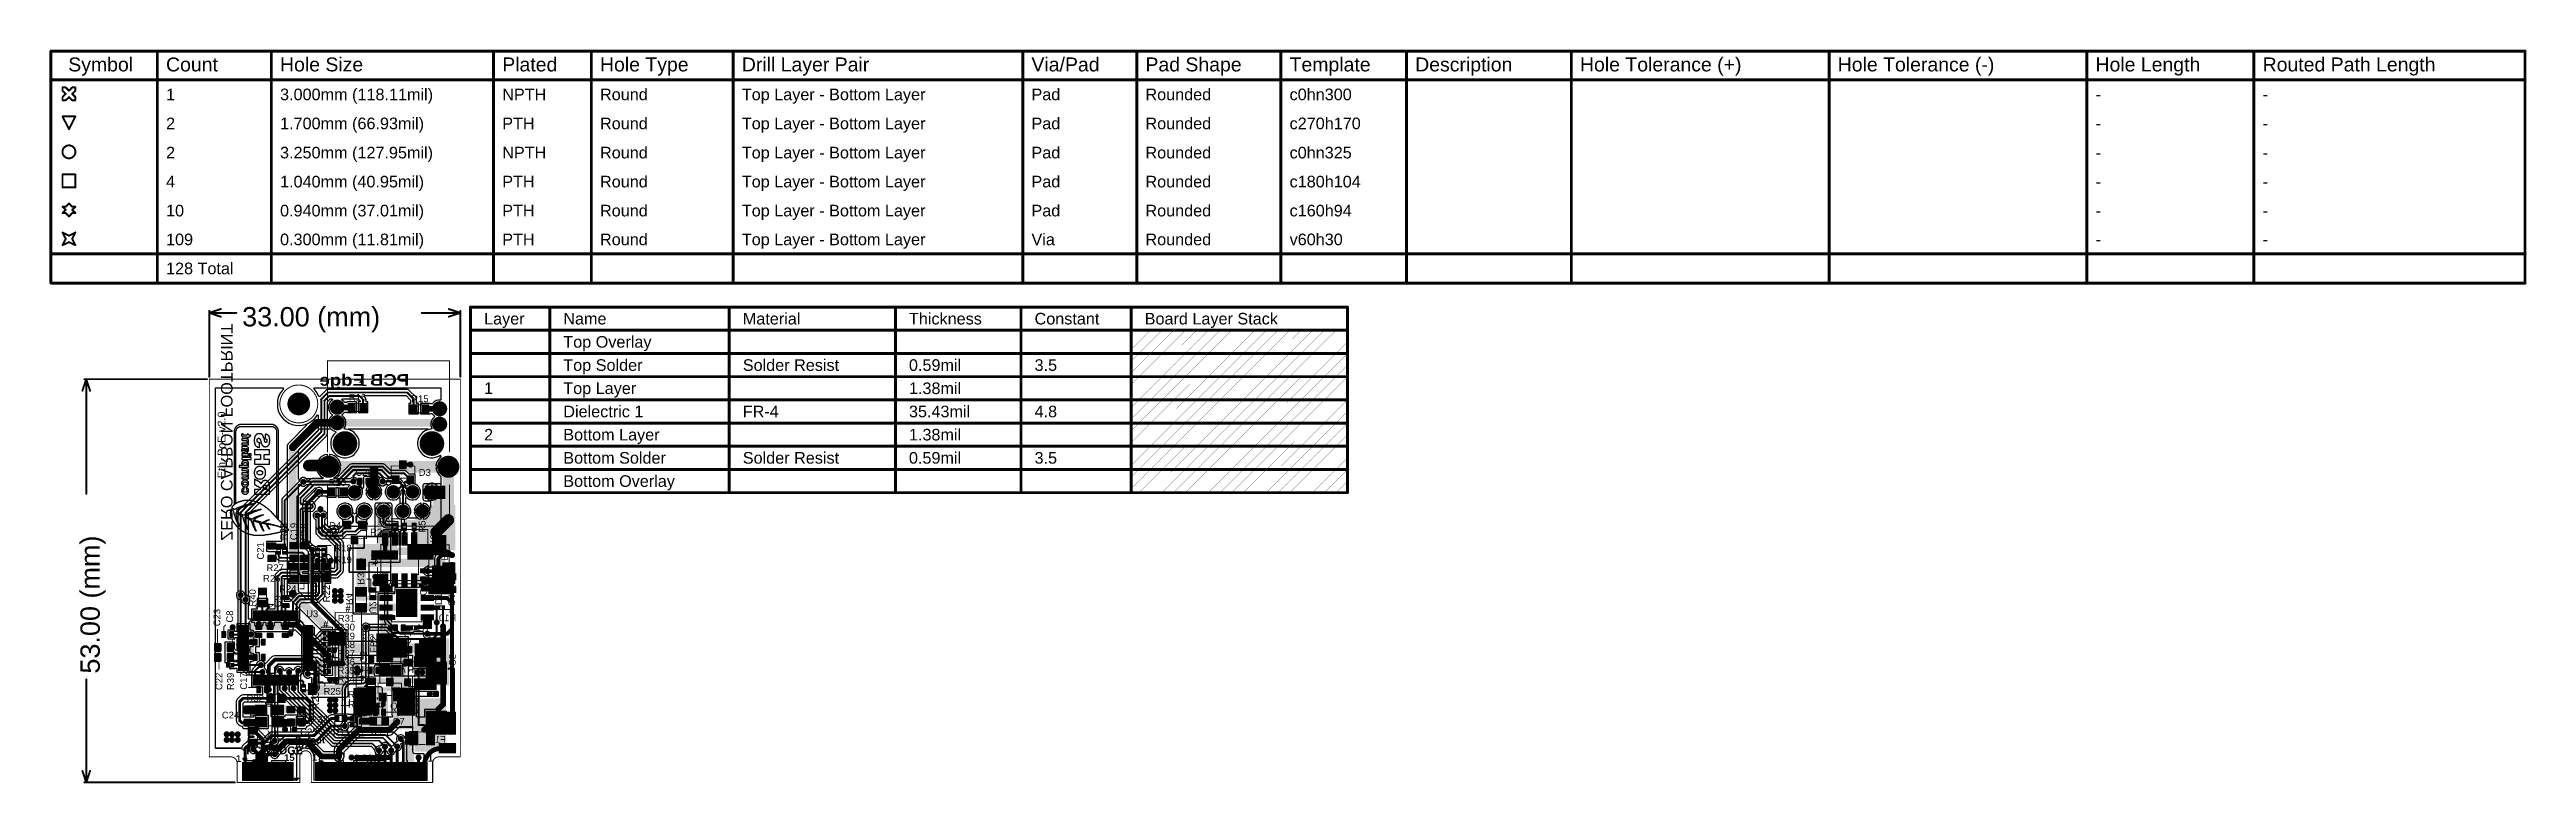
# Model space of a CAD drawing. Header units: inches. Extents: x -0.8 to 12, y -0.1 to 3.7.
import ezdxf

# ---------------------------------------------------------------- set-up
doc = ezdxf.new("R2010")
doc.units = ezdxf.units.IN
doc.header["$MEASUREMENT"] = 0
for name, color, linetype in [('Board Outline', 216, 'Continuous'), ('Bottom Layer', 5, 'Continuous'), ('Bottom Overlay', 54, 'Continuous'), ('Bottom Paste', 16, 'Continuous'), ('Bottom Solder', 6, 'Continuous'), ('Draft and Dimension', 6, 'Continuous'), ('Drill Drawing', 1, 'Continuous'), ('Fabrication', 76, 'Continuous'), ('Keep-Out Layer', 6, 'Continuous'), ('Multi-Layer', 9, 'Continuous'), ('Pad Holes', 156, 'Continuous'), ('Top Layer', 1, 'Continuous'), ('Top Overlay', 2, 'Continuous'), ('Top Paste', 8, 'Continuous'), ('Top Solder', 216, 'Continuous'), ('Via Holes', 16, 'Continuous')]:
    doc.layers.add(name, color=color, linetype=linetype)
doc.styles.add('Arial', font='', dxfattribs={"height": 0.2})
doc.styles.add('Arial Black_Bold', font='', dxfattribs={"height": 0.2})
doc.styles.add('Arial_Bold', font='', dxfattribs={"height": 0.2})
doc.styles.get('Arial').set_extended_font_data('Arial')
doc.styles.get('Arial Black_Bold').set_extended_font_data('Arial Black', bold=True)
doc.styles.get('Arial_Bold').set_extended_font_data('Arial', bold=True)

msp = doc.modelspace()

# ---------------------------------------------------------------- texts
at = {"layer": 'Bottom Overlay', "style": 'Arial', "text_generation_flag": 2}
for s, height, p in [('ZERO CARBON FOOTPRINT', 0.06, (0.06, 1.119)), ('R8', 0.035, (1.2, 1.016)), ('R3', 0.035, (0.767, 0.891)), ('R9', 0.035, (1.164, 0.934)), ('C13', 0.035, (0.239, 0.706)), ('C14', 0.035, (0.299, 0.707)), ('C10', 0.035, (0.374, 0.705)), ('R4', 0.035, (0.708, 0.786)), ('U2', 0.035, (0.829, 0.742)), ('C4', 0.035, (1.237, 0.779)), ('C6', 0.035, (0.781, 0.485)), ('C5', 0.035, (1.24, 0.47)), ('R12', 0.035, (0.21, 0.166))]:
    msp.add_text(s, height=height, rotation=270, dxfattribs=at).set_placement(p)
for s, p in [('J2', (0.67, 1.136)), ('C2', (1.203, 1.114)), ('C1', (0.938, 0.651)), ('R1', (1.134, 0.651)), ('R10', (1.278, 0.702)), ('C11', (0.196, 0.578)), ('C12', (0.196, 0.499)), ('D2', (0.853, 0.599)), ('R7', (1.059, 0.434)), ('L1', (0.732, 0.264)), ('F1', (1.224, 0.074))]:
    msp.add_text(s, height=0.035, dxfattribs=at).set_placement(p)
at = {"layer": 'Draft and Dimension', "style": 'Arial'}
msp.add_text('33.00 (mm)', height=0.1, dxfattribs=at).set_placement((0.17, 2.227))
msp.add_text('53.00 (mm)', height=0.1, rotation=90, dxfattribs=at).set_placement((-0.567, 0.431))
at = {"layer": 'Drill Drawing', "style": 'Arial'}
for s, height, p in [('Symbol', 0.072, (-0.73, 3.546)), ('Count', 0.072, (-0.224, 3.546)), ('Hole Size', 0.072, (0.366, 3.546)), ('Plated', 0.072, (1.516, 3.546)), ('Hole Type', 0.072, (2.022, 3.546)), ('Drill Layer Pair', 0.072, (2.756, 3.546)), ('Via/Pad', 0.072, (4.255, 3.546)), ('Pad Shape', 0.072, (4.845, 3.546)), ('Template', 0.072, (5.591, 3.546)), ('Description', 0.072, (6.241, 3.546)), ('Hole Tolerance (+)', 0.072, (7.094, 3.546)), ('Hole Tolerance (-)', 0.072, (8.428, 3.546)), ('Hole Length', 0.072, (9.762, 3.546)), ('Routed Path Length', 0.072, (10.627, 3.546)), ('1', 0.06, (-0.224, 3.397)), ('3.000mm (118.11mil)', 0.06, (0.366, 3.397)), ('NPTH', 0.06, (1.516, 3.397)), ('Round', 0.06, (2.022, 3.397)), ('Top Layer - Bottom Layer', 0.06, (2.756, 3.397)), ('Pad', 0.06, (4.255, 3.397)), ('Rounded', 0.06, (4.845, 3.397)), ('c0hn300', 0.06, (5.591, 3.397)), ('-', 0.06, (9.762, 3.397)), ('-', 0.06, (10.627, 3.397)), ('2', 0.06, (-0.224, 3.247)), ('1.700mm (66.93mil)', 0.06, (0.366, 3.247)), ('PTH', 0.06, (1.516, 3.247)), ('Round', 0.06, (2.022, 3.247)), ('Top Layer - Bottom Layer', 0.06, (2.756, 3.247)), ('Pad', 0.06, (4.255, 3.247)), ('Rounded', 0.06, (4.845, 3.247)), ('c270h170', 0.06, (5.591, 3.247)), ('-', 0.06, (9.762, 3.247)), ('-', 0.06, (10.627, 3.247)), ('2', 0.06, (-0.224, 3.096)), ('3.250mm (127.95mil)', 0.06, (0.366, 3.096)), ('NPTH', 0.06, (1.516, 3.096)), ('Round', 0.06, (2.022, 3.096)), ('Top Layer - Bottom Layer', 0.06, (2.756, 3.096)), ('Pad', 0.06, (4.255, 3.096)), ('Rounded', 0.06, (4.845, 3.096)), ('c0hn325', 0.06, (5.591, 3.096)), ('-', 0.06, (9.762, 3.096)), ('-', 0.06, (10.627, 3.096)), ('4', 0.06, (-0.224, 2.946)), ('1.040mm (40.95mil)', 0.06, (0.366, 2.946)), ('PTH', 0.06, (1.516, 2.946)), ('Round', 0.06, (2.022, 2.946)), ('Top Layer - Bottom Layer', 0.06, (2.756, 2.946)), ('Pad', 0.06, (4.255, 2.946)), ('Rounded', 0.06, (4.845, 2.946)), ('c180h104', 0.06, (5.591, 2.946)), ('-', 0.06, (9.762, 2.946)), ('-', 0.06, (10.627, 2.946)), ('10', 0.06, (-0.224, 2.796)), ('0.940mm (37.01mil)', 0.06, (0.366, 2.796)), ('PTH', 0.06, (1.516, 2.796)), ('Round', 0.06, (2.022, 2.796)), ('Top Layer - Bottom Layer', 0.06, (2.756, 2.796)), ('Pad', 0.06, (4.255, 2.796)), ('Rounded', 0.06, (4.845, 2.796)), ('c160h94', 0.06, (5.591, 2.796)), ('-', 0.06, (9.762, 2.796)), ('-', 0.06, (10.627, 2.796)), ('109', 0.06, (-0.224, 2.647)), ('0.300mm (11.81mil)', 0.06, (0.366, 2.647)), ('PTH', 0.06, (1.516, 2.647)), ('Round', 0.06, (2.022, 2.647)), ('Top Layer - Bottom Layer', 0.06, (2.756, 2.647)), ('Via', 0.06, (4.255, 2.647)), ('Rounded', 0.06, (4.845, 2.647)), ('v60h30', 0.06, (5.591, 2.647)), ('-', 0.06, (9.762, 2.647)), ('-', 0.06, (10.627, 2.647)), ('128 Total', 0.06, (-0.224, 2.497))]:
    msp.add_text(s, height=height, dxfattribs=at).set_placement(p)
at = {"layer": 'Fabrication', "style": 'Arial'}
for s, p in [('Layer', (1.422, 2.237)), ('Top Overlay', (1.832, 2.117)), ('Name', (1.832, 2.237)), ('Material', (2.761, 2.237)), ('Thickness', (3.621, 2.237)), ('Constant', (4.271, 2.237)), ('Board Layer Stack', (4.841, 2.237)), ('Top Solder', (1.832, 1.997)), ('Solder Resist', (2.761, 1.997)), ('0.59mil', (3.621, 1.997)), ('3.5', (4.271, 1.997)), ('1', (1.422, 1.877)), ('Top Layer', (1.832, 1.877)), ('1.38mil', (3.621, 1.877)), ('Dielectric 1', (1.832, 1.757)), ('FR-4', (2.761, 1.757)), ('35.43mil', (3.621, 1.757)), ('4.8', (4.271, 1.757)), ('2', (1.422, 1.637)), ('Bottom Layer', (1.832, 1.637)), ('1.38mil', (3.621, 1.637)), ('Bottom Solder', (1.832, 1.517)), ('Solder Resist', (2.761, 1.517)), ('0.59mil', (3.621, 1.517)), ('3.5', (4.271, 1.517)), ('Bottom Overlay', (1.832, 1.397))]:
    msp.add_text(s, height=0.06, dxfattribs=at).set_placement(p)
at = {"layer": 'Top Overlay'}
for s, style, p in [('R16', 'Arial', (0.722, 1.843)), ('R15', 'Arial', (1.045, 1.835)), ('R20', 'Arial', (0.618, 1.402)), ('C20', 'Arial', (0.756, 1.454)), ('D3', 'Arial', (1.084, 1.454)), ('D4', 'Arial', (0.62, 1.18)), ('R2', 'Arial', (0.832, 1.146)), ('R6', 'Arial', (0.872, 1.2)), ('R18', 'Arial', (0.647, 1.063)), ('R19', 'Arial', (0.648, 1.002)), ('R26', 'Arial', (0.278, 0.906)), ('R27', 'Arial', (0.296, 0.961)), ('R24', 'Arial', (0.361, 0.852)), ('#', 'Arial_Bold', (0.704, 0.75)), ('U3', 'Arial', (0.501, 0.723)), ('#', 'Arial_Bold', (0.589, 0.67)), ('R30', 'Arial', (0.664, 0.654)), ('R29', 'Arial', (0.664, 0.608)), ('R31', 'Arial', (0.665, 0.7)), ('R38', 'Arial', (0.664, 0.563)), ('R37', 'Arial', (0.664, 0.518)), ('R36', 'Arial', (0.664, 0.474)), ('R35', 'Arial', (0.664, 0.43)), ('R34', 'Arial', (0.664, 0.386)), ('R32', 'Arial', (0.193, 0.286)), ('R25', 'Arial', (0.591, 0.322)), ('R17', 'Arial', (0.717, 0.305)), ('R14', 'Arial', (0.717, 0.255)), ('Q2', 'Arial', (0.936, 0.246)), ('C24', 'Arial', (0.065, 0.199)), ('X1', 'Arial', (0.297, 0.103)), ('C25', 'Arial', (0.47, 0.112)), ('R33', 'Arial', (0.523, 0.177)), ('R11', 'Arial', (0.64, 0.106)), ('Q1', 'Arial', (0.739, 0.106)), ('R13', 'Arial', (0.837, 0.11)), ('C7', 'Arial', (0.949, 0.167))]:
    msp.add_text(s, height=0.035, dxfattribs=dict(at, style=style)).set_placement(p)
at = {"layer": 'Top Overlay', "style": 'Arial'}
for s, height, p in [('Eth_PoE-v2.0', 0.04, (0.083, 1.442)), ('R28', 0.035, (0.402, 1.121)), ('C19', 0.035, (0.454, 1.121)), ('C18', 0.035, (0.507, 1.119)), ('R5', 0.035, (1.119, 1.161)), ('C21', 0.035, (0.282, 1.021)), ('U1', 0.035, (0.871, 0.992)), ('R40', 0.035, (0.241, 0.778)), ('C9', 0.035, (0.371, 0.774)), ('R21', 0.035, (0.568, 0.806)), ('R22', 0.035, (0.624, 0.8)), ('C3', 0.035, (1.125, 0.834)), ('D1', 0.035, (1.204, 0.786)), ('C23', 0.035, (0.057, 0.676)), ('C8', 0.035, (0.123, 0.695)), ('C16', 0.035, (1.044, 0.584)), ('FB2', 0.035, (0.868, 0.538)), ('C22', 0.035, (0.067, 0.346)), ('R39', 0.035, (0.127, 0.346)), ('C17', 0.035, (0.195, 0.348)), ('FB1', 0.035, (1.228, 0.396)), ('R23', 0.035, (0.567, 0.247)), ('C15', 0.035, (1.08, 0.219))]:
    msp.add_text(s, height=height, rotation=90, dxfattribs=at).set_placement(p)

# ---------------------------------------------------------------- blocks, each defined once
blk = doc.blocks.new('SOT_23_1')
at = {"layer": 'Top Layer'}
for points in [[(-0.016, 0.057), (0.016, 0.057), (0.016, 0.021), (-0.016, 0.021)], [(-0.054, -0.021), (-0.021, -0.021), (-0.021, -0.057), (-0.054, -0.057)], [(0.021, -0.021), (0.054, -0.021), (0.054, -0.057), (0.021, -0.057)]]:
    blk.add_hatch(color=1, dxfattribs=at).paths.add_polyline_path(points)
at = {"layer": 'Top Paste'}
for points in [[(-0.016, 0.057), (0.016, 0.057), (0.016, 0.021), (-0.016, 0.021)], [(-0.054, -0.021), (-0.021, -0.021), (-0.021, -0.057), (-0.054, -0.057)], [(0.021, -0.021), (0.054, -0.021), (0.054, -0.057), (0.021, -0.057)]]:
    blk.add_hatch(color=8, dxfattribs=at).paths.add_polyline_path(points)
at = {"layer": 'Top Solder'}
for points in [[(-0.02, 0.061), (0.02, 0.061), (0.02, 0.017), (-0.02, 0.017)], [(-0.058, -0.017), (-0.017, -0.017), (-0.017, -0.061), (-0.058, -0.061)], [(0.017, -0.017), (0.058, -0.017), (0.058, -0.061), (0.017, -0.061)]]:
    blk.add_hatch(color=216, dxfattribs=at).paths.add_polyline_path(points)
at = {"layer": 'Top Overlay', "const_width": 0.005}
for points in [[(-0.022, 0.032), (-0.061, 0.032)], [(-0.061, 0.032), (-0.061, -0.023)], [(0.061, 0.032), (0.022, 0.032)], [(0.061, 0.032), (0.061, -0.023)], [(-0.066, -0.041), (-0.066, -0.051)], [(-0.061, -0.046), (-0.066, -0.041)], [(-0.061, -0.046), (-0.066, -0.051)], [(0.013, -0.031), (-0.013, -0.031)]]:
    blk.add_lwpolyline(points, dxfattribs=at)
at = {"layer": 'Top Overlay', "const_width": 0.0025}
for points in [[(-0.062, 0.032, 1), (-0.06, 0.032, 1)], [(-0.062, 0.032, 1), (-0.06, 0.032, 1)], [(-0.023, 0.032, 1), (-0.021, 0.032, 1)], [(0.021, 0.032, 1), (0.023, 0.032, 1)], [(0.06, 0.032, 1), (0.062, 0.032, 1)], [(0.06, 0.032, 1), (0.062, 0.032, 1)], [(-0.067, -0.041, 1), (-0.065, -0.041, 1)], [(-0.067, -0.041, 1), (-0.065, -0.041, 1)], [(-0.067, -0.051, 1), (-0.065, -0.051, 1)], [(-0.067, -0.051, 1), (-0.065, -0.051, 1)], [(-0.062, -0.023, 1), (-0.06, -0.023, 1)], [(-0.062, -0.046, 1), (-0.06, -0.046, 1)], [(-0.062, -0.046, 1), (-0.06, -0.046, 1)], [(-0.014, -0.031, 1), (-0.012, -0.031, 1)], [(0.012, -0.031, 1), (0.014, -0.031, 1)], [(0.06, -0.023, 1), (0.062, -0.023, 1)]]:
    blk.add_lwpolyline(points, format="xyb", close=True, dxfattribs=at)
blk = doc.blocks.new('SOT_23_2')
at = {"layer": 'Top Layer'}
for points in [[(-0.016, 0.057), (0.016, 0.057), (0.016, 0.021), (-0.016, 0.021)], [(-0.054, -0.021), (-0.021, -0.021), (-0.021, -0.057), (-0.054, -0.057)], [(0.021, -0.021), (0.054, -0.021), (0.054, -0.057), (0.021, -0.057)]]:
    blk.add_hatch(color=1, dxfattribs=at).paths.add_polyline_path(points)
at = {"layer": 'Top Paste'}
for points in [[(-0.016, 0.057), (0.016, 0.057), (0.016, 0.021), (-0.016, 0.021)], [(-0.054, -0.021), (-0.021, -0.021), (-0.021, -0.057), (-0.054, -0.057)], [(0.021, -0.021), (0.054, -0.021), (0.054, -0.057), (0.021, -0.057)]]:
    blk.add_hatch(color=8, dxfattribs=at).paths.add_polyline_path(points)
at = {"layer": 'Top Solder'}
for points in [[(-0.02, 0.061), (0.02, 0.061), (0.02, 0.017), (-0.02, 0.017)], [(-0.058, -0.017), (-0.017, -0.017), (-0.017, -0.061), (-0.058, -0.061)], [(0.017, -0.017), (0.058, -0.017), (0.058, -0.061), (0.017, -0.061)]]:
    blk.add_hatch(color=216, dxfattribs=at).paths.add_polyline_path(points)
at = {"layer": 'Top Overlay', "const_width": 0.005}
for points in [[(-0.061, 0.032), (-0.022, 0.032)], [(-0.061, -0.023), (-0.061, 0.032)], [(0.022, 0.032), (0.061, 0.032)], [(0.061, -0.023), (0.061, 0.032)], [(-0.066, -0.051), (-0.066, -0.041)], [(-0.066, -0.041), (-0.061, -0.046)], [(-0.066, -0.051), (-0.061, -0.046)], [(-0.013, -0.031), (0.013, -0.031)]]:
    blk.add_lwpolyline(points, dxfattribs=at)
at = {"layer": 'Top Overlay', "const_width": 0.0025}
for points in [[(-0.062, 0.032, 1), (-0.06, 0.032, 1)], [(-0.062, 0.032, 1), (-0.06, 0.032, 1)], [(-0.023, 0.032, 1), (-0.021, 0.032, 1)], [(0.021, 0.032, 1), (0.023, 0.032, 1)], [(0.06, 0.032, 1), (0.062, 0.032, 1)], [(0.06, 0.032, 1), (0.062, 0.032, 1)], [(-0.067, -0.041, 1), (-0.065, -0.041, 1)], [(-0.067, -0.041, 1), (-0.065, -0.041, 1)], [(-0.067, -0.051, 1), (-0.065, -0.051, 1)], [(-0.067, -0.051, 1), (-0.065, -0.051, 1)], [(-0.062, -0.023, 1), (-0.06, -0.023, 1)], [(-0.062, -0.046, 1), (-0.06, -0.046, 1)], [(-0.062, -0.046, 1), (-0.06, -0.046, 1)], [(-0.014, -0.031, 1), (-0.012, -0.031, 1)], [(0.012, -0.031, 1), (0.014, -0.031, 1)], [(0.06, -0.023, 1), (0.062, -0.023, 1)]]:
    blk.add_lwpolyline(points, format="xyb", close=True, dxfattribs=at)
blk = doc.blocks.new('SOIC_8_3')
at = {"layer": 'Top Layer'}
for points in [[(-0.076, 0.087), (-0.076, 0.063), (-0.137, 0.063), (-0.137, 0.087)], [(-0.076, 0.037), (-0.076, 0.013), (-0.137, 0.013), (-0.137, 0.037)], [(0.137, 0.087), (0.137, 0.063), (0.076, 0.063), (0.076, 0.087)], [(0.137, 0.037), (0.137, 0.013), (0.076, 0.013), (0.076, 0.037)], [(-0.076, -0.013), (-0.076, -0.037), (-0.137, -0.037), (-0.137, -0.013)], [(-0.076, -0.063), (-0.076, -0.087), (-0.137, -0.087), (-0.137, -0.063)], [(0.137, -0.013), (0.137, -0.037), (0.076, -0.037), (0.076, -0.013)], [(0.137, -0.063), (0.137, -0.087), (0.076, -0.087), (0.076, -0.063)]]:
    blk.add_hatch(color=1, dxfattribs=at).paths.add_polyline_path(points)
at = {"layer": 'Top Overlay'}
blk.add_hatch(color=2, dxfattribs=at).paths.add_polyline_path([(-0.072, 0.062), (-0.059, 0.062), (-0.059, 0.088), (-0.072, 0.088)])
at = {"layer": 'Top Paste'}
for points in [[(-0.076, 0.087), (-0.076, 0.063), (-0.137, 0.063), (-0.137, 0.087)], [(-0.076, 0.037), (-0.076, 0.013), (-0.137, 0.013), (-0.137, 0.037)], [(0.137, 0.087), (0.137, 0.063), (0.076, 0.063), (0.076, 0.087)], [(0.137, 0.037), (0.137, 0.013), (0.076, 0.013), (0.076, 0.037)], [(-0.076, -0.013), (-0.076, -0.037), (-0.137, -0.037), (-0.137, -0.013)], [(-0.076, -0.063), (-0.076, -0.087), (-0.137, -0.087), (-0.137, -0.063)], [(0.137, -0.013), (0.137, -0.037), (0.076, -0.037), (0.076, -0.013)], [(0.137, -0.063), (0.137, -0.087), (0.076, -0.087), (0.076, -0.063)]]:
    blk.add_hatch(color=8, dxfattribs=at).paths.add_polyline_path(points)
at = {"layer": 'Top Solder'}
for points in [[(-0.072, 0.091), (-0.072, 0.059), (-0.141, 0.059), (-0.141, 0.091)], [(-0.072, 0.041), (-0.072, 0.009), (-0.141, 0.009), (-0.141, 0.041)], [(0.141, 0.091), (0.141, 0.059), (0.072, 0.059), (0.072, 0.091)], [(0.141, 0.041), (0.141, 0.009), (0.072, 0.009), (0.072, 0.041)], [(-0.072, -0.009), (-0.072, -0.041), (-0.141, -0.041), (-0.141, -0.009)], [(-0.072, -0.059), (-0.072, -0.091), (-0.141, -0.091), (-0.141, -0.059)], [(0.141, -0.009), (0.141, -0.041), (0.072, -0.041), (0.072, -0.009)], [(0.141, -0.059), (0.141, -0.091), (0.072, -0.091), (0.072, -0.059)]]:
    blk.add_hatch(color=216, dxfattribs=at).paths.add_polyline_path(points)
at = {"layer": 'Top Overlay', "const_width": 0.005}
for points in [[(-0.148, 0.07), (-0.148, 0.08)], [(-0.143, 0.075), (-0.148, 0.08)], [(-0.148, 0.07), (-0.143, 0.075)], [(0.078, 0.098), (-0.078, 0.098)], [(-0.078, 0.091), (-0.078, 0.098)], [(0.078, 0.091), (0.078, 0.098)], [(-0.078, -0.098), (-0.078, -0.091)], [(0.078, -0.098), (-0.078, -0.098)], [(0.078, -0.098), (0.078, -0.091)]]:
    blk.add_lwpolyline(points, dxfattribs=at)
at = {"layer": 'Top Overlay', "const_width": 0.0025}
for points in [[(-0.149, 0.08, 1), (-0.147, 0.08, 1)], [(-0.149, 0.08, 1), (-0.147, 0.08, 1)], [(-0.149, 0.07, 1), (-0.147, 0.07, 1)], [(-0.149, 0.07, 1), (-0.147, 0.07, 1)], [(-0.144, 0.075, 1), (-0.142, 0.075, 1)], [(-0.144, 0.075, 1), (-0.142, 0.075, 1)], [(-0.08, 0.098, 1), (-0.077, 0.098, 1)], [(-0.08, 0.098, 1), (-0.077, 0.098, 1)], [(-0.08, 0.091, 1), (-0.077, 0.091, 1)], [(0.077, 0.098, 1), (0.08, 0.098, 1)], [(0.077, 0.098, 1), (0.08, 0.098, 1)], [(0.077, 0.091, 1), (0.08, 0.091, 1)], [(-0.08, -0.091, 1), (-0.077, -0.091, 1)], [(-0.08, -0.098, 1), (-0.077, -0.098, 1)], [(-0.08, -0.098, 1), (-0.077, -0.098, 1)], [(0.077, -0.091, 1), (0.08, -0.091, 1)], [(0.077, -0.098, 1), (0.08, -0.098, 1)], [(0.077, -0.098, 1), (0.08, -0.098, 1)]]:
    blk.add_lwpolyline(points, format="xyb", close=True, dxfattribs=at)
blk = doc.blocks.new('R___0402_4')
at = {"layer": 'Top Layer'}
for points in [[(-0.028, -0.013), (-0.028, 0.013), (-0.009, 0.013), (-0.009, -0.013)], [(0.009, -0.013), (0.009, 0.013), (0.028, 0.013), (0.028, -0.013)]]:
    blk.add_hatch(color=1, dxfattribs=at).paths.add_polyline_path(points)
at = {"layer": 'Top Paste'}
for points in [[(-0.028, -0.013), (-0.028, 0.013), (-0.009, 0.013), (-0.009, -0.013)], [(0.009, -0.013), (0.009, 0.013), (0.028, 0.013), (0.028, -0.013)]]:
    blk.add_hatch(color=8, dxfattribs=at).paths.add_polyline_path(points)
at = {"layer": 'Top Solder'}
for points in [[(-0.03, -0.015), (-0.03, 0.015), (-0.007, 0.015), (-0.007, -0.015)], [(0.007, -0.015), (0.007, 0.015), (0.03, 0.015), (0.03, -0.015)]]:
    blk.add_hatch(color=216, dxfattribs=at).paths.add_polyline_path(points)
at = {"layer": 'Top Overlay'}
for points, const_width in [([(-0.032, 0.016, 1), (-0.03, 0.016, 1)], 0.0025), ([(-0.032, 0.016, 1), (-0.03, 0.016, 1)], 0.0025), ([(0.03, 0.016, 1), (0.032, 0.016, 1)], 0.0025), ([(0.03, 0.016, 1), (0.032, 0.016, 1)], 0.0025), ([(-0.032, -0.016, 1), (-0.03, -0.016, 1)], 0.0025), ([(-0.032, -0.016, 1), (-0.03, -0.016, 1)], 0.0025), ([(-0.032, -0.017, 1), (-0.032, -0.017, 1)], 0.0000635), ([(0.03, -0.016, 1), (0.032, -0.016, 1)], 0.0025), ([(0.03, -0.016, 1), (0.032, -0.016, 1)], 0.0025), ([(0.032, -0.017, 1), (0.032, -0.017, 1)], 0.0000635)]:
    blk.add_lwpolyline(points, format="xyb", close=True, dxfattribs=dict(at, const_width=const_width))
for points, const_width in [([(-0.031, 0.016), (0.031, 0.016)], 0.005), ([(-0.031, -0.016), (-0.031, 0.016)], 0.005), ([(0.031, -0.016), (0.031, 0.016)], 0.005), ([(-0.031, -0.016), (0.031, -0.016)], 0.005), ([(-0.032, -0.017), (0.032, -0.017)], 0.000127)]:
    blk.add_lwpolyline(points, dxfattribs=dict(at, const_width=const_width))
blk = doc.blocks.new('ARJM11D7_114_AB_EW2_B_5')
at = {"layer": 'Bottom Layer'}
h = blk.add_hatch(color=5, dxfattribs=at)
edge = h.paths.add_edge_path()
edge.add_arc((-0.265, 0.269), 0.0354, 0, 360)
h = blk.add_hatch(color=5, dxfattribs=at)
edge = h.paths.add_edge_path()
edge.add_arc((0.265, 0.261), 0.0354, 0, 360)
h = blk.add_hatch(color=5, dxfattribs=at)
edge = h.paths.add_edge_path()
edge.add_arc((-0.265, 0.189), 0.0354, 0, 360)
h = blk.add_hatch(color=5, dxfattribs=at)
edge = h.paths.add_edge_path()
edge.add_arc((0.265, 0.181), 0.0354, 0, 360)
h = blk.add_hatch(color=5, dxfattribs=at)
edge = h.paths.add_edge_path()
edge.add_arc((-0.31, -0.039), 0.0531, 0, 360)
h = blk.add_hatch(color=5, dxfattribs=at)
edge = h.paths.add_edge_path()
edge.add_arc((0.31, -0.039), 0.0531, 0, 360)
h = blk.add_hatch(color=5, dxfattribs=at)
edge = h.paths.add_edge_path()
edge.add_arc((-0.225, -0.269), 0.0315, 0, 360)
h = blk.add_hatch(color=5, dxfattribs=at)
edge = h.paths.add_edge_path()
edge.add_arc((-0.175, -0.169), 0.0315, 0, 360)
h = blk.add_hatch(color=5, dxfattribs=at)
edge = h.paths.add_edge_path()
edge.add_arc((-0.125, -0.269), 0.0315, 0, 360)
h = blk.add_hatch(color=5, dxfattribs=at)
edge = h.paths.add_edge_path()
edge.add_arc((-0.075, -0.169), 0.0315, 0, 360)
h = blk.add_hatch(color=5, dxfattribs=at)
edge = h.paths.add_edge_path()
edge.add_arc((-0.025, -0.269), 0.0315, 0, 360)
h = blk.add_hatch(color=5, dxfattribs=at)
edge = h.paths.add_edge_path()
edge.add_arc((0.025, -0.169), 0.0315, 0, 360)
h = blk.add_hatch(color=5, dxfattribs=at)
edge = h.paths.add_edge_path()
edge.add_arc((0.075, -0.269), 0.0315, 0, 360)
h = blk.add_hatch(color=5, dxfattribs=at)
edge = h.paths.add_edge_path()
edge.add_arc((0.125, -0.169), 0.0315, 0, 360)
h = blk.add_hatch(color=5, dxfattribs=at)
edge = h.paths.add_edge_path()
edge.add_arc((0.175, -0.269), 0.0315, 0, 360)
h = blk.add_hatch(color=5, dxfattribs=at)
edge = h.paths.add_edge_path()
edge.add_arc((0.225, -0.169), 0.0315, 0, 360)
at = {"layer": 'Bottom Solder'}
h = blk.add_hatch(color=6, dxfattribs=at)
edge = h.paths.add_edge_path()
edge.add_arc((-0.265, 0.269), 0.0394, 0, 360)
h = blk.add_hatch(color=6, dxfattribs=at)
edge = h.paths.add_edge_path()
edge.add_arc((0.265, 0.261), 0.0394, 0, 360)
h = blk.add_hatch(color=6, dxfattribs=at)
edge = h.paths.add_edge_path()
edge.add_arc((-0.265, 0.189), 0.0394, 0, 360)
h = blk.add_hatch(color=6, dxfattribs=at)
edge = h.paths.add_edge_path()
edge.add_arc((0.265, 0.181), 0.0394, 0, 360)
h = blk.add_hatch(color=6, dxfattribs=at)
edge = h.paths.add_edge_path()
edge.add_arc((-0.31, -0.039), 0.0571, 0, 360)
h = blk.add_hatch(color=6, dxfattribs=at)
edge = h.paths.add_edge_path()
edge.add_arc((-0.225, 0.081), 0.004, 0, 360)
h = blk.add_hatch(color=6, dxfattribs=at)
edge = h.paths.add_edge_path()
edge.add_arc((0.225, 0.081), 0.004, 0, 360)
h = blk.add_hatch(color=6, dxfattribs=at)
edge = h.paths.add_edge_path()
edge.add_arc((0.31, -0.039), 0.0571, 0, 360)
h = blk.add_hatch(color=6, dxfattribs=at)
edge = h.paths.add_edge_path()
edge.add_arc((-0.225, -0.269), 0.0355, 0, 360)
h = blk.add_hatch(color=6, dxfattribs=at)
edge = h.paths.add_edge_path()
edge.add_arc((-0.175, -0.169), 0.0355, 0, 360)
h = blk.add_hatch(color=6, dxfattribs=at)
edge = h.paths.add_edge_path()
edge.add_arc((-0.125, -0.269), 0.0355, 0, 360)
h = blk.add_hatch(color=6, dxfattribs=at)
edge = h.paths.add_edge_path()
edge.add_arc((-0.075, -0.169), 0.0355, 0, 360)
h = blk.add_hatch(color=6, dxfattribs=at)
edge = h.paths.add_edge_path()
edge.add_arc((-0.025, -0.269), 0.0355, 0, 360)
h = blk.add_hatch(color=6, dxfattribs=at)
edge = h.paths.add_edge_path()
edge.add_arc((0.025, -0.169), 0.0355, 0, 360)
h = blk.add_hatch(color=6, dxfattribs=at)
edge = h.paths.add_edge_path()
edge.add_arc((0.075, -0.269), 0.0355, 0, 360)
h = blk.add_hatch(color=6, dxfattribs=at)
edge = h.paths.add_edge_path()
edge.add_arc((0.125, -0.169), 0.0355, 0, 360)
h = blk.add_hatch(color=6, dxfattribs=at)
edge = h.paths.add_edge_path()
edge.add_arc((0.175, -0.269), 0.0355, 0, 360)
h = blk.add_hatch(color=6, dxfattribs=at)
edge = h.paths.add_edge_path()
edge.add_arc((0.225, -0.169), 0.0355, 0, 360)
at = {"layer": 'Multi-Layer'}
h = blk.add_hatch(color=9, dxfattribs=at)
edge = h.paths.add_edge_path()
edge.add_arc((-0.265, 0.269), 0.0354, 0, 360)
h = blk.add_hatch(color=9, dxfattribs=at)
edge = h.paths.add_edge_path()
edge.add_arc((0.265, 0.261), 0.0354, 0, 360)
h = blk.add_hatch(color=9, dxfattribs=at)
edge = h.paths.add_edge_path()
edge.add_arc((-0.265, 0.189), 0.0354, 0, 360)
h = blk.add_hatch(color=9, dxfattribs=at)
edge = h.paths.add_edge_path()
edge.add_arc((0.265, 0.181), 0.0354, 0, 360)
h = blk.add_hatch(color=9, dxfattribs=at)
edge = h.paths.add_edge_path()
edge.add_arc((-0.31, -0.039), 0.0531, 0, 360)
h = blk.add_hatch(color=9, dxfattribs=at)
edge = h.paths.add_edge_path()
edge.add_arc((0.31, -0.039), 0.0531, 0, 360)
h = blk.add_hatch(color=9, dxfattribs=at)
edge = h.paths.add_edge_path()
edge.add_arc((-0.225, -0.269), 0.0315, 0, 360)
h = blk.add_hatch(color=9, dxfattribs=at)
edge = h.paths.add_edge_path()
edge.add_arc((-0.175, -0.169), 0.0315, 0, 360)
h = blk.add_hatch(color=9, dxfattribs=at)
edge = h.paths.add_edge_path()
edge.add_arc((-0.125, -0.269), 0.0315, 0, 360)
h = blk.add_hatch(color=9, dxfattribs=at)
edge = h.paths.add_edge_path()
edge.add_arc((-0.075, -0.169), 0.0315, 0, 360)
h = blk.add_hatch(color=9, dxfattribs=at)
edge = h.paths.add_edge_path()
edge.add_arc((-0.025, -0.269), 0.0315, 0, 360)
h = blk.add_hatch(color=9, dxfattribs=at)
edge = h.paths.add_edge_path()
edge.add_arc((0.025, -0.169), 0.0315, 0, 360)
h = blk.add_hatch(color=9, dxfattribs=at)
edge = h.paths.add_edge_path()
edge.add_arc((0.075, -0.269), 0.0315, 0, 360)
h = blk.add_hatch(color=9, dxfattribs=at)
edge = h.paths.add_edge_path()
edge.add_arc((0.125, -0.169), 0.0315, 0, 360)
h = blk.add_hatch(color=9, dxfattribs=at)
edge = h.paths.add_edge_path()
edge.add_arc((0.175, -0.269), 0.0315, 0, 360)
h = blk.add_hatch(color=9, dxfattribs=at)
edge = h.paths.add_edge_path()
edge.add_arc((0.225, -0.169), 0.0315, 0, 360)
at = {"layer": 'Pad Holes'}
h = blk.add_hatch(color=7, dxfattribs=at)
edge = h.paths.add_edge_path()
edge.add_arc((-0.265, 0.269), 0.0205, 0, 360)
h = blk.add_hatch(color=7, dxfattribs=at)
edge = h.paths.add_edge_path()
edge.add_arc((0.265, 0.261), 0.0205, 0, 360)
h = blk.add_hatch(color=7, dxfattribs=at)
edge = h.paths.add_edge_path()
edge.add_arc((-0.225, 0.081), 0.064, 0, 360)
h = blk.add_hatch(color=7, dxfattribs=at)
edge = h.paths.add_edge_path()
edge.add_arc((-0.265, 0.189), 0.0205, 0, 360)
h = blk.add_hatch(color=7, dxfattribs=at)
edge = h.paths.add_edge_path()
edge.add_arc((0.225, 0.081), 0.064, 0, 360)
h = blk.add_hatch(color=7, dxfattribs=at)
edge = h.paths.add_edge_path()
edge.add_arc((0.265, 0.181), 0.0205, 0, 360)
h = blk.add_hatch(color=7, dxfattribs=at)
edge = h.paths.add_edge_path()
edge.add_arc((-0.31, -0.039), 0.0335, 0, 360)
h = blk.add_hatch(color=7, dxfattribs=at)
edge = h.paths.add_edge_path()
edge.add_arc((0.31, -0.039), 0.0335, 0, 360)
h = blk.add_hatch(color=7, dxfattribs=at)
edge = h.paths.add_edge_path()
edge.add_arc((-0.225, -0.269), 0.0185, 0, 360)
h = blk.add_hatch(color=7, dxfattribs=at)
edge = h.paths.add_edge_path()
edge.add_arc((-0.175, -0.169), 0.0185, 0, 360)
h = blk.add_hatch(color=7, dxfattribs=at)
edge = h.paths.add_edge_path()
edge.add_arc((-0.125, -0.269), 0.0185, 0, 360)
h = blk.add_hatch(color=7, dxfattribs=at)
edge = h.paths.add_edge_path()
edge.add_arc((-0.075, -0.169), 0.0185, 0, 360)
h = blk.add_hatch(color=7, dxfattribs=at)
edge = h.paths.add_edge_path()
edge.add_arc((-0.025, -0.269), 0.0185, 0, 360)
h = blk.add_hatch(color=7, dxfattribs=at)
edge = h.paths.add_edge_path()
edge.add_arc((0.025, -0.169), 0.0185, 0, 360)
h = blk.add_hatch(color=7, dxfattribs=at)
edge = h.paths.add_edge_path()
edge.add_arc((0.075, -0.269), 0.0185, 0, 360)
h = blk.add_hatch(color=7, dxfattribs=at)
edge = h.paths.add_edge_path()
edge.add_arc((0.125, -0.169), 0.0185, 0, 360)
h = blk.add_hatch(color=7, dxfattribs=at)
edge = h.paths.add_edge_path()
edge.add_arc((0.175, -0.269), 0.0185, 0, 360)
h = blk.add_hatch(color=7, dxfattribs=at)
edge = h.paths.add_edge_path()
edge.add_arc((0.225, -0.169), 0.0185, 0, 360)
at = {"layer": 'Top Layer'}
h = blk.add_hatch(color=1, dxfattribs=at)
edge = h.paths.add_edge_path()
edge.add_arc((-0.265, 0.269), 0.0354, 0, 360)
h = blk.add_hatch(color=1, dxfattribs=at)
edge = h.paths.add_edge_path()
edge.add_arc((0.265, 0.261), 0.0354, 0, 360)
h = blk.add_hatch(color=1, dxfattribs=at)
edge = h.paths.add_edge_path()
edge.add_arc((-0.265, 0.189), 0.0354, 0, 360)
h = blk.add_hatch(color=1, dxfattribs=at)
edge = h.paths.add_edge_path()
edge.add_arc((0.265, 0.181), 0.0354, 0, 360)
h = blk.add_hatch(color=1, dxfattribs=at)
edge = h.paths.add_edge_path()
edge.add_arc((-0.31, -0.039), 0.0531, 0, 360)
h = blk.add_hatch(color=1, dxfattribs=at)
edge = h.paths.add_edge_path()
edge.add_arc((0.31, -0.039), 0.0531, 0, 360)
h = blk.add_hatch(color=1, dxfattribs=at)
edge = h.paths.add_edge_path()
edge.add_arc((-0.225, -0.269), 0.0315, 0, 360)
h = blk.add_hatch(color=1, dxfattribs=at)
edge = h.paths.add_edge_path()
edge.add_arc((-0.175, -0.169), 0.0315, 0, 360)
h = blk.add_hatch(color=1, dxfattribs=at)
edge = h.paths.add_edge_path()
edge.add_arc((-0.125, -0.269), 0.0315, 0, 360)
h = blk.add_hatch(color=1, dxfattribs=at)
edge = h.paths.add_edge_path()
edge.add_arc((-0.075, -0.169), 0.0315, 0, 360)
h = blk.add_hatch(color=1, dxfattribs=at)
edge = h.paths.add_edge_path()
edge.add_arc((-0.025, -0.269), 0.0315, 0, 360)
h = blk.add_hatch(color=1, dxfattribs=at)
edge = h.paths.add_edge_path()
edge.add_arc((0.025, -0.169), 0.0315, 0, 360)
h = blk.add_hatch(color=1, dxfattribs=at)
edge = h.paths.add_edge_path()
edge.add_arc((0.075, -0.269), 0.0315, 0, 360)
h = blk.add_hatch(color=1, dxfattribs=at)
edge = h.paths.add_edge_path()
edge.add_arc((0.125, -0.169), 0.0315, 0, 360)
h = blk.add_hatch(color=1, dxfattribs=at)
edge = h.paths.add_edge_path()
edge.add_arc((0.175, -0.269), 0.0315, 0, 360)
h = blk.add_hatch(color=1, dxfattribs=at)
edge = h.paths.add_edge_path()
edge.add_arc((0.225, -0.169), 0.0315, 0, 360)
at = {"layer": 'Top Solder'}
h = blk.add_hatch(color=216, dxfattribs=at)
edge = h.paths.add_edge_path()
edge.add_arc((-0.265, 0.269), 0.0394, 0, 360)
h = blk.add_hatch(color=216, dxfattribs=at)
edge = h.paths.add_edge_path()
edge.add_arc((0.265, 0.261), 0.0394, 0, 360)
h = blk.add_hatch(color=216, dxfattribs=at)
edge = h.paths.add_edge_path()
edge.add_arc((-0.265, 0.189), 0.0394, 0, 360)
h = blk.add_hatch(color=216, dxfattribs=at)
edge = h.paths.add_edge_path()
edge.add_arc((0.265, 0.181), 0.0394, 0, 360)
h = blk.add_hatch(color=216, dxfattribs=at)
edge = h.paths.add_edge_path()
edge.add_arc((-0.31, -0.039), 0.0571, 0, 360)
h = blk.add_hatch(color=216, dxfattribs=at)
edge = h.paths.add_edge_path()
edge.add_arc((-0.225, 0.081), 0.004, 0, 360)
h = blk.add_hatch(color=216, dxfattribs=at)
edge = h.paths.add_edge_path()
edge.add_arc((0.225, 0.081), 0.004, 0, 360)
h = blk.add_hatch(color=216, dxfattribs=at)
edge = h.paths.add_edge_path()
edge.add_arc((0.31, -0.039), 0.0571, 0, 360)
h = blk.add_hatch(color=216, dxfattribs=at)
edge = h.paths.add_edge_path()
edge.add_arc((-0.225, -0.269), 0.0355, 0, 360)
h = blk.add_hatch(color=216, dxfattribs=at)
edge = h.paths.add_edge_path()
edge.add_arc((-0.175, -0.169), 0.0355, 0, 360)
h = blk.add_hatch(color=216, dxfattribs=at)
edge = h.paths.add_edge_path()
edge.add_arc((-0.125, -0.269), 0.0355, 0, 360)
h = blk.add_hatch(color=216, dxfattribs=at)
edge = h.paths.add_edge_path()
edge.add_arc((-0.075, -0.169), 0.0355, 0, 360)
h = blk.add_hatch(color=216, dxfattribs=at)
edge = h.paths.add_edge_path()
edge.add_arc((-0.025, -0.269), 0.0355, 0, 360)
h = blk.add_hatch(color=216, dxfattribs=at)
edge = h.paths.add_edge_path()
edge.add_arc((0.025, -0.169), 0.0355, 0, 360)
h = blk.add_hatch(color=216, dxfattribs=at)
edge = h.paths.add_edge_path()
edge.add_arc((0.075, -0.269), 0.0355, 0, 360)
h = blk.add_hatch(color=216, dxfattribs=at)
edge = h.paths.add_edge_path()
edge.add_arc((0.125, -0.169), 0.0355, 0, 360)
h = blk.add_hatch(color=216, dxfattribs=at)
edge = h.paths.add_edge_path()
edge.add_arc((0.175, -0.269), 0.0355, 0, 360)
h = blk.add_hatch(color=216, dxfattribs=at)
edge = h.paths.add_edge_path()
edge.add_arc((0.225, -0.169), 0.0355, 0, 360)
at = {"layer": 'Bottom Overlay'}
for points, const_width in [([(-0.316, 0.038), (-0.316, 0.509)], 0.005), ([(-0.316, 0.509), (0.316, 0.509)], 0.005), ([(0.316, 0.038), (0.316, 0.509)], 0.005), ([(0.221, -0.124), (0.226, -0.129)], 0.00787), ([(0.221, -0.124), (0.231, -0.124)], 0.00787), ([(0.226, -0.129), (0.231, -0.124)], 0.00787), ([(-0.316, -0.347), (-0.316, -0.133)], 0.005), ([(0.22, -0.213), (0.225, -0.208)], 0.00787), ([(0.22, -0.213), (0.23, -0.213)], 0.00787), ([(0.225, -0.208), (0.23, -0.213)], 0.00787), ([(0.265, -0.166), (0.27, -0.161)], 0.00787), ([(0.265, -0.166), (0.27, -0.171)], 0.00787), ([(0.27, -0.171), (0.27, -0.161)], 0.00787), ([(0.316, -0.347), (0.316, -0.133)], 0.005), ([(-0.316, -0.347), (0.316, -0.347)], 0.005)]:
    blk.add_lwpolyline(points, dxfattribs=dict(at, const_width=const_width))
for points, const_width in [([(-0.317, 0.509, 1), (-0.315, 0.509, 1)], 0.0025), ([(-0.317, 0.509, 1), (-0.315, 0.509, 1)], 0.0025), ([(0.315, 0.509, 1), (0.317, 0.509, 1)], 0.0025), ([(0.315, 0.509, 1), (0.317, 0.509, 1)], 0.0025), ([(-0.317, 0.038, 1), (-0.315, 0.038, 1)], 0.0025), ([(0.315, 0.038, 1), (0.317, 0.038, 1)], 0.0025), ([(0.219, -0.124, 1), (0.223, -0.124, 1)], 0.00394), ([(0.219, -0.124, 1), (0.223, -0.124, 1)], 0.00394), ([(0.224, -0.129, 1), (0.228, -0.129, 1)], 0.00394), ([(0.224, -0.129, 1), (0.228, -0.129, 1)], 0.00394), ([(0.229, -0.124, 1), (0.233, -0.124, 1)], 0.00394), ([(0.229, -0.124, 1), (0.233, -0.124, 1)], 0.00394), ([(-0.317, -0.133, 1), (-0.315, -0.133, 1)], 0.0025), ([(0.218, -0.213, 1), (0.222, -0.213, 1)], 0.00394), ([(0.218, -0.213, 1), (0.222, -0.213, 1)], 0.00394), ([(0.223, -0.208, 1), (0.227, -0.208, 1)], 0.00394), ([(0.223, -0.208, 1), (0.227, -0.208, 1)], 0.00394), ([(0.228, -0.213, 1), (0.232, -0.213, 1)], 0.00394), ([(0.228, -0.213, 1), (0.232, -0.213, 1)], 0.00394), ([(0.263, -0.166, 1), (0.267, -0.166, 1)], 0.00394), ([(0.263, -0.166, 1), (0.267, -0.166, 1)], 0.00394), ([(0.268, -0.161, 1), (0.272, -0.161, 1)], 0.00394), ([(0.268, -0.161, 1), (0.272, -0.161, 1)], 0.00394), ([(0.268, -0.171, 1), (0.272, -0.171, 1)], 0.00394), ([(0.268, -0.171, 1), (0.272, -0.171, 1)], 0.00394), ([(0.315, -0.133, 1), (0.317, -0.133, 1)], 0.0025), ([(-0.317, -0.347, 1), (-0.315, -0.347, 1)], 0.0025), ([(-0.317, -0.347, 1), (-0.315, -0.347, 1)], 0.0025), ([(0.315, -0.347, 1), (0.317, -0.347, 1)], 0.0025), ([(0.315, -0.347, 1), (0.317, -0.347, 1)], 0.0025)]:
    blk.add_lwpolyline(points, format="xyb", close=True, dxfattribs=dict(at, const_width=const_width))
at = {"layer": 'Bottom Overlay', "style": 'Arial Black_Bold', "text_generation_flag": 2}
blk.add_text('PCB Edge', height=0.06, rotation=360, dxfattribs=at).set_placement((0.107, 0.38))
blk = doc.blocks.new('VMMC0571J150MV_B_6')
at = {"layer": 'Bottom Layer'}
for points in [[(-0.028, 0.02), (-0.028, -0.02), (-0.157, -0.02), (-0.157, 0.02)], [(0.157, 0.02), (0.157, -0.02), (0.028, -0.02), (0.028, 0.02)]]:
    blk.add_hatch(color=5, dxfattribs=at).paths.add_polyline_path(points)
at = {"layer": 'Bottom Paste'}
for points in [[(-0.028, 0.02), (-0.028, -0.02), (-0.157, -0.02), (-0.157, 0.02)], [(0.157, 0.02), (0.157, -0.02), (0.028, -0.02), (0.028, 0.02)]]:
    blk.add_hatch(color=16, dxfattribs=at).paths.add_polyline_path(points)
at = {"layer": 'Bottom Solder'}
for points in [[(-0.024, 0.024), (-0.024, -0.024), (-0.161, -0.024), (-0.161, 0.024)], [(0.161, 0.024), (0.161, -0.024), (0.024, -0.024), (0.024, 0.024)]]:
    blk.add_hatch(color=6, dxfattribs=at).paths.add_polyline_path(points)
at = {"layer": 'Bottom Overlay', "const_width": 0.005}
for points in [[(-0.13, 0.097), (-0.095, 0.132)], [(-0.095, 0.132), (0.131, 0.132)], [(0.131, 0.053), (0.131, 0.132)], [(-0.13, 0.064), (-0.13, 0.097)], [(-0.152, -0.041), (-0.128, -0.041)], [(-0.14, -0.053), (-0.14, -0.029)], [(-0.14, -0.053), (-0.14, -0.041)], [(-0.13, -0.097), (-0.13, -0.064)], [(-0.13, -0.097), (-0.095, -0.132)], [(0.131, -0.132), (0.131, -0.053)], [(-0.095, -0.132), (0.131, -0.132)]]:
    blk.add_lwpolyline(points, dxfattribs=at)
at = {"layer": 'Bottom Overlay', "const_width": 0.0025}
for points in [[(-0.096, 0.132, 1), (-0.094, 0.132, 1)], [(-0.096, 0.132, 1), (-0.094, 0.132, 1)], [(0.13, 0.132, 1), (0.132, 0.132, 1)], [(0.13, 0.132, 1), (0.132, 0.132, 1)], [(-0.131, 0.097, 1), (-0.129, 0.097, 1)], [(-0.131, 0.097, 1), (-0.129, 0.097, 1)], [(-0.131, 0.064, 1), (-0.129, 0.064, 1)], [(0.13, 0.053, 1), (0.132, 0.053, 1)], [(-0.153, -0.041, 1), (-0.151, -0.041, 1)], [(-0.141, -0.029, 1), (-0.139, -0.029, 1)], [(-0.141, -0.041, 1), (-0.139, -0.041, 1)], [(-0.141, -0.053, 1), (-0.139, -0.053, 1)], [(-0.141, -0.053, 1), (-0.139, -0.053, 1)], [(-0.131, -0.064, 1), (-0.129, -0.064, 1)], [(-0.131, -0.097, 1), (-0.129, -0.097, 1)], [(-0.131, -0.097, 1), (-0.129, -0.097, 1)], [(-0.129, -0.041, 1), (-0.127, -0.041, 1)], [(0.13, -0.053, 1), (0.132, -0.053, 1)], [(-0.096, -0.132, 1), (-0.094, -0.132, 1)], [(-0.096, -0.132, 1), (-0.094, -0.132, 1)], [(0.13, -0.132, 1), (0.132, -0.132, 1)], [(0.13, -0.132, 1), (0.132, -0.132, 1)]]:
    blk.add_lwpolyline(points, format="xyb", close=True, dxfattribs=at)
blk = doc.blocks.new('RES_0603_7')
at = {"layer": 'Top Layer'}
for points in [[(-0.015, 0.0175), (-0.015, -0.0175), (-0.045, -0.0175), (-0.045, 0.0175)], [(0.045, 0.0175), (0.045, -0.0175), (0.015, -0.0175), (0.015, 0.0175)]]:
    blk.add_hatch(color=1, dxfattribs=at).paths.add_polyline_path(points)
at = {"layer": 'Top Paste'}
for points in [[(-0.015, 0.0175), (-0.015, -0.0175), (-0.045, -0.0175), (-0.045, 0.0175)], [(0.045, 0.0175), (0.045, -0.0175), (0.015, -0.0175), (0.015, 0.0175)]]:
    blk.add_hatch(color=8, dxfattribs=at).paths.add_polyline_path(points)
at = {"layer": 'Top Solder'}
for points in [[(-0.011, 0.0215), (-0.011, -0.0215), (-0.049, -0.0215), (-0.049, 0.0215)], [(0.049, 0.0215), (0.049, -0.0215), (0.011, -0.0215), (0.011, 0.0215)]]:
    blk.add_hatch(color=216, dxfattribs=at).paths.add_polyline_path(points)
at = {"layer": 'Top Overlay', "const_width": 0.005}
for points in [[(-0.048, 0.021), (-0.048, -0.021)], [(0.048, 0.021), (-0.048, 0.021)], [(0.048, 0.021), (0.048, -0.021)], [(0.048, -0.021), (-0.048, -0.021)]]:
    blk.add_lwpolyline(points, dxfattribs=at)
at = {"layer": 'Top Overlay', "const_width": 0.0025}
for points in [[(-0.04925, 0.021, 1), (-0.04675, 0.021, 1)], [(-0.04925, 0.021, 1), (-0.04675, 0.021, 1)], [(0.04675, 0.021, 1), (0.04925, 0.021, 1)], [(0.04675, 0.021, 1), (0.04925, 0.021, 1)], [(-0.04925, -0.021, 1), (-0.04675, -0.021, 1)], [(-0.04925, -0.021, 1), (-0.04675, -0.021, 1)], [(0.04675, -0.021, 1), (0.04925, -0.021, 1)], [(0.04675, -0.021, 1), (0.04925, -0.021, 1)]]:
    blk.add_lwpolyline(points, format="xyb", close=True, dxfattribs=at)
blk = doc.blocks.new('CAP_0402_8')
at = {"layer": 'Top Layer'}
for points in [[(-0.028, -0.013), (-0.028, 0.013), (-0.009, 0.013), (-0.009, -0.013)], [(0.009, -0.013), (0.009, 0.013), (0.028, 0.013), (0.028, -0.013)]]:
    blk.add_hatch(color=1, dxfattribs=at).paths.add_polyline_path(points)
at = {"layer": 'Top Paste'}
for points in [[(-0.028, -0.013), (-0.028, 0.013), (-0.009, 0.013), (-0.009, -0.013)], [(0.009, -0.013), (0.009, 0.013), (0.028, 0.013), (0.028, -0.013)]]:
    blk.add_hatch(color=8, dxfattribs=at).paths.add_polyline_path(points)
at = {"layer": 'Top Solder'}
for points in [[(-0.03, -0.015), (-0.03, 0.015), (-0.007, 0.015), (-0.007, -0.015)], [(0.007, -0.015), (0.007, 0.015), (0.03, 0.015), (0.03, -0.015)]]:
    blk.add_hatch(color=216, dxfattribs=at).paths.add_polyline_path(points)
at = {"layer": 'Top Overlay', "const_width": 0.0025}
for points in [[(-0.032, 0.016, 1), (-0.03, 0.016, 1)], [(-0.032, 0.016, 1), (-0.03, 0.016, 1)], [(-0.012, 0.016, 1), (-0.01, 0.016, 1)], [(0.01, 0.016, 1), (0.012, 0.016, 1)], [(0.03, 0.016, 1), (0.032, 0.016, 1)], [(0.03, 0.016, 1), (0.032, 0.016, 1)], [(-0.032, -0.016, 1), (-0.03, -0.016, 1)], [(-0.032, -0.016, 1), (-0.03, -0.016, 1)], [(-0.012, -0.016, 1), (-0.01, -0.016, 1)], [(0.01, -0.016, 1), (0.012, -0.016, 1)], [(0.03, -0.016, 1), (0.032, -0.016, 1)], [(0.03, -0.016, 1), (0.032, -0.016, 1)]]:
    blk.add_lwpolyline(points, format="xyb", close=True, dxfattribs=at)
at = {"layer": 'Top Overlay', "const_width": 0.005}
for points in [[(-0.031, 0.016), (-0.031, -0.016)], [(-0.011, 0.016), (-0.031, 0.016)], [(0.031, 0.016), (0.011, 0.016)], [(0.031, 0.016), (0.031, -0.016)], [(-0.011, -0.016), (-0.031, -0.016)], [(0.031, -0.016), (0.011, -0.016)]]:
    blk.add_lwpolyline(points, dxfattribs=at)
blk = doc.blocks.new('48_LQFP__7X7___9')
at = {"layer": 'Top Layer'}
for points in [[(-0.102, 0.191), (-0.102, 0.143), (-0.115, 0.143), (-0.115, 0.191)], [(-0.082, 0.191), (-0.082, 0.143), (-0.095, 0.143), (-0.095, 0.191)], [(-0.063, 0.191), (-0.063, 0.143), (-0.075, 0.143), (-0.075, 0.191)], [(-0.043, 0.191), (-0.043, 0.143), (-0.056, 0.143), (-0.056, 0.191)], [(-0.023, 0.191), (-0.023, 0.143), (-0.036, 0.143), (-0.036, 0.191)], [(-0.004, 0.191), (-0.004, 0.143), (-0.016, 0.143), (-0.016, 0.191)], [(0.016, 0.191), (0.016, 0.143), (0.004, 0.143), (0.004, 0.191)], [(0.036, 0.191), (0.036, 0.143), (0.023, 0.143), (0.023, 0.191)], [(0.056, 0.191), (0.056, 0.143), (0.043, 0.143), (0.043, 0.191)], [(0.075, 0.191), (0.075, 0.143), (0.063, 0.143), (0.063, 0.191)], [(0.095, 0.191), (0.095, 0.143), (0.082, 0.143), (0.082, 0.191)], [(0.115, 0.191), (0.115, 0.143), (0.102, 0.143), (0.102, 0.191)], [(-0.143, 0.115), (-0.143, 0.102), (-0.191, 0.102), (-0.191, 0.115)], [(-0.143, 0.095), (-0.143, 0.082), (-0.191, 0.082), (-0.191, 0.095)], [(-0.143, 0.075), (-0.143, 0.063), (-0.191, 0.063), (-0.191, 0.075)], [(-0.143, 0.056), (-0.143, 0.043), (-0.191, 0.043), (-0.191, 0.056)], [(-0.143, 0.036), (-0.143, 0.023), (-0.191, 0.023), (-0.191, 0.036)], [(-0.143, 0.016), (-0.143, 0.004), (-0.191, 0.004), (-0.191, 0.016)], [(0.191, 0.115), (0.191, 0.102), (0.143, 0.102), (0.143, 0.115)], [(0.191, 0.095), (0.191, 0.082), (0.143, 0.082), (0.143, 0.095)], [(0.191, 0.075), (0.191, 0.063), (0.143, 0.063), (0.143, 0.075)], [(0.191, 0.056), (0.191, 0.043), (0.143, 0.043), (0.143, 0.056)], [(0.191, 0.036), (0.191, 0.023), (0.143, 0.023), (0.143, 0.036)], [(0.191, 0.016), (0.191, 0.004), (0.143, 0.004), (0.143, 0.016)], [(-0.143, -0.004), (-0.143, -0.016), (-0.191, -0.016), (-0.191, -0.004)], [(-0.143, -0.023), (-0.143, -0.036), (-0.191, -0.036), (-0.191, -0.023)], [(-0.143, -0.043), (-0.143, -0.056), (-0.191, -0.056), (-0.191, -0.043)], [(-0.143, -0.063), (-0.143, -0.075), (-0.191, -0.075), (-0.191, -0.063)], [(-0.143, -0.082), (-0.143, -0.095), (-0.191, -0.095), (-0.191, -0.082)], [(-0.143, -0.102), (-0.143, -0.115), (-0.191, -0.115), (-0.191, -0.102)], [(0.191, -0.004), (0.191, -0.016), (0.143, -0.016), (0.143, -0.004)], [(0.191, -0.023), (0.191, -0.036), (0.143, -0.036), (0.143, -0.023)], [(0.191, -0.043), (0.191, -0.056), (0.143, -0.056), (0.143, -0.043)], [(0.191, -0.063), (0.191, -0.075), (0.143, -0.075), (0.143, -0.063)], [(0.191, -0.082), (0.191, -0.095), (0.143, -0.095), (0.143, -0.082)], [(0.191, -0.102), (0.191, -0.115), (0.143, -0.115), (0.143, -0.102)], [(-0.102, -0.143), (-0.102, -0.191), (-0.115, -0.191), (-0.115, -0.143)], [(-0.082, -0.143), (-0.082, -0.191), (-0.095, -0.191), (-0.095, -0.143)], [(-0.063, -0.143), (-0.063, -0.191), (-0.075, -0.191), (-0.075, -0.143)], [(-0.043, -0.143), (-0.043, -0.191), (-0.056, -0.191), (-0.056, -0.143)], [(-0.023, -0.143), (-0.023, -0.191), (-0.036, -0.191), (-0.036, -0.143)], [(-0.004, -0.143), (-0.004, -0.191), (-0.016, -0.191), (-0.016, -0.143)], [(0.016, -0.143), (0.016, -0.191), (0.004, -0.191), (0.004, -0.143)], [(0.036, -0.143), (0.036, -0.191), (0.023, -0.191), (0.023, -0.143)], [(0.056, -0.143), (0.056, -0.191), (0.043, -0.191), (0.043, -0.143)], [(0.075, -0.143), (0.075, -0.191), (0.063, -0.191), (0.063, -0.143)], [(0.095, -0.143), (0.095, -0.191), (0.082, -0.191), (0.082, -0.143)], [(0.115, -0.143), (0.115, -0.191), (0.102, -0.191), (0.102, -0.143)]]:
    blk.add_hatch(color=1, dxfattribs=at).paths.add_polyline_path(points)
at = {"layer": 'Top Overlay'}
blk.add_hatch(color=2, dxfattribs=at).paths.add_polyline_path([(-0.14, 0.101), (-0.131, 0.101), (-0.131, 0.118), (-0.14, 0.118)])
at = {"layer": 'Top Paste'}
for points in [[(-0.102, 0.191), (-0.102, 0.143), (-0.115, 0.143), (-0.115, 0.191)], [(-0.082, 0.191), (-0.082, 0.143), (-0.095, 0.143), (-0.095, 0.191)], [(-0.063, 0.191), (-0.063, 0.143), (-0.075, 0.143), (-0.075, 0.191)], [(-0.043, 0.191), (-0.043, 0.143), (-0.056, 0.143), (-0.056, 0.191)], [(-0.023, 0.191), (-0.023, 0.143), (-0.036, 0.143), (-0.036, 0.191)], [(-0.004, 0.191), (-0.004, 0.143), (-0.016, 0.143), (-0.016, 0.191)], [(0.016, 0.191), (0.016, 0.143), (0.004, 0.143), (0.004, 0.191)], [(0.036, 0.191), (0.036, 0.143), (0.023, 0.143), (0.023, 0.191)], [(0.056, 0.191), (0.056, 0.143), (0.043, 0.143), (0.043, 0.191)], [(0.075, 0.191), (0.075, 0.143), (0.063, 0.143), (0.063, 0.191)], [(0.095, 0.191), (0.095, 0.143), (0.082, 0.143), (0.082, 0.191)], [(0.115, 0.191), (0.115, 0.143), (0.102, 0.143), (0.102, 0.191)], [(-0.143, 0.115), (-0.143, 0.102), (-0.191, 0.102), (-0.191, 0.115)], [(-0.143, 0.095), (-0.143, 0.082), (-0.191, 0.082), (-0.191, 0.095)], [(-0.143, 0.075), (-0.143, 0.063), (-0.191, 0.063), (-0.191, 0.075)], [(-0.143, 0.056), (-0.143, 0.043), (-0.191, 0.043), (-0.191, 0.056)], [(-0.143, 0.036), (-0.143, 0.023), (-0.191, 0.023), (-0.191, 0.036)], [(-0.143, 0.016), (-0.143, 0.004), (-0.191, 0.004), (-0.191, 0.016)], [(0.191, 0.115), (0.191, 0.102), (0.143, 0.102), (0.143, 0.115)], [(0.191, 0.095), (0.191, 0.082), (0.143, 0.082), (0.143, 0.095)], [(0.191, 0.075), (0.191, 0.063), (0.143, 0.063), (0.143, 0.075)], [(0.191, 0.056), (0.191, 0.043), (0.143, 0.043), (0.143, 0.056)], [(0.191, 0.036), (0.191, 0.023), (0.143, 0.023), (0.143, 0.036)], [(0.191, 0.016), (0.191, 0.004), (0.143, 0.004), (0.143, 0.016)], [(-0.143, -0.004), (-0.143, -0.016), (-0.191, -0.016), (-0.191, -0.004)], [(-0.143, -0.023), (-0.143, -0.036), (-0.191, -0.036), (-0.191, -0.023)], [(-0.143, -0.043), (-0.143, -0.056), (-0.191, -0.056), (-0.191, -0.043)], [(-0.143, -0.063), (-0.143, -0.075), (-0.191, -0.075), (-0.191, -0.063)], [(-0.143, -0.082), (-0.143, -0.095), (-0.191, -0.095), (-0.191, -0.082)], [(-0.143, -0.102), (-0.143, -0.115), (-0.191, -0.115), (-0.191, -0.102)], [(0.191, -0.004), (0.191, -0.016), (0.143, -0.016), (0.143, -0.004)], [(0.191, -0.023), (0.191, -0.036), (0.143, -0.036), (0.143, -0.023)], [(0.191, -0.043), (0.191, -0.056), (0.143, -0.056), (0.143, -0.043)], [(0.191, -0.063), (0.191, -0.075), (0.143, -0.075), (0.143, -0.063)], [(0.191, -0.082), (0.191, -0.095), (0.143, -0.095), (0.143, -0.082)], [(0.191, -0.102), (0.191, -0.115), (0.143, -0.115), (0.143, -0.102)], [(-0.102, -0.143), (-0.102, -0.191), (-0.115, -0.191), (-0.115, -0.143)], [(-0.082, -0.143), (-0.082, -0.191), (-0.095, -0.191), (-0.095, -0.143)], [(-0.063, -0.143), (-0.063, -0.191), (-0.075, -0.191), (-0.075, -0.143)], [(-0.043, -0.143), (-0.043, -0.191), (-0.056, -0.191), (-0.056, -0.143)], [(-0.023, -0.143), (-0.023, -0.191), (-0.036, -0.191), (-0.036, -0.143)], [(-0.004, -0.143), (-0.004, -0.191), (-0.016, -0.191), (-0.016, -0.143)], [(0.016, -0.143), (0.016, -0.191), (0.004, -0.191), (0.004, -0.143)], [(0.036, -0.143), (0.036, -0.191), (0.023, -0.191), (0.023, -0.143)], [(0.056, -0.143), (0.056, -0.191), (0.043, -0.191), (0.043, -0.143)], [(0.075, -0.143), (0.075, -0.191), (0.063, -0.191), (0.063, -0.143)], [(0.095, -0.143), (0.095, -0.191), (0.082, -0.191), (0.082, -0.143)], [(0.115, -0.143), (0.115, -0.191), (0.102, -0.191), (0.102, -0.143)]]:
    blk.add_hatch(color=8, dxfattribs=at).paths.add_polyline_path(points)
at = {"layer": 'Top Solder'}
for points in [[(-0.098, 0.195), (-0.098, 0.139), (-0.119, 0.139), (-0.119, 0.195)], [(-0.078, 0.195), (-0.078, 0.139), (-0.099, 0.139), (-0.099, 0.195)], [(-0.059, 0.195), (-0.059, 0.139), (-0.079, 0.139), (-0.079, 0.195)], [(-0.039, 0.195), (-0.039, 0.139), (-0.06, 0.139), (-0.06, 0.195)], [(-0.019, 0.195), (-0.019, 0.139), (-0.04, 0.139), (-0.04, 0.195)], [(0, 0.195), (0, 0.139), (-0.02, 0.139), (-0.02, 0.195)], [(0.02, 0.195), (0.02, 0.139), (0, 0.139), (0, 0.195)], [(0.04, 0.195), (0.04, 0.139), (0.019, 0.139), (0.019, 0.195)], [(0.06, 0.195), (0.06, 0.139), (0.039, 0.139), (0.039, 0.195)], [(0.079, 0.195), (0.079, 0.139), (0.059, 0.139), (0.059, 0.195)], [(0.099, 0.195), (0.099, 0.139), (0.078, 0.139), (0.078, 0.195)], [(0.119, 0.195), (0.119, 0.139), (0.098, 0.139), (0.098, 0.195)], [(-0.139, 0.119), (-0.139, 0.098), (-0.195, 0.098), (-0.195, 0.119)], [(-0.139, 0.099), (-0.139, 0.078), (-0.195, 0.078), (-0.195, 0.099)], [(-0.139, 0.079), (-0.139, 0.059), (-0.195, 0.059), (-0.195, 0.079)], [(-0.139, 0.06), (-0.139, 0.039), (-0.195, 0.039), (-0.195, 0.06)], [(-0.139, 0.04), (-0.139, 0.019), (-0.195, 0.019), (-0.195, 0.04)], [(-0.139, 0.02), (-0.139, 0), (-0.195, 0), (-0.195, 0.02)], [(-0.139, 0), (-0.139, -0.02), (-0.195, -0.02), (-0.195, 0)], [(0.195, 0.119), (0.195, 0.098), (0.139, 0.098), (0.139, 0.119)], [(0.195, 0.099), (0.195, 0.078), (0.139, 0.078), (0.139, 0.099)], [(0.195, 0.079), (0.195, 0.059), (0.139, 0.059), (0.139, 0.079)], [(0.195, 0.06), (0.195, 0.039), (0.139, 0.039), (0.139, 0.06)], [(0.195, 0.04), (0.195, 0.019), (0.139, 0.019), (0.139, 0.04)], [(0.195, 0.02), (0.195, 0), (0.139, 0), (0.139, 0.02)], [(0.195, 0), (0.195, -0.02), (0.139, -0.02), (0.139, 0)], [(-0.139, -0.019), (-0.139, -0.04), (-0.195, -0.04), (-0.195, -0.019)], [(-0.139, -0.039), (-0.139, -0.06), (-0.195, -0.06), (-0.195, -0.039)], [(-0.139, -0.059), (-0.139, -0.079), (-0.195, -0.079), (-0.195, -0.059)], [(-0.139, -0.078), (-0.139, -0.099), (-0.195, -0.099), (-0.195, -0.078)], [(-0.139, -0.098), (-0.139, -0.119), (-0.195, -0.119), (-0.195, -0.098)], [(0.195, -0.019), (0.195, -0.04), (0.139, -0.04), (0.139, -0.019)], [(0.195, -0.039), (0.195, -0.06), (0.139, -0.06), (0.139, -0.039)], [(0.195, -0.059), (0.195, -0.079), (0.139, -0.079), (0.139, -0.059)], [(0.195, -0.078), (0.195, -0.099), (0.139, -0.099), (0.139, -0.078)], [(0.195, -0.098), (0.195, -0.119), (0.139, -0.119), (0.139, -0.098)], [(-0.098, -0.139), (-0.098, -0.195), (-0.119, -0.195), (-0.119, -0.139)], [(-0.078, -0.139), (-0.078, -0.195), (-0.099, -0.195), (-0.099, -0.139)], [(-0.059, -0.139), (-0.059, -0.195), (-0.079, -0.195), (-0.079, -0.139)], [(-0.039, -0.139), (-0.039, -0.195), (-0.06, -0.195), (-0.06, -0.139)], [(-0.019, -0.139), (-0.019, -0.195), (-0.04, -0.195), (-0.04, -0.139)], [(0, -0.139), (0, -0.195), (-0.02, -0.195), (-0.02, -0.139)], [(0.02, -0.139), (0.02, -0.195), (0, -0.195), (0, -0.139)], [(0.04, -0.139), (0.04, -0.195), (0.019, -0.195), (0.019, -0.139)], [(0.06, -0.139), (0.06, -0.195), (0.039, -0.195), (0.039, -0.139)], [(0.079, -0.139), (0.079, -0.195), (0.059, -0.195), (0.059, -0.139)], [(0.099, -0.139), (0.099, -0.195), (0.078, -0.195), (0.078, -0.139)], [(0.119, -0.139), (0.119, -0.195), (0.098, -0.195), (0.098, -0.139)]]:
    blk.add_hatch(color=216, dxfattribs=at).paths.add_polyline_path(points)
at = {"layer": 'Top Overlay'}
for points, const_width in [([(-0.144, 0.127), (-0.13, 0.141)], 0.005), ([(-0.144, 0.119), (-0.144, 0.127)], 0.005), ([(-0.119, 0.141), (-0.13, 0.141)], 0.005), ([(0.13, 0.141), (0.119, 0.141)], 0.005), ([(0.144, 0.127), (0.13, 0.141)], 0.005), ([(0.144, 0.119), (0.144, 0.127)], 0.005), ([(-0.198, 0.108), (-0.203, 0.113)], 0.00787), ([(-0.203, 0.103), (-0.203, 0.113)], 0.00787), ([(-0.203, 0.103), (-0.198, 0.108)], 0.00787), ([(-0.144, -0.127), (-0.144, -0.119)], 0.005), ([(-0.13, -0.141), (-0.144, -0.127)], 0.005), ([(0.13, -0.141), (0.144, -0.127)], 0.005), ([(0.144, -0.127), (0.144, -0.119)], 0.005), ([(-0.119, -0.141), (-0.13, -0.141)], 0.005), ([(0.13, -0.141), (0.119, -0.141)], 0.005)]:
    blk.add_lwpolyline(points, dxfattribs=dict(at, const_width=const_width))
for points, const_width in [([(-0.145, 0.127, 1), (-0.143, 0.127, 1)], 0.0025), ([(-0.145, 0.127, 1), (-0.143, 0.127, 1)], 0.0025), ([(-0.131, 0.141, 1), (-0.129, 0.141, 1)], 0.0025), ([(-0.131, 0.141, 1), (-0.129, 0.141, 1)], 0.0025), ([(-0.12, 0.141, 1), (-0.118, 0.141, 1)], 0.0025), ([(0.118, 0.141, 1), (0.12, 0.141, 1)], 0.0025), ([(0.129, 0.141, 1), (0.131, 0.141, 1)], 0.0025), ([(0.129, 0.141, 1), (0.131, 0.141, 1)], 0.0025), ([(0.143, 0.127, 1), (0.145, 0.127, 1)], 0.0025), ([(0.143, 0.127, 1), (0.145, 0.127, 1)], 0.0025), ([(-0.205, 0.113, 1), (-0.201, 0.113, 1)], 0.00394), ([(-0.205, 0.113, 1), (-0.201, 0.113, 1)], 0.00394), ([(-0.205, 0.103, 1), (-0.201, 0.103, 1)], 0.00394), ([(-0.205, 0.103, 1), (-0.201, 0.103, 1)], 0.00394), ([(-0.2, 0.108, 1), (-0.196, 0.108, 1)], 0.00394), ([(-0.2, 0.108, 1), (-0.196, 0.108, 1)], 0.00394), ([(-0.145, 0.119, 1), (-0.143, 0.119, 1)], 0.0025), ([(0.143, 0.119, 1), (0.145, 0.119, 1)], 0.0025), ([(-0.145, -0.119, 1), (-0.143, -0.119, 1)], 0.0025), ([(-0.145, -0.127, 1), (-0.143, -0.127, 1)], 0.0025), ([(-0.145, -0.127, 1), (-0.143, -0.127, 1)], 0.0025), ([(0.143, -0.119, 1), (0.145, -0.119, 1)], 0.0025), ([(0.143, -0.127, 1), (0.145, -0.127, 1)], 0.0025), ([(0.143, -0.127, 1), (0.145, -0.127, 1)], 0.0025), ([(-0.131, -0.141, 1), (-0.129, -0.141, 1)], 0.0025), ([(-0.131, -0.141, 1), (-0.129, -0.141, 1)], 0.0025), ([(-0.12, -0.141, 1), (-0.118, -0.141, 1)], 0.0025), ([(0.118, -0.141, 1), (0.12, -0.141, 1)], 0.0025), ([(0.129, -0.141, 1), (0.131, -0.141, 1)], 0.0025), ([(0.129, -0.141, 1), (0.131, -0.141, 1)], 0.0025)]:
    blk.add_lwpolyline(points, format="xyb", close=True, dxfattribs=dict(at, const_width=const_width))
blk = doc.blocks.new('CASE_E_B_10')
at = {"layer": 'Bottom Layer'}
for points in [[(-0.055, 0.051), (0.055, 0.051), (0.055, -0.051), (-0.055, -0.051)], [(0.199, 0.051), (0.308, 0.051), (0.308, -0.051), (0.199, -0.051)]]:
    blk.add_hatch(color=5, dxfattribs=at).paths.add_polyline_path(points)
at = {"layer": 'Bottom Paste'}
for points in [[(-0.055, 0.051), (0.055, 0.051), (0.055, -0.051), (-0.055, -0.051)], [(0.199, 0.051), (0.308, 0.051), (0.308, -0.051), (0.199, -0.051)]]:
    blk.add_hatch(color=16, dxfattribs=at).paths.add_polyline_path(points)
at = {"layer": 'Bottom Solder'}
for points in [[(-0.059, 0.055), (0.059, 0.055), (0.059, -0.055), (-0.059, -0.055)], [(0.195, 0.055), (0.312, 0.055), (0.312, -0.055), (0.195, -0.055)]]:
    blk.add_hatch(color=6, dxfattribs=at).paths.add_polyline_path(points)
at = {"layer": 'Bottom Overlay', "const_width": 0.01}
for points in [[(-0.015, 0.091), (-0.015, 0.062)], [(-0.015, 0.091), (0.277, 0.091)], [(0.277, 0.091), (0.277, 0.062)], [(-0.061, -0.075), (-0.028, -0.075)], [(-0.045, -0.061), (-0.045, -0.09)], [(-0.015, -0.062), (-0.015, -0.091)], [(-0.015, -0.091), (0.277, -0.091)], [(0.277, -0.062), (0.277, -0.091)]]:
    blk.add_lwpolyline(points, dxfattribs=at)
at = {"layer": 'Bottom Overlay', "const_width": 0.005}
for points in [[(-0.018, 0.091, 1), (-0.013, 0.091, 1)], [(-0.018, 0.091, 1), (-0.013, 0.091, 1)], [(-0.018, 0.062, 1), (-0.013, 0.062, 1)], [(0.274, 0.091, 1), (0.279, 0.091, 1)], [(0.274, 0.091, 1), (0.279, 0.091, 1)], [(0.274, 0.062, 1), (0.279, 0.062, 1)], [(-0.064, -0.075, 1), (-0.059, -0.075, 1)], [(-0.048, -0.061, 1), (-0.043, -0.061, 1)], [(-0.048, -0.09, 1), (-0.043, -0.09, 1)], [(-0.031, -0.075, 1), (-0.026, -0.075, 1)], [(-0.018, -0.062, 1), (-0.013, -0.062, 1)], [(-0.018, -0.091, 1), (-0.013, -0.091, 1)], [(-0.018, -0.091, 1), (-0.013, -0.091, 1)], [(0.274, -0.062, 1), (0.279, -0.062, 1)], [(0.274, -0.091, 1), (0.279, -0.091, 1)], [(0.274, -0.091, 1), (0.279, -0.091, 1)]]:
    blk.add_lwpolyline(points, format="xyb", close=True, dxfattribs=at)
blk = doc.blocks.new('RES_0201_11')
at = {"layer": 'Top Layer'}
for points in [[(-0.016, 0.007), (-0.006, 0.007), (-0.006, -0.007), (-0.016, -0.007)], [(0.006, 0.007), (0.016, 0.007), (0.016, -0.007), (0.006, -0.007)]]:
    blk.add_hatch(color=1, dxfattribs=at).paths.add_polyline_path(points)
at = {"layer": 'Top Paste'}
for points in [[(-0.016, 0.007), (-0.006, 0.007), (-0.006, -0.007), (-0.016, -0.007)], [(0.006, 0.007), (0.016, 0.007), (0.016, -0.007), (0.006, -0.007)]]:
    blk.add_hatch(color=8, dxfattribs=at).paths.add_polyline_path(points)
at = {"layer": 'Top Solder'}
for points in [[(-0.018, 0.009), (-0.003, 0.009), (-0.003, -0.009), (-0.018, -0.009)], [(0.003, 0.009), (0.018, 0.009), (0.018, -0.009), (0.003, -0.009)]]:
    blk.add_hatch(color=216, dxfattribs=at).paths.add_polyline_path(points)
at = {"layer": 'Top Overlay', "const_width": 0.005}
for points in [[(-0.019, 0.01), (0.019, 0.01)], [(-0.019, -0.01), (-0.019, 0.01)], [(0.019, -0.01), (0.019, 0.01)], [(-0.019, -0.01), (0.019, -0.01)]]:
    blk.add_lwpolyline(points, dxfattribs=at)
at = {"layer": 'Top Overlay', "const_width": 0.0025}
for points in [[(-0.02, 0.01, 1), (-0.018, 0.01, 1)], [(-0.02, 0.01, 1), (-0.018, 0.01, 1)], [(0.018, 0.01, 1), (0.02, 0.01, 1)], [(0.018, 0.01, 1), (0.02, 0.01, 1)], [(-0.02, -0.01, 1), (-0.018, -0.01, 1)], [(-0.02, -0.01, 1), (-0.018, -0.01, 1)], [(0.018, -0.01, 1), (0.02, -0.01, 1)], [(0.018, -0.01, 1), (0.02, -0.01, 1)]]:
    blk.add_lwpolyline(points, format="xyb", close=True, dxfattribs=at)
blk = doc.blocks.new('RES_0201_12')
at = {"layer": 'Top Layer'}
for points in [[(-0.016, 0.007), (-0.006, 0.007), (-0.006, -0.007), (-0.016, -0.007)], [(0.006, 0.007), (0.016, 0.007), (0.016, -0.007), (0.006, -0.007)]]:
    blk.add_hatch(color=1, dxfattribs=at).paths.add_polyline_path(points)
at = {"layer": 'Top Paste'}
for points in [[(-0.016, 0.007), (-0.006, 0.007), (-0.006, -0.007), (-0.016, -0.007)], [(0.006, 0.007), (0.016, 0.007), (0.016, -0.007), (0.006, -0.007)]]:
    blk.add_hatch(color=8, dxfattribs=at).paths.add_polyline_path(points)
at = {"layer": 'Top Solder'}
for points in [[(-0.018, 0.009), (-0.003, 0.009), (-0.003, -0.009), (-0.018, -0.009)], [(0.003, 0.009), (0.018, 0.009), (0.018, -0.009), (0.003, -0.009)]]:
    blk.add_hatch(color=216, dxfattribs=at).paths.add_polyline_path(points)
at = {"layer": 'Top Overlay', "const_width": 0.005}
for points in [[(0.019, 0.01), (-0.019, 0.01)], [(-0.019, 0.01), (-0.019, -0.01)], [(0.019, 0.01), (0.019, -0.01)], [(0.019, -0.01), (-0.019, -0.01)]]:
    blk.add_lwpolyline(points, dxfattribs=at)
at = {"layer": 'Top Overlay', "const_width": 0.0025}
for points in [[(-0.02, 0.01, 1), (-0.018, 0.01, 1)], [(-0.02, 0.01, 1), (-0.018, 0.01, 1)], [(0.018, 0.01, 1), (0.02, 0.01, 1)], [(0.018, 0.01, 1), (0.02, 0.01, 1)], [(-0.02, -0.01, 1), (-0.018, -0.01, 1)], [(-0.02, -0.01, 1), (-0.018, -0.01, 1)], [(0.018, -0.01, 1), (0.02, -0.01, 1)], [(0.018, -0.01, 1), (0.02, -0.01, 1)]]:
    blk.add_lwpolyline(points, format="xyb", close=True, dxfattribs=at)
blk = doc.blocks.new('RES_0201_13')
at = {"layer": 'Top Layer'}
for points in [[(-0.016, 0.007), (-0.006, 0.007), (-0.006, -0.007), (-0.016, -0.007)], [(0.006, 0.007), (0.016, 0.007), (0.016, -0.007), (0.006, -0.007)]]:
    blk.add_hatch(color=1, dxfattribs=at).paths.add_polyline_path(points)
at = {"layer": 'Top Paste'}
for points in [[(-0.016, 0.007), (-0.006, 0.007), (-0.006, -0.007), (-0.016, -0.007)], [(0.006, 0.007), (0.016, 0.007), (0.016, -0.007), (0.006, -0.007)]]:
    blk.add_hatch(color=8, dxfattribs=at).paths.add_polyline_path(points)
at = {"layer": 'Top Solder'}
for points in [[(-0.018, 0.009), (-0.003, 0.009), (-0.003, -0.009), (-0.018, -0.009)], [(0.003, 0.009), (0.018, 0.009), (0.018, -0.009), (0.003, -0.009)]]:
    blk.add_hatch(color=216, dxfattribs=at).paths.add_polyline_path(points)
at = {"layer": 'Top Overlay', "const_width": 0.005}
for points in [[(-0.019, 0.01), (0.019, 0.01)], [(-0.019, -0.01), (-0.019, 0.01)], [(0.019, -0.01), (0.019, 0.01)], [(-0.019, -0.01), (0.019, -0.01)]]:
    blk.add_lwpolyline(points, dxfattribs=at)
at = {"layer": 'Top Overlay', "const_width": 0.0025}
for points in [[(-0.02, 0.01, 1), (-0.018, 0.01, 1)], [(-0.02, 0.01, 1), (-0.018, 0.01, 1)], [(0.018, 0.01, 1), (0.02, 0.01, 1)], [(0.018, 0.01, 1), (0.02, 0.01, 1)], [(-0.02, -0.01, 1), (-0.018, -0.01, 1)], [(-0.02, -0.01, 1), (-0.018, -0.01, 1)], [(0.018, -0.01, 1), (0.02, -0.01, 1)], [(0.018, -0.01, 1), (0.02, -0.01, 1)]]:
    blk.add_lwpolyline(points, format="xyb", close=True, dxfattribs=at)
blk = doc.blocks.new('RES_0201_14')
at = {"layer": 'Top Layer'}
for points in [[(-0.016, 0.007), (-0.006, 0.007), (-0.006, -0.007), (-0.016, -0.007)], [(0.006, 0.007), (0.016, 0.007), (0.016, -0.007), (0.006, -0.007)]]:
    blk.add_hatch(color=1, dxfattribs=at).paths.add_polyline_path(points)
at = {"layer": 'Top Paste'}
for points in [[(-0.016, 0.007), (-0.006, 0.007), (-0.006, -0.007), (-0.016, -0.007)], [(0.006, 0.007), (0.016, 0.007), (0.016, -0.007), (0.006, -0.007)]]:
    blk.add_hatch(color=8, dxfattribs=at).paths.add_polyline_path(points)
at = {"layer": 'Top Solder'}
for points in [[(-0.018, 0.009), (-0.003, 0.009), (-0.003, -0.009), (-0.018, -0.009)], [(0.003, 0.009), (0.018, 0.009), (0.018, -0.009), (0.003, -0.009)]]:
    blk.add_hatch(color=216, dxfattribs=at).paths.add_polyline_path(points)
at = {"layer": 'Top Overlay', "const_width": 0.005}
for points in [[(-0.019, 0.01), (0.019, 0.01)], [(-0.019, 0.01), (-0.019, -0.01)], [(0.019, 0.01), (0.019, -0.01)], [(-0.019, -0.01), (0.019, -0.01)]]:
    blk.add_lwpolyline(points, dxfattribs=at)
at = {"layer": 'Top Overlay', "const_width": 0.0025}
for points in [[(-0.02, 0.01, 1), (-0.018, 0.01, 1)], [(-0.02, 0.01, 1), (-0.018, 0.01, 1)], [(0.018, 0.01, 1), (0.02, 0.01, 1)], [(0.018, 0.01, 1), (0.02, 0.01, 1)], [(-0.02, -0.01, 1), (-0.018, -0.01, 1)], [(-0.02, -0.01, 1), (-0.018, -0.01, 1)], [(0.018, -0.01, 1), (0.02, -0.01, 1)], [(0.018, -0.01, 1), (0.02, -0.01, 1)]]:
    blk.add_lwpolyline(points, format="xyb", close=True, dxfattribs=at)
blk = doc.blocks.new('RES_0201_15')
at = {"layer": 'Top Layer'}
for points in [[(-0.016, 0.007), (-0.006, 0.007), (-0.006, -0.007), (-0.016, -0.007)], [(0.006, 0.007), (0.016, 0.007), (0.016, -0.007), (0.006, -0.007)]]:
    blk.add_hatch(color=1, dxfattribs=at).paths.add_polyline_path(points)
at = {"layer": 'Top Paste'}
for points in [[(-0.016, 0.007), (-0.006, 0.007), (-0.006, -0.007), (-0.016, -0.007)], [(0.006, 0.007), (0.016, 0.007), (0.016, -0.007), (0.006, -0.007)]]:
    blk.add_hatch(color=8, dxfattribs=at).paths.add_polyline_path(points)
at = {"layer": 'Top Solder'}
for points in [[(-0.018, 0.009), (-0.003, 0.009), (-0.003, -0.009), (-0.018, -0.009)], [(0.003, 0.009), (0.018, 0.009), (0.018, -0.009), (0.003, -0.009)]]:
    blk.add_hatch(color=216, dxfattribs=at).paths.add_polyline_path(points)
at = {"layer": 'Top Overlay', "const_width": 0.005}
for points in [[(-0.019, 0.01), (0.019, 0.01)], [(-0.019, -0.01), (-0.019, 0.01)], [(0.019, -0.01), (0.019, 0.01)], [(-0.019, -0.01), (0.019, -0.01)]]:
    blk.add_lwpolyline(points, dxfattribs=at)
at = {"layer": 'Top Overlay', "const_width": 0.0025}
for points in [[(-0.02, 0.01, 1), (-0.018, 0.01, 1)], [(-0.02, 0.01, 1), (-0.018, 0.01, 1)], [(0.018, 0.01, 1), (0.02, 0.01, 1)], [(0.018, 0.01, 1), (0.02, 0.01, 1)], [(-0.02, -0.01, 1), (-0.018, -0.01, 1)], [(-0.02, -0.01, 1), (-0.018, -0.01, 1)], [(0.018, -0.01, 1), (0.02, -0.01, 1)], [(0.018, -0.01, 1), (0.02, -0.01, 1)]]:
    blk.add_lwpolyline(points, format="xyb", close=True, dxfattribs=at)
blk = doc.blocks.new('R___0603_B_16')
at = {"layer": 'Bottom Layer'}
for points in [[(-0.045, -0.0175), (-0.045, 0.0175), (-0.015, 0.0175), (-0.015, -0.0175)], [(0.015, -0.0175), (0.015, 0.0175), (0.045, 0.0175), (0.045, -0.0175)]]:
    blk.add_hatch(color=5, dxfattribs=at).paths.add_polyline_path(points)
at = {"layer": 'Bottom Paste'}
for points in [[(-0.045, -0.0175), (-0.045, 0.0175), (-0.015, 0.0175), (-0.015, -0.0175)], [(0.015, -0.0175), (0.015, 0.0175), (0.045, 0.0175), (0.045, -0.0175)]]:
    blk.add_hatch(color=16, dxfattribs=at).paths.add_polyline_path(points)
at = {"layer": 'Bottom Solder'}
for points in [[(-0.049, -0.0215), (-0.049, 0.0215), (-0.011, 0.0215), (-0.011, -0.0215)], [(0.011, -0.0215), (0.011, 0.0215), (0.049, 0.0215), (0.049, -0.0215)]]:
    blk.add_hatch(color=6, dxfattribs=at).paths.add_polyline_path(points)
at = {"layer": 'Bottom Overlay', "const_width": 0.005}
for points in [[(-0.048, 0.021), (-0.048, -0.021)], [(-0.048, 0.021), (0.048, 0.021)], [(0.048, 0.021), (0.048, -0.021)], [(-0.048, -0.021), (0.048, -0.021)]]:
    blk.add_lwpolyline(points, dxfattribs=at)
at = {"layer": 'Bottom Overlay', "const_width": 0.0025}
for points in [[(-0.04925, 0.021, 1), (-0.04675, 0.021, 1)], [(-0.04925, 0.021, 1), (-0.04675, 0.021, 1)], [(0.04675, 0.021, 1), (0.04925, 0.021, 1)], [(0.04675, 0.021, 1), (0.04925, 0.021, 1)], [(-0.04925, -0.021, 1), (-0.04675, -0.021, 1)], [(-0.04925, -0.021, 1), (-0.04675, -0.021, 1)], [(0.04675, -0.021, 1), (0.04925, -0.021, 1)], [(0.04675, -0.021, 1), (0.04925, -0.021, 1)]]:
    blk.add_lwpolyline(points, format="xyb", close=True, dxfattribs=at)
blk = doc.blocks.new('MDA7050_330M_B_17')
at = {"layer": 'Bottom Layer'}
for points in [[(-0.157, 0.067), (-0.069, 0.067), (-0.069, -0.067), (-0.157, -0.067)], [(0.069, 0.067), (0.157, 0.067), (0.157, -0.067), (0.069, -0.067)]]:
    blk.add_hatch(color=5, dxfattribs=at).paths.add_polyline_path(points)
at = {"layer": 'Bottom Paste'}
for points in [[(-0.157, 0.067), (-0.069, 0.067), (-0.069, -0.067), (-0.157, -0.067)], [(0.069, 0.067), (0.157, 0.067), (0.157, -0.067), (0.069, -0.067)]]:
    blk.add_hatch(color=16, dxfattribs=at).paths.add_polyline_path(points)
at = {"layer": 'Bottom Solder'}
for points in [[(-0.161, 0.071), (-0.065, 0.071), (-0.065, -0.071), (-0.161, -0.071)], [(0.065, 0.071), (0.161, 0.071), (0.161, -0.071), (0.065, -0.071)]]:
    blk.add_hatch(color=6, dxfattribs=at).paths.add_polyline_path(points)
at = {"layer": 'Bottom Overlay', "const_width": 0.005}
for points in [[(-0.146, 0.132), (-0.146, 0.074)], [(0.146, 0.132), (-0.146, 0.132)], [(0.146, 0.132), (0.146, 0.074)], [(-0.146, -0.074), (-0.146, -0.132)], [(0.146, -0.074), (0.146, -0.132)], [(0.146, -0.132), (-0.146, -0.132)]]:
    blk.add_lwpolyline(points, dxfattribs=at)
at = {"layer": 'Bottom Overlay', "const_width": 0.0025}
for points in [[(-0.147, 0.132, 1), (-0.144, 0.132, 1)], [(-0.147, 0.132, 1), (-0.144, 0.132, 1)], [(0.144, 0.132, 1), (0.147, 0.132, 1)], [(0.144, 0.132, 1), (0.147, 0.132, 1)], [(-0.147, 0.074, 1), (-0.144, 0.074, 1)], [(0.144, 0.074, 1), (0.147, 0.074, 1)], [(-0.147, -0.074, 1), (-0.144, -0.074, 1)], [(0.144, -0.074, 1), (0.147, -0.074, 1)], [(-0.147, -0.132, 1), (-0.144, -0.132, 1)], [(-0.147, -0.132, 1), (-0.144, -0.132, 1)], [(0.144, -0.132, 1), (0.147, -0.132, 1)], [(0.144, -0.132, 1), (0.147, -0.132, 1)]]:
    blk.add_lwpolyline(points, format="xyb", close=True, dxfattribs=at)
blk = doc.blocks.new('NX3225GA_25MHZ_STD_CRG_2_18')
at = {"layer": 'Top Layer'}
for points in [[(-0.071, 0.055), (-0.016, 0.055), (-0.016, 0.008), (-0.071, 0.008)], [(0.016, 0.055), (0.071, 0.055), (0.071, 0.008), (0.016, 0.008)], [(-0.071, -0.008), (-0.016, -0.008), (-0.016, -0.055), (-0.071, -0.055)], [(0.016, -0.008), (0.071, -0.008), (0.071, -0.055), (0.016, -0.055)]]:
    blk.add_hatch(color=1, dxfattribs=at).paths.add_polyline_path(points)
at = {"layer": 'Top Paste'}
for points in [[(-0.071, 0.055), (-0.016, 0.055), (-0.016, 0.008), (-0.071, 0.008)], [(0.016, 0.055), (0.071, 0.055), (0.071, 0.008), (0.016, 0.008)], [(-0.071, -0.008), (-0.016, -0.008), (-0.016, -0.055), (-0.071, -0.055)], [(0.016, -0.008), (0.071, -0.008), (0.071, -0.055), (0.016, -0.055)]]:
    blk.add_hatch(color=8, dxfattribs=at).paths.add_polyline_path(points)
at = {"layer": 'Top Solder'}
for points in [[(-0.075, 0.059), (-0.012, 0.059), (-0.012, 0.004), (-0.075, 0.004)], [(0.012, 0.059), (0.075, 0.059), (0.075, 0.004), (0.012, 0.004)], [(-0.075, -0.004), (-0.012, -0.004), (-0.012, -0.059), (-0.075, -0.059)], [(0.012, -0.004), (0.075, -0.004), (0.075, -0.059), (0.012, -0.059)]]:
    blk.add_hatch(color=216, dxfattribs=at).paths.add_polyline_path(points)
at = {"layer": 'Top Overlay', "const_width": 0.005}
for points in [[(-0.008, 0.051), (0.008, 0.051)], [(-0.082, -0.027), (-0.077, -0.032)], [(-0.082, -0.037), (-0.082, -0.027)], [(-0.082, -0.037), (-0.077, -0.032)], [(-0.008, -0.051), (0.008, -0.051)]]:
    blk.add_lwpolyline(points, dxfattribs=at)
at = {"layer": 'Top Overlay', "const_width": 0.0025}
for points in [[(-0.009, 0.051, 1), (-0.007, 0.051, 1)], [(0.007, 0.051, 1), (0.009, 0.051, 1)], [(-0.084, -0.027, 1), (-0.081, -0.027, 1)], [(-0.084, -0.027, 1), (-0.081, -0.027, 1)], [(-0.084, -0.037, 1), (-0.081, -0.037, 1)], [(-0.084, -0.037, 1), (-0.081, -0.037, 1)], [(-0.079, -0.032, 1), (-0.076, -0.032, 1)], [(-0.079, -0.032, 1), (-0.076, -0.032, 1)], [(-0.009, -0.051, 1), (-0.007, -0.051, 1)], [(0.007, -0.051, 1), (0.009, -0.051, 1)]]:
    blk.add_lwpolyline(points, format="xyb", close=True, dxfattribs=at)
blk = doc.blocks.new('8_SOIC_EP_B_19')
at = {"layer": 'Bottom Layer'}
for points in [[(-0.137, 0.063), (-0.137, 0.087), (-0.076, 0.087), (-0.076, 0.063)], [(-0.137, 0.013), (-0.137, 0.037), (-0.076, 0.037), (-0.076, 0.013)], [(-0.051, -0.069), (-0.051, 0.069), (0.051, 0.069), (0.051, -0.069)], [(0.076, 0.063), (0.076, 0.087), (0.137, 0.087), (0.137, 0.063)], [(0.076, 0.013), (0.076, 0.037), (0.137, 0.037), (0.137, 0.013)], [(-0.137, -0.037), (-0.137, -0.013), (-0.076, -0.013), (-0.076, -0.037)], [(-0.137, -0.087), (-0.137, -0.063), (-0.076, -0.063), (-0.076, -0.087)], [(0.076, -0.037), (0.076, -0.013), (0.137, -0.013), (0.137, -0.037)], [(0.076, -0.087), (0.076, -0.063), (0.137, -0.063), (0.137, -0.087)]]:
    blk.add_hatch(color=5, dxfattribs=at).paths.add_polyline_path(points)
at = {"layer": 'Bottom Overlay'}
blk.add_hatch(color=54, dxfattribs=at).paths.add_polyline_path([(-0.072, -0.088), (-0.059, -0.088), (-0.059, -0.062), (-0.072, -0.062)])
at = {"layer": 'Bottom Paste'}
for points in [[(-0.137, 0.063), (-0.137, 0.087), (-0.076, 0.087), (-0.076, 0.063)], [(-0.137, 0.013), (-0.137, 0.037), (-0.076, 0.037), (-0.076, 0.013)], [(-0.051, -0.069), (-0.051, 0.069), (0.051, 0.069), (0.051, -0.069)], [(0.076, 0.063), (0.076, 0.087), (0.137, 0.087), (0.137, 0.063)], [(0.076, 0.013), (0.076, 0.037), (0.137, 0.037), (0.137, 0.013)], [(-0.137, -0.037), (-0.137, -0.013), (-0.076, -0.013), (-0.076, -0.037)], [(-0.137, -0.087), (-0.137, -0.063), (-0.076, -0.063), (-0.076, -0.087)], [(0.076, -0.037), (0.076, -0.013), (0.137, -0.013), (0.137, -0.037)], [(0.076, -0.087), (0.076, -0.063), (0.137, -0.063), (0.137, -0.087)]]:
    blk.add_hatch(color=16, dxfattribs=at).paths.add_polyline_path(points)
at = {"layer": 'Bottom Solder'}
for points in [[(-0.141, 0.059), (-0.141, 0.091), (-0.072, 0.091), (-0.072, 0.059)], [(-0.141, 0.009), (-0.141, 0.041), (-0.072, 0.041), (-0.072, 0.009)], [(-0.055, -0.073), (-0.055, 0.073), (0.055, 0.073), (0.055, -0.073)], [(0.072, 0.059), (0.072, 0.091), (0.141, 0.091), (0.141, 0.059)], [(0.072, 0.009), (0.072, 0.041), (0.141, 0.041), (0.141, 0.009)], [(-0.141, -0.041), (-0.141, -0.009), (-0.072, -0.009), (-0.072, -0.041)], [(-0.141, -0.091), (-0.141, -0.059), (-0.072, -0.059), (-0.072, -0.091)], [(0.072, -0.041), (0.072, -0.009), (0.141, -0.009), (0.141, -0.041)], [(0.072, -0.091), (0.072, -0.059), (0.141, -0.059), (0.141, -0.091)]]:
    blk.add_hatch(color=6, dxfattribs=at).paths.add_polyline_path(points)
at = {"layer": 'Bottom Overlay', "const_width": 0.005}
for points in [[(-0.078, 0.098), (0.078, 0.098)], [(-0.078, 0.091), (-0.078, 0.098)], [(0.078, 0.091), (0.078, 0.098)], [(-0.148, -0.08), (-0.148, -0.07)], [(-0.148, -0.07), (-0.143, -0.075)], [(-0.148, -0.08), (-0.143, -0.075)], [(-0.078, -0.098), (-0.078, -0.091)], [(-0.078, -0.098), (0.078, -0.098)], [(0.078, -0.098), (0.078, -0.091)]]:
    blk.add_lwpolyline(points, dxfattribs=at)
at = {"layer": 'Bottom Overlay', "const_width": 0.0025}
for points in [[(-0.08, 0.098, 1), (-0.077, 0.098, 1)], [(-0.08, 0.098, 1), (-0.077, 0.098, 1)], [(-0.08, 0.091, 1), (-0.077, 0.091, 1)], [(0.077, 0.098, 1), (0.08, 0.098, 1)], [(0.077, 0.098, 1), (0.08, 0.098, 1)], [(0.077, 0.091, 1), (0.08, 0.091, 1)], [(-0.149, -0.07, 1), (-0.147, -0.07, 1)], [(-0.149, -0.07, 1), (-0.147, -0.07, 1)], [(-0.149, -0.08, 1), (-0.147, -0.08, 1)], [(-0.149, -0.08, 1), (-0.147, -0.08, 1)], [(-0.144, -0.075, 1), (-0.142, -0.075, 1)], [(-0.144, -0.075, 1), (-0.142, -0.075, 1)], [(-0.08, -0.091, 1), (-0.077, -0.091, 1)], [(-0.08, -0.098, 1), (-0.077, -0.098, 1)], [(-0.08, -0.098, 1), (-0.077, -0.098, 1)], [(0.077, -0.091, 1), (0.08, -0.091, 1)], [(0.077, -0.098, 1), (0.08, -0.098, 1)], [(0.077, -0.098, 1), (0.08, -0.098, 1)]]:
    blk.add_lwpolyline(points, format="xyb", close=True, dxfattribs=at)
blk = doc.blocks.new('RES_0603_20')
at = {"layer": 'Top Layer'}
for points in [[(-0.015, 0.0175), (-0.015, -0.0175), (-0.045, -0.0175), (-0.045, 0.0175)], [(0.045, 0.0175), (0.045, -0.0175), (0.015, -0.0175), (0.015, 0.0175)]]:
    blk.add_hatch(color=1, dxfattribs=at).paths.add_polyline_path(points)
at = {"layer": 'Top Paste'}
for points in [[(-0.015, 0.0175), (-0.015, -0.0175), (-0.045, -0.0175), (-0.045, 0.0175)], [(0.045, 0.0175), (0.045, -0.0175), (0.015, -0.0175), (0.015, 0.0175)]]:
    blk.add_hatch(color=8, dxfattribs=at).paths.add_polyline_path(points)
at = {"layer": 'Top Solder'}
for points in [[(-0.011, 0.0215), (-0.011, -0.0215), (-0.049, -0.0215), (-0.049, 0.0215)], [(0.049, 0.0215), (0.049, -0.0215), (0.011, -0.0215), (0.011, 0.0215)]]:
    blk.add_hatch(color=216, dxfattribs=at).paths.add_polyline_path(points)
at = {"layer": 'Top Overlay', "const_width": 0.005}
for points in [[(0.048, 0.021), (-0.048, 0.021)], [(-0.048, -0.021), (-0.048, 0.021)], [(0.048, -0.021), (0.048, 0.021)], [(0.048, -0.021), (-0.048, -0.021)]]:
    blk.add_lwpolyline(points, dxfattribs=at)
at = {"layer": 'Top Overlay', "const_width": 0.0025}
for points in [[(-0.04925, 0.021, 1), (-0.04675, 0.021, 1)], [(-0.04925, 0.021, 1), (-0.04675, 0.021, 1)], [(0.04675, 0.021, 1), (0.04925, 0.021, 1)], [(0.04675, 0.021, 1), (0.04925, 0.021, 1)], [(-0.04925, -0.021, 1), (-0.04675, -0.021, 1)], [(-0.04925, -0.021, 1), (-0.04675, -0.021, 1)], [(0.04675, -0.021, 1), (0.04925, -0.021, 1)], [(0.04675, -0.021, 1), (0.04925, -0.021, 1)]]:
    blk.add_lwpolyline(points, format="xyb", close=True, dxfattribs=at)
blk = doc.blocks.new('RES_0201_21')
at = {"layer": 'Top Layer'}
for points in [[(-0.016, 0.007), (-0.006, 0.007), (-0.006, -0.007), (-0.016, -0.007)], [(0.006, 0.007), (0.016, 0.007), (0.016, -0.007), (0.006, -0.007)]]:
    blk.add_hatch(color=1, dxfattribs=at).paths.add_polyline_path(points)
at = {"layer": 'Top Paste'}
for points in [[(-0.016, 0.007), (-0.006, 0.007), (-0.006, -0.007), (-0.016, -0.007)], [(0.006, 0.007), (0.016, 0.007), (0.016, -0.007), (0.006, -0.007)]]:
    blk.add_hatch(color=8, dxfattribs=at).paths.add_polyline_path(points)
at = {"layer": 'Top Solder'}
for points in [[(-0.018, 0.009), (-0.003, 0.009), (-0.003, -0.009), (-0.018, -0.009)], [(0.003, 0.009), (0.018, 0.009), (0.018, -0.009), (0.003, -0.009)]]:
    blk.add_hatch(color=216, dxfattribs=at).paths.add_polyline_path(points)
at = {"layer": 'Top Overlay', "const_width": 0.005}
for points in [[(0.019, 0.01), (-0.019, 0.01)], [(-0.019, 0.01), (-0.019, -0.01)], [(0.019, 0.01), (0.019, -0.01)], [(0.019, -0.01), (-0.019, -0.01)]]:
    blk.add_lwpolyline(points, dxfattribs=at)
at = {"layer": 'Top Overlay', "const_width": 0.0025}
for points in [[(-0.02, 0.01, 1), (-0.018, 0.01, 1)], [(-0.02, 0.01, 1), (-0.018, 0.01, 1)], [(0.018, 0.01, 1), (0.02, 0.01, 1)], [(0.018, 0.01, 1), (0.02, 0.01, 1)], [(-0.02, -0.01, 1), (-0.018, -0.01, 1)], [(-0.02, -0.01, 1), (-0.018, -0.01, 1)], [(0.018, -0.01, 1), (0.02, -0.01, 1)], [(0.018, -0.01, 1), (0.02, -0.01, 1)]]:
    blk.add_lwpolyline(points, format="xyb", close=True, dxfattribs=at)
blk = doc.blocks.new('RES_0201_22')
at = {"layer": 'Top Layer'}
for points in [[(-0.016, 0.007), (-0.006, 0.007), (-0.006, -0.007), (-0.016, -0.007)], [(0.006, 0.007), (0.016, 0.007), (0.016, -0.007), (0.006, -0.007)]]:
    blk.add_hatch(color=1, dxfattribs=at).paths.add_polyline_path(points)
at = {"layer": 'Top Paste'}
for points in [[(-0.016, 0.007), (-0.006, 0.007), (-0.006, -0.007), (-0.016, -0.007)], [(0.006, 0.007), (0.016, 0.007), (0.016, -0.007), (0.006, -0.007)]]:
    blk.add_hatch(color=8, dxfattribs=at).paths.add_polyline_path(points)
at = {"layer": 'Top Solder'}
for points in [[(-0.018, 0.009), (-0.003, 0.009), (-0.003, -0.009), (-0.018, -0.009)], [(0.003, 0.009), (0.018, 0.009), (0.018, -0.009), (0.003, -0.009)]]:
    blk.add_hatch(color=216, dxfattribs=at).paths.add_polyline_path(points)
at = {"layer": 'Top Overlay', "const_width": 0.005}
for points in [[(-0.019, 0.01), (0.019, 0.01)], [(-0.019, -0.01), (-0.019, 0.01)], [(0.019, -0.01), (0.019, 0.01)], [(-0.019, -0.01), (0.019, -0.01)]]:
    blk.add_lwpolyline(points, dxfattribs=at)
at = {"layer": 'Top Overlay', "const_width": 0.0025}
for points in [[(-0.02, 0.01, 1), (-0.018, 0.01, 1)], [(-0.02, 0.01, 1), (-0.018, 0.01, 1)], [(0.018, 0.01, 1), (0.02, 0.01, 1)], [(0.018, 0.01, 1), (0.02, 0.01, 1)], [(-0.02, -0.01, 1), (-0.018, -0.01, 1)], [(-0.02, -0.01, 1), (-0.018, -0.01, 1)], [(0.018, -0.01, 1), (0.02, -0.01, 1)], [(0.018, -0.01, 1), (0.02, -0.01, 1)]]:
    blk.add_lwpolyline(points, format="xyb", close=True, dxfattribs=at)
blk = doc.blocks.new('RES_0201_23')
at = {"layer": 'Top Layer'}
for points in [[(-0.016, 0.007), (-0.006, 0.007), (-0.006, -0.007), (-0.016, -0.007)], [(0.006, 0.007), (0.016, 0.007), (0.016, -0.007), (0.006, -0.007)]]:
    blk.add_hatch(color=1, dxfattribs=at).paths.add_polyline_path(points)
at = {"layer": 'Top Paste'}
for points in [[(-0.016, 0.007), (-0.006, 0.007), (-0.006, -0.007), (-0.016, -0.007)], [(0.006, 0.007), (0.016, 0.007), (0.016, -0.007), (0.006, -0.007)]]:
    blk.add_hatch(color=8, dxfattribs=at).paths.add_polyline_path(points)
at = {"layer": 'Top Solder'}
for points in [[(-0.018, 0.009), (-0.003, 0.009), (-0.003, -0.009), (-0.018, -0.009)], [(0.003, 0.009), (0.018, 0.009), (0.018, -0.009), (0.003, -0.009)]]:
    blk.add_hatch(color=216, dxfattribs=at).paths.add_polyline_path(points)
at = {"layer": 'Top Overlay', "const_width": 0.005}
for points in [[(-0.019, 0.01), (0.019, 0.01)], [(-0.019, -0.01), (-0.019, 0.01)], [(0.019, -0.01), (0.019, 0.01)], [(-0.019, -0.01), (0.019, -0.01)]]:
    blk.add_lwpolyline(points, dxfattribs=at)
at = {"layer": 'Top Overlay', "const_width": 0.0025}
for points in [[(-0.02, 0.01, 1), (-0.018, 0.01, 1)], [(-0.02, 0.01, 1), (-0.018, 0.01, 1)], [(0.018, 0.01, 1), (0.02, 0.01, 1)], [(0.018, 0.01, 1), (0.02, 0.01, 1)], [(-0.02, -0.01, 1), (-0.018, -0.01, 1)], [(-0.02, -0.01, 1), (-0.018, -0.01, 1)], [(0.018, -0.01, 1), (0.02, -0.01, 1)], [(0.018, -0.01, 1), (0.02, -0.01, 1)]]:
    blk.add_lwpolyline(points, format="xyb", close=True, dxfattribs=at)
blk = doc.blocks.new('RES_0603_24')
at = {"layer": 'Top Layer'}
for points in [[(-0.015, 0.0175), (-0.015, -0.0175), (-0.045, -0.0175), (-0.045, 0.0175)], [(0.045, 0.0175), (0.045, -0.0175), (0.015, -0.0175), (0.015, 0.0175)]]:
    blk.add_hatch(color=1, dxfattribs=at).paths.add_polyline_path(points)
at = {"layer": 'Top Paste'}
for points in [[(-0.015, 0.0175), (-0.015, -0.0175), (-0.045, -0.0175), (-0.045, 0.0175)], [(0.045, 0.0175), (0.045, -0.0175), (0.015, -0.0175), (0.015, 0.0175)]]:
    blk.add_hatch(color=8, dxfattribs=at).paths.add_polyline_path(points)
at = {"layer": 'Top Solder'}
for points in [[(-0.011, 0.0215), (-0.011, -0.0215), (-0.049, -0.0215), (-0.049, 0.0215)], [(0.049, 0.0215), (0.049, -0.0215), (0.011, -0.0215), (0.011, 0.0215)]]:
    blk.add_hatch(color=216, dxfattribs=at).paths.add_polyline_path(points)
at = {"layer": 'Top Overlay', "const_width": 0.005}
for points in [[(0.048, 0.021), (-0.048, 0.021)], [(-0.048, -0.021), (-0.048, 0.021)], [(0.048, -0.021), (0.048, 0.021)], [(0.048, -0.021), (-0.048, -0.021)]]:
    blk.add_lwpolyline(points, dxfattribs=at)
at = {"layer": 'Top Overlay', "const_width": 0.0025}
for points in [[(-0.04925, 0.021, 1), (-0.04675, 0.021, 1)], [(-0.04925, 0.021, 1), (-0.04675, 0.021, 1)], [(0.04675, 0.021, 1), (0.04925, 0.021, 1)], [(0.04675, 0.021, 1), (0.04925, 0.021, 1)], [(-0.04925, -0.021, 1), (-0.04675, -0.021, 1)], [(-0.04925, -0.021, 1), (-0.04675, -0.021, 1)], [(0.04675, -0.021, 1), (0.04925, -0.021, 1)], [(0.04675, -0.021, 1), (0.04925, -0.021, 1)]]:
    blk.add_lwpolyline(points, format="xyb", close=True, dxfattribs=at)
blk = doc.blocks.new('RES_0603_25')
at = {"layer": 'Top Layer'}
for points in [[(-0.015, 0.0175), (-0.015, -0.0175), (-0.045, -0.0175), (-0.045, 0.0175)], [(0.045, 0.0175), (0.045, -0.0175), (0.015, -0.0175), (0.015, 0.0175)]]:
    blk.add_hatch(color=1, dxfattribs=at).paths.add_polyline_path(points)
at = {"layer": 'Top Paste'}
for points in [[(-0.015, 0.0175), (-0.015, -0.0175), (-0.045, -0.0175), (-0.045, 0.0175)], [(0.045, 0.0175), (0.045, -0.0175), (0.015, -0.0175), (0.015, 0.0175)]]:
    blk.add_hatch(color=8, dxfattribs=at).paths.add_polyline_path(points)
at = {"layer": 'Top Solder'}
for points in [[(-0.011, 0.0215), (-0.011, -0.0215), (-0.049, -0.0215), (-0.049, 0.0215)], [(0.049, 0.0215), (0.049, -0.0215), (0.011, -0.0215), (0.011, 0.0215)]]:
    blk.add_hatch(color=216, dxfattribs=at).paths.add_polyline_path(points)
at = {"layer": 'Top Overlay', "const_width": 0.005}
for points in [[(-0.048, 0.021), (0.048, 0.021)], [(-0.048, -0.021), (-0.048, 0.021)], [(0.048, -0.021), (0.048, 0.021)], [(-0.048, -0.021), (0.048, -0.021)]]:
    blk.add_lwpolyline(points, dxfattribs=at)
at = {"layer": 'Top Overlay', "const_width": 0.0025}
for points in [[(-0.04925, 0.021, 1), (-0.04675, 0.021, 1)], [(-0.04925, 0.021, 1), (-0.04675, 0.021, 1)], [(0.04675, 0.021, 1), (0.04925, 0.021, 1)], [(0.04675, 0.021, 1), (0.04925, 0.021, 1)], [(-0.04925, -0.021, 1), (-0.04675, -0.021, 1)], [(-0.04925, -0.021, 1), (-0.04675, -0.021, 1)], [(0.04675, -0.021, 1), (0.04925, -0.021, 1)], [(0.04675, -0.021, 1), (0.04925, -0.021, 1)]]:
    blk.add_lwpolyline(points, format="xyb", close=True, dxfattribs=at)
blk = doc.blocks.new('RES_0201_26')
at = {"layer": 'Top Layer'}
for points in [[(-0.016, 0.007), (-0.006, 0.007), (-0.006, -0.007), (-0.016, -0.007)], [(0.006, 0.007), (0.016, 0.007), (0.016, -0.007), (0.006, -0.007)]]:
    blk.add_hatch(color=1, dxfattribs=at).paths.add_polyline_path(points)
at = {"layer": 'Top Paste'}
for points in [[(-0.016, 0.007), (-0.006, 0.007), (-0.006, -0.007), (-0.016, -0.007)], [(0.006, 0.007), (0.016, 0.007), (0.016, -0.007), (0.006, -0.007)]]:
    blk.add_hatch(color=8, dxfattribs=at).paths.add_polyline_path(points)
at = {"layer": 'Top Solder'}
for points in [[(-0.018, 0.009), (-0.003, 0.009), (-0.003, -0.009), (-0.018, -0.009)], [(0.003, 0.009), (0.018, 0.009), (0.018, -0.009), (0.003, -0.009)]]:
    blk.add_hatch(color=216, dxfattribs=at).paths.add_polyline_path(points)
at = {"layer": 'Top Overlay', "const_width": 0.005}
for points in [[(0.019, 0.01), (-0.019, 0.01)], [(-0.019, 0.01), (-0.019, -0.01)], [(0.019, 0.01), (0.019, -0.01)], [(0.019, -0.01), (-0.019, -0.01)]]:
    blk.add_lwpolyline(points, dxfattribs=at)
at = {"layer": 'Top Overlay', "const_width": 0.0025}
for points in [[(-0.02, 0.01, 1), (-0.018, 0.01, 1)], [(-0.02, 0.01, 1), (-0.018, 0.01, 1)], [(0.018, 0.01, 1), (0.02, 0.01, 1)], [(0.018, 0.01, 1), (0.02, 0.01, 1)], [(-0.02, -0.01, 1), (-0.018, -0.01, 1)], [(-0.02, -0.01, 1), (-0.018, -0.01, 1)], [(0.018, -0.01, 1), (0.02, -0.01, 1)], [(0.018, -0.01, 1), (0.02, -0.01, 1)]]:
    blk.add_lwpolyline(points, format="xyb", close=True, dxfattribs=at)
blk = doc.blocks.new('RES_0201_27')
at = {"layer": 'Top Layer'}
for points in [[(-0.016, 0.007), (-0.006, 0.007), (-0.006, -0.007), (-0.016, -0.007)], [(0.006, 0.007), (0.016, 0.007), (0.016, -0.007), (0.006, -0.007)]]:
    blk.add_hatch(color=1, dxfattribs=at).paths.add_polyline_path(points)
at = {"layer": 'Top Paste'}
for points in [[(-0.016, 0.007), (-0.006, 0.007), (-0.006, -0.007), (-0.016, -0.007)], [(0.006, 0.007), (0.016, 0.007), (0.016, -0.007), (0.006, -0.007)]]:
    blk.add_hatch(color=8, dxfattribs=at).paths.add_polyline_path(points)
at = {"layer": 'Top Solder'}
for points in [[(-0.018, 0.009), (-0.003, 0.009), (-0.003, -0.009), (-0.018, -0.009)], [(0.003, 0.009), (0.018, 0.009), (0.018, -0.009), (0.003, -0.009)]]:
    blk.add_hatch(color=216, dxfattribs=at).paths.add_polyline_path(points)
at = {"layer": 'Top Overlay', "const_width": 0.005}
for points in [[(0.019, 0.01), (-0.019, 0.01)], [(-0.019, 0.01), (-0.019, -0.01)], [(0.019, 0.01), (0.019, -0.01)], [(0.019, -0.01), (-0.019, -0.01)]]:
    blk.add_lwpolyline(points, dxfattribs=at)
at = {"layer": 'Top Overlay', "const_width": 0.0025}
for points in [[(-0.02, 0.01, 1), (-0.018, 0.01, 1)], [(-0.02, 0.01, 1), (-0.018, 0.01, 1)], [(0.018, 0.01, 1), (0.02, 0.01, 1)], [(0.018, 0.01, 1), (0.02, 0.01, 1)], [(-0.02, -0.01, 1), (-0.018, -0.01, 1)], [(-0.02, -0.01, 1), (-0.018, -0.01, 1)], [(0.018, -0.01, 1), (0.02, -0.01, 1)], [(0.018, -0.01, 1), (0.02, -0.01, 1)]]:
    blk.add_lwpolyline(points, format="xyb", close=True, dxfattribs=at)
blk = doc.blocks.new('RES_0201_28')
at = {"layer": 'Top Layer'}
for points in [[(-0.016, 0.007), (-0.006, 0.007), (-0.006, -0.007), (-0.016, -0.007)], [(0.006, 0.007), (0.016, 0.007), (0.016, -0.007), (0.006, -0.007)]]:
    blk.add_hatch(color=1, dxfattribs=at).paths.add_polyline_path(points)
at = {"layer": 'Top Paste'}
for points in [[(-0.016, 0.007), (-0.006, 0.007), (-0.006, -0.007), (-0.016, -0.007)], [(0.006, 0.007), (0.016, 0.007), (0.016, -0.007), (0.006, -0.007)]]:
    blk.add_hatch(color=8, dxfattribs=at).paths.add_polyline_path(points)
at = {"layer": 'Top Solder'}
for points in [[(-0.018, 0.009), (-0.003, 0.009), (-0.003, -0.009), (-0.018, -0.009)], [(0.003, 0.009), (0.018, 0.009), (0.018, -0.009), (0.003, -0.009)]]:
    blk.add_hatch(color=216, dxfattribs=at).paths.add_polyline_path(points)
at = {"layer": 'Top Overlay', "const_width": 0.005}
for points in [[(0.019, 0.01), (-0.019, 0.01)], [(-0.019, -0.01), (-0.019, 0.01)], [(0.019, -0.01), (0.019, 0.01)], [(0.019, -0.01), (-0.019, -0.01)]]:
    blk.add_lwpolyline(points, dxfattribs=at)
at = {"layer": 'Top Overlay', "const_width": 0.0025}
for points in [[(-0.02, 0.01, 1), (-0.018, 0.01, 1)], [(-0.02, 0.01, 1), (-0.018, 0.01, 1)], [(0.018, 0.01, 1), (0.02, 0.01, 1)], [(0.018, 0.01, 1), (0.02, 0.01, 1)], [(-0.02, -0.01, 1), (-0.018, -0.01, 1)], [(-0.02, -0.01, 1), (-0.018, -0.01, 1)], [(0.018, -0.01, 1), (0.02, -0.01, 1)], [(0.018, -0.01, 1), (0.02, -0.01, 1)]]:
    blk.add_lwpolyline(points, format="xyb", close=True, dxfattribs=at)
blk = doc.blocks.new('RES_0201_29')
at = {"layer": 'Top Layer'}
for points in [[(-0.016, 0.007), (-0.006, 0.007), (-0.006, -0.007), (-0.016, -0.007)], [(0.006, 0.007), (0.016, 0.007), (0.016, -0.007), (0.006, -0.007)]]:
    blk.add_hatch(color=1, dxfattribs=at).paths.add_polyline_path(points)
at = {"layer": 'Top Paste'}
for points in [[(-0.016, 0.007), (-0.006, 0.007), (-0.006, -0.007), (-0.016, -0.007)], [(0.006, 0.007), (0.016, 0.007), (0.016, -0.007), (0.006, -0.007)]]:
    blk.add_hatch(color=8, dxfattribs=at).paths.add_polyline_path(points)
at = {"layer": 'Top Solder'}
for points in [[(-0.018, 0.009), (-0.003, 0.009), (-0.003, -0.009), (-0.018, -0.009)], [(0.003, 0.009), (0.018, 0.009), (0.018, -0.009), (0.003, -0.009)]]:
    blk.add_hatch(color=216, dxfattribs=at).paths.add_polyline_path(points)
at = {"layer": 'Top Overlay', "const_width": 0.005}
for points in [[(0.019, 0.01), (-0.019, 0.01)], [(-0.019, -0.01), (-0.019, 0.01)], [(0.019, -0.01), (0.019, 0.01)], [(0.019, -0.01), (-0.019, -0.01)]]:
    blk.add_lwpolyline(points, dxfattribs=at)
at = {"layer": 'Top Overlay', "const_width": 0.0025}
for points in [[(-0.02, 0.01, 1), (-0.018, 0.01, 1)], [(-0.02, 0.01, 1), (-0.018, 0.01, 1)], [(0.018, 0.01, 1), (0.02, 0.01, 1)], [(0.018, 0.01, 1), (0.02, 0.01, 1)], [(-0.02, -0.01, 1), (-0.018, -0.01, 1)], [(-0.02, -0.01, 1), (-0.018, -0.01, 1)], [(0.018, -0.01, 1), (0.02, -0.01, 1)], [(0.018, -0.01, 1), (0.02, -0.01, 1)]]:
    blk.add_lwpolyline(points, format="xyb", close=True, dxfattribs=at)
blk = doc.blocks.new('RES_0603_30')
at = {"layer": 'Top Layer'}
for points in [[(-0.015, 0.0175), (-0.015, -0.0175), (-0.045, -0.0175), (-0.045, 0.0175)], [(0.045, 0.0175), (0.045, -0.0175), (0.015, -0.0175), (0.015, 0.0175)]]:
    blk.add_hatch(color=1, dxfattribs=at).paths.add_polyline_path(points)
at = {"layer": 'Top Paste'}
for points in [[(-0.015, 0.0175), (-0.015, -0.0175), (-0.045, -0.0175), (-0.045, 0.0175)], [(0.045, 0.0175), (0.045, -0.0175), (0.015, -0.0175), (0.015, 0.0175)]]:
    blk.add_hatch(color=8, dxfattribs=at).paths.add_polyline_path(points)
at = {"layer": 'Top Solder'}
for points in [[(-0.011, 0.0215), (-0.011, -0.0215), (-0.049, -0.0215), (-0.049, 0.0215)], [(0.049, 0.0215), (0.049, -0.0215), (0.011, -0.0215), (0.011, 0.0215)]]:
    blk.add_hatch(color=216, dxfattribs=at).paths.add_polyline_path(points)
at = {"layer": 'Top Overlay', "const_width": 0.005}
for points in [[(0.048, 0.021), (-0.048, 0.021)], [(-0.048, -0.021), (-0.048, 0.021)], [(0.048, -0.021), (0.048, 0.021)], [(0.048, -0.021), (-0.048, -0.021)]]:
    blk.add_lwpolyline(points, dxfattribs=at)
at = {"layer": 'Top Overlay', "const_width": 0.0025}
for points in [[(-0.04925, 0.021, 1), (-0.04675, 0.021, 1)], [(-0.04925, 0.021, 1), (-0.04675, 0.021, 1)], [(0.04675, 0.021, 1), (0.04925, 0.021, 1)], [(0.04675, 0.021, 1), (0.04925, 0.021, 1)], [(-0.04925, -0.021, 1), (-0.04675, -0.021, 1)], [(-0.04925, -0.021, 1), (-0.04675, -0.021, 1)], [(0.04675, -0.021, 1), (0.04925, -0.021, 1)], [(0.04675, -0.021, 1), (0.04925, -0.021, 1)]]:
    blk.add_lwpolyline(points, format="xyb", close=True, dxfattribs=at)
blk = doc.blocks.new('RES_0603_31')
at = {"layer": 'Top Layer'}
for points in [[(-0.015, 0.0175), (-0.015, -0.0175), (-0.045, -0.0175), (-0.045, 0.0175)], [(0.045, 0.0175), (0.045, -0.0175), (0.015, -0.0175), (0.015, 0.0175)]]:
    blk.add_hatch(color=1, dxfattribs=at).paths.add_polyline_path(points)
at = {"layer": 'Top Paste'}
for points in [[(-0.015, 0.0175), (-0.015, -0.0175), (-0.045, -0.0175), (-0.045, 0.0175)], [(0.045, 0.0175), (0.045, -0.0175), (0.015, -0.0175), (0.015, 0.0175)]]:
    blk.add_hatch(color=8, dxfattribs=at).paths.add_polyline_path(points)
at = {"layer": 'Top Solder'}
for points in [[(-0.011, 0.0215), (-0.011, -0.0215), (-0.049, -0.0215), (-0.049, 0.0215)], [(0.049, 0.0215), (0.049, -0.0215), (0.011, -0.0215), (0.011, 0.0215)]]:
    blk.add_hatch(color=216, dxfattribs=at).paths.add_polyline_path(points)
at = {"layer": 'Top Overlay', "const_width": 0.005}
for points in [[(-0.048, -0.021), (-0.048, 0.021)], [(0.048, 0.021), (-0.048, 0.021)], [(0.048, -0.021), (0.048, 0.021)], [(0.048, -0.021), (-0.048, -0.021)]]:
    blk.add_lwpolyline(points, dxfattribs=at)
at = {"layer": 'Top Overlay', "const_width": 0.0025}
for points in [[(-0.04925, 0.021, 1), (-0.04675, 0.021, 1)], [(-0.04925, 0.021, 1), (-0.04675, 0.021, 1)], [(0.04675, 0.021, 1), (0.04925, 0.021, 1)], [(0.04675, 0.021, 1), (0.04925, 0.021, 1)], [(-0.04925, -0.021, 1), (-0.04675, -0.021, 1)], [(-0.04925, -0.021, 1), (-0.04675, -0.021, 1)], [(0.04675, -0.021, 1), (0.04925, -0.021, 1)], [(0.04675, -0.021, 1), (0.04925, -0.021, 1)]]:
    blk.add_lwpolyline(points, format="xyb", close=True, dxfattribs=at)
blk = doc.blocks.new('RES_0201_32')
at = {"layer": 'Top Layer'}
for points in [[(-0.016, 0.007), (-0.006, 0.007), (-0.006, -0.007), (-0.016, -0.007)], [(0.006, 0.007), (0.016, 0.007), (0.016, -0.007), (0.006, -0.007)]]:
    blk.add_hatch(color=1, dxfattribs=at).paths.add_polyline_path(points)
at = {"layer": 'Top Paste'}
for points in [[(-0.016, 0.007), (-0.006, 0.007), (-0.006, -0.007), (-0.016, -0.007)], [(0.006, 0.007), (0.016, 0.007), (0.016, -0.007), (0.006, -0.007)]]:
    blk.add_hatch(color=8, dxfattribs=at).paths.add_polyline_path(points)
at = {"layer": 'Top Solder'}
for points in [[(-0.018, 0.009), (-0.003, 0.009), (-0.003, -0.009), (-0.018, -0.009)], [(0.003, 0.009), (0.018, 0.009), (0.018, -0.009), (0.003, -0.009)]]:
    blk.add_hatch(color=216, dxfattribs=at).paths.add_polyline_path(points)
at = {"layer": 'Top Overlay', "const_width": 0.005}
for points in [[(-0.019, 0.01), (0.019, 0.01)], [(-0.019, 0.01), (-0.019, -0.01)], [(0.019, 0.01), (0.019, -0.01)], [(-0.019, -0.01), (0.019, -0.01)]]:
    blk.add_lwpolyline(points, dxfattribs=at)
at = {"layer": 'Top Overlay', "const_width": 0.0025}
for points in [[(-0.02, 0.01, 1), (-0.018, 0.01, 1)], [(-0.02, 0.01, 1), (-0.018, 0.01, 1)], [(0.018, 0.01, 1), (0.02, 0.01, 1)], [(0.018, 0.01, 1), (0.02, 0.01, 1)], [(-0.02, -0.01, 1), (-0.018, -0.01, 1)], [(-0.02, -0.01, 1), (-0.018, -0.01, 1)], [(0.018, -0.01, 1), (0.02, -0.01, 1)], [(0.018, -0.01, 1), (0.02, -0.01, 1)]]:
    blk.add_lwpolyline(points, format="xyb", close=True, dxfattribs=at)
blk = doc.blocks.new('RES_0603_33')
at = {"layer": 'Top Layer'}
for points in [[(-0.015, 0.0175), (-0.015, -0.0175), (-0.045, -0.0175), (-0.045, 0.0175)], [(0.045, 0.0175), (0.045, -0.0175), (0.015, -0.0175), (0.015, 0.0175)]]:
    blk.add_hatch(color=1, dxfattribs=at).paths.add_polyline_path(points)
at = {"layer": 'Top Paste'}
for points in [[(-0.015, 0.0175), (-0.015, -0.0175), (-0.045, -0.0175), (-0.045, 0.0175)], [(0.045, 0.0175), (0.045, -0.0175), (0.015, -0.0175), (0.015, 0.0175)]]:
    blk.add_hatch(color=8, dxfattribs=at).paths.add_polyline_path(points)
at = {"layer": 'Top Solder'}
for points in [[(-0.011, 0.0215), (-0.011, -0.0215), (-0.049, -0.0215), (-0.049, 0.0215)], [(0.049, 0.0215), (0.049, -0.0215), (0.011, -0.0215), (0.011, 0.0215)]]:
    blk.add_hatch(color=216, dxfattribs=at).paths.add_polyline_path(points)
at = {"layer": 'Top Overlay', "const_width": 0.005}
for points in [[(0.048, 0.021), (-0.048, 0.021)], [(-0.048, -0.021), (-0.048, 0.021)], [(0.048, -0.021), (0.048, 0.021)], [(0.048, -0.021), (-0.048, -0.021)]]:
    blk.add_lwpolyline(points, dxfattribs=at)
at = {"layer": 'Top Overlay', "const_width": 0.0025}
for points in [[(-0.04925, 0.021, 1), (-0.04675, 0.021, 1)], [(-0.04925, 0.021, 1), (-0.04675, 0.021, 1)], [(0.04675, 0.021, 1), (0.04925, 0.021, 1)], [(0.04675, 0.021, 1), (0.04925, 0.021, 1)], [(-0.04925, -0.021, 1), (-0.04675, -0.021, 1)], [(-0.04925, -0.021, 1), (-0.04675, -0.021, 1)], [(0.04675, -0.021, 1), (0.04925, -0.021, 1)], [(0.04675, -0.021, 1), (0.04925, -0.021, 1)]]:
    blk.add_lwpolyline(points, format="xyb", close=True, dxfattribs=at)
blk = doc.blocks.new('RES_0603_34')
at = {"layer": 'Top Layer'}
for points in [[(-0.015, 0.0175), (-0.015, -0.0175), (-0.045, -0.0175), (-0.045, 0.0175)], [(0.045, 0.0175), (0.045, -0.0175), (0.015, -0.0175), (0.015, 0.0175)]]:
    blk.add_hatch(color=1, dxfattribs=at).paths.add_polyline_path(points)
at = {"layer": 'Top Paste'}
for points in [[(-0.015, 0.0175), (-0.015, -0.0175), (-0.045, -0.0175), (-0.045, 0.0175)], [(0.045, 0.0175), (0.045, -0.0175), (0.015, -0.0175), (0.015, 0.0175)]]:
    blk.add_hatch(color=8, dxfattribs=at).paths.add_polyline_path(points)
at = {"layer": 'Top Solder'}
for points in [[(-0.011, 0.0215), (-0.011, -0.0215), (-0.049, -0.0215), (-0.049, 0.0215)], [(0.049, 0.0215), (0.049, -0.0215), (0.011, -0.0215), (0.011, 0.0215)]]:
    blk.add_hatch(color=216, dxfattribs=at).paths.add_polyline_path(points)
at = {"layer": 'Top Overlay', "const_width": 0.005}
for points in [[(0.048, 0.021), (-0.048, 0.021)], [(-0.048, -0.021), (-0.048, 0.021)], [(0.048, -0.021), (0.048, 0.021)], [(0.048, -0.021), (-0.048, -0.021)]]:
    blk.add_lwpolyline(points, dxfattribs=at)
at = {"layer": 'Top Overlay', "const_width": 0.0025}
for points in [[(-0.04925, 0.021, 1), (-0.04675, 0.021, 1)], [(-0.04925, 0.021, 1), (-0.04675, 0.021, 1)], [(0.04675, 0.021, 1), (0.04925, 0.021, 1)], [(0.04675, 0.021, 1), (0.04925, 0.021, 1)], [(-0.04925, -0.021, 1), (-0.04675, -0.021, 1)], [(-0.04925, -0.021, 1), (-0.04675, -0.021, 1)], [(0.04675, -0.021, 1), (0.04925, -0.021, 1)], [(0.04675, -0.021, 1), (0.04925, -0.021, 1)]]:
    blk.add_lwpolyline(points, format="xyb", close=True, dxfattribs=at)
blk = doc.blocks.new('RES_0201_35')
at = {"layer": 'Top Layer'}
for points in [[(-0.016, 0.007), (-0.006, 0.007), (-0.006, -0.007), (-0.016, -0.007)], [(0.006, 0.007), (0.016, 0.007), (0.016, -0.007), (0.006, -0.007)]]:
    blk.add_hatch(color=1, dxfattribs=at).paths.add_polyline_path(points)
at = {"layer": 'Top Paste'}
for points in [[(-0.016, 0.007), (-0.006, 0.007), (-0.006, -0.007), (-0.016, -0.007)], [(0.006, 0.007), (0.016, 0.007), (0.016, -0.007), (0.006, -0.007)]]:
    blk.add_hatch(color=8, dxfattribs=at).paths.add_polyline_path(points)
at = {"layer": 'Top Solder'}
for points in [[(-0.018, 0.009), (-0.003, 0.009), (-0.003, -0.009), (-0.018, -0.009)], [(0.003, 0.009), (0.018, 0.009), (0.018, -0.009), (0.003, -0.009)]]:
    blk.add_hatch(color=216, dxfattribs=at).paths.add_polyline_path(points)
at = {"layer": 'Top Overlay', "const_width": 0.005}
for points in [[(-0.019, 0.01), (-0.019, -0.01)], [(-0.019, 0.01), (0.019, 0.01)], [(0.019, 0.01), (0.019, -0.01)], [(-0.019, -0.01), (0.019, -0.01)]]:
    blk.add_lwpolyline(points, dxfattribs=at)
at = {"layer": 'Top Overlay', "const_width": 0.0025}
for points in [[(-0.02, 0.01, 1), (-0.018, 0.01, 1)], [(-0.02, 0.01, 1), (-0.018, 0.01, 1)], [(0.018, 0.01, 1), (0.02, 0.01, 1)], [(0.018, 0.01, 1), (0.02, 0.01, 1)], [(-0.02, -0.01, 1), (-0.018, -0.01, 1)], [(-0.02, -0.01, 1), (-0.018, -0.01, 1)], [(0.018, -0.01, 1), (0.02, -0.01, 1)], [(0.018, -0.01, 1), (0.02, -0.01, 1)]]:
    blk.add_lwpolyline(points, format="xyb", close=True, dxfattribs=at)
blk = doc.blocks.new('RES_0201_36')
at = {"layer": 'Top Layer'}
for points in [[(-0.016, 0.007), (-0.006, 0.007), (-0.006, -0.007), (-0.016, -0.007)], [(0.006, 0.007), (0.016, 0.007), (0.016, -0.007), (0.006, -0.007)]]:
    blk.add_hatch(color=1, dxfattribs=at).paths.add_polyline_path(points)
at = {"layer": 'Top Paste'}
for points in [[(-0.016, 0.007), (-0.006, 0.007), (-0.006, -0.007), (-0.016, -0.007)], [(0.006, 0.007), (0.016, 0.007), (0.016, -0.007), (0.006, -0.007)]]:
    blk.add_hatch(color=8, dxfattribs=at).paths.add_polyline_path(points)
at = {"layer": 'Top Solder'}
for points in [[(-0.018, 0.009), (-0.003, 0.009), (-0.003, -0.009), (-0.018, -0.009)], [(0.003, 0.009), (0.018, 0.009), (0.018, -0.009), (0.003, -0.009)]]:
    blk.add_hatch(color=216, dxfattribs=at).paths.add_polyline_path(points)
at = {"layer": 'Top Overlay', "const_width": 0.005}
for points in [[(-0.019, 0.01), (-0.019, -0.01)], [(-0.019, 0.01), (0.019, 0.01)], [(0.019, 0.01), (0.019, -0.01)], [(-0.019, -0.01), (0.019, -0.01)]]:
    blk.add_lwpolyline(points, dxfattribs=at)
at = {"layer": 'Top Overlay', "const_width": 0.0025}
for points in [[(-0.02, 0.01, 1), (-0.018, 0.01, 1)], [(-0.02, 0.01, 1), (-0.018, 0.01, 1)], [(0.018, 0.01, 1), (0.02, 0.01, 1)], [(0.018, 0.01, 1), (0.02, 0.01, 1)], [(-0.02, -0.01, 1), (-0.018, -0.01, 1)], [(-0.02, -0.01, 1), (-0.018, -0.01, 1)], [(0.018, -0.01, 1), (0.02, -0.01, 1)], [(0.018, -0.01, 1), (0.02, -0.01, 1)]]:
    blk.add_lwpolyline(points, format="xyb", close=True, dxfattribs=at)
blk = doc.blocks.new('RES_0603_37')
at = {"layer": 'Top Layer'}
for points in [[(-0.015, 0.0175), (-0.015, -0.0175), (-0.045, -0.0175), (-0.045, 0.0175)], [(0.045, 0.0175), (0.045, -0.0175), (0.015, -0.0175), (0.015, 0.0175)]]:
    blk.add_hatch(color=1, dxfattribs=at).paths.add_polyline_path(points)
at = {"layer": 'Top Paste'}
for points in [[(-0.015, 0.0175), (-0.015, -0.0175), (-0.045, -0.0175), (-0.045, 0.0175)], [(0.045, 0.0175), (0.045, -0.0175), (0.015, -0.0175), (0.015, 0.0175)]]:
    blk.add_hatch(color=8, dxfattribs=at).paths.add_polyline_path(points)
at = {"layer": 'Top Solder'}
for points in [[(-0.011, 0.0215), (-0.011, -0.0215), (-0.049, -0.0215), (-0.049, 0.0215)], [(0.049, 0.0215), (0.049, -0.0215), (0.011, -0.0215), (0.011, 0.0215)]]:
    blk.add_hatch(color=216, dxfattribs=at).paths.add_polyline_path(points)
at = {"layer": 'Top Overlay', "const_width": 0.005}
for points in [[(-0.048, -0.021), (-0.048, 0.021)], [(0.048, 0.021), (-0.048, 0.021)], [(0.048, -0.021), (0.048, 0.021)], [(0.048, -0.021), (-0.048, -0.021)]]:
    blk.add_lwpolyline(points, dxfattribs=at)
at = {"layer": 'Top Overlay', "const_width": 0.0025}
for points in [[(-0.04925, 0.021, 1), (-0.04675, 0.021, 1)], [(-0.04925, 0.021, 1), (-0.04675, 0.021, 1)], [(0.04675, 0.021, 1), (0.04925, 0.021, 1)], [(0.04675, 0.021, 1), (0.04925, 0.021, 1)], [(-0.04925, -0.021, 1), (-0.04675, -0.021, 1)], [(-0.04925, -0.021, 1), (-0.04675, -0.021, 1)], [(0.04675, -0.021, 1), (0.04925, -0.021, 1)], [(0.04675, -0.021, 1), (0.04925, -0.021, 1)]]:
    blk.add_lwpolyline(points, format="xyb", close=True, dxfattribs=at)
blk = doc.blocks.new('RES_0603_38')
at = {"layer": 'Top Layer'}
for points in [[(-0.015, 0.0175), (-0.015, -0.0175), (-0.045, -0.0175), (-0.045, 0.0175)], [(0.045, 0.0175), (0.045, -0.0175), (0.015, -0.0175), (0.015, 0.0175)]]:
    blk.add_hatch(color=1, dxfattribs=at).paths.add_polyline_path(points)
at = {"layer": 'Top Paste'}
for points in [[(-0.015, 0.0175), (-0.015, -0.0175), (-0.045, -0.0175), (-0.045, 0.0175)], [(0.045, 0.0175), (0.045, -0.0175), (0.015, -0.0175), (0.015, 0.0175)]]:
    blk.add_hatch(color=8, dxfattribs=at).paths.add_polyline_path(points)
at = {"layer": 'Top Solder'}
for points in [[(-0.011, 0.0215), (-0.011, -0.0215), (-0.049, -0.0215), (-0.049, 0.0215)], [(0.049, 0.0215), (0.049, -0.0215), (0.011, -0.0215), (0.011, 0.0215)]]:
    blk.add_hatch(color=216, dxfattribs=at).paths.add_polyline_path(points)
at = {"layer": 'Top Overlay', "const_width": 0.005}
for points in [[(-0.048, -0.021), (-0.048, 0.021)], [(-0.048, 0.021), (0.048, 0.021)], [(0.048, -0.021), (0.048, 0.021)], [(-0.048, -0.021), (0.048, -0.021)]]:
    blk.add_lwpolyline(points, dxfattribs=at)
at = {"layer": 'Top Overlay', "const_width": 0.0025}
for points in [[(-0.04925, 0.021, 1), (-0.04675, 0.021, 1)], [(-0.04925, 0.021, 1), (-0.04675, 0.021, 1)], [(0.04675, 0.021, 1), (0.04925, 0.021, 1)], [(0.04675, 0.021, 1), (0.04925, 0.021, 1)], [(-0.04925, -0.021, 1), (-0.04675, -0.021, 1)], [(-0.04925, -0.021, 1), (-0.04675, -0.021, 1)], [(0.04675, -0.021, 1), (0.04925, -0.021, 1)], [(0.04675, -0.021, 1), (0.04925, -0.021, 1)]]:
    blk.add_lwpolyline(points, format="xyb", close=True, dxfattribs=at)
blk = doc.blocks.new('RES_0603_39')
at = {"layer": 'Top Layer'}
for points in [[(-0.015, 0.0175), (-0.015, -0.0175), (-0.045, -0.0175), (-0.045, 0.0175)], [(0.045, 0.0175), (0.045, -0.0175), (0.015, -0.0175), (0.015, 0.0175)]]:
    blk.add_hatch(color=1, dxfattribs=at).paths.add_polyline_path(points)
at = {"layer": 'Top Paste'}
for points in [[(-0.015, 0.0175), (-0.015, -0.0175), (-0.045, -0.0175), (-0.045, 0.0175)], [(0.045, 0.0175), (0.045, -0.0175), (0.015, -0.0175), (0.015, 0.0175)]]:
    blk.add_hatch(color=8, dxfattribs=at).paths.add_polyline_path(points)
at = {"layer": 'Top Solder'}
for points in [[(-0.011, 0.0215), (-0.011, -0.0215), (-0.049, -0.0215), (-0.049, 0.0215)], [(0.049, 0.0215), (0.049, -0.0215), (0.011, -0.0215), (0.011, 0.0215)]]:
    blk.add_hatch(color=216, dxfattribs=at).paths.add_polyline_path(points)
at = {"layer": 'Top Overlay', "const_width": 0.005}
for points in [[(-0.048, 0.021), (-0.048, -0.021)], [(0.048, 0.021), (-0.048, 0.021)], [(0.048, 0.021), (0.048, -0.021)], [(0.048, -0.021), (-0.048, -0.021)]]:
    blk.add_lwpolyline(points, dxfattribs=at)
at = {"layer": 'Top Overlay', "const_width": 0.0025}
for points in [[(-0.04925, 0.021, 1), (-0.04675, 0.021, 1)], [(-0.04925, 0.021, 1), (-0.04675, 0.021, 1)], [(0.04675, 0.021, 1), (0.04925, 0.021, 1)], [(0.04675, 0.021, 1), (0.04925, 0.021, 1)], [(-0.04925, -0.021, 1), (-0.04675, -0.021, 1)], [(-0.04925, -0.021, 1), (-0.04675, -0.021, 1)], [(0.04675, -0.021, 1), (0.04925, -0.021, 1)], [(0.04675, -0.021, 1), (0.04925, -0.021, 1)]]:
    blk.add_lwpolyline(points, format="xyb", close=True, dxfattribs=at)
blk = doc.blocks.new('RES_0201_40')
at = {"layer": 'Top Layer'}
for points in [[(-0.016, 0.007), (-0.006, 0.007), (-0.006, -0.007), (-0.016, -0.007)], [(0.006, 0.007), (0.016, 0.007), (0.016, -0.007), (0.006, -0.007)]]:
    blk.add_hatch(color=1, dxfattribs=at).paths.add_polyline_path(points)
at = {"layer": 'Top Paste'}
for points in [[(-0.016, 0.007), (-0.006, 0.007), (-0.006, -0.007), (-0.016, -0.007)], [(0.006, 0.007), (0.016, 0.007), (0.016, -0.007), (0.006, -0.007)]]:
    blk.add_hatch(color=8, dxfattribs=at).paths.add_polyline_path(points)
at = {"layer": 'Top Solder'}
for points in [[(-0.018, 0.009), (-0.003, 0.009), (-0.003, -0.009), (-0.018, -0.009)], [(0.003, 0.009), (0.018, 0.009), (0.018, -0.009), (0.003, -0.009)]]:
    blk.add_hatch(color=216, dxfattribs=at).paths.add_polyline_path(points)
at = {"layer": 'Top Overlay', "const_width": 0.005}
for points in [[(-0.019, -0.01), (-0.019, 0.01)], [(-0.019, 0.01), (0.019, 0.01)], [(0.019, -0.01), (0.019, 0.01)], [(-0.019, -0.01), (0.019, -0.01)]]:
    blk.add_lwpolyline(points, dxfattribs=at)
at = {"layer": 'Top Overlay', "const_width": 0.0025}
for points in [[(-0.02, 0.01, 1), (-0.018, 0.01, 1)], [(-0.02, 0.01, 1), (-0.018, 0.01, 1)], [(0.018, 0.01, 1), (0.02, 0.01, 1)], [(0.018, 0.01, 1), (0.02, 0.01, 1)], [(-0.02, -0.01, 1), (-0.018, -0.01, 1)], [(-0.02, -0.01, 1), (-0.018, -0.01, 1)], [(0.018, -0.01, 1), (0.02, -0.01, 1)], [(0.018, -0.01, 1), (0.02, -0.01, 1)]]:
    blk.add_lwpolyline(points, format="xyb", close=True, dxfattribs=at)
blk = doc.blocks.new('RES_0603_41')
at = {"layer": 'Top Layer'}
for points in [[(-0.015, 0.0175), (-0.015, -0.0175), (-0.045, -0.0175), (-0.045, 0.0175)], [(0.045, 0.0175), (0.045, -0.0175), (0.015, -0.0175), (0.015, 0.0175)]]:
    blk.add_hatch(color=1, dxfattribs=at).paths.add_polyline_path(points)
at = {"layer": 'Top Paste'}
for points in [[(-0.015, 0.0175), (-0.015, -0.0175), (-0.045, -0.0175), (-0.045, 0.0175)], [(0.045, 0.0175), (0.045, -0.0175), (0.015, -0.0175), (0.015, 0.0175)]]:
    blk.add_hatch(color=8, dxfattribs=at).paths.add_polyline_path(points)
at = {"layer": 'Top Solder'}
for points in [[(-0.011, 0.0215), (-0.011, -0.0215), (-0.049, -0.0215), (-0.049, 0.0215)], [(0.049, 0.0215), (0.049, -0.0215), (0.011, -0.0215), (0.011, 0.0215)]]:
    blk.add_hatch(color=216, dxfattribs=at).paths.add_polyline_path(points)
at = {"layer": 'Top Overlay', "const_width": 0.005}
for points in [[(-0.048, 0.021), (-0.048, -0.021)], [(0.048, 0.021), (-0.048, 0.021)], [(0.048, 0.021), (0.048, -0.021)], [(0.048, -0.021), (-0.048, -0.021)]]:
    blk.add_lwpolyline(points, dxfattribs=at)
at = {"layer": 'Top Overlay', "const_width": 0.0025}
for points in [[(-0.04925, 0.021, 1), (-0.04675, 0.021, 1)], [(-0.04925, 0.021, 1), (-0.04675, 0.021, 1)], [(0.04675, 0.021, 1), (0.04925, 0.021, 1)], [(0.04675, 0.021, 1), (0.04925, 0.021, 1)], [(-0.04925, -0.021, 1), (-0.04675, -0.021, 1)], [(-0.04925, -0.021, 1), (-0.04675, -0.021, 1)], [(0.04675, -0.021, 1), (0.04925, -0.021, 1)], [(0.04675, -0.021, 1), (0.04925, -0.021, 1)]]:
    blk.add_lwpolyline(points, format="xyb", close=True, dxfattribs=at)
blk = doc.blocks.new('RES_0201_B_42')
at = {"layer": 'Bottom Layer'}
for points in [[(-0.016, 0.007), (-0.006, 0.007), (-0.006, -0.007), (-0.016, -0.007)], [(0.006, 0.007), (0.016, 0.007), (0.016, -0.007), (0.006, -0.007)]]:
    blk.add_hatch(color=5, dxfattribs=at).paths.add_polyline_path(points)
at = {"layer": 'Bottom Paste'}
for points in [[(-0.016, 0.007), (-0.006, 0.007), (-0.006, -0.007), (-0.016, -0.007)], [(0.006, 0.007), (0.016, 0.007), (0.016, -0.007), (0.006, -0.007)]]:
    blk.add_hatch(color=16, dxfattribs=at).paths.add_polyline_path(points)
at = {"layer": 'Bottom Solder'}
for points in [[(-0.018, 0.009), (-0.003, 0.009), (-0.003, -0.009), (-0.018, -0.009)], [(0.003, 0.009), (0.018, 0.009), (0.018, -0.009), (0.003, -0.009)]]:
    blk.add_hatch(color=6, dxfattribs=at).paths.add_polyline_path(points)
at = {"layer": 'Bottom Overlay', "const_width": 0.005}
for points in [[(-0.019, -0.01), (-0.019, 0.01)], [(-0.019, 0.01), (0.019, 0.01)], [(0.019, -0.01), (0.019, 0.01)], [(-0.019, -0.01), (0.019, -0.01)]]:
    blk.add_lwpolyline(points, dxfattribs=at)
at = {"layer": 'Bottom Overlay', "const_width": 0.0025}
for points in [[(-0.02, 0.01, 1), (-0.018, 0.01, 1)], [(-0.02, 0.01, 1), (-0.018, 0.01, 1)], [(0.018, 0.01, 1), (0.02, 0.01, 1)], [(0.018, 0.01, 1), (0.02, 0.01, 1)], [(-0.02, -0.01, 1), (-0.018, -0.01, 1)], [(-0.02, -0.01, 1), (-0.018, -0.01, 1)], [(0.018, -0.01, 1), (0.02, -0.01, 1)], [(0.018, -0.01, 1), (0.02, -0.01, 1)]]:
    blk.add_lwpolyline(points, format="xyb", close=True, dxfattribs=at)
blk = doc.blocks.new('RES_0201_B_43')
at = {"layer": 'Bottom Layer'}
for points in [[(-0.016, 0.007), (-0.006, 0.007), (-0.006, -0.007), (-0.016, -0.007)], [(0.006, 0.007), (0.016, 0.007), (0.016, -0.007), (0.006, -0.007)]]:
    blk.add_hatch(color=5, dxfattribs=at).paths.add_polyline_path(points)
at = {"layer": 'Bottom Paste'}
for points in [[(-0.016, 0.007), (-0.006, 0.007), (-0.006, -0.007), (-0.016, -0.007)], [(0.006, 0.007), (0.016, 0.007), (0.016, -0.007), (0.006, -0.007)]]:
    blk.add_hatch(color=16, dxfattribs=at).paths.add_polyline_path(points)
at = {"layer": 'Bottom Solder'}
for points in [[(-0.018, 0.009), (-0.003, 0.009), (-0.003, -0.009), (-0.018, -0.009)], [(0.003, 0.009), (0.018, 0.009), (0.018, -0.009), (0.003, -0.009)]]:
    blk.add_hatch(color=6, dxfattribs=at).paths.add_polyline_path(points)
at = {"layer": 'Bottom Overlay', "const_width": 0.005}
for points in [[(-0.019, -0.01), (-0.019, 0.01)], [(0.019, 0.01), (-0.019, 0.01)], [(0.019, -0.01), (0.019, 0.01)], [(0.019, -0.01), (-0.019, -0.01)]]:
    blk.add_lwpolyline(points, dxfattribs=at)
at = {"layer": 'Bottom Overlay', "const_width": 0.0025}
for points in [[(-0.02, 0.01, 1), (-0.018, 0.01, 1)], [(-0.02, 0.01, 1), (-0.018, 0.01, 1)], [(0.018, 0.01, 1), (0.02, 0.01, 1)], [(0.018, 0.01, 1), (0.02, 0.01, 1)], [(-0.02, -0.01, 1), (-0.018, -0.01, 1)], [(-0.02, -0.01, 1), (-0.018, -0.01, 1)], [(0.018, -0.01, 1), (0.02, -0.01, 1)], [(0.018, -0.01, 1), (0.02, -0.01, 1)]]:
    blk.add_lwpolyline(points, format="xyb", close=True, dxfattribs=at)
blk = doc.blocks.new('RES_0201_B_44')
at = {"layer": 'Bottom Layer'}
for points in [[(-0.016, 0.007), (-0.006, 0.007), (-0.006, -0.007), (-0.016, -0.007)], [(0.006, 0.007), (0.016, 0.007), (0.016, -0.007), (0.006, -0.007)]]:
    blk.add_hatch(color=5, dxfattribs=at).paths.add_polyline_path(points)
at = {"layer": 'Bottom Paste'}
for points in [[(-0.016, 0.007), (-0.006, 0.007), (-0.006, -0.007), (-0.016, -0.007)], [(0.006, 0.007), (0.016, 0.007), (0.016, -0.007), (0.006, -0.007)]]:
    blk.add_hatch(color=16, dxfattribs=at).paths.add_polyline_path(points)
at = {"layer": 'Bottom Solder'}
for points in [[(-0.018, 0.009), (-0.003, 0.009), (-0.003, -0.009), (-0.018, -0.009)], [(0.003, 0.009), (0.018, 0.009), (0.018, -0.009), (0.003, -0.009)]]:
    blk.add_hatch(color=6, dxfattribs=at).paths.add_polyline_path(points)
at = {"layer": 'Bottom Overlay', "const_width": 0.005}
for points in [[(-0.019, 0.01), (-0.019, -0.01)], [(-0.019, 0.01), (0.019, 0.01)], [(0.019, 0.01), (0.019, -0.01)], [(-0.019, -0.01), (0.019, -0.01)]]:
    blk.add_lwpolyline(points, dxfattribs=at)
at = {"layer": 'Bottom Overlay', "const_width": 0.0025}
for points in [[(-0.02, 0.01, 1), (-0.018, 0.01, 1)], [(-0.02, 0.01, 1), (-0.018, 0.01, 1)], [(0.018, 0.01, 1), (0.02, 0.01, 1)], [(0.018, 0.01, 1), (0.02, 0.01, 1)], [(-0.02, -0.01, 1), (-0.018, -0.01, 1)], [(-0.02, -0.01, 1), (-0.018, -0.01, 1)], [(0.018, -0.01, 1), (0.02, -0.01, 1)], [(0.018, -0.01, 1), (0.02, -0.01, 1)]]:
    blk.add_lwpolyline(points, format="xyb", close=True, dxfattribs=at)
blk = doc.blocks.new('RES_0603_B_45')
at = {"layer": 'Bottom Layer'}
for points in [[(-0.045, -0.0175), (-0.045, 0.0175), (-0.015, 0.0175), (-0.015, -0.0175)], [(0.015, -0.0175), (0.015, 0.0175), (0.045, 0.0175), (0.045, -0.0175)]]:
    blk.add_hatch(color=5, dxfattribs=at).paths.add_polyline_path(points)
at = {"layer": 'Bottom Paste'}
for points in [[(-0.045, -0.0175), (-0.045, 0.0175), (-0.015, 0.0175), (-0.015, -0.0175)], [(0.015, -0.0175), (0.015, 0.0175), (0.045, 0.0175), (0.045, -0.0175)]]:
    blk.add_hatch(color=16, dxfattribs=at).paths.add_polyline_path(points)
at = {"layer": 'Bottom Solder'}
for points in [[(-0.049, -0.0215), (-0.049, 0.0215), (-0.011, 0.0215), (-0.011, -0.0215)], [(0.011, -0.0215), (0.011, 0.0215), (0.049, 0.0215), (0.049, -0.0215)]]:
    blk.add_hatch(color=6, dxfattribs=at).paths.add_polyline_path(points)
at = {"layer": 'Bottom Overlay', "const_width": 0.005}
for points in [[(-0.048, -0.021), (-0.048, 0.021)], [(-0.048, 0.021), (0.048, 0.021)], [(0.048, -0.021), (0.048, 0.021)], [(-0.048, -0.021), (0.048, -0.021)]]:
    blk.add_lwpolyline(points, dxfattribs=at)
at = {"layer": 'Bottom Overlay', "const_width": 0.0025}
for points in [[(-0.04925, 0.021, 1), (-0.04675, 0.021, 1)], [(-0.04925, 0.021, 1), (-0.04675, 0.021, 1)], [(0.04675, 0.021, 1), (0.04925, 0.021, 1)], [(0.04675, 0.021, 1), (0.04925, 0.021, 1)], [(-0.04925, -0.021, 1), (-0.04675, -0.021, 1)], [(-0.04925, -0.021, 1), (-0.04675, -0.021, 1)], [(0.04675, -0.021, 1), (0.04925, -0.021, 1)], [(0.04675, -0.021, 1), (0.04925, -0.021, 1)]]:
    blk.add_lwpolyline(points, format="xyb", close=True, dxfattribs=at)
blk = doc.blocks.new('RES_0201_46')
at = {"layer": 'Top Layer'}
for points in [[(-0.016, 0.007), (-0.006, 0.007), (-0.006, -0.007), (-0.016, -0.007)], [(0.006, 0.007), (0.016, 0.007), (0.016, -0.007), (0.006, -0.007)]]:
    blk.add_hatch(color=1, dxfattribs=at).paths.add_polyline_path(points)
at = {"layer": 'Top Paste'}
for points in [[(-0.016, 0.007), (-0.006, 0.007), (-0.006, -0.007), (-0.016, -0.007)], [(0.006, 0.007), (0.016, 0.007), (0.016, -0.007), (0.006, -0.007)]]:
    blk.add_hatch(color=8, dxfattribs=at).paths.add_polyline_path(points)
at = {"layer": 'Top Solder'}
for points in [[(-0.018, 0.009), (-0.003, 0.009), (-0.003, -0.009), (-0.018, -0.009)], [(0.003, 0.009), (0.018, 0.009), (0.018, -0.009), (0.003, -0.009)]]:
    blk.add_hatch(color=216, dxfattribs=at).paths.add_polyline_path(points)
at = {"layer": 'Top Overlay', "const_width": 0.005}
for points in [[(0.019, 0.01), (-0.019, 0.01)], [(-0.019, -0.01), (-0.019, 0.01)], [(0.019, -0.01), (0.019, 0.01)], [(0.019, -0.01), (-0.019, -0.01)]]:
    blk.add_lwpolyline(points, dxfattribs=at)
at = {"layer": 'Top Overlay', "const_width": 0.0025}
for points in [[(-0.02, 0.01, 1), (-0.018, 0.01, 1)], [(-0.02, 0.01, 1), (-0.018, 0.01, 1)], [(0.018, 0.01, 1), (0.02, 0.01, 1)], [(0.018, 0.01, 1), (0.02, 0.01, 1)], [(-0.02, -0.01, 1), (-0.018, -0.01, 1)], [(-0.02, -0.01, 1), (-0.018, -0.01, 1)], [(0.018, -0.01, 1), (0.02, -0.01, 1)], [(0.018, -0.01, 1), (0.02, -0.01, 1)]]:
    blk.add_lwpolyline(points, format="xyb", close=True, dxfattribs=at)
blk = doc.blocks.new('RES_0201_47')
at = {"layer": 'Top Layer'}
for points in [[(-0.016, 0.007), (-0.006, 0.007), (-0.006, -0.007), (-0.016, -0.007)], [(0.006, 0.007), (0.016, 0.007), (0.016, -0.007), (0.006, -0.007)]]:
    blk.add_hatch(color=1, dxfattribs=at).paths.add_polyline_path(points)
at = {"layer": 'Top Paste'}
for points in [[(-0.016, 0.007), (-0.006, 0.007), (-0.006, -0.007), (-0.016, -0.007)], [(0.006, 0.007), (0.016, 0.007), (0.016, -0.007), (0.006, -0.007)]]:
    blk.add_hatch(color=8, dxfattribs=at).paths.add_polyline_path(points)
at = {"layer": 'Top Solder'}
for points in [[(-0.018, 0.009), (-0.003, 0.009), (-0.003, -0.009), (-0.018, -0.009)], [(0.003, 0.009), (0.018, 0.009), (0.018, -0.009), (0.003, -0.009)]]:
    blk.add_hatch(color=216, dxfattribs=at).paths.add_polyline_path(points)
at = {"layer": 'Top Overlay', "const_width": 0.005}
for points in [[(0.019, 0.01), (-0.019, 0.01)], [(-0.019, -0.01), (-0.019, 0.01)], [(0.019, -0.01), (0.019, 0.01)], [(0.019, -0.01), (-0.019, -0.01)]]:
    blk.add_lwpolyline(points, dxfattribs=at)
at = {"layer": 'Top Overlay', "const_width": 0.0025}
for points in [[(-0.02, 0.01, 1), (-0.018, 0.01, 1)], [(-0.02, 0.01, 1), (-0.018, 0.01, 1)], [(0.018, 0.01, 1), (0.02, 0.01, 1)], [(0.018, 0.01, 1), (0.02, 0.01, 1)], [(-0.02, -0.01, 1), (-0.018, -0.01, 1)], [(-0.02, -0.01, 1), (-0.018, -0.01, 1)], [(0.018, -0.01, 1), (0.02, -0.01, 1)], [(0.018, -0.01, 1), (0.02, -0.01, 1)]]:
    blk.add_lwpolyline(points, format="xyb", close=True, dxfattribs=at)
blk = doc.blocks.new('RES_0805_B_48')
at = {"layer": 'Bottom Layer'}
for points in [[(-0.06, 0.025), (-0.02, 0.025), (-0.02, -0.025), (-0.06, -0.025)], [(0.02, 0.025), (0.06, 0.025), (0.06, -0.025), (0.02, -0.025)]]:
    blk.add_hatch(color=5, dxfattribs=at).paths.add_polyline_path(points)
at = {"layer": 'Bottom Paste'}
for points in [[(-0.06, 0.025), (-0.02, 0.025), (-0.02, -0.025), (-0.06, -0.025)], [(0.02, 0.025), (0.06, 0.025), (0.06, -0.025), (0.02, -0.025)]]:
    blk.add_hatch(color=16, dxfattribs=at).paths.add_polyline_path(points)
at = {"layer": 'Bottom Solder'}
for points in [[(-0.064, 0.029), (-0.016, 0.029), (-0.016, -0.029), (-0.064, -0.029)], [(0.016, 0.029), (0.064, 0.029), (0.064, -0.029), (0.016, -0.029)]]:
    blk.add_hatch(color=6, dxfattribs=at).paths.add_polyline_path(points)
at = {"layer": 'Bottom Overlay', "const_width": 0.005}
for points in [[(-0.064, 0.029), (0.064, 0.029)], [(-0.064, 0.029), (-0.064, -0.029)], [(0.064, 0.029), (0.064, -0.029)], [(-0.064, -0.029), (0.064, -0.029)]]:
    blk.add_lwpolyline(points, dxfattribs=at)
at = {"layer": 'Bottom Overlay', "const_width": 0.0025}
for points in [[(-0.06525, 0.029, 1), (-0.06275, 0.029, 1)], [(-0.06525, 0.029, 1), (-0.06275, 0.029, 1)], [(0.06275, 0.029, 1), (0.06525, 0.029, 1)], [(0.06275, 0.029, 1), (0.06525, 0.029, 1)], [(-0.06525, -0.029, 1), (-0.06275, -0.029, 1)], [(-0.06525, -0.029, 1), (-0.06275, -0.029, 1)], [(0.06275, -0.029, 1), (0.06525, -0.029, 1)], [(0.06275, -0.029, 1), (0.06525, -0.029, 1)]]:
    blk.add_lwpolyline(points, format="xyb", close=True, dxfattribs=at)
blk = doc.blocks.new('RES_0402_B_49')
at = {"layer": 'Bottom Layer'}
for points in [[(-0.009, 0.013), (-0.009, -0.013), (-0.028, -0.013), (-0.028, 0.013)], [(0.028, 0.013), (0.028, -0.013), (0.009, -0.013), (0.009, 0.013)]]:
    blk.add_hatch(color=5, dxfattribs=at).paths.add_polyline_path(points)
at = {"layer": 'Bottom Paste'}
for points in [[(-0.009, 0.013), (-0.009, -0.013), (-0.028, -0.013), (-0.028, 0.013)], [(0.028, 0.013), (0.028, -0.013), (0.009, -0.013), (0.009, 0.013)]]:
    blk.add_hatch(color=16, dxfattribs=at).paths.add_polyline_path(points)
at = {"layer": 'Bottom Solder'}
for points in [[(-0.007, 0.015), (-0.007, -0.015), (-0.03, -0.015), (-0.03, 0.015)], [(0.03, 0.015), (0.03, -0.015), (0.007, -0.015), (0.007, 0.015)]]:
    blk.add_hatch(color=6, dxfattribs=at).paths.add_polyline_path(points)
at = {"layer": 'Bottom Overlay'}
for points, const_width in [([(-0.032, 0.016, 1), (-0.03, 0.016, 1)], 0.0025), ([(-0.032, 0.016, 1), (-0.03, 0.016, 1)], 0.0025), ([(-0.032, 0.017, 1), (-0.032, 0.017, 1)], 0.0000635), ([(0.03, 0.016, 1), (0.032, 0.016, 1)], 0.0025), ([(0.03, 0.016, 1), (0.032, 0.016, 1)], 0.0025), ([(0.032, 0.017, 1), (0.032, 0.017, 1)], 0.0000635), ([(-0.032, -0.016, 1), (-0.03, -0.016, 1)], 0.0025), ([(-0.032, -0.016, 1), (-0.03, -0.016, 1)], 0.0025), ([(0.03, -0.016, 1), (0.032, -0.016, 1)], 0.0025), ([(0.03, -0.016, 1), (0.032, -0.016, 1)], 0.0025)]:
    blk.add_lwpolyline(points, format="xyb", close=True, dxfattribs=dict(at, const_width=const_width))
for points, const_width in [([(-0.031, -0.016), (-0.031, 0.016)], 0.005), ([(0.031, 0.016), (-0.031, 0.016)], 0.005), ([(0.032, 0.017), (-0.032, 0.017)], 0.000127), ([(0.031, -0.016), (0.031, 0.016)], 0.005), ([(0.031, -0.016), (-0.031, -0.016)], 0.005)]:
    blk.add_lwpolyline(points, dxfattribs=dict(at, const_width=const_width))
blk = doc.blocks.new('RES_0201_50')
at = {"layer": 'Top Layer'}
for points in [[(-0.016, 0.007), (-0.006, 0.007), (-0.006, -0.007), (-0.016, -0.007)], [(0.006, 0.007), (0.016, 0.007), (0.016, -0.007), (0.006, -0.007)]]:
    blk.add_hatch(color=1, dxfattribs=at).paths.add_polyline_path(points)
at = {"layer": 'Top Paste'}
for points in [[(-0.016, 0.007), (-0.006, 0.007), (-0.006, -0.007), (-0.016, -0.007)], [(0.006, 0.007), (0.016, 0.007), (0.016, -0.007), (0.006, -0.007)]]:
    blk.add_hatch(color=8, dxfattribs=at).paths.add_polyline_path(points)
at = {"layer": 'Top Solder'}
for points in [[(-0.018, 0.009), (-0.003, 0.009), (-0.003, -0.009), (-0.018, -0.009)], [(0.003, 0.009), (0.018, 0.009), (0.018, -0.009), (0.003, -0.009)]]:
    blk.add_hatch(color=216, dxfattribs=at).paths.add_polyline_path(points)
at = {"layer": 'Top Overlay', "const_width": 0.005}
for points in [[(-0.019, 0.01), (0.019, 0.01)], [(-0.019, 0.01), (-0.019, -0.01)], [(0.019, 0.01), (0.019, -0.01)], [(-0.019, -0.01), (0.019, -0.01)]]:
    blk.add_lwpolyline(points, dxfattribs=at)
at = {"layer": 'Top Overlay', "const_width": 0.0025}
for points in [[(-0.02, 0.01, 1), (-0.018, 0.01, 1)], [(-0.02, 0.01, 1), (-0.018, 0.01, 1)], [(0.018, 0.01, 1), (0.02, 0.01, 1)], [(0.018, 0.01, 1), (0.02, 0.01, 1)], [(-0.02, -0.01, 1), (-0.018, -0.01, 1)], [(-0.02, -0.01, 1), (-0.018, -0.01, 1)], [(0.018, -0.01, 1), (0.02, -0.01, 1)], [(0.018, -0.01, 1), (0.02, -0.01, 1)]]:
    blk.add_lwpolyline(points, format="xyb", close=True, dxfattribs=at)
blk = doc.blocks.new('RES_0201_B_51')
at = {"layer": 'Bottom Layer'}
for points in [[(-0.016, 0.007), (-0.006, 0.007), (-0.006, -0.007), (-0.016, -0.007)], [(0.006, 0.007), (0.016, 0.007), (0.016, -0.007), (0.006, -0.007)]]:
    blk.add_hatch(color=5, dxfattribs=at).paths.add_polyline_path(points)
at = {"layer": 'Bottom Paste'}
for points in [[(-0.016, 0.007), (-0.006, 0.007), (-0.006, -0.007), (-0.016, -0.007)], [(0.006, 0.007), (0.016, 0.007), (0.016, -0.007), (0.006, -0.007)]]:
    blk.add_hatch(color=16, dxfattribs=at).paths.add_polyline_path(points)
at = {"layer": 'Bottom Solder'}
for points in [[(-0.018, 0.009), (-0.003, 0.009), (-0.003, -0.009), (-0.018, -0.009)], [(0.003, 0.009), (0.018, 0.009), (0.018, -0.009), (0.003, -0.009)]]:
    blk.add_hatch(color=6, dxfattribs=at).paths.add_polyline_path(points)
at = {"layer": 'Bottom Overlay', "const_width": 0.005}
for points in [[(-0.019, -0.01), (-0.019, 0.01)], [(-0.019, 0.01), (0.019, 0.01)], [(0.019, -0.01), (0.019, 0.01)], [(-0.019, -0.01), (0.019, -0.01)]]:
    blk.add_lwpolyline(points, dxfattribs=at)
at = {"layer": 'Bottom Overlay', "const_width": 0.0025}
for points in [[(-0.02, 0.01, 1), (-0.018, 0.01, 1)], [(-0.02, 0.01, 1), (-0.018, 0.01, 1)], [(0.018, 0.01, 1), (0.02, 0.01, 1)], [(0.018, 0.01, 1), (0.02, 0.01, 1)], [(-0.02, -0.01, 1), (-0.018, -0.01, 1)], [(-0.02, -0.01, 1), (-0.018, -0.01, 1)], [(0.018, -0.01, 1), (0.02, -0.01, 1)], [(0.018, -0.01, 1), (0.02, -0.01, 1)]]:
    blk.add_lwpolyline(points, format="xyb", close=True, dxfattribs=at)
blk = doc.blocks.new('SOT_23_52')
at = {"layer": 'Top Layer'}
for points in [[(-0.016, 0.057), (0.016, 0.057), (0.016, 0.021), (-0.016, 0.021)], [(-0.054, -0.021), (-0.021, -0.021), (-0.021, -0.057), (-0.054, -0.057)], [(0.021, -0.021), (0.054, -0.021), (0.054, -0.057), (0.021, -0.057)]]:
    blk.add_hatch(color=1, dxfattribs=at).paths.add_polyline_path(points)
at = {"layer": 'Top Paste'}
for points in [[(-0.016, 0.057), (0.016, 0.057), (0.016, 0.021), (-0.016, 0.021)], [(-0.054, -0.021), (-0.021, -0.021), (-0.021, -0.057), (-0.054, -0.057)], [(0.021, -0.021), (0.054, -0.021), (0.054, -0.057), (0.021, -0.057)]]:
    blk.add_hatch(color=8, dxfattribs=at).paths.add_polyline_path(points)
at = {"layer": 'Top Solder'}
for points in [[(-0.02, 0.061), (0.02, 0.061), (0.02, 0.017), (-0.02, 0.017)], [(-0.058, -0.017), (-0.017, -0.017), (-0.017, -0.061), (-0.058, -0.061)], [(0.017, -0.017), (0.058, -0.017), (0.058, -0.061), (0.017, -0.061)]]:
    blk.add_hatch(color=216, dxfattribs=at).paths.add_polyline_path(points)
at = {"layer": 'Top Overlay', "const_width": 0.005}
for points in [[(-0.061, 0.032), (-0.022, 0.032)], [(-0.061, -0.023), (-0.061, 0.032)], [(0.022, 0.032), (0.061, 0.032)], [(0.061, -0.023), (0.061, 0.032)], [(-0.066, -0.051), (-0.066, -0.041)], [(-0.066, -0.041), (-0.061, -0.046)], [(-0.066, -0.051), (-0.061, -0.046)], [(-0.013, -0.031), (0.013, -0.031)]]:
    blk.add_lwpolyline(points, dxfattribs=at)
at = {"layer": 'Top Overlay', "const_width": 0.0025}
for points in [[(-0.062, 0.032, 1), (-0.06, 0.032, 1)], [(-0.062, 0.032, 1), (-0.06, 0.032, 1)], [(-0.023, 0.032, 1), (-0.021, 0.032, 1)], [(0.021, 0.032, 1), (0.023, 0.032, 1)], [(0.06, 0.032, 1), (0.062, 0.032, 1)], [(0.06, 0.032, 1), (0.062, 0.032, 1)], [(-0.067, -0.041, 1), (-0.065, -0.041, 1)], [(-0.067, -0.041, 1), (-0.065, -0.041, 1)], [(-0.067, -0.051, 1), (-0.065, -0.051, 1)], [(-0.067, -0.051, 1), (-0.065, -0.051, 1)], [(-0.062, -0.023, 1), (-0.06, -0.023, 1)], [(-0.062, -0.046, 1), (-0.06, -0.046, 1)], [(-0.062, -0.046, 1), (-0.06, -0.046, 1)], [(-0.014, -0.031, 1), (-0.012, -0.031, 1)], [(0.012, -0.031, 1), (0.014, -0.031, 1)], [(0.06, -0.023, 1), (0.062, -0.023, 1)]]:
    blk.add_lwpolyline(points, format="xyb", close=True, dxfattribs=at)
blk = doc.blocks.new('SOT_723_53')
at = {"layer": 'Top Layer'}
for points in [[(-0.01, 0.031), (0.01, 0.031), (0.01, 0.014), (-0.01, 0.014)], [(-0.026, -0.014), (-0.006, -0.014), (-0.006, -0.031), (-0.026, -0.031)], [(0.006, -0.014), (0.026, -0.014), (0.026, -0.031), (0.006, -0.031)]]:
    blk.add_hatch(color=1, dxfattribs=at).paths.add_polyline_path(points)
at = {"layer": 'Top Paste'}
for points in [[(-0.01, 0.031), (0.01, 0.031), (0.01, 0.014), (-0.01, 0.014)], [(-0.026, -0.014), (-0.006, -0.014), (-0.006, -0.031), (-0.026, -0.031)], [(0.006, -0.014), (0.026, -0.014), (0.026, -0.031), (0.006, -0.031)]]:
    blk.add_hatch(color=8, dxfattribs=at).paths.add_polyline_path(points)
at = {"layer": 'Top Solder'}
for points in [[(-0.014, 0.035), (0.014, 0.035), (0.014, 0.01), (-0.014, 0.01)], [(-0.03, -0.01), (-0.002, -0.01), (-0.002, -0.035), (-0.03, -0.035)], [(0.002, -0.01), (0.03, -0.01), (0.03, -0.035), (0.002, -0.035)]]:
    blk.add_hatch(color=216, dxfattribs=at).paths.add_polyline_path(points)
at = {"layer": 'Top Overlay', "const_width": 0.005}
for points in [[(-0.015, 0.025), (-0.025, 0.025)], [(-0.025, -0.006), (-0.025, 0.025)], [(-0.015, 0.025), (-0.025, 0.025)], [(-0.025, -0.006), (-0.025, 0.025)], [(0.025, 0.025), (0.015, 0.025)], [(0.025, -0.006), (0.025, 0.025)], [(-0.032, -0.021), (-0.037, -0.016)], [(-0.037, -0.026), (-0.037, -0.016)], [(-0.037, -0.026), (-0.032, -0.021)], [(0.001, -0.016), (-0.001, -0.016)]]:
    blk.add_lwpolyline(points, dxfattribs=at)
at = {"layer": 'Top Overlay', "const_width": 0.0025}
for points in [[(-0.026, 0.025, 1), (-0.024, 0.025, 1)], [(-0.026, 0.025, 1), (-0.024, 0.025, 1)], [(-0.026, 0.025, 1), (-0.024, 0.025, 1)], [(-0.026, 0.025, 1), (-0.024, 0.025, 1)], [(-0.016, 0.025, 1), (-0.014, 0.025, 1)], [(-0.016, 0.025, 1), (-0.014, 0.025, 1)], [(0.014, 0.025, 1), (0.016, 0.025, 1)], [(0.024, 0.025, 1), (0.026, 0.025, 1)], [(0.024, 0.025, 1), (0.026, 0.025, 1)], [(-0.038, -0.016, 1), (-0.036, -0.016, 1)], [(-0.038, -0.016, 1), (-0.036, -0.016, 1)], [(-0.038, -0.026, 1), (-0.036, -0.026, 1)], [(-0.038, -0.026, 1), (-0.036, -0.026, 1)], [(-0.033, -0.021, 1), (-0.031, -0.021, 1)], [(-0.033, -0.021, 1), (-0.031, -0.021, 1)], [(-0.026, -0.006, 1), (-0.024, -0.006, 1)], [(-0.026, -0.006, 1), (-0.024, -0.006, 1)], [(-0.002, -0.016, 1), (0, -0.016, 1)], [(0, -0.016, 1), (0.002, -0.016, 1)], [(0.024, -0.006, 1), (0.026, -0.006, 1)]]:
    blk.add_lwpolyline(points, format="xyb", close=True, dxfattribs=at)
blk = doc.blocks.new('MINI_PCIE_PAD_54')
at = {"layer": 'Bottom Layer'}
for points in [[(0.028, -0.045), (0.004, -0.045), (0.004, 0.045), (0.028, 0.045)], [(0.059, -0.045), (0.035, -0.045), (0.035, 0.045), (0.059, 0.045)], [(0.091, -0.045), (0.067, -0.045), (0.067, 0.045), (0.091, 0.045)], [(0.122, -0.045), (0.098, -0.045), (0.098, 0.045), (0.122, 0.045)], [(0.154, -0.045), (0.13, -0.045), (0.13, 0.045), (0.154, 0.045)], [(0.185, -0.045), (0.161, -0.045), (0.161, 0.045), (0.185, 0.045)], [(0.217, -0.045), (0.193, -0.045), (0.193, 0.045), (0.217, 0.045)], [(0.224, 0.045), (0.248, 0.045), (0.248, -0.045), (0.224, -0.045)], [(0.382, 0.045), (0.406, 0.045), (0.406, -0.045), (0.382, -0.045)], [(0.413, 0.045), (0.437, 0.045), (0.437, -0.045), (0.413, -0.045)], [(0.445, 0.045), (0.469, 0.045), (0.469, -0.045), (0.445, -0.045)], [(0.476, 0.045), (0.5, 0.045), (0.5, -0.045), (0.476, -0.045)], [(0.508, 0.045), (0.531, 0.045), (0.531, -0.045), (0.508, -0.045)], [(0.539, 0.045), (0.563, 0.045), (0.563, -0.045), (0.539, -0.045)], [(0.571, 0.045), (0.594, 0.045), (0.594, -0.045), (0.571, -0.045)], [(0.602, 0.045), (0.626, 0.045), (0.626, -0.045), (0.602, -0.045)], [(0.634, 0.045), (0.657, 0.045), (0.657, -0.045), (0.634, -0.045)], [(0.665, 0.045), (0.689, 0.045), (0.689, -0.045), (0.665, -0.045)], [(0.697, 0.045), (0.72, 0.045), (0.72, -0.045), (0.697, -0.045)], [(0.728, 0.045), (0.752, 0.045), (0.752, -0.045), (0.728, -0.045)], [(0.76, 0.045), (0.783, 0.045), (0.783, -0.045), (0.76, -0.045)], [(0.791, 0.045), (0.815, 0.045), (0.815, -0.045), (0.791, -0.045)], [(0.823, 0.045), (0.846, 0.045), (0.846, -0.045), (0.823, -0.045)], [(0.854, 0.045), (0.878, 0.045), (0.878, -0.045), (0.854, -0.045)], [(0.886, 0.045), (0.909, 0.045), (0.909, -0.045), (0.886, -0.045)], [(0.917, 0.045), (0.941, 0.045), (0.941, -0.045), (0.917, -0.045)]]:
    blk.add_hatch(color=5, dxfattribs=at).paths.add_polyline_path(points)
at = {"layer": 'Bottom Paste'}
for points in [[(0.028, -0.045), (0.004, -0.045), (0.004, 0.045), (0.028, 0.045)], [(0.059, -0.045), (0.035, -0.045), (0.035, 0.045), (0.059, 0.045)], [(0.091, -0.045), (0.067, -0.045), (0.067, 0.045), (0.091, 0.045)], [(0.122, -0.045), (0.098, -0.045), (0.098, 0.045), (0.122, 0.045)], [(0.154, -0.045), (0.13, -0.045), (0.13, 0.045), (0.154, 0.045)], [(0.185, -0.045), (0.161, -0.045), (0.161, 0.045), (0.185, 0.045)], [(0.217, -0.045), (0.193, -0.045), (0.193, 0.045), (0.217, 0.045)], [(0.224, 0.045), (0.248, 0.045), (0.248, -0.045), (0.224, -0.045)], [(0.382, 0.045), (0.406, 0.045), (0.406, -0.045), (0.382, -0.045)], [(0.413, 0.045), (0.437, 0.045), (0.437, -0.045), (0.413, -0.045)], [(0.445, 0.045), (0.469, 0.045), (0.469, -0.045), (0.445, -0.045)], [(0.476, 0.045), (0.5, 0.045), (0.5, -0.045), (0.476, -0.045)], [(0.508, 0.045), (0.531, 0.045), (0.531, -0.045), (0.508, -0.045)], [(0.539, 0.045), (0.563, 0.045), (0.563, -0.045), (0.539, -0.045)], [(0.571, 0.045), (0.594, 0.045), (0.594, -0.045), (0.571, -0.045)], [(0.602, 0.045), (0.626, 0.045), (0.626, -0.045), (0.602, -0.045)], [(0.634, 0.045), (0.657, 0.045), (0.657, -0.045), (0.634, -0.045)], [(0.665, 0.045), (0.689, 0.045), (0.689, -0.045), (0.665, -0.045)], [(0.697, 0.045), (0.72, 0.045), (0.72, -0.045), (0.697, -0.045)], [(0.728, 0.045), (0.752, 0.045), (0.752, -0.045), (0.728, -0.045)], [(0.76, 0.045), (0.783, 0.045), (0.783, -0.045), (0.76, -0.045)], [(0.791, 0.045), (0.815, 0.045), (0.815, -0.045), (0.791, -0.045)], [(0.823, 0.045), (0.846, 0.045), (0.846, -0.045), (0.823, -0.045)], [(0.854, 0.045), (0.878, 0.045), (0.878, -0.045), (0.854, -0.045)], [(0.886, 0.045), (0.909, 0.045), (0.909, -0.045), (0.886, -0.045)], [(0.917, 0.045), (0.941, 0.045), (0.941, -0.045), (0.917, -0.045)]]:
    blk.add_hatch(color=16, dxfattribs=at).paths.add_polyline_path(points)
at = {"layer": 'Bottom Solder'}
for points in [[(0.032, -0.049), (0, -0.049), (0, 0.049), (0.032, 0.049)], [(0.063, -0.049), (0.031, -0.049), (0.031, 0.049), (0.063, 0.049)], [(0.095, -0.049), (0.063, -0.049), (0.063, 0.049), (0.095, 0.049)], [(0.126, -0.049), (0.094, -0.049), (0.094, 0.049), (0.126, 0.049)], [(0.158, -0.049), (0.126, -0.049), (0.126, 0.049), (0.158, 0.049)], [(0.189, -0.049), (0.157, -0.049), (0.157, 0.049), (0.189, 0.049)], [(0.221, -0.049), (0.189, -0.049), (0.189, 0.049), (0.221, 0.049)], [(0.22, 0.049), (0.252, 0.049), (0.252, -0.049), (0.22, -0.049)], [(0.378, 0.049), (0.41, 0.049), (0.41, -0.049), (0.378, -0.049)], [(0.409, 0.049), (0.441, 0.049), (0.441, -0.049), (0.409, -0.049)], [(0.441, 0.049), (0.473, 0.049), (0.473, -0.049), (0.441, -0.049)], [(0.472, 0.049), (0.504, 0.049), (0.504, -0.049), (0.472, -0.049)], [(0.504, 0.049), (0.535, 0.049), (0.535, -0.049), (0.504, -0.049)], [(0.535, 0.049), (0.567, 0.049), (0.567, -0.049), (0.535, -0.049)], [(0.567, 0.049), (0.598, 0.049), (0.598, -0.049), (0.567, -0.049)], [(0.598, 0.049), (0.63, 0.049), (0.63, -0.049), (0.598, -0.049)], [(0.63, 0.049), (0.661, 0.049), (0.661, -0.049), (0.63, -0.049)], [(0.661, 0.049), (0.693, 0.049), (0.693, -0.049), (0.661, -0.049)], [(0.693, 0.049), (0.724, 0.049), (0.724, -0.049), (0.693, -0.049)], [(0.724, 0.049), (0.756, 0.049), (0.756, -0.049), (0.724, -0.049)], [(0.756, 0.049), (0.787, 0.049), (0.787, -0.049), (0.756, -0.049)], [(0.787, 0.049), (0.819, 0.049), (0.819, -0.049), (0.787, -0.049)], [(0.819, 0.049), (0.85, 0.049), (0.85, -0.049), (0.819, -0.049)], [(0.85, 0.049), (0.882, 0.049), (0.882, -0.049), (0.85, -0.049)], [(0.882, 0.049), (0.913, 0.049), (0.913, -0.049), (0.882, -0.049)], [(0.913, 0.049), (0.945, 0.049), (0.945, -0.049), (0.913, -0.049)]]:
    blk.add_hatch(color=6, dxfattribs=at).paths.add_polyline_path(points)
at = {"layer": 'Top Layer'}
for points in [[(-0.012, 0.045), (0.012, 0.045), (0.012, -0.045), (-0.012, -0.045)], [(0.02, 0.045), (0.043, 0.045), (0.043, -0.045), (0.02, -0.045)], [(0.051, 0.045), (0.075, 0.045), (0.075, -0.045), (0.051, -0.045)], [(0.083, 0.045), (0.106, 0.045), (0.106, -0.045), (0.083, -0.045)], [(0.114, 0.045), (0.138, 0.045), (0.138, -0.045), (0.114, -0.045)], [(0.146, 0.045), (0.169, 0.045), (0.169, -0.045), (0.146, -0.045)], [(0.177, 0.045), (0.201, 0.045), (0.201, -0.045), (0.177, -0.045)], [(0.209, 0.045), (0.232, 0.045), (0.232, -0.045), (0.209, -0.045)], [(0.366, 0.045), (0.39, 0.045), (0.39, -0.045), (0.366, -0.045)], [(0.398, 0.045), (0.421, 0.045), (0.421, -0.045), (0.398, -0.045)], [(0.429, 0.045), (0.453, 0.045), (0.453, -0.045), (0.429, -0.045)], [(0.461, 0.045), (0.484, 0.045), (0.484, -0.045), (0.461, -0.045)], [(0.492, 0.045), (0.516, 0.045), (0.516, -0.045), (0.492, -0.045)], [(0.524, 0.045), (0.547, 0.045), (0.547, -0.045), (0.524, -0.045)], [(0.555, 0.045), (0.579, 0.045), (0.579, -0.045), (0.555, -0.045)], [(0.587, 0.045), (0.61, 0.045), (0.61, -0.045), (0.587, -0.045)], [(0.618, 0.045), (0.642, 0.045), (0.642, -0.045), (0.618, -0.045)], [(0.65, 0.045), (0.673, 0.045), (0.673, -0.045), (0.65, -0.045)], [(0.705, -0.045), (0.681, -0.045), (0.681, 0.045), (0.705, 0.045)], [(0.736, -0.045), (0.713, -0.045), (0.713, 0.045), (0.736, 0.045)], [(0.768, -0.045), (0.744, -0.045), (0.744, 0.045), (0.768, 0.045)], [(0.799, -0.045), (0.776, -0.045), (0.776, 0.045), (0.799, 0.045)], [(0.831, -0.045), (0.807, -0.045), (0.807, 0.045), (0.831, 0.045)], [(0.862, -0.045), (0.839, -0.045), (0.839, 0.045), (0.862, 0.045)], [(0.894, -0.045), (0.87, -0.045), (0.87, 0.045), (0.894, 0.045)], [(0.925, -0.045), (0.902, -0.045), (0.902, 0.045), (0.925, 0.045)]]:
    blk.add_hatch(color=1, dxfattribs=at).paths.add_polyline_path(points)
at = {"layer": 'Top Overlay'}
for points in [[(0.259, -0.043), (0.264, -0.043), (0.264, -0.036), (0.259, -0.036)], [(0.268, -0.042), (0.275, -0.042), (0.275, -0.036), (0.268, -0.036)]]:
    blk.add_hatch(color=2, dxfattribs=at).paths.add_polyline_path(points)
at = {"layer": 'Top Paste'}
for points in [[(-0.012, 0.045), (0.012, 0.045), (0.012, -0.045), (-0.012, -0.045)], [(0.02, 0.045), (0.043, 0.045), (0.043, -0.045), (0.02, -0.045)], [(0.051, 0.045), (0.075, 0.045), (0.075, -0.045), (0.051, -0.045)], [(0.083, 0.045), (0.106, 0.045), (0.106, -0.045), (0.083, -0.045)], [(0.114, 0.045), (0.138, 0.045), (0.138, -0.045), (0.114, -0.045)], [(0.146, 0.045), (0.169, 0.045), (0.169, -0.045), (0.146, -0.045)], [(0.177, 0.045), (0.201, 0.045), (0.201, -0.045), (0.177, -0.045)], [(0.209, 0.045), (0.232, 0.045), (0.232, -0.045), (0.209, -0.045)], [(0.366, 0.045), (0.39, 0.045), (0.39, -0.045), (0.366, -0.045)], [(0.398, 0.045), (0.421, 0.045), (0.421, -0.045), (0.398, -0.045)], [(0.429, 0.045), (0.453, 0.045), (0.453, -0.045), (0.429, -0.045)], [(0.461, 0.045), (0.484, 0.045), (0.484, -0.045), (0.461, -0.045)], [(0.492, 0.045), (0.516, 0.045), (0.516, -0.045), (0.492, -0.045)], [(0.524, 0.045), (0.547, 0.045), (0.547, -0.045), (0.524, -0.045)], [(0.555, 0.045), (0.579, 0.045), (0.579, -0.045), (0.555, -0.045)], [(0.587, 0.045), (0.61, 0.045), (0.61, -0.045), (0.587, -0.045)], [(0.618, 0.045), (0.642, 0.045), (0.642, -0.045), (0.618, -0.045)], [(0.65, 0.045), (0.673, 0.045), (0.673, -0.045), (0.65, -0.045)], [(0.705, -0.045), (0.681, -0.045), (0.681, 0.045), (0.705, 0.045)], [(0.736, -0.045), (0.713, -0.045), (0.713, 0.045), (0.736, 0.045)], [(0.768, -0.045), (0.744, -0.045), (0.744, 0.045), (0.768, 0.045)], [(0.799, -0.045), (0.776, -0.045), (0.776, 0.045), (0.799, 0.045)], [(0.831, -0.045), (0.807, -0.045), (0.807, 0.045), (0.831, 0.045)], [(0.862, -0.045), (0.839, -0.045), (0.839, 0.045), (0.862, 0.045)], [(0.894, -0.045), (0.87, -0.045), (0.87, 0.045), (0.894, 0.045)], [(0.925, -0.045), (0.902, -0.045), (0.902, 0.045), (0.925, 0.045)]]:
    blk.add_hatch(color=8, dxfattribs=at).paths.add_polyline_path(points)
at = {"layer": 'Top Solder'}
for points in [[(-0.016, 0.049), (0.016, 0.049), (0.016, -0.049), (-0.016, -0.049)], [(0.016, 0.049), (0.047, 0.049), (0.047, -0.049), (0.016, -0.049)], [(0.047, 0.049), (0.079, 0.049), (0.079, -0.049), (0.047, -0.049)], [(0.079, 0.049), (0.11, 0.049), (0.11, -0.049), (0.079, -0.049)], [(0.11, 0.049), (0.142, 0.049), (0.142, -0.049), (0.11, -0.049)], [(0.142, 0.049), (0.173, 0.049), (0.173, -0.049), (0.142, -0.049)], [(0.173, 0.049), (0.205, 0.049), (0.205, -0.049), (0.173, -0.049)], [(0.205, 0.049), (0.236, 0.049), (0.236, -0.049), (0.205, -0.049)], [(0.362, 0.049), (0.394, 0.049), (0.394, -0.049), (0.362, -0.049)], [(0.394, 0.049), (0.425, 0.049), (0.425, -0.049), (0.394, -0.049)], [(0.425, 0.049), (0.457, 0.049), (0.457, -0.049), (0.425, -0.049)], [(0.457, 0.049), (0.488, 0.049), (0.488, -0.049), (0.457, -0.049)], [(0.488, 0.049), (0.52, 0.049), (0.52, -0.049), (0.488, -0.049)], [(0.52, 0.049), (0.551, 0.049), (0.551, -0.049), (0.52, -0.049)], [(0.551, 0.049), (0.583, 0.049), (0.583, -0.049), (0.551, -0.049)], [(0.583, 0.049), (0.614, 0.049), (0.614, -0.049), (0.583, -0.049)], [(0.614, 0.049), (0.646, 0.049), (0.646, -0.049), (0.614, -0.049)], [(0.646, 0.049), (0.677, 0.049), (0.677, -0.049), (0.646, -0.049)], [(0.709, -0.049), (0.677, -0.049), (0.677, 0.049), (0.709, 0.049)], [(0.74, -0.049), (0.709, -0.049), (0.709, 0.049), (0.74, 0.049)], [(0.772, -0.049), (0.74, -0.049), (0.74, 0.049), (0.772, 0.049)], [(0.803, -0.049), (0.772, -0.049), (0.772, 0.049), (0.803, 0.049)], [(0.835, -0.049), (0.803, -0.049), (0.803, 0.049), (0.835, 0.049)], [(0.866, -0.049), (0.835, -0.049), (0.835, 0.049), (0.866, 0.049)], [(0.898, -0.049), (0.866, -0.049), (0.866, 0.049), (0.898, 0.049)], [(0.929, -0.049), (0.898, -0.049), (0.898, 0.049), (0.929, 0.049)]]:
    blk.add_hatch(color=216, dxfattribs=at).paths.add_polyline_path(points)
at = {"layer": 'Top Overlay', "const_width": 0.005}
for points in [[(-0.073, 0.075, -0.414214), (-0.041, 0.043)], [(0.283, 0.077, -1), (0.343, 0.077)], [(0.97, 0.043, -0.414214), (1.002, 0.075)]]:
    blk.add_lwpolyline(points, format="xyb", dxfattribs=at)
at = {"layer": 'Top Overlay'}
for points, const_width in [([(-0.074, 0.075, 1), (-0.072, 0.075, 1)], 0.0025), ([(-0.043, 0.043, 1), (-0.04, 0.043, 1)], 0.0025), ([(-0.043, 0.043, 1), (-0.04, 0.043, 1)], 0.0025), ([(-0.01, 0.065, 1), (-0.002, 0.065, 1)], 0.00787), ([(-0.01, 0.065, 1), (-0.002, 0.065, 1)], 0.00787), ([(-0.005, 0.06, 1), (0.003, 0.06, 1)], 0.00787), ([(-0.005, 0.06, 1), (0.003, 0.06, 1)], 0.00787), ([(0, 0.065, 1), (0.008, 0.065, 1)], 0.00787), ([(0, 0.065, 1), (0.008, 0.065, 1)], 0.00787), ([(0.243, 0.108, 1), (0.245, 0.108, 1)], 0.0025), ([(0.265, 0.086, 1), (0.267, 0.086, 1)], 0.0025), ([(0.265, 0.086, 1), (0.267, 0.086, 1)], 0.0025), ([(0.282, 0.077, 1), (0.285, 0.077, 1)], 0.0025), ([(0.282, 0.077, 1), (0.285, 0.077, 1)], 0.0025), ([(0.341, 0.077, 1), (0.344, 0.077, 1)], 0.0025), ([(0.341, 0.077, 1), (0.344, 0.077, 1)], 0.0025), ([(0.969, 0.043, 1), (0.972, 0.043, 1)], 0.0025), ([(0.969, 0.043, 1), (0.972, 0.043, 1)], 0.0025), ([(1.001, 0.075, 1), (1.003, 0.075, 1)], 0.0025), ([(-0.043, -0.057, 1), (-0.04, -0.057, 1)], 0.0025), ([(-0.043, -0.057, 1), (-0.04, -0.057, 1)], 0.0025), ([(0.252, -0.035, 1), (0.254, -0.035, 1)], 0.0025), ([(0.252, -0.035, 1), (0.254, -0.035, 1)], 0.0025), ([(0.265, -0.048, 1), (0.267, -0.048, 1)], 0.0025), ([(0.265, -0.048, 1), (0.267, -0.048, 1)], 0.0025), ([(0.265, -0.048, 1), (0.267, -0.048, 1)], 0.0025), ([(0.278, -0.035, 1), (0.28, -0.035, 1)], 0.0025), ([(0.278, -0.035, 1), (0.28, -0.035, 1)], 0.0025), ([(0.282, -0.057, 1), (0.285, -0.057, 1)], 0.0025), ([(0.282, -0.057, 1), (0.285, -0.057, 1)], 0.0025), ([(0.282, -0.057, 1), (0.285, -0.057, 1)], 0.0025), ([(0.282, -0.057, 1), (0.285, -0.057, 1)], 0.0025), ([(0.341, -0.057, 1), (0.344, -0.057, 1)], 0.0025), ([(0.341, -0.057, 1), (0.344, -0.057, 1)], 0.0025), ([(0.969, -0.057, 1), (0.972, -0.057, 1)], 0.0025), ([(0.969, -0.057, 1), (0.972, -0.057, 1)], 0.0025)]:
    blk.add_lwpolyline(points, format="xyb", close=True, dxfattribs=dict(at, const_width=const_width))
for points, const_width in [([(-0.041, -0.057), (-0.041, 0.043)], 0.005), ([(-0.006, 0.065), (-0.001, 0.06)], 0.0157), ([(-0.006, 0.065), (0.004, 0.065)], 0.0157), ([(-0.001, 0.06), (0.004, 0.065)], 0.0157), ([(0.244, 0.108), (0.266, 0.086)], 0.005), ([(0.266, -0.048), (0.266, 0.086)], 0.005), ([(0.283, -0.057), (0.283, 0.077)], 0.005), ([(0.343, -0.057), (0.343, 0.077)], 0.005), ([(0.97, -0.057), (0.97, 0.043)], 0.005), ([(-0.041, -0.057), (0.283, -0.057)], 0.005), ([(0.253, -0.035), (0.266, -0.048)], 0.005), ([(0.253, -0.035), (0.279, -0.035)], 0.005), ([(0.266, -0.048), (0.279, -0.035)], 0.005), ([(0.283, -0.057), (0.283, -0.057)], 0.005), ([(0.343, -0.057), (0.97, -0.057)], 0.005)]:
    blk.add_lwpolyline(points, dxfattribs=dict(at, const_width=const_width))
at = {"layer": 'Top Overlay', "style": 'Arial_Bold'}
for s, height, p in [('PCB EDGE', 0.04, (0.007, 0.089)), ('1', 0.035, (-0.047, 0.049)), ('15', 0.035, (0.202, 0.054)), ('17', 0.035, (0.346, 0.056)), ('51', 0.035, (0.919, 0.051))]:
    blk.add_text(s, height=height, dxfattribs=at).set_placement(p)
for s, p in [('Cutout', (0.256, 0.145)), ('Area', (0.256, 0.115))]:
    blk.add_text(s, height=0.035, rotation=360, dxfattribs=at).set_placement(p)
blk = doc.blocks.new('IND_1210_55')
at = {"layer": 'Top Layer'}
for points in [[(-0.083, 0.055), (-0.033, 0.055), (-0.033, -0.055), (-0.083, -0.055)], [(0.033, 0.055), (0.083, 0.055), (0.083, -0.055), (0.033, -0.055)]]:
    blk.add_hatch(color=1, dxfattribs=at).paths.add_polyline_path(points)
at = {"layer": 'Top Paste'}
for points in [[(-0.083, 0.055), (-0.033, 0.055), (-0.033, -0.055), (-0.083, -0.055)], [(0.033, 0.055), (0.083, 0.055), (0.083, -0.055), (0.033, -0.055)]]:
    blk.add_hatch(color=8, dxfattribs=at).paths.add_polyline_path(points)
at = {"layer": 'Top Solder'}
for points in [[(-0.087, 0.059), (-0.029, 0.059), (-0.029, -0.059), (-0.087, -0.059)], [(0.029, 0.059), (0.087, 0.059), (0.087, -0.059), (0.029, -0.059)]]:
    blk.add_hatch(color=216, dxfattribs=at).paths.add_polyline_path(points)
at = {"layer": 'Top Overlay', "const_width": 0.005}
for points in [[(0.02, 0.055), (-0.02, 0.055)], [(0.02, -0.055), (-0.02, -0.055)]]:
    blk.add_lwpolyline(points, dxfattribs=at)
at = {"layer": 'Top Overlay', "const_width": 0.0025}
for points in [[(-0.022, 0.055, 1), (-0.019, 0.055, 1)], [(0.019, 0.055, 1), (0.022, 0.055, 1)], [(-0.022, -0.055, 1), (-0.019, -0.055, 1)], [(0.019, -0.055, 1), (0.022, -0.055, 1)]]:
    blk.add_lwpolyline(points, format="xyb", close=True, dxfattribs=at)
blk = doc.blocks.new('IND_1210_56')
at = {"layer": 'Top Layer'}
for points in [[(-0.083, 0.055), (-0.033, 0.055), (-0.033, -0.055), (-0.083, -0.055)], [(0.033, 0.055), (0.083, 0.055), (0.083, -0.055), (0.033, -0.055)]]:
    blk.add_hatch(color=1, dxfattribs=at).paths.add_polyline_path(points)
at = {"layer": 'Top Paste'}
for points in [[(-0.083, 0.055), (-0.033, 0.055), (-0.033, -0.055), (-0.083, -0.055)], [(0.033, 0.055), (0.083, 0.055), (0.083, -0.055), (0.033, -0.055)]]:
    blk.add_hatch(color=8, dxfattribs=at).paths.add_polyline_path(points)
at = {"layer": 'Top Solder'}
for points in [[(-0.087, 0.059), (-0.029, 0.059), (-0.029, -0.059), (-0.087, -0.059)], [(0.029, 0.059), (0.087, 0.059), (0.087, -0.059), (0.029, -0.059)]]:
    blk.add_hatch(color=216, dxfattribs=at).paths.add_polyline_path(points)
at = {"layer": 'Top Overlay', "const_width": 0.005}
for points in [[(-0.02, 0.055), (0.02, 0.055)], [(-0.02, -0.055), (0.02, -0.055)]]:
    blk.add_lwpolyline(points, dxfattribs=at)
at = {"layer": 'Top Overlay', "const_width": 0.0025}
for points in [[(-0.022, 0.055, 1), (-0.019, 0.055, 1)], [(0.019, 0.055, 1), (0.022, 0.055, 1)], [(-0.022, -0.055, 1), (-0.019, -0.055, 1)], [(0.019, -0.055, 1), (0.022, -0.055, 1)]]:
    blk.add_lwpolyline(points, format="xyb", close=True, dxfattribs=at)
blk = doc.blocks.new('FUSE_0805_B_57')
at = {"layer": 'Bottom Layer'}
for points in [[(-0.024, -0.033), (-0.063, -0.033), (-0.063, 0.033), (-0.024, 0.033)], [(0.063, -0.033), (0.024, -0.033), (0.024, 0.033), (0.063, 0.033)]]:
    blk.add_hatch(color=5, dxfattribs=at).paths.add_polyline_path(points)
at = {"layer": 'Bottom Paste'}
for points in [[(-0.024, -0.033), (-0.063, -0.033), (-0.063, 0.033), (-0.024, 0.033)], [(0.063, -0.033), (0.024, -0.033), (0.024, 0.033), (0.063, 0.033)]]:
    blk.add_hatch(color=16, dxfattribs=at).paths.add_polyline_path(points)
at = {"layer": 'Bottom Solder'}
for points in [[(-0.02, -0.037), (-0.067, -0.037), (-0.067, 0.037), (-0.02, 0.037)], [(0.067, -0.037), (0.02, -0.037), (0.02, 0.037), (0.067, 0.037)]]:
    blk.add_hatch(color=6, dxfattribs=at).paths.add_polyline_path(points)
at = {"layer": 'Bottom Overlay', "const_width": 0.0025}
for points in [[(-0.017, 0.032, 1), (-0.015, 0.032, 1)], [(0.015, 0.032, 1), (0.017, 0.032, 1)], [(-0.017, -0.032, 1), (-0.015, -0.032, 1)], [(0.015, -0.032, 1), (0.017, -0.032, 1)]]:
    blk.add_lwpolyline(points, format="xyb", close=True, dxfattribs=at)
at = {"layer": 'Bottom Overlay', "const_width": 0.005}
for points in [[(0.016, 0.032), (-0.016, 0.032)], [(0.016, -0.032), (-0.016, -0.032)]]:
    blk.add_lwpolyline(points, dxfattribs=at)
blk = doc.blocks.new('SMB__B_58')
at = {"layer": 'Bottom Layer'}
for points in [[(-0.035, 0.047), (-0.035, -0.047), (-0.146, -0.047), (-0.146, 0.047)], [(0.146, 0.047), (0.146, -0.047), (0.035, -0.047), (0.035, 0.047)]]:
    blk.add_hatch(color=5, dxfattribs=at).paths.add_polyline_path(points)
at = {"layer": 'Bottom Overlay'}
for points in [[(0.102, 0.049), (0.19, 0.049), (0.19, 0.075), (0.102, 0.075)], [(0.147, -0.053), (0.19, -0.053), (0.19, 0.065), (0.147, 0.065)], [(0.102, -0.075), (0.19, -0.075), (0.19, -0.049), (0.102, -0.049)]]:
    blk.add_hatch(color=54, dxfattribs=at).paths.add_polyline_path(points)
at = {"layer": 'Bottom Paste'}
for points in [[(-0.035, 0.047), (-0.035, -0.047), (-0.146, -0.047), (-0.146, 0.047)], [(0.146, 0.047), (0.146, -0.047), (0.035, -0.047), (0.035, 0.047)]]:
    blk.add_hatch(color=16, dxfattribs=at).paths.add_polyline_path(points)
at = {"layer": 'Bottom Solder'}
for points in [[(-0.031, 0.051), (-0.031, -0.051), (-0.15, -0.051), (-0.15, 0.051)], [(0.15, 0.051), (0.15, -0.051), (0.031, -0.051), (0.031, 0.051)]]:
    blk.add_hatch(color=6, dxfattribs=at).paths.add_polyline_path(points)
at = {"layer": 'Bottom Overlay', "const_width": 0.005}
for points in [[(0.102, 0.073), (-0.087, 0.073)], [(-0.087, 0.073), (-0.087, 0.055)], [(-0.087, -0.055), (-0.087, -0.073)], [(0.102, -0.073), (-0.087, -0.073)]]:
    blk.add_lwpolyline(points, dxfattribs=at)
at = {"layer": 'Bottom Overlay', "const_width": 0.0025}
for points in [[(-0.088, 0.073, 1), (-0.086, 0.073, 1)], [(-0.088, 0.073, 1), (-0.086, 0.073, 1)], [(-0.088, 0.055, 1), (-0.086, 0.055, 1)], [(0.101, 0.073, 1), (0.103, 0.073, 1)], [(-0.088, -0.055, 1), (-0.086, -0.055, 1)], [(-0.088, -0.073, 1), (-0.086, -0.073, 1)], [(-0.088, -0.073, 1), (-0.086, -0.073, 1)], [(0.101, -0.073, 1), (0.103, -0.073, 1)]]:
    blk.add_lwpolyline(points, format="xyb", close=True, dxfattribs=at)
blk = doc.blocks.new('SMA_59')
at = {"layer": 'Top Layer'}
for points in [[(-0.128, 0.033), (-0.03, 0.033), (-0.03, -0.033), (-0.128, -0.033)], [(0.03, 0.033), (0.128, 0.033), (0.128, -0.033), (0.03, -0.033)]]:
    blk.add_hatch(color=1, dxfattribs=at).paths.add_polyline_path(points)
at = {"layer": 'Top Overlay'}
for points in [[(-0.175, -0.056), (-0.129, -0.056), (-0.129, 0.056), (-0.175, 0.056)], [(-0.13, 0.036), (-0.102, 0.036), (-0.102, 0.056), (-0.13, 0.056)], [(-0.13, -0.056), (-0.102, -0.056), (-0.102, -0.036), (-0.13, -0.036)]]:
    blk.add_hatch(color=2, dxfattribs=at).paths.add_polyline_path(points)
at = {"layer": 'Top Paste'}
for points in [[(-0.128, 0.033), (-0.03, 0.033), (-0.03, -0.033), (-0.128, -0.033)], [(0.03, 0.033), (0.128, 0.033), (0.128, -0.033), (0.03, -0.033)]]:
    blk.add_hatch(color=8, dxfattribs=at).paths.add_polyline_path(points)
at = {"layer": 'Top Solder'}
for points in [[(-0.132, 0.037), (-0.026, 0.037), (-0.026, -0.037), (-0.132, -0.037)], [(0.026, 0.037), (0.132, 0.037), (0.132, -0.037), (0.026, -0.037)]]:
    blk.add_hatch(color=216, dxfattribs=at).paths.add_polyline_path(points)
at = {"layer": 'Top Overlay', "const_width": 0.005}
for points in [[(-0.105, 0.053), (0.081, 0.053)], [(0.081, 0.053), (0.081, 0.04)], [(-0.105, -0.053), (0.081, -0.053)], [(0.081, -0.04), (0.081, -0.053)]]:
    blk.add_lwpolyline(points, dxfattribs=at)
at = {"layer": 'Top Overlay', "const_width": 0.0025}
for points in [[(-0.106, 0.053, 1), (-0.103, 0.053, 1)], [(0.08, 0.053, 1), (0.082, 0.053, 1)], [(0.08, 0.053, 1), (0.082, 0.053, 1)], [(0.08, 0.04, 1), (0.082, 0.04, 1)], [(-0.106, -0.053, 1), (-0.103, -0.053, 1)], [(0.08, -0.04, 1), (0.082, -0.04, 1)], [(0.08, -0.053, 1), (0.082, -0.053, 1)], [(0.08, -0.053, 1), (0.082, -0.053, 1)]]:
    blk.add_lwpolyline(points, format="xyb", close=True, dxfattribs=at)
blk = doc.blocks.new('CAP_0603_60')
at = {"layer": 'Top Layer'}
for points in [[(-0.015, 0.018), (-0.015, -0.018), (-0.045, -0.018), (-0.045, 0.018)], [(0.045, 0.018), (0.045, -0.018), (0.015, -0.018), (0.015, 0.018)]]:
    blk.add_hatch(color=1, dxfattribs=at).paths.add_polyline_path(points)
at = {"layer": 'Top Paste'}
for points in [[(-0.015, 0.018), (-0.015, -0.018), (-0.045, -0.018), (-0.045, 0.018)], [(0.045, 0.018), (0.045, -0.018), (0.015, -0.018), (0.015, 0.018)]]:
    blk.add_hatch(color=8, dxfattribs=at).paths.add_polyline_path(points)
at = {"layer": 'Top Solder'}
for points in [[(-0.013, 0.02), (-0.013, -0.02), (-0.047, -0.02), (-0.047, 0.02)], [(0.047, 0.02), (0.047, -0.02), (0.013, -0.02), (0.013, 0.02)]]:
    blk.add_hatch(color=216, dxfattribs=at).paths.add_polyline_path(points)
at = {"layer": 'Top Overlay', "const_width": 0.005}
for points in [[(-0.049, 0.021), (-0.049, -0.021)], [(-0.049, 0.021), (-0.018, 0.021)], [(0.018, 0.021), (0.049, 0.021)], [(0.049, 0.021), (0.049, -0.021)], [(-0.049, -0.021), (-0.018, -0.021)], [(0.018, -0.021), (0.049, -0.021)]]:
    blk.add_lwpolyline(points, dxfattribs=at)
at = {"layer": 'Top Overlay', "const_width": 0.0025}
for points in [[(-0.05, 0.021, 1), (-0.048, 0.021, 1)], [(-0.05, 0.021, 1), (-0.048, 0.021, 1)], [(-0.019, 0.021, 1), (-0.017, 0.021, 1)], [(0.017, 0.021, 1), (0.019, 0.021, 1)], [(0.048, 0.021, 1), (0.05, 0.021, 1)], [(0.048, 0.021, 1), (0.05, 0.021, 1)], [(-0.05, -0.021, 1), (-0.048, -0.021, 1)], [(-0.05, -0.021, 1), (-0.048, -0.021, 1)], [(-0.019, -0.021, 1), (-0.017, -0.021, 1)], [(0.017, -0.021, 1), (0.019, -0.021, 1)], [(0.048, -0.021, 1), (0.05, -0.021, 1)], [(0.048, -0.021, 1), (0.05, -0.021, 1)]]:
    blk.add_lwpolyline(points, format="xyb", close=True, dxfattribs=at)
blk = doc.blocks.new('CAP_0603_61')
at = {"layer": 'Top Layer'}
for points in [[(-0.015, 0.018), (-0.015, -0.018), (-0.045, -0.018), (-0.045, 0.018)], [(0.045, 0.018), (0.045, -0.018), (0.015, -0.018), (0.015, 0.018)]]:
    blk.add_hatch(color=1, dxfattribs=at).paths.add_polyline_path(points)
at = {"layer": 'Top Paste'}
for points in [[(-0.015, 0.018), (-0.015, -0.018), (-0.045, -0.018), (-0.045, 0.018)], [(0.045, 0.018), (0.045, -0.018), (0.015, -0.018), (0.015, 0.018)]]:
    blk.add_hatch(color=8, dxfattribs=at).paths.add_polyline_path(points)
at = {"layer": 'Top Solder'}
for points in [[(-0.013, 0.02), (-0.013, -0.02), (-0.047, -0.02), (-0.047, 0.02)], [(0.047, 0.02), (0.047, -0.02), (0.013, -0.02), (0.013, 0.02)]]:
    blk.add_hatch(color=216, dxfattribs=at).paths.add_polyline_path(points)
at = {"layer": 'Top Overlay', "const_width": 0.005}
for points in [[(-0.049, -0.021), (-0.049, 0.021)], [(-0.018, 0.021), (-0.049, 0.021)], [(0.049, 0.021), (0.018, 0.021)], [(0.049, -0.021), (0.049, 0.021)], [(-0.018, -0.021), (-0.049, -0.021)], [(0.049, -0.021), (0.018, -0.021)]]:
    blk.add_lwpolyline(points, dxfattribs=at)
at = {"layer": 'Top Overlay', "const_width": 0.0025}
for points in [[(-0.05, 0.021, 1), (-0.048, 0.021, 1)], [(-0.05, 0.021, 1), (-0.048, 0.021, 1)], [(-0.019, 0.021, 1), (-0.017, 0.021, 1)], [(0.017, 0.021, 1), (0.019, 0.021, 1)], [(0.048, 0.021, 1), (0.05, 0.021, 1)], [(0.048, 0.021, 1), (0.05, 0.021, 1)], [(-0.05, -0.021, 1), (-0.048, -0.021, 1)], [(-0.05, -0.021, 1), (-0.048, -0.021, 1)], [(-0.019, -0.021, 1), (-0.017, -0.021, 1)], [(0.017, -0.021, 1), (0.019, -0.021, 1)], [(0.048, -0.021, 1), (0.05, -0.021, 1)], [(0.048, -0.021, 1), (0.05, -0.021, 1)]]:
    blk.add_lwpolyline(points, format="xyb", close=True, dxfattribs=at)
blk = doc.blocks.new('CAP_0603_62')
at = {"layer": 'Top Layer'}
for points in [[(-0.015, 0.018), (-0.015, -0.018), (-0.045, -0.018), (-0.045, 0.018)], [(0.045, 0.018), (0.045, -0.018), (0.015, -0.018), (0.015, 0.018)]]:
    blk.add_hatch(color=1, dxfattribs=at).paths.add_polyline_path(points)
at = {"layer": 'Top Paste'}
for points in [[(-0.015, 0.018), (-0.015, -0.018), (-0.045, -0.018), (-0.045, 0.018)], [(0.045, 0.018), (0.045, -0.018), (0.015, -0.018), (0.015, 0.018)]]:
    blk.add_hatch(color=8, dxfattribs=at).paths.add_polyline_path(points)
at = {"layer": 'Top Solder'}
for points in [[(-0.013, 0.02), (-0.013, -0.02), (-0.047, -0.02), (-0.047, 0.02)], [(0.047, 0.02), (0.047, -0.02), (0.013, -0.02), (0.013, 0.02)]]:
    blk.add_hatch(color=216, dxfattribs=at).paths.add_polyline_path(points)
at = {"layer": 'Top Overlay', "const_width": 0.005}
for points in [[(-0.049, -0.021), (-0.049, 0.021)], [(-0.049, 0.021), (-0.018, 0.021)], [(0.018, 0.021), (0.049, 0.021)], [(0.049, -0.021), (0.049, 0.021)], [(-0.049, -0.021), (-0.018, -0.021)], [(0.018, -0.021), (0.049, -0.021)]]:
    blk.add_lwpolyline(points, dxfattribs=at)
at = {"layer": 'Top Overlay', "const_width": 0.0025}
for points in [[(-0.05, 0.021, 1), (-0.048, 0.021, 1)], [(-0.05, 0.021, 1), (-0.048, 0.021, 1)], [(-0.019, 0.021, 1), (-0.017, 0.021, 1)], [(0.017, 0.021, 1), (0.019, 0.021, 1)], [(0.048, 0.021, 1), (0.05, 0.021, 1)], [(0.048, 0.021, 1), (0.05, 0.021, 1)], [(-0.05, -0.021, 1), (-0.048, -0.021, 1)], [(-0.05, -0.021, 1), (-0.048, -0.021, 1)], [(-0.019, -0.021, 1), (-0.017, -0.021, 1)], [(0.017, -0.021, 1), (0.019, -0.021, 1)], [(0.048, -0.021, 1), (0.05, -0.021, 1)], [(0.048, -0.021, 1), (0.05, -0.021, 1)]]:
    blk.add_lwpolyline(points, format="xyb", close=True, dxfattribs=at)
blk = doc.blocks.new('CAP_0603_63')
at = {"layer": 'Top Layer'}
for points in [[(-0.015, 0.018), (-0.015, -0.018), (-0.045, -0.018), (-0.045, 0.018)], [(0.045, 0.018), (0.045, -0.018), (0.015, -0.018), (0.015, 0.018)]]:
    blk.add_hatch(color=1, dxfattribs=at).paths.add_polyline_path(points)
at = {"layer": 'Top Paste'}
for points in [[(-0.015, 0.018), (-0.015, -0.018), (-0.045, -0.018), (-0.045, 0.018)], [(0.045, 0.018), (0.045, -0.018), (0.015, -0.018), (0.015, 0.018)]]:
    blk.add_hatch(color=8, dxfattribs=at).paths.add_polyline_path(points)
at = {"layer": 'Top Solder'}
for points in [[(-0.013, 0.02), (-0.013, -0.02), (-0.047, -0.02), (-0.047, 0.02)], [(0.047, 0.02), (0.047, -0.02), (0.013, -0.02), (0.013, 0.02)]]:
    blk.add_hatch(color=216, dxfattribs=at).paths.add_polyline_path(points)
at = {"layer": 'Top Overlay', "const_width": 0.005}
for points in [[(-0.049, -0.021), (-0.049, 0.021)], [(-0.049, 0.021), (-0.018, 0.021)], [(0.018, 0.021), (0.049, 0.021)], [(0.049, -0.021), (0.049, 0.021)], [(-0.049, -0.021), (-0.018, -0.021)], [(0.018, -0.021), (0.049, -0.021)]]:
    blk.add_lwpolyline(points, dxfattribs=at)
at = {"layer": 'Top Overlay', "const_width": 0.0025}
for points in [[(-0.05, 0.021, 1), (-0.048, 0.021, 1)], [(-0.05, 0.021, 1), (-0.048, 0.021, 1)], [(-0.019, 0.021, 1), (-0.017, 0.021, 1)], [(0.017, 0.021, 1), (0.019, 0.021, 1)], [(0.048, 0.021, 1), (0.05, 0.021, 1)], [(0.048, 0.021, 1), (0.05, 0.021, 1)], [(-0.05, -0.021, 1), (-0.048, -0.021, 1)], [(-0.05, -0.021, 1), (-0.048, -0.021, 1)], [(-0.019, -0.021, 1), (-0.017, -0.021, 1)], [(0.017, -0.021, 1), (0.019, -0.021, 1)], [(0.048, -0.021, 1), (0.05, -0.021, 1)], [(0.048, -0.021, 1), (0.05, -0.021, 1)]]:
    blk.add_lwpolyline(points, format="xyb", close=True, dxfattribs=at)
blk = doc.blocks.new('CAP_0603_64')
at = {"layer": 'Top Layer'}
for points in [[(-0.015, 0.018), (-0.015, -0.018), (-0.045, -0.018), (-0.045, 0.018)], [(0.045, 0.018), (0.045, -0.018), (0.015, -0.018), (0.015, 0.018)]]:
    blk.add_hatch(color=1, dxfattribs=at).paths.add_polyline_path(points)
at = {"layer": 'Top Paste'}
for points in [[(-0.015, 0.018), (-0.015, -0.018), (-0.045, -0.018), (-0.045, 0.018)], [(0.045, 0.018), (0.045, -0.018), (0.015, -0.018), (0.015, 0.018)]]:
    blk.add_hatch(color=8, dxfattribs=at).paths.add_polyline_path(points)
at = {"layer": 'Top Solder'}
for points in [[(-0.013, 0.02), (-0.013, -0.02), (-0.047, -0.02), (-0.047, 0.02)], [(0.047, 0.02), (0.047, -0.02), (0.013, -0.02), (0.013, 0.02)]]:
    blk.add_hatch(color=216, dxfattribs=at).paths.add_polyline_path(points)
at = {"layer": 'Top Overlay', "const_width": 0.005}
for points in [[(-0.049, 0.021), (-0.018, 0.021)], [(-0.049, 0.021), (-0.049, -0.021)], [(0.018, 0.021), (0.049, 0.021)], [(0.049, 0.021), (0.049, -0.021)], [(-0.049, -0.021), (-0.018, -0.021)], [(0.018, -0.021), (0.049, -0.021)]]:
    blk.add_lwpolyline(points, dxfattribs=at)
at = {"layer": 'Top Overlay', "const_width": 0.0025}
for points in [[(-0.05, 0.021, 1), (-0.048, 0.021, 1)], [(-0.05, 0.021, 1), (-0.048, 0.021, 1)], [(-0.019, 0.021, 1), (-0.017, 0.021, 1)], [(0.017, 0.021, 1), (0.019, 0.021, 1)], [(0.048, 0.021, 1), (0.05, 0.021, 1)], [(0.048, 0.021, 1), (0.05, 0.021, 1)], [(-0.05, -0.021, 1), (-0.048, -0.021, 1)], [(-0.05, -0.021, 1), (-0.048, -0.021, 1)], [(-0.019, -0.021, 1), (-0.017, -0.021, 1)], [(0.017, -0.021, 1), (0.019, -0.021, 1)], [(0.048, -0.021, 1), (0.05, -0.021, 1)], [(0.048, -0.021, 1), (0.05, -0.021, 1)]]:
    blk.add_lwpolyline(points, format="xyb", close=True, dxfattribs=at)
blk = doc.blocks.new('CAP_0603_65')
at = {"layer": 'Top Layer'}
for points in [[(-0.015, 0.018), (-0.015, -0.018), (-0.045, -0.018), (-0.045, 0.018)], [(0.045, 0.018), (0.045, -0.018), (0.015, -0.018), (0.015, 0.018)]]:
    blk.add_hatch(color=1, dxfattribs=at).paths.add_polyline_path(points)
at = {"layer": 'Top Paste'}
for points in [[(-0.015, 0.018), (-0.015, -0.018), (-0.045, -0.018), (-0.045, 0.018)], [(0.045, 0.018), (0.045, -0.018), (0.015, -0.018), (0.015, 0.018)]]:
    blk.add_hatch(color=8, dxfattribs=at).paths.add_polyline_path(points)
at = {"layer": 'Top Solder'}
for points in [[(-0.013, 0.02), (-0.013, -0.02), (-0.047, -0.02), (-0.047, 0.02)], [(0.047, 0.02), (0.047, -0.02), (0.013, -0.02), (0.013, 0.02)]]:
    blk.add_hatch(color=216, dxfattribs=at).paths.add_polyline_path(points)
at = {"layer": 'Top Overlay', "const_width": 0.005}
for points in [[(-0.049, -0.021), (-0.049, 0.021)], [(-0.018, 0.021), (-0.049, 0.021)], [(0.049, 0.021), (0.018, 0.021)], [(0.049, -0.021), (0.049, 0.021)], [(-0.018, -0.021), (-0.049, -0.021)], [(0.049, -0.021), (0.018, -0.021)]]:
    blk.add_lwpolyline(points, dxfattribs=at)
at = {"layer": 'Top Overlay', "const_width": 0.0025}
for points in [[(-0.05, 0.021, 1), (-0.048, 0.021, 1)], [(-0.05, 0.021, 1), (-0.048, 0.021, 1)], [(-0.019, 0.021, 1), (-0.017, 0.021, 1)], [(0.017, 0.021, 1), (0.019, 0.021, 1)], [(0.048, 0.021, 1), (0.05, 0.021, 1)], [(0.048, 0.021, 1), (0.05, 0.021, 1)], [(-0.05, -0.021, 1), (-0.048, -0.021, 1)], [(-0.05, -0.021, 1), (-0.048, -0.021, 1)], [(-0.019, -0.021, 1), (-0.017, -0.021, 1)], [(0.017, -0.021, 1), (0.019, -0.021, 1)], [(0.048, -0.021, 1), (0.05, -0.021, 1)], [(0.048, -0.021, 1), (0.05, -0.021, 1)]]:
    blk.add_lwpolyline(points, format="xyb", close=True, dxfattribs=at)
blk = doc.blocks.new('CAP_0603_66')
at = {"layer": 'Top Layer'}
for points in [[(-0.015, 0.018), (-0.015, -0.018), (-0.045, -0.018), (-0.045, 0.018)], [(0.045, 0.018), (0.045, -0.018), (0.015, -0.018), (0.015, 0.018)]]:
    blk.add_hatch(color=1, dxfattribs=at).paths.add_polyline_path(points)
at = {"layer": 'Top Paste'}
for points in [[(-0.015, 0.018), (-0.015, -0.018), (-0.045, -0.018), (-0.045, 0.018)], [(0.045, 0.018), (0.045, -0.018), (0.015, -0.018), (0.015, 0.018)]]:
    blk.add_hatch(color=8, dxfattribs=at).paths.add_polyline_path(points)
at = {"layer": 'Top Solder'}
for points in [[(-0.013, 0.02), (-0.013, -0.02), (-0.047, -0.02), (-0.047, 0.02)], [(0.047, 0.02), (0.047, -0.02), (0.013, -0.02), (0.013, 0.02)]]:
    blk.add_hatch(color=216, dxfattribs=at).paths.add_polyline_path(points)
at = {"layer": 'Top Overlay', "const_width": 0.005}
for points in [[(-0.018, 0.021), (-0.049, 0.021)], [(-0.049, -0.021), (-0.049, 0.021)], [(0.049, 0.021), (0.018, 0.021)], [(0.049, -0.021), (0.049, 0.021)], [(-0.018, -0.021), (-0.049, -0.021)], [(0.049, -0.021), (0.018, -0.021)]]:
    blk.add_lwpolyline(points, dxfattribs=at)
at = {"layer": 'Top Overlay', "const_width": 0.0025}
for points in [[(-0.05, 0.021, 1), (-0.048, 0.021, 1)], [(-0.05, 0.021, 1), (-0.048, 0.021, 1)], [(-0.019, 0.021, 1), (-0.017, 0.021, 1)], [(0.017, 0.021, 1), (0.019, 0.021, 1)], [(0.048, 0.021, 1), (0.05, 0.021, 1)], [(0.048, 0.021, 1), (0.05, 0.021, 1)], [(-0.05, -0.021, 1), (-0.048, -0.021, 1)], [(-0.05, -0.021, 1), (-0.048, -0.021, 1)], [(-0.019, -0.021, 1), (-0.017, -0.021, 1)], [(0.017, -0.021, 1), (0.019, -0.021, 1)], [(0.048, -0.021, 1), (0.05, -0.021, 1)], [(0.048, -0.021, 1), (0.05, -0.021, 1)]]:
    blk.add_lwpolyline(points, format="xyb", close=True, dxfattribs=at)
blk = doc.blocks.new('CAP_0402_67')
at = {"layer": 'Top Layer'}
for points in [[(-0.028, -0.013), (-0.028, 0.013), (-0.009, 0.013), (-0.009, -0.013)], [(0.009, -0.013), (0.009, 0.013), (0.028, 0.013), (0.028, -0.013)]]:
    blk.add_hatch(color=1, dxfattribs=at).paths.add_polyline_path(points)
at = {"layer": 'Top Paste'}
for points in [[(-0.028, -0.013), (-0.028, 0.013), (-0.009, 0.013), (-0.009, -0.013)], [(0.009, -0.013), (0.009, 0.013), (0.028, 0.013), (0.028, -0.013)]]:
    blk.add_hatch(color=8, dxfattribs=at).paths.add_polyline_path(points)
at = {"layer": 'Top Solder'}
for points in [[(-0.03, -0.015), (-0.03, 0.015), (-0.007, 0.015), (-0.007, -0.015)], [(0.007, -0.015), (0.007, 0.015), (0.03, 0.015), (0.03, -0.015)]]:
    blk.add_hatch(color=216, dxfattribs=at).paths.add_polyline_path(points)
at = {"layer": 'Top Overlay', "const_width": 0.0025}
for points in [[(-0.032, 0.016, 1), (-0.03, 0.016, 1)], [(-0.032, 0.016, 1), (-0.03, 0.016, 1)], [(-0.012, 0.016, 1), (-0.01, 0.016, 1)], [(0.01, 0.016, 1), (0.012, 0.016, 1)], [(0.03, 0.016, 1), (0.032, 0.016, 1)], [(0.03, 0.016, 1), (0.032, 0.016, 1)], [(-0.032, -0.016, 1), (-0.03, -0.016, 1)], [(-0.032, -0.016, 1), (-0.03, -0.016, 1)], [(-0.012, -0.016, 1), (-0.01, -0.016, 1)], [(0.01, -0.016, 1), (0.012, -0.016, 1)], [(0.03, -0.016, 1), (0.032, -0.016, 1)], [(0.03, -0.016, 1), (0.032, -0.016, 1)]]:
    blk.add_lwpolyline(points, format="xyb", close=True, dxfattribs=at)
at = {"layer": 'Top Overlay', "const_width": 0.005}
for points in [[(-0.031, 0.016), (-0.011, 0.016)], [(-0.031, -0.016), (-0.031, 0.016)], [(0.011, 0.016), (0.031, 0.016)], [(0.031, -0.016), (0.031, 0.016)], [(-0.031, -0.016), (-0.011, -0.016)], [(0.011, -0.016), (0.031, -0.016)]]:
    blk.add_lwpolyline(points, dxfattribs=at)
blk = doc.blocks.new('CAP_0603_68')
at = {"layer": 'Top Layer'}
for points in [[(-0.015, 0.018), (-0.015, -0.018), (-0.045, -0.018), (-0.045, 0.018)], [(0.045, 0.018), (0.045, -0.018), (0.015, -0.018), (0.015, 0.018)]]:
    blk.add_hatch(color=1, dxfattribs=at).paths.add_polyline_path(points)
at = {"layer": 'Top Paste'}
for points in [[(-0.015, 0.018), (-0.015, -0.018), (-0.045, -0.018), (-0.045, 0.018)], [(0.045, 0.018), (0.045, -0.018), (0.015, -0.018), (0.015, 0.018)]]:
    blk.add_hatch(color=8, dxfattribs=at).paths.add_polyline_path(points)
at = {"layer": 'Top Solder'}
for points in [[(-0.013, 0.02), (-0.013, -0.02), (-0.047, -0.02), (-0.047, 0.02)], [(0.047, 0.02), (0.047, -0.02), (0.013, -0.02), (0.013, 0.02)]]:
    blk.add_hatch(color=216, dxfattribs=at).paths.add_polyline_path(points)
at = {"layer": 'Top Overlay', "const_width": 0.005}
for points in [[(-0.049, 0.021), (-0.018, 0.021)], [(-0.049, 0.021), (-0.049, -0.021)], [(0.018, 0.021), (0.049, 0.021)], [(0.049, 0.021), (0.049, -0.021)], [(-0.049, -0.021), (-0.018, -0.021)], [(0.018, -0.021), (0.049, -0.021)]]:
    blk.add_lwpolyline(points, dxfattribs=at)
at = {"layer": 'Top Overlay', "const_width": 0.0025}
for points in [[(-0.05, 0.021, 1), (-0.048, 0.021, 1)], [(-0.05, 0.021, 1), (-0.048, 0.021, 1)], [(-0.019, 0.021, 1), (-0.017, 0.021, 1)], [(0.017, 0.021, 1), (0.019, 0.021, 1)], [(0.048, 0.021, 1), (0.05, 0.021, 1)], [(0.048, 0.021, 1), (0.05, 0.021, 1)], [(-0.05, -0.021, 1), (-0.048, -0.021, 1)], [(-0.05, -0.021, 1), (-0.048, -0.021, 1)], [(-0.019, -0.021, 1), (-0.017, -0.021, 1)], [(0.017, -0.021, 1), (0.019, -0.021, 1)], [(0.048, -0.021, 1), (0.05, -0.021, 1)], [(0.048, -0.021, 1), (0.05, -0.021, 1)]]:
    blk.add_lwpolyline(points, format="xyb", close=True, dxfattribs=at)
blk = doc.blocks.new('CAP_0402_69')
at = {"layer": 'Top Layer'}
for points in [[(-0.028, -0.013), (-0.028, 0.013), (-0.009, 0.013), (-0.009, -0.013)], [(0.009, -0.013), (0.009, 0.013), (0.028, 0.013), (0.028, -0.013)]]:
    blk.add_hatch(color=1, dxfattribs=at).paths.add_polyline_path(points)
at = {"layer": 'Top Paste'}
for points in [[(-0.028, -0.013), (-0.028, 0.013), (-0.009, 0.013), (-0.009, -0.013)], [(0.009, -0.013), (0.009, 0.013), (0.028, 0.013), (0.028, -0.013)]]:
    blk.add_hatch(color=8, dxfattribs=at).paths.add_polyline_path(points)
at = {"layer": 'Top Solder'}
for points in [[(-0.03, -0.015), (-0.03, 0.015), (-0.007, 0.015), (-0.007, -0.015)], [(0.007, -0.015), (0.007, 0.015), (0.03, 0.015), (0.03, -0.015)]]:
    blk.add_hatch(color=216, dxfattribs=at).paths.add_polyline_path(points)
at = {"layer": 'Top Overlay', "const_width": 0.0025}
for points in [[(-0.032, 0.016, 1), (-0.03, 0.016, 1)], [(-0.032, 0.016, 1), (-0.03, 0.016, 1)], [(-0.012, 0.016, 1), (-0.01, 0.016, 1)], [(0.01, 0.016, 1), (0.012, 0.016, 1)], [(0.03, 0.016, 1), (0.032, 0.016, 1)], [(0.03, 0.016, 1), (0.032, 0.016, 1)], [(-0.032, -0.016, 1), (-0.03, -0.016, 1)], [(-0.032, -0.016, 1), (-0.03, -0.016, 1)], [(-0.012, -0.016, 1), (-0.01, -0.016, 1)], [(0.01, -0.016, 1), (0.012, -0.016, 1)], [(0.03, -0.016, 1), (0.032, -0.016, 1)], [(0.03, -0.016, 1), (0.032, -0.016, 1)]]:
    blk.add_lwpolyline(points, format="xyb", close=True, dxfattribs=at)
at = {"layer": 'Top Overlay', "const_width": 0.005}
for points in [[(-0.031, 0.016), (-0.031, -0.016)], [(-0.031, 0.016), (-0.011, 0.016)], [(0.011, 0.016), (0.031, 0.016)], [(0.031, 0.016), (0.031, -0.016)], [(-0.031, -0.016), (-0.011, -0.016)], [(0.011, -0.016), (0.031, -0.016)]]:
    blk.add_lwpolyline(points, dxfattribs=at)
blk = doc.blocks.new('CAP_0402_B_70')
at = {"layer": 'Bottom Layer'}
for points in [[(-0.009, 0.013), (-0.009, -0.013), (-0.028, -0.013), (-0.028, 0.013)], [(0.028, 0.013), (0.028, -0.013), (0.009, -0.013), (0.009, 0.013)]]:
    blk.add_hatch(color=5, dxfattribs=at).paths.add_polyline_path(points)
at = {"layer": 'Bottom Paste'}
for points in [[(-0.009, 0.013), (-0.009, -0.013), (-0.028, -0.013), (-0.028, 0.013)], [(0.028, 0.013), (0.028, -0.013), (0.009, -0.013), (0.009, 0.013)]]:
    blk.add_hatch(color=16, dxfattribs=at).paths.add_polyline_path(points)
at = {"layer": 'Bottom Solder'}
for points in [[(-0.007, 0.015), (-0.007, -0.015), (-0.03, -0.015), (-0.03, 0.015)], [(0.03, 0.015), (0.03, -0.015), (0.007, -0.015), (0.007, 0.015)]]:
    blk.add_hatch(color=6, dxfattribs=at).paths.add_polyline_path(points)
at = {"layer": 'Bottom Overlay', "const_width": 0.0025}
for points in [[(-0.032, 0.016, 1), (-0.03, 0.016, 1)], [(-0.032, 0.016, 1), (-0.03, 0.016, 1)], [(-0.012, 0.016, 1), (-0.01, 0.016, 1)], [(0.01, 0.016, 1), (0.012, 0.016, 1)], [(0.03, 0.016, 1), (0.032, 0.016, 1)], [(0.03, 0.016, 1), (0.032, 0.016, 1)], [(-0.032, -0.016, 1), (-0.03, -0.016, 1)], [(-0.032, -0.016, 1), (-0.03, -0.016, 1)], [(-0.012, -0.016, 1), (-0.01, -0.016, 1)], [(0.01, -0.016, 1), (0.012, -0.016, 1)], [(0.03, -0.016, 1), (0.032, -0.016, 1)], [(0.03, -0.016, 1), (0.032, -0.016, 1)]]:
    blk.add_lwpolyline(points, format="xyb", close=True, dxfattribs=at)
at = {"layer": 'Bottom Overlay', "const_width": 0.005}
for points in [[(-0.031, 0.016), (-0.011, 0.016)], [(-0.031, 0.016), (-0.031, -0.016)], [(0.011, 0.016), (0.031, 0.016)], [(0.031, 0.016), (0.031, -0.016)], [(-0.031, -0.016), (-0.011, -0.016)], [(0.011, -0.016), (0.031, -0.016)]]:
    blk.add_lwpolyline(points, dxfattribs=at)
blk = doc.blocks.new('CAP_0402_B_71')
at = {"layer": 'Bottom Layer'}
for points in [[(-0.009, 0.013), (-0.009, -0.013), (-0.028, -0.013), (-0.028, 0.013)], [(0.028, 0.013), (0.028, -0.013), (0.009, -0.013), (0.009, 0.013)]]:
    blk.add_hatch(color=5, dxfattribs=at).paths.add_polyline_path(points)
at = {"layer": 'Bottom Paste'}
for points in [[(-0.009, 0.013), (-0.009, -0.013), (-0.028, -0.013), (-0.028, 0.013)], [(0.028, 0.013), (0.028, -0.013), (0.009, -0.013), (0.009, 0.013)]]:
    blk.add_hatch(color=16, dxfattribs=at).paths.add_polyline_path(points)
at = {"layer": 'Bottom Solder'}
for points in [[(-0.007, 0.015), (-0.007, -0.015), (-0.03, -0.015), (-0.03, 0.015)], [(0.03, 0.015), (0.03, -0.015), (0.007, -0.015), (0.007, 0.015)]]:
    blk.add_hatch(color=6, dxfattribs=at).paths.add_polyline_path(points)
at = {"layer": 'Bottom Overlay', "const_width": 0.0025}
for points in [[(-0.032, 0.016, 1), (-0.03, 0.016, 1)], [(-0.032, 0.016, 1), (-0.03, 0.016, 1)], [(-0.012, 0.016, 1), (-0.01, 0.016, 1)], [(0.01, 0.016, 1), (0.012, 0.016, 1)], [(0.03, 0.016, 1), (0.032, 0.016, 1)], [(0.03, 0.016, 1), (0.032, 0.016, 1)], [(-0.032, -0.016, 1), (-0.03, -0.016, 1)], [(-0.032, -0.016, 1), (-0.03, -0.016, 1)], [(-0.012, -0.016, 1), (-0.01, -0.016, 1)], [(0.01, -0.016, 1), (0.012, -0.016, 1)], [(0.03, -0.016, 1), (0.032, -0.016, 1)], [(0.03, -0.016, 1), (0.032, -0.016, 1)]]:
    blk.add_lwpolyline(points, format="xyb", close=True, dxfattribs=at)
at = {"layer": 'Bottom Overlay', "const_width": 0.005}
for points in [[(-0.031, 0.016), (-0.011, 0.016)], [(-0.031, 0.016), (-0.031, -0.016)], [(0.011, 0.016), (0.031, 0.016)], [(0.031, 0.016), (0.031, -0.016)], [(-0.031, -0.016), (-0.011, -0.016)], [(0.011, -0.016), (0.031, -0.016)]]:
    blk.add_lwpolyline(points, dxfattribs=at)
blk = doc.blocks.new('CAP_0402_B_72')
at = {"layer": 'Bottom Layer'}
for points in [[(-0.009, 0.013), (-0.009, -0.013), (-0.028, -0.013), (-0.028, 0.013)], [(0.028, 0.013), (0.028, -0.013), (0.009, -0.013), (0.009, 0.013)]]:
    blk.add_hatch(color=5, dxfattribs=at).paths.add_polyline_path(points)
at = {"layer": 'Bottom Paste'}
for points in [[(-0.009, 0.013), (-0.009, -0.013), (-0.028, -0.013), (-0.028, 0.013)], [(0.028, 0.013), (0.028, -0.013), (0.009, -0.013), (0.009, 0.013)]]:
    blk.add_hatch(color=16, dxfattribs=at).paths.add_polyline_path(points)
at = {"layer": 'Bottom Solder'}
for points in [[(-0.007, 0.015), (-0.007, -0.015), (-0.03, -0.015), (-0.03, 0.015)], [(0.03, 0.015), (0.03, -0.015), (0.007, -0.015), (0.007, 0.015)]]:
    blk.add_hatch(color=6, dxfattribs=at).paths.add_polyline_path(points)
at = {"layer": 'Bottom Overlay', "const_width": 0.0025}
for points in [[(-0.032, 0.016, 1), (-0.03, 0.016, 1)], [(-0.032, 0.016, 1), (-0.03, 0.016, 1)], [(-0.012, 0.016, 1), (-0.01, 0.016, 1)], [(0.01, 0.016, 1), (0.012, 0.016, 1)], [(0.03, 0.016, 1), (0.032, 0.016, 1)], [(0.03, 0.016, 1), (0.032, 0.016, 1)], [(-0.032, -0.016, 1), (-0.03, -0.016, 1)], [(-0.032, -0.016, 1), (-0.03, -0.016, 1)], [(-0.012, -0.016, 1), (-0.01, -0.016, 1)], [(0.01, -0.016, 1), (0.012, -0.016, 1)], [(0.03, -0.016, 1), (0.032, -0.016, 1)], [(0.03, -0.016, 1), (0.032, -0.016, 1)]]:
    blk.add_lwpolyline(points, format="xyb", close=True, dxfattribs=at)
at = {"layer": 'Bottom Overlay', "const_width": 0.005}
for points in [[(-0.011, 0.016), (-0.031, 0.016)], [(-0.031, 0.016), (-0.031, -0.016)], [(0.031, 0.016), (0.011, 0.016)], [(0.031, 0.016), (0.031, -0.016)], [(-0.011, -0.016), (-0.031, -0.016)], [(0.031, -0.016), (0.011, -0.016)]]:
    blk.add_lwpolyline(points, dxfattribs=at)
blk = doc.blocks.new('CAP_0402_B_73')
at = {"layer": 'Bottom Layer'}
for points in [[(-0.009, 0.013), (-0.009, -0.013), (-0.028, -0.013), (-0.028, 0.013)], [(0.028, 0.013), (0.028, -0.013), (0.009, -0.013), (0.009, 0.013)]]:
    blk.add_hatch(color=5, dxfattribs=at).paths.add_polyline_path(points)
at = {"layer": 'Bottom Paste'}
for points in [[(-0.009, 0.013), (-0.009, -0.013), (-0.028, -0.013), (-0.028, 0.013)], [(0.028, 0.013), (0.028, -0.013), (0.009, -0.013), (0.009, 0.013)]]:
    blk.add_hatch(color=16, dxfattribs=at).paths.add_polyline_path(points)
at = {"layer": 'Bottom Solder'}
for points in [[(-0.007, 0.015), (-0.007, -0.015), (-0.03, -0.015), (-0.03, 0.015)], [(0.03, 0.015), (0.03, -0.015), (0.007, -0.015), (0.007, 0.015)]]:
    blk.add_hatch(color=6, dxfattribs=at).paths.add_polyline_path(points)
at = {"layer": 'Bottom Overlay', "const_width": 0.0025}
for points in [[(-0.032, 0.016, 1), (-0.03, 0.016, 1)], [(-0.032, 0.016, 1), (-0.03, 0.016, 1)], [(-0.012, 0.016, 1), (-0.01, 0.016, 1)], [(0.01, 0.016, 1), (0.012, 0.016, 1)], [(0.03, 0.016, 1), (0.032, 0.016, 1)], [(0.03, 0.016, 1), (0.032, 0.016, 1)], [(-0.032, -0.016, 1), (-0.03, -0.016, 1)], [(-0.032, -0.016, 1), (-0.03, -0.016, 1)], [(-0.012, -0.016, 1), (-0.01, -0.016, 1)], [(0.01, -0.016, 1), (0.012, -0.016, 1)], [(0.03, -0.016, 1), (0.032, -0.016, 1)], [(0.03, -0.016, 1), (0.032, -0.016, 1)]]:
    blk.add_lwpolyline(points, format="xyb", close=True, dxfattribs=at)
at = {"layer": 'Bottom Overlay', "const_width": 0.005}
for points in [[(-0.011, 0.016), (-0.031, 0.016)], [(-0.031, 0.016), (-0.031, -0.016)], [(0.031, 0.016), (0.011, 0.016)], [(0.031, 0.016), (0.031, -0.016)], [(-0.011, -0.016), (-0.031, -0.016)], [(0.031, -0.016), (0.011, -0.016)]]:
    blk.add_lwpolyline(points, dxfattribs=at)
blk = doc.blocks.new('CAP_0402_B_74')
at = {"layer": 'Bottom Layer'}
for points in [[(-0.009, 0.013), (-0.009, -0.013), (-0.028, -0.013), (-0.028, 0.013)], [(0.028, 0.013), (0.028, -0.013), (0.009, -0.013), (0.009, 0.013)]]:
    blk.add_hatch(color=5, dxfattribs=at).paths.add_polyline_path(points)
at = {"layer": 'Bottom Paste'}
for points in [[(-0.009, 0.013), (-0.009, -0.013), (-0.028, -0.013), (-0.028, 0.013)], [(0.028, 0.013), (0.028, -0.013), (0.009, -0.013), (0.009, 0.013)]]:
    blk.add_hatch(color=16, dxfattribs=at).paths.add_polyline_path(points)
at = {"layer": 'Bottom Solder'}
for points in [[(-0.007, 0.015), (-0.007, -0.015), (-0.03, -0.015), (-0.03, 0.015)], [(0.03, 0.015), (0.03, -0.015), (0.007, -0.015), (0.007, 0.015)]]:
    blk.add_hatch(color=6, dxfattribs=at).paths.add_polyline_path(points)
at = {"layer": 'Bottom Overlay', "const_width": 0.0025}
for points in [[(-0.032, 0.016, 1), (-0.03, 0.016, 1)], [(-0.032, 0.016, 1), (-0.03, 0.016, 1)], [(-0.012, 0.016, 1), (-0.01, 0.016, 1)], [(0.01, 0.016, 1), (0.012, 0.016, 1)], [(0.03, 0.016, 1), (0.032, 0.016, 1)], [(0.03, 0.016, 1), (0.032, 0.016, 1)], [(-0.032, -0.016, 1), (-0.03, -0.016, 1)], [(-0.032, -0.016, 1), (-0.03, -0.016, 1)], [(-0.012, -0.016, 1), (-0.01, -0.016, 1)], [(0.01, -0.016, 1), (0.012, -0.016, 1)], [(0.03, -0.016, 1), (0.032, -0.016, 1)], [(0.03, -0.016, 1), (0.032, -0.016, 1)]]:
    blk.add_lwpolyline(points, format="xyb", close=True, dxfattribs=at)
at = {"layer": 'Bottom Overlay', "const_width": 0.005}
for points in [[(-0.031, 0.016), (-0.031, -0.016)], [(-0.031, 0.016), (-0.011, 0.016)], [(0.011, 0.016), (0.031, 0.016)], [(0.031, 0.016), (0.031, -0.016)], [(-0.031, -0.016), (-0.011, -0.016)], [(0.011, -0.016), (0.031, -0.016)]]:
    blk.add_lwpolyline(points, dxfattribs=at)
blk = doc.blocks.new('CAP_0402_75')
at = {"layer": 'Top Layer'}
for points in [[(-0.028, -0.013), (-0.028, 0.013), (-0.009, 0.013), (-0.009, -0.013)], [(0.009, -0.013), (0.009, 0.013), (0.028, 0.013), (0.028, -0.013)]]:
    blk.add_hatch(color=1, dxfattribs=at).paths.add_polyline_path(points)
at = {"layer": 'Top Paste'}
for points in [[(-0.028, -0.013), (-0.028, 0.013), (-0.009, 0.013), (-0.009, -0.013)], [(0.009, -0.013), (0.009, 0.013), (0.028, 0.013), (0.028, -0.013)]]:
    blk.add_hatch(color=8, dxfattribs=at).paths.add_polyline_path(points)
at = {"layer": 'Top Solder'}
for points in [[(-0.03, -0.015), (-0.03, 0.015), (-0.007, 0.015), (-0.007, -0.015)], [(0.007, -0.015), (0.007, 0.015), (0.03, 0.015), (0.03, -0.015)]]:
    blk.add_hatch(color=216, dxfattribs=at).paths.add_polyline_path(points)
at = {"layer": 'Top Overlay', "const_width": 0.0025}
for points in [[(-0.032, 0.016, 1), (-0.03, 0.016, 1)], [(-0.032, 0.016, 1), (-0.03, 0.016, 1)], [(-0.012, 0.016, 1), (-0.01, 0.016, 1)], [(0.01, 0.016, 1), (0.012, 0.016, 1)], [(0.03, 0.016, 1), (0.032, 0.016, 1)], [(0.03, 0.016, 1), (0.032, 0.016, 1)], [(-0.032, -0.016, 1), (-0.03, -0.016, 1)], [(-0.032, -0.016, 1), (-0.03, -0.016, 1)], [(-0.012, -0.016, 1), (-0.01, -0.016, 1)], [(0.01, -0.016, 1), (0.012, -0.016, 1)], [(0.03, -0.016, 1), (0.032, -0.016, 1)], [(0.03, -0.016, 1), (0.032, -0.016, 1)]]:
    blk.add_lwpolyline(points, format="xyb", close=True, dxfattribs=at)
at = {"layer": 'Top Overlay', "const_width": 0.005}
for points in [[(-0.011, 0.016), (-0.031, 0.016)], [(-0.031, -0.016), (-0.031, 0.016)], [(0.031, 0.016), (0.011, 0.016)], [(0.031, -0.016), (0.031, 0.016)], [(-0.011, -0.016), (-0.031, -0.016)], [(0.031, -0.016), (0.011, -0.016)]]:
    blk.add_lwpolyline(points, dxfattribs=at)
blk = doc.blocks.new('CAP_0402_76')
at = {"layer": 'Top Layer'}
for points in [[(-0.028, -0.013), (-0.028, 0.013), (-0.009, 0.013), (-0.009, -0.013)], [(0.009, -0.013), (0.009, 0.013), (0.028, 0.013), (0.028, -0.013)]]:
    blk.add_hatch(color=1, dxfattribs=at).paths.add_polyline_path(points)
at = {"layer": 'Top Paste'}
for points in [[(-0.028, -0.013), (-0.028, 0.013), (-0.009, 0.013), (-0.009, -0.013)], [(0.009, -0.013), (0.009, 0.013), (0.028, 0.013), (0.028, -0.013)]]:
    blk.add_hatch(color=8, dxfattribs=at).paths.add_polyline_path(points)
at = {"layer": 'Top Solder'}
for points in [[(-0.03, -0.015), (-0.03, 0.015), (-0.007, 0.015), (-0.007, -0.015)], [(0.007, -0.015), (0.007, 0.015), (0.03, 0.015), (0.03, -0.015)]]:
    blk.add_hatch(color=216, dxfattribs=at).paths.add_polyline_path(points)
at = {"layer": 'Top Overlay', "const_width": 0.0025}
for points in [[(-0.032, 0.016, 1), (-0.03, 0.016, 1)], [(-0.032, 0.016, 1), (-0.03, 0.016, 1)], [(-0.012, 0.016, 1), (-0.01, 0.016, 1)], [(0.01, 0.016, 1), (0.012, 0.016, 1)], [(0.03, 0.016, 1), (0.032, 0.016, 1)], [(0.03, 0.016, 1), (0.032, 0.016, 1)], [(-0.032, -0.016, 1), (-0.03, -0.016, 1)], [(-0.032, -0.016, 1), (-0.03, -0.016, 1)], [(-0.012, -0.016, 1), (-0.01, -0.016, 1)], [(0.01, -0.016, 1), (0.012, -0.016, 1)], [(0.03, -0.016, 1), (0.032, -0.016, 1)], [(0.03, -0.016, 1), (0.032, -0.016, 1)]]:
    blk.add_lwpolyline(points, format="xyb", close=True, dxfattribs=at)
at = {"layer": 'Top Overlay', "const_width": 0.005}
for points in [[(-0.031, -0.016), (-0.031, 0.016)], [(-0.031, 0.016), (-0.011, 0.016)], [(0.011, 0.016), (0.031, 0.016)], [(0.031, -0.016), (0.031, 0.016)], [(-0.031, -0.016), (-0.011, -0.016)], [(0.011, -0.016), (0.031, -0.016)]]:
    blk.add_lwpolyline(points, dxfattribs=at)
blk = doc.blocks.new('CAP_0402_77')
at = {"layer": 'Top Layer'}
for points in [[(-0.028, -0.013), (-0.028, 0.013), (-0.009, 0.013), (-0.009, -0.013)], [(0.009, -0.013), (0.009, 0.013), (0.028, 0.013), (0.028, -0.013)]]:
    blk.add_hatch(color=1, dxfattribs=at).paths.add_polyline_path(points)
at = {"layer": 'Top Paste'}
for points in [[(-0.028, -0.013), (-0.028, 0.013), (-0.009, 0.013), (-0.009, -0.013)], [(0.009, -0.013), (0.009, 0.013), (0.028, 0.013), (0.028, -0.013)]]:
    blk.add_hatch(color=8, dxfattribs=at).paths.add_polyline_path(points)
at = {"layer": 'Top Solder'}
for points in [[(-0.03, -0.015), (-0.03, 0.015), (-0.007, 0.015), (-0.007, -0.015)], [(0.007, -0.015), (0.007, 0.015), (0.03, 0.015), (0.03, -0.015)]]:
    blk.add_hatch(color=216, dxfattribs=at).paths.add_polyline_path(points)
at = {"layer": 'Top Overlay', "const_width": 0.0025}
for points in [[(-0.032, 0.016, 1), (-0.03, 0.016, 1)], [(-0.032, 0.016, 1), (-0.03, 0.016, 1)], [(-0.012, 0.016, 1), (-0.01, 0.016, 1)], [(0.01, 0.016, 1), (0.012, 0.016, 1)], [(0.03, 0.016, 1), (0.032, 0.016, 1)], [(0.03, 0.016, 1), (0.032, 0.016, 1)], [(-0.032, -0.016, 1), (-0.03, -0.016, 1)], [(-0.032, -0.016, 1), (-0.03, -0.016, 1)], [(-0.012, -0.016, 1), (-0.01, -0.016, 1)], [(0.01, -0.016, 1), (0.012, -0.016, 1)], [(0.03, -0.016, 1), (0.032, -0.016, 1)], [(0.03, -0.016, 1), (0.032, -0.016, 1)]]:
    blk.add_lwpolyline(points, format="xyb", close=True, dxfattribs=at)
at = {"layer": 'Top Overlay', "const_width": 0.005}
for points in [[(-0.031, 0.016), (-0.031, -0.016)], [(-0.011, 0.016), (-0.031, 0.016)], [(0.031, 0.016), (0.011, 0.016)], [(0.031, 0.016), (0.031, -0.016)], [(-0.011, -0.016), (-0.031, -0.016)], [(0.031, -0.016), (0.011, -0.016)]]:
    blk.add_lwpolyline(points, dxfattribs=at)
blk = doc.blocks.new('CAP_0402_B_78')
at = {"layer": 'Bottom Layer'}
for points in [[(-0.009, 0.013), (-0.009, -0.013), (-0.028, -0.013), (-0.028, 0.013)], [(0.028, 0.013), (0.028, -0.013), (0.009, -0.013), (0.009, 0.013)]]:
    blk.add_hatch(color=5, dxfattribs=at).paths.add_polyline_path(points)
at = {"layer": 'Bottom Paste'}
for points in [[(-0.009, 0.013), (-0.009, -0.013), (-0.028, -0.013), (-0.028, 0.013)], [(0.028, 0.013), (0.028, -0.013), (0.009, -0.013), (0.009, 0.013)]]:
    blk.add_hatch(color=16, dxfattribs=at).paths.add_polyline_path(points)
at = {"layer": 'Bottom Solder'}
for points in [[(-0.007, 0.015), (-0.007, -0.015), (-0.03, -0.015), (-0.03, 0.015)], [(0.03, 0.015), (0.03, -0.015), (0.007, -0.015), (0.007, 0.015)]]:
    blk.add_hatch(color=6, dxfattribs=at).paths.add_polyline_path(points)
at = {"layer": 'Bottom Overlay', "const_width": 0.0025}
for points in [[(-0.032, 0.016, 1), (-0.03, 0.016, 1)], [(-0.032, 0.016, 1), (-0.03, 0.016, 1)], [(-0.012, 0.016, 1), (-0.01, 0.016, 1)], [(0.01, 0.016, 1), (0.012, 0.016, 1)], [(0.03, 0.016, 1), (0.032, 0.016, 1)], [(0.03, 0.016, 1), (0.032, 0.016, 1)], [(-0.032, -0.016, 1), (-0.03, -0.016, 1)], [(-0.032, -0.016, 1), (-0.03, -0.016, 1)], [(-0.012, -0.016, 1), (-0.01, -0.016, 1)], [(0.01, -0.016, 1), (0.012, -0.016, 1)], [(0.03, -0.016, 1), (0.032, -0.016, 1)], [(0.03, -0.016, 1), (0.032, -0.016, 1)]]:
    blk.add_lwpolyline(points, format="xyb", close=True, dxfattribs=at)
at = {"layer": 'Bottom Overlay', "const_width": 0.005}
for points in [[(-0.031, 0.016), (-0.011, 0.016)], [(-0.031, -0.016), (-0.031, 0.016)], [(0.011, 0.016), (0.031, 0.016)], [(0.031, -0.016), (0.031, 0.016)], [(-0.031, -0.016), (-0.011, -0.016)], [(0.011, -0.016), (0.031, -0.016)]]:
    blk.add_lwpolyline(points, dxfattribs=at)
blk = doc.blocks.new('CAP_0603_B_79')
at = {"layer": 'Bottom Layer'}
for points in [[(-0.045, -0.018), (-0.045, 0.018), (-0.015, 0.018), (-0.015, -0.018)], [(0.015, -0.018), (0.015, 0.018), (0.045, 0.018), (0.045, -0.018)]]:
    blk.add_hatch(color=5, dxfattribs=at).paths.add_polyline_path(points)
at = {"layer": 'Bottom Paste'}
for points in [[(-0.045, -0.018), (-0.045, 0.018), (-0.015, 0.018), (-0.015, -0.018)], [(0.015, -0.018), (0.015, 0.018), (0.045, 0.018), (0.045, -0.018)]]:
    blk.add_hatch(color=16, dxfattribs=at).paths.add_polyline_path(points)
at = {"layer": 'Bottom Solder'}
for points in [[(-0.047, -0.02), (-0.047, 0.02), (-0.013, 0.02), (-0.013, -0.02)], [(0.013, -0.02), (0.013, 0.02), (0.047, 0.02), (0.047, -0.02)]]:
    blk.add_hatch(color=6, dxfattribs=at).paths.add_polyline_path(points)
at = {"layer": 'Bottom Overlay', "const_width": 0.005}
for points in [[(-0.049, 0.021), (-0.049, -0.021)], [(-0.049, 0.021), (-0.018, 0.021)], [(0.018, 0.021), (0.049, 0.021)], [(0.049, 0.021), (0.049, -0.021)], [(-0.049, -0.021), (-0.018, -0.021)], [(0.018, -0.021), (0.049, -0.021)]]:
    blk.add_lwpolyline(points, dxfattribs=at)
at = {"layer": 'Bottom Overlay', "const_width": 0.0025}
for points in [[(-0.05, 0.021, 1), (-0.048, 0.021, 1)], [(-0.05, 0.021, 1), (-0.048, 0.021, 1)], [(-0.019, 0.021, 1), (-0.017, 0.021, 1)], [(0.017, 0.021, 1), (0.019, 0.021, 1)], [(0.048, 0.021, 1), (0.05, 0.021, 1)], [(0.048, 0.021, 1), (0.05, 0.021, 1)], [(-0.05, -0.021, 1), (-0.048, -0.021, 1)], [(-0.05, -0.021, 1), (-0.048, -0.021, 1)], [(-0.019, -0.021, 1), (-0.017, -0.021, 1)], [(0.017, -0.021, 1), (0.019, -0.021, 1)], [(0.048, -0.021, 1), (0.05, -0.021, 1)], [(0.048, -0.021, 1), (0.05, -0.021, 1)]]:
    blk.add_lwpolyline(points, format="xyb", close=True, dxfattribs=at)
blk = doc.blocks.new('CAP_0402_80')
at = {"layer": 'Top Layer'}
for points in [[(-0.028, -0.013), (-0.028, 0.013), (-0.009, 0.013), (-0.009, -0.013)], [(0.009, -0.013), (0.009, 0.013), (0.028, 0.013), (0.028, -0.013)]]:
    blk.add_hatch(color=1, dxfattribs=at).paths.add_polyline_path(points)
at = {"layer": 'Top Paste'}
for points in [[(-0.028, -0.013), (-0.028, 0.013), (-0.009, 0.013), (-0.009, -0.013)], [(0.009, -0.013), (0.009, 0.013), (0.028, 0.013), (0.028, -0.013)]]:
    blk.add_hatch(color=8, dxfattribs=at).paths.add_polyline_path(points)
at = {"layer": 'Top Solder'}
for points in [[(-0.03, -0.015), (-0.03, 0.015), (-0.007, 0.015), (-0.007, -0.015)], [(0.007, -0.015), (0.007, 0.015), (0.03, 0.015), (0.03, -0.015)]]:
    blk.add_hatch(color=216, dxfattribs=at).paths.add_polyline_path(points)
at = {"layer": 'Top Overlay', "const_width": 0.0025}
for points in [[(-0.032, 0.016, 1), (-0.03, 0.016, 1)], [(-0.032, 0.016, 1), (-0.03, 0.016, 1)], [(-0.012, 0.016, 1), (-0.01, 0.016, 1)], [(0.01, 0.016, 1), (0.012, 0.016, 1)], [(0.03, 0.016, 1), (0.032, 0.016, 1)], [(0.03, 0.016, 1), (0.032, 0.016, 1)], [(-0.032, -0.016, 1), (-0.03, -0.016, 1)], [(-0.032, -0.016, 1), (-0.03, -0.016, 1)], [(-0.012, -0.016, 1), (-0.01, -0.016, 1)], [(0.01, -0.016, 1), (0.012, -0.016, 1)], [(0.03, -0.016, 1), (0.032, -0.016, 1)], [(0.03, -0.016, 1), (0.032, -0.016, 1)]]:
    blk.add_lwpolyline(points, format="xyb", close=True, dxfattribs=at)
at = {"layer": 'Top Overlay', "const_width": 0.005}
for points in [[(-0.031, -0.016), (-0.031, 0.016)], [(-0.011, 0.016), (-0.031, 0.016)], [(0.031, 0.016), (0.011, 0.016)], [(0.031, -0.016), (0.031, 0.016)], [(-0.011, -0.016), (-0.031, -0.016)], [(0.031, -0.016), (0.011, -0.016)]]:
    blk.add_lwpolyline(points, dxfattribs=at)
blk = doc.blocks.new('CAP_0402_B_81')
at = {"layer": 'Bottom Layer'}
for points in [[(-0.009, 0.013), (-0.009, -0.013), (-0.028, -0.013), (-0.028, 0.013)], [(0.028, 0.013), (0.028, -0.013), (0.009, -0.013), (0.009, 0.013)]]:
    blk.add_hatch(color=5, dxfattribs=at).paths.add_polyline_path(points)
at = {"layer": 'Bottom Paste'}
for points in [[(-0.009, 0.013), (-0.009, -0.013), (-0.028, -0.013), (-0.028, 0.013)], [(0.028, 0.013), (0.028, -0.013), (0.009, -0.013), (0.009, 0.013)]]:
    blk.add_hatch(color=16, dxfattribs=at).paths.add_polyline_path(points)
at = {"layer": 'Bottom Solder'}
for points in [[(-0.007, 0.015), (-0.007, -0.015), (-0.03, -0.015), (-0.03, 0.015)], [(0.03, 0.015), (0.03, -0.015), (0.007, -0.015), (0.007, 0.015)]]:
    blk.add_hatch(color=6, dxfattribs=at).paths.add_polyline_path(points)
at = {"layer": 'Bottom Overlay', "const_width": 0.0025}
for points in [[(-0.032, 0.016, 1), (-0.03, 0.016, 1)], [(-0.032, 0.016, 1), (-0.03, 0.016, 1)], [(-0.012, 0.016, 1), (-0.01, 0.016, 1)], [(0.01, 0.016, 1), (0.012, 0.016, 1)], [(0.03, 0.016, 1), (0.032, 0.016, 1)], [(0.03, 0.016, 1), (0.032, 0.016, 1)], [(-0.032, -0.016, 1), (-0.03, -0.016, 1)], [(-0.032, -0.016, 1), (-0.03, -0.016, 1)], [(-0.012, -0.016, 1), (-0.01, -0.016, 1)], [(0.01, -0.016, 1), (0.012, -0.016, 1)], [(0.03, -0.016, 1), (0.032, -0.016, 1)], [(0.03, -0.016, 1), (0.032, -0.016, 1)]]:
    blk.add_lwpolyline(points, format="xyb", close=True, dxfattribs=at)
at = {"layer": 'Bottom Overlay', "const_width": 0.005}
for points in [[(-0.031, 0.016), (-0.011, 0.016)], [(-0.031, -0.016), (-0.031, 0.016)], [(0.011, 0.016), (0.031, 0.016)], [(0.031, -0.016), (0.031, 0.016)], [(-0.031, -0.016), (-0.011, -0.016)], [(0.011, -0.016), (0.031, -0.016)]]:
    blk.add_lwpolyline(points, dxfattribs=at)

# ---------------------------------------------------------------- hatches: boundary and pattern name
at = {"layer": 'Bottom Layer'}
h = msp.add_hatch(color=5, dxfattribs=at)
edge = h.paths.add_edge_path()
edge.add_arc((0.486, 1.423), 0.0118, 0, 360)
h = msp.add_hatch(color=5, dxfattribs=at)
edge = h.paths.add_edge_path()
edge.add_arc((0.746, 1.425), 0.0118, 0, 360)
for points in [[(0.829, 1.349), (0.874, 1.349), (0.874, 1.501), (0.829, 1.501)], [(0.866, 1.024), (0.936, 1.024), (0.936, 1.303), (0.866, 1.303)], [(1.066, 1.069), (1.273, 1.069), (1.273, 1.303), (1.066, 1.303)], [(1.066, 1.024), (1.163, 1.024), (1.163, 1.303), (1.066, 1.303)], [(0.76, 0.808), (0.81, 0.808), (0.81, 1.101), (0.76, 1.101)], [(0.76, 1.024), (0.972, 1.024), (0.972, 1.101), (0.76, 1.101)], [(1.024, 1.024), (1.157, 1.024), (1.157, 1.101), (1.024, 1.101)], [(1.097, 0.894), (1.19, 0.894), (1.19, 0.929), (1.097, 0.929)], [(1.206, 0.894), (1.273, 0.894), (1.273, 1.007), (1.206, 1.007)], [(1.206, 0.894), (1.273, 0.894), (1.273, 0.944), (1.206, 0.944)], [(0.76, 0.81), (0.946, 0.81), (0.946, 0.835), (0.76, 0.835)], [(0.76, 0.753), (1.073, 0.753), (1.073, 0.793), (0.76, 0.793)], [(1.097, 0.854), (1.273, 0.854), (1.273, 0.884), (1.097, 0.884)], [(1.114, 0.76), (1.193, 0.76), (1.193, 0.784), (1.114, 0.784)], [(0.204, 0.503), (0.231, 0.503), (0.231, 0.702), (0.204, 0.702)], [(0.204, 0.658), (0.405, 0.658), (0.405, 0.702), (0.204, 0.702)], [(0.243, 0.666), (0.268, 0.666), (0.268, 0.694), (0.243, 0.694)], [(0.302, 0.666), (0.328, 0.666), (0.328, 0.693), (0.302, 0.693)], [(0.381, 0.666), (0.405, 0.666), (0.405, 0.694), (0.381, 0.694)], [(0.885, 0.518), (0.946, 0.518), (0.946, 0.734), (0.885, 0.734)], [(0.925, 0.655), (0.974, 0.655), (0.974, 0.68), (0.925, 0.68)], [(0.993, 0.655), (1.052, 0.655), (1.052, 0.68), (0.993, 0.68)], [(1.063, 0.661), (1.152, 0.661), (1.152, 0.68), (1.063, 0.68)], [(1.097, 0.71), (1.158, 0.71), (1.158, 0.734), (1.097, 0.734)], [(1.105, 0.661), (1.152, 0.661), (1.152, 0.734), (1.105, 0.734)], [(0.204, 0.582), (0.248, 0.582), (0.248, 0.607), (0.204, 0.607)], [(0.204, 0.503), (0.248, 0.503), (0.248, 0.528), (0.204, 0.528)], [(0.216, 0.582), (0.248, 0.582), (0.248, 0.607), (0.216, 0.607)], [(0.216, 0.503), (0.248, 0.503), (0.248, 0.528), (0.216, 0.528)], [(0.955, 0.218), (1.02, 0.218), (1.02, 0.539), (0.955, 0.539)], [(1.09, 0.369), (1.242, 0.369), (1.242, 0.612), (1.09, 0.612)], [(0.604, 0.421), (0.78, 0.421), (0.78, 0.503), (0.604, 0.503)], [(0.863, 0.429), (0.925, 0.429), (0.925, 0.465), (0.863, 0.465)], [(0.749, 0.143), (0.886, 0.143), (0.886, 0.352), (0.749, 0.352)], [(0.749, 0.143), (1.276, 0.143), (1.276, 0.195), (0.749, 0.195)], [(1.013, 0.064), (1.077, 0.064), (1.077, 0.13), (1.013, 0.13)], [(1.013, -0.12), (1.059, -0.12), (1.059, 0.13), (1.013, 0.13)], [(1.124, 0.115), (1.276, 0.115), (1.276, 0.235), (1.124, 0.235)], [(1.125, 0.064), (1.164, 0.064), (1.164, 0.235), (1.125, 0.235)], [(0.664, -0.12), (0.682, -0.12), (0.682, 0.002), (0.664, 0.002)], [(0.819, -0.015), (0.934, -0.015), (0.934, 0.01), (0.819, 0.01)], [(1.187, 0.018), (1.276, 0.018), (1.276, 0.072), (1.187, 0.072)], [(0.224, -0.083), (0.241, -0.083), (0.241, -0.013), (0.224, -0.013)], [(1.074, -0.075), (1.091, -0.075), (1.091, -0.003), (1.074, -0.003)]]:
    msp.add_hatch(color=5, dxfattribs=at).paths.add_polyline_path(points)
h = msp.add_hatch(color=5, dxfattribs=at)
edge = h.paths.add_edge_path()
edge.add_arc((0.897, 1.425), 0.0118, 0, 360)
h = msp.add_hatch(color=5, dxfattribs=at)
edge = h.paths.add_edge_path()
edge.add_arc((1.041, 1.512), 0.0118, 0, 360)
h = msp.add_hatch(color=5, dxfattribs=at)
edge = h.paths.add_edge_path()
edge.add_arc((0.567, 1.371), 0.0118, 0, 360)
h = msp.add_hatch(color=5, dxfattribs=at)
edge = h.paths.add_edge_path()
edge.add_arc((0.575, 1.282), 0.0118, 0, 360)
h = msp.add_hatch(color=5, dxfattribs=at)
edge = h.paths.add_edge_path()
edge.add_arc((0.559, 1.249), 0.0118, 0, 360)
h = msp.add_hatch(color=5, dxfattribs=at)
edge = h.paths.add_edge_path()
edge.add_arc((0.59, 1.249), 0.0118, 0, 360)
h = msp.add_hatch(color=5, dxfattribs=at)
edge = h.paths.add_edge_path()
edge.add_arc((0.532, 1.071), 0.0118, 0, 360)
h = msp.add_hatch(color=5, dxfattribs=at)
edge = h.paths.add_edge_path()
edge.add_arc((0.561, 1.015), 0.0118, 0, 360)
h = msp.add_hatch(color=5, dxfattribs=at)
edge = h.paths.add_edge_path()
edge.add_arc((0.592, 1.015), 0.0118, 0, 360)
h = msp.add_hatch(color=5, dxfattribs=at)
edge = h.paths.add_edge_path()
edge.add_arc((0.629, 1.015), 0.0118, 0, 360)
h = msp.add_hatch(color=5, dxfattribs=at)
edge = h.paths.add_edge_path()
edge.add_arc((1.256, 1.044), 0.0118, 0, 360)
h = msp.add_hatch(color=5, dxfattribs=at)
edge = h.paths.add_edge_path()
edge.add_arc((0.785, 1.012), 0.0118, 0, 360)
h = msp.add_hatch(color=5, dxfattribs=at)
edge = h.paths.add_edge_path()
edge.add_arc((0.785, 0.986), 0.0118, 0, 360)
h = msp.add_hatch(color=5, dxfattribs=at)
edge = h.paths.add_edge_path()
edge.add_arc((0.859, 0.932), 0.0118, 0, 360)
h = msp.add_hatch(color=5, dxfattribs=at)
edge = h.paths.add_edge_path()
edge.add_arc((0.859, 0.897), 0.0118, 0, 360)
h = msp.add_hatch(color=5, dxfattribs=at)
edge = h.paths.add_edge_path()
edge.add_arc((0.884, 0.932), 0.0118, 0, 360)
h = msp.add_hatch(color=5, dxfattribs=at)
edge = h.paths.add_edge_path()
edge.add_arc((0.884, 0.897), 0.0118, 0, 360)
h = msp.add_hatch(color=5, dxfattribs=at)
edge = h.paths.add_edge_path()
edge.add_arc((1.129, 0.961), 0.0118, 0, 360)
h = msp.add_hatch(color=5, dxfattribs=at)
edge = h.paths.add_edge_path()
edge.add_arc((1.256, 0.993), 0.0118, 0, 360)
h = msp.add_hatch(color=5, dxfattribs=at)
edge = h.paths.add_edge_path()
edge.add_arc((1.256, 0.962), 0.0118, 0, 360)
h = msp.add_hatch(color=5, dxfattribs=at)
edge = h.paths.add_edge_path()
edge.add_arc((0.162, 0.837), 0.0118, 0, 360)
h = msp.add_hatch(color=5, dxfattribs=at)
edge = h.paths.add_edge_path()
edge.add_arc((0.188, 0.814), 0.0118, 0, 360)
h = msp.add_hatch(color=5, dxfattribs=at)
edge = h.paths.add_edge_path()
edge.add_arc((0.65, 0.858), 0.0118, 0, 360)
h = msp.add_hatch(color=5, dxfattribs=at)
edge = h.paths.add_edge_path()
edge.add_arc((0.65, 0.833), 0.0118, 0, 360)
h = msp.add_hatch(color=5, dxfattribs=at)
edge = h.paths.add_edge_path()
edge.add_arc((0.65, 0.808), 0.0118, 0, 360)
h = msp.add_hatch(color=5, dxfattribs=at)
edge = h.paths.add_edge_path()
edge.add_arc((0.68, 0.858), 0.0118, 0, 360)
h = msp.add_hatch(color=5, dxfattribs=at)
edge = h.paths.add_edge_path()
edge.add_arc((0.68, 0.833), 0.0118, 0, 360)
h = msp.add_hatch(color=5, dxfattribs=at)
edge = h.paths.add_edge_path()
edge.add_arc((0.68, 0.808), 0.0118, 0, 360)
h = msp.add_hatch(color=5, dxfattribs=at)
edge = h.paths.add_edge_path()
edge.add_arc((0.99, 0.839), 0.0118, 0, 360)
h = msp.add_hatch(color=5, dxfattribs=at)
edge = h.paths.add_edge_path()
edge.add_arc((0.99, 0.8), 0.0118, 0, 360)
h = msp.add_hatch(color=5, dxfattribs=at)
edge = h.paths.add_edge_path()
edge.add_arc((0.99, 0.758), 0.0118, 0, 360)
h = msp.add_hatch(color=5, dxfattribs=at)
edge = h.paths.add_edge_path()
edge.add_arc((1.022, 0.839), 0.0118, 0, 360)
h = msp.add_hatch(color=5, dxfattribs=at)
edge = h.paths.add_edge_path()
edge.add_arc((1.022, 0.8), 0.0118, 0, 360)
h = msp.add_hatch(color=5, dxfattribs=at)
edge = h.paths.add_edge_path()
edge.add_arc((1.022, 0.758), 0.0118, 0, 360)
h = msp.add_hatch(color=5, dxfattribs=at)
edge = h.paths.add_edge_path()
edge.add_arc((1.054, 0.839), 0.0118, 0, 360)
h = msp.add_hatch(color=5, dxfattribs=at)
edge = h.paths.add_edge_path()
edge.add_arc((1.054, 0.8), 0.0118, 0, 360)
h = msp.add_hatch(color=5, dxfattribs=at)
edge = h.paths.add_edge_path()
edge.add_arc((1.054, 0.758), 0.0118, 0, 360)
h = msp.add_hatch(color=5, dxfattribs=at)
edge = h.paths.add_edge_path()
edge.add_arc((0.121, 0.671), 0.0118, 0, 360)
h = msp.add_hatch(color=5, dxfattribs=at)
edge = h.paths.add_edge_path()
edge.add_arc((0.216, 0.634), 0.0118, 0, 360)
h = msp.add_hatch(color=5, dxfattribs=at)
edge = h.paths.add_edge_path()
edge.add_arc((0.256, 0.688), 0.0118, 0, 360)
h = msp.add_hatch(color=5, dxfattribs=at)
edge = h.paths.add_edge_path()
edge.add_arc((0.315, 0.688), 0.0118, 0, 360)
h = msp.add_hatch(color=5, dxfattribs=at)
edge = h.paths.add_edge_path()
edge.add_arc((0.393, 0.688), 0.0118, 0, 360)
h = msp.add_hatch(color=5, dxfattribs=at)
edge = h.paths.add_edge_path()
edge.add_arc((0.419, 0.637), 0.0118, 0, 360)
h = msp.add_hatch(color=5, dxfattribs=at)
edge = h.paths.add_edge_path()
edge.add_arc((0.644, 0.632), 0.0118, 0, 360)
h = msp.add_hatch(color=5, dxfattribs=at)
edge = h.paths.add_edge_path()
edge.add_arc((0.81, 0.67), 0.0118, 0, 360)
h = msp.add_hatch(color=5, dxfattribs=at)
edge = h.paths.add_edge_path()
edge.add_arc((1.128, 0.637), 0.0118, 0, 360)
h = msp.add_hatch(color=5, dxfattribs=at)
edge = h.paths.add_edge_path()
edge.add_arc((1.177, 0.696), 0.0118, 0, 360)
h = msp.add_hatch(color=5, dxfattribs=at)
edge = h.paths.add_edge_path()
edge.add_arc((1.21, 0.675), 0.0118, 0, 360)
h = msp.add_hatch(color=5, dxfattribs=at)
edge = h.paths.add_edge_path()
edge.add_arc((0.216, 0.594), 0.0118, 0, 360)
h = msp.add_hatch(color=5, dxfattribs=at)
edge = h.paths.add_edge_path()
edge.add_arc((0.216, 0.515), 0.0118, 0, 360)
h = msp.add_hatch(color=5, dxfattribs=at)
edge = h.paths.add_edge_path()
edge.add_arc((0.646, 0.551), 0.0118, 0, 360)
h = msp.add_hatch(color=5, dxfattribs=at)
edge = h.paths.add_edge_path()
edge.add_arc((0.839, 0.514), 0.0118, 0, 360)
h = msp.add_hatch(color=5, dxfattribs=at)
edge = h.paths.add_edge_path()
edge.add_arc((0.267, 0.475), 0.0118, 0, 360)
h = msp.add_hatch(color=5, dxfattribs=at)
edge = h.paths.add_edge_path()
edge.add_arc((0.275, 0.439), 0.0118, 0, 360)
h = msp.add_hatch(color=5, dxfattribs=at)
edge = h.paths.add_edge_path()
edge.add_arc((0.365, 0.445), 0.0118, 0, 360)
h = msp.add_hatch(color=5, dxfattribs=at)
edge = h.paths.add_edge_path()
edge.add_arc((0.413, 0.439), 0.0118, 0, 360)
h = msp.add_hatch(color=5, dxfattribs=at)
edge = h.paths.add_edge_path()
edge.add_arc((0.46, 0.445), 0.0118, 0, 360)
h = msp.add_hatch(color=5, dxfattribs=at)
edge = h.paths.add_edge_path()
edge.add_arc((0.51, 0.43), 0.0118, 0, 360)
h = msp.add_hatch(color=5, dxfattribs=at)
edge = h.paths.add_edge_path()
edge.add_arc((0.625, 0.399), 0.0118, 0, 360)
h = msp.add_hatch(color=5, dxfattribs=at)
edge = h.paths.add_edge_path()
edge.add_arc((0.652, 0.399), 0.0118, 0, 360)
h = msp.add_hatch(color=5, dxfattribs=at)
edge = h.paths.add_edge_path()
edge.add_arc((0.765, 0.458), 0.0118, 0, 360)
h = msp.add_hatch(color=5, dxfattribs=at)
edge = h.paths.add_edge_path()
edge.add_arc((0.765, 0.435), 0.0118, 0, 360)
h = msp.add_hatch(color=5, dxfattribs=at)
edge = h.paths.add_edge_path()
edge.add_arc((0.839, 0.495), 0.0118, 0, 360)
h = msp.add_hatch(color=5, dxfattribs=at)
edge = h.paths.add_edge_path()
edge.add_arc((1.078, 0.437), 0.0118, 0, 360)
h = msp.add_hatch(color=5, dxfattribs=at)
edge = h.paths.add_edge_path()
edge.add_arc((1.102, 0.437), 0.0118, 0, 360)
h = msp.add_hatch(color=5, dxfattribs=at)
edge = h.paths.add_edge_path()
edge.add_arc((0.308, 0.348), 0.0118, 0, 360)
h = msp.add_hatch(color=5, dxfattribs=at)
edge = h.paths.add_edge_path()
edge.add_arc((0.39, 0.355), 0.0118, 0, 360)
h = msp.add_hatch(color=5, dxfattribs=at)
edge = h.paths.add_edge_path()
edge.add_arc((0.436, 0.355), 0.0118, 0, 360)
h = msp.add_hatch(color=5, dxfattribs=at)
edge = h.paths.add_edge_path()
edge.add_arc((0.549, 0.36), 0.0118, 0, 360)
h = msp.add_hatch(color=5, dxfattribs=at)
edge = h.paths.add_edge_path()
edge.add_arc((0.625, 0.294), 0.0118, 0, 360)
h = msp.add_hatch(color=5, dxfattribs=at)
edge = h.paths.add_edge_path()
edge.add_arc((0.625, 0.267), 0.0118, 0, 360)
h = msp.add_hatch(color=5, dxfattribs=at)
edge = h.paths.add_edge_path()
edge.add_arc((0.652, 0.294), 0.0118, 0, 360)
h = msp.add_hatch(color=5, dxfattribs=at)
edge = h.paths.add_edge_path()
edge.add_arc((0.652, 0.267), 0.0118, 0, 360)
h = msp.add_hatch(color=5, dxfattribs=at)
edge = h.paths.add_edge_path()
edge.add_arc((1.141, 0.327), 0.0118, 0, 360)
h = msp.add_hatch(color=5, dxfattribs=at)
edge = h.paths.add_edge_path()
edge.add_arc((1.172, 0.327), 0.0118, 0, 360)
h = msp.add_hatch(color=5, dxfattribs=at)
edge = h.paths.add_edge_path()
edge.add_arc((0.09, 0.117), 0.0118, 0, 360)
h = msp.add_hatch(color=5, dxfattribs=at)
edge = h.paths.add_edge_path()
edge.add_arc((0.117, 0.117), 0.0118, 0, 360)
h = msp.add_hatch(color=5, dxfattribs=at)
edge = h.paths.add_edge_path()
edge.add_arc((0.147, 0.117), 0.0118, 0, 360)
h = msp.add_hatch(color=5, dxfattribs=at)
edge = h.paths.add_edge_path()
edge.add_arc((0.392, 0.182), 0.0118, 0, 360)
h = msp.add_hatch(color=5, dxfattribs=at)
edge = h.paths.add_edge_path()
edge.add_arc((0.392, 0.142), 0.0118, 0, 360)
h = msp.add_hatch(color=5, dxfattribs=at)
edge = h.paths.add_edge_path()
edge.add_arc((0.44, 0.142), 0.0118, 0, 360)
h = msp.add_hatch(color=5, dxfattribs=at)
edge = h.paths.add_edge_path()
edge.add_arc((0.625, 0.24), 0.0118, 0, 360)
h = msp.add_hatch(color=5, dxfattribs=at)
edge = h.paths.add_edge_path()
edge.add_arc((0.652, 0.24), 0.0118, 0, 360)
h = msp.add_hatch(color=5, dxfattribs=at)
edge = h.paths.add_edge_path()
edge.add_arc((0.701, 0.16), 0.0118, 0, 360)
h = msp.add_hatch(color=5, dxfattribs=at)
edge = h.paths.add_edge_path()
edge.add_arc((1.256, 0.209), 0.0118, 0, 360)
h = msp.add_hatch(color=5, dxfattribs=at)
edge = h.paths.add_edge_path()
edge.add_arc((1.256, 0.176), 0.0118, 0, 360)
h = msp.add_hatch(color=5, dxfattribs=at)
edge = h.paths.add_edge_path()
edge.add_arc((0.09, 0.088), 0.0118, 0, 360)
h = msp.add_hatch(color=5, dxfattribs=at)
edge = h.paths.add_edge_path()
edge.add_arc((0.117, 0.088), 0.0118, 0, 360)
h = msp.add_hatch(color=5, dxfattribs=at)
edge = h.paths.add_edge_path()
edge.add_arc((0.147, 0.088), 0.0118, 0, 360)
h = msp.add_hatch(color=5, dxfattribs=at)
edge = h.paths.add_edge_path()
edge.add_arc((0.228, 0.04), 0.0118, 0, 360)
h = msp.add_hatch(color=5, dxfattribs=at)
edge = h.paths.add_edge_path()
edge.add_arc((0.338, 0.084), 0.0118, 0, 360)
h = msp.add_hatch(color=5, dxfattribs=at)
edge = h.paths.add_edge_path()
edge.add_arc((0.339, 0.014), 0.0118, 0, 360)
h = msp.add_hatch(color=5, dxfattribs=at)
edge = h.paths.add_edge_path()
edge.add_arc((0.671, 0.002), 0.0118, 0, 360)
h = msp.add_hatch(color=5, dxfattribs=at)
edge = h.paths.add_edge_path()
edge.add_arc((0.736, -0.003), 0.0118, 0, 360)
h = msp.add_hatch(color=5, dxfattribs=at)
edge = h.paths.add_edge_path()
edge.add_arc((0.764, -0.003), 0.0118, 0, 360)
h = msp.add_hatch(color=5, dxfattribs=at)
edge = h.paths.add_edge_path()
edge.add_arc((0.803, -0.003), 0.0118, 0, 360)
h = msp.add_hatch(color=5, dxfattribs=at)
edge = h.paths.add_edge_path()
edge.add_arc((0.831, -0.003), 0.0118, 0, 360)
h = msp.add_hatch(color=5, dxfattribs=at)
edge = h.paths.add_edge_path()
edge.add_arc((0.878, 0.034), 0.0118, 0, 360)
h = msp.add_hatch(color=5, dxfattribs=at)
edge = h.paths.add_edge_path()
edge.add_arc((0.909, 0.053), 0.0118, 0, 360)
h = msp.add_hatch(color=5, dxfattribs=at)
edge = h.paths.add_edge_path()
edge.add_arc((0.941, 0.034), 0.0118, 0, 360)
h = msp.add_hatch(color=5, dxfattribs=at)
edge = h.paths.add_edge_path()
edge.add_arc((0.972, 0.054), 0.0118, 0, 360)
h = msp.add_hatch(color=5, dxfattribs=at)
edge = h.paths.add_edge_path()
edge.add_arc((0.991, 0.093), 0.0118, 0, 360)
h = msp.add_hatch(color=5, dxfattribs=at)
edge = h.paths.add_edge_path()
edge.add_arc((1.083, -0.003), 0.0118, 0, 360)
h = msp.add_hatch(color=5, dxfattribs=at)
edge = h.paths.add_edge_path()
edge.add_arc((1.199, 0.044), 0.0118, 0, 360)
h = msp.add_hatch(color=5, dxfattribs=at)
edge = h.paths.add_edge_path()
edge.add_arc((1.228, 0.044), 0.0118, 0, 360)
h = msp.add_hatch(color=5, dxfattribs=at)
edge = h.paths.add_edge_path()
edge.add_arc((1.256, 0.043), 0.0118, 0, 360)
h = msp.add_hatch(color=5, dxfattribs=at)
edge = h.paths.add_edge_path()
edge.add_arc((0.579, -0.032), 0.0118, 0, 360)
at = {"layer": 'Bottom Solder'}
h = msp.add_hatch(color=6, dxfattribs=at)
edge = h.paths.add_edge_path()
edge.add_arc((0.463, 1.826), 0.004, 0, 360)
h = msp.add_hatch(color=6, dxfattribs=at)
edge = h.paths.add_edge_path()
edge.add_arc((0.486, 1.423), 0.0158, 0, 360)
h = msp.add_hatch(color=6, dxfattribs=at)
edge = h.paths.add_edge_path()
edge.add_arc((0.746, 1.425), 0.0158, 0, 360)
h = msp.add_hatch(color=6, dxfattribs=at)
edge = h.paths.add_edge_path()
edge.add_arc((0.897, 1.425), 0.0158, 0, 360)
h = msp.add_hatch(color=6, dxfattribs=at)
edge = h.paths.add_edge_path()
edge.add_arc((1.041, 1.512), 0.0158, 0, 360)
h = msp.add_hatch(color=6, dxfattribs=at)
edge = h.paths.add_edge_path()
edge.add_arc((0.567, 1.371), 0.0158, 0, 360)
h = msp.add_hatch(color=6, dxfattribs=at)
edge = h.paths.add_edge_path()
edge.add_arc((0.575, 1.282), 0.0158, 0, 360)
h = msp.add_hatch(color=6, dxfattribs=at)
edge = h.paths.add_edge_path()
edge.add_arc((0.559, 1.249), 0.0158, 0, 360)
h = msp.add_hatch(color=6, dxfattribs=at)
edge = h.paths.add_edge_path()
edge.add_arc((0.59, 1.249), 0.0158, 0, 360)
h = msp.add_hatch(color=6, dxfattribs=at)
edge = h.paths.add_edge_path()
edge.add_arc((0.532, 1.071), 0.0158, 0, 360)
h = msp.add_hatch(color=6, dxfattribs=at)
edge = h.paths.add_edge_path()
edge.add_arc((0.561, 1.015), 0.0158, 0, 360)
h = msp.add_hatch(color=6, dxfattribs=at)
edge = h.paths.add_edge_path()
edge.add_arc((0.592, 1.015), 0.0158, 0, 360)
h = msp.add_hatch(color=6, dxfattribs=at)
edge = h.paths.add_edge_path()
edge.add_arc((0.629, 1.015), 0.0158, 0, 360)
h = msp.add_hatch(color=6, dxfattribs=at)
edge = h.paths.add_edge_path()
edge.add_arc((0.785, 1.012), 0.0158, 0, 360)
h = msp.add_hatch(color=6, dxfattribs=at)
edge = h.paths.add_edge_path()
edge.add_arc((1.256, 1.044), 0.0158, 0, 360)
h = msp.add_hatch(color=6, dxfattribs=at)
edge = h.paths.add_edge_path()
edge.add_arc((0.785, 0.986), 0.0158, 0, 360)
h = msp.add_hatch(color=6, dxfattribs=at)
edge = h.paths.add_edge_path()
edge.add_arc((0.859, 0.932), 0.0158, 0, 360)
h = msp.add_hatch(color=6, dxfattribs=at)
edge = h.paths.add_edge_path()
edge.add_arc((0.859, 0.897), 0.0158, 0, 360)
h = msp.add_hatch(color=6, dxfattribs=at)
edge = h.paths.add_edge_path()
edge.add_arc((0.884, 0.932), 0.0158, 0, 360)
h = msp.add_hatch(color=6, dxfattribs=at)
edge = h.paths.add_edge_path()
edge.add_arc((0.884, 0.897), 0.0158, 0, 360)
h = msp.add_hatch(color=6, dxfattribs=at)
edge = h.paths.add_edge_path()
edge.add_arc((1.129, 0.961), 0.0158, 0, 360)
h = msp.add_hatch(color=6, dxfattribs=at)
edge = h.paths.add_edge_path()
edge.add_arc((1.256, 0.993), 0.0158, 0, 360)
h = msp.add_hatch(color=6, dxfattribs=at)
edge = h.paths.add_edge_path()
edge.add_arc((1.256, 0.962), 0.0158, 0, 360)
h = msp.add_hatch(color=6, dxfattribs=at)
edge = h.paths.add_edge_path()
edge.add_arc((0.162, 0.837), 0.0158, 0, 360)
h = msp.add_hatch(color=6, dxfattribs=at)
edge = h.paths.add_edge_path()
edge.add_arc((0.188, 0.814), 0.0158, 0, 360)
h = msp.add_hatch(color=6, dxfattribs=at)
edge = h.paths.add_edge_path()
edge.add_arc((0.65, 0.858), 0.0158, 0, 360)
h = msp.add_hatch(color=6, dxfattribs=at)
edge = h.paths.add_edge_path()
edge.add_arc((0.65, 0.833), 0.0158, 0, 360)
h = msp.add_hatch(color=6, dxfattribs=at)
edge = h.paths.add_edge_path()
edge.add_arc((0.65, 0.808), 0.0158, 0, 360)
h = msp.add_hatch(color=6, dxfattribs=at)
edge = h.paths.add_edge_path()
edge.add_arc((0.68, 0.858), 0.0158, 0, 360)
h = msp.add_hatch(color=6, dxfattribs=at)
edge = h.paths.add_edge_path()
edge.add_arc((0.68, 0.833), 0.0158, 0, 360)
h = msp.add_hatch(color=6, dxfattribs=at)
edge = h.paths.add_edge_path()
edge.add_arc((0.68, 0.808), 0.0158, 0, 360)
h = msp.add_hatch(color=6, dxfattribs=at)
edge = h.paths.add_edge_path()
edge.add_arc((0.99, 0.839), 0.0158, 0, 360)
h = msp.add_hatch(color=6, dxfattribs=at)
edge = h.paths.add_edge_path()
edge.add_arc((0.99, 0.8), 0.0158, 0, 360)
h = msp.add_hatch(color=6, dxfattribs=at)
edge = h.paths.add_edge_path()
edge.add_arc((0.99, 0.758), 0.0158, 0, 360)
h = msp.add_hatch(color=6, dxfattribs=at)
edge = h.paths.add_edge_path()
edge.add_arc((1.022, 0.839), 0.0158, 0, 360)
h = msp.add_hatch(color=6, dxfattribs=at)
edge = h.paths.add_edge_path()
edge.add_arc((1.022, 0.8), 0.0158, 0, 360)
h = msp.add_hatch(color=6, dxfattribs=at)
edge = h.paths.add_edge_path()
edge.add_arc((1.022, 0.758), 0.0158, 0, 360)
h = msp.add_hatch(color=6, dxfattribs=at)
edge = h.paths.add_edge_path()
edge.add_arc((1.054, 0.839), 0.0158, 0, 360)
h = msp.add_hatch(color=6, dxfattribs=at)
edge = h.paths.add_edge_path()
edge.add_arc((1.054, 0.8), 0.0158, 0, 360)
h = msp.add_hatch(color=6, dxfattribs=at)
edge = h.paths.add_edge_path()
edge.add_arc((1.054, 0.758), 0.0158, 0, 360)
h = msp.add_hatch(color=6, dxfattribs=at)
edge = h.paths.add_edge_path()
edge.add_arc((0.121, 0.671), 0.0158, 0, 360)
h = msp.add_hatch(color=6, dxfattribs=at)
edge = h.paths.add_edge_path()
edge.add_arc((0.216, 0.634), 0.0158, 0, 360)
h = msp.add_hatch(color=6, dxfattribs=at)
edge = h.paths.add_edge_path()
edge.add_arc((0.256, 0.688), 0.0158, 0, 360)
h = msp.add_hatch(color=6, dxfattribs=at)
edge = h.paths.add_edge_path()
edge.add_arc((0.315, 0.688), 0.0158, 0, 360)
h = msp.add_hatch(color=6, dxfattribs=at)
edge = h.paths.add_edge_path()
edge.add_arc((0.393, 0.688), 0.0158, 0, 360)
h = msp.add_hatch(color=6, dxfattribs=at)
edge = h.paths.add_edge_path()
edge.add_arc((0.419, 0.637), 0.0158, 0, 360)
h = msp.add_hatch(color=6, dxfattribs=at)
edge = h.paths.add_edge_path()
edge.add_arc((0.644, 0.632), 0.0158, 0, 360)
h = msp.add_hatch(color=6, dxfattribs=at)
edge = h.paths.add_edge_path()
edge.add_arc((0.81, 0.67), 0.0158, 0, 360)
h = msp.add_hatch(color=6, dxfattribs=at)
edge = h.paths.add_edge_path()
edge.add_arc((1.128, 0.637), 0.0158, 0, 360)
h = msp.add_hatch(color=6, dxfattribs=at)
edge = h.paths.add_edge_path()
edge.add_arc((1.177, 0.696), 0.0158, 0, 360)
h = msp.add_hatch(color=6, dxfattribs=at)
edge = h.paths.add_edge_path()
edge.add_arc((1.21, 0.675), 0.0158, 0, 360)
h = msp.add_hatch(color=6, dxfattribs=at)
edge = h.paths.add_edge_path()
edge.add_arc((0.216, 0.594), 0.0158, 0, 360)
h = msp.add_hatch(color=6, dxfattribs=at)
edge = h.paths.add_edge_path()
edge.add_arc((0.216, 0.515), 0.0158, 0, 360)
h = msp.add_hatch(color=6, dxfattribs=at)
edge = h.paths.add_edge_path()
edge.add_arc((0.646, 0.551), 0.0158, 0, 360)
h = msp.add_hatch(color=6, dxfattribs=at)
edge = h.paths.add_edge_path()
edge.add_arc((0.839, 0.514), 0.0158, 0, 360)
h = msp.add_hatch(color=6, dxfattribs=at)
edge = h.paths.add_edge_path()
edge.add_arc((0.267, 0.475), 0.0158, 0, 360)
h = msp.add_hatch(color=6, dxfattribs=at)
edge = h.paths.add_edge_path()
edge.add_arc((0.275, 0.439), 0.0158, 0, 360)
h = msp.add_hatch(color=6, dxfattribs=at)
edge = h.paths.add_edge_path()
edge.add_arc((0.365, 0.445), 0.0158, 0, 360)
h = msp.add_hatch(color=6, dxfattribs=at)
edge = h.paths.add_edge_path()
edge.add_arc((0.413, 0.439), 0.0158, 0, 360)
h = msp.add_hatch(color=6, dxfattribs=at)
edge = h.paths.add_edge_path()
edge.add_arc((0.46, 0.445), 0.0158, 0, 360)
h = msp.add_hatch(color=6, dxfattribs=at)
edge = h.paths.add_edge_path()
edge.add_arc((0.51, 0.43), 0.0158, 0, 360)
h = msp.add_hatch(color=6, dxfattribs=at)
edge = h.paths.add_edge_path()
edge.add_arc((0.625, 0.399), 0.0158, 0, 360)
h = msp.add_hatch(color=6, dxfattribs=at)
edge = h.paths.add_edge_path()
edge.add_arc((0.652, 0.399), 0.0158, 0, 360)
h = msp.add_hatch(color=6, dxfattribs=at)
edge = h.paths.add_edge_path()
edge.add_arc((0.765, 0.458), 0.0158, 0, 360)
h = msp.add_hatch(color=6, dxfattribs=at)
edge = h.paths.add_edge_path()
edge.add_arc((0.765, 0.435), 0.0158, 0, 360)
h = msp.add_hatch(color=6, dxfattribs=at)
edge = h.paths.add_edge_path()
edge.add_arc((0.839, 0.495), 0.0158, 0, 360)
h = msp.add_hatch(color=6, dxfattribs=at)
edge = h.paths.add_edge_path()
edge.add_arc((1.078, 0.437), 0.0158, 0, 360)
h = msp.add_hatch(color=6, dxfattribs=at)
edge = h.paths.add_edge_path()
edge.add_arc((1.102, 0.437), 0.0158, 0, 360)
h = msp.add_hatch(color=6, dxfattribs=at)
edge = h.paths.add_edge_path()
edge.add_arc((0.308, 0.348), 0.0158, 0, 360)
h = msp.add_hatch(color=6, dxfattribs=at)
edge = h.paths.add_edge_path()
edge.add_arc((0.39, 0.355), 0.0158, 0, 360)
h = msp.add_hatch(color=6, dxfattribs=at)
edge = h.paths.add_edge_path()
edge.add_arc((0.436, 0.355), 0.0158, 0, 360)
h = msp.add_hatch(color=6, dxfattribs=at)
edge = h.paths.add_edge_path()
edge.add_arc((0.549, 0.36), 0.0158, 0, 360)
h = msp.add_hatch(color=6, dxfattribs=at)
edge = h.paths.add_edge_path()
edge.add_arc((0.625, 0.294), 0.0158, 0, 360)
h = msp.add_hatch(color=6, dxfattribs=at)
edge = h.paths.add_edge_path()
edge.add_arc((0.625, 0.267), 0.0158, 0, 360)
h = msp.add_hatch(color=6, dxfattribs=at)
edge = h.paths.add_edge_path()
edge.add_arc((0.652, 0.294), 0.0158, 0, 360)
h = msp.add_hatch(color=6, dxfattribs=at)
edge = h.paths.add_edge_path()
edge.add_arc((0.652, 0.267), 0.0158, 0, 360)
h = msp.add_hatch(color=6, dxfattribs=at)
edge = h.paths.add_edge_path()
edge.add_arc((1.141, 0.327), 0.0158, 0, 360)
h = msp.add_hatch(color=6, dxfattribs=at)
edge = h.paths.add_edge_path()
edge.add_arc((1.172, 0.327), 0.0158, 0, 360)
h = msp.add_hatch(color=6, dxfattribs=at)
edge = h.paths.add_edge_path()
edge.add_arc((0.09, 0.117), 0.0158, 0, 360)
h = msp.add_hatch(color=6, dxfattribs=at)
edge = h.paths.add_edge_path()
edge.add_arc((0.117, 0.117), 0.0158, 0, 360)
h = msp.add_hatch(color=6, dxfattribs=at)
edge = h.paths.add_edge_path()
edge.add_arc((0.147, 0.117), 0.0158, 0, 360)
h = msp.add_hatch(color=6, dxfattribs=at)
edge = h.paths.add_edge_path()
edge.add_arc((0.392, 0.182), 0.0158, 0, 360)
h = msp.add_hatch(color=6, dxfattribs=at)
edge = h.paths.add_edge_path()
edge.add_arc((0.392, 0.142), 0.0158, 0, 360)
h = msp.add_hatch(color=6, dxfattribs=at)
edge = h.paths.add_edge_path()
edge.add_arc((0.44, 0.142), 0.0158, 0, 360)
h = msp.add_hatch(color=6, dxfattribs=at)
edge = h.paths.add_edge_path()
edge.add_arc((0.625, 0.24), 0.0158, 0, 360)
h = msp.add_hatch(color=6, dxfattribs=at)
edge = h.paths.add_edge_path()
edge.add_arc((0.652, 0.24), 0.0158, 0, 360)
h = msp.add_hatch(color=6, dxfattribs=at)
edge = h.paths.add_edge_path()
edge.add_arc((0.701, 0.16), 0.0158, 0, 360)
h = msp.add_hatch(color=6, dxfattribs=at)
edge = h.paths.add_edge_path()
edge.add_arc((1.256, 0.209), 0.0158, 0, 360)
h = msp.add_hatch(color=6, dxfattribs=at)
edge = h.paths.add_edge_path()
edge.add_arc((1.256, 0.176), 0.0158, 0, 360)
h = msp.add_hatch(color=6, dxfattribs=at)
edge = h.paths.add_edge_path()
edge.add_arc((0.09, 0.088), 0.0158, 0, 360)
h = msp.add_hatch(color=6, dxfattribs=at)
edge = h.paths.add_edge_path()
edge.add_arc((0.117, 0.088), 0.0158, 0, 360)
h = msp.add_hatch(color=6, dxfattribs=at)
edge = h.paths.add_edge_path()
edge.add_arc((0.147, 0.088), 0.0158, 0, 360)
h = msp.add_hatch(color=6, dxfattribs=at)
edge = h.paths.add_edge_path()
edge.add_arc((0.228, 0.04), 0.0158, 0, 360)
h = msp.add_hatch(color=6, dxfattribs=at)
edge = h.paths.add_edge_path()
edge.add_arc((0.338, 0.084), 0.0158, 0, 360)
h = msp.add_hatch(color=6, dxfattribs=at)
edge = h.paths.add_edge_path()
edge.add_arc((0.339, 0.014), 0.0158, 0, 360)
h = msp.add_hatch(color=6, dxfattribs=at)
edge = h.paths.add_edge_path()
edge.add_arc((0.671, 0.002), 0.0158, 0, 360)
h = msp.add_hatch(color=6, dxfattribs=at)
edge = h.paths.add_edge_path()
edge.add_arc((0.736, -0.003), 0.0158, 0, 360)
h = msp.add_hatch(color=6, dxfattribs=at)
edge = h.paths.add_edge_path()
edge.add_arc((0.764, -0.003), 0.0158, 0, 360)
h = msp.add_hatch(color=6, dxfattribs=at)
edge = h.paths.add_edge_path()
edge.add_arc((0.803, -0.003), 0.0158, 0, 360)
h = msp.add_hatch(color=6, dxfattribs=at)
edge = h.paths.add_edge_path()
edge.add_arc((0.831, -0.003), 0.0158, 0, 360)
h = msp.add_hatch(color=6, dxfattribs=at)
edge = h.paths.add_edge_path()
edge.add_arc((0.878, 0.034), 0.0158, 0, 360)
h = msp.add_hatch(color=6, dxfattribs=at)
edge = h.paths.add_edge_path()
edge.add_arc((0.909, 0.053), 0.0158, 0, 360)
h = msp.add_hatch(color=6, dxfattribs=at)
edge = h.paths.add_edge_path()
edge.add_arc((0.941, 0.034), 0.0158, 0, 360)
h = msp.add_hatch(color=6, dxfattribs=at)
edge = h.paths.add_edge_path()
edge.add_arc((0.972, 0.054), 0.0158, 0, 360)
h = msp.add_hatch(color=6, dxfattribs=at)
edge = h.paths.add_edge_path()
edge.add_arc((0.991, 0.093), 0.0158, 0, 360)
h = msp.add_hatch(color=6, dxfattribs=at)
edge = h.paths.add_edge_path()
edge.add_arc((1.083, -0.003), 0.0158, 0, 360)
h = msp.add_hatch(color=6, dxfattribs=at)
edge = h.paths.add_edge_path()
edge.add_arc((1.199, 0.044), 0.0158, 0, 360)
h = msp.add_hatch(color=6, dxfattribs=at)
edge = h.paths.add_edge_path()
edge.add_arc((1.228, 0.044), 0.0158, 0, 360)
h = msp.add_hatch(color=6, dxfattribs=at)
edge = h.paths.add_edge_path()
edge.add_arc((1.256, 0.043), 0.0158, 0, 360)
h = msp.add_hatch(color=6, dxfattribs=at)
edge = h.paths.add_edge_path()
edge.add_arc((0.579, -0.032), 0.0158, 0, 360)
at = {"layer": 'Pad Holes'}
h = msp.add_hatch(color=7, dxfattribs=at)
edge = h.paths.add_edge_path()
edge.add_arc((0.463, 1.826), 0.0591, 0, 360)
at = {"layer": 'Top Layer'}
h = msp.add_hatch(color=1, dxfattribs=at)
edge = h.paths.add_edge_path()
edge.add_arc((0.486, 1.423), 0.0118, 0, 360)
h = msp.add_hatch(color=1, dxfattribs=at)
edge = h.paths.add_edge_path()
edge.add_arc((0.746, 1.425), 0.0118, 0, 360)
h = msp.add_hatch(color=1, dxfattribs=at)
edge = h.paths.add_edge_path()
edge.add_arc((0.897, 1.425), 0.0118, 0, 360)
h = msp.add_hatch(color=1, dxfattribs=at)
edge = h.paths.add_edge_path()
edge.add_arc((1.041, 1.512), 0.0118, 0, 360)
h = msp.add_hatch(color=1, dxfattribs=at)
edge = h.paths.add_edge_path()
edge.add_arc((0.567, 1.371), 0.0118, 0, 360)
h = msp.add_hatch(color=1, dxfattribs=at)
edge = h.paths.add_edge_path()
edge.add_arc((0.575, 1.282), 0.0118, 0, 360)
for points in [[(1.115, 1.335), (1.222, 1.335), (1.222, 1.403), (1.115, 1.403)], [(1.156, 1.045), (1.222, 1.045), (1.222, 1.403), (1.156, 1.403)], [(0.898, 1.045), (0.922, 1.045), (0.922, 1.158), (0.898, 1.158)], [(0.953, 1.14), (0.967, 1.14), (0.967, 1.184), (0.953, 1.184)], [(1.003, 1.196), (1.222, 1.196), (1.222, 1.225), (1.003, 1.225)], [(1.003, 1.097), (1.017, 1.097), (1.017, 1.184), (1.003, 1.184)], [(1.053, 1.097), (1.067, 1.097), (1.067, 1.184), (1.053, 1.184)], [(0.306, 1.073), (0.397, 1.073), (0.397, 1.104), (0.306, 1.104)], [(0.898, 1.045), (1.222, 1.045), (1.222, 1.084), (0.898, 1.084)], [(0.76, 0.967), (0.81, 0.967), (0.81, 1.025), (0.76, 1.025)], [(0.76, 0.983), (1.222, 0.983), (1.222, 1.025), (0.76, 1.025)], [(0.848, 0.884), (0.922, 0.884), (0.922, 0.945), (0.848, 0.945)], [(1.048, 0.884), (1.222, 0.884), (1.222, 0.935), (1.048, 0.935)], [(1.095, 0.952), (1.141, 0.952), (1.141, 0.97), (1.095, 0.97)], [(0.97, 0.728), (1.073, 0.728), (1.073, 0.866), (0.97, 0.866)], [(0.614, 0.575), (0.709, 0.575), (0.709, 0.647), (0.614, 0.647)], [(0.678, 0.321), (0.709, 0.321), (0.709, 0.647), (0.678, 0.647)], [(0.68, 0.537), (1.177, 0.537), (1.177, 0.587), (0.68, 0.587)], [(1.063, 0.467), (1.177, 0.467), (1.177, 0.587), (1.063, 0.587)], [(0.753, 0.421), (0.991, 0.421), (0.991, 0.471), (0.753, 0.471)], [(0.822, 0.376), (0.857, 0.376), (0.857, 0.407), (0.822, 0.407)], [(0.822, 0.38), (1.173, 0.38), (1.173, 0.407), (0.822, 0.407)], [(0.916, 0.371), (0.951, 0.371), (0.951, 0.407), (0.916, 0.407)], [(1.009, 0.365), (1.044, 0.365), (1.044, 0.407), (1.009, 0.407)], [(1.063, 0.351), (1.173, 0.351), (1.173, 0.407), (1.063, 0.407)], [(0.181, 0.22), (0.296, 0.22), (0.296, 0.267), (0.181, 0.267)], [(0.328, 0.227), (0.494, 0.227), (0.494, 0.267), (0.328, 0.267)], [(0.48, 0.321), (0.709, 0.321), (0.709, 0.35), (0.48, 0.35)], [(0.511, 0.321), (0.556, 0.321), (0.556, 0.382), (0.511, 0.382)], [(0.511, 0.321), (0.709, 0.321), (0.709, 0.372), (0.511, 0.372)], [(0.822, 0.339), (0.988, 0.339), (0.988, 0.36), (0.822, 0.36)], [(0.822, 0.218), (0.863, 0.218), (0.863, 0.36), (0.822, 0.36)], [(0.849, 0.218), (0.88, 0.218), (0.88, 0.276), (0.849, 0.276)], [(0.891, 0.262), (0.913, 0.262), (0.913, 0.328), (0.891, 0.328)], [(0.891, 0.167), (0.924, 0.167), (0.924, 0.328), (0.891, 0.328)], [(0.95, 0.291), (0.988, 0.291), (0.988, 0.36), (0.95, 0.36)], [(0.95, 0.167), (1.225, 0.167), (1.225, 0.303), (0.95, 0.303)], [(1.063, 0.032), (1.225, 0.032), (1.225, 0.259), (1.063, 0.259)], [(0.181, 0.157), (0.296, 0.157), (0.296, 0.196), (0.181, 0.196)], [(0.328, 0.157), (0.44, 0.157), (0.44, 0.197), (0.328, 0.197)], [(0.46, 0.157), (0.494, 0.157), (0.494, 0.197), (0.46, 0.197)], [(0.69, 0.189), (0.749, 0.189), (0.749, 0.209), (0.69, 0.209)], [(0.777, 0.167), (0.864, 0.167), (0.864, 0.203), (0.777, 0.203)], [(0.754, -0.015), (0.858, -0.015), (0.858, 0.01), (0.754, 0.01)], [(1.063, 0.028), (1.278, 0.028), (1.278, 0.062), (1.063, 0.062)]]:
    msp.add_hatch(color=1, dxfattribs=at).paths.add_polyline_path(points)
h = msp.add_hatch(color=1, dxfattribs=at)
edge = h.paths.add_edge_path()
edge.add_arc((0.559, 1.249), 0.0118, 0, 360)
h = msp.add_hatch(color=1, dxfattribs=at)
edge = h.paths.add_edge_path()
edge.add_arc((0.59, 1.249), 0.0118, 0, 360)
h = msp.add_hatch(color=1, dxfattribs=at)
edge = h.paths.add_edge_path()
edge.add_arc((0.532, 1.071), 0.0118, 0, 360)
h = msp.add_hatch(color=1, dxfattribs=at)
edge = h.paths.add_edge_path()
edge.add_arc((0.561, 1.015), 0.0118, 0, 360)
h = msp.add_hatch(color=1, dxfattribs=at)
edge = h.paths.add_edge_path()
edge.add_arc((0.592, 1.015), 0.0118, 0, 360)
h = msp.add_hatch(color=1, dxfattribs=at)
edge = h.paths.add_edge_path()
edge.add_arc((0.629, 1.015), 0.0118, 0, 360)
h = msp.add_hatch(color=1, dxfattribs=at)
edge = h.paths.add_edge_path()
edge.add_arc((1.256, 1.044), 0.0118, 0, 360)
h = msp.add_hatch(color=1, dxfattribs=at)
edge = h.paths.add_edge_path()
edge.add_arc((0.785, 1.012), 0.0118, 0, 360)
h = msp.add_hatch(color=1, dxfattribs=at)
edge = h.paths.add_edge_path()
edge.add_arc((0.785, 0.986), 0.0118, 0, 360)
h = msp.add_hatch(color=1, dxfattribs=at)
edge = h.paths.add_edge_path()
edge.add_arc((0.859, 0.932), 0.0118, 0, 360)
h = msp.add_hatch(color=1, dxfattribs=at)
edge = h.paths.add_edge_path()
edge.add_arc((0.859, 0.897), 0.0118, 0, 360)
h = msp.add_hatch(color=1, dxfattribs=at)
edge = h.paths.add_edge_path()
edge.add_arc((0.884, 0.932), 0.0118, 0, 360)
h = msp.add_hatch(color=1, dxfattribs=at)
edge = h.paths.add_edge_path()
edge.add_arc((0.884, 0.897), 0.0118, 0, 360)
h = msp.add_hatch(color=1, dxfattribs=at)
edge = h.paths.add_edge_path()
edge.add_arc((1.129, 0.961), 0.0118, 0, 360)
h = msp.add_hatch(color=1, dxfattribs=at)
edge = h.paths.add_edge_path()
edge.add_arc((1.256, 0.993), 0.0118, 0, 360)
h = msp.add_hatch(color=1, dxfattribs=at)
edge = h.paths.add_edge_path()
edge.add_arc((1.256, 0.962), 0.0118, 0, 360)
h = msp.add_hatch(color=1, dxfattribs=at)
edge = h.paths.add_edge_path()
edge.add_arc((0.162, 0.837), 0.0118, 0, 360)
h = msp.add_hatch(color=1, dxfattribs=at)
edge = h.paths.add_edge_path()
edge.add_arc((0.188, 0.814), 0.0118, 0, 360)
h = msp.add_hatch(color=1, dxfattribs=at)
edge = h.paths.add_edge_path()
edge.add_arc((0.65, 0.858), 0.0118, 0, 360)
h = msp.add_hatch(color=1, dxfattribs=at)
edge = h.paths.add_edge_path()
edge.add_arc((0.65, 0.833), 0.0118, 0, 360)
h = msp.add_hatch(color=1, dxfattribs=at)
edge = h.paths.add_edge_path()
edge.add_arc((0.65, 0.808), 0.0118, 0, 360)
h = msp.add_hatch(color=1, dxfattribs=at)
edge = h.paths.add_edge_path()
edge.add_arc((0.68, 0.858), 0.0118, 0, 360)
h = msp.add_hatch(color=1, dxfattribs=at)
edge = h.paths.add_edge_path()
edge.add_arc((0.68, 0.833), 0.0118, 0, 360)
h = msp.add_hatch(color=1, dxfattribs=at)
edge = h.paths.add_edge_path()
edge.add_arc((0.68, 0.808), 0.0118, 0, 360)
h = msp.add_hatch(color=1, dxfattribs=at)
edge = h.paths.add_edge_path()
edge.add_arc((0.99, 0.839), 0.0118, 0, 360)
h = msp.add_hatch(color=1, dxfattribs=at)
edge = h.paths.add_edge_path()
edge.add_arc((0.99, 0.8), 0.0118, 0, 360)
h = msp.add_hatch(color=1, dxfattribs=at)
edge = h.paths.add_edge_path()
edge.add_arc((0.99, 0.758), 0.0118, 0, 360)
h = msp.add_hatch(color=1, dxfattribs=at)
edge = h.paths.add_edge_path()
edge.add_arc((1.022, 0.839), 0.0118, 0, 360)
h = msp.add_hatch(color=1, dxfattribs=at)
edge = h.paths.add_edge_path()
edge.add_arc((1.022, 0.8), 0.0118, 0, 360)
h = msp.add_hatch(color=1, dxfattribs=at)
edge = h.paths.add_edge_path()
edge.add_arc((1.022, 0.758), 0.0118, 0, 360)
h = msp.add_hatch(color=1, dxfattribs=at)
edge = h.paths.add_edge_path()
edge.add_arc((1.054, 0.839), 0.0118, 0, 360)
h = msp.add_hatch(color=1, dxfattribs=at)
edge = h.paths.add_edge_path()
edge.add_arc((1.054, 0.8), 0.0118, 0, 360)
h = msp.add_hatch(color=1, dxfattribs=at)
edge = h.paths.add_edge_path()
edge.add_arc((1.054, 0.758), 0.0118, 0, 360)
h = msp.add_hatch(color=1, dxfattribs=at)
edge = h.paths.add_edge_path()
edge.add_arc((0.121, 0.671), 0.0118, 0, 360)
h = msp.add_hatch(color=1, dxfattribs=at)
edge = h.paths.add_edge_path()
edge.add_arc((0.216, 0.634), 0.0118, 0, 360)
h = msp.add_hatch(color=1, dxfattribs=at)
edge = h.paths.add_edge_path()
edge.add_arc((0.256, 0.688), 0.0118, 0, 360)
h = msp.add_hatch(color=1, dxfattribs=at)
edge = h.paths.add_edge_path()
edge.add_arc((0.315, 0.688), 0.0118, 0, 360)
h = msp.add_hatch(color=1, dxfattribs=at)
edge = h.paths.add_edge_path()
edge.add_arc((0.393, 0.688), 0.0118, 0, 360)
h = msp.add_hatch(color=1, dxfattribs=at)
edge = h.paths.add_edge_path()
edge.add_arc((0.419, 0.637), 0.0118, 0, 360)
h = msp.add_hatch(color=1, dxfattribs=at)
edge = h.paths.add_edge_path()
edge.add_arc((0.644, 0.632), 0.0118, 0, 360)
h = msp.add_hatch(color=1, dxfattribs=at)
edge = h.paths.add_edge_path()
edge.add_arc((0.81, 0.67), 0.0118, 0, 360)
h = msp.add_hatch(color=1, dxfattribs=at)
edge = h.paths.add_edge_path()
edge.add_arc((1.128, 0.637), 0.0118, 0, 360)
h = msp.add_hatch(color=1, dxfattribs=at)
edge = h.paths.add_edge_path()
edge.add_arc((1.177, 0.696), 0.0118, 0, 360)
h = msp.add_hatch(color=1, dxfattribs=at)
edge = h.paths.add_edge_path()
edge.add_arc((1.21, 0.675), 0.0118, 0, 360)
h = msp.add_hatch(color=1, dxfattribs=at)
edge = h.paths.add_edge_path()
edge.add_arc((0.216, 0.594), 0.0118, 0, 360)
h = msp.add_hatch(color=1, dxfattribs=at)
edge = h.paths.add_edge_path()
edge.add_arc((0.216, 0.515), 0.0118, 0, 360)
h = msp.add_hatch(color=1, dxfattribs=at)
edge = h.paths.add_edge_path()
edge.add_arc((0.646, 0.551), 0.0118, 0, 360)
h = msp.add_hatch(color=1, dxfattribs=at)
edge = h.paths.add_edge_path()
edge.add_arc((0.839, 0.514), 0.0118, 0, 360)
h = msp.add_hatch(color=1, dxfattribs=at)
edge = h.paths.add_edge_path()
edge.add_arc((0.267, 0.475), 0.0118, 0, 360)
h = msp.add_hatch(color=1, dxfattribs=at)
edge = h.paths.add_edge_path()
edge.add_arc((0.275, 0.439), 0.0118, 0, 360)
h = msp.add_hatch(color=1, dxfattribs=at)
edge = h.paths.add_edge_path()
edge.add_arc((0.365, 0.445), 0.0118, 0, 360)
h = msp.add_hatch(color=1, dxfattribs=at)
edge = h.paths.add_edge_path()
edge.add_arc((0.413, 0.439), 0.0118, 0, 360)
h = msp.add_hatch(color=1, dxfattribs=at)
edge = h.paths.add_edge_path()
edge.add_arc((0.46, 0.445), 0.0118, 0, 360)
h = msp.add_hatch(color=1, dxfattribs=at)
edge = h.paths.add_edge_path()
edge.add_arc((0.51, 0.43), 0.0118, 0, 360)
h = msp.add_hatch(color=1, dxfattribs=at)
edge = h.paths.add_edge_path()
edge.add_arc((0.625, 0.399), 0.0118, 0, 360)
h = msp.add_hatch(color=1, dxfattribs=at)
edge = h.paths.add_edge_path()
edge.add_arc((0.652, 0.399), 0.0118, 0, 360)
h = msp.add_hatch(color=1, dxfattribs=at)
edge = h.paths.add_edge_path()
edge.add_arc((0.765, 0.458), 0.0118, 0, 360)
h = msp.add_hatch(color=1, dxfattribs=at)
edge = h.paths.add_edge_path()
edge.add_arc((0.765, 0.435), 0.0118, 0, 360)
h = msp.add_hatch(color=1, dxfattribs=at)
edge = h.paths.add_edge_path()
edge.add_arc((0.839, 0.495), 0.0118, 0, 360)
h = msp.add_hatch(color=1, dxfattribs=at)
edge = h.paths.add_edge_path()
edge.add_arc((1.078, 0.437), 0.0118, 0, 360)
h = msp.add_hatch(color=1, dxfattribs=at)
edge = h.paths.add_edge_path()
edge.add_arc((1.102, 0.437), 0.0118, 0, 360)
h = msp.add_hatch(color=1, dxfattribs=at)
edge = h.paths.add_edge_path()
edge.add_arc((0.308, 0.348), 0.0118, 0, 360)
h = msp.add_hatch(color=1, dxfattribs=at)
edge = h.paths.add_edge_path()
edge.add_arc((0.39, 0.355), 0.0118, 0, 360)
h = msp.add_hatch(color=1, dxfattribs=at)
edge = h.paths.add_edge_path()
edge.add_arc((0.436, 0.355), 0.0118, 0, 360)
h = msp.add_hatch(color=1, dxfattribs=at)
edge = h.paths.add_edge_path()
edge.add_arc((0.549, 0.36), 0.0118, 0, 360)
h = msp.add_hatch(color=1, dxfattribs=at)
edge = h.paths.add_edge_path()
edge.add_arc((0.625, 0.294), 0.0118, 0, 360)
h = msp.add_hatch(color=1, dxfattribs=at)
edge = h.paths.add_edge_path()
edge.add_arc((0.625, 0.267), 0.0118, 0, 360)
h = msp.add_hatch(color=1, dxfattribs=at)
edge = h.paths.add_edge_path()
edge.add_arc((0.652, 0.294), 0.0118, 0, 360)
h = msp.add_hatch(color=1, dxfattribs=at)
edge = h.paths.add_edge_path()
edge.add_arc((0.652, 0.267), 0.0118, 0, 360)
h = msp.add_hatch(color=1, dxfattribs=at)
edge = h.paths.add_edge_path()
edge.add_arc((1.141, 0.327), 0.0118, 0, 360)
h = msp.add_hatch(color=1, dxfattribs=at)
edge = h.paths.add_edge_path()
edge.add_arc((1.172, 0.327), 0.0118, 0, 360)
h = msp.add_hatch(color=1, dxfattribs=at)
edge = h.paths.add_edge_path()
edge.add_arc((0.09, 0.117), 0.0118, 0, 360)
h = msp.add_hatch(color=1, dxfattribs=at)
edge = h.paths.add_edge_path()
edge.add_arc((0.117, 0.117), 0.0118, 0, 360)
h = msp.add_hatch(color=1, dxfattribs=at)
edge = h.paths.add_edge_path()
edge.add_arc((0.147, 0.117), 0.0118, 0, 360)
h = msp.add_hatch(color=1, dxfattribs=at)
edge = h.paths.add_edge_path()
edge.add_arc((0.392, 0.182), 0.0118, 0, 360)
h = msp.add_hatch(color=1, dxfattribs=at)
edge = h.paths.add_edge_path()
edge.add_arc((0.392, 0.142), 0.0118, 0, 360)
h = msp.add_hatch(color=1, dxfattribs=at)
edge = h.paths.add_edge_path()
edge.add_arc((0.44, 0.142), 0.0118, 0, 360)
h = msp.add_hatch(color=1, dxfattribs=at)
edge = h.paths.add_edge_path()
edge.add_arc((0.625, 0.24), 0.0118, 0, 360)
h = msp.add_hatch(color=1, dxfattribs=at)
edge = h.paths.add_edge_path()
edge.add_arc((0.652, 0.24), 0.0118, 0, 360)
h = msp.add_hatch(color=1, dxfattribs=at)
edge = h.paths.add_edge_path()
edge.add_arc((0.701, 0.16), 0.0118, 0, 360)
h = msp.add_hatch(color=1, dxfattribs=at)
edge = h.paths.add_edge_path()
edge.add_arc((1.256, 0.209), 0.0118, 0, 360)
h = msp.add_hatch(color=1, dxfattribs=at)
edge = h.paths.add_edge_path()
edge.add_arc((1.256, 0.176), 0.0118, 0, 360)
h = msp.add_hatch(color=1, dxfattribs=at)
edge = h.paths.add_edge_path()
edge.add_arc((0.09, 0.088), 0.0118, 0, 360)
h = msp.add_hatch(color=1, dxfattribs=at)
edge = h.paths.add_edge_path()
edge.add_arc((0.117, 0.088), 0.0118, 0, 360)
h = msp.add_hatch(color=1, dxfattribs=at)
edge = h.paths.add_edge_path()
edge.add_arc((0.147, 0.088), 0.0118, 0, 360)
h = msp.add_hatch(color=1, dxfattribs=at)
edge = h.paths.add_edge_path()
edge.add_arc((0.228, 0.04), 0.0118, 0, 360)
h = msp.add_hatch(color=1, dxfattribs=at)
edge = h.paths.add_edge_path()
edge.add_arc((0.338, 0.084), 0.0118, 0, 360)
h = msp.add_hatch(color=1, dxfattribs=at)
edge = h.paths.add_edge_path()
edge.add_arc((0.339, 0.014), 0.0118, 0, 360)
h = msp.add_hatch(color=1, dxfattribs=at)
edge = h.paths.add_edge_path()
edge.add_arc((0.671, 0.002), 0.0118, 0, 360)
h = msp.add_hatch(color=1, dxfattribs=at)
edge = h.paths.add_edge_path()
edge.add_arc((0.736, -0.003), 0.0118, 0, 360)
h = msp.add_hatch(color=1, dxfattribs=at)
edge = h.paths.add_edge_path()
edge.add_arc((0.764, -0.003), 0.0118, 0, 360)
h = msp.add_hatch(color=1, dxfattribs=at)
edge = h.paths.add_edge_path()
edge.add_arc((0.803, -0.003), 0.0118, 0, 360)
h = msp.add_hatch(color=1, dxfattribs=at)
edge = h.paths.add_edge_path()
edge.add_arc((0.831, -0.003), 0.0118, 0, 360)
h = msp.add_hatch(color=1, dxfattribs=at)
edge = h.paths.add_edge_path()
edge.add_arc((0.878, 0.034), 0.0118, 0, 360)
h = msp.add_hatch(color=1, dxfattribs=at)
edge = h.paths.add_edge_path()
edge.add_arc((0.909, 0.053), 0.0118, 0, 360)
h = msp.add_hatch(color=1, dxfattribs=at)
edge = h.paths.add_edge_path()
edge.add_arc((0.941, 0.034), 0.0118, 0, 360)
h = msp.add_hatch(color=1, dxfattribs=at)
edge = h.paths.add_edge_path()
edge.add_arc((0.972, 0.054), 0.0118, 0, 360)
h = msp.add_hatch(color=1, dxfattribs=at)
edge = h.paths.add_edge_path()
edge.add_arc((0.991, 0.093), 0.0118, 0, 360)
h = msp.add_hatch(color=1, dxfattribs=at)
edge = h.paths.add_edge_path()
edge.add_arc((1.083, -0.003), 0.0118, 0, 360)
h = msp.add_hatch(color=1, dxfattribs=at)
edge = h.paths.add_edge_path()
edge.add_arc((1.199, 0.044), 0.0118, 0, 360)
h = msp.add_hatch(color=1, dxfattribs=at)
edge = h.paths.add_edge_path()
edge.add_arc((1.228, 0.044), 0.0118, 0, 360)
h = msp.add_hatch(color=1, dxfattribs=at)
edge = h.paths.add_edge_path()
edge.add_arc((1.256, 0.043), 0.0118, 0, 360)
h = msp.add_hatch(color=1, dxfattribs=at)
edge = h.paths.add_edge_path()
edge.add_arc((0.579, -0.032), 0.0118, 0, 360)
at = {"layer": 'Top Solder'}
h = msp.add_hatch(color=216, dxfattribs=at)
edge = h.paths.add_edge_path()
edge.add_arc((0.463, 1.826), 0.004, 0, 360)
h = msp.add_hatch(color=216, dxfattribs=at)
edge = h.paths.add_edge_path()
edge.add_arc((0.486, 1.423), 0.0158, 0, 360)
h = msp.add_hatch(color=216, dxfattribs=at)
edge = h.paths.add_edge_path()
edge.add_arc((0.746, 1.425), 0.0158, 0, 360)
h = msp.add_hatch(color=216, dxfattribs=at)
edge = h.paths.add_edge_path()
edge.add_arc((0.897, 1.425), 0.0158, 0, 360)
h = msp.add_hatch(color=216, dxfattribs=at)
edge = h.paths.add_edge_path()
edge.add_arc((1.041, 1.512), 0.0158, 0, 360)
h = msp.add_hatch(color=216, dxfattribs=at)
edge = h.paths.add_edge_path()
edge.add_arc((0.567, 1.371), 0.0158, 0, 360)
h = msp.add_hatch(color=216, dxfattribs=at)
edge = h.paths.add_edge_path()
edge.add_arc((0.575, 1.282), 0.0158, 0, 360)
h = msp.add_hatch(color=216, dxfattribs=at)
edge = h.paths.add_edge_path()
edge.add_arc((0.559, 1.249), 0.0158, 0, 360)
h = msp.add_hatch(color=216, dxfattribs=at)
edge = h.paths.add_edge_path()
edge.add_arc((0.59, 1.249), 0.0158, 0, 360)
h = msp.add_hatch(color=216, dxfattribs=at)
edge = h.paths.add_edge_path()
edge.add_arc((0.532, 1.071), 0.0158, 0, 360)
h = msp.add_hatch(color=216, dxfattribs=at)
edge = h.paths.add_edge_path()
edge.add_arc((0.561, 1.015), 0.0158, 0, 360)
h = msp.add_hatch(color=216, dxfattribs=at)
edge = h.paths.add_edge_path()
edge.add_arc((0.592, 1.015), 0.0158, 0, 360)
h = msp.add_hatch(color=216, dxfattribs=at)
edge = h.paths.add_edge_path()
edge.add_arc((0.629, 1.015), 0.0158, 0, 360)
h = msp.add_hatch(color=216, dxfattribs=at)
edge = h.paths.add_edge_path()
edge.add_arc((0.785, 1.012), 0.0158, 0, 360)
h = msp.add_hatch(color=216, dxfattribs=at)
edge = h.paths.add_edge_path()
edge.add_arc((1.256, 1.044), 0.0158, 0, 360)
h = msp.add_hatch(color=216, dxfattribs=at)
edge = h.paths.add_edge_path()
edge.add_arc((0.785, 0.986), 0.0158, 0, 360)
h = msp.add_hatch(color=216, dxfattribs=at)
edge = h.paths.add_edge_path()
edge.add_arc((0.859, 0.932), 0.0158, 0, 360)
h = msp.add_hatch(color=216, dxfattribs=at)
edge = h.paths.add_edge_path()
edge.add_arc((0.859, 0.897), 0.0158, 0, 360)
h = msp.add_hatch(color=216, dxfattribs=at)
edge = h.paths.add_edge_path()
edge.add_arc((0.884, 0.932), 0.0158, 0, 360)
h = msp.add_hatch(color=216, dxfattribs=at)
edge = h.paths.add_edge_path()
edge.add_arc((0.884, 0.897), 0.0158, 0, 360)
h = msp.add_hatch(color=216, dxfattribs=at)
edge = h.paths.add_edge_path()
edge.add_arc((1.129, 0.961), 0.0158, 0, 360)
h = msp.add_hatch(color=216, dxfattribs=at)
edge = h.paths.add_edge_path()
edge.add_arc((1.256, 0.993), 0.0158, 0, 360)
h = msp.add_hatch(color=216, dxfattribs=at)
edge = h.paths.add_edge_path()
edge.add_arc((1.256, 0.962), 0.0158, 0, 360)
h = msp.add_hatch(color=216, dxfattribs=at)
edge = h.paths.add_edge_path()
edge.add_arc((0.162, 0.837), 0.0158, 0, 360)
h = msp.add_hatch(color=216, dxfattribs=at)
edge = h.paths.add_edge_path()
edge.add_arc((0.188, 0.814), 0.0158, 0, 360)
h = msp.add_hatch(color=216, dxfattribs=at)
edge = h.paths.add_edge_path()
edge.add_arc((0.65, 0.858), 0.0158, 0, 360)
h = msp.add_hatch(color=216, dxfattribs=at)
edge = h.paths.add_edge_path()
edge.add_arc((0.65, 0.833), 0.0158, 0, 360)
h = msp.add_hatch(color=216, dxfattribs=at)
edge = h.paths.add_edge_path()
edge.add_arc((0.65, 0.808), 0.0158, 0, 360)
h = msp.add_hatch(color=216, dxfattribs=at)
edge = h.paths.add_edge_path()
edge.add_arc((0.68, 0.858), 0.0158, 0, 360)
h = msp.add_hatch(color=216, dxfattribs=at)
edge = h.paths.add_edge_path()
edge.add_arc((0.68, 0.833), 0.0158, 0, 360)
h = msp.add_hatch(color=216, dxfattribs=at)
edge = h.paths.add_edge_path()
edge.add_arc((0.68, 0.808), 0.0158, 0, 360)
h = msp.add_hatch(color=216, dxfattribs=at)
edge = h.paths.add_edge_path()
edge.add_arc((0.99, 0.839), 0.0158, 0, 360)
h = msp.add_hatch(color=216, dxfattribs=at)
edge = h.paths.add_edge_path()
edge.add_arc((0.99, 0.8), 0.0158, 0, 360)
h = msp.add_hatch(color=216, dxfattribs=at)
edge = h.paths.add_edge_path()
edge.add_arc((0.99, 0.758), 0.0158, 0, 360)
h = msp.add_hatch(color=216, dxfattribs=at)
edge = h.paths.add_edge_path()
edge.add_arc((1.022, 0.839), 0.0158, 0, 360)
h = msp.add_hatch(color=216, dxfattribs=at)
edge = h.paths.add_edge_path()
edge.add_arc((1.022, 0.8), 0.0158, 0, 360)
h = msp.add_hatch(color=216, dxfattribs=at)
edge = h.paths.add_edge_path()
edge.add_arc((1.022, 0.758), 0.0158, 0, 360)
h = msp.add_hatch(color=216, dxfattribs=at)
edge = h.paths.add_edge_path()
edge.add_arc((1.054, 0.839), 0.0158, 0, 360)
h = msp.add_hatch(color=216, dxfattribs=at)
edge = h.paths.add_edge_path()
edge.add_arc((1.054, 0.8), 0.0158, 0, 360)
h = msp.add_hatch(color=216, dxfattribs=at)
edge = h.paths.add_edge_path()
edge.add_arc((1.054, 0.758), 0.0158, 0, 360)
h = msp.add_hatch(color=216, dxfattribs=at)
edge = h.paths.add_edge_path()
edge.add_arc((0.121, 0.671), 0.0158, 0, 360)
h = msp.add_hatch(color=216, dxfattribs=at)
edge = h.paths.add_edge_path()
edge.add_arc((0.216, 0.634), 0.0158, 0, 360)
h = msp.add_hatch(color=216, dxfattribs=at)
edge = h.paths.add_edge_path()
edge.add_arc((0.256, 0.688), 0.0158, 0, 360)
h = msp.add_hatch(color=216, dxfattribs=at)
edge = h.paths.add_edge_path()
edge.add_arc((0.315, 0.688), 0.0158, 0, 360)
h = msp.add_hatch(color=216, dxfattribs=at)
edge = h.paths.add_edge_path()
edge.add_arc((0.393, 0.688), 0.0158, 0, 360)
h = msp.add_hatch(color=216, dxfattribs=at)
edge = h.paths.add_edge_path()
edge.add_arc((0.419, 0.637), 0.0158, 0, 360)
h = msp.add_hatch(color=216, dxfattribs=at)
edge = h.paths.add_edge_path()
edge.add_arc((0.644, 0.632), 0.0158, 0, 360)
h = msp.add_hatch(color=216, dxfattribs=at)
edge = h.paths.add_edge_path()
edge.add_arc((0.81, 0.67), 0.0158, 0, 360)
h = msp.add_hatch(color=216, dxfattribs=at)
edge = h.paths.add_edge_path()
edge.add_arc((1.128, 0.637), 0.0158, 0, 360)
h = msp.add_hatch(color=216, dxfattribs=at)
edge = h.paths.add_edge_path()
edge.add_arc((1.177, 0.696), 0.0158, 0, 360)
h = msp.add_hatch(color=216, dxfattribs=at)
edge = h.paths.add_edge_path()
edge.add_arc((1.21, 0.675), 0.0158, 0, 360)
h = msp.add_hatch(color=216, dxfattribs=at)
edge = h.paths.add_edge_path()
edge.add_arc((0.216, 0.594), 0.0158, 0, 360)
h = msp.add_hatch(color=216, dxfattribs=at)
edge = h.paths.add_edge_path()
edge.add_arc((0.216, 0.515), 0.0158, 0, 360)
h = msp.add_hatch(color=216, dxfattribs=at)
edge = h.paths.add_edge_path()
edge.add_arc((0.646, 0.551), 0.0158, 0, 360)
h = msp.add_hatch(color=216, dxfattribs=at)
edge = h.paths.add_edge_path()
edge.add_arc((0.839, 0.514), 0.0158, 0, 360)
h = msp.add_hatch(color=216, dxfattribs=at)
edge = h.paths.add_edge_path()
edge.add_arc((0.267, 0.475), 0.0158, 0, 360)
h = msp.add_hatch(color=216, dxfattribs=at)
edge = h.paths.add_edge_path()
edge.add_arc((0.275, 0.439), 0.0158, 0, 360)
h = msp.add_hatch(color=216, dxfattribs=at)
edge = h.paths.add_edge_path()
edge.add_arc((0.365, 0.445), 0.0158, 0, 360)
h = msp.add_hatch(color=216, dxfattribs=at)
edge = h.paths.add_edge_path()
edge.add_arc((0.413, 0.439), 0.0158, 0, 360)
h = msp.add_hatch(color=216, dxfattribs=at)
edge = h.paths.add_edge_path()
edge.add_arc((0.46, 0.445), 0.0158, 0, 360)
h = msp.add_hatch(color=216, dxfattribs=at)
edge = h.paths.add_edge_path()
edge.add_arc((0.51, 0.43), 0.0158, 0, 360)
h = msp.add_hatch(color=216, dxfattribs=at)
edge = h.paths.add_edge_path()
edge.add_arc((0.625, 0.399), 0.0158, 0, 360)
h = msp.add_hatch(color=216, dxfattribs=at)
edge = h.paths.add_edge_path()
edge.add_arc((0.652, 0.399), 0.0158, 0, 360)
h = msp.add_hatch(color=216, dxfattribs=at)
edge = h.paths.add_edge_path()
edge.add_arc((0.765, 0.458), 0.0158, 0, 360)
h = msp.add_hatch(color=216, dxfattribs=at)
edge = h.paths.add_edge_path()
edge.add_arc((0.765, 0.435), 0.0158, 0, 360)
h = msp.add_hatch(color=216, dxfattribs=at)
edge = h.paths.add_edge_path()
edge.add_arc((0.839, 0.495), 0.0158, 0, 360)
h = msp.add_hatch(color=216, dxfattribs=at)
edge = h.paths.add_edge_path()
edge.add_arc((1.078, 0.437), 0.0158, 0, 360)
h = msp.add_hatch(color=216, dxfattribs=at)
edge = h.paths.add_edge_path()
edge.add_arc((1.102, 0.437), 0.0158, 0, 360)
h = msp.add_hatch(color=216, dxfattribs=at)
edge = h.paths.add_edge_path()
edge.add_arc((0.308, 0.348), 0.0158, 0, 360)
h = msp.add_hatch(color=216, dxfattribs=at)
edge = h.paths.add_edge_path()
edge.add_arc((0.39, 0.355), 0.0158, 0, 360)
h = msp.add_hatch(color=216, dxfattribs=at)
edge = h.paths.add_edge_path()
edge.add_arc((0.436, 0.355), 0.0158, 0, 360)
h = msp.add_hatch(color=216, dxfattribs=at)
edge = h.paths.add_edge_path()
edge.add_arc((0.549, 0.36), 0.0158, 0, 360)
h = msp.add_hatch(color=216, dxfattribs=at)
edge = h.paths.add_edge_path()
edge.add_arc((0.625, 0.294), 0.0158, 0, 360)
h = msp.add_hatch(color=216, dxfattribs=at)
edge = h.paths.add_edge_path()
edge.add_arc((0.625, 0.267), 0.0158, 0, 360)
h = msp.add_hatch(color=216, dxfattribs=at)
edge = h.paths.add_edge_path()
edge.add_arc((0.652, 0.294), 0.0158, 0, 360)
h = msp.add_hatch(color=216, dxfattribs=at)
edge = h.paths.add_edge_path()
edge.add_arc((0.652, 0.267), 0.0158, 0, 360)
h = msp.add_hatch(color=216, dxfattribs=at)
edge = h.paths.add_edge_path()
edge.add_arc((1.141, 0.327), 0.0158, 0, 360)
h = msp.add_hatch(color=216, dxfattribs=at)
edge = h.paths.add_edge_path()
edge.add_arc((1.172, 0.327), 0.0158, 0, 360)
h = msp.add_hatch(color=216, dxfattribs=at)
edge = h.paths.add_edge_path()
edge.add_arc((0.09, 0.117), 0.0158, 0, 360)
h = msp.add_hatch(color=216, dxfattribs=at)
edge = h.paths.add_edge_path()
edge.add_arc((0.117, 0.117), 0.0158, 0, 360)
h = msp.add_hatch(color=216, dxfattribs=at)
edge = h.paths.add_edge_path()
edge.add_arc((0.147, 0.117), 0.0158, 0, 360)
h = msp.add_hatch(color=216, dxfattribs=at)
edge = h.paths.add_edge_path()
edge.add_arc((0.392, 0.182), 0.0158, 0, 360)
h = msp.add_hatch(color=216, dxfattribs=at)
edge = h.paths.add_edge_path()
edge.add_arc((0.392, 0.142), 0.0158, 0, 360)
h = msp.add_hatch(color=216, dxfattribs=at)
edge = h.paths.add_edge_path()
edge.add_arc((0.44, 0.142), 0.0158, 0, 360)
h = msp.add_hatch(color=216, dxfattribs=at)
edge = h.paths.add_edge_path()
edge.add_arc((0.625, 0.24), 0.0158, 0, 360)
h = msp.add_hatch(color=216, dxfattribs=at)
edge = h.paths.add_edge_path()
edge.add_arc((0.652, 0.24), 0.0158, 0, 360)
h = msp.add_hatch(color=216, dxfattribs=at)
edge = h.paths.add_edge_path()
edge.add_arc((0.701, 0.16), 0.0158, 0, 360)
h = msp.add_hatch(color=216, dxfattribs=at)
edge = h.paths.add_edge_path()
edge.add_arc((1.256, 0.209), 0.0158, 0, 360)
h = msp.add_hatch(color=216, dxfattribs=at)
edge = h.paths.add_edge_path()
edge.add_arc((1.256, 0.176), 0.0158, 0, 360)
h = msp.add_hatch(color=216, dxfattribs=at)
edge = h.paths.add_edge_path()
edge.add_arc((0.09, 0.088), 0.0158, 0, 360)
h = msp.add_hatch(color=216, dxfattribs=at)
edge = h.paths.add_edge_path()
edge.add_arc((0.117, 0.088), 0.0158, 0, 360)
h = msp.add_hatch(color=216, dxfattribs=at)
edge = h.paths.add_edge_path()
edge.add_arc((0.147, 0.088), 0.0158, 0, 360)
h = msp.add_hatch(color=216, dxfattribs=at)
edge = h.paths.add_edge_path()
edge.add_arc((0.228, 0.04), 0.0158, 0, 360)
h = msp.add_hatch(color=216, dxfattribs=at)
edge = h.paths.add_edge_path()
edge.add_arc((0.338, 0.084), 0.0158, 0, 360)
h = msp.add_hatch(color=216, dxfattribs=at)
edge = h.paths.add_edge_path()
edge.add_arc((0.339, 0.014), 0.0158, 0, 360)
h = msp.add_hatch(color=216, dxfattribs=at)
edge = h.paths.add_edge_path()
edge.add_arc((0.671, 0.002), 0.0158, 0, 360)
h = msp.add_hatch(color=216, dxfattribs=at)
edge = h.paths.add_edge_path()
edge.add_arc((0.736, -0.003), 0.0158, 0, 360)
h = msp.add_hatch(color=216, dxfattribs=at)
edge = h.paths.add_edge_path()
edge.add_arc((0.764, -0.003), 0.0158, 0, 360)
h = msp.add_hatch(color=216, dxfattribs=at)
edge = h.paths.add_edge_path()
edge.add_arc((0.803, -0.003), 0.0158, 0, 360)
h = msp.add_hatch(color=216, dxfattribs=at)
edge = h.paths.add_edge_path()
edge.add_arc((0.831, -0.003), 0.0158, 0, 360)
h = msp.add_hatch(color=216, dxfattribs=at)
edge = h.paths.add_edge_path()
edge.add_arc((0.878, 0.034), 0.0158, 0, 360)
h = msp.add_hatch(color=216, dxfattribs=at)
edge = h.paths.add_edge_path()
edge.add_arc((0.909, 0.053), 0.0158, 0, 360)
h = msp.add_hatch(color=216, dxfattribs=at)
edge = h.paths.add_edge_path()
edge.add_arc((0.941, 0.034), 0.0158, 0, 360)
h = msp.add_hatch(color=216, dxfattribs=at)
edge = h.paths.add_edge_path()
edge.add_arc((0.972, 0.054), 0.0158, 0, 360)
h = msp.add_hatch(color=216, dxfattribs=at)
edge = h.paths.add_edge_path()
edge.add_arc((0.991, 0.093), 0.0158, 0, 360)
h = msp.add_hatch(color=216, dxfattribs=at)
edge = h.paths.add_edge_path()
edge.add_arc((1.083, -0.003), 0.0158, 0, 360)
h = msp.add_hatch(color=216, dxfattribs=at)
edge = h.paths.add_edge_path()
edge.add_arc((1.199, 0.044), 0.0158, 0, 360)
h = msp.add_hatch(color=216, dxfattribs=at)
edge = h.paths.add_edge_path()
edge.add_arc((1.228, 0.044), 0.0158, 0, 360)
h = msp.add_hatch(color=216, dxfattribs=at)
edge = h.paths.add_edge_path()
edge.add_arc((1.256, 0.043), 0.0158, 0, 360)
h = msp.add_hatch(color=216, dxfattribs=at)
edge = h.paths.add_edge_path()
edge.add_arc((0.579, -0.032), 0.0158, 0, 360)
at = {"layer": 'Via Holes'}
h = msp.add_hatch(color=7, dxfattribs=at)
edge = h.paths.add_edge_path()
edge.add_arc((0.486, 1.423), 0.00591, 0, 360)
h = msp.add_hatch(color=7, dxfattribs=at)
edge = h.paths.add_edge_path()
edge.add_arc((0.746, 1.425), 0.00591, 0, 360)
h = msp.add_hatch(color=7, dxfattribs=at)
edge = h.paths.add_edge_path()
edge.add_arc((0.897, 1.425), 0.00591, 0, 360)
h = msp.add_hatch(color=7, dxfattribs=at)
edge = h.paths.add_edge_path()
edge.add_arc((1.041, 1.512), 0.00591, 0, 360)
h = msp.add_hatch(color=7, dxfattribs=at)
edge = h.paths.add_edge_path()
edge.add_arc((0.567, 1.371), 0.00591, 0, 360)
h = msp.add_hatch(color=7, dxfattribs=at)
edge = h.paths.add_edge_path()
edge.add_arc((0.575, 1.282), 0.00591, 0, 360)
h = msp.add_hatch(color=7, dxfattribs=at)
edge = h.paths.add_edge_path()
edge.add_arc((0.559, 1.249), 0.00591, 0, 360)
h = msp.add_hatch(color=7, dxfattribs=at)
edge = h.paths.add_edge_path()
edge.add_arc((0.59, 1.249), 0.00591, 0, 360)
h = msp.add_hatch(color=7, dxfattribs=at)
edge = h.paths.add_edge_path()
edge.add_arc((0.532, 1.071), 0.00591, 0, 360)
h = msp.add_hatch(color=7, dxfattribs=at)
edge = h.paths.add_edge_path()
edge.add_arc((1.256, 1.044), 0.00591, 0, 360)
h = msp.add_hatch(color=7, dxfattribs=at)
edge = h.paths.add_edge_path()
edge.add_arc((0.561, 1.015), 0.00591, 0, 360)
h = msp.add_hatch(color=7, dxfattribs=at)
edge = h.paths.add_edge_path()
edge.add_arc((0.592, 1.015), 0.00591, 0, 360)
h = msp.add_hatch(color=7, dxfattribs=at)
edge = h.paths.add_edge_path()
edge.add_arc((0.629, 1.015), 0.00591, 0, 360)
h = msp.add_hatch(color=7, dxfattribs=at)
edge = h.paths.add_edge_path()
edge.add_arc((0.785, 1.012), 0.00591, 0, 360)
h = msp.add_hatch(color=7, dxfattribs=at)
edge = h.paths.add_edge_path()
edge.add_arc((0.785, 0.986), 0.00591, 0, 360)
h = msp.add_hatch(color=7, dxfattribs=at)
edge = h.paths.add_edge_path()
edge.add_arc((0.859, 0.932), 0.00591, 0, 360)
h = msp.add_hatch(color=7, dxfattribs=at)
edge = h.paths.add_edge_path()
edge.add_arc((0.859, 0.897), 0.00591, 0, 360)
h = msp.add_hatch(color=7, dxfattribs=at)
edge = h.paths.add_edge_path()
edge.add_arc((0.884, 0.932), 0.00591, 0, 360)
h = msp.add_hatch(color=7, dxfattribs=at)
edge = h.paths.add_edge_path()
edge.add_arc((0.884, 0.897), 0.00591, 0, 360)
h = msp.add_hatch(color=7, dxfattribs=at)
edge = h.paths.add_edge_path()
edge.add_arc((1.129, 0.961), 0.00591, 0, 360)
h = msp.add_hatch(color=7, dxfattribs=at)
edge = h.paths.add_edge_path()
edge.add_arc((1.256, 0.993), 0.00591, 0, 360)
h = msp.add_hatch(color=7, dxfattribs=at)
edge = h.paths.add_edge_path()
edge.add_arc((1.256, 0.962), 0.00591, 0, 360)
h = msp.add_hatch(color=7, dxfattribs=at)
edge = h.paths.add_edge_path()
edge.add_arc((0.162, 0.837), 0.00591, 0, 360)
h = msp.add_hatch(color=7, dxfattribs=at)
edge = h.paths.add_edge_path()
edge.add_arc((0.188, 0.814), 0.00591, 0, 360)
h = msp.add_hatch(color=7, dxfattribs=at)
edge = h.paths.add_edge_path()
edge.add_arc((0.65, 0.858), 0.00591, 0, 360)
h = msp.add_hatch(color=7, dxfattribs=at)
edge = h.paths.add_edge_path()
edge.add_arc((0.65, 0.833), 0.00591, 0, 360)
h = msp.add_hatch(color=7, dxfattribs=at)
edge = h.paths.add_edge_path()
edge.add_arc((0.65, 0.808), 0.00591, 0, 360)
h = msp.add_hatch(color=7, dxfattribs=at)
edge = h.paths.add_edge_path()
edge.add_arc((0.68, 0.858), 0.00591, 0, 360)
h = msp.add_hatch(color=7, dxfattribs=at)
edge = h.paths.add_edge_path()
edge.add_arc((0.68, 0.833), 0.00591, 0, 360)
h = msp.add_hatch(color=7, dxfattribs=at)
edge = h.paths.add_edge_path()
edge.add_arc((0.68, 0.808), 0.00591, 0, 360)
h = msp.add_hatch(color=7, dxfattribs=at)
edge = h.paths.add_edge_path()
edge.add_arc((0.99, 0.839), 0.00591, 0, 360)
h = msp.add_hatch(color=7, dxfattribs=at)
edge = h.paths.add_edge_path()
edge.add_arc((0.99, 0.8), 0.00591, 0, 360)
h = msp.add_hatch(color=7, dxfattribs=at)
edge = h.paths.add_edge_path()
edge.add_arc((1.022, 0.839), 0.00591, 0, 360)
h = msp.add_hatch(color=7, dxfattribs=at)
edge = h.paths.add_edge_path()
edge.add_arc((1.022, 0.8), 0.00591, 0, 360)
h = msp.add_hatch(color=7, dxfattribs=at)
edge = h.paths.add_edge_path()
edge.add_arc((1.054, 0.839), 0.00591, 0, 360)
h = msp.add_hatch(color=7, dxfattribs=at)
edge = h.paths.add_edge_path()
edge.add_arc((1.054, 0.8), 0.00591, 0, 360)
h = msp.add_hatch(color=7, dxfattribs=at)
edge = h.paths.add_edge_path()
edge.add_arc((0.121, 0.671), 0.00591, 0, 360)
h = msp.add_hatch(color=7, dxfattribs=at)
edge = h.paths.add_edge_path()
edge.add_arc((0.256, 0.688), 0.00591, 0, 360)
h = msp.add_hatch(color=7, dxfattribs=at)
edge = h.paths.add_edge_path()
edge.add_arc((0.315, 0.688), 0.00591, 0, 360)
h = msp.add_hatch(color=7, dxfattribs=at)
edge = h.paths.add_edge_path()
edge.add_arc((0.393, 0.688), 0.00591, 0, 360)
h = msp.add_hatch(color=7, dxfattribs=at)
edge = h.paths.add_edge_path()
edge.add_arc((0.419, 0.637), 0.00591, 0, 360)
h = msp.add_hatch(color=7, dxfattribs=at)
edge = h.paths.add_edge_path()
edge.add_arc((0.81, 0.67), 0.00591, 0, 360)
h = msp.add_hatch(color=7, dxfattribs=at)
edge = h.paths.add_edge_path()
edge.add_arc((0.99, 0.758), 0.00591, 0, 360)
h = msp.add_hatch(color=7, dxfattribs=at)
edge = h.paths.add_edge_path()
edge.add_arc((1.022, 0.758), 0.00591, 0, 360)
h = msp.add_hatch(color=7, dxfattribs=at)
edge = h.paths.add_edge_path()
edge.add_arc((1.054, 0.758), 0.00591, 0, 360)
h = msp.add_hatch(color=7, dxfattribs=at)
edge = h.paths.add_edge_path()
edge.add_arc((1.128, 0.637), 0.00591, 0, 360)
h = msp.add_hatch(color=7, dxfattribs=at)
edge = h.paths.add_edge_path()
edge.add_arc((1.177, 0.696), 0.00591, 0, 360)
h = msp.add_hatch(color=7, dxfattribs=at)
edge = h.paths.add_edge_path()
edge.add_arc((1.21, 0.675), 0.00591, 0, 360)
h = msp.add_hatch(color=7, dxfattribs=at)
edge = h.paths.add_edge_path()
edge.add_arc((0.216, 0.634), 0.00591, 0, 360)
h = msp.add_hatch(color=7, dxfattribs=at)
edge = h.paths.add_edge_path()
edge.add_arc((0.216, 0.594), 0.00591, 0, 360)
h = msp.add_hatch(color=7, dxfattribs=at)
edge = h.paths.add_edge_path()
edge.add_arc((0.216, 0.515), 0.00591, 0, 360)
h = msp.add_hatch(color=7, dxfattribs=at)
edge = h.paths.add_edge_path()
edge.add_arc((0.644, 0.632), 0.00591, 0, 360)
h = msp.add_hatch(color=7, dxfattribs=at)
edge = h.paths.add_edge_path()
edge.add_arc((0.646, 0.551), 0.00591, 0, 360)
h = msp.add_hatch(color=7, dxfattribs=at)
edge = h.paths.add_edge_path()
edge.add_arc((0.839, 0.514), 0.00591, 0, 360)
h = msp.add_hatch(color=7, dxfattribs=at)
edge = h.paths.add_edge_path()
edge.add_arc((0.267, 0.475), 0.00591, 0, 360)
h = msp.add_hatch(color=7, dxfattribs=at)
edge = h.paths.add_edge_path()
edge.add_arc((0.275, 0.439), 0.00591, 0, 360)
h = msp.add_hatch(color=7, dxfattribs=at)
edge = h.paths.add_edge_path()
edge.add_arc((0.365, 0.445), 0.00591, 0, 360)
h = msp.add_hatch(color=7, dxfattribs=at)
edge = h.paths.add_edge_path()
edge.add_arc((0.413, 0.439), 0.00591, 0, 360)
h = msp.add_hatch(color=7, dxfattribs=at)
edge = h.paths.add_edge_path()
edge.add_arc((0.46, 0.445), 0.00591, 0, 360)
h = msp.add_hatch(color=7, dxfattribs=at)
edge = h.paths.add_edge_path()
edge.add_arc((0.51, 0.43), 0.00591, 0, 360)
h = msp.add_hatch(color=7, dxfattribs=at)
edge = h.paths.add_edge_path()
edge.add_arc((0.625, 0.399), 0.00591, 0, 360)
h = msp.add_hatch(color=7, dxfattribs=at)
edge = h.paths.add_edge_path()
edge.add_arc((0.652, 0.399), 0.00591, 0, 360)
h = msp.add_hatch(color=7, dxfattribs=at)
edge = h.paths.add_edge_path()
edge.add_arc((0.765, 0.458), 0.00591, 0, 360)
h = msp.add_hatch(color=7, dxfattribs=at)
edge = h.paths.add_edge_path()
edge.add_arc((0.765, 0.435), 0.00591, 0, 360)
h = msp.add_hatch(color=7, dxfattribs=at)
edge = h.paths.add_edge_path()
edge.add_arc((0.839, 0.495), 0.00591, 0, 360)
h = msp.add_hatch(color=7, dxfattribs=at)
edge = h.paths.add_edge_path()
edge.add_arc((1.078, 0.437), 0.00591, 0, 360)
h = msp.add_hatch(color=7, dxfattribs=at)
edge = h.paths.add_edge_path()
edge.add_arc((1.102, 0.437), 0.00591, 0, 360)
h = msp.add_hatch(color=7, dxfattribs=at)
edge = h.paths.add_edge_path()
edge.add_arc((0.308, 0.348), 0.00591, 0, 360)
h = msp.add_hatch(color=7, dxfattribs=at)
edge = h.paths.add_edge_path()
edge.add_arc((0.39, 0.355), 0.00591, 0, 360)
h = msp.add_hatch(color=7, dxfattribs=at)
edge = h.paths.add_edge_path()
edge.add_arc((0.436, 0.355), 0.00591, 0, 360)
h = msp.add_hatch(color=7, dxfattribs=at)
edge = h.paths.add_edge_path()
edge.add_arc((0.549, 0.36), 0.00591, 0, 360)
h = msp.add_hatch(color=7, dxfattribs=at)
edge = h.paths.add_edge_path()
edge.add_arc((0.625, 0.294), 0.00591, 0, 360)
h = msp.add_hatch(color=7, dxfattribs=at)
edge = h.paths.add_edge_path()
edge.add_arc((0.625, 0.267), 0.00591, 0, 360)
h = msp.add_hatch(color=7, dxfattribs=at)
edge = h.paths.add_edge_path()
edge.add_arc((0.652, 0.294), 0.00591, 0, 360)
h = msp.add_hatch(color=7, dxfattribs=at)
edge = h.paths.add_edge_path()
edge.add_arc((0.652, 0.267), 0.00591, 0, 360)
h = msp.add_hatch(color=7, dxfattribs=at)
edge = h.paths.add_edge_path()
edge.add_arc((1.141, 0.327), 0.00591, 0, 360)
h = msp.add_hatch(color=7, dxfattribs=at)
edge = h.paths.add_edge_path()
edge.add_arc((1.172, 0.327), 0.00591, 0, 360)
h = msp.add_hatch(color=7, dxfattribs=at)
edge = h.paths.add_edge_path()
edge.add_arc((0.392, 0.182), 0.00591, 0, 360)
h = msp.add_hatch(color=7, dxfattribs=at)
edge = h.paths.add_edge_path()
edge.add_arc((0.392, 0.142), 0.00591, 0, 360)
h = msp.add_hatch(color=7, dxfattribs=at)
edge = h.paths.add_edge_path()
edge.add_arc((0.44, 0.142), 0.00591, 0, 360)
h = msp.add_hatch(color=7, dxfattribs=at)
edge = h.paths.add_edge_path()
edge.add_arc((0.625, 0.24), 0.00591, 0, 360)
h = msp.add_hatch(color=7, dxfattribs=at)
edge = h.paths.add_edge_path()
edge.add_arc((0.652, 0.24), 0.00591, 0, 360)
h = msp.add_hatch(color=7, dxfattribs=at)
edge = h.paths.add_edge_path()
edge.add_arc((0.701, 0.16), 0.00591, 0, 360)
h = msp.add_hatch(color=7, dxfattribs=at)
edge = h.paths.add_edge_path()
edge.add_arc((1.256, 0.209), 0.00591, 0, 360)
h = msp.add_hatch(color=7, dxfattribs=at)
edge = h.paths.add_edge_path()
edge.add_arc((1.256, 0.176), 0.00591, 0, 360)
h = msp.add_hatch(color=7, dxfattribs=at)
edge = h.paths.add_edge_path()
edge.add_arc((0.09, 0.117), 0.00591, 0, 360)
h = msp.add_hatch(color=7, dxfattribs=at)
edge = h.paths.add_edge_path()
edge.add_arc((0.09, 0.088), 0.00591, 0, 360)
h = msp.add_hatch(color=7, dxfattribs=at)
edge = h.paths.add_edge_path()
edge.add_arc((0.117, 0.117), 0.00591, 0, 360)
h = msp.add_hatch(color=7, dxfattribs=at)
edge = h.paths.add_edge_path()
edge.add_arc((0.117, 0.088), 0.00591, 0, 360)
h = msp.add_hatch(color=7, dxfattribs=at)
edge = h.paths.add_edge_path()
edge.add_arc((0.147, 0.117), 0.00591, 0, 360)
h = msp.add_hatch(color=7, dxfattribs=at)
edge = h.paths.add_edge_path()
edge.add_arc((0.147, 0.088), 0.00591, 0, 360)
h = msp.add_hatch(color=7, dxfattribs=at)
edge = h.paths.add_edge_path()
edge.add_arc((0.228, 0.04), 0.00591, 0, 360)
h = msp.add_hatch(color=7, dxfattribs=at)
edge = h.paths.add_edge_path()
edge.add_arc((0.338, 0.084), 0.00591, 0, 360)
h = msp.add_hatch(color=7, dxfattribs=at)
edge = h.paths.add_edge_path()
edge.add_arc((0.339, 0.014), 0.00591, 0, 360)
h = msp.add_hatch(color=7, dxfattribs=at)
edge = h.paths.add_edge_path()
edge.add_arc((0.671, 0.002), 0.00591, 0, 360)
h = msp.add_hatch(color=7, dxfattribs=at)
edge = h.paths.add_edge_path()
edge.add_arc((0.736, -0.003), 0.00591, 0, 360)
h = msp.add_hatch(color=7, dxfattribs=at)
edge = h.paths.add_edge_path()
edge.add_arc((0.764, -0.003), 0.00591, 0, 360)
h = msp.add_hatch(color=7, dxfattribs=at)
edge = h.paths.add_edge_path()
edge.add_arc((0.803, -0.003), 0.00591, 0, 360)
h = msp.add_hatch(color=7, dxfattribs=at)
edge = h.paths.add_edge_path()
edge.add_arc((0.831, -0.003), 0.00591, 0, 360)
h = msp.add_hatch(color=7, dxfattribs=at)
edge = h.paths.add_edge_path()
edge.add_arc((0.878, 0.034), 0.00591, 0, 360)
h = msp.add_hatch(color=7, dxfattribs=at)
edge = h.paths.add_edge_path()
edge.add_arc((0.909, 0.053), 0.00591, 0, 360)
h = msp.add_hatch(color=7, dxfattribs=at)
edge = h.paths.add_edge_path()
edge.add_arc((0.941, 0.034), 0.00591, 0, 360)
h = msp.add_hatch(color=7, dxfattribs=at)
edge = h.paths.add_edge_path()
edge.add_arc((0.972, 0.054), 0.00591, 0, 360)
h = msp.add_hatch(color=7, dxfattribs=at)
edge = h.paths.add_edge_path()
edge.add_arc((0.991, 0.093), 0.00591, 0, 360)
h = msp.add_hatch(color=7, dxfattribs=at)
edge = h.paths.add_edge_path()
edge.add_arc((1.083, -0.003), 0.00591, 0, 360)
h = msp.add_hatch(color=7, dxfattribs=at)
edge = h.paths.add_edge_path()
edge.add_arc((1.199, 0.044), 0.00591, 0, 360)
h = msp.add_hatch(color=7, dxfattribs=at)
edge = h.paths.add_edge_path()
edge.add_arc((1.228, 0.044), 0.00591, 0, 360)
h = msp.add_hatch(color=7, dxfattribs=at)
edge = h.paths.add_edge_path()
edge.add_arc((1.256, 0.043), 0.00591, 0, 360)
h = msp.add_hatch(color=7, dxfattribs=at)
edge = h.paths.add_edge_path()
edge.add_arc((0.579, -0.032), 0.00591, 0, 360)

# ---------------------------------------------------------------- linework, layer by layer
at = {"layer": 'Board Outline', "const_width": 0.005}
for points in [[(0, 0), (0, 1.954)], [(0, 1.954), (1.299, 1.954)], [(0, 1.954), (1.299, 1.954)], [(0, 0), (0, 1.954)], [(1.299, 0), (1.299, 1.954)], [(1.299, 1.954), (1.299, 1.954)], [(0, 0), (0.112, 0)], [(0.468, -0.132), (0.469, 0.002)], [(0.528, -0.132), (0.528, 0.002)], [(1.187, 0), (1.299, 0)], [(1.299, 0), (1.299, 0)], [(0.144, -0.132), (0.144, -0.031)], [(1.156, -0.132), (1.156, -0.031)], [(0.144, -0.132), (0.468, -0.132)], [(0.528, -0.132), (1.156, -0.132)]]:
    msp.add_lwpolyline(points, dxfattribs=at)
at = {"layer": 'Board Outline', "const_width": 0.0025}
for points in [[(-0.001, 1.954, 1), (0.001, 1.954, 1)], [(-0.001, 1.954, 1), (0.001, 1.954, 1)], [(-0.001, 1.954, 1), (0.001, 1.954, 1)], [(-0.001, 1.954, 1), (0.001, 1.954, 1)], [(1.298, 1.954, 1), (1.3, 1.954, 1)], [(1.298, 1.954, 1), (1.3, 1.954, 1)], [(1.298, 1.954, 1), (1.3, 1.954, 1)], [(1.298, 1.954, 1), (1.3, 1.954, 1)], [(1.298, 1.954, 1), (1.3, 1.954, 1)], [(-0.001, 0, 1), (0.001, 0, 1)], [(-0.001, 0, 1), (0.001, 0, 1)], [(-0.001, 0, 1), (0.001, 0, 1)], [(0.111, 0, 1), (0.113, 0, 1)], [(0.111, 0, 1), (0.113, 0, 1)], [(0.467, 0.002, 1), (0.47, 0.002, 1)], [(0.467, 0.002, 1), (0.47, 0.002, 1)], [(0.526, 0.002, 1), (0.529, 0.002, 1)], [(0.526, 0.002, 1), (0.529, 0.002, 1)], [(1.186, 0, 1), (1.188, 0, 1)], [(1.186, 0, 1), (1.188, 0, 1)], [(1.298, 0, 1), (1.3, 0, 1)], [(1.298, 0, 1), (1.3, 0, 1)], [(1.298, 0, 1), (1.3, 0, 1)], [(1.298, 0, 1), (1.3, 0, 1)], [(0.142, -0.031, 1), (0.145, -0.031, 1)], [(0.142, -0.031, 1), (0.145, -0.031, 1)], [(1.154, -0.031, 1), (1.157, -0.031, 1)], [(1.154, -0.031, 1), (1.157, -0.031, 1)], [(0.142, -0.132, 1), (0.145, -0.132, 1)], [(0.142, -0.132, 1), (0.145, -0.132, 1)], [(0.467, -0.132, 1), (0.47, -0.132, 1)], [(0.467, -0.132, 1), (0.47, -0.132, 1)], [(0.526, -0.132, 1), (0.529, -0.132, 1)], [(0.526, -0.132, 1), (0.529, -0.132, 1)], [(1.154, -0.132, 1), (1.157, -0.132, 1)], [(1.154, -0.132, 1), (1.157, -0.132, 1)]]:
    msp.add_lwpolyline(points, format="xyb", close=True, dxfattribs=at)
at = {"layer": 'Board Outline', "const_width": 0.005}
for points in [[(0.112, 0, -0.414214), (0.144, -0.031)], [(0.469, 0.002, -1), (0.528, 0.002)], [(1.156, -0.031, -0.414214), (1.187, 0)]]:
    msp.add_lwpolyline(points, format="xyb", dxfattribs=at)
at = {"layer": 'Bottom Layer'}
for p, q in [((0.032, 0.044), (0.032, 1.909)), ((0.032, 1.909), (0.383, 1.909)), ((0.353, 1.843), (0.352, 1.826)), ((0.352, 1.826), (0.353, 1.808)), ((0.357, 1.86), (0.353, 1.843)), ((0.353, 1.808), (0.357, 1.791)), ((0.364, 1.876), (0.357, 1.86)), ((0.373, 1.891), (0.364, 1.876)), ((0.384, 1.904), (0.373, 1.891)), ((0.383, 1.909), (0.383, 1.907)), ((0.383, 1.907), (0.384, 1.904)), ((0.357, 1.791), (0.364, 1.775)), ((0.364, 1.775), (0.373, 1.76)), ((0.373, 1.76), (0.384, 1.747)), ((0.384, 1.747), (0.398, 1.736)), ((0.398, 1.736), (0.412, 1.727)), ((0.505, 1.718), (0.411, 1.623)), ((0.412, 1.727), (0.429, 1.72)), ((0.429, 1.72), (0.446, 1.716)), ((0.446, 1.716), (0.463, 1.715)), ((0.462, 1.589), (0.571, 1.698)), ((0.463, 1.715), (0.48, 1.716)), ((0.48, 1.716), (0.497, 1.72)), ((0.497, 1.72), (0.502, 1.722)), ((0.502, 1.722), (0.505, 1.718)), ((0.571, 1.698), (0.628, 1.698)), ((0.628, 1.698), (0.634, 1.692)), ((0.634, 1.692), (0.644, 1.686)), ((0.644, 1.668), (0.636, 1.656)), ((0.644, 1.686), (0.653, 1.684)), ((0.654, 1.678), (0.644, 1.668)), ((0.653, 1.684), (0.654, 1.68)), ((0.654, 1.68), (0.654, 1.678)), ((0.72, 1.693), (0.72, 1.698)), ((0.72, 1.698), (1.133, 1.698)), ((0.723, 1.692), (0.72, 1.693)), ((0.737, 1.687), (0.723, 1.692)), ((0.749, 1.679), (0.737, 1.687)), ((0.759, 1.668), (0.749, 1.679)), ((0.767, 1.656), (0.759, 1.668)), ((1.094, 1.668), (1.086, 1.656)), ((1.104, 1.679), (1.094, 1.668)), ((1.117, 1.687), (1.104, 1.679)), ((1.13, 1.692), (1.117, 1.687)), ((1.134, 1.693), (1.13, 1.692)), ((1.133, 1.698), (1.134, 1.693)), ((0.403, 1.61), (0.402, 1.602)), ((0.402, 1.602), (0.402, 0.844)), ((0.406, 1.617), (0.403, 1.61)), ((0.411, 1.623), (0.406, 1.617)), ((0.462, 1.436), (0.462, 1.589)), ((0.568, 1.541), (0.561, 1.531)), ((0.576, 1.55), (0.568, 1.541)), ((0.587, 1.557), (0.576, 1.55)), ((0.598, 1.562), (0.587, 1.557)), ((0.61, 1.564), (0.598, 1.562)), ((0.612, 1.564), (0.61, 1.564)), ((0.612, 1.506), (0.612, 1.564)), ((0.623, 1.564), (0.622, 1.564)), ((0.622, 1.564), (0.622, 1.506)), ((0.635, 1.562), (0.623, 1.564)), ((0.63, 1.643), (0.628, 1.628)), ((0.628, 1.628), (0.628, 1.614)), ((0.628, 1.614), (0.63, 1.6)), ((0.636, 1.656), (0.63, 1.643)), ((0.63, 1.6), (0.636, 1.586)), ((0.646, 1.557), (0.635, 1.562)), ((0.636, 1.586), (0.644, 1.574)), ((0.644, 1.574), (0.654, 1.564)), ((0.657, 1.55), (0.646, 1.557)), ((0.654, 1.564), (0.667, 1.556)), ((0.666, 1.541), (0.657, 1.55)), ((0.673, 1.531), (0.666, 1.541)), ((0.667, 1.556), (0.68, 1.55)), ((0.68, 1.55), (0.694, 1.547)), ((0.694, 1.547), (0.709, 1.547)), ((0.709, 1.547), (0.723, 1.55)), ((0.723, 1.55), (0.737, 1.556)), ((0.737, 1.556), (0.749, 1.564)), ((0.749, 1.564), (0.759, 1.574)), ((0.759, 1.574), (0.767, 1.586)), ((0.773, 1.643), (0.767, 1.656)), ((0.767, 1.586), (0.773, 1.6)), ((0.776, 1.628), (0.773, 1.643)), ((0.773, 1.6), (0.776, 1.614)), ((0.776, 1.614), (0.776, 1.628)), ((1.08, 1.643), (1.078, 1.628)), ((1.078, 1.628), (1.078, 1.614)), ((1.078, 1.614), (1.08, 1.6)), ((1.086, 1.656), (1.08, 1.643)), ((1.08, 1.6), (1.086, 1.586)), ((1.086, 1.586), (1.094, 1.574)), ((1.094, 1.574), (1.104, 1.564)), ((1.104, 1.564), (1.117, 1.556)), ((1.117, 1.556), (1.13, 1.55)), ((1.13, 1.55), (1.144, 1.547)), ((1.144, 1.547), (1.159, 1.547)), ((1.159, 1.547), (1.173, 1.55)), ((1.173, 1.55), (1.187, 1.556)), ((1.188, 1.541), (1.181, 1.531)), ((1.187, 1.556), (1.194, 1.561)), ((1.196, 1.55), (1.188, 1.541)), ((1.194, 1.561), (1.199, 1.558)), ((1.199, 1.552), (1.196, 1.55)), ((1.199, 1.558), (1.199, 1.552)), ((0.467, 1.435), (0.462, 1.436)), ((0.462, 1.41), (0.467, 1.411)), ((0.462, 0.857), (0.462, 1.41)), ((0.468, 1.435), (0.467, 1.435)), ((0.467, 1.411), (0.468, 1.411)), ((0.474, 1.441), (0.468, 1.435)), ((0.468, 1.411), (0.474, 1.405)), ((0.482, 1.445), (0.474, 1.441)), ((0.49, 1.445), (0.482, 1.445)), ((0.498, 1.441), (0.49, 1.445)), ((0.501, 1.439), (0.498, 1.441)), ((0.588, 1.439), (0.501, 1.439)), ((0.556, 1.519), (0.553, 1.507)), ((0.553, 1.507), (0.553, 1.506)), ((0.553, 1.506), (0.612, 1.506)), ((0.68, 1.496), (0.553, 1.496)), ((0.553, 1.496), (0.553, 1.495)), ((0.553, 1.495), (0.556, 1.483)), ((0.561, 1.531), (0.556, 1.519)), ((0.556, 1.483), (0.561, 1.471)), ((0.561, 1.471), (0.568, 1.461)), ((0.568, 1.461), (0.576, 1.452)), ((0.576, 1.452), (0.587, 1.445)), ((0.587, 1.445), (0.589, 1.444)), ((0.589, 1.444), (0.588, 1.439)), ((0.622, 1.506), (0.68, 1.506)), ((0.645, 1.444), (0.646, 1.445)), ((0.646, 1.439), (0.645, 1.444)), ((0.646, 1.445), (0.657, 1.452)), ((0.729, 1.439), (0.646, 1.439)), ((0.657, 1.452), (0.666, 1.461)), ((0.666, 1.461), (0.673, 1.471)), ((0.677, 1.519), (0.673, 1.531)), ((0.673, 1.471), (0.677, 1.483)), ((0.68, 1.507), (0.677, 1.519)), ((0.677, 1.483), (0.68, 1.495)), ((0.68, 1.506), (0.68, 1.507)), ((0.68, 1.495), (0.68, 1.496)), ((0.734, 1.443), (0.729, 1.439)), ((0.742, 1.447), (0.734, 1.443)), ((0.75, 1.447), (0.742, 1.447)), ((0.758, 1.443), (0.75, 1.447)), ((0.764, 1.437), (0.758, 1.443)), ((0.768, 1.429), (0.764, 1.437)), ((0.766, 1.415), (0.768, 1.421)), ((0.768, 1.41), (0.766, 1.415)), ((0.768, 1.421), (0.768, 1.429)), ((0.846, 1.413), (0.836, 1.41)), ((0.847, 1.413), (0.846, 1.413)), ((0.847, 1.376), (0.847, 1.413)), ((0.868, 1.41), (0.857, 1.413)), ((0.857, 1.413), (0.857, 1.413)), ((0.857, 1.413), (0.857, 1.376)), ((0.878, 1.437), (0.875, 1.429)), ((0.875, 1.429), (0.875, 1.421)), ((0.875, 1.421), (0.878, 1.413)), ((0.884, 1.443), (0.878, 1.437)), ((0.878, 1.413), (0.884, 1.407)), ((0.892, 1.447), (0.884, 1.443)), ((0.901, 1.447), (0.892, 1.447)), ((0.909, 1.443), (0.901, 1.447)), ((0.912, 1.44), (0.909, 1.443)), ((0.979, 1.44), (0.912, 1.44)), ((0.985, 1.439), (0.979, 1.44)), ((0.99, 1.436), (0.985, 1.439)), ((1.012, 1.413), (0.99, 1.436)), ((1.016, 1.408), (1.012, 1.413)), ((1.046, 1.413), (1.036, 1.41)), ((1.057, 1.413), (1.046, 1.413)), ((1.068, 1.41), (1.057, 1.413)), ((1.146, 1.413), (1.136, 1.41)), ((1.157, 1.413), (1.146, 1.413)), ((1.168, 1.41), (1.157, 1.413)), ((1.176, 1.519), (1.173, 1.507)), ((1.173, 1.507), (1.173, 1.506)), ((1.173, 1.506), (1.237, 1.506)), ((1.237, 1.496), (1.173, 1.496)), ((1.173, 1.496), (1.173, 1.495)), ((1.173, 1.495), (1.176, 1.483)), ((1.181, 1.531), (1.176, 1.519)), ((1.176, 1.483), (1.181, 1.471)), ((1.181, 1.471), (1.188, 1.461)), ((1.188, 1.461), (1.196, 1.452)), ((1.196, 1.452), (1.199, 1.45)), ((1.199, 1.45), (1.199, 1.063)), ((1.237, 1.506), (1.237, 1.496)), ((0.474, 1.405), (0.482, 1.401)), ((0.482, 1.401), (0.49, 1.401)), ((0.484, 1.314), (0.483, 1.307)), ((0.483, 1.307), (0.483, 1.1)), ((0.489, 1.321), (0.484, 1.314)), ((0.548, 1.38), (0.489, 1.321)), ((0.49, 1.401), (0.498, 1.405)), ((0.498, 1.405), (0.503, 1.409)), ((0.503, 1.409), (0.724, 1.409)), ((0.523, 1.298), (0.576, 1.351)), ((0.523, 1.108), (0.523, 1.298)), ((0.549, 1.383), (0.548, 1.38)), ((0.555, 1.39), (0.549, 1.383)), ((0.563, 1.393), (0.555, 1.39)), ((0.572, 1.393), (0.563, 1.393)), ((0.58, 1.39), (0.572, 1.393)), ((0.576, 1.351), (0.58, 1.353)), ((0.586, 1.383), (0.58, 1.39)), ((0.58, 1.353), (0.586, 1.359)), ((0.589, 1.375), (0.586, 1.383)), ((0.586, 1.359), (0.589, 1.367)), ((0.589, 1.367), (0.589, 1.375)), ((0.663, 1.287), (0.66, 1.277)), ((0.668, 1.297), (0.663, 1.287)), ((0.676, 1.304), (0.668, 1.297)), ((0.686, 1.31), (0.676, 1.304)), ((0.696, 1.313), (0.686, 1.31)), ((0.707, 1.313), (0.696, 1.313)), ((0.718, 1.31), (0.707, 1.313)), ((0.713, 1.387), (0.71, 1.377)), ((0.71, 1.377), (0.71, 1.366)), ((0.71, 1.366), (0.713, 1.355)), ((0.718, 1.397), (0.713, 1.387)), ((0.713, 1.355), (0.718, 1.346)), ((0.726, 1.404), (0.718, 1.397)), ((0.718, 1.346), (0.726, 1.338)), ((0.727, 1.304), (0.718, 1.31)), ((0.724, 1.409), (0.725, 1.406)), ((0.725, 1.406), (0.726, 1.404)), ((0.726, 1.338), (0.736, 1.332)), ((0.735, 1.297), (0.727, 1.304)), ((0.74, 1.287), (0.735, 1.297)), ((0.736, 1.332), (0.746, 1.33)), ((0.743, 1.277), (0.74, 1.287)), ((0.746, 1.33), (0.757, 1.33)), ((0.757, 1.33), (0.768, 1.332)), ((0.763, 1.287), (0.76, 1.277)), ((0.768, 1.297), (0.763, 1.287)), ((0.768, 1.409), (0.768, 1.41)), ((0.777, 1.404), (0.768, 1.409)), ((0.768, 1.332), (0.777, 1.338)), ((0.776, 1.304), (0.768, 1.297)), ((0.786, 1.31), (0.776, 1.304)), ((0.785, 1.397), (0.777, 1.404)), ((0.777, 1.338), (0.785, 1.346)), ((0.79, 1.387), (0.785, 1.397)), ((0.785, 1.346), (0.79, 1.355)), ((0.796, 1.313), (0.786, 1.31)), ((0.793, 1.377), (0.79, 1.387)), ((0.79, 1.355), (0.793, 1.366)), ((0.793, 1.366), (0.793, 1.377)), ((0.807, 1.313), (0.796, 1.313)), ((0.818, 1.31), (0.807, 1.313)), ((0.813, 1.387), (0.81, 1.377)), ((0.81, 1.377), (0.81, 1.376)), ((0.81, 1.376), (0.847, 1.376)), ((0.847, 1.366), (0.81, 1.366)), ((0.81, 1.366), (0.81, 1.366)), ((0.81, 1.366), (0.813, 1.355)), ((0.818, 1.397), (0.813, 1.387)), ((0.813, 1.355), (0.818, 1.346)), ((0.826, 1.404), (0.818, 1.397)), ((0.818, 1.346), (0.826, 1.338)), ((0.827, 1.304), (0.818, 1.31)), ((0.836, 1.41), (0.826, 1.404)), ((0.826, 1.338), (0.836, 1.332)), ((0.835, 1.297), (0.827, 1.304)), ((0.84, 1.287), (0.835, 1.297)), ((0.836, 1.332), (0.846, 1.33)), ((0.843, 1.277), (0.84, 1.287)), ((0.846, 1.33), (0.847, 1.33)), ((0.847, 1.33), (0.847, 1.366)), ((0.857, 1.306), (0.856, 1.303)), ((0.856, 1.303), (0.856, 1.14)), ((0.857, 1.376), (0.893, 1.376)), ((0.893, 1.366), (0.857, 1.366)), ((0.857, 1.366), (0.857, 1.33)), ((0.857, 1.33), (0.868, 1.332)), ((0.857, 1.33), (0.857, 1.33)), ((0.859, 1.31), (0.857, 1.306)), ((0.862, 1.312), (0.859, 1.31)), ((0.866, 1.313), (0.862, 1.312)), ((0.936, 1.313), (0.866, 1.313)), ((0.877, 1.404), (0.868, 1.41)), ((0.868, 1.332), (0.877, 1.338)), ((0.885, 1.397), (0.877, 1.404)), ((0.877, 1.338), (0.885, 1.346)), ((0.884, 1.407), (0.892, 1.403)), ((0.89, 1.387), (0.885, 1.397)), ((0.885, 1.346), (0.89, 1.355)), ((0.893, 1.377), (0.89, 1.387)), ((0.89, 1.355), (0.893, 1.366)), ((0.892, 1.403), (0.901, 1.403)), ((0.893, 1.376), (0.893, 1.377)), ((0.893, 1.366), (0.893, 1.366)), ((0.901, 1.403), (0.909, 1.407)), ((0.909, 1.407), (0.912, 1.41)), ((0.913, 1.387), (0.91, 1.377)), ((0.91, 1.377), (0.91, 1.366)), ((0.91, 1.366), (0.913, 1.355)), ((0.912, 1.41), (0.926, 1.41)), ((0.918, 1.397), (0.913, 1.387)), ((0.913, 1.355), (0.918, 1.346)), ((0.926, 1.404), (0.918, 1.397)), ((0.918, 1.346), (0.926, 1.338)), ((0.926, 1.41), (0.927, 1.405)), ((0.927, 1.405), (0.926, 1.404)), ((0.926, 1.338), (0.936, 1.332)), ((0.936, 1.332), (0.946, 1.33)), ((0.94, 1.312), (0.936, 1.313)), ((0.943, 1.31), (0.94, 1.312)), ((0.945, 1.306), (0.943, 1.31)), ((0.946, 1.303), (0.945, 1.306)), ((0.946, 1.33), (0.957, 1.33)), ((0.946, 1.14), (0.946, 1.303)), ((0.957, 1.33), (0.968, 1.332)), ((0.963, 1.287), (0.96, 1.277)), ((0.968, 1.297), (0.963, 1.287)), ((0.968, 1.332), (0.977, 1.338)), ((0.976, 1.304), (0.968, 1.297)), ((0.986, 1.31), (0.976, 1.304)), ((0.977, 1.338), (0.981, 1.342)), ((0.981, 1.342), (0.986, 1.34)), ((0.986, 1.34), (0.986, 1.31)), ((0.986, 1.31), (0.986, 1.31)), ((1.017, 1.402), (1.016, 1.408)), ((1.022, 1.4), (1.017, 1.402)), ((1.017, 1.402), (1.017, 1.402)), ((1.017, 1.34), (1.022, 1.342)), ((1.017, 1.31), (1.017, 1.34)), ((1.018, 1.31), (1.017, 1.31)), ((1.027, 1.304), (1.018, 1.31)), ((1.026, 1.404), (1.022, 1.4)), ((1.022, 1.342), (1.026, 1.338)), ((1.036, 1.41), (1.026, 1.404)), ((1.026, 1.338), (1.036, 1.332)), ((1.035, 1.297), (1.027, 1.304)), ((1.04, 1.287), (1.035, 1.297)), ((1.036, 1.332), (1.046, 1.33)), ((1.043, 1.277), (1.04, 1.287)), ((1.046, 1.33), (1.057, 1.33)), ((1.057, 1.33), (1.068, 1.332)), ((1.063, 1.287), (1.06, 1.277)), ((1.068, 1.297), (1.063, 1.287)), ((1.077, 1.404), (1.068, 1.41)), ((1.068, 1.332), (1.077, 1.338)), ((1.076, 1.304), (1.068, 1.297)), ((1.086, 1.31), (1.076, 1.304)), ((1.085, 1.397), (1.077, 1.404)), ((1.077, 1.338), (1.085, 1.346)), ((1.09, 1.387), (1.085, 1.397)), ((1.085, 1.346), (1.09, 1.355)), ((1.096, 1.313), (1.086, 1.31)), ((1.093, 1.377), (1.09, 1.387)), ((1.09, 1.355), (1.093, 1.366)), ((1.093, 1.366), (1.093, 1.377)), ((1.097, 1.313), (1.096, 1.313)), ((1.097, 1.276), (1.097, 1.313)), ((1.118, 1.31), (1.107, 1.313)), ((1.107, 1.313), (1.107, 1.313)), ((1.107, 1.313), (1.107, 1.276)), ((1.113, 1.387), (1.11, 1.377)), ((1.11, 1.377), (1.11, 1.366)), ((1.11, 1.366), (1.113, 1.355)), ((1.118, 1.397), (1.113, 1.387)), ((1.113, 1.355), (1.118, 1.346)), ((1.126, 1.404), (1.118, 1.397)), ((1.118, 1.346), (1.126, 1.338)), ((1.127, 1.304), (1.118, 1.31)), ((1.136, 1.41), (1.126, 1.404)), ((1.126, 1.338), (1.136, 1.332)), ((1.135, 1.297), (1.127, 1.304)), ((1.14, 1.287), (1.135, 1.297)), ((1.136, 1.332), (1.146, 1.33)), ((1.143, 1.277), (1.14, 1.287)), ((1.146, 1.33), (1.157, 1.33)), ((1.157, 1.33), (1.168, 1.332)), ((1.177, 1.404), (1.168, 1.41)), ((1.168, 1.332), (1.177, 1.338)), ((1.185, 1.397), (1.177, 1.404)), ((1.177, 1.338), (1.185, 1.346)), ((1.19, 1.387), (1.185, 1.397)), ((1.185, 1.346), (1.19, 1.355)), ((1.193, 1.377), (1.19, 1.387)), ((1.19, 1.355), (1.193, 1.366)), ((1.193, 1.366), (1.193, 1.377)), ((0.541, 1.261), (0.538, 1.253)), ((0.538, 1.253), (0.538, 1.244)), ((0.538, 1.244), (0.541, 1.236)), ((0.547, 1.267), (0.541, 1.261)), ((0.541, 1.236), (0.547, 1.23)), ((0.555, 1.271), (0.547, 1.267)), ((0.547, 1.23), (0.551, 1.229)), ((0.551, 1.229), (0.551, 1.194)), ((0.551, 1.194), (0.552, 1.188)), ((0.552, 1.188), (0.555, 1.183)), ((0.564, 1.271), (0.555, 1.271)), ((0.555, 1.183), (0.647, 1.092)), ((0.572, 1.267), (0.564, 1.271)), ((0.575, 1.264), (0.572, 1.267)), ((0.578, 1.267), (0.575, 1.264)), ((0.586, 1.271), (0.578, 1.267)), ((0.594, 1.271), (0.586, 1.271)), ((0.602, 1.267), (0.594, 1.271)), ((0.598, 1.229), (0.602, 1.23)), ((0.598, 1.207), (0.598, 1.229)), ((0.621, 1.185), (0.598, 1.207)), ((0.608, 1.261), (0.602, 1.267)), ((0.602, 1.23), (0.608, 1.236)), ((0.612, 1.253), (0.608, 1.261)), ((0.608, 1.236), (0.612, 1.244)), ((0.612, 1.244), (0.612, 1.253)), ((0.627, 1.191), (0.621, 1.185)), ((0.635, 1.196), (0.626, 1.191)), ((0.626, 1.191), (0.627, 1.191)), ((0.645, 1.198), (0.635, 1.196)), ((0.654, 1.196), (0.645, 1.198)), ((0.663, 1.191), (0.654, 1.196)), ((0.66, 1.277), (0.66, 1.266)), ((0.66, 1.266), (0.663, 1.255)), ((0.66, 1.153), (0.663, 1.155)), ((0.663, 1.255), (0.668, 1.246)), ((0.668, 1.183), (0.663, 1.191)), ((0.663, 1.155), (0.665, 1.159)), ((0.663, 1.155), (0.663, 1.155)), ((0.665, 1.159), (0.668, 1.163)), ((0.668, 1.246), (0.676, 1.238)), ((0.67, 1.173), (0.668, 1.183)), ((0.668, 1.163), (0.67, 1.173)), ((0.676, 1.238), (0.686, 1.232)), ((0.686, 1.232), (0.696, 1.23)), ((0.696, 1.23), (0.707, 1.23)), ((0.707, 1.23), (0.718, 1.232)), ((0.718, 1.232), (0.727, 1.238)), ((0.727, 1.238), (0.735, 1.246)), ((0.735, 1.246), (0.74, 1.255)), ((0.74, 1.255), (0.743, 1.266)), ((0.743, 1.266), (0.743, 1.277)), ((0.76, 1.277), (0.76, 1.266)), ((0.76, 1.266), (0.763, 1.255)), ((0.763, 1.255), (0.768, 1.246)), ((0.768, 1.246), (0.776, 1.238)), ((0.776, 1.238), (0.786, 1.232)), ((0.786, 1.232), (0.796, 1.23)), ((0.796, 1.23), (0.807, 1.23)), ((0.807, 1.23), (0.818, 1.232)), ((0.818, 1.232), (0.827, 1.238)), ((0.827, 1.238), (0.835, 1.246)), ((0.835, 1.246), (0.84, 1.255)), ((0.84, 1.255), (0.843, 1.266)), ((0.843, 1.266), (0.843, 1.277)), ((0.96, 1.277), (0.96, 1.266)), ((0.96, 1.266), (0.963, 1.255)), ((0.963, 1.255), (0.968, 1.246)), ((0.968, 1.246), (0.976, 1.238)), ((0.976, 1.238), (0.986, 1.232)), ((0.986, 1.232), (0.996, 1.23)), ((0.996, 1.23), (1.007, 1.23)), ((1.007, 1.23), (1.018, 1.232)), ((1.018, 1.232), (1.027, 1.238)), ((1.027, 1.238), (1.035, 1.246)), ((1.035, 1.246), (1.04, 1.255)), ((1.04, 1.255), (1.043, 1.266)), ((1.043, 1.266), (1.043, 1.277)), ((1.06, 1.277), (1.06, 1.276)), ((1.06, 1.276), (1.097, 1.276)), ((1.097, 1.266), (1.06, 1.266)), ((1.06, 1.266), (1.06, 1.266)), ((1.06, 1.266), (1.063, 1.255)), ((1.063, 1.255), (1.068, 1.246)), ((1.068, 1.246), (1.076, 1.238)), ((1.076, 1.238), (1.086, 1.232)), ((1.086, 1.232), (1.096, 1.23)), ((1.096, 1.23), (1.097, 1.23)), ((1.097, 1.23), (1.097, 1.266)), ((1.107, 1.276), (1.143, 1.276)), ((1.143, 1.266), (1.107, 1.266)), ((1.107, 1.266), (1.107, 1.23)), ((1.107, 1.23), (1.118, 1.232)), ((1.107, 1.23), (1.107, 1.23)), ((1.118, 1.232), (1.127, 1.238)), ((1.127, 1.238), (1.135, 1.246)), ((1.135, 1.246), (1.14, 1.255)), ((1.14, 1.255), (1.143, 1.266)), ((1.143, 1.276), (1.143, 1.277)), ((1.143, 1.266), (1.143, 1.266)), ((0.483, 1.1), (0.484, 1.092)), ((0.484, 1.092), (0.489, 1.085)), ((0.489, 1.085), (0.511, 1.062)), ((0.511, 1.062), (0.511, 0.814)), ((0.541, 1.091), (0.523, 1.108)), ((0.544, 1.089), (0.541, 1.091)), ((0.55, 1.083), (0.544, 1.089)), ((0.554, 1.075), (0.55, 1.083)), ((0.552, 1.063), (0.554, 1.066)), ((0.552, 1.039), (0.552, 1.063)), ((0.556, 1.037), (0.552, 1.039)), ((0.554, 1.066), (0.554, 1.075)), ((0.557, 1.037), (0.556, 1.037)), ((0.566, 1.037), (0.557, 1.037)), ((0.574, 1.033), (0.566, 1.037)), ((0.577, 1.031), (0.574, 1.033)), ((0.58, 1.033), (0.577, 1.031)), ((0.588, 1.037), (0.58, 1.033)), ((0.596, 1.037), (0.588, 1.037)), ((0.604, 1.033), (0.596, 1.037)), ((0.61, 1.027), (0.604, 1.033)), ((0.614, 1.019), (0.61, 1.027)), ((0.647, 1.092), (0.647, 0.977)), ((0.659, 1.147), (0.66, 1.153)), ((0.679, 1.127), (0.659, 1.147)), ((0.69, 1.116), (0.679, 1.127)), ((0.679, 1.127), (0.679, 1.127)), ((0.693, 1.111), (0.69, 1.116)), ((0.694, 1.105), (0.693, 1.111)), ((0.694, 0.964), (0.694, 1.105)), ((0.988, 1.14), (0.742, 1.14)), ((0.742, 1.14), (0.742, 0.74)), ((0.856, 1.14), (0.742, 1.14)), ((0.742, 1.14), (0.742, 0.74)), ((0.988, 1.14), (0.946, 1.14)), ((0.988, 1.007), (0.988, 1.14)), ((0.988, 1.007), (0.988, 1.14)), ((1.167, 1.033), (1.165, 1.026)), ((1.165, 1.026), (1.165, 0.991)), ((1.171, 1.04), (1.167, 1.033)), ((1.189, 1.058), (1.171, 1.04)), ((1.196, 1.063), (1.189, 1.058)), ((1.199, 1.063), (1.196, 1.063)), ((0.552, 0.951), (0.557, 0.953)), ((0.552, 0.813), (0.552, 0.951)), ((0.557, 0.953), (0.557, 0.953)), ((0.557, 0.953), (0.579, 0.931)), ((0.579, 0.931), (0.584, 0.928)), ((0.584, 0.928), (0.59, 0.927)), ((0.59, 0.927), (0.657, 0.927)), ((0.6, 0.995), (0.604, 0.997)), ((0.6, 0.977), (0.6, 0.995)), ((0.603, 0.974), (0.6, 0.977)), ((0.644, 0.974), (0.603, 0.974)), ((0.604, 0.997), (0.61, 1.003)), ((0.61, 1.003), (0.614, 1.011)), ((0.614, 1.011), (0.614, 1.019)), ((0.647, 0.977), (0.644, 0.974)), ((0.657, 0.927), (0.663, 0.928)), ((0.663, 0.928), (0.668, 0.931)), ((0.668, 0.931), (0.69, 0.953)), ((0.69, 0.953), (0.693, 0.958)), ((0.693, 0.958), (0.694, 0.964)), ((0.828, 0.853), (0.828, 1.007)), ((0.828, 1.007), (0.988, 1.007)), ((0.828, 0.853), (0.828, 1.007)), ((0.828, 1.007), (0.988, 1.007)), ((1.111, 0.973), (1.108, 0.965)), ((1.108, 0.965), (1.108, 0.957)), ((1.108, 0.957), (1.111, 0.949)), ((1.117, 0.979), (1.111, 0.973)), ((1.111, 0.949), (1.117, 0.942)), ((1.125, 0.983), (1.117, 0.979)), ((1.117, 0.942), (1.125, 0.939)), ((1.134, 0.983), (1.125, 0.983)), ((1.125, 0.939), (1.134, 0.939)), ((1.137, 0.981), (1.134, 0.983)), ((1.134, 0.939), (1.137, 0.941)), ((1.155, 0.981), (1.137, 0.981)), ((1.137, 0.941), (1.163, 0.941)), ((1.165, 0.991), (1.155, 0.981)), ((1.163, 0.941), (1.171, 0.942)), ((1.171, 0.942), (1.178, 0.946)), ((1.178, 0.946), (1.191, 0.96)), ((1.191, 0.96), (1.196, 0.958)), ((1.196, 0.958), (1.196, 0.944)), ((1.196, 0.944), (1.196, 0.894)), ((0.143, 0.849), (0.14, 0.841)), ((0.14, 0.841), (0.14, 0.833)), ((0.14, 0.833), (0.143, 0.825)), ((0.15, 0.855), (0.143, 0.849)), ((0.143, 0.825), (0.147, 0.821)), ((0.147, 0.821), (0.147, 0.482)), ((0.158, 0.859), (0.15, 0.855)), ((0.166, 0.859), (0.158, 0.859)), ((0.174, 0.855), (0.166, 0.859)), ((0.18, 0.849), (0.174, 0.855)), ((0.184, 0.841), (0.18, 0.849)), ((0.184, 0.836), (0.184, 0.841)), ((0.192, 0.836), (0.184, 0.836)), ((0.2, 0.832), (0.192, 0.836)), ((0.206, 0.826), (0.2, 0.832)), ((0.203, 0.798), (0.206, 0.802)), ((0.203, 0.713), (0.203, 0.798)), ((0.21, 0.818), (0.206, 0.826)), ((0.206, 0.802), (0.21, 0.81)), ((0.21, 0.81), (0.21, 0.818)), ((0.402, 0.844), (0.403, 0.836)), ((0.403, 0.836), (0.406, 0.829)), ((0.406, 0.829), (0.411, 0.823)), ((0.411, 0.823), (0.623, 0.611)), ((0.507, 0.812), (0.462, 0.857)), ((0.511, 0.814), (0.507, 0.812)), ((0.703, 0.661), (0.552, 0.813)), ((0.96, 0.853), (0.828, 0.853)), ((0.96, 0.853), (0.828, 0.853)), ((0.873, 0.74), (0.873, 0.845)), ((0.873, 0.845), (0.959, 0.845)), ((0.959, 0.845), (0.96, 0.845)), ((1.083, 0.876), (0.96, 0.876)), ((0.96, 0.876), (0.96, 0.853)), ((0.96, 0.845), (0.96, 0.853)), ((1.087, 0.878), (1.083, 0.876)), ((1.096, 0.894), (1.087, 0.894)), ((1.087, 0.894), (1.087, 0.885)), ((1.087, 0.885), (1.087, 0.884)), ((1.087, 0.884), (1.087, 0.878)), ((1.097, 0.894), (1.096, 0.894)), ((1.196, 0.894), (1.097, 0.894)), ((1.196, 0.894), (1.196, 0.894)), ((0.204, 0.712), (0.203, 0.713)), ((0.405, 0.712), (0.204, 0.712)), ((0.241, 0.617), (0.241, 0.648)), ((0.241, 0.648), (0.405, 0.648)), ((0.409, 0.711), (0.405, 0.712)), ((0.405, 0.648), (0.406, 0.648)), ((0.406, 0.648), (0.415, 0.648)), ((0.413, 0.709), (0.409, 0.711)), ((0.454, 0.709), (0.413, 0.709)), ((0.413, 0.709), (0.413, 0.709)), ((0.415, 0.648), (0.415, 0.658)), ((0.415, 0.658), (0.416, 0.658)), ((0.416, 0.658), (0.444, 0.658)), ((0.444, 0.658), (0.594, 0.508)), ((0.464, 0.707), (0.454, 0.709)), ((0.472, 0.702), (0.464, 0.707)), ((0.637, 0.537), (0.472, 0.702)), ((0.708, 0.655), (0.703, 0.661)), ((0.709, 0.647), (0.708, 0.655)), ((0.709, 0.513), (0.709, 0.647)), ((0.742, 0.74), (0.873, 0.74)), ((0.742, 0.74), (0.873, 0.74)), ((0.792, 0.682), (0.788, 0.674)), ((0.788, 0.674), (0.788, 0.666)), ((0.788, 0.666), (0.792, 0.658)), ((0.798, 0.688), (0.792, 0.682)), ((0.792, 0.658), (0.795, 0.654)), ((0.795, 0.654), (0.795, 0.505)), ((0.806, 0.692), (0.798, 0.688)), ((0.814, 0.692), (0.806, 0.692)), ((0.822, 0.688), (0.814, 0.692)), ((0.828, 0.682), (0.822, 0.688)), ((0.825, 0.654), (0.828, 0.658)), ((0.825, 0.397), (0.825, 0.654)), ((0.832, 0.674), (0.828, 0.682)), ((0.828, 0.658), (0.832, 0.666)), ((0.832, 0.666), (0.832, 0.674)), ((0.873, 0.74), (0.875, 0.735)), ((0.875, 0.735), (0.874, 0.734)), ((0.874, 0.734), (0.874, 0.518)), ((0.875, 0.735), (0.875, 0.735)), ((0.956, 0.622), (0.956, 0.645)), ((0.956, 0.645), (0.974, 0.645)), ((0.974, 0.645), (0.974, 0.645)), ((0.974, 0.645), (0.992, 0.645)), ((0.992, 0.645), (0.993, 0.645)), ((0.993, 0.645), (1.052, 0.645)), ((1.052, 0.645), (1.056, 0.646)), ((1.056, 0.646), (1.059, 0.648)), ((1.059, 0.648), (1.061, 0.651)), ((1.061, 0.651), (1.062, 0.651)), ((1.062, 0.651), (1.063, 0.651)), ((1.063, 0.651), (1.104, 0.651)), ((1.104, 0.651), (1.108, 0.646)), ((1.108, 0.646), (1.106, 0.641)), ((1.106, 0.641), (1.106, 0.632)), ((0.248, 0.617), (0.241, 0.617)), ((0.241, 0.538), (0.241, 0.571)), ((0.241, 0.571), (0.248, 0.571)), ((0.248, 0.538), (0.241, 0.538)), ((0.249, 0.617), (0.248, 0.617)), ((0.248, 0.571), (0.249, 0.572)), ((0.249, 0.538), (0.248, 0.538)), ((0.259, 0.617), (0.249, 0.617)), ((0.249, 0.572), (0.259, 0.572)), ((0.259, 0.538), (0.249, 0.538)), ((0.259, 0.607), (0.259, 0.617)), ((0.259, 0.582), (0.259, 0.607)), ((0.259, 0.607), (0.259, 0.607)), ((0.259, 0.581), (0.259, 0.582)), ((0.259, 0.572), (0.259, 0.581)), ((0.259, 0.528), (0.259, 0.538)), ((0.259, 0.503), (0.259, 0.528)), ((0.259, 0.528), (0.259, 0.528)), ((0.324, 0.517), (0.294, 0.487)), ((0.331, 0.521), (0.324, 0.517)), ((0.324, 0.517), (0.324, 0.517)), ((0.339, 0.523), (0.331, 0.521)), ((0.526, 0.523), (0.339, 0.523)), ((0.534, 0.521), (0.526, 0.523)), ((0.541, 0.517), (0.534, 0.521)), ((0.563, 0.494), (0.541, 0.517)), ((0.623, 0.611), (0.629, 0.606)), ((0.629, 0.606), (0.636, 0.603)), ((0.636, 0.603), (0.644, 0.602)), ((0.643, 0.528), (0.637, 0.537)), ((0.645, 0.519), (0.643, 0.528)), ((0.644, 0.602), (0.652, 0.603)), ((0.645, 0.513), (0.645, 0.519)), ((0.652, 0.603), (0.659, 0.606)), ((0.659, 0.606), (0.664, 0.609)), ((0.664, 0.609), (0.669, 0.607)), ((0.669, 0.607), (0.669, 0.513)), ((0.874, 0.518), (0.875, 0.514)), ((0.875, 0.514), (0.877, 0.511)), ((1.03, 0.622), (0.956, 0.622)), ((1.03, 0.54), (1.03, 0.622)), ((1.03, 0.539), (1.03, 0.54)), ((1.03, 0.362), (1.03, 0.539)), ((1.106, 0.632), (1.109, 0.624)), ((1.109, 0.624), (1.115, 0.618)), ((1.115, 0.618), (1.123, 0.615)), ((1.123, 0.615), (1.132, 0.615)), ((1.132, 0.615), (1.135, 0.616)), ((1.135, 0.616), (1.199, 0.616)), ((1.199, 0.616), (1.199, 0.246)), ((0.147, 0.482), (0.148, 0.476)), ((0.148, 0.476), (0.151, 0.471)), ((0.151, 0.471), (0.194, 0.428)), ((0.194, 0.428), (0.199, 0.425)), ((0.199, 0.425), (0.205, 0.424)), ((0.205, 0.424), (0.26, 0.424)), ((0.259, 0.502), (0.259, 0.503)), ((0.259, 0.5), (0.259, 0.502)), ((0.262, 0.497), (0.259, 0.5)), ((0.26, 0.424), (0.263, 0.421)), ((0.271, 0.497), (0.262, 0.497)), ((0.263, 0.421), (0.271, 0.417)), ((0.279, 0.494), (0.271, 0.497)), ((0.271, 0.417), (0.279, 0.417)), ((0.285, 0.488), (0.279, 0.494)), ((0.279, 0.417), (0.283, 0.419)), ((0.283, 0.419), (0.288, 0.415)), ((0.286, 0.484), (0.285, 0.488)), ((0.292, 0.484), (0.286, 0.484)), ((0.288, 0.415), (0.288, 0.356)), ((0.294, 0.487), (0.292, 0.484)), ((0.474, 0.428), (0.478, 0.433)), ((0.474, 0.342), (0.474, 0.428)), ((0.476, 0.46), (0.478, 0.465)), ((0.478, 0.457), (0.476, 0.46)), ((0.478, 0.465), (0.488, 0.465)), ((0.481, 0.449), (0.478, 0.457)), ((0.478, 0.433), (0.481, 0.441)), ((0.481, 0.441), (0.481, 0.449)), ((0.488, 0.465), (0.495, 0.458)), ((0.491, 0.442), (0.488, 0.434)), ((0.488, 0.434), (0.488, 0.426)), ((0.488, 0.426), (0.491, 0.418)), ((0.495, 0.446), (0.491, 0.442)), ((0.491, 0.418), (0.498, 0.412)), ((0.495, 0.458), (0.495, 0.446)), ((0.498, 0.412), (0.506, 0.408)), ((0.506, 0.408), (0.514, 0.408)), ((0.514, 0.408), (0.522, 0.412)), ((0.522, 0.412), (0.524, 0.413)), ((0.524, 0.413), (0.529, 0.411)), ((0.529, 0.411), (0.529, 0.368)), ((0.568, 0.488), (0.563, 0.494)), ((0.569, 0.48), (0.568, 0.488)), ((0.569, 0.368), (0.569, 0.48)), ((0.594, 0.508), (0.594, 0.488)), ((0.594, 0.488), (0.594, 0.486)), ((0.594, 0.486), (0.594, 0.421)), ((0.594, 0.421), (0.595, 0.417)), ((0.595, 0.417), (0.597, 0.414)), ((0.597, 0.414), (0.6, 0.412)), ((0.6, 0.412), (0.604, 0.411)), ((0.604, 0.411), (0.78, 0.411)), ((0.669, 0.513), (0.645, 0.513)), ((0.713, 0.388), (0.702, 0.38)), ((0.78, 0.513), (0.709, 0.513)), ((0.726, 0.394), (0.713, 0.388)), ((0.739, 0.395), (0.726, 0.394)), ((0.793, 0.395), (0.739, 0.395)), ((0.739, 0.395), (0.739, 0.395)), ((0.784, 0.512), (0.78, 0.513)), ((0.78, 0.411), (0.784, 0.412)), ((0.787, 0.51), (0.784, 0.512)), ((0.784, 0.412), (0.787, 0.414)), ((0.789, 0.506), (0.787, 0.51)), ((0.787, 0.414), (0.789, 0.417)), ((0.79, 0.505), (0.789, 0.506)), ((0.789, 0.417), (0.79, 0.419)), ((0.795, 0.505), (0.79, 0.505)), ((0.79, 0.419), (0.795, 0.418)), ((0.794, 0.396), (0.793, 0.395)), ((0.793, 0.395), (0.793, 0.395)), ((0.795, 0.397), (0.794, 0.396)), ((0.795, 0.418), (0.795, 0.397)), ((0.795, 0.397), (0.795, 0.397)), ((0.821, 0.381), (0.824, 0.389)), ((0.824, 0.389), (0.825, 0.397)), ((0.825, 0.397), (0.825, 0.397)), ((0.853, 0.465), (0.852, 0.465)), ((0.852, 0.465), (0.852, 0.429)), ((0.852, 0.429), (0.853, 0.429)), ((0.854, 0.47), (0.853, 0.47)), ((0.853, 0.47), (0.853, 0.465)), ((0.853, 0.429), (0.853, 0.425)), ((0.853, 0.425), (0.853, 0.425)), ((0.853, 0.425), (0.855, 0.422)), ((0.855, 0.472), (0.854, 0.47)), ((0.859, 0.474), (0.855, 0.472)), ((0.855, 0.422), (0.859, 0.42)), ((0.863, 0.475), (0.859, 0.474)), ((0.859, 0.42), (0.863, 0.419)), ((0.925, 0.475), (0.863, 0.475)), ((0.863, 0.419), (0.925, 0.419)), ((0.877, 0.511), (0.881, 0.508)), ((0.881, 0.508), (0.885, 0.508)), ((0.885, 0.508), (0.945, 0.508)), ((0.926, 0.474), (0.925, 0.475)), ((0.925, 0.419), (0.926, 0.419)), ((0.935, 0.474), (0.926, 0.474)), ((0.926, 0.419), (0.935, 0.419)), ((0.935, 0.465), (0.935, 0.474)), ((0.935, 0.429), (0.935, 0.465)), ((0.935, 0.465), (0.935, 0.465)), ((0.935, 0.419), (0.935, 0.429)), ((0.935, 0.429), (0.935, 0.429)), ((0.945, 0.508), (0.945, 0.218)), ((0.288, 0.356), (0.286, 0.352)), ((0.286, 0.352), (0.286, 0.344)), ((0.286, 0.344), (0.29, 0.336)), ((0.29, 0.336), (0.296, 0.33)), ((0.296, 0.33), (0.304, 0.326)), ((0.304, 0.326), (0.313, 0.326)), ((0.313, 0.326), (0.318, 0.329)), ((0.318, 0.329), (0.323, 0.326)), ((0.323, 0.326), (0.323, 0.1)), ((0.354, 0.33), (0.359, 0.332)), ((0.354, 0.099), (0.354, 0.33)), ((0.359, 0.332), (0.632, 0.059)), ((0.673, 0.143), (0.474, 0.342)), ((0.529, 0.368), (0.527, 0.364)), ((0.527, 0.364), (0.527, 0.356)), ((0.527, 0.356), (0.531, 0.348)), ((0.531, 0.348), (0.537, 0.342)), ((0.537, 0.342), (0.545, 0.338)), ((0.545, 0.338), (0.553, 0.338)), ((0.553, 0.338), (0.561, 0.342)), ((0.561, 0.342), (0.567, 0.348)), ((0.567, 0.348), (0.571, 0.356)), ((0.571, 0.364), (0.569, 0.368)), ((0.571, 0.356), (0.571, 0.364)), ((0.688, 0.356), (0.686, 0.343)), ((0.686, 0.343), (0.687, 0.343)), ((0.687, 0.343), (0.687, 0.177)), ((0.693, 0.369), (0.688, 0.356)), ((0.702, 0.38), (0.693, 0.369)), ((0.804, 0.367), (0.809, 0.369)), ((0.805, 0.362), (0.804, 0.367)), ((0.886, 0.362), (0.805, 0.362)), ((0.809, 0.369), (0.816, 0.374)), ((0.816, 0.374), (0.821, 0.381)), ((0.89, 0.361), (0.886, 0.362)), ((0.893, 0.359), (0.89, 0.361)), ((0.895, 0.356), (0.893, 0.359)), ((0.896, 0.352), (0.895, 0.356)), ((0.896, 0.205), (0.896, 0.352)), ((1.073, 0.362), (1.03, 0.362)), ((1.073, 0.208), (1.073, 0.362)), ((0.256, 0.16), (0.201, 0.16)), ((0.201, 0.16), (0.201, 0.11)), ((0.256, 0.138), (0.256, 0.16)), ((0.29, 0.104), (0.256, 0.138)), ((0.68, 0.143), (0.673, 0.143)), ((0.682, 0.172), (0.679, 0.164)), ((0.679, 0.164), (0.679, 0.156)), ((0.679, 0.156), (0.682, 0.148)), ((0.682, 0.148), (0.68, 0.143)), ((0.687, 0.177), (0.682, 0.172)), ((0.947, 0.205), (0.896, 0.205)), ((0.945, 0.218), (0.946, 0.214)), ((0.946, 0.214), (0.948, 0.211)), ((0.949, 0.21), (0.947, 0.205)), ((0.948, 0.211), (0.949, 0.21)), ((1.077, 0.205), (1.073, 0.208)), ((1.114, 0.205), (1.077, 0.205)), ((1.123, 0.245), (1.114, 0.245)), ((1.114, 0.245), (1.114, 0.236)), ((1.114, 0.236), (1.114, 0.235)), ((1.114, 0.235), (1.114, 0.205)), ((1.124, 0.246), (1.123, 0.245)), ((1.199, 0.246), (1.124, 0.246)), ((0.156, 0.044), (0.032, 0.044)), ((0.159, 0.044), (0.156, 0.044)), ((0.166, 0.042), (0.159, 0.044)), ((0.172, 0.04), (0.166, 0.042)), ((0.178, 0.036), (0.172, 0.04)), ((0.182, 0.032), (0.178, 0.036)), ((0.186, 0.026), (0.182, 0.032)), ((0.189, 0.02), (0.186, 0.026)), ((0.19, 0.015), (0.189, 0.02)), ((0.19, 0.013), (0.19, 0.015)), ((0.19, 0.01), (0.19, 0.013)), ((0.19, -0.02), (0.19, 0.01)), ((0.19, 0.01), (0.19, 0.01)), ((0.19, 0.01), (0.19, 0.01)), ((0.19, 0.01), (0.19, 0.01)), ((0.201, 0.11), (0.227, 0.11)), ((0.23, 0.1), (0.201, 0.1)), ((0.201, 0.1), (0.201, 0.05)), ((0.201, 0.05), (0.203, 0.05)), ((0.203, 0.05), (0.207, 0.045)), ((0.207, 0.045), (0.207, 0.044)), ((0.207, 0.044), (0.207, 0.036)), ((0.207, 0.036), (0.21, 0.028)), ((0.21, 0.028), (0.216, 0.022)), ((0.216, 0.022), (0.224, 0.018)), ((0.224, 0.018), (0.233, 0.018)), ((0.227, 0.11), (0.232, 0.104)), ((0.232, 0.104), (0.23, 0.1)), ((0.233, 0.018), (0.238, 0.021)), ((0.238, 0.021), (0.243, 0.018)), ((0.243, 0.018), (0.243, 0.018)), ((0.243, 0.018), (0.243, -0.02)), ((0.294, 0.098), (0.29, 0.104)), ((0.296, 0.09), (0.294, 0.098)), ((0.296, 0.074), (0.296, 0.09)), ((0.314, 0.074), (0.296, 0.074)), ((0.316, 0.079), (0.314, 0.074)), ((0.32, 0.096), (0.316, 0.088)), ((0.316, 0.088), (0.316, 0.079)), ((0.316, 0.079), (0.316, 0.079)), ((0.323, 0.1), (0.32, 0.096)), ((0.356, 0.096), (0.354, 0.099)), ((0.36, 0.088), (0.356, 0.096)), ((0.36, 0.085), (0.36, 0.088)), ((0.365, 0.082), (0.36, 0.085)), ((0.381, 0.099), (0.365, 0.082)), ((0.39, 0.105), (0.381, 0.099)), ((0.399, 0.106), (0.39, 0.105)), ((0.503, 0.106), (0.399, 0.106)), ((0.513, 0.105), (0.503, 0.106)), ((0.521, 0.099), (0.513, 0.105)), ((0.593, 0.027), (0.521, 0.099)), ((0.671, 0.027), (0.593, 0.027)), ((0.632, 0.059), (0.632, 0.059)), ((0.632, 0.059), (0.637, 0.056)), ((0.637, 0.056), (0.642, 0.055)), ((0.642, 0.055), (0.642, 0.055)), ((0.642, 0.055), (0.837, 0.055)), ((0.681, 0.026), (0.671, 0.027)), ((0.689, 0.02), (0.681, 0.026)), ((0.695, 0.012), (0.689, 0.02)), ((0.697, 0.002), (0.695, 0.012)), ((0.695, -0.008), (0.697, 0.002)), ((0.837, 0.055), (0.856, 0.035)), ((0.856, 0.035), (0.856, 0.03)), ((0.856, 0.03), (0.859, 0.022)), ((0.859, 0.022), (0.866, 0.015)), ((0.866, 0.015), (0.874, 0.012)), ((0.874, 0.012), (0.882, 0.012)), ((0.882, 0.012), (0.89, 0.015)), ((0.89, 0.015), (0.896, 0.022)), ((0.896, 0.022), (0.9, 0.03)), ((0.9, 0.03), (0.903, 0.032)), ((0.903, 0.032), (0.905, 0.031)), ((0.905, 0.031), (0.914, 0.031)), ((0.914, 0.031), (0.915, 0.031)), ((0.915, 0.031), (0.919, 0.029)), ((0.919, 0.029), (0.922, 0.022)), ((0.922, 0.022), (0.929, 0.015)), ((0.929, 0.015), (0.937, 0.012)), ((0.937, 0.012), (0.945, 0.012)), ((0.945, 0.012), (0.953, 0.015)), ((0.953, 0.015), (0.959, 0.022)), ((0.959, 0.022), (0.962, 0.029)), ((0.962, 0.029), (0.964, 0.03)), ((0.964, 0.03), (0.967, 0.032)), ((0.967, 0.032), (0.968, 0.032)), ((0.968, 0.032), (0.977, 0.032)), ((0.977, 0.032), (0.985, 0.035)), ((0.985, 0.035), (0.991, 0.042)), ((0.991, 0.066), (0.993, 0.071)), ((0.994, 0.058), (0.991, 0.066)), ((0.991, 0.042), (0.994, 0.05)), ((0.993, 0.071), (0.995, 0.071)), ((0.994, 0.05), (0.994, 0.058)), ((0.995, 0.071), (0.999, 0.072)), ((0.999, 0.072), (1.003, 0.07)), ((1.003, 0.07), (1.003, -0.02)), ((0.223, -0.02), (0.19, -0.02)), ((0.223, -0.12), (0.223, -0.02)), ((0.238, -0.121), (0.223, -0.12)), ((0.242, -0.117), (0.238, -0.121)), ((0.243, -0.02), (0.242, -0.02)), ((0.242, -0.02), (0.242, -0.117)), ((0.693, -0.011), (0.695, -0.008)), ((0.693, -0.02), (0.693, -0.011)), ((0.695, -0.02), (0.693, -0.02)), ((0.695, -0.12), (0.695, -0.02)), ((0.746, -0.12), (0.695, -0.12)), ((0.821, -0.02), (0.746, -0.02)), ((0.746, -0.02), (0.746, -0.12)), ((0.821, -0.12), (0.821, -0.02)), ((0.84, -0.12), (0.821, -0.12)), ((0.915, -0.02), (0.84, -0.02)), ((0.84, -0.02), (0.84, -0.12)), ((0.915, -0.12), (0.915, -0.02)), ((0.998, -0.12), (0.915, -0.12)), ((1.003, -0.02), (0.998, -0.02)), ((0.998, -0.02), (0.998, -0.12))]:
    msp.add_line(p, q, dxfattribs=at)
for points, const_width in [([(0.432, 1.602), (0.558, 1.728)], 0.04), ([(0.558, 1.728), (0.662, 1.728)], 0.04), ([(0.662, 1.728), (1.176, 1.728)], 0.04), ([(1.176, 1.728), (1.183, 1.721)], 0.04), ([(1.183, 1.721), (1.191, 1.721)], 0.04), ([(0.432, 0.844), (0.432, 1.602)], 0.04), ([(0.486, 1.423), (0.487, 1.424)], 0.01), ([(0.487, 1.424), (0.745, 1.424)], 0.01), ([(0.617, 1.501), (1.237, 1.501)], 0.06), ([(0.745, 1.424), (0.746, 1.425)], 0.01), ([(0.897, 1.425), (0.979, 1.425)], 0.01), ([(0.979, 1.425), (1.002, 1.402)], 0.01), ([(1.237, 1.226), (1.237, 1.501)], 0.06), ([(0.503, 1.307), (0.567, 1.371)], 0.02), ([(0.503, 1.1), (0.503, 1.307)], 0.02), ([(1.002, 1.271), (1.002, 1.402)], 0.01), ([(0.559, 1.245), (0.559, 1.249)], 0.01), ([(0.559, 1.245), (0.566, 1.238)], 0.01), ([(0.566, 1.194), (0.566, 1.238)], 0.01), ([(0.566, 1.194), (0.662, 1.098)], 0.01), ([(0.583, 1.238), (0.59, 1.245)], 0.01), ([(0.583, 1.201), (0.583, 1.238)], 0.01), ([(0.583, 1.201), (0.61, 1.174)], 0.01), ([(0.59, 1.245), (0.59, 1.249)], 0.01), ([(0.61, 1.174), (0.614, 1.17)], 0.01), ([(0.614, 1.17), (0.614, 1.17)], 0.01), ([(0.628, 1.17), (0.637, 1.18)], 0.01), ([(0.642, 1.156), (0.652, 1.166)], 0.01), ([(0.652, 1.18), (0.652, 1.18)], 0.01), ([(0.652, 1.18), (0.652, 1.18)], 0.01), ([(0.652, 1.18), (0.652, 1.18)], 0.01), ([(0.652, 1.166), (0.652, 1.166)], 0.01), ([(1.174, 1.163), (1.237, 1.226)], 0.06), ([(0.503, 1.1), (0.532, 1.071)], 0.02), ([(0.532, 0.804), (0.532, 1.071)], 0.02), ([(0.642, 1.142), (0.668, 1.116)], 0.01), ([(0.642, 1.142), (0.642, 1.142)], 0.01), ([(0.662, 0.971), (0.662, 1.098)], 0.01), ([(0.668, 1.116), (0.679, 1.105)], 0.01), ([(0.679, 0.964), (0.679, 1.105)], 0.01), ([(1.185, 1.026), (1.204, 1.044)], 0.02), ([(1.185, 0.983), (1.185, 1.026)], 0.02), ([(1.204, 1.044), (1.256, 1.044)], 0.02), ([(0.561, 1.011), (0.561, 1.015)], 0.01), ([(0.561, 1.011), (0.568, 1.005)], 0.01), ([(0.568, 0.964), (0.568, 1.005)], 0.01), ([(0.568, 0.964), (0.59, 0.942)], 0.01), ([(0.585, 1.005), (0.592, 1.011)], 0.01), ([(0.585, 0.971), (0.585, 1.005)], 0.01), ([(0.585, 0.971), (0.597, 0.959)], 0.01), ([(0.59, 0.942), (0.657, 0.942)], 0.01), ([(0.592, 1.011), (0.592, 1.015)], 0.01), ([(0.597, 0.959), (0.65, 0.959)], 0.01), ([(0.65, 0.959), (0.662, 0.971)], 0.01), ([(0.657, 0.942), (0.679, 0.964)], 0.01), ([(1.129, 0.961), (1.163, 0.961)], 0.02), ([(1.163, 0.961), (1.185, 0.983)], 0.02), ([(0.162, 0.482), (0.162, 0.837)], 0.01), ([(0.188, 0.488), (0.188, 0.814)], 0.01), ([(0.432, 0.844), (0.644, 0.632)], 0.04), ([(0.532, 0.804), (0.689, 0.647)], 0.02), ([(1.128, 0.822), (1.231, 0.822)], 0.02), ([(1.177, 0.696), (1.177, 0.771)], 0.01), ([(1.176, 0.772), (1.177, 0.771)], 0.008), ([(1.21, 0.675), (1.21, 0.772)], 0.01), ([(1.21, 0.772), (1.21, 0.772)], 0.008), ([(1.231, 0.822), (1.256, 0.797)], 0.02), ([(1.256, 0.662), (1.256, 0.797)], 0.02), ([(0.393, 0.684), (0.454, 0.684)], 0.03), ([(0.454, 0.684), (0.619, 0.519)], 0.03), ([(0.689, 0.483), (0.689, 0.647)], 0.02), ([(0.81, 0.397), (0.81, 0.67)], 0.01), ([(1.128, 0.637), (1.231, 0.637)], 0.02), ([(1.231, 0.637), (1.256, 0.662)], 0.02), ([(0.216, 0.593), (0.238, 0.593)], 0.008), ([(0.216, 0.515), (0.239, 0.515)], 0.008), ([(0.619, 0.488), (0.619, 0.519)], 0.03), ([(0.162, 0.482), (0.205, 0.439)], 0.01), ([(0.188, 0.488), (0.201, 0.475)], 0.01), ([(0.201, 0.475), (0.267, 0.475)], 0.01), ([(0.205, 0.439), (0.275, 0.439)], 0.01), ([(0.275, 0.439), (0.277, 0.439)], 0.01), ([(0.308, 0.472), (0.339, 0.503)], 0.02), ([(0.308, 0.348), (0.308, 0.472)], 0.02), ([(0.339, 0.503), (0.526, 0.503)], 0.02), ([(0.339, 0.461), (0.357, 0.48)], 0.01), ([(0.339, 0.084), (0.339, 0.461)], 0.01), ([(0.357, 0.48), (0.494, 0.48)], 0.01), ([(0.365, 0.346), (0.365, 0.445)], 0.008), ([(0.413, 0.341), (0.413, 0.439)], 0.008), ([(0.46, 0.337), (0.46, 0.445)], 0.008), ([(0.494, 0.48), (0.51, 0.465)], 0.01), ([(0.51, 0.43), (0.51, 0.465)], 0.01), ([(0.526, 0.503), (0.549, 0.48)], 0.02), ([(0.549, 0.36), (0.549, 0.48)], 0.02), ([(0.619, 0.488), (0.624, 0.483)], 0.03), ([(0.624, 0.483), (0.689, 0.483)], 0.03), ([(0.739, 0.38), (0.793, 0.38)], 0.01), ([(0.365, 0.346), (0.642, 0.069)], 0.008), ([(0.39, 0.355), (0.392, 0.353)], 0.008), ([(0.392, 0.34), (0.392, 0.353)], 0.008), ([(0.392, 0.34), (0.648, 0.084)], 0.008), ([(0.413, 0.341), (0.655, 0.099)], 0.008), ([(0.436, 0.355), (0.437, 0.354)], 0.008), ([(0.437, 0.338), (0.437, 0.354)], 0.008), ([(0.437, 0.338), (0.661, 0.114)], 0.008), ([(0.46, 0.337), (0.667, 0.129)], 0.008), ([(0.702, 0.161), (0.702, 0.343)], 0.01), ([(0.228, 0.135), (0.231, 0.135)], 0.02), ([(0.231, 0.135), (0.276, 0.09)], 0.02), ([(0.667, 0.129), (0.955, 0.129)], 0.008), ([(0.701, 0.16), (0.702, 0.161)], 0.01), ([(0.955, 0.129), (0.991, 0.093)], 0.008), ([(0.228, 0.04), (0.228, 0.075)], 0.02), ([(0.264, 0.023), (0.276, 0.035)], 0.02), ([(0.264, -0.075), (0.264, 0.023)], 0.02), ([(0.276, 0.035), (0.276, 0.09)], 0.02), ([(0.276, 0.035), (0.29, 0.049)], 0.02), ([(0.29, 0.049), (0.367, 0.049)], 0.03), ([(0.295, 0.004), (0.306, 0.014)], 0.018), ([(0.295, -0.075), (0.295, 0.004)], 0.018), ([(0.306, 0.014), (0.339, 0.014)], 0.018), ([(0.367, 0.049), (0.399, 0.081)], 0.03), ([(0.399, 0.081), (0.503, 0.081)], 0.03), ([(0.503, 0.081), (0.582, 0.002)], 0.03), ([(0.582, 0.002), (0.671, 0.002)], 0.03), ([(0.642, 0.069), (0.843, 0.069)], 0.008), ([(0.648, 0.084), (0.878, 0.084)], 0.008), ([(0.655, 0.099), (0.899, 0.099)], 0.008), ([(0.661, 0.114), (0.912, 0.114)], 0.008), ([(0.843, 0.069), (0.878, 0.034)], 0.008), ([(0.878, 0.084), (0.909, 0.053)], 0.008), ([(0.899, 0.099), (0.941, 0.057)], 0.008), ([(0.912, 0.114), (0.972, 0.054)], 0.008), ([(0.941, 0.034), (0.941, 0.057)], 0.008), ([(0.232, -0.075), (0.232, -0.021)], 0.008), ([(0.579, -0.075), (0.579, -0.032)], 0.02), ([(1.114, -0.075), (1.114, -0.041)], 0.025)]:
    msp.add_lwpolyline(points, dxfattribs=dict(at, const_width=const_width))
for points, const_width in [([(0.548, 1.728, 1), (0.568, 1.728, 1)], 0.02), ([(0.548, 1.728, 1), (0.568, 1.728, 1)], 0.02), ([(0.652, 1.728, 1), (0.672, 1.728, 1)], 0.02), ([(0.652, 1.728, 1), (0.672, 1.728, 1)], 0.02), ([(1.166, 1.728, 1), (1.186, 1.728, 1)], 0.02), ([(1.166, 1.728, 1), (1.186, 1.728, 1)], 0.02), ([(1.173, 1.721, 1), (1.193, 1.721, 1)], 0.02), ([(1.173, 1.721, 1), (1.193, 1.721, 1)], 0.02), ([(1.181, 1.721, 1), (1.201, 1.721, 1)], 0.02), ([(0.422, 1.602, 1), (0.442, 1.602, 1)], 0.02), ([(0.422, 1.602, 1), (0.442, 1.602, 1)], 0.02), ([(0.483, 1.423, 1), (0.488, 1.423, 1)], 0.005), ([(0.484, 1.424, 1), (0.489, 1.424, 1)], 0.005), ([(0.484, 1.424, 1), (0.489, 1.424, 1)], 0.005), ([(0.602, 1.501, 1), (0.632, 1.501, 1)], 0.03), ([(0.742, 1.424, 1), (0.747, 1.424, 1)], 0.005), ([(0.742, 1.424, 1), (0.747, 1.424, 1)], 0.005), ([(0.743, 1.425, 1), (0.748, 1.425, 1)], 0.005), ([(0.894, 1.425, 1), (0.899, 1.425, 1)], 0.005), ([(0.977, 1.425, 1), (0.982, 1.425, 1)], 0.005), ([(0.977, 1.425, 1), (0.982, 1.425, 1)], 0.005), ([(1.222, 1.501, 1), (1.252, 1.501, 1)], 0.03), ([(1.222, 1.501, 1), (1.252, 1.501, 1)], 0.03), ([(0.498, 1.307, 1), (0.508, 1.307, 1)], 0.01), ([(0.498, 1.307, 1), (0.508, 1.307, 1)], 0.01), ([(0.562, 1.371, 1), (0.572, 1.371, 1)], 0.01), ([(0.999, 1.402, 1), (1.004, 1.402, 1)], 0.005), ([(0.999, 1.402, 1), (1.004, 1.402, 1)], 0.005), ([(0.557, 1.249, 1), (0.562, 1.249, 1)], 0.005), ([(0.557, 1.245, 1), (0.562, 1.245, 1)], 0.005), ([(0.557, 1.245, 1), (0.562, 1.245, 1)], 0.005), ([(0.564, 1.238, 1), (0.569, 1.238, 1)], 0.005), ([(0.564, 1.238, 1), (0.569, 1.238, 1)], 0.005), ([(0.564, 1.194, 1), (0.569, 1.194, 1)], 0.005), ([(0.564, 1.194, 1), (0.569, 1.194, 1)], 0.005), ([(0.581, 1.238, 1), (0.586, 1.238, 1)], 0.005), ([(0.581, 1.238, 1), (0.586, 1.238, 1)], 0.005), ([(0.581, 1.201, 1), (0.586, 1.201, 1)], 0.005), ([(0.581, 1.201, 1), (0.586, 1.201, 1)], 0.005), ([(0.587, 1.249, 1), (0.592, 1.249, 1)], 0.005), ([(0.587, 1.245, 1), (0.592, 1.245, 1)], 0.005), ([(0.587, 1.245, 1), (0.592, 1.245, 1)], 0.005), ([(0.608, 1.174, 1), (0.613, 1.174, 1)], 0.005), ([(0.608, 1.174, 1), (0.613, 1.174, 1)], 0.005), ([(0.611, 1.17, 1), (0.616, 1.17, 1)], 0.005), ([(0.611, 1.17, 1), (0.616, 1.17, 1)], 0.005), ([(0.611, 1.17, 1), (0.616, 1.17, 1)], 0.005), ([(0.611, 1.17, 1), (0.616, 1.17, 1)], 0.005), ([(0.625, 1.17, 1), (0.63, 1.17, 1)], 0.005), ([(0.625, 1.17, 1), (0.63, 1.17, 1)], 0.005), ([(0.635, 1.18, 1), (0.64, 1.18, 1)], 0.005), ([(0.635, 1.18, 1), (0.64, 1.18, 1)], 0.005), ([(0.639, 1.156, 1), (0.644, 1.156, 1)], 0.005), ([(0.639, 1.156, 1), (0.644, 1.156, 1)], 0.005), ([(0.649, 1.18, 1), (0.654, 1.18, 1)], 0.005), ([(0.649, 1.18, 1), (0.654, 1.18, 1)], 0.005), ([(0.649, 1.18, 1), (0.654, 1.18, 1)], 0.005), ([(0.649, 1.18, 1), (0.654, 1.18, 1)], 0.005), ([(0.649, 1.18, 1), (0.654, 1.18, 1)], 0.005), ([(0.649, 1.18, 1), (0.654, 1.18, 1)], 0.005), ([(0.649, 1.18, 1), (0.654, 1.18, 1)], 0.005), ([(0.649, 1.18, 1), (0.654, 1.18, 1)], 0.005), ([(0.649, 1.166, 1), (0.654, 1.166, 1)], 0.005), ([(0.649, 1.166, 1), (0.654, 1.166, 1)], 0.005), ([(0.649, 1.166, 1), (0.654, 1.166, 1)], 0.005), ([(0.649, 1.166, 1), (0.654, 1.166, 1)], 0.005), ([(0.999, 1.271, 1), (1.004, 1.271, 1)], 0.005), ([(1.159, 1.163, 1), (1.189, 1.163, 1)], 0.03), ([(1.222, 1.226, 1), (1.252, 1.226, 1)], 0.03), ([(1.222, 1.226, 1), (1.252, 1.226, 1)], 0.03), ([(0.498, 1.1, 1), (0.508, 1.1, 1)], 0.01), ([(0.498, 1.1, 1), (0.508, 1.1, 1)], 0.01), ([(0.527, 1.071, 1), (0.537, 1.071, 1)], 0.01), ([(0.527, 1.071, 1), (0.537, 1.071, 1)], 0.01), ([(0.639, 1.142, 1), (0.644, 1.142, 1)], 0.005), ([(0.639, 1.142, 1), (0.644, 1.142, 1)], 0.005), ([(0.639, 1.142, 1), (0.644, 1.142, 1)], 0.005), ([(0.639, 1.142, 1), (0.644, 1.142, 1)], 0.005), ([(0.659, 1.098, 1), (0.665, 1.098, 1)], 0.005), ([(0.659, 1.098, 1), (0.665, 1.098, 1)], 0.005), ([(0.665, 1.116, 1), (0.67, 1.116, 1)], 0.005), ([(0.665, 1.116, 1), (0.67, 1.116, 1)], 0.005), ([(0.677, 1.105, 1), (0.681, 1.105, 1)], 0.005), ([(0.677, 1.105, 1), (0.681, 1.105, 1)], 0.005), ([(1.18, 1.026, 1), (1.19, 1.026, 1)], 0.01), ([(1.18, 1.026, 1), (1.19, 1.026, 1)], 0.01), ([(1.199, 1.044, 1), (1.209, 1.044, 1)], 0.01), ([(1.199, 1.044, 1), (1.209, 1.044, 1)], 0.01), ([(1.251, 1.044, 1), (1.261, 1.044, 1)], 0.01), ([(0.559, 1.015, 1), (0.564, 1.015, 1)], 0.005), ([(0.559, 1.011, 1), (0.564, 1.011, 1)], 0.005), ([(0.559, 1.011, 1), (0.564, 1.011, 1)], 0.005), ([(0.566, 1.005, 1), (0.571, 1.005, 1)], 0.005), ([(0.566, 1.005, 1), (0.571, 1.005, 1)], 0.005), ([(0.566, 0.964, 1), (0.571, 0.964, 1)], 0.005), ([(0.566, 0.964, 1), (0.571, 0.964, 1)], 0.005), ([(0.583, 1.005, 1), (0.588, 1.005, 1)], 0.005), ([(0.583, 1.005, 1), (0.588, 1.005, 1)], 0.005), ([(0.583, 0.971, 1), (0.588, 0.971, 1)], 0.005), ([(0.583, 0.971, 1), (0.588, 0.971, 1)], 0.005), ([(0.587, 0.942, 1), (0.592, 0.942, 1)], 0.005), ([(0.587, 0.942, 1), (0.592, 0.942, 1)], 0.005), ([(0.589, 1.015, 1), (0.594, 1.015, 1)], 0.005), ([(0.589, 1.011, 1), (0.594, 1.011, 1)], 0.005), ([(0.589, 1.011, 1), (0.594, 1.011, 1)], 0.005), ([(0.594, 0.959, 1), (0.599, 0.959, 1)], 0.005), ([(0.594, 0.959, 1), (0.599, 0.959, 1)], 0.005), ([(0.647, 0.959, 1), (0.652, 0.959, 1)], 0.005), ([(0.647, 0.959, 1), (0.652, 0.959, 1)], 0.005), ([(0.655, 0.942, 1), (0.66, 0.942, 1)], 0.005), ([(0.655, 0.942, 1), (0.66, 0.942, 1)], 0.005), ([(0.659, 0.971, 1), (0.665, 0.971, 1)], 0.005), ([(0.659, 0.971, 1), (0.665, 0.971, 1)], 0.005), ([(0.677, 0.964, 1), (0.681, 0.964, 1)], 0.005), ([(0.677, 0.964, 1), (0.681, 0.964, 1)], 0.005), ([(1.124, 0.961, 1), (1.134, 0.961, 1)], 0.01), ([(1.158, 0.961, 1), (1.168, 0.961, 1)], 0.01), ([(1.158, 0.961, 1), (1.168, 0.961, 1)], 0.01), ([(1.18, 0.983, 1), (1.19, 0.983, 1)], 0.01), ([(1.18, 0.983, 1), (1.19, 0.983, 1)], 0.01), ([(0.16, 0.837, 1), (0.164, 0.837, 1)], 0.005), ([(0.185, 0.814, 1), (0.191, 0.814, 1)], 0.005), ([(0.422, 0.844, 1), (0.442, 0.844, 1)], 0.02), ([(0.422, 0.844, 1), (0.442, 0.844, 1)], 0.02), ([(0.527, 0.804, 1), (0.537, 0.804, 1)], 0.01), ([(0.527, 0.804, 1), (0.537, 0.804, 1)], 0.01), ([(1.123, 0.822, 1), (1.133, 0.822, 1)], 0.01), ([(1.175, 0.771, 1), (1.18, 0.771, 1)], 0.005), ([(1.174, 0.772, 1), (1.178, 0.772, 1)], 0.004), ([(1.175, 0.771, 1), (1.179, 0.771, 1)], 0.004), ([(1.207, 0.772, 1), (1.212, 0.772, 1)], 0.005), ([(1.208, 0.772, 1), (1.212, 0.772, 1)], 0.004), ([(1.208, 0.772, 1), (1.212, 0.772, 1)], 0.004), ([(1.226, 0.822, 1), (1.236, 0.822, 1)], 0.01), ([(1.226, 0.822, 1), (1.236, 0.822, 1)], 0.01), ([(1.251, 0.797, 1), (1.261, 0.797, 1)], 0.01), ([(1.251, 0.797, 1), (1.261, 0.797, 1)], 0.01), ([(0.386, 0.684, 1), (0.401, 0.684, 1)], 0.015), ([(0.447, 0.684, 1), (0.462, 0.684, 1)], 0.015), ([(0.447, 0.684, 1), (0.462, 0.684, 1)], 0.015), ([(0.634, 0.632, 1), (0.654, 0.632, 1)], 0.02), ([(0.684, 0.647, 1), (0.694, 0.647, 1)], 0.01), ([(0.684, 0.647, 1), (0.694, 0.647, 1)], 0.01), ([(0.807, 0.67, 1), (0.812, 0.67, 1)], 0.005), ([(1.123, 0.637, 1), (1.133, 0.637, 1)], 0.01), ([(1.175, 0.696, 1), (1.18, 0.696, 1)], 0.005), ([(1.207, 0.675, 1), (1.212, 0.675, 1)], 0.005), ([(1.226, 0.637, 1), (1.236, 0.637, 1)], 0.01), ([(1.226, 0.637, 1), (1.236, 0.637, 1)], 0.01), ([(1.251, 0.662, 1), (1.261, 0.662, 1)], 0.01), ([(1.251, 0.662, 1), (1.261, 0.662, 1)], 0.01), ([(0.214, 0.593, 1), (0.218, 0.593, 1)], 0.004), ([(0.214, 0.515, 1), (0.218, 0.515, 1)], 0.004), ([(0.236, 0.593, 1), (0.24, 0.593, 1)], 0.004), ([(0.237, 0.515, 1), (0.241, 0.515, 1)], 0.004), ([(0.612, 0.519, 1), (0.627, 0.519, 1)], 0.015), ([(0.612, 0.519, 1), (0.627, 0.519, 1)], 0.015), ([(0.16, 0.482, 1), (0.164, 0.482, 1)], 0.005), ([(0.16, 0.482, 1), (0.164, 0.482, 1)], 0.005), ([(0.185, 0.488, 1), (0.191, 0.488, 1)], 0.005), ([(0.185, 0.488, 1), (0.191, 0.488, 1)], 0.005), ([(0.198, 0.475, 1), (0.203, 0.475, 1)], 0.005), ([(0.198, 0.475, 1), (0.203, 0.475, 1)], 0.005), ([(0.202, 0.439, 1), (0.207, 0.439, 1)], 0.005), ([(0.202, 0.439, 1), (0.207, 0.439, 1)], 0.005), ([(0.264, 0.475, 1), (0.269, 0.475, 1)], 0.005), ([(0.273, 0.439, 1), (0.278, 0.439, 1)], 0.005), ([(0.273, 0.439, 1), (0.278, 0.439, 1)], 0.005), ([(0.274, 0.439, 1), (0.279, 0.439, 1)], 0.005), ([(0.303, 0.472, 1), (0.313, 0.472, 1)], 0.01), ([(0.303, 0.472, 1), (0.313, 0.472, 1)], 0.01), ([(0.334, 0.503, 1), (0.344, 0.503, 1)], 0.01), ([(0.334, 0.503, 1), (0.344, 0.503, 1)], 0.01), ([(0.336, 0.461, 1), (0.341, 0.461, 1)], 0.005), ([(0.336, 0.461, 1), (0.341, 0.461, 1)], 0.005), ([(0.355, 0.48, 1), (0.36, 0.48, 1)], 0.005), ([(0.355, 0.48, 1), (0.36, 0.48, 1)], 0.005), ([(0.363, 0.445, 1), (0.367, 0.445, 1)], 0.004), ([(0.411, 0.439, 1), (0.415, 0.439, 1)], 0.004), ([(0.457, 0.445, 1), (0.462, 0.445, 1)], 0.004), ([(0.492, 0.48, 1), (0.497, 0.48, 1)], 0.005), ([(0.492, 0.48, 1), (0.497, 0.48, 1)], 0.005), ([(0.507, 0.465, 1), (0.512, 0.465, 1)], 0.005), ([(0.507, 0.465, 1), (0.512, 0.465, 1)], 0.005), ([(0.507, 0.43, 1), (0.512, 0.43, 1)], 0.005), ([(0.521, 0.503, 1), (0.531, 0.503, 1)], 0.01), ([(0.521, 0.503, 1), (0.531, 0.503, 1)], 0.01), ([(0.544, 0.48, 1), (0.554, 0.48, 1)], 0.01), ([(0.544, 0.48, 1), (0.554, 0.48, 1)], 0.01), ([(0.612, 0.488, 1), (0.627, 0.488, 1)], 0.015), ([(0.612, 0.488, 1), (0.627, 0.488, 1)], 0.015), ([(0.616, 0.483, 1), (0.631, 0.483, 1)], 0.015), ([(0.616, 0.483, 1), (0.631, 0.483, 1)], 0.015), ([(0.681, 0.483, 1), (0.697, 0.483, 1)], 0.015), ([(0.684, 0.483, 1), (0.694, 0.483, 1)], 0.01), ([(0.737, 0.38, 1), (0.742, 0.38, 1)], 0.005), ([(0.737, 0.38, 1), (0.742, 0.38, 1)], 0.005), ([(0.79, 0.38, 1), (0.795, 0.38, 1)], 0.005), ([(0.79, 0.38, 1), (0.795, 0.38, 1)], 0.005), ([(0.807, 0.397, 1), (0.812, 0.397, 1)], 0.005), ([(0.807, 0.397, 1), (0.812, 0.397, 1)], 0.005), ([(0.303, 0.348, 1), (0.313, 0.348, 1)], 0.01), ([(0.363, 0.346, 1), (0.367, 0.346, 1)], 0.004), ([(0.363, 0.346, 1), (0.367, 0.346, 1)], 0.004), ([(0.388, 0.355, 1), (0.392, 0.355, 1)], 0.004), ([(0.39, 0.353, 1), (0.394, 0.353, 1)], 0.004), ([(0.39, 0.353, 1), (0.394, 0.353, 1)], 0.004), ([(0.39, 0.34, 1), (0.394, 0.34, 1)], 0.004), ([(0.39, 0.34, 1), (0.394, 0.34, 1)], 0.004), ([(0.411, 0.341, 1), (0.415, 0.341, 1)], 0.004), ([(0.411, 0.341, 1), (0.415, 0.341, 1)], 0.004), ([(0.434, 0.355, 1), (0.438, 0.355, 1)], 0.004), ([(0.435, 0.354, 1), (0.439, 0.354, 1)], 0.004), ([(0.435, 0.354, 1), (0.439, 0.354, 1)], 0.004), ([(0.435, 0.338, 1), (0.439, 0.338, 1)], 0.004), ([(0.435, 0.338, 1), (0.439, 0.338, 1)], 0.004), ([(0.457, 0.337, 1), (0.462, 0.337, 1)], 0.004), ([(0.457, 0.337, 1), (0.462, 0.337, 1)], 0.004), ([(0.544, 0.36, 1), (0.554, 0.36, 1)], 0.01), ([(0.699, 0.343, 1), (0.704, 0.343, 1)], 0.005), ([(0.699, 0.343, 1), (0.704, 0.343, 1)], 0.005), ([(0.223, 0.135, 1), (0.233, 0.135, 1)], 0.01), ([(0.226, 0.135, 1), (0.236, 0.135, 1)], 0.01), ([(0.226, 0.135, 1), (0.236, 0.135, 1)], 0.01), ([(0.665, 0.129, 1), (0.669, 0.129, 1)], 0.004), ([(0.665, 0.129, 1), (0.669, 0.129, 1)], 0.004), ([(0.698, 0.16, 1), (0.703, 0.16, 1)], 0.005), ([(0.699, 0.161, 1), (0.704, 0.161, 1)], 0.005), ([(0.699, 0.161, 1), (0.704, 0.161, 1)], 0.005), ([(0.953, 0.129, 1), (0.957, 0.129, 1)], 0.004), ([(0.953, 0.129, 1), (0.957, 0.129, 1)], 0.004), ([(0.223, 0.075, 1), (0.233, 0.075, 1)], 0.01), ([(0.223, 0.04, 1), (0.233, 0.04, 1)], 0.01), ([(0.259, 0.023, 1), (0.269, 0.023, 1)], 0.01), ([(0.259, 0.023, 1), (0.269, 0.023, 1)], 0.01), ([(0.271, 0.09, 1), (0.281, 0.09, 1)], 0.01), ([(0.271, 0.09, 1), (0.281, 0.09, 1)], 0.01), ([(0.271, 0.035, 1), (0.281, 0.035, 1)], 0.01), ([(0.271, 0.035, 1), (0.281, 0.035, 1)], 0.01), ([(0.271, 0.035, 1), (0.281, 0.035, 1)], 0.01), ([(0.282, 0.049, 1), (0.297, 0.049, 1)], 0.015), ([(0.285, 0.049, 1), (0.295, 0.049, 1)], 0.01), ([(0.291, 0.004, 1), (0.3, 0.004, 1)], 0.009), ([(0.291, 0.004, 1), (0.3, 0.004, 1)], 0.009), ([(0.301, 0.014, 1), (0.31, 0.014, 1)], 0.009), ([(0.301, 0.014, 1), (0.31, 0.014, 1)], 0.009), ([(0.334, 0.014, 1), (0.343, 0.014, 1)], 0.009), ([(0.336, 0.084, 1), (0.341, 0.084, 1)], 0.005), ([(0.36, 0.049, 1), (0.375, 0.049, 1)], 0.015), ([(0.36, 0.049, 1), (0.375, 0.049, 1)], 0.015), ([(0.392, 0.081, 1), (0.407, 0.081, 1)], 0.015), ([(0.392, 0.081, 1), (0.407, 0.081, 1)], 0.015), ([(0.495, 0.081, 1), (0.51, 0.081, 1)], 0.015), ([(0.495, 0.081, 1), (0.51, 0.081, 1)], 0.015), ([(0.574, 0.002, 1), (0.589, 0.002, 1)], 0.015), ([(0.574, 0.002, 1), (0.589, 0.002, 1)], 0.015), ([(0.64, 0.069, 1), (0.644, 0.069, 1)], 0.004), ([(0.64, 0.069, 1), (0.644, 0.069, 1)], 0.004), ([(0.646, 0.084, 1), (0.65, 0.084, 1)], 0.004), ([(0.646, 0.084, 1), (0.65, 0.084, 1)], 0.004), ([(0.653, 0.099, 1), (0.657, 0.099, 1)], 0.004), ([(0.653, 0.099, 1), (0.657, 0.099, 1)], 0.004), ([(0.664, 0.002, 1), (0.679, 0.002, 1)], 0.015), ([(0.659, 0.114, 1), (0.663, 0.114, 1)], 0.004), ([(0.659, 0.114, 1), (0.663, 0.114, 1)], 0.004), ([(0.841, 0.069, 1), (0.845, 0.069, 1)], 0.004), ([(0.841, 0.069, 1), (0.845, 0.069, 1)], 0.004), ([(0.876, 0.084, 1), (0.88, 0.084, 1)], 0.004), ([(0.876, 0.084, 1), (0.88, 0.084, 1)], 0.004), ([(0.876, 0.034, 1), (0.88, 0.034, 1)], 0.004), ([(0.897, 0.099, 1), (0.901, 0.099, 1)], 0.004), ([(0.897, 0.099, 1), (0.901, 0.099, 1)], 0.004), ([(0.907, 0.053, 1), (0.911, 0.053, 1)], 0.004), ([(0.91, 0.114, 1), (0.914, 0.114, 1)], 0.004), ([(0.91, 0.114, 1), (0.914, 0.114, 1)], 0.004), ([(0.939, 0.057, 1), (0.943, 0.057, 1)], 0.004), ([(0.939, 0.057, 1), (0.943, 0.057, 1)], 0.004), ([(0.939, 0.034, 1), (0.943, 0.034, 1)], 0.004), ([(0.97, 0.054, 1), (0.974, 0.054, 1)], 0.004), ([(0.989, 0.093, 1), (0.993, 0.093, 1)], 0.004), ([(1.193, 0.044, 1), (1.205, 0.044, 1)], 0.0125), ([(0.23, -0.021, 1), (0.234, -0.021, 1)], 0.004), ([(0.23, -0.075, 1), (0.234, -0.075, 1)], 0.004), ([(0.259, -0.075, 1), (0.269, -0.075, 1)], 0.01), ([(0.291, -0.075, 1), (0.3, -0.075, 1)], 0.009), ([(0.574, -0.032, 1), (0.584, -0.032, 1)], 0.01), ([(0.574, -0.075, 1), (0.584, -0.075, 1)], 0.01), ([(1.108, -0.041, 1), (1.12, -0.041, 1)], 0.0125), ([(1.108, -0.041, 1), (1.12, -0.041, 1)], 0.0125), ([(1.108, -0.075, 1), (1.12, -0.075, 1)], 0.0125)]:
    msp.add_lwpolyline(points, format="xyb", close=True, dxfattribs=dict(at, const_width=const_width))
for points, const_width in [([(0.628, 1.17, -0.414218), (0.614, 1.17)], 0.01), ([(0.637, 1.18, -0.414214), (0.652, 1.18)], 0.01), ([(0.642, 1.142, -0.414218), (0.642, 1.156)], 0.01), ([(0.652, 1.18, -0.41422), (0.652, 1.166)], 0.01), ([(0.702, 0.343, -0.414214), (0.739, 0.38)], 0.01), ([(0.81, 0.397, -0.414214), (0.793, 0.38)], 0.01), ([(1.114, -0.041, -0.414214), (1.199, 0.044)], 0.025)]:
    msp.add_lwpolyline(points, format="xyb", dxfattribs=dict(at, const_width=const_width))
at = {"layer": 'Bottom Overlay'}
for p, q in [((0.129, 1.688), (0.128, 1.687)), ((0.128, 1.687), (0.128, 1.686)), ((0.128, 1.686), (0.128, 1.682)), ((0.128, 1.682), (0.128, 1.31)), ((0.13, 1.692), (0.129, 1.692)), ((0.129, 1.692), (0.129, 1.692)), ((0.129, 1.692), (0.129, 1.691)), ((0.129, 1.691), (0.129, 1.691)), ((0.129, 1.691), (0.129, 1.69)), ((0.129, 1.69), (0.129, 1.69)), ((0.129, 1.69), (0.129, 1.689)), ((0.129, 1.689), (0.129, 1.688)), ((0.129, 1.688), (0.129, 1.688)), ((0.129, 1.688), (0.129, 1.688)), ((0.131, 1.696), (0.13, 1.695)), ((0.13, 1.695), (0.13, 1.695)), ((0.13, 1.695), (0.13, 1.695)), ((0.13, 1.695), (0.13, 1.694)), ((0.13, 1.694), (0.13, 1.694)), ((0.13, 1.694), (0.13, 1.694)), ((0.13, 1.694), (0.13, 1.693)), ((0.13, 1.693), (0.13, 1.693)), ((0.13, 1.693), (0.13, 1.693)), ((0.13, 1.693), (0.13, 1.692)), ((0.132, 1.698), (0.131, 1.698)), ((0.131, 1.698), (0.131, 1.697)), ((0.131, 1.697), (0.131, 1.697)), ((0.131, 1.697), (0.131, 1.697)), ((0.131, 1.697), (0.131, 1.697)), ((0.131, 1.697), (0.131, 1.696)), ((0.131, 1.696), (0.131, 1.696)), ((0.131, 1.696), (0.131, 1.696)), ((0.131, 1.696), (0.131, 1.696)), ((0.133, 1.7), (0.132, 1.7)), ((0.132, 1.7), (0.132, 1.699)), ((0.132, 1.699), (0.132, 1.699)), ((0.132, 1.699), (0.132, 1.699)), ((0.132, 1.699), (0.132, 1.699)), ((0.132, 1.699), (0.132, 1.698)), ((0.132, 1.698), (0.132, 1.698)), ((0.132, 1.698), (0.132, 1.698)), ((0.134, 1.701), (0.133, 1.701)), ((0.133, 1.701), (0.133, 1.701)), ((0.133, 1.701), (0.133, 1.701)), ((0.133, 1.701), (0.133, 1.701)), ((0.133, 1.701), (0.133, 1.701)), ((0.133, 1.701), (0.133, 1.7)), ((0.133, 1.7), (0.133, 1.7)), ((0.135, 1.703), (0.134, 1.703)), ((0.134, 1.703), (0.134, 1.703)), ((0.134, 1.703), (0.134, 1.702)), ((0.134, 1.702), (0.134, 1.702)), ((0.134, 1.702), (0.134, 1.702)), ((0.134, 1.702), (0.134, 1.701)), ((0.136, 1.705), (0.135, 1.704)), ((0.135, 1.704), (0.135, 1.704)), ((0.135, 1.704), (0.135, 1.704)), ((0.135, 1.704), (0.135, 1.704)), ((0.135, 1.704), (0.135, 1.703)), ((0.135, 1.703), (0.135, 1.703)), ((0.137, 1.706), (0.136, 1.705)), ((0.136, 1.705), (0.136, 1.705)), ((0.136, 1.705), (0.136, 1.705)), ((0.136, 1.705), (0.136, 1.705)), ((0.136, 1.705), (0.136, 1.705)), ((0.138, 1.707), (0.137, 1.707)), ((0.137, 1.707), (0.137, 1.706)), ((0.137, 1.706), (0.137, 1.706)), ((0.137, 1.706), (0.137, 1.706)), ((0.137, 1.706), (0.137, 1.706)), ((0.137, 1.706), (0.137, 1.706)), ((0.137, 1.706), (0.137, 1.706)), ((0.14, 1.71), (0.138, 1.707)), ((0.138, 1.707), (0.138, 1.707)), ((0.138, 1.687), (0.139, 1.688)), ((0.138, 1.686), (0.138, 1.687)), ((0.138, 1.687), (0.138, 1.687)), ((0.138, 1.685), (0.138, 1.686)), ((0.138, 1.684), (0.138, 1.685)), ((0.138, 1.685), (0.138, 1.685)), ((0.138, 1.685), (0.138, 1.685)), ((0.138, 1.317), (0.138, 1.684)), ((0.138, 1.684), (0.138, 1.684)), ((0.139, 1.69), (0.139, 1.691)), ((0.139, 1.691), (0.14, 1.691)), ((0.139, 1.689), (0.139, 1.69)), ((0.139, 1.69), (0.139, 1.69)), ((0.139, 1.69), (0.139, 1.69)), ((0.139, 1.69), (0.139, 1.69)), ((0.139, 1.688), (0.139, 1.689)), ((0.139, 1.689), (0.139, 1.689)), ((0.139, 1.688), (0.139, 1.688)), ((0.141, 1.71), (0.14, 1.71)), ((0.14, 1.71), (0.14, 1.71)), ((0.14, 1.693), (0.14, 1.694)), ((0.14, 1.694), (0.141, 1.694)), ((0.14, 1.692), (0.14, 1.693)), ((0.14, 1.693), (0.14, 1.693)), ((0.14, 1.693), (0.14, 1.693)), ((0.14, 1.693), (0.14, 1.693)), ((0.14, 1.691), (0.14, 1.692)), ((0.14, 1.692), (0.14, 1.692)), ((0.14, 1.691), (0.14, 1.691)), ((0.142, 1.711), (0.141, 1.711)), ((0.141, 1.711), (0.141, 1.71)), ((0.141, 1.71), (0.141, 1.71)), ((0.141, 1.71), (0.141, 1.71)), ((0.141, 1.71), (0.141, 1.71)), ((0.141, 1.71), (0.141, 1.71)), ((0.141, 1.695), (0.142, 1.696)), ((0.141, 1.694), (0.141, 1.695)), ((0.141, 1.695), (0.141, 1.695)), ((0.141, 1.695), (0.141, 1.695)), ((0.141, 1.694), (0.141, 1.694)), ((0.141, 1.694), (0.141, 1.694)), ((0.141, 1.694), (0.141, 1.694)), ((0.143, 1.712), (0.142, 1.711)), ((0.142, 1.711), (0.142, 1.711)), ((0.142, 1.711), (0.142, 1.711)), ((0.142, 1.711), (0.142, 1.711)), ((0.142, 1.696), (0.142, 1.697)), ((0.142, 1.697), (0.142, 1.697)), ((0.142, 1.697), (0.143, 1.697)), ((0.142, 1.696), (0.142, 1.696)), ((0.142, 1.696), (0.142, 1.696)), ((0.142, 1.696), (0.142, 1.696)), ((0.144, 1.712), (0.143, 1.712)), ((0.143, 1.712), (0.143, 1.712)), ((0.143, 1.712), (0.143, 1.712)), ((0.143, 1.712), (0.143, 1.712)), ((0.143, 1.712), (0.143, 1.712)), ((0.143, 1.698), (0.144, 1.699)), ((0.143, 1.697), (0.143, 1.698)), ((0.143, 1.698), (0.143, 1.698)), ((0.143, 1.698), (0.143, 1.698)), ((0.143, 1.698), (0.143, 1.698)), ((0.145, 1.713), (0.144, 1.713)), ((0.144, 1.713), (0.144, 1.713)), ((0.144, 1.713), (0.144, 1.713)), ((0.144, 1.713), (0.144, 1.712)), ((0.144, 1.699), (0.144, 1.7)), ((0.144, 1.7), (0.145, 1.7)), ((0.144, 1.699), (0.144, 1.699)), ((0.144, 1.699), (0.144, 1.699)), ((0.146, 1.714), (0.145, 1.714)), ((0.145, 1.714), (0.145, 1.713)), ((0.145, 1.713), (0.145, 1.713)), ((0.145, 1.713), (0.145, 1.713)), ((0.145, 1.713), (0.145, 1.713)), ((0.145, 1.7), (0.145, 1.701)), ((0.145, 1.701), (0.145, 1.701)), ((0.145, 1.701), (0.145, 1.701)), ((0.145, 1.701), (0.146, 1.701)), ((0.145, 1.7), (0.145, 1.7)), ((0.145, 1.7), (0.145, 1.7)), ((0.147, 1.714), (0.146, 1.714)), ((0.146, 1.714), (0.146, 1.714)), ((0.146, 1.714), (0.146, 1.714)), ((0.146, 1.701), (0.146, 1.702)), ((0.146, 1.702), (0.146, 1.702)), ((0.146, 1.702), (0.146, 1.702)), ((0.146, 1.702), (0.146, 1.702)), ((0.146, 1.702), (0.146, 1.702)), ((0.146, 1.702), (0.147, 1.702)), ((0.146, 1.701), (0.146, 1.701)), ((0.148, 1.715), (0.147, 1.715)), ((0.147, 1.715), (0.147, 1.715)), ((0.147, 1.715), (0.147, 1.714)), ((0.147, 1.702), (0.147, 1.703)), ((0.147, 1.703), (0.147, 1.703)), ((0.147, 1.703), (0.147, 1.703)), ((0.147, 1.703), (0.148, 1.703)), ((0.147, 1.702), (0.147, 1.702)), ((0.147, 1.702), (0.147, 1.702)), ((0.149, 1.716), (0.148, 1.715)), ((0.148, 1.715), (0.148, 1.715)), ((0.148, 1.715), (0.148, 1.715)), ((0.148, 1.703), (0.148, 1.704)), ((0.148, 1.704), (0.148, 1.704)), ((0.148, 1.704), (0.148, 1.704)), ((0.148, 1.704), (0.149, 1.704)), ((0.148, 1.703), (0.148, 1.703)), ((0.148, 1.703), (0.148, 1.703)), ((0.15, 1.716), (0.149, 1.716)), ((0.149, 1.716), (0.149, 1.716)), ((0.149, 1.716), (0.149, 1.716)), ((0.149, 1.716), (0.149, 1.716)), ((0.149, 1.716), (0.149, 1.716)), ((0.149, 1.716), (0.149, 1.716)), ((0.149, 1.704), (0.15, 1.705)), ((0.149, 1.704), (0.149, 1.704)), ((0.149, 1.704), (0.149, 1.704)), ((0.149, 1.704), (0.149, 1.704)), ((0.149, 1.704), (0.149, 1.704)), ((0.151, 1.717), (0.15, 1.716)), ((0.15, 1.716), (0.15, 1.716)), ((0.15, 1.716), (0.15, 1.716)), ((0.15, 1.705), (0.151, 1.706)), ((0.15, 1.705), (0.15, 1.705)), ((0.15, 1.705), (0.15, 1.705)), ((0.15, 1.705), (0.15, 1.705)), ((0.15, 1.705), (0.15, 1.705)), ((0.15, 1.705), (0.15, 1.705)), ((0.15, 1.705), (0.15, 1.705)), ((0.152, 1.717), (0.151, 1.717)), ((0.151, 1.717), (0.151, 1.717)), ((0.151, 1.717), (0.151, 1.717)), ((0.151, 1.706), (0.151, 1.706)), ((0.151, 1.706), (0.152, 1.706)), ((0.153, 1.717), (0.152, 1.717)), ((0.152, 1.717), (0.152, 1.717)), ((0.152, 1.717), (0.152, 1.717)), ((0.152, 1.717), (0.152, 1.717)), ((0.152, 1.706), (0.153, 1.707)), ((0.152, 1.706), (0.152, 1.706)), ((0.152, 1.706), (0.152, 1.706)), ((0.154, 1.718), (0.153, 1.718)), ((0.153, 1.718), (0.153, 1.717)), ((0.153, 1.717), (0.153, 1.717)), ((0.153, 1.717), (0.153, 1.717)), ((0.153, 1.717), (0.153, 1.717)), ((0.153, 1.707), (0.153, 1.707)), ((0.153, 1.707), (0.153, 1.707)), ((0.153, 1.707), (0.153, 1.707)), ((0.153, 1.707), (0.154, 1.707)), ((0.155, 1.718), (0.154, 1.718)), ((0.154, 1.718), (0.154, 1.718)), ((0.154, 1.718), (0.154, 1.718)), ((0.154, 1.707), (0.154, 1.708)), ((0.154, 1.708), (0.155, 1.708)), ((0.154, 1.707), (0.154, 1.707)), ((0.154, 1.707), (0.154, 1.707)), ((0.154, 1.707), (0.154, 1.707)), ((0.156, 1.718), (0.155, 1.718)), ((0.155, 1.718), (0.155, 1.718)), ((0.155, 1.708), (0.156, 1.708)), ((0.157, 1.719), (0.156, 1.719)), ((0.156, 1.719), (0.156, 1.719)), ((0.156, 1.719), (0.156, 1.718)), ((0.156, 1.708), (0.156, 1.708)), ((0.156, 1.708), (0.156, 1.708)), ((0.156, 1.708), (0.156, 1.708)), ((0.156, 1.708), (0.156, 1.708)), ((0.156, 1.708), (0.157, 1.708)), ((0.158, 1.719), (0.157, 1.719)), ((0.157, 1.719), (0.157, 1.719)), ((0.157, 1.708), (0.157, 1.709)), ((0.157, 1.709), (0.157, 1.709)), ((0.157, 1.709), (0.157, 1.709)), ((0.157, 1.709), (0.158, 1.709)), ((0.16, 1.719), (0.158, 1.719)), ((0.158, 1.719), (0.158, 1.719)), ((0.158, 1.719), (0.158, 1.719)), ((0.158, 1.719), (0.158, 1.719)), ((0.158, 1.709), (0.158, 1.709)), ((0.158, 1.709), (0.159, 1.709)), ((0.159, 1.709), (0.159, 1.709)), ((0.159, 1.709), (0.16, 1.709)), ((0.161, 1.72), (0.16, 1.72)), ((0.16, 1.72), (0.16, 1.719)), ((0.16, 1.709), (0.161, 1.71)), ((0.163, 1.72), (0.161, 1.72)), ((0.161, 1.71), (0.161, 1.71)), ((0.161, 1.71), (0.162, 1.71)), ((0.162, 1.71), (0.162, 1.71)), ((0.162, 1.71), (0.163, 1.71)), ((0.164, 1.72), (0.163, 1.72)), ((0.163, 1.72), (0.163, 1.72)), ((0.163, 1.72), (0.163, 1.72)), ((0.163, 1.71), (0.163, 1.71)), ((0.163, 1.71), (0.163, 1.71)), ((0.163, 1.71), (0.164, 1.71)), ((0.322, 1.72), (0.164, 1.72)), ((0.164, 1.72), (0.164, 1.72)), ((0.164, 1.72), (0.164, 1.72)), ((0.164, 1.72), (0.164, 1.72)), ((0.164, 1.71), (0.164, 1.71)), ((0.164, 1.71), (0.165, 1.71)), ((0.165, 1.71), (0.165, 1.71)), ((0.165, 1.71), (0.165, 1.71)), ((0.165, 1.71), (0.167, 1.71)), ((0.167, 1.71), (0.321, 1.71)), ((0.168, 1.667), (0.167, 1.666)), ((0.169, 1.671), (0.168, 1.671)), ((0.168, 1.671), (0.168, 1.671)), ((0.168, 1.671), (0.168, 1.67)), ((0.168, 1.67), (0.168, 1.67)), ((0.168, 1.67), (0.168, 1.67)), ((0.168, 1.67), (0.168, 1.669)), ((0.168, 1.669), (0.168, 1.669)), ((0.168, 1.669), (0.168, 1.669)), ((0.168, 1.669), (0.168, 1.669)), ((0.168, 1.669), (0.168, 1.668)), ((0.168, 1.668), (0.168, 1.668)), ((0.168, 1.668), (0.168, 1.667)), ((0.168, 1.667), (0.168, 1.667)), ((0.168, 1.667), (0.168, 1.667)), ((0.17, 1.671), (0.169, 1.671)), ((0.169, 1.671), (0.169, 1.671)), ((0.171, 1.671), (0.17, 1.671)), ((0.17, 1.671), (0.17, 1.671)), ((0.17, 1.671), (0.17, 1.671)), ((0.173, 1.671), (0.171, 1.671)), ((0.174, 1.671), (0.173, 1.671)), ((0.173, 1.671), (0.173, 1.671)), ((0.174, 1.67), (0.174, 1.671)), ((0.175, 1.67), (0.174, 1.67)), ((0.174, 1.67), (0.174, 1.67)), ((0.175, 1.669), (0.176, 1.67)), ((0.176, 1.67), (0.175, 1.67)), ((0.175, 1.67), (0.175, 1.67)), ((0.175, 1.668), (0.175, 1.669)), ((0.175, 1.666), (0.175, 1.668)), ((0.175, 1.668), (0.175, 1.668)), ((0.176, 1.67), (0.176, 1.67)), ((0.176, 1.67), (0.176, 1.67)), ((0.196, 1.67), (0.195, 1.67)), ((0.195, 1.67), (0.195, 1.669)), ((0.195, 1.669), (0.195, 1.664)), ((0.202, 1.67), (0.196, 1.67)), ((0.196, 1.67), (0.196, 1.67)), ((0.203, 1.67), (0.202, 1.67)), ((0.202, 1.67), (0.202, 1.67)), ((0.203, 1.665), (0.203, 1.67)), ((0.243, 1.667), (0.242, 1.666)), ((0.244, 1.667), (0.243, 1.667)), ((0.243, 1.667), (0.243, 1.667)), ((0.243, 1.667), (0.243, 1.667)), ((0.245, 1.668), (0.244, 1.668)), ((0.244, 1.668), (0.244, 1.667)), ((0.244, 1.667), (0.244, 1.667)), ((0.245, 1.668), (0.245, 1.668)), ((0.245, 1.668), (0.245, 1.668)), ((0.245, 1.668), (0.245, 1.668)), ((0.247, 1.669), (0.246, 1.669)), ((0.246, 1.669), (0.246, 1.669)), ((0.246, 1.669), (0.246, 1.669)), ((0.246, 1.669), (0.246, 1.669)), ((0.246, 1.669), (0.245, 1.668)), ((0.248, 1.67), (0.247, 1.669)), ((0.247, 1.669), (0.247, 1.669)), ((0.247, 1.669), (0.247, 1.669)), ((0.247, 1.669), (0.247, 1.669)), ((0.247, 1.669), (0.247, 1.669)), ((0.249, 1.67), (0.248, 1.67)), ((0.248, 1.67), (0.248, 1.67)), ((0.248, 1.67), (0.248, 1.67)), ((0.248, 1.67), (0.248, 1.67)), ((0.25, 1.671), (0.249, 1.67)), ((0.249, 1.67), (0.249, 1.67)), ((0.251, 1.671), (0.25, 1.671)), ((0.25, 1.671), (0.25, 1.671)), ((0.25, 1.671), (0.25, 1.671)), ((0.252, 1.671), (0.251, 1.671)), ((0.251, 1.671), (0.251, 1.671)), ((0.253, 1.672), (0.252, 1.671)), ((0.252, 1.671), (0.252, 1.671)), ((0.254, 1.672), (0.253, 1.672)), ((0.253, 1.672), (0.253, 1.672)), ((0.255, 1.672), (0.254, 1.672)), ((0.254, 1.672), (0.254, 1.672)), ((0.256, 1.672), (0.255, 1.672)), ((0.255, 1.672), (0.255, 1.672)), ((0.255, 1.672), (0.255, 1.672)), ((0.257, 1.672), (0.256, 1.672)), ((0.259, 1.672), (0.257, 1.672)), ((0.26, 1.672), (0.259, 1.672)), ((0.262, 1.672), (0.26, 1.672)), ((0.26, 1.672), (0.26, 1.672)), ((0.26, 1.672), (0.26, 1.672)), ((0.263, 1.672), (0.262, 1.672)), ((0.262, 1.672), (0.262, 1.672)), ((0.264, 1.672), (0.263, 1.672)), ((0.263, 1.672), (0.263, 1.672)), ((0.263, 1.672), (0.263, 1.672)), ((0.265, 1.672), (0.264, 1.672)), ((0.264, 1.672), (0.264, 1.672)), ((0.265, 1.671), (0.265, 1.672)), ((0.266, 1.671), (0.265, 1.671)), ((0.265, 1.671), (0.265, 1.671)), ((0.267, 1.671), (0.266, 1.671)), ((0.268, 1.671), (0.267, 1.671)), ((0.267, 1.671), (0.267, 1.671)), ((0.267, 1.671), (0.267, 1.671)), ((0.268, 1.67), (0.268, 1.671)), ((0.269, 1.67), (0.268, 1.67)), ((0.27, 1.67), (0.269, 1.67)), ((0.269, 1.67), (0.269, 1.67)), ((0.269, 1.67), (0.269, 1.67)), ((0.269, 1.67), (0.269, 1.67)), ((0.269, 1.67), (0.269, 1.67)), ((0.27, 1.669), (0.27, 1.67)), ((0.271, 1.669), (0.27, 1.669)), ((0.272, 1.668), (0.271, 1.669)), ((0.271, 1.669), (0.271, 1.669)), ((0.271, 1.669), (0.271, 1.669)), ((0.273, 1.668), (0.272, 1.668)), ((0.272, 1.668), (0.272, 1.668)), ((0.272, 1.668), (0.272, 1.668)), ((0.272, 1.668), (0.272, 1.668)), ((0.273, 1.667), (0.273, 1.668)), ((0.274, 1.667), (0.273, 1.667)), ((0.273, 1.667), (0.273, 1.667)), ((0.273, 1.667), (0.273, 1.667)), ((0.274, 1.666), (0.274, 1.667)), ((0.274, 1.667), (0.274, 1.667)), ((0.274, 1.667), (0.274, 1.667)), ((0.29, 1.667), (0.289, 1.667)), ((0.289, 1.667), (0.289, 1.666)), ((0.291, 1.67), (0.29, 1.67)), ((0.29, 1.67), (0.29, 1.67)), ((0.29, 1.67), (0.29, 1.67)), ((0.29, 1.67), (0.29, 1.67)), ((0.29, 1.67), (0.29, 1.67)), ((0.29, 1.67), (0.29, 1.669)), ((0.29, 1.669), (0.29, 1.667)), ((0.291, 1.669), (0.291, 1.67)), ((0.291, 1.67), (0.291, 1.67)), ((0.292, 1.669), (0.291, 1.669)), ((0.293, 1.669), (0.292, 1.669)), ((0.292, 1.669), (0.292, 1.669)), ((0.294, 1.669), (0.293, 1.669)), ((0.295, 1.669), (0.294, 1.669)), ((0.294, 1.669), (0.294, 1.669)), ((0.294, 1.669), (0.294, 1.669)), ((0.296, 1.668), (0.295, 1.669)), ((0.295, 1.669), (0.295, 1.669)), ((0.297, 1.668), (0.296, 1.668)), ((0.296, 1.668), (0.296, 1.668)), ((0.296, 1.668), (0.296, 1.668)), ((0.296, 1.668), (0.296, 1.668)), ((0.298, 1.668), (0.297, 1.668)), ((0.297, 1.668), (0.297, 1.668)), ((0.298, 1.667), (0.298, 1.668)), ((0.298, 1.668), (0.298, 1.668)), ((0.299, 1.667), (0.298, 1.667)), ((0.3, 1.667), (0.299, 1.667)), ((0.299, 1.667), (0.299, 1.667)), ((0.301, 1.666), (0.3, 1.667)), ((0.3, 1.667), (0.3, 1.667)), ((0.321, 1.71), (0.322, 1.71)), ((0.323, 1.72), (0.322, 1.72)), ((0.322, 1.72), (0.322, 1.72)), ((0.322, 1.72), (0.322, 1.72)), ((0.322, 1.71), (0.322, 1.71)), ((0.322, 1.71), (0.322, 1.71)), ((0.322, 1.71), (0.323, 1.71)), ((0.326, 1.72), (0.323, 1.72)), ((0.323, 1.72), (0.323, 1.72)), ((0.323, 1.72), (0.323, 1.72)), ((0.323, 1.71), (0.323, 1.71)), ((0.323, 1.71), (0.323, 1.71)), ((0.323, 1.71), (0.323, 1.71)), ((0.323, 1.71), (0.324, 1.71)), ((0.324, 1.71), (0.324, 1.71)), ((0.324, 1.71), (0.324, 1.71)), ((0.324, 1.71), (0.325, 1.71)), ((0.325, 1.71), (0.326, 1.71)), ((0.326, 1.719), (0.326, 1.72)), ((0.326, 1.72), (0.326, 1.72)), ((0.327, 1.719), (0.326, 1.719)), ((0.326, 1.719), (0.326, 1.719)), ((0.326, 1.71), (0.326, 1.71)), ((0.326, 1.71), (0.326, 1.71)), ((0.326, 1.71), (0.327, 1.709)), ((0.328, 1.719), (0.327, 1.719)), ((0.327, 1.709), (0.327, 1.709)), ((0.327, 1.709), (0.328, 1.709)), ((0.329, 1.719), (0.328, 1.719)), ((0.328, 1.719), (0.328, 1.719)), ((0.328, 1.719), (0.328, 1.719)), ((0.328, 1.709), (0.328, 1.709)), ((0.328, 1.709), (0.328, 1.709)), ((0.328, 1.709), (0.328, 1.709)), ((0.328, 1.709), (0.329, 1.709)), ((0.33, 1.719), (0.329, 1.719)), ((0.329, 1.709), (0.329, 1.709)), ((0.329, 1.709), (0.33, 1.708)), ((0.33, 1.718), (0.33, 1.719)), ((0.33, 1.719), (0.33, 1.719)), ((0.331, 1.718), (0.33, 1.718)), ((0.33, 1.708), (0.33, 1.708)), ((0.33, 1.708), (0.33, 1.708)), ((0.33, 1.708), (0.331, 1.708)), ((0.332, 1.718), (0.331, 1.718)), ((0.331, 1.708), (0.331, 1.708)), ((0.331, 1.708), (0.331, 1.708)), ((0.331, 1.708), (0.332, 1.708)), ((0.333, 1.718), (0.332, 1.718)), ((0.332, 1.718), (0.332, 1.718)), ((0.332, 1.718), (0.332, 1.718)), ((0.332, 1.718), (0.332, 1.718)), ((0.332, 1.718), (0.332, 1.718)), ((0.332, 1.708), (0.332, 1.708)), ((0.332, 1.708), (0.332, 1.707)), ((0.332, 1.707), (0.332, 1.707)), ((0.332, 1.707), (0.333, 1.707)), ((0.333, 1.717), (0.333, 1.718)), ((0.334, 1.717), (0.333, 1.717)), ((0.333, 1.717), (0.333, 1.717)), ((0.333, 1.717), (0.333, 1.717)), ((0.333, 1.707), (0.333, 1.707)), ((0.333, 1.707), (0.333, 1.707)), ((0.333, 1.707), (0.333, 1.707)), ((0.333, 1.707), (0.334, 1.707)), ((0.335, 1.717), (0.334, 1.717)), ((0.334, 1.717), (0.334, 1.717)), ((0.334, 1.717), (0.334, 1.717)), ((0.334, 1.707), (0.334, 1.706)), ((0.334, 1.706), (0.334, 1.706)), ((0.334, 1.706), (0.334, 1.706)), ((0.334, 1.706), (0.334, 1.706)), ((0.334, 1.706), (0.335, 1.706)), ((0.336, 1.716), (0.335, 1.717)), ((0.335, 1.717), (0.335, 1.717)), ((0.335, 1.717), (0.335, 1.717)), ((0.335, 1.717), (0.335, 1.717)), ((0.335, 1.706), (0.335, 1.706)), ((0.335, 1.706), (0.335, 1.706)), ((0.335, 1.706), (0.335, 1.706)), ((0.335, 1.706), (0.336, 1.705)), ((0.337, 1.716), (0.336, 1.716)), ((0.336, 1.716), (0.336, 1.716)), ((0.336, 1.716), (0.336, 1.716)), ((0.336, 1.716), (0.336, 1.716)), ((0.336, 1.716), (0.336, 1.716)), ((0.336, 1.716), (0.336, 1.716)), ((0.336, 1.705), (0.336, 1.705)), ((0.336, 1.705), (0.336, 1.705)), ((0.336, 1.705), (0.337, 1.705)), ((0.338, 1.716), (0.337, 1.716)), ((0.337, 1.716), (0.337, 1.716)), ((0.337, 1.716), (0.337, 1.716)), ((0.337, 1.716), (0.337, 1.716)), ((0.337, 1.705), (0.337, 1.705)), ((0.337, 1.705), (0.337, 1.705)), ((0.337, 1.705), (0.337, 1.704)), ((0.337, 1.704), (0.338, 1.704)), ((0.338, 1.715), (0.338, 1.716)), ((0.339, 1.715), (0.338, 1.715)), ((0.338, 1.715), (0.338, 1.715)), ((0.338, 1.704), (0.338, 1.704)), ((0.338, 1.704), (0.338, 1.704)), ((0.338, 1.704), (0.338, 1.704)), ((0.338, 1.704), (0.338, 1.703)), ((0.338, 1.703), (0.338, 1.703)), ((0.338, 1.703), (0.339, 1.703)), ((0.34, 1.714), (0.339, 1.715)), ((0.339, 1.715), (0.339, 1.715)), ((0.339, 1.715), (0.339, 1.715)), ((0.339, 1.715), (0.339, 1.715)), ((0.339, 1.715), (0.339, 1.715)), ((0.339, 1.703), (0.339, 1.703)), ((0.339, 1.703), (0.339, 1.703)), ((0.339, 1.703), (0.339, 1.703)), ((0.339, 1.703), (0.339, 1.703)), ((0.339, 1.703), (0.339, 1.702)), ((0.339, 1.702), (0.34, 1.702)), ((0.341, 1.714), (0.34, 1.714)), ((0.34, 1.714), (0.34, 1.714)), ((0.34, 1.714), (0.34, 1.714)), ((0.34, 1.714), (0.34, 1.714)), ((0.34, 1.714), (0.34, 1.714)), ((0.34, 1.702), (0.34, 1.702)), ((0.34, 1.702), (0.34, 1.702)), ((0.34, 1.702), (0.34, 1.702)), ((0.34, 1.702), (0.34, 1.701)), ((0.34, 1.701), (0.341, 1.701)), ((0.341, 1.713), (0.341, 1.714)), ((0.341, 1.714), (0.341, 1.714)), ((0.341, 1.714), (0.341, 1.714)), ((0.341, 1.714), (0.341, 1.714)), ((0.342, 1.713), (0.341, 1.713)), ((0.341, 1.713), (0.341, 1.713)), ((0.341, 1.701), (0.341, 1.701)), ((0.341, 1.701), (0.341, 1.701)), ((0.341, 1.701), (0.341, 1.701)), ((0.341, 1.701), (0.341, 1.701)), ((0.341, 1.701), (0.341, 1.701)), ((0.341, 1.701), (0.342, 1.7)), ((0.343, 1.712), (0.342, 1.713)), ((0.342, 1.713), (0.342, 1.713)), ((0.342, 1.713), (0.342, 1.713)), ((0.342, 1.713), (0.342, 1.713)), ((0.342, 1.713), (0.342, 1.713)), ((0.342, 1.713), (0.342, 1.713)), ((0.342, 1.7), (0.342, 1.7)), ((0.342, 1.7), (0.342, 1.7)), ((0.342, 1.7), (0.342, 1.7)), ((0.342, 1.7), (0.342, 1.699)), ((0.342, 1.699), (0.342, 1.699)), ((0.342, 1.699), (0.343, 1.699)), ((0.344, 1.712), (0.343, 1.712)), ((0.343, 1.712), (0.343, 1.712)), ((0.343, 1.712), (0.343, 1.712)), ((0.343, 1.712), (0.343, 1.712)), ((0.343, 1.699), (0.343, 1.699)), ((0.343, 1.699), (0.343, 1.698)), ((0.343, 1.698), (0.343, 1.698)), ((0.343, 1.698), (0.343, 1.698)), ((0.343, 1.698), (0.343, 1.698)), ((0.343, 1.698), (0.344, 1.697)), ((0.344, 1.711), (0.344, 1.712)), ((0.344, 1.712), (0.344, 1.712)), ((0.344, 1.712), (0.344, 1.712)), ((0.345, 1.711), (0.344, 1.711)), ((0.344, 1.711), (0.344, 1.711)), ((0.344, 1.711), (0.344, 1.711)), ((0.344, 1.697), (0.344, 1.697)), ((0.344, 1.697), (0.344, 1.697)), ((0.344, 1.697), (0.344, 1.697)), ((0.344, 1.697), (0.344, 1.697)), ((0.344, 1.697), (0.344, 1.696)), ((0.344, 1.696), (0.345, 1.696)), ((0.345, 1.71), (0.345, 1.711)), ((0.345, 1.711), (0.345, 1.711)), ((0.346, 1.71), (0.345, 1.71)), ((0.345, 1.71), (0.345, 1.71)), ((0.345, 1.696), (0.345, 1.696)), ((0.345, 1.696), (0.345, 1.696)), ((0.345, 1.696), (0.345, 1.696)), ((0.345, 1.696), (0.345, 1.695)), ((0.345, 1.695), (0.345, 1.695)), ((0.345, 1.695), (0.345, 1.695)), ((0.345, 1.695), (0.345, 1.695)), ((0.345, 1.695), (0.346, 1.694)), ((0.346, 1.709), (0.346, 1.71)), ((0.346, 1.71), (0.346, 1.71)), ((0.346, 1.71), (0.346, 1.71)), ((0.346, 1.71), (0.346, 1.71)), ((0.346, 1.71), (0.346, 1.71)), ((0.347, 1.709), (0.346, 1.709)), ((0.346, 1.694), (0.346, 1.694)), ((0.346, 1.694), (0.346, 1.693)), ((0.346, 1.693), (0.346, 1.693)), ((0.346, 1.693), (0.346, 1.693)), ((0.346, 1.693), (0.346, 1.692)), ((0.346, 1.692), (0.346, 1.692)), ((0.346, 1.692), (0.347, 1.691)), ((0.347, 1.708), (0.347, 1.709)), ((0.347, 1.709), (0.347, 1.709)), ((0.347, 1.709), (0.347, 1.709)), ((0.347, 1.709), (0.347, 1.709)), ((0.348, 1.708), (0.347, 1.708)), ((0.347, 1.691), (0.347, 1.691)), ((0.347, 1.691), (0.347, 1.691)), ((0.347, 1.691), (0.347, 1.69)), ((0.347, 1.69), (0.347, 1.69)), ((0.347, 1.69), (0.347, 1.689)), ((0.347, 1.689), (0.347, 1.689)), ((0.347, 1.689), (0.347, 1.688)), ((0.347, 1.688), (0.348, 1.688)), ((0.348, 1.707), (0.348, 1.708)), ((0.348, 1.708), (0.348, 1.708)), ((0.348, 1.708), (0.348, 1.708)), ((0.349, 1.707), (0.348, 1.707)), ((0.348, 1.707), (0.348, 1.707)), ((0.348, 1.688), (0.348, 1.687)), ((0.348, 1.687), (0.348, 1.687)), ((0.348, 1.687), (0.348, 1.686)), ((0.348, 1.686), (0.348, 1.685)), ((0.348, 1.685), (0.348, 1.685)), ((0.348, 1.685), (0.348, 1.684)), ((0.348, 1.684), (0.348, 1.672)), ((0.348, 1.672), (0.348, 1.672)), ((0.348, 1.672), (0.348, 1.244)), ((0.349, 1.706), (0.349, 1.707)), ((0.349, 1.707), (0.349, 1.707)), ((0.349, 1.707), (0.349, 1.707)), ((0.349, 1.707), (0.349, 1.707)), ((0.349, 1.707), (0.349, 1.707)), ((0.35, 1.706), (0.349, 1.706)), ((0.35, 1.705), (0.35, 1.706)), ((0.35, 1.706), (0.35, 1.706)), ((0.351, 1.705), (0.35, 1.705)), ((0.35, 1.705), (0.35, 1.705)), ((0.351, 1.704), (0.351, 1.705)), ((0.351, 1.703), (0.351, 1.704)), ((0.351, 1.704), (0.351, 1.704)), ((0.351, 1.704), (0.351, 1.704)), ((0.351, 1.704), (0.351, 1.704)), ((0.352, 1.703), (0.351, 1.703)), ((0.352, 1.702), (0.352, 1.703)), ((0.352, 1.703), (0.352, 1.703)), ((0.352, 1.703), (0.352, 1.703)), ((0.352, 1.703), (0.352, 1.703)), ((0.352, 1.703), (0.352, 1.703)), ((0.353, 1.701), (0.352, 1.702)), ((0.352, 1.702), (0.352, 1.702)), ((0.353, 1.7), (0.353, 1.701)), ((0.353, 1.701), (0.353, 1.701)), ((0.353, 1.701), (0.353, 1.701)), ((0.354, 1.7), (0.353, 1.7)), ((0.354, 1.699), (0.354, 1.7)), ((0.354, 1.7), (0.354, 1.7)), ((0.354, 1.7), (0.354, 1.7)), ((0.355, 1.698), (0.354, 1.699)), ((0.354, 1.699), (0.354, 1.699)), ((0.354, 1.699), (0.354, 1.699)), ((0.354, 1.699), (0.354, 1.699)), ((0.355, 1.697), (0.355, 1.698)), ((0.355, 1.698), (0.355, 1.698)), ((0.355, 1.698), (0.355, 1.698)), ((0.355, 1.696), (0.355, 1.697)), ((0.355, 1.697), (0.355, 1.697)), ((0.355, 1.697), (0.355, 1.697)), ((0.355, 1.697), (0.355, 1.697)), ((0.356, 1.696), (0.355, 1.696)), ((0.356, 1.695), (0.356, 1.696)), ((0.356, 1.696), (0.356, 1.696)), ((0.356, 1.694), (0.356, 1.695)), ((0.356, 1.695), (0.356, 1.695)), ((0.356, 1.695), (0.356, 1.695)), ((0.356, 1.695), (0.356, 1.695)), ((0.357, 1.693), (0.356, 1.694)), ((0.357, 1.692), (0.357, 1.693)), ((0.357, 1.693), (0.357, 1.693)), ((0.357, 1.691), (0.357, 1.692)), ((0.357, 1.692), (0.357, 1.692)), ((0.357, 1.692), (0.357, 1.692)), ((0.357, 1.692), (0.357, 1.692)), ((0.357, 1.692), (0.357, 1.692)), ((0.357, 1.69), (0.357, 1.691)), ((0.357, 1.691), (0.357, 1.691)), ((0.358, 1.69), (0.357, 1.69)), ((0.358, 1.688), (0.358, 1.69)), ((0.358, 1.687), (0.358, 1.688)), ((0.358, 1.688), (0.358, 1.688)), ((0.358, 1.688), (0.358, 1.688)), ((0.358, 1.234), (0.358, 1.687)), ((0.358, 1.687), (0.358, 1.687)), ((0.167, 1.666), (0.167, 1.666)), ((0.167, 1.666), (0.167, 1.665)), ((0.167, 1.665), (0.167, 1.663)), ((0.167, 1.663), (0.167, 1.663)), ((0.167, 1.663), (0.167, 1.662)), ((0.167, 1.662), (0.167, 1.662)), ((0.167, 1.662), (0.168, 1.661)), ((0.168, 1.588), (0.167, 1.588)), ((0.167, 1.588), (0.167, 1.585)), ((0.167, 1.585), (0.167, 1.585)), ((0.167, 1.585), (0.167, 1.583)), ((0.167, 1.583), (0.168, 1.583)), ((0.168, 1.661), (0.168, 1.661)), ((0.168, 1.661), (0.168, 1.661)), ((0.168, 1.661), (0.168, 1.66)), ((0.168, 1.66), (0.168, 1.66)), ((0.168, 1.66), (0.168, 1.66)), ((0.168, 1.66), (0.168, 1.659)), ((0.168, 1.659), (0.168, 1.659)), ((0.168, 1.659), (0.168, 1.659)), ((0.168, 1.659), (0.169, 1.658)), ((0.169, 1.645), (0.168, 1.645)), ((0.168, 1.645), (0.168, 1.645)), ((0.168, 1.645), (0.168, 1.645)), ((0.168, 1.645), (0.168, 1.636)), ((0.168, 1.636), (0.168, 1.636)), ((0.168, 1.636), (0.169, 1.636)), ((0.169, 1.623), (0.168, 1.623)), ((0.168, 1.623), (0.168, 1.622)), ((0.168, 1.622), (0.168, 1.622)), ((0.168, 1.622), (0.168, 1.622)), ((0.168, 1.622), (0.168, 1.614)), ((0.168, 1.614), (0.168, 1.614)), ((0.168, 1.614), (0.169, 1.614)), ((0.169, 1.606), (0.168, 1.606)), ((0.168, 1.606), (0.168, 1.606)), ((0.168, 1.606), (0.168, 1.606)), ((0.168, 1.606), (0.168, 1.606)), ((0.168, 1.606), (0.168, 1.598)), ((0.168, 1.598), (0.168, 1.598)), ((0.168, 1.598), (0.168, 1.598)), ((0.168, 1.598), (0.168, 1.598)), ((0.168, 1.598), (0.168, 1.597)), ((0.168, 1.597), (0.169, 1.597)), ((0.169, 1.592), (0.168, 1.591)), ((0.168, 1.591), (0.168, 1.591)), ((0.168, 1.591), (0.168, 1.591)), ((0.168, 1.591), (0.168, 1.591)), ((0.168, 1.591), (0.168, 1.59)), ((0.168, 1.59), (0.168, 1.59)), ((0.168, 1.59), (0.168, 1.59)), ((0.168, 1.59), (0.168, 1.589)), ((0.168, 1.589), (0.168, 1.588)), ((0.168, 1.588), (0.168, 1.588)), ((0.168, 1.583), (0.168, 1.583)), ((0.168, 1.583), (0.168, 1.582)), ((0.168, 1.582), (0.168, 1.582)), ((0.168, 1.582), (0.168, 1.581)), ((0.168, 1.581), (0.168, 1.581)), ((0.168, 1.581), (0.168, 1.58)), ((0.168, 1.58), (0.168, 1.58)), ((0.168, 1.58), (0.168, 1.58)), ((0.168, 1.58), (0.169, 1.58)), ((0.201, 1.567), (0.168, 1.567)), ((0.168, 1.567), (0.168, 1.567)), ((0.168, 1.567), (0.168, 1.567)), ((0.168, 1.567), (0.168, 1.566)), ((0.168, 1.566), (0.168, 1.558)), ((0.168, 1.558), (0.168, 1.558)), ((0.168, 1.558), (0.169, 1.558)), ((0.172, 1.549), (0.168, 1.549)), ((0.168, 1.549), (0.168, 1.549)), ((0.168, 1.549), (0.168, 1.549)), ((0.168, 1.549), (0.168, 1.548)), ((0.168, 1.548), (0.168, 1.548)), ((0.168, 1.548), (0.168, 1.54)), ((0.168, 1.54), (0.168, 1.54)), ((0.168, 1.54), (0.168, 1.539)), ((0.168, 1.539), (0.168, 1.539)), ((0.168, 1.539), (0.216, 1.539)), ((0.169, 1.658), (0.169, 1.658)), ((0.169, 1.658), (0.169, 1.658)), ((0.169, 1.658), (0.169, 1.658)), ((0.169, 1.658), (0.169, 1.658)), ((0.169, 1.658), (0.169, 1.658)), ((0.169, 1.658), (0.169, 1.657)), ((0.169, 1.657), (0.169, 1.657)), ((0.169, 1.657), (0.17, 1.657)), ((0.192, 1.645), (0.169, 1.645)), ((0.169, 1.636), (0.191, 1.636)), ((0.184, 1.623), (0.169, 1.623)), ((0.169, 1.614), (0.201, 1.614)), ((0.17, 1.606), (0.169, 1.606)), ((0.169, 1.597), (0.169, 1.597)), ((0.169, 1.597), (0.169, 1.597)), ((0.169, 1.597), (0.169, 1.597)), ((0.169, 1.597), (0.17, 1.597)), ((0.17, 1.594), (0.169, 1.593)), ((0.169, 1.593), (0.169, 1.593)), ((0.169, 1.593), (0.169, 1.593)), ((0.169, 1.593), (0.169, 1.593)), ((0.169, 1.593), (0.169, 1.592)), ((0.169, 1.592), (0.169, 1.592)), ((0.169, 1.58), (0.169, 1.579)), ((0.169, 1.579), (0.169, 1.579)), ((0.169, 1.579), (0.169, 1.579)), ((0.169, 1.579), (0.169, 1.579)), ((0.169, 1.579), (0.169, 1.579)), ((0.169, 1.579), (0.17, 1.578)), ((0.169, 1.558), (0.202, 1.558)), ((0.17, 1.657), (0.17, 1.657)), ((0.17, 1.657), (0.17, 1.656)), ((0.17, 1.656), (0.171, 1.656)), ((0.171, 1.606), (0.17, 1.606)), ((0.17, 1.606), (0.17, 1.606)), ((0.17, 1.606), (0.17, 1.606)), ((0.17, 1.597), (0.17, 1.597)), ((0.17, 1.597), (0.171, 1.597)), ((0.171, 1.595), (0.17, 1.595)), ((0.17, 1.595), (0.17, 1.595)), ((0.17, 1.595), (0.17, 1.595)), ((0.17, 1.595), (0.17, 1.595)), ((0.17, 1.595), (0.17, 1.594)), ((0.17, 1.594), (0.17, 1.594)), ((0.17, 1.594), (0.17, 1.594)), ((0.17, 1.578), (0.17, 1.578)), ((0.17, 1.578), (0.17, 1.578)), ((0.17, 1.578), (0.171, 1.576)), ((0.171, 1.656), (0.171, 1.656)), ((0.171, 1.656), (0.171, 1.656)), ((0.171, 1.656), (0.171, 1.656)), ((0.171, 1.656), (0.172, 1.656)), ((0.171, 1.605), (0.171, 1.606)), ((0.172, 1.605), (0.171, 1.605)), ((0.171, 1.605), (0.171, 1.605)), ((0.171, 1.597), (0.171, 1.597)), ((0.171, 1.597), (0.171, 1.597)), ((0.171, 1.597), (0.172, 1.597)), ((0.172, 1.596), (0.171, 1.596)), ((0.171, 1.596), (0.171, 1.596)), ((0.171, 1.596), (0.171, 1.596)), ((0.171, 1.596), (0.171, 1.595)), ((0.171, 1.595), (0.171, 1.595)), ((0.171, 1.595), (0.171, 1.595)), ((0.171, 1.595), (0.171, 1.595)), ((0.171, 1.576), (0.171, 1.576)), ((0.171, 1.576), (0.172, 1.576)), ((0.172, 1.656), (0.172, 1.655)), ((0.172, 1.655), (0.173, 1.655)), ((0.173, 1.605), (0.172, 1.605)), ((0.172, 1.605), (0.172, 1.605)), ((0.172, 1.605), (0.172, 1.605)), ((0.172, 1.597), (0.172, 1.596)), ((0.172, 1.576), (0.172, 1.576)), ((0.172, 1.576), (0.172, 1.576)), ((0.172, 1.576), (0.172, 1.576)), ((0.172, 1.576), (0.173, 1.575)), ((0.172, 1.549), (0.172, 1.549)), ((0.216, 1.549), (0.172, 1.549)), ((0.173, 1.655), (0.173, 1.655)), ((0.173, 1.655), (0.173, 1.655)), ((0.173, 1.655), (0.174, 1.655)), ((0.174, 1.605), (0.173, 1.605)), ((0.173, 1.605), (0.173, 1.605)), ((0.173, 1.605), (0.173, 1.605)), ((0.173, 1.575), (0.173, 1.575)), ((0.173, 1.575), (0.173, 1.575)), ((0.173, 1.575), (0.174, 1.575)), ((0.174, 1.655), (0.174, 1.655)), ((0.174, 1.655), (0.175, 1.655)), ((0.193, 1.605), (0.174, 1.605)), ((0.174, 1.605), (0.174, 1.605)), ((0.174, 1.591), (0.174, 1.592)), ((0.174, 1.592), (0.175, 1.592)), ((0.174, 1.59), (0.174, 1.591)), ((0.174, 1.591), (0.174, 1.591)), ((0.174, 1.589), (0.174, 1.59)), ((0.174, 1.59), (0.174, 1.59)), ((0.174, 1.59), (0.174, 1.59)), ((0.174, 1.588), (0.174, 1.589)), ((0.174, 1.589), (0.174, 1.589)), ((0.174, 1.587), (0.174, 1.588)), ((0.174, 1.588), (0.174, 1.588)), ((0.174, 1.586), (0.174, 1.587)), ((0.175, 1.585), (0.174, 1.586)), ((0.174, 1.586), (0.174, 1.586)), ((0.174, 1.575), (0.174, 1.575)), ((0.174, 1.575), (0.175, 1.575)), ((0.175, 1.665), (0.175, 1.666)), ((0.175, 1.666), (0.175, 1.666)), ((0.175, 1.666), (0.175, 1.666)), ((0.176, 1.665), (0.175, 1.665)), ((0.175, 1.665), (0.175, 1.665)), ((0.175, 1.665), (0.175, 1.665)), ((0.175, 1.655), (0.175, 1.655)), ((0.175, 1.655), (0.175, 1.655)), ((0.175, 1.655), (0.177, 1.655)), ((0.175, 1.593), (0.176, 1.594)), ((0.175, 1.592), (0.175, 1.593)), ((0.175, 1.593), (0.175, 1.593)), ((0.175, 1.593), (0.175, 1.593)), ((0.175, 1.593), (0.175, 1.593)), ((0.175, 1.593), (0.175, 1.593)), ((0.175, 1.593), (0.175, 1.593)), ((0.175, 1.592), (0.175, 1.592)), ((0.176, 1.584), (0.175, 1.585)), ((0.175, 1.585), (0.175, 1.585)), ((0.175, 1.585), (0.175, 1.585)), ((0.175, 1.585), (0.175, 1.585)), ((0.175, 1.585), (0.175, 1.585)), ((0.175, 1.585), (0.175, 1.585)), ((0.175, 1.575), (0.175, 1.574)), ((0.175, 1.574), (0.175, 1.574)), ((0.175, 1.574), (0.176, 1.574)), ((0.176, 1.664), (0.176, 1.665)), ((0.178, 1.664), (0.176, 1.664)), ((0.176, 1.664), (0.176, 1.664)), ((0.176, 1.594), (0.176, 1.594)), ((0.176, 1.594), (0.176, 1.594)), ((0.176, 1.594), (0.176, 1.594)), ((0.176, 1.594), (0.176, 1.594)), ((0.176, 1.594), (0.176, 1.594)), ((0.176, 1.594), (0.176, 1.594)), ((0.176, 1.594), (0.177, 1.594)), ((0.177, 1.583), (0.176, 1.584)), ((0.176, 1.584), (0.176, 1.584)), ((0.176, 1.584), (0.176, 1.584)), ((0.176, 1.574), (0.176, 1.574)), ((0.176, 1.574), (0.179, 1.574)), ((0.177, 1.655), (0.177, 1.655)), ((0.177, 1.655), (0.177, 1.655)), ((0.177, 1.655), (0.178, 1.655)), ((0.177, 1.594), (0.177, 1.595)), ((0.177, 1.595), (0.177, 1.595)), ((0.177, 1.595), (0.178, 1.595)), ((0.178, 1.583), (0.177, 1.583)), ((0.179, 1.664), (0.178, 1.664)), ((0.178, 1.655), (0.195, 1.655)), ((0.178, 1.595), (0.178, 1.595)), ((0.178, 1.595), (0.179, 1.595)), ((0.179, 1.583), (0.178, 1.583)), ((0.178, 1.583), (0.178, 1.583)), ((0.195, 1.664), (0.179, 1.664)), ((0.179, 1.595), (0.179, 1.596)), ((0.179, 1.596), (0.18, 1.596)), ((0.18, 1.583), (0.179, 1.583)), ((0.179, 1.574), (0.179, 1.574)), ((0.179, 1.574), (0.18, 1.574)), ((0.18, 1.596), (0.181, 1.596)), ((0.181, 1.584), (0.18, 1.584)), ((0.18, 1.584), (0.18, 1.583)), ((0.18, 1.574), (0.18, 1.575)), ((0.18, 1.575), (0.181, 1.575)), ((0.181, 1.596), (0.181, 1.596)), ((0.181, 1.596), (0.184, 1.596)), ((0.182, 1.585), (0.181, 1.585)), ((0.181, 1.585), (0.181, 1.585)), ((0.181, 1.585), (0.181, 1.584)), ((0.181, 1.584), (0.181, 1.584)), ((0.181, 1.584), (0.181, 1.584)), ((0.181, 1.575), (0.181, 1.575)), ((0.181, 1.575), (0.182, 1.575)), ((0.183, 1.587), (0.182, 1.587)), ((0.182, 1.587), (0.182, 1.587)), ((0.182, 1.587), (0.182, 1.586)), ((0.182, 1.586), (0.182, 1.586)), ((0.182, 1.586), (0.182, 1.586)), ((0.182, 1.586), (0.182, 1.585)), ((0.182, 1.585), (0.182, 1.585)), ((0.182, 1.575), (0.182, 1.575)), ((0.182, 1.575), (0.182, 1.575)), ((0.182, 1.575), (0.182, 1.575)), ((0.182, 1.575), (0.182, 1.575)), ((0.182, 1.575), (0.183, 1.575)), ((0.183, 1.591), (0.183, 1.591)), ((0.183, 1.591), (0.183, 1.591)), ((0.183, 1.591), (0.183, 1.59)), ((0.183, 1.59), (0.183, 1.59)), ((0.183, 1.59), (0.183, 1.589)), ((0.183, 1.589), (0.183, 1.589)), ((0.183, 1.589), (0.183, 1.588)), ((0.183, 1.588), (0.183, 1.588)), ((0.183, 1.588), (0.183, 1.588)), ((0.183, 1.588), (0.183, 1.588)), ((0.183, 1.588), (0.183, 1.587)), ((0.183, 1.575), (0.183, 1.576)), ((0.183, 1.576), (0.183, 1.576)), ((0.183, 1.576), (0.183, 1.576)), ((0.183, 1.576), (0.184, 1.576)), ((0.185, 1.623), (0.184, 1.623)), ((0.184, 1.596), (0.185, 1.596)), ((0.185, 1.595), (0.184, 1.595)), ((0.184, 1.595), (0.184, 1.594)), ((0.184, 1.594), (0.184, 1.594)), ((0.184, 1.594), (0.184, 1.594)), ((0.184, 1.594), (0.184, 1.593)), ((0.184, 1.593), (0.184, 1.593)), ((0.184, 1.593), (0.184, 1.593)), ((0.184, 1.593), (0.184, 1.592)), ((0.184, 1.592), (0.184, 1.592)), ((0.184, 1.592), (0.184, 1.591)), ((0.184, 1.591), (0.183, 1.591)), ((0.184, 1.576), (0.184, 1.577)), ((0.184, 1.577), (0.184, 1.577)), ((0.184, 1.577), (0.184, 1.577)), ((0.184, 1.577), (0.185, 1.577)), ((0.184, 1.576), (0.184, 1.576)), ((0.184, 1.576), (0.184, 1.576)), ((0.188, 1.623), (0.185, 1.623)), ((0.185, 1.623), (0.185, 1.623)), ((0.185, 1.596), (0.185, 1.595)), ((0.185, 1.595), (0.185, 1.595)), ((0.185, 1.577), (0.185, 1.578)), ((0.185, 1.578), (0.185, 1.578)), ((0.185, 1.578), (0.185, 1.578)), ((0.185, 1.578), (0.186, 1.578)), ((0.185, 1.577), (0.185, 1.577)), ((0.185, 1.577), (0.185, 1.577)), ((0.186, 1.579), (0.186, 1.58)), ((0.186, 1.58), (0.186, 1.58)), ((0.186, 1.58), (0.187, 1.58)), ((0.186, 1.578), (0.186, 1.579)), ((0.186, 1.579), (0.186, 1.579)), ((0.187, 1.582), (0.187, 1.583)), ((0.187, 1.583), (0.188, 1.583)), ((0.187, 1.581), (0.187, 1.582)), ((0.187, 1.582), (0.187, 1.582)), ((0.187, 1.582), (0.187, 1.582)), ((0.187, 1.58), (0.187, 1.581)), ((0.187, 1.581), (0.187, 1.581)), ((0.187, 1.581), (0.187, 1.581)), ((0.189, 1.623), (0.188, 1.623)), ((0.188, 1.623), (0.188, 1.623)), ((0.188, 1.623), (0.188, 1.623)), ((0.188, 1.623), (0.188, 1.623)), ((0.188, 1.586), (0.188, 1.587)), ((0.188, 1.587), (0.189, 1.587)), ((0.188, 1.585), (0.188, 1.586)), ((0.188, 1.586), (0.188, 1.586)), ((0.188, 1.584), (0.188, 1.585)), ((0.188, 1.585), (0.188, 1.585)), ((0.188, 1.585), (0.188, 1.585)), ((0.188, 1.585), (0.188, 1.585)), ((0.188, 1.583), (0.188, 1.584)), ((0.188, 1.584), (0.188, 1.584)), ((0.188, 1.584), (0.188, 1.584)), ((0.188, 1.583), (0.188, 1.583)), ((0.19, 1.623), (0.189, 1.623)), ((0.189, 1.591), (0.19, 1.592)), ((0.189, 1.59), (0.189, 1.591)), ((0.189, 1.591), (0.189, 1.591)), ((0.189, 1.589), (0.189, 1.59)), ((0.189, 1.588), (0.189, 1.589)), ((0.189, 1.589), (0.189, 1.589)), ((0.189, 1.587), (0.189, 1.588)), ((0.191, 1.623), (0.19, 1.623)), ((0.19, 1.623), (0.19, 1.623)), ((0.19, 1.594), (0.19, 1.595)), ((0.19, 1.595), (0.19, 1.595)), ((0.19, 1.595), (0.19, 1.595)), ((0.19, 1.595), (0.19, 1.595)), ((0.19, 1.595), (0.191, 1.595)), ((0.19, 1.593), (0.19, 1.594)), ((0.19, 1.592), (0.19, 1.593)), ((0.191, 1.636), (0.191, 1.636)), ((0.191, 1.636), (0.192, 1.636)), ((0.192, 1.624), (0.191, 1.623)), ((0.191, 1.623), (0.191, 1.623)), ((0.191, 1.623), (0.191, 1.623)), ((0.191, 1.595), (0.191, 1.596)), ((0.191, 1.596), (0.191, 1.596)), ((0.191, 1.596), (0.192, 1.596)), ((0.193, 1.645), (0.192, 1.645)), ((0.192, 1.645), (0.192, 1.645)), ((0.192, 1.645), (0.192, 1.645)), ((0.192, 1.636), (0.192, 1.636)), ((0.192, 1.636), (0.192, 1.636)), ((0.192, 1.636), (0.193, 1.635)), ((0.193, 1.624), (0.192, 1.624)), ((0.192, 1.624), (0.192, 1.624)), ((0.192, 1.624), (0.192, 1.624)), ((0.192, 1.624), (0.192, 1.624)), ((0.192, 1.596), (0.192, 1.596)), ((0.192, 1.596), (0.192, 1.596)), ((0.192, 1.596), (0.193, 1.596)), ((0.193, 1.584), (0.192, 1.583)), ((0.192, 1.583), (0.192, 1.583)), ((0.192, 1.583), (0.192, 1.583)), ((0.192, 1.583), (0.192, 1.583)), ((0.192, 1.583), (0.192, 1.582)), ((0.192, 1.582), (0.192, 1.582)), ((0.192, 1.582), (0.192, 1.582)), ((0.192, 1.582), (0.193, 1.581)), ((0.194, 1.645), (0.193, 1.645)), ((0.193, 1.635), (0.193, 1.635)), ((0.193, 1.635), (0.193, 1.635)), ((0.193, 1.635), (0.194, 1.635)), ((0.194, 1.625), (0.193, 1.624)), ((0.193, 1.624), (0.193, 1.624)), ((0.193, 1.624), (0.193, 1.624)), ((0.194, 1.605), (0.193, 1.605)), ((0.193, 1.605), (0.193, 1.605)), ((0.193, 1.596), (0.193, 1.596)), ((0.193, 1.596), (0.194, 1.595)), ((0.194, 1.584), (0.193, 1.584)), ((0.193, 1.584), (0.193, 1.584)), ((0.193, 1.581), (0.193, 1.581)), ((0.193, 1.581), (0.193, 1.58)), ((0.193, 1.58), (0.193, 1.58)), ((0.193, 1.58), (0.193, 1.58)), ((0.193, 1.58), (0.193, 1.58)), ((0.193, 1.58), (0.193, 1.579)), ((0.193, 1.579), (0.193, 1.578)), ((0.193, 1.578), (0.193, 1.577)), ((0.193, 1.577), (0.193, 1.577)), ((0.193, 1.577), (0.193, 1.577)), ((0.193, 1.577), (0.193, 1.576)), ((0.193, 1.576), (0.194, 1.576)), ((0.195, 1.645), (0.194, 1.645)), ((0.194, 1.635), (0.194, 1.635)), ((0.194, 1.635), (0.194, 1.635)), ((0.194, 1.635), (0.194, 1.635)), ((0.194, 1.635), (0.195, 1.634)), ((0.195, 1.625), (0.194, 1.625)), ((0.194, 1.625), (0.194, 1.625)), ((0.194, 1.625), (0.194, 1.625)), ((0.194, 1.625), (0.194, 1.625)), ((0.194, 1.625), (0.194, 1.625)), ((0.194, 1.604), (0.194, 1.605)), ((0.195, 1.604), (0.194, 1.604)), ((0.194, 1.595), (0.194, 1.595)), ((0.194, 1.595), (0.195, 1.595)), ((0.195, 1.585), (0.194, 1.585)), ((0.194, 1.585), (0.194, 1.584)), ((0.194, 1.584), (0.194, 1.584)), ((0.194, 1.584), (0.194, 1.584)), ((0.194, 1.584), (0.194, 1.584)), ((0.194, 1.576), (0.194, 1.576)), ((0.194, 1.576), (0.194, 1.575)), ((0.194, 1.575), (0.195, 1.576)), ((0.194, 1.575), (0.194, 1.575)), ((0.194, 1.575), (0.194, 1.575)), ((0.194, 1.575), (0.194, 1.575)), ((0.195, 1.664), (0.195, 1.664)), ((0.195, 1.664), (0.195, 1.664)), ((0.195, 1.655), (0.195, 1.655)), ((0.195, 1.655), (0.195, 1.654)), ((0.195, 1.654), (0.195, 1.654)), ((0.195, 1.654), (0.195, 1.651)), ((0.195, 1.651), (0.195, 1.651)), ((0.195, 1.651), (0.195, 1.651)), ((0.195, 1.651), (0.196, 1.651)), ((0.196, 1.645), (0.195, 1.645)), ((0.195, 1.645), (0.195, 1.645)), ((0.195, 1.645), (0.195, 1.645)), ((0.195, 1.634), (0.195, 1.634)), ((0.195, 1.634), (0.195, 1.634)), ((0.195, 1.634), (0.195, 1.634)), ((0.195, 1.634), (0.195, 1.634)), ((0.195, 1.634), (0.195, 1.634)), ((0.195, 1.634), (0.196, 1.633)), ((0.196, 1.627), (0.195, 1.627)), ((0.195, 1.627), (0.195, 1.626)), ((0.195, 1.626), (0.195, 1.626)), ((0.195, 1.626), (0.195, 1.626)), ((0.195, 1.626), (0.195, 1.626)), ((0.195, 1.626), (0.195, 1.626)), ((0.195, 1.626), (0.195, 1.625)), ((0.195, 1.625), (0.195, 1.625)), ((0.196, 1.604), (0.195, 1.604)), ((0.195, 1.604), (0.195, 1.604)), ((0.195, 1.604), (0.195, 1.604)), ((0.195, 1.595), (0.195, 1.595)), ((0.195, 1.595), (0.195, 1.595)), ((0.195, 1.595), (0.195, 1.595)), ((0.195, 1.595), (0.196, 1.594)), ((0.196, 1.586), (0.195, 1.585)), ((0.195, 1.585), (0.195, 1.585)), ((0.195, 1.585), (0.195, 1.585)), ((0.195, 1.585), (0.195, 1.585)), ((0.195, 1.585), (0.195, 1.585)), ((0.195, 1.585), (0.195, 1.585)), ((0.195, 1.576), (0.195, 1.576)), ((0.195, 1.576), (0.195, 1.576)), ((0.195, 1.576), (0.196, 1.576)), ((0.196, 1.651), (0.196, 1.651)), ((0.196, 1.651), (0.196, 1.651)), ((0.196, 1.651), (0.202, 1.651)), ((0.196, 1.644), (0.196, 1.645)), ((0.196, 1.645), (0.196, 1.645)), ((0.197, 1.644), (0.196, 1.644)), ((0.196, 1.633), (0.196, 1.633)), ((0.196, 1.633), (0.196, 1.633)), ((0.196, 1.633), (0.196, 1.633)), ((0.196, 1.633), (0.196, 1.632)), ((0.196, 1.632), (0.196, 1.632)), ((0.196, 1.632), (0.196, 1.632)), ((0.196, 1.632), (0.196, 1.631)), ((0.196, 1.631), (0.196, 1.629)), ((0.196, 1.629), (0.196, 1.629)), ((0.196, 1.629), (0.196, 1.628)), ((0.196, 1.628), (0.196, 1.628)), ((0.196, 1.628), (0.196, 1.627)), ((0.197, 1.604), (0.196, 1.604)), ((0.196, 1.604), (0.196, 1.604)), ((0.196, 1.594), (0.196, 1.594)), ((0.196, 1.594), (0.196, 1.594)), ((0.196, 1.594), (0.196, 1.593)), ((0.196, 1.593), (0.196, 1.593)), ((0.196, 1.593), (0.196, 1.592)), ((0.196, 1.592), (0.196, 1.592)), ((0.196, 1.592), (0.196, 1.591)), ((0.196, 1.591), (0.196, 1.588)), ((0.196, 1.588), (0.196, 1.588)), ((0.196, 1.588), (0.196, 1.588)), ((0.196, 1.588), (0.196, 1.588)), ((0.196, 1.588), (0.196, 1.587)), ((0.196, 1.587), (0.196, 1.587)), ((0.196, 1.587), (0.196, 1.587)), ((0.196, 1.587), (0.196, 1.586)), ((0.196, 1.586), (0.196, 1.586)), ((0.196, 1.576), (0.196, 1.576)), ((0.196, 1.576), (0.196, 1.576)), ((0.196, 1.576), (0.196, 1.576)), ((0.196, 1.576), (0.196, 1.576)), ((0.196, 1.576), (0.197, 1.576)), ((0.198, 1.644), (0.197, 1.644)), ((0.197, 1.644), (0.197, 1.644)), ((0.197, 1.644), (0.197, 1.644)), ((0.198, 1.604), (0.197, 1.604)), ((0.197, 1.576), (0.197, 1.577)), ((0.197, 1.577), (0.197, 1.577)), ((0.197, 1.577), (0.197, 1.577)), ((0.197, 1.577), (0.198, 1.577)), ((0.199, 1.644), (0.198, 1.644)), ((0.198, 1.644), (0.198, 1.644)), ((0.198, 1.644), (0.198, 1.644)), ((0.198, 1.622), (0.198, 1.623)), ((0.198, 1.623), (0.199, 1.623)), ((0.202, 1.622), (0.198, 1.622)), ((0.198, 1.622), (0.198, 1.622)), ((0.198, 1.622), (0.198, 1.622)), ((0.199, 1.603), (0.198, 1.604)), ((0.198, 1.604), (0.198, 1.604)), ((0.198, 1.604), (0.198, 1.604)), ((0.198, 1.604), (0.198, 1.604)), ((0.198, 1.577), (0.198, 1.577)), ((0.198, 1.577), (0.198, 1.577)), ((0.198, 1.577), (0.199, 1.577)), ((0.199, 1.643), (0.199, 1.644)), ((0.2, 1.643), (0.199, 1.643)), ((0.199, 1.643), (0.199, 1.643)), ((0.199, 1.643), (0.199, 1.643)), ((0.199, 1.643), (0.199, 1.643)), ((0.199, 1.623), (0.199, 1.624)), ((0.199, 1.624), (0.2, 1.624)), ((0.199, 1.623), (0.199, 1.623)), ((0.199, 1.623), (0.199, 1.623)), ((0.199, 1.623), (0.199, 1.623)), ((0.199, 1.623), (0.199, 1.623)), ((0.2, 1.603), (0.199, 1.603)), ((0.199, 1.603), (0.199, 1.603)), ((0.199, 1.603), (0.199, 1.603)), ((0.199, 1.603), (0.199, 1.603)), ((0.199, 1.577), (0.199, 1.578)), ((0.199, 1.578), (0.199, 1.578)), ((0.199, 1.578), (0.199, 1.578)), ((0.199, 1.578), (0.199, 1.578)), ((0.199, 1.578), (0.2, 1.578)), ((0.2, 1.642), (0.2, 1.643)), ((0.2, 1.643), (0.2, 1.643)), ((0.2, 1.643), (0.2, 1.643)), ((0.201, 1.642), (0.2, 1.642)), ((0.2, 1.642), (0.2, 1.642)), ((0.2, 1.642), (0.2, 1.642)), ((0.2, 1.624), (0.2, 1.625)), ((0.2, 1.625), (0.2, 1.625)), ((0.2, 1.625), (0.2, 1.625)), ((0.2, 1.625), (0.2, 1.625)), ((0.2, 1.625), (0.201, 1.625)), ((0.2, 1.624), (0.2, 1.624)), ((0.2, 1.624), (0.2, 1.624)), ((0.2, 1.624), (0.2, 1.624)), ((0.2, 1.624), (0.2, 1.624)), ((0.2, 1.602), (0.2, 1.603)), ((0.201, 1.601), (0.2, 1.602)), ((0.2, 1.579), (0.201, 1.58)), ((0.2, 1.578), (0.2, 1.579)), ((0.2, 1.579), (0.2, 1.579)), ((0.2, 1.579), (0.2, 1.579)), ((0.2, 1.579), (0.2, 1.579)), ((0.2, 1.578), (0.2, 1.578)), ((0.201, 1.641), (0.201, 1.642)), ((0.202, 1.641), (0.201, 1.641)), ((0.201, 1.641), (0.201, 1.641)), ((0.201, 1.641), (0.201, 1.641)), ((0.201, 1.626), (0.202, 1.627)), ((0.201, 1.625), (0.201, 1.626)), ((0.201, 1.626), (0.201, 1.626)), ((0.201, 1.626), (0.201, 1.626)), ((0.201, 1.625), (0.201, 1.625)), ((0.201, 1.614), (0.202, 1.614)), ((0.201, 1.6), (0.201, 1.601)), ((0.201, 1.601), (0.201, 1.601)), ((0.201, 1.601), (0.201, 1.601)), ((0.201, 1.601), (0.201, 1.601)), ((0.201, 1.601), (0.201, 1.601)), ((0.202, 1.6), (0.201, 1.6)), ((0.201, 1.6), (0.201, 1.6)), ((0.201, 1.6), (0.201, 1.6)), ((0.201, 1.58), (0.201, 1.581)), ((0.201, 1.581), (0.202, 1.581)), ((0.201, 1.58), (0.201, 1.58)), ((0.201, 1.58), (0.201, 1.58)), ((0.201, 1.58), (0.201, 1.58)), ((0.201, 1.58), (0.201, 1.58)), ((0.201, 1.567), (0.201, 1.567)), ((0.202, 1.567), (0.201, 1.567)), ((0.202, 1.651), (0.202, 1.651)), ((0.202, 1.651), (0.203, 1.651)), ((0.202, 1.64), (0.202, 1.641)), ((0.202, 1.641), (0.202, 1.641)), ((0.202, 1.639), (0.202, 1.64)), ((0.202, 1.64), (0.202, 1.64)), ((0.203, 1.638), (0.202, 1.639)), ((0.202, 1.639), (0.202, 1.639)), ((0.202, 1.628), (0.203, 1.629)), ((0.202, 1.627), (0.202, 1.628)), ((0.202, 1.628), (0.202, 1.628)), ((0.202, 1.628), (0.202, 1.628)), ((0.202, 1.627), (0.202, 1.627)), ((0.202, 1.627), (0.202, 1.627)), ((0.202, 1.627), (0.202, 1.627)), ((0.203, 1.622), (0.202, 1.622)), ((0.202, 1.622), (0.202, 1.622)), ((0.202, 1.614), (0.202, 1.614)), ((0.202, 1.614), (0.203, 1.614)), ((0.202, 1.599), (0.202, 1.6)), ((0.202, 1.6), (0.202, 1.6)), ((0.202, 1.598), (0.202, 1.599)), ((0.202, 1.599), (0.202, 1.599)), ((0.202, 1.599), (0.202, 1.599)), ((0.203, 1.598), (0.202, 1.598)), ((0.202, 1.598), (0.202, 1.598)), ((0.202, 1.582), (0.202, 1.583)), ((0.202, 1.583), (0.203, 1.583)), ((0.202, 1.581), (0.202, 1.582)), ((0.202, 1.582), (0.202, 1.582)), ((0.202, 1.581), (0.202, 1.581)), ((0.202, 1.581), (0.202, 1.581)), ((0.203, 1.567), (0.202, 1.567)), ((0.202, 1.567), (0.202, 1.567)), ((0.202, 1.558), (0.203, 1.558)), ((0.203, 1.664), (0.203, 1.665)), ((0.203, 1.665), (0.203, 1.665)), ((0.214, 1.664), (0.203, 1.664)), ((0.203, 1.664), (0.203, 1.664)), ((0.203, 1.664), (0.203, 1.664)), ((0.203, 1.664), (0.203, 1.664)), ((0.203, 1.664), (0.203, 1.664)), ((0.203, 1.654), (0.203, 1.655)), ((0.203, 1.655), (0.203, 1.655)), ((0.203, 1.655), (0.203, 1.655)), ((0.203, 1.655), (0.209, 1.655)), ((0.203, 1.651), (0.203, 1.654)), ((0.203, 1.651), (0.203, 1.651)), ((0.203, 1.637), (0.203, 1.638)), ((0.203, 1.638), (0.203, 1.638)), ((0.203, 1.638), (0.203, 1.638)), ((0.203, 1.638), (0.203, 1.638)), ((0.203, 1.636), (0.203, 1.637)), ((0.203, 1.637), (0.203, 1.637)), ((0.203, 1.635), (0.203, 1.636)), ((0.203, 1.636), (0.203, 1.636)), ((0.203, 1.633), (0.203, 1.635)), ((0.203, 1.635), (0.203, 1.635)), ((0.203, 1.635), (0.203, 1.635)), ((0.203, 1.632), (0.203, 1.633)), ((0.203, 1.633), (0.204, 1.633)), ((0.204, 1.633), (0.203, 1.633)), ((0.203, 1.631), (0.203, 1.632)), ((0.203, 1.632), (0.203, 1.632)), ((0.203, 1.632), (0.203, 1.632)), ((0.203, 1.63), (0.203, 1.631)), ((0.203, 1.631), (0.203, 1.631)), ((0.203, 1.631), (0.203, 1.631)), ((0.203, 1.629), (0.203, 1.63)), ((0.203, 1.63), (0.203, 1.63)), ((0.203, 1.63), (0.203, 1.63)), ((0.203, 1.629), (0.203, 1.629)), ((0.203, 1.629), (0.203, 1.629)), ((0.203, 1.614), (0.203, 1.622)), ((0.203, 1.597), (0.203, 1.598)), ((0.203, 1.596), (0.203, 1.597)), ((0.203, 1.597), (0.203, 1.597)), ((0.203, 1.597), (0.203, 1.597)), ((0.203, 1.597), (0.203, 1.597)), ((0.203, 1.595), (0.203, 1.596)), ((0.203, 1.596), (0.203, 1.596)), ((0.203, 1.596), (0.203, 1.596)), ((0.203, 1.594), (0.203, 1.595)), ((0.203, 1.593), (0.203, 1.594)), ((0.203, 1.594), (0.203, 1.594)), ((0.203, 1.592), (0.203, 1.593)), ((0.203, 1.593), (0.203, 1.593)), ((0.203, 1.593), (0.203, 1.593)), ((0.203, 1.593), (0.203, 1.593)), ((0.203, 1.589), (0.203, 1.592)), ((0.203, 1.592), (0.203, 1.592)), ((0.204, 1.589), (0.203, 1.589)), ((0.203, 1.588), (0.204, 1.589)), ((0.203, 1.587), (0.203, 1.588)), ((0.203, 1.588), (0.203, 1.588)), ((0.203, 1.588), (0.203, 1.588)), ((0.203, 1.588), (0.203, 1.588)), ((0.203, 1.586), (0.203, 1.587)), ((0.203, 1.585), (0.203, 1.586)), ((0.203, 1.584), (0.203, 1.585)), ((0.203, 1.583), (0.203, 1.584)), ((0.203, 1.584), (0.203, 1.584)), ((0.203, 1.584), (0.203, 1.584)), ((0.203, 1.584), (0.203, 1.584)), ((0.203, 1.558), (0.203, 1.567)), ((0.203, 1.558), (0.203, 1.558)), ((0.208, 1.567), (0.207, 1.567)), ((0.207, 1.567), (0.207, 1.567)), ((0.207, 1.567), (0.207, 1.558)), ((0.207, 1.558), (0.207, 1.558)), ((0.207, 1.558), (0.208, 1.558)), ((0.215, 1.567), (0.208, 1.567)), ((0.208, 1.558), (0.208, 1.558)), ((0.208, 1.558), (0.216, 1.558)), ((0.209, 1.655), (0.21, 1.655)), ((0.21, 1.656), (0.21, 1.657)), ((0.21, 1.655), (0.21, 1.656)), ((0.21, 1.656), (0.21, 1.656)), ((0.21, 1.656), (0.21, 1.656)), ((0.21, 1.656), (0.21, 1.656)), ((0.21, 1.656), (0.21, 1.656)), ((0.211, 1.657), (0.211, 1.658)), ((0.211, 1.658), (0.211, 1.658)), ((0.211, 1.658), (0.211, 1.658)), ((0.211, 1.658), (0.212, 1.658)), ((0.21, 1.657), (0.211, 1.657)), ((0.211, 1.657), (0.211, 1.657)), ((0.211, 1.657), (0.211, 1.657)), ((0.211, 1.657), (0.211, 1.657)), ((0.212, 1.659), (0.212, 1.66)), ((0.212, 1.66), (0.213, 1.66)), ((0.212, 1.658), (0.212, 1.659)), ((0.212, 1.659), (0.212, 1.659)), ((0.212, 1.659), (0.212, 1.659)), ((0.212, 1.659), (0.212, 1.659)), ((0.212, 1.659), (0.212, 1.659)), ((0.213, 1.661), (0.213, 1.662)), ((0.213, 1.662), (0.213, 1.662)), ((0.213, 1.662), (0.214, 1.662)), ((0.213, 1.66), (0.213, 1.661)), ((0.213, 1.661), (0.213, 1.661)), ((0.213, 1.66), (0.213, 1.66)), ((0.213, 1.66), (0.213, 1.66)), ((0.213, 1.66), (0.213, 1.66)), ((0.215, 1.664), (0.214, 1.664)), ((0.214, 1.664), (0.214, 1.664)), ((0.214, 1.662), (0.214, 1.663)), ((0.214, 1.663), (0.214, 1.663)), ((0.214, 1.663), (0.215, 1.663)), ((0.214, 1.662), (0.214, 1.662)), ((0.215, 1.663), (0.215, 1.664)), ((0.215, 1.664), (0.215, 1.664)), ((0.216, 1.567), (0.215, 1.567)), ((0.215, 1.567), (0.215, 1.567)), ((0.216, 1.559), (0.216, 1.567)), ((0.216, 1.567), (0.216, 1.567)), ((0.216, 1.567), (0.216, 1.567)), ((0.216, 1.558), (0.216, 1.559)), ((0.216, 1.559), (0.216, 1.559)), ((0.216, 1.558), (0.216, 1.558)), ((0.216, 1.54), (0.216, 1.549)), ((0.216, 1.549), (0.216, 1.549)), ((0.216, 1.549), (0.216, 1.549)), ((0.216, 1.539), (0.216, 1.54)), ((0.216, 1.54), (0.216, 1.54)), ((0.216, 1.539), (0.216, 1.539)), ((0.233, 1.645), (0.232, 1.645)), ((0.232, 1.645), (0.232, 1.644)), ((0.232, 1.644), (0.232, 1.644)), ((0.232, 1.644), (0.232, 1.644)), ((0.232, 1.644), (0.232, 1.643)), ((0.232, 1.643), (0.232, 1.642)), ((0.232, 1.642), (0.232, 1.641)), ((0.232, 1.641), (0.232, 1.64)), ((0.232, 1.64), (0.232, 1.639)), ((0.232, 1.639), (0.232, 1.635)), ((0.232, 1.635), (0.232, 1.634)), ((0.232, 1.634), (0.232, 1.632)), ((0.232, 1.632), (0.232, 1.632)), ((0.232, 1.632), (0.232, 1.631)), ((0.232, 1.631), (0.232, 1.631)), ((0.232, 1.631), (0.232, 1.631)), ((0.232, 1.631), (0.232, 1.63)), ((0.232, 1.63), (0.232, 1.63)), ((0.232, 1.63), (0.232, 1.629)), ((0.232, 1.629), (0.232, 1.629)), ((0.232, 1.629), (0.233, 1.629)), ((0.234, 1.651), (0.233, 1.65)), ((0.233, 1.65), (0.233, 1.65)), ((0.233, 1.65), (0.233, 1.649)), ((0.233, 1.649), (0.233, 1.649)), ((0.233, 1.649), (0.233, 1.649)), ((0.233, 1.649), (0.233, 1.648)), ((0.233, 1.648), (0.233, 1.648)), ((0.233, 1.648), (0.233, 1.648)), ((0.233, 1.648), (0.233, 1.646)), ((0.233, 1.646), (0.233, 1.646)), ((0.233, 1.646), (0.233, 1.645)), ((0.233, 1.645), (0.233, 1.645)), ((0.233, 1.629), (0.233, 1.629)), ((0.233, 1.629), (0.233, 1.627)), ((0.233, 1.627), (0.233, 1.626)), ((0.233, 1.626), (0.233, 1.625)), ((0.233, 1.625), (0.233, 1.625)), ((0.233, 1.625), (0.233, 1.625)), ((0.233, 1.625), (0.233, 1.624)), ((0.233, 1.624), (0.233, 1.624)), ((0.233, 1.624), (0.233, 1.623)), ((0.233, 1.623), (0.234, 1.623)), ((0.234, 1.589), (0.233, 1.589)), ((0.233, 1.589), (0.233, 1.588)), ((0.233, 1.588), (0.233, 1.565)), ((0.233, 1.565), (0.234, 1.565)), ((0.234, 1.539), (0.233, 1.539)), ((0.233, 1.539), (0.233, 1.538)), ((0.233, 1.538), (0.233, 1.538)), ((0.235, 1.654), (0.234, 1.654)), ((0.234, 1.654), (0.234, 1.653)), ((0.234, 1.653), (0.234, 1.653)), ((0.234, 1.653), (0.234, 1.652)), ((0.234, 1.652), (0.234, 1.652)), ((0.234, 1.652), (0.234, 1.651)), ((0.234, 1.651), (0.234, 1.651)), ((0.234, 1.651), (0.234, 1.651)), ((0.234, 1.623), (0.234, 1.623)), ((0.234, 1.623), (0.234, 1.622)), ((0.234, 1.622), (0.234, 1.622)), ((0.234, 1.622), (0.234, 1.622)), ((0.234, 1.622), (0.234, 1.621)), ((0.234, 1.621), (0.234, 1.621)), ((0.234, 1.621), (0.234, 1.621)), ((0.234, 1.621), (0.234, 1.62)), ((0.234, 1.62), (0.234, 1.62)), ((0.234, 1.62), (0.234, 1.62)), ((0.234, 1.62), (0.234, 1.619)), ((0.234, 1.619), (0.235, 1.619)), ((0.311, 1.589), (0.234, 1.589)), ((0.234, 1.589), (0.234, 1.589)), ((0.234, 1.589), (0.234, 1.589)), ((0.234, 1.565), (0.234, 1.565)), ((0.234, 1.565), (0.265, 1.565)), ((0.264, 1.539), (0.234, 1.539)), ((0.234, 1.539), (0.234, 1.539)), ((0.234, 1.539), (0.234, 1.539)), ((0.234, 1.539), (0.234, 1.539)), ((0.236, 1.657), (0.235, 1.657)), ((0.235, 1.657), (0.235, 1.656)), ((0.235, 1.656), (0.235, 1.656)), ((0.235, 1.656), (0.235, 1.656)), ((0.235, 1.656), (0.235, 1.655)), ((0.235, 1.655), (0.235, 1.655)), ((0.235, 1.655), (0.235, 1.655)), ((0.235, 1.655), (0.235, 1.654)), ((0.235, 1.619), (0.235, 1.619)), ((0.235, 1.619), (0.235, 1.618)), ((0.235, 1.618), (0.235, 1.618)), ((0.235, 1.618), (0.235, 1.618)), ((0.235, 1.618), (0.235, 1.618)), ((0.235, 1.618), (0.235, 1.617)), ((0.235, 1.617), (0.235, 1.617)), ((0.235, 1.617), (0.236, 1.616)), ((0.237, 1.659), (0.236, 1.659)), ((0.236, 1.659), (0.236, 1.659)), ((0.236, 1.659), (0.236, 1.658)), ((0.236, 1.658), (0.236, 1.658)), ((0.236, 1.658), (0.236, 1.658)), ((0.236, 1.658), (0.236, 1.657)), ((0.236, 1.657), (0.236, 1.657)), ((0.236, 1.616), (0.236, 1.616)), ((0.236, 1.616), (0.236, 1.616)), ((0.236, 1.616), (0.236, 1.615)), ((0.236, 1.615), (0.236, 1.615)), ((0.236, 1.615), (0.236, 1.615)), ((0.236, 1.615), (0.236, 1.615)), ((0.236, 1.615), (0.236, 1.615)), ((0.236, 1.615), (0.237, 1.614)), ((0.237, 1.66), (0.237, 1.66)), ((0.237, 1.66), (0.237, 1.66)), ((0.237, 1.66), (0.237, 1.659)), ((0.237, 1.659), (0.237, 1.659)), ((0.237, 1.614), (0.237, 1.614)), ((0.237, 1.614), (0.237, 1.614)), ((0.237, 1.614), (0.237, 1.614)), ((0.237, 1.614), (0.237, 1.614)), ((0.237, 1.614), (0.237, 1.613)), ((0.237, 1.613), (0.237, 1.613)), ((0.237, 1.613), (0.237, 1.613)), ((0.239, 1.662), (0.238, 1.662)), ((0.238, 1.662), (0.238, 1.662)), ((0.238, 1.662), (0.238, 1.661)), ((0.238, 1.661), (0.238, 1.661)), ((0.238, 1.661), (0.238, 1.661)), ((0.238, 1.661), (0.237, 1.66)), ((0.237, 1.613), (0.238, 1.613)), ((0.238, 1.613), (0.238, 1.613)), ((0.238, 1.613), (0.238, 1.612)), ((0.238, 1.612), (0.238, 1.612)), ((0.238, 1.612), (0.238, 1.612)), ((0.238, 1.612), (0.239, 1.611)), ((0.24, 1.663), (0.239, 1.663)), ((0.239, 1.663), (0.239, 1.663)), ((0.239, 1.663), (0.239, 1.662)), ((0.239, 1.662), (0.239, 1.662)), ((0.239, 1.611), (0.239, 1.611)), ((0.239, 1.611), (0.239, 1.611)), ((0.239, 1.611), (0.241, 1.609)), ((0.241, 1.664), (0.24, 1.664)), ((0.24, 1.664), (0.24, 1.664)), ((0.24, 1.664), (0.24, 1.664)), ((0.24, 1.664), (0.24, 1.664)), ((0.24, 1.664), (0.24, 1.664)), ((0.24, 1.664), (0.24, 1.664)), ((0.24, 1.664), (0.24, 1.663)), ((0.242, 1.666), (0.241, 1.665)), ((0.241, 1.665), (0.241, 1.665)), ((0.241, 1.665), (0.241, 1.665)), ((0.241, 1.665), (0.241, 1.665)), ((0.241, 1.665), (0.241, 1.665)), ((0.241, 1.665), (0.241, 1.664)), ((0.241, 1.609), (0.241, 1.609)), ((0.241, 1.609), (0.242, 1.608)), ((0.242, 1.666), (0.242, 1.666)), ((0.242, 1.666), (0.242, 1.666)), ((0.242, 1.666), (0.242, 1.666)), ((0.242, 1.666), (0.242, 1.666)), ((0.242, 1.608), (0.242, 1.608)), ((0.242, 1.608), (0.242, 1.608)), ((0.242, 1.608), (0.243, 1.607)), ((0.243, 1.607), (0.243, 1.607)), ((0.243, 1.607), (0.243, 1.607)), ((0.243, 1.607), (0.243, 1.607)), ((0.243, 1.607), (0.243, 1.607)), ((0.243, 1.607), (0.243, 1.607)), ((0.243, 1.607), (0.244, 1.607)), ((0.244, 1.607), (0.244, 1.606)), ((0.244, 1.606), (0.244, 1.606)), ((0.244, 1.606), (0.244, 1.606)), ((0.244, 1.606), (0.245, 1.606)), ((0.245, 1.606), (0.245, 1.606)), ((0.245, 1.606), (0.246, 1.605)), ((0.246, 1.605), (0.246, 1.605)), ((0.246, 1.605), (0.246, 1.605)), ((0.246, 1.605), (0.246, 1.605)), ((0.246, 1.605), (0.246, 1.605)), ((0.246, 1.605), (0.247, 1.605)), ((0.247, 1.637), (0.247, 1.639)), ((0.247, 1.639), (0.248, 1.639)), ((0.248, 1.637), (0.247, 1.637)), ((0.247, 1.605), (0.247, 1.605)), ((0.247, 1.605), (0.247, 1.605)), ((0.247, 1.605), (0.247, 1.605)), ((0.247, 1.605), (0.248, 1.604)), ((0.248, 1.643), (0.248, 1.644)), ((0.248, 1.642), (0.248, 1.643)), ((0.248, 1.643), (0.248, 1.643)), ((0.248, 1.643), (0.248, 1.643)), ((0.248, 1.641), (0.248, 1.642)), ((0.248, 1.642), (0.248, 1.642)), ((0.248, 1.642), (0.248, 1.642)), ((0.248, 1.64), (0.248, 1.641)), ((0.248, 1.641), (0.248, 1.641)), ((0.248, 1.639), (0.248, 1.64)), ((0.248, 1.636), (0.248, 1.637)), ((0.248, 1.635), (0.248, 1.636)), ((0.248, 1.634), (0.248, 1.635)), ((0.248, 1.635), (0.248, 1.635)), ((0.248, 1.633), (0.248, 1.634)), ((0.248, 1.634), (0.248, 1.634)), ((0.248, 1.634), (0.248, 1.634)), ((0.248, 1.632), (0.248, 1.633)), ((0.248, 1.633), (0.248, 1.633)), ((0.249, 1.632), (0.248, 1.632)), ((0.248, 1.604), (0.248, 1.604)), ((0.248, 1.604), (0.248, 1.604)), ((0.248, 1.604), (0.248, 1.604)), ((0.248, 1.604), (0.249, 1.604)), ((0.249, 1.644), (0.249, 1.645)), ((0.249, 1.645), (0.249, 1.645)), ((0.249, 1.645), (0.249, 1.645)), ((0.249, 1.645), (0.249, 1.645)), ((0.249, 1.645), (0.249, 1.645)), ((0.249, 1.645), (0.249, 1.645)), ((0.249, 1.645), (0.25, 1.645)), ((0.248, 1.644), (0.249, 1.644)), ((0.249, 1.644), (0.249, 1.644)), ((0.249, 1.631), (0.249, 1.632)), ((0.249, 1.632), (0.249, 1.632)), ((0.249, 1.63), (0.249, 1.631)), ((0.249, 1.631), (0.249, 1.631)), ((0.249, 1.631), (0.249, 1.631)), ((0.25, 1.63), (0.249, 1.63)), ((0.249, 1.604), (0.249, 1.604)), ((0.249, 1.604), (0.249, 1.604)), ((0.249, 1.604), (0.25, 1.604)), ((0.25, 1.646), (0.251, 1.647)), ((0.25, 1.645), (0.25, 1.646)), ((0.25, 1.646), (0.25, 1.646)), ((0.25, 1.646), (0.25, 1.646)), ((0.25, 1.646), (0.25, 1.646)), ((0.25, 1.629), (0.25, 1.63)), ((0.25, 1.63), (0.25, 1.63)), ((0.251, 1.629), (0.25, 1.629)), ((0.25, 1.629), (0.25, 1.629)), ((0.25, 1.629), (0.25, 1.629)), ((0.25, 1.604), (0.25, 1.603)), ((0.25, 1.603), (0.25, 1.603)), ((0.25, 1.603), (0.25, 1.603)), ((0.25, 1.603), (0.25, 1.603)), ((0.25, 1.603), (0.251, 1.603)), ((0.251, 1.647), (0.251, 1.647)), ((0.251, 1.647), (0.251, 1.647)), ((0.251, 1.647), (0.251, 1.647)), ((0.251, 1.647), (0.252, 1.647)), ((0.251, 1.628), (0.251, 1.629)), ((0.251, 1.629), (0.251, 1.629)), ((0.251, 1.629), (0.251, 1.629)), ((0.251, 1.629), (0.251, 1.629)), ((0.252, 1.628), (0.251, 1.628)), ((0.251, 1.628), (0.251, 1.628)), ((0.251, 1.628), (0.251, 1.628)), ((0.251, 1.628), (0.251, 1.628)), ((0.251, 1.603), (0.251, 1.603)), ((0.251, 1.603), (0.251, 1.603)), ((0.251, 1.603), (0.251, 1.603)), ((0.251, 1.603), (0.252, 1.603)), ((0.252, 1.647), (0.252, 1.648)), ((0.252, 1.648), (0.252, 1.648)), ((0.252, 1.648), (0.253, 1.648)), ((0.252, 1.627), (0.252, 1.628)), ((0.252, 1.628), (0.252, 1.628)), ((0.252, 1.628), (0.252, 1.628)), ((0.253, 1.627), (0.252, 1.627)), ((0.252, 1.627), (0.252, 1.627)), ((0.252, 1.603), (0.252, 1.603)), ((0.252, 1.603), (0.252, 1.603)), ((0.252, 1.603), (0.253, 1.602)), ((0.253, 1.648), (0.254, 1.649)), ((0.253, 1.648), (0.253, 1.648)), ((0.253, 1.648), (0.253, 1.648)), ((0.253, 1.648), (0.253, 1.648)), ((0.254, 1.626), (0.253, 1.627)), ((0.253, 1.627), (0.253, 1.627)), ((0.253, 1.627), (0.253, 1.627)), ((0.253, 1.602), (0.253, 1.602)), ((0.253, 1.602), (0.253, 1.602)), ((0.253, 1.602), (0.253, 1.602)), ((0.253, 1.602), (0.254, 1.602)), ((0.254, 1.649), (0.254, 1.649)), ((0.254, 1.649), (0.254, 1.649)), ((0.254, 1.649), (0.255, 1.649)), ((0.255, 1.626), (0.254, 1.626)), ((0.254, 1.626), (0.254, 1.626)), ((0.254, 1.626), (0.254, 1.626)), ((0.254, 1.602), (0.254, 1.602)), ((0.254, 1.602), (0.255, 1.602)), ((0.255, 1.649), (0.255, 1.649)), ((0.255, 1.649), (0.257, 1.649)), ((0.256, 1.625), (0.255, 1.626)), ((0.255, 1.626), (0.255, 1.626)), ((0.255, 1.626), (0.255, 1.626)), ((0.255, 1.626), (0.255, 1.626)), ((0.255, 1.626), (0.255, 1.626)), ((0.255, 1.602), (0.255, 1.602)), ((0.255, 1.602), (0.255, 1.602)), ((0.255, 1.602), (0.256, 1.602)), ((0.257, 1.625), (0.256, 1.625)), ((0.256, 1.625), (0.256, 1.625)), ((0.256, 1.602), (0.257, 1.602)), ((0.257, 1.649), (0.257, 1.649)), ((0.257, 1.649), (0.257, 1.649)), ((0.257, 1.649), (0.258, 1.648)), ((0.258, 1.625), (0.257, 1.625)), ((0.257, 1.625), (0.257, 1.625)), ((0.257, 1.625), (0.257, 1.625)), ((0.257, 1.602), (0.257, 1.602)), ((0.257, 1.602), (0.257, 1.602)), ((0.257, 1.602), (0.258, 1.601)), ((0.258, 1.648), (0.258, 1.648)), ((0.258, 1.648), (0.258, 1.648)), ((0.258, 1.648), (0.258, 1.648)), ((0.258, 1.648), (0.259, 1.648)), ((0.259, 1.625), (0.258, 1.625)), ((0.258, 1.601), (0.258, 1.601)), ((0.258, 1.601), (0.259, 1.601)), ((0.259, 1.648), (0.259, 1.648)), ((0.259, 1.648), (0.259, 1.648)), ((0.259, 1.648), (0.259, 1.648)), ((0.259, 1.648), (0.259, 1.647)), ((0.259, 1.647), (0.26, 1.647)), ((0.26, 1.625), (0.259, 1.625)), ((0.259, 1.602), (0.26, 1.603)), ((0.259, 1.601), (0.259, 1.602)), ((0.259, 1.602), (0.259, 1.602)), ((0.259, 1.602), (0.259, 1.602)), ((0.259, 1.602), (0.259, 1.602)), ((0.259, 1.601), (0.259, 1.601)), ((0.259, 1.601), (0.259, 1.601)), ((0.259, 1.601), (0.259, 1.601)), ((0.26, 1.647), (0.26, 1.647)), ((0.26, 1.647), (0.26, 1.647)), ((0.26, 1.647), (0.26, 1.647)), ((0.26, 1.647), (0.26, 1.647)), ((0.26, 1.647), (0.261, 1.647)), ((0.26, 1.624), (0.26, 1.625)), ((0.261, 1.624), (0.26, 1.624)), ((0.26, 1.624), (0.26, 1.624)), ((0.26, 1.62), (0.261, 1.621)), ((0.261, 1.619), (0.26, 1.62)), ((0.26, 1.62), (0.261, 1.62)), ((0.261, 1.62), (0.26, 1.62)), ((0.26, 1.618), (0.26, 1.619)), ((0.26, 1.619), (0.261, 1.619)), ((0.26, 1.617), (0.26, 1.618)), ((0.26, 1.618), (0.26, 1.618)), ((0.26, 1.618), (0.26, 1.618)), ((0.26, 1.618), (0.26, 1.618)), ((0.26, 1.615), (0.26, 1.617)), ((0.26, 1.617), (0.26, 1.617)), ((0.26, 1.617), (0.26, 1.617)), ((0.26, 1.611), (0.26, 1.615)), ((0.26, 1.615), (0.26, 1.615)), ((0.26, 1.615), (0.26, 1.615)), ((0.26, 1.615), (0.26, 1.615)), ((0.26, 1.61), (0.26, 1.611)), ((0.26, 1.611), (0.26, 1.611)), ((0.26, 1.611), (0.26, 1.611)), ((0.26, 1.609), (0.26, 1.61)), ((0.26, 1.608), (0.26, 1.609)), ((0.26, 1.609), (0.26, 1.609)), ((0.26, 1.607), (0.26, 1.608)), ((0.26, 1.608), (0.26, 1.608)), ((0.26, 1.608), (0.26, 1.608)), ((0.26, 1.603), (0.26, 1.607)), ((0.26, 1.607), (0.26, 1.607)), ((0.26, 1.603), (0.26, 1.603)), ((0.26, 1.603), (0.26, 1.603)), ((0.261, 1.647), (0.261, 1.646)), ((0.261, 1.646), (0.261, 1.646)), ((0.261, 1.646), (0.261, 1.646)), ((0.261, 1.646), (0.261, 1.646)), ((0.261, 1.646), (0.261, 1.646)), ((0.261, 1.646), (0.262, 1.645)), ((0.261, 1.623), (0.261, 1.624)), ((0.261, 1.621), (0.261, 1.623)), ((0.261, 1.623), (0.261, 1.623)), ((0.261, 1.621), (0.261, 1.621)), ((0.261, 1.621), (0.261, 1.621)), ((0.262, 1.645), (0.262, 1.645)), ((0.262, 1.645), (0.262, 1.645)), ((0.262, 1.645), (0.262, 1.644)), ((0.262, 1.644), (0.262, 1.644)), ((0.262, 1.644), (0.262, 1.644)), ((0.262, 1.644), (0.263, 1.643)), ((0.263, 1.643), (0.263, 1.643)), ((0.263, 1.643), (0.263, 1.643)), ((0.263, 1.643), (0.263, 1.643)), ((0.263, 1.643), (0.263, 1.642)), ((0.263, 1.642), (0.263, 1.642)), ((0.263, 1.642), (0.263, 1.641)), ((0.263, 1.641), (0.263, 1.641)), ((0.263, 1.641), (0.264, 1.641)), ((0.264, 1.641), (0.264, 1.64)), ((0.264, 1.64), (0.264, 1.64)), ((0.264, 1.64), (0.264, 1.639)), ((0.264, 1.639), (0.264, 1.639)), ((0.264, 1.639), (0.264, 1.639)), ((0.264, 1.639), (0.264, 1.638)), ((0.264, 1.638), (0.264, 1.638)), ((0.264, 1.638), (0.265, 1.637)), ((0.265, 1.539), (0.264, 1.539)), ((0.265, 1.637), (0.265, 1.637)), ((0.265, 1.637), (0.265, 1.637)), ((0.265, 1.637), (0.265, 1.636)), ((0.265, 1.636), (0.265, 1.635)), ((0.265, 1.635), (0.265, 1.635)), ((0.265, 1.635), (0.265, 1.635)), ((0.265, 1.635), (0.265, 1.634)), ((0.265, 1.634), (0.265, 1.634)), ((0.265, 1.634), (0.265, 1.634)), ((0.265, 1.634), (0.266, 1.633)), ((0.265, 1.565), (0.265, 1.565)), ((0.265, 1.565), (0.265, 1.565)), ((0.265, 1.565), (0.265, 1.539)), ((0.265, 1.539), (0.265, 1.539)), ((0.265, 1.539), (0.265, 1.539)), ((0.266, 1.633), (0.266, 1.633)), ((0.266, 1.633), (0.266, 1.633)), ((0.266, 1.633), (0.266, 1.632)), ((0.266, 1.632), (0.266, 1.632)), ((0.266, 1.632), (0.266, 1.631)), ((0.266, 1.631), (0.266, 1.631)), ((0.266, 1.631), (0.266, 1.63)), ((0.266, 1.63), (0.266, 1.63)), ((0.266, 1.63), (0.266, 1.63)), ((0.266, 1.63), (0.267, 1.629)), ((0.267, 1.629), (0.267, 1.629)), ((0.267, 1.629), (0.267, 1.629)), ((0.267, 1.629), (0.267, 1.628)), ((0.267, 1.628), (0.267, 1.628)), ((0.267, 1.628), (0.267, 1.628)), ((0.267, 1.628), (0.267, 1.627)), ((0.267, 1.627), (0.267, 1.627)), ((0.267, 1.627), (0.267, 1.626)), ((0.267, 1.626), (0.268, 1.626)), ((0.268, 1.626), (0.268, 1.625)), ((0.268, 1.625), (0.268, 1.624)), ((0.268, 1.624), (0.268, 1.624)), ((0.268, 1.624), (0.268, 1.624)), ((0.268, 1.624), (0.268, 1.623)), ((0.268, 1.623), (0.269, 1.623)), ((0.269, 1.623), (0.269, 1.623)), ((0.269, 1.623), (0.269, 1.622)), ((0.269, 1.622), (0.269, 1.622)), ((0.269, 1.622), (0.269, 1.622)), ((0.269, 1.622), (0.269, 1.621)), ((0.269, 1.621), (0.269, 1.621)), ((0.269, 1.621), (0.27, 1.62)), ((0.27, 1.62), (0.27, 1.62)), ((0.27, 1.62), (0.27, 1.62)), ((0.27, 1.62), (0.27, 1.619)), ((0.27, 1.619), (0.27, 1.619)), ((0.27, 1.619), (0.27, 1.619)), ((0.27, 1.619), (0.27, 1.618)), ((0.27, 1.618), (0.27, 1.618)), ((0.27, 1.618), (0.271, 1.618)), ((0.271, 1.618), (0.271, 1.618)), ((0.271, 1.618), (0.271, 1.618)), ((0.271, 1.618), (0.271, 1.617)), ((0.271, 1.617), (0.271, 1.617)), ((0.271, 1.617), (0.271, 1.617)), ((0.271, 1.617), (0.271, 1.617)), ((0.271, 1.617), (0.271, 1.616)), ((0.271, 1.616), (0.272, 1.616)), ((0.272, 1.616), (0.272, 1.616)), ((0.272, 1.616), (0.272, 1.616)), ((0.272, 1.616), (0.272, 1.615)), ((0.272, 1.615), (0.272, 1.615)), ((0.272, 1.615), (0.272, 1.615)), ((0.272, 1.615), (0.273, 1.614)), ((0.273, 1.614), (0.273, 1.614)), ((0.273, 1.614), (0.273, 1.614)), ((0.273, 1.614), (0.273, 1.613)), ((0.273, 1.613), (0.274, 1.613)), ((0.275, 1.666), (0.274, 1.666)), ((0.274, 1.666), (0.274, 1.666)), ((0.274, 1.666), (0.274, 1.666)), ((0.274, 1.666), (0.274, 1.666)), ((0.274, 1.666), (0.274, 1.666)), ((0.274, 1.613), (0.274, 1.613)), ((0.274, 1.613), (0.274, 1.613)), ((0.274, 1.613), (0.274, 1.612)), ((0.274, 1.612), (0.274, 1.612)), ((0.274, 1.612), (0.274, 1.612)), ((0.274, 1.612), (0.274, 1.612)), ((0.274, 1.612), (0.275, 1.612)), ((0.275, 1.665), (0.275, 1.666)), ((0.275, 1.666), (0.275, 1.666)), ((0.276, 1.665), (0.275, 1.665)), ((0.275, 1.665), (0.275, 1.665)), ((0.275, 1.665), (0.275, 1.665)), ((0.275, 1.612), (0.275, 1.611)), ((0.275, 1.611), (0.275, 1.611)), ((0.275, 1.611), (0.275, 1.611)), ((0.275, 1.611), (0.275, 1.611)), ((0.275, 1.611), (0.275, 1.611)), ((0.275, 1.611), (0.275, 1.611)), ((0.275, 1.611), (0.277, 1.609)), ((0.276, 1.664), (0.276, 1.665)), ((0.277, 1.663), (0.276, 1.664)), ((0.276, 1.664), (0.276, 1.664)), ((0.276, 1.664), (0.276, 1.664)), ((0.276, 1.664), (0.276, 1.664)), ((0.277, 1.662), (0.277, 1.663)), ((0.277, 1.663), (0.277, 1.663)), ((0.277, 1.663), (0.277, 1.663)), ((0.277, 1.663), (0.277, 1.663)), ((0.277, 1.663), (0.277, 1.663)), ((0.278, 1.662), (0.277, 1.662)), ((0.277, 1.609), (0.277, 1.609)), ((0.277, 1.609), (0.277, 1.609)), ((0.277, 1.609), (0.277, 1.609)), ((0.277, 1.609), (0.278, 1.609)), ((0.278, 1.661), (0.278, 1.662)), ((0.279, 1.66), (0.278, 1.661)), ((0.278, 1.661), (0.278, 1.661)), ((0.278, 1.661), (0.278, 1.661)), ((0.278, 1.661), (0.278, 1.661)), ((0.278, 1.609), (0.278, 1.609)), ((0.278, 1.609), (0.278, 1.608)), ((0.278, 1.608), (0.278, 1.608)), ((0.278, 1.608), (0.278, 1.608)), ((0.278, 1.608), (0.278, 1.608)), ((0.278, 1.608), (0.279, 1.608)), ((0.279, 1.659), (0.279, 1.66)), ((0.279, 1.66), (0.279, 1.66)), ((0.279, 1.66), (0.279, 1.66)), ((0.279, 1.66), (0.279, 1.66)), ((0.279, 1.66), (0.279, 1.66)), ((0.279, 1.658), (0.279, 1.659)), ((0.279, 1.659), (0.279, 1.659)), ((0.279, 1.659), (0.279, 1.659)), ((0.279, 1.659), (0.279, 1.659)), ((0.28, 1.658), (0.279, 1.658)), ((0.279, 1.608), (0.279, 1.608)), ((0.279, 1.608), (0.279, 1.607)), ((0.279, 1.607), (0.279, 1.607)), ((0.279, 1.607), (0.279, 1.607)), ((0.279, 1.607), (0.28, 1.607)), ((0.28, 1.657), (0.28, 1.658)), ((0.28, 1.658), (0.28, 1.658)), ((0.28, 1.658), (0.28, 1.658)), ((0.28, 1.658), (0.28, 1.658)), ((0.28, 1.656), (0.28, 1.657)), ((0.28, 1.657), (0.28, 1.657)), ((0.281, 1.656), (0.28, 1.656)), ((0.28, 1.656), (0.28, 1.656)), ((0.28, 1.607), (0.28, 1.607)), ((0.28, 1.607), (0.28, 1.607)), ((0.28, 1.607), (0.281, 1.606)), ((0.281, 1.655), (0.281, 1.656)), ((0.281, 1.654), (0.281, 1.655)), ((0.281, 1.655), (0.281, 1.655)), ((0.281, 1.655), (0.281, 1.655)), ((0.281, 1.653), (0.281, 1.654)), ((0.281, 1.654), (0.281, 1.654)), ((0.281, 1.654), (0.281, 1.654)), ((0.281, 1.654), (0.281, 1.654)), ((0.282, 1.653), (0.281, 1.653)), ((0.281, 1.606), (0.281, 1.606)), ((0.281, 1.606), (0.281, 1.606)), ((0.281, 1.606), (0.281, 1.606)), ((0.281, 1.606), (0.282, 1.606)), ((0.282, 1.652), (0.282, 1.653)), ((0.282, 1.653), (0.282, 1.653)), ((0.282, 1.651), (0.282, 1.652)), ((0.282, 1.652), (0.282, 1.652)), ((0.282, 1.652), (0.282, 1.652)), ((0.282, 1.65), (0.282, 1.651)), ((0.282, 1.651), (0.282, 1.651)), ((0.283, 1.65), (0.282, 1.65)), ((0.282, 1.606), (0.282, 1.606)), ((0.282, 1.606), (0.283, 1.605)), ((0.283, 1.649), (0.283, 1.65)), ((0.283, 1.65), (0.283, 1.65)), ((0.283, 1.65), (0.283, 1.65)), ((0.283, 1.648), (0.283, 1.649)), ((0.283, 1.649), (0.283, 1.649)), ((0.283, 1.647), (0.283, 1.648)), ((0.283, 1.648), (0.283, 1.648)), ((0.283, 1.648), (0.283, 1.648)), ((0.284, 1.647), (0.283, 1.647)), ((0.283, 1.605), (0.283, 1.605)), ((0.283, 1.605), (0.283, 1.605)), ((0.283, 1.605), (0.284, 1.605)), ((0.284, 1.646), (0.284, 1.647)), ((0.284, 1.645), (0.284, 1.646)), ((0.284, 1.646), (0.284, 1.646)), ((0.284, 1.644), (0.284, 1.645)), ((0.284, 1.643), (0.284, 1.644)), ((0.284, 1.644), (0.284, 1.644)), ((0.285, 1.643), (0.284, 1.643)), ((0.284, 1.605), (0.284, 1.605)), ((0.284, 1.605), (0.285, 1.605)), ((0.284, 1.539), (0.284, 1.565)), ((0.284, 1.565), (0.284, 1.565)), ((0.284, 1.565), (0.285, 1.565)), ((0.285, 1.539), (0.284, 1.539)), ((0.284, 1.539), (0.284, 1.539)), ((0.285, 1.642), (0.285, 1.643)), ((0.285, 1.641), (0.285, 1.642)), ((0.285, 1.642), (0.285, 1.642)), ((0.285, 1.642), (0.285, 1.642)), ((0.285, 1.64), (0.285, 1.641)), ((0.285, 1.641), (0.285, 1.641)), ((0.285, 1.639), (0.285, 1.64)), ((0.285, 1.64), (0.285, 1.64)), ((0.286, 1.639), (0.285, 1.639)), ((0.285, 1.639), (0.285, 1.639)), ((0.285, 1.605), (0.285, 1.605)), ((0.285, 1.605), (0.286, 1.605)), ((0.285, 1.565), (0.285, 1.565)), ((0.285, 1.565), (0.311, 1.565)), ((0.311, 1.539), (0.285, 1.539)), ((0.285, 1.539), (0.285, 1.539)), ((0.286, 1.638), (0.286, 1.639)), ((0.286, 1.637), (0.286, 1.638)), ((0.286, 1.638), (0.286, 1.638)), ((0.286, 1.636), (0.286, 1.637)), ((0.286, 1.637), (0.286, 1.637)), ((0.286, 1.637), (0.286, 1.637)), ((0.286, 1.635), (0.286, 1.636)), ((0.286, 1.636), (0.286, 1.636)), ((0.286, 1.634), (0.286, 1.635)), ((0.286, 1.635), (0.286, 1.635)), ((0.287, 1.634), (0.286, 1.634)), ((0.286, 1.605), (0.286, 1.605)), ((0.286, 1.605), (0.287, 1.605)), ((0.287, 1.633), (0.287, 1.634)), ((0.287, 1.634), (0.287, 1.634)), ((0.287, 1.634), (0.287, 1.634)), ((0.287, 1.632), (0.287, 1.633)), ((0.287, 1.633), (0.287, 1.633)), ((0.287, 1.631), (0.287, 1.632)), ((0.288, 1.631), (0.287, 1.631)), ((0.287, 1.631), (0.287, 1.631)), ((0.287, 1.605), (0.287, 1.604)), ((0.287, 1.604), (0.288, 1.604)), ((0.289, 1.65), (0.288, 1.648)), ((0.288, 1.648), (0.288, 1.648)), ((0.288, 1.648), (0.288, 1.648)), ((0.288, 1.648), (0.288, 1.647)), ((0.288, 1.647), (0.288, 1.647)), ((0.288, 1.647), (0.288, 1.647)), ((0.288, 1.647), (0.289, 1.647)), ((0.288, 1.63), (0.288, 1.631)), ((0.288, 1.629), (0.288, 1.63)), ((0.288, 1.63), (0.288, 1.63)), ((0.288, 1.63), (0.288, 1.63)), ((0.288, 1.63), (0.288, 1.63)), ((0.289, 1.628), (0.288, 1.629)), ((0.288, 1.604), (0.288, 1.604)), ((0.288, 1.604), (0.288, 1.604)), ((0.288, 1.604), (0.288, 1.604)), ((0.288, 1.604), (0.292, 1.604)), ((0.289, 1.666), (0.289, 1.666)), ((0.289, 1.666), (0.29, 1.666)), ((0.29, 1.666), (0.289, 1.665)), ((0.289, 1.665), (0.289, 1.665)), ((0.289, 1.665), (0.289, 1.665)), ((0.289, 1.665), (0.289, 1.664)), ((0.289, 1.664), (0.289, 1.661)), ((0.289, 1.661), (0.289, 1.661)), ((0.289, 1.661), (0.289, 1.659)), ((0.289, 1.659), (0.289, 1.658)), ((0.289, 1.658), (0.289, 1.657)), ((0.289, 1.657), (0.289, 1.657)), ((0.289, 1.657), (0.289, 1.656)), ((0.289, 1.656), (0.289, 1.652)), ((0.289, 1.652), (0.289, 1.652)), ((0.289, 1.652), (0.289, 1.651)), ((0.289, 1.651), (0.289, 1.651)), ((0.289, 1.651), (0.289, 1.65)), ((0.289, 1.65), (0.289, 1.65)), ((0.289, 1.65), (0.289, 1.65)), ((0.289, 1.647), (0.289, 1.647)), ((0.289, 1.647), (0.29, 1.647)), ((0.29, 1.627), (0.289, 1.628)), ((0.289, 1.628), (0.289, 1.628)), ((0.289, 1.628), (0.289, 1.628)), ((0.29, 1.647), (0.29, 1.647)), ((0.29, 1.647), (0.29, 1.646)), ((0.29, 1.646), (0.291, 1.646)), ((0.291, 1.627), (0.29, 1.627)), ((0.29, 1.627), (0.29, 1.627)), ((0.29, 1.627), (0.29, 1.627)), ((0.291, 1.646), (0.291, 1.646)), ((0.291, 1.646), (0.292, 1.646)), ((0.292, 1.627), (0.291, 1.627)), ((0.291, 1.627), (0.291, 1.627)), ((0.292, 1.646), (0.292, 1.646)), ((0.292, 1.646), (0.292, 1.646)), ((0.292, 1.646), (0.293, 1.646)), ((0.293, 1.627), (0.292, 1.627)), ((0.292, 1.627), (0.292, 1.627)), ((0.292, 1.604), (0.292, 1.604)), ((0.292, 1.604), (0.292, 1.604)), ((0.292, 1.604), (0.293, 1.604)), ((0.293, 1.646), (0.293, 1.645)), ((0.293, 1.645), (0.293, 1.645)), ((0.293, 1.645), (0.294, 1.645)), ((0.294, 1.627), (0.293, 1.627)), ((0.293, 1.627), (0.293, 1.627)), ((0.293, 1.604), (0.294, 1.605)), ((0.293, 1.604), (0.293, 1.604)), ((0.294, 1.645), (0.294, 1.645)), ((0.294, 1.645), (0.294, 1.645)), ((0.294, 1.645), (0.294, 1.645)), ((0.294, 1.645), (0.295, 1.644)), ((0.295, 1.627), (0.294, 1.627)), ((0.294, 1.627), (0.294, 1.627)), ((0.294, 1.605), (0.294, 1.605)), ((0.294, 1.605), (0.295, 1.605)), ((0.295, 1.644), (0.295, 1.644)), ((0.295, 1.644), (0.295, 1.644)), ((0.295, 1.644), (0.296, 1.643)), ((0.296, 1.628), (0.295, 1.628)), ((0.295, 1.628), (0.295, 1.627)), ((0.295, 1.627), (0.295, 1.627)), ((0.295, 1.605), (0.295, 1.605)), ((0.295, 1.605), (0.296, 1.605)), ((0.296, 1.643), (0.296, 1.643)), ((0.296, 1.643), (0.296, 1.643)), ((0.296, 1.643), (0.297, 1.642)), ((0.297, 1.629), (0.296, 1.629)), ((0.296, 1.629), (0.296, 1.629)), ((0.296, 1.629), (0.296, 1.628)), ((0.296, 1.628), (0.296, 1.628)), ((0.296, 1.628), (0.296, 1.628)), ((0.296, 1.628), (0.296, 1.628)), ((0.296, 1.605), (0.296, 1.605)), ((0.296, 1.605), (0.296, 1.605)), ((0.296, 1.605), (0.297, 1.605)), ((0.297, 1.642), (0.297, 1.642)), ((0.297, 1.642), (0.297, 1.641)), ((0.297, 1.641), (0.297, 1.641)), ((0.297, 1.641), (0.298, 1.641)), ((0.298, 1.63), (0.297, 1.63)), ((0.297, 1.63), (0.297, 1.63)), ((0.297, 1.63), (0.297, 1.629)), ((0.297, 1.629), (0.297, 1.629)), ((0.297, 1.629), (0.297, 1.629)), ((0.297, 1.629), (0.297, 1.629)), ((0.297, 1.605), (0.297, 1.606)), ((0.297, 1.606), (0.297, 1.606)), ((0.297, 1.606), (0.298, 1.606)), ((0.297, 1.605), (0.297, 1.605)), ((0.297, 1.605), (0.297, 1.605)), ((0.297, 1.605), (0.297, 1.605)), ((0.298, 1.641), (0.298, 1.64)), ((0.298, 1.64), (0.298, 1.64)), ((0.298, 1.64), (0.298, 1.64)), ((0.298, 1.64), (0.298, 1.639)), ((0.298, 1.639), (0.298, 1.639)), ((0.298, 1.639), (0.298, 1.639)), ((0.298, 1.639), (0.298, 1.638)), ((0.298, 1.638), (0.298, 1.638)), ((0.298, 1.638), (0.298, 1.637)), ((0.298, 1.637), (0.298, 1.637)), ((0.298, 1.637), (0.298, 1.637)), ((0.298, 1.637), (0.298, 1.636)), ((0.298, 1.636), (0.298, 1.636)), ((0.298, 1.636), (0.298, 1.633)), ((0.298, 1.633), (0.298, 1.633)), ((0.298, 1.633), (0.298, 1.633)), ((0.298, 1.633), (0.298, 1.632)), ((0.298, 1.632), (0.298, 1.632)), ((0.298, 1.632), (0.298, 1.631)), ((0.298, 1.631), (0.298, 1.631)), ((0.298, 1.631), (0.298, 1.631)), ((0.298, 1.631), (0.298, 1.63)), ((0.298, 1.606), (0.298, 1.606)), ((0.298, 1.606), (0.298, 1.606)), ((0.298, 1.606), (0.299, 1.606)), ((0.299, 1.606), (0.3, 1.607)), ((0.299, 1.606), (0.299, 1.606)), ((0.299, 1.606), (0.299, 1.606)), ((0.299, 1.606), (0.299, 1.606)), ((0.3, 1.607), (0.3, 1.607)), ((0.3, 1.607), (0.3, 1.607)), ((0.3, 1.607), (0.3, 1.607)), ((0.3, 1.607), (0.301, 1.607)), ((0.302, 1.666), (0.301, 1.666)), ((0.301, 1.666), (0.301, 1.666)), ((0.301, 1.666), (0.301, 1.666)), ((0.301, 1.666), (0.301, 1.666)), ((0.301, 1.666), (0.301, 1.666)), ((0.301, 1.607), (0.302, 1.608)), ((0.301, 1.607), (0.301, 1.607)), ((0.301, 1.607), (0.301, 1.607)), ((0.302, 1.665), (0.302, 1.666)), ((0.303, 1.665), (0.302, 1.665)), ((0.302, 1.608), (0.302, 1.608)), ((0.302, 1.608), (0.302, 1.608)), ((0.302, 1.608), (0.303, 1.608)), ((0.304, 1.664), (0.303, 1.665)), ((0.303, 1.665), (0.303, 1.665)), ((0.303, 1.665), (0.303, 1.665)), ((0.303, 1.665), (0.303, 1.665)), ((0.303, 1.665), (0.303, 1.665)), ((0.303, 1.665), (0.303, 1.665)), ((0.303, 1.608), (0.303, 1.609)), ((0.303, 1.609), (0.303, 1.609)), ((0.303, 1.609), (0.303, 1.609)), ((0.303, 1.609), (0.303, 1.609)), ((0.303, 1.609), (0.304, 1.609)), ((0.305, 1.663), (0.304, 1.664)), ((0.304, 1.664), (0.304, 1.664)), ((0.304, 1.664), (0.304, 1.664)), ((0.304, 1.664), (0.304, 1.664)), ((0.304, 1.609), (0.304, 1.61)), ((0.304, 1.61), (0.304, 1.61)), ((0.304, 1.61), (0.304, 1.61)), ((0.304, 1.61), (0.305, 1.61)), ((0.304, 1.609), (0.304, 1.609)), ((0.304, 1.609), (0.304, 1.609)), ((0.306, 1.662), (0.305, 1.663)), ((0.305, 1.663), (0.305, 1.663)), ((0.305, 1.663), (0.305, 1.663)), ((0.305, 1.663), (0.305, 1.663)), ((0.305, 1.663), (0.305, 1.663)), ((0.305, 1.663), (0.305, 1.663)), ((0.305, 1.61), (0.305, 1.611)), ((0.305, 1.611), (0.305, 1.611)), ((0.305, 1.611), (0.305, 1.611)), ((0.305, 1.611), (0.305, 1.611)), ((0.305, 1.611), (0.305, 1.611)), ((0.305, 1.611), (0.306, 1.611)), ((0.305, 1.61), (0.305, 1.61)), ((0.305, 1.61), (0.305, 1.61)), ((0.305, 1.61), (0.305, 1.61)), ((0.305, 1.61), (0.305, 1.61)), ((0.307, 1.661), (0.306, 1.662)), ((0.306, 1.662), (0.306, 1.662)), ((0.306, 1.662), (0.306, 1.662)), ((0.306, 1.662), (0.306, 1.662)), ((0.306, 1.611), (0.306, 1.612)), ((0.306, 1.612), (0.306, 1.612)), ((0.306, 1.612), (0.306, 1.612)), ((0.306, 1.612), (0.306, 1.612)), ((0.306, 1.612), (0.307, 1.612)), ((0.306, 1.611), (0.306, 1.611)), ((0.307, 1.66), (0.307, 1.661)), ((0.307, 1.661), (0.307, 1.661)), ((0.307, 1.661), (0.307, 1.661)), ((0.307, 1.661), (0.307, 1.661)), ((0.308, 1.66), (0.307, 1.66)), ((0.307, 1.66), (0.307, 1.66)), ((0.307, 1.66), (0.307, 1.66)), ((0.307, 1.66), (0.307, 1.66)), ((0.307, 1.613), (0.308, 1.614)), ((0.307, 1.612), (0.307, 1.613)), ((0.307, 1.613), (0.307, 1.613)), ((0.307, 1.613), (0.307, 1.613)), ((0.307, 1.613), (0.307, 1.613)), ((0.308, 1.659), (0.308, 1.66)), ((0.308, 1.66), (0.308, 1.66)), ((0.309, 1.659), (0.308, 1.659)), ((0.308, 1.614), (0.308, 1.615)), ((0.308, 1.615), (0.308, 1.615)), ((0.308, 1.615), (0.309, 1.615)), ((0.308, 1.614), (0.308, 1.614)), ((0.308, 1.614), (0.308, 1.614)), ((0.308, 1.614), (0.308, 1.614)), ((0.309, 1.658), (0.309, 1.659)), ((0.309, 1.659), (0.309, 1.659)), ((0.309, 1.657), (0.309, 1.658)), ((0.309, 1.658), (0.309, 1.658)), ((0.309, 1.658), (0.309, 1.658)), ((0.31, 1.657), (0.309, 1.657)), ((0.309, 1.616), (0.309, 1.617)), ((0.309, 1.617), (0.309, 1.617)), ((0.309, 1.617), (0.31, 1.617)), ((0.309, 1.615), (0.309, 1.616)), ((0.309, 1.616), (0.309, 1.616)), ((0.309, 1.616), (0.309, 1.616)), ((0.309, 1.616), (0.309, 1.616)), ((0.309, 1.616), (0.309, 1.616)), ((0.31, 1.656), (0.31, 1.657)), ((0.31, 1.655), (0.31, 1.656)), ((0.31, 1.656), (0.31, 1.656)), ((0.31, 1.656), (0.31, 1.656)), ((0.311, 1.654), (0.31, 1.655)), ((0.31, 1.655), (0.31, 1.655)), ((0.31, 1.655), (0.31, 1.655)), ((0.31, 1.655), (0.31, 1.655)), ((0.31, 1.619), (0.31, 1.62)), ((0.31, 1.62), (0.311, 1.62)), ((0.31, 1.618), (0.31, 1.619)), ((0.31, 1.619), (0.31, 1.619)), ((0.31, 1.617), (0.31, 1.618)), ((0.31, 1.618), (0.31, 1.618)), ((0.31, 1.618), (0.31, 1.618)), ((0.311, 1.653), (0.311, 1.654)), ((0.311, 1.654), (0.311, 1.654)), ((0.311, 1.654), (0.311, 1.654)), ((0.311, 1.652), (0.311, 1.653)), ((0.311, 1.653), (0.311, 1.653)), ((0.312, 1.651), (0.311, 1.652)), ((0.311, 1.652), (0.311, 1.652)), ((0.311, 1.622), (0.311, 1.623)), ((0.311, 1.623), (0.312, 1.623)), ((0.311, 1.621), (0.311, 1.622)), ((0.311, 1.622), (0.311, 1.622)), ((0.311, 1.622), (0.311, 1.622)), ((0.311, 1.62), (0.311, 1.621)), ((0.311, 1.621), (0.311, 1.621)), ((0.311, 1.62), (0.311, 1.62)), ((0.312, 1.589), (0.311, 1.589)), ((0.311, 1.589), (0.311, 1.589)), ((0.311, 1.589), (0.311, 1.589)), ((0.311, 1.565), (0.312, 1.565)), ((0.312, 1.539), (0.311, 1.539)), ((0.311, 1.539), (0.311, 1.539)), ((0.311, 1.539), (0.311, 1.539)), ((0.312, 1.65), (0.312, 1.651)), ((0.312, 1.651), (0.312, 1.651)), ((0.312, 1.649), (0.312, 1.65)), ((0.312, 1.65), (0.312, 1.65)), ((0.312, 1.648), (0.312, 1.649)), ((0.312, 1.649), (0.312, 1.649)), ((0.312, 1.649), (0.312, 1.649)), ((0.312, 1.647), (0.312, 1.648)), ((0.312, 1.648), (0.312, 1.648)), ((0.312, 1.648), (0.312, 1.648)), ((0.312, 1.646), (0.312, 1.647)), ((0.312, 1.647), (0.312, 1.647)), ((0.313, 1.646), (0.312, 1.646)), ((0.312, 1.627), (0.312, 1.628)), ((0.312, 1.628), (0.312, 1.628)), ((0.312, 1.628), (0.313, 1.628)), ((0.312, 1.626), (0.312, 1.627)), ((0.312, 1.627), (0.312, 1.627)), ((0.312, 1.625), (0.312, 1.626)), ((0.312, 1.624), (0.312, 1.625)), ((0.312, 1.625), (0.312, 1.625)), ((0.312, 1.625), (0.312, 1.625)), ((0.312, 1.623), (0.312, 1.624)), ((0.312, 1.623), (0.312, 1.623)), ((0.312, 1.566), (0.312, 1.589)), ((0.312, 1.589), (0.312, 1.589)), ((0.312, 1.565), (0.312, 1.566)), ((0.312, 1.566), (0.312, 1.566)), ((0.312, 1.538), (0.312, 1.539)), ((0.312, 1.537), (0.312, 1.538)), ((0.313, 1.644), (0.313, 1.646)), ((0.313, 1.643), (0.313, 1.644)), ((0.313, 1.644), (0.313, 1.644)), ((0.313, 1.642), (0.313, 1.643)), ((0.313, 1.643), (0.313, 1.643)), ((0.313, 1.641), (0.313, 1.642)), ((0.313, 1.64), (0.313, 1.641)), ((0.313, 1.635), (0.313, 1.64)), ((0.313, 1.64), (0.313, 1.64)), ((0.313, 1.634), (0.313, 1.635)), ((0.313, 1.635), (0.313, 1.635)), ((0.313, 1.632), (0.313, 1.634)), ((0.313, 1.631), (0.313, 1.632)), ((0.313, 1.632), (0.313, 1.632)), ((0.313, 1.63), (0.313, 1.631)), ((0.313, 1.629), (0.313, 1.63)), ((0.313, 1.628), (0.313, 1.629)), ((0.313, 1.628), (0.313, 1.628)), ((0.172, 1.508), (0.155, 1.508)), ((0.155, 1.508), (0.155, 1.508)), ((0.155, 1.508), (0.155, 1.507)), ((0.155, 1.507), (0.155, 1.507)), ((0.155, 1.507), (0.155, 1.499)), ((0.155, 1.499), (0.155, 1.499)), ((0.155, 1.499), (0.155, 1.499)), ((0.155, 1.499), (0.202, 1.499)), ((0.168, 1.52), (0.167, 1.52)), ((0.167, 1.52), (0.167, 1.517)), ((0.167, 1.517), (0.167, 1.517)), ((0.167, 1.517), (0.167, 1.516)), ((0.167, 1.516), (0.168, 1.516)), ((0.168, 1.418), (0.167, 1.417)), ((0.167, 1.417), (0.167, 1.417)), ((0.167, 1.417), (0.167, 1.416)), ((0.167, 1.416), (0.167, 1.414)), ((0.167, 1.414), (0.167, 1.414)), ((0.167, 1.414), (0.167, 1.412)), ((0.167, 1.412), (0.167, 1.412)), ((0.167, 1.412), (0.168, 1.411)), ((0.169, 1.523), (0.168, 1.523)), ((0.168, 1.523), (0.168, 1.523)), ((0.168, 1.523), (0.168, 1.523)), ((0.168, 1.523), (0.168, 1.523)), ((0.168, 1.523), (0.168, 1.522)), ((0.168, 1.522), (0.168, 1.522)), ((0.168, 1.522), (0.168, 1.521)), ((0.168, 1.521), (0.168, 1.521)), ((0.168, 1.521), (0.168, 1.52)), ((0.168, 1.516), (0.168, 1.515)), ((0.168, 1.515), (0.168, 1.515)), ((0.168, 1.515), (0.168, 1.515)), ((0.168, 1.515), (0.168, 1.514)), ((0.168, 1.514), (0.168, 1.514)), ((0.168, 1.514), (0.168, 1.513)), ((0.168, 1.513), (0.168, 1.513)), ((0.168, 1.513), (0.168, 1.513)), ((0.168, 1.513), (0.169, 1.512)), ((0.19, 1.49), (0.168, 1.49)), ((0.168, 1.49), (0.168, 1.489)), ((0.168, 1.489), (0.168, 1.489)), ((0.168, 1.489), (0.168, 1.488)), ((0.168, 1.488), (0.168, 1.481)), ((0.168, 1.481), (0.168, 1.481)), ((0.168, 1.481), (0.168, 1.481)), ((0.168, 1.481), (0.169, 1.481)), ((0.185, 1.469), (0.168, 1.469)), ((0.168, 1.469), (0.168, 1.469)), ((0.168, 1.469), (0.168, 1.468)), ((0.168, 1.468), (0.168, 1.468)), ((0.168, 1.468), (0.168, 1.46)), ((0.168, 1.46), (0.168, 1.46)), ((0.168, 1.46), (0.168, 1.46)), ((0.168, 1.46), (0.169, 1.46)), ((0.169, 1.448), (0.168, 1.448)), ((0.168, 1.448), (0.168, 1.448)), ((0.168, 1.448), (0.168, 1.448)), ((0.168, 1.448), (0.168, 1.447)), ((0.168, 1.447), (0.168, 1.439)), ((0.168, 1.439), (0.168, 1.439)), ((0.168, 1.439), (0.168, 1.439)), ((0.168, 1.439), (0.169, 1.439)), ((0.169, 1.422), (0.168, 1.421)), ((0.168, 1.421), (0.168, 1.421)), ((0.168, 1.421), (0.168, 1.421)), ((0.168, 1.421), (0.168, 1.421)), ((0.168, 1.421), (0.168, 1.42)), ((0.168, 1.42), (0.168, 1.42)), ((0.168, 1.42), (0.168, 1.419)), ((0.168, 1.419), (0.168, 1.418)), ((0.168, 1.418), (0.168, 1.418)), ((0.168, 1.418), (0.168, 1.418)), ((0.168, 1.418), (0.168, 1.418)), ((0.168, 1.411), (0.168, 1.411)), ((0.168, 1.411), (0.168, 1.411)), ((0.168, 1.411), (0.168, 1.411)), ((0.168, 1.411), (0.168, 1.41)), ((0.17, 1.525), (0.169, 1.525)), ((0.169, 1.525), (0.169, 1.525)), ((0.169, 1.525), (0.169, 1.525)), ((0.169, 1.525), (0.169, 1.524)), ((0.169, 1.524), (0.169, 1.524)), ((0.169, 1.524), (0.169, 1.523)), ((0.169, 1.512), (0.169, 1.512)), ((0.169, 1.512), (0.169, 1.512)), ((0.169, 1.512), (0.169, 1.511)), ((0.169, 1.511), (0.169, 1.511)), ((0.169, 1.511), (0.169, 1.511)), ((0.169, 1.511), (0.17, 1.511)), ((0.169, 1.481), (0.19, 1.481)), ((0.169, 1.46), (0.169, 1.46)), ((0.169, 1.46), (0.19, 1.46)), ((0.188, 1.448), (0.169, 1.448)), ((0.169, 1.448), (0.169, 1.448)), ((0.169, 1.439), (0.169, 1.439)), ((0.169, 1.439), (0.201, 1.439)), ((0.17, 1.424), (0.169, 1.423)), ((0.169, 1.423), (0.169, 1.423)), ((0.169, 1.423), (0.169, 1.423)), ((0.169, 1.423), (0.169, 1.423)), ((0.169, 1.423), (0.169, 1.423)), ((0.169, 1.423), (0.169, 1.422)), ((0.169, 1.422), (0.169, 1.422)), ((0.171, 1.527), (0.17, 1.526)), ((0.17, 1.526), (0.17, 1.526)), ((0.17, 1.526), (0.17, 1.526)), ((0.17, 1.526), (0.17, 1.526)), ((0.17, 1.526), (0.17, 1.525)), ((0.17, 1.511), (0.17, 1.511)), ((0.17, 1.511), (0.17, 1.51)), ((0.17, 1.51), (0.17, 1.51)), ((0.17, 1.51), (0.17, 1.51)), ((0.17, 1.51), (0.17, 1.51)), ((0.17, 1.51), (0.171, 1.509)), ((0.171, 1.425), (0.17, 1.425)), ((0.17, 1.425), (0.17, 1.425)), ((0.17, 1.425), (0.17, 1.425)), ((0.17, 1.425), (0.17, 1.424)), ((0.17, 1.424), (0.17, 1.424)), ((0.17, 1.424), (0.17, 1.424)), ((0.17, 1.424), (0.17, 1.424)), ((0.172, 1.528), (0.171, 1.527)), ((0.171, 1.527), (0.171, 1.527)), ((0.171, 1.527), (0.171, 1.527)), ((0.171, 1.527), (0.171, 1.527)), ((0.171, 1.527), (0.171, 1.527)), ((0.171, 1.527), (0.171, 1.527)), ((0.171, 1.527), (0.171, 1.527)), ((0.171, 1.509), (0.171, 1.509)), ((0.171, 1.509), (0.171, 1.509)), ((0.171, 1.509), (0.171, 1.509)), ((0.171, 1.509), (0.171, 1.509)), ((0.171, 1.509), (0.171, 1.508)), ((0.171, 1.508), (0.172, 1.508)), ((0.172, 1.426), (0.171, 1.426)), ((0.171, 1.426), (0.171, 1.426)), ((0.171, 1.426), (0.171, 1.426)), ((0.171, 1.426), (0.171, 1.426)), ((0.171, 1.426), (0.171, 1.425)), ((0.171, 1.425), (0.171, 1.425)), ((0.171, 1.425), (0.171, 1.425)), ((0.171, 1.425), (0.171, 1.425)), ((0.172, 1.528), (0.172, 1.528)), ((0.172, 1.528), (0.172, 1.528)), ((0.172, 1.508), (0.172, 1.508)), ((0.172, 1.508), (0.172, 1.508)), ((0.172, 1.508), (0.172, 1.508)), ((0.173, 1.428), (0.172, 1.427)), ((0.172, 1.427), (0.172, 1.426)), ((0.174, 1.529), (0.173, 1.529)), ((0.173, 1.529), (0.173, 1.529)), ((0.173, 1.529), (0.173, 1.529)), ((0.173, 1.529), (0.173, 1.529)), ((0.173, 1.529), (0.173, 1.529)), ((0.173, 1.529), (0.172, 1.528)), ((0.174, 1.428), (0.173, 1.428)), ((0.173, 1.428), (0.173, 1.428)), ((0.173, 1.428), (0.173, 1.428)), ((0.173, 1.428), (0.173, 1.428)), ((0.175, 1.53), (0.174, 1.53)), ((0.174, 1.53), (0.174, 1.53)), ((0.174, 1.53), (0.174, 1.529)), ((0.174, 1.529), (0.174, 1.529)), ((0.175, 1.516), (0.174, 1.516)), ((0.174, 1.516), (0.175, 1.516)), ((0.175, 1.429), (0.174, 1.429)), ((0.174, 1.429), (0.174, 1.429)), ((0.174, 1.429), (0.174, 1.429)), ((0.174, 1.429), (0.174, 1.428)), ((0.174, 1.428), (0.174, 1.428)), ((0.176, 1.53), (0.175, 1.53)), ((0.175, 1.53), (0.175, 1.53)), ((0.175, 1.53), (0.175, 1.53)), ((0.175, 1.53), (0.175, 1.53)), ((0.175, 1.518), (0.175, 1.519)), ((0.175, 1.519), (0.175, 1.519)), ((0.175, 1.519), (0.176, 1.519)), ((0.175, 1.517), (0.175, 1.518)), ((0.175, 1.518), (0.175, 1.518)), ((0.175, 1.516), (0.175, 1.517)), ((0.175, 1.517), (0.175, 1.517)), ((0.175, 1.515), (0.175, 1.516)), ((0.175, 1.514), (0.175, 1.515)), ((0.175, 1.513), (0.175, 1.514)), ((0.175, 1.514), (0.175, 1.514)), ((0.175, 1.512), (0.175, 1.513)), ((0.175, 1.513), (0.175, 1.513)), ((0.175, 1.513), (0.175, 1.513)), ((0.176, 1.512), (0.175, 1.512)), ((0.176, 1.43), (0.175, 1.43)), ((0.175, 1.43), (0.175, 1.429)), ((0.175, 1.429), (0.175, 1.429)), ((0.175, 1.429), (0.175, 1.429)), ((0.175, 1.417), (0.175, 1.418)), ((0.175, 1.418), (0.175, 1.418)), ((0.175, 1.418), (0.176, 1.418)), ((0.175, 1.416), (0.175, 1.417)), ((0.175, 1.417), (0.175, 1.417)), ((0.175, 1.415), (0.175, 1.416)), ((0.175, 1.416), (0.175, 1.416)), ((0.175, 1.414), (0.175, 1.415)), ((0.175, 1.413), (0.175, 1.414)), ((0.175, 1.414), (0.175, 1.414)), ((0.175, 1.414), (0.175, 1.414)), ((0.175, 1.412), (0.175, 1.413)), ((0.175, 1.413), (0.175, 1.413)), ((0.175, 1.411), (0.175, 1.412)), ((0.175, 1.412), (0.175, 1.412)), ((0.175, 1.412), (0.175, 1.412)), ((0.176, 1.411), (0.175, 1.411)), ((0.177, 1.531), (0.176, 1.531)), ((0.176, 1.531), (0.176, 1.531)), ((0.176, 1.531), (0.176, 1.531)), ((0.176, 1.531), (0.176, 1.53)), ((0.176, 1.53), (0.176, 1.53)), ((0.176, 1.519), (0.176, 1.52)), ((0.176, 1.52), (0.176, 1.52)), ((0.176, 1.52), (0.176, 1.52)), ((0.176, 1.52), (0.176, 1.52)), ((0.176, 1.52), (0.176, 1.52)), ((0.176, 1.52), (0.176, 1.52)), ((0.176, 1.52), (0.177, 1.52)), ((0.176, 1.519), (0.176, 1.519)), ((0.176, 1.511), (0.176, 1.512)), ((0.176, 1.512), (0.176, 1.512)), ((0.177, 1.51), (0.176, 1.511)), ((0.176, 1.511), (0.176, 1.511)), ((0.176, 1.511), (0.176, 1.511)), ((0.176, 1.511), (0.176, 1.511)), ((0.177, 1.43), (0.176, 1.43)), ((0.176, 1.43), (0.176, 1.43)), ((0.176, 1.43), (0.176, 1.43)), ((0.176, 1.43), (0.176, 1.43)), ((0.176, 1.43), (0.176, 1.43)), ((0.176, 1.419), (0.177, 1.42)), ((0.176, 1.418), (0.176, 1.419)), ((0.176, 1.419), (0.176, 1.419)), ((0.176, 1.419), (0.176, 1.419)), ((0.176, 1.41), (0.176, 1.411)), ((0.176, 1.411), (0.176, 1.411)), ((0.176, 1.41), (0.176, 1.41)), ((0.176, 1.41), (0.176, 1.41)), ((0.178, 1.531), (0.177, 1.531)), ((0.177, 1.531), (0.177, 1.531)), ((0.177, 1.531), (0.177, 1.531)), ((0.177, 1.52), (0.177, 1.521)), ((0.177, 1.521), (0.177, 1.521)), ((0.177, 1.521), (0.177, 1.521)), ((0.177, 1.521), (0.177, 1.521)), ((0.177, 1.521), (0.178, 1.521)), ((0.178, 1.51), (0.177, 1.51)), ((0.177, 1.51), (0.177, 1.51)), ((0.177, 1.51), (0.177, 1.51)), ((0.178, 1.431), (0.177, 1.431)), ((0.177, 1.431), (0.177, 1.431)), ((0.177, 1.431), (0.177, 1.43)), ((0.177, 1.42), (0.178, 1.421)), ((0.177, 1.42), (0.177, 1.42)), ((0.177, 1.42), (0.177, 1.42)), ((0.177, 1.42), (0.177, 1.42)), ((0.179, 1.531), (0.178, 1.531)), ((0.178, 1.531), (0.178, 1.531)), ((0.178, 1.521), (0.178, 1.522)), ((0.178, 1.522), (0.178, 1.522)), ((0.178, 1.522), (0.179, 1.522)), ((0.178, 1.509), (0.178, 1.51)), ((0.178, 1.51), (0.178, 1.51)), ((0.178, 1.51), (0.178, 1.51)), ((0.179, 1.509), (0.178, 1.509)), ((0.179, 1.431), (0.178, 1.431)), ((0.178, 1.431), (0.178, 1.431)), ((0.178, 1.421), (0.178, 1.421)), ((0.178, 1.421), (0.178, 1.421)), ((0.178, 1.421), (0.179, 1.421)), ((0.18, 1.532), (0.179, 1.532)), ((0.179, 1.532), (0.179, 1.531)), ((0.179, 1.522), (0.179, 1.522)), ((0.179, 1.522), (0.179, 1.522)), ((0.179, 1.522), (0.179, 1.522)), ((0.179, 1.522), (0.18, 1.522)), ((0.18, 1.509), (0.179, 1.509)), ((0.179, 1.509), (0.179, 1.509)), ((0.179, 1.509), (0.179, 1.509)), ((0.179, 1.509), (0.179, 1.509)), ((0.179, 1.509), (0.179, 1.509)), ((0.179, 1.509), (0.179, 1.509)), ((0.18, 1.432), (0.179, 1.432)), ((0.179, 1.432), (0.179, 1.431)), ((0.179, 1.431), (0.179, 1.431)), ((0.179, 1.431), (0.179, 1.431)), ((0.179, 1.421), (0.179, 1.422)), ((0.179, 1.422), (0.179, 1.422)), ((0.179, 1.422), (0.179, 1.422)), ((0.179, 1.422), (0.18, 1.422)), ((0.179, 1.421), (0.179, 1.421)), ((0.181, 1.532), (0.18, 1.532)), ((0.18, 1.532), (0.18, 1.532)), ((0.18, 1.532), (0.18, 1.532)), ((0.18, 1.522), (0.18, 1.522)), ((0.18, 1.522), (0.181, 1.522)), ((0.18, 1.508), (0.18, 1.509)), ((0.181, 1.508), (0.18, 1.508)), ((0.181, 1.432), (0.18, 1.432)), ((0.18, 1.422), (0.18, 1.422)), ((0.18, 1.422), (0.18, 1.422)), ((0.18, 1.422), (0.18, 1.422)), ((0.18, 1.422), (0.181, 1.422)), ((0.182, 1.532), (0.181, 1.532)), ((0.181, 1.522), (0.181, 1.523)), ((0.181, 1.523), (0.182, 1.523)), ((0.182, 1.508), (0.181, 1.508)), ((0.181, 1.508), (0.181, 1.508)), ((0.181, 1.508), (0.181, 1.508)), ((0.182, 1.432), (0.181, 1.432)), ((0.181, 1.432), (0.181, 1.432)), ((0.181, 1.432), (0.181, 1.432)), ((0.181, 1.422), (0.181, 1.423)), ((0.181, 1.423), (0.182, 1.423)), ((0.181, 1.422), (0.181, 1.422)), ((0.183, 1.532), (0.182, 1.532)), ((0.182, 1.532), (0.182, 1.532)), ((0.182, 1.523), (0.182, 1.523)), ((0.182, 1.523), (0.184, 1.523)), ((0.183, 1.508), (0.182, 1.508)), ((0.182, 1.508), (0.182, 1.508)), ((0.183, 1.432), (0.182, 1.432)), ((0.182, 1.423), (0.182, 1.423)), ((0.182, 1.423), (0.183, 1.423)), ((0.188, 1.532), (0.183, 1.532)), ((0.183, 1.532), (0.183, 1.532)), ((0.183, 1.532), (0.183, 1.532)), ((0.185, 1.508), (0.183, 1.508)), ((0.183, 1.508), (0.183, 1.508)), ((0.183, 1.508), (0.183, 1.508)), ((0.183, 1.508), (0.183, 1.508)), ((0.187, 1.432), (0.183, 1.432)), ((0.183, 1.432), (0.183, 1.432)), ((0.183, 1.423), (0.183, 1.423)), ((0.183, 1.423), (0.183, 1.423)), ((0.183, 1.423), (0.184, 1.423)), ((0.184, 1.523), (0.189, 1.523)), ((0.184, 1.423), (0.187, 1.423)), ((0.186, 1.508), (0.185, 1.508)), ((0.185, 1.508), (0.185, 1.508)), ((0.188, 1.469), (0.185, 1.469)), ((0.188, 1.508), (0.186, 1.508)), ((0.186, 1.508), (0.186, 1.508)), ((0.188, 1.432), (0.187, 1.432)), ((0.187, 1.432), (0.187, 1.432)), ((0.187, 1.423), (0.187, 1.423)), ((0.187, 1.423), (0.188, 1.423)), ((0.189, 1.532), (0.188, 1.532)), ((0.188, 1.532), (0.188, 1.532)), ((0.188, 1.532), (0.188, 1.532)), ((0.189, 1.508), (0.188, 1.508)), ((0.188, 1.508), (0.188, 1.508)), ((0.189, 1.469), (0.188, 1.469)), ((0.189, 1.448), (0.188, 1.448)), ((0.188, 1.448), (0.188, 1.448)), ((0.189, 1.432), (0.188, 1.432)), ((0.188, 1.423), (0.189, 1.423)), ((0.19, 1.532), (0.189, 1.532)), ((0.189, 1.532), (0.189, 1.532)), ((0.189, 1.532), (0.189, 1.532)), ((0.189, 1.523), (0.189, 1.523)), ((0.189, 1.523), (0.189, 1.523)), ((0.189, 1.523), (0.19, 1.523)), ((0.19, 1.508), (0.189, 1.508)), ((0.189, 1.508), (0.189, 1.508)), ((0.19, 1.469), (0.189, 1.469)), ((0.189, 1.469), (0.189, 1.469)), ((0.189, 1.469), (0.189, 1.469)), ((0.19, 1.448), (0.189, 1.448)), ((0.19, 1.432), (0.189, 1.432)), ((0.189, 1.432), (0.189, 1.432)), ((0.189, 1.423), (0.189, 1.423)), ((0.189, 1.423), (0.19, 1.422)), ((0.191, 1.532), (0.19, 1.532)), ((0.19, 1.532), (0.19, 1.532)), ((0.19, 1.523), (0.19, 1.522)), ((0.19, 1.522), (0.19, 1.522)), ((0.19, 1.522), (0.191, 1.522)), ((0.191, 1.508), (0.19, 1.508)), ((0.19, 1.508), (0.19, 1.508)), ((0.193, 1.49), (0.19, 1.49)), ((0.19, 1.481), (0.19, 1.481)), ((0.19, 1.481), (0.191, 1.48)), ((0.191, 1.469), (0.19, 1.469)), ((0.19, 1.469), (0.19, 1.469)), ((0.19, 1.46), (0.191, 1.46)), ((0.191, 1.448), (0.19, 1.448)), ((0.19, 1.448), (0.19, 1.448)), ((0.191, 1.432), (0.19, 1.432)), ((0.19, 1.432), (0.19, 1.432)), ((0.19, 1.422), (0.19, 1.422)), ((0.19, 1.422), (0.191, 1.422)), ((0.192, 1.532), (0.191, 1.532)), ((0.191, 1.532), (0.191, 1.532)), ((0.191, 1.522), (0.191, 1.522)), ((0.191, 1.522), (0.192, 1.522)), ((0.192, 1.509), (0.191, 1.508)), ((0.191, 1.508), (0.191, 1.508)), ((0.191, 1.48), (0.191, 1.481)), ((0.191, 1.481), (0.191, 1.48)), ((0.191, 1.48), (0.192, 1.48)), ((0.192, 1.47), (0.191, 1.469)), ((0.191, 1.469), (0.191, 1.469)), ((0.191, 1.46), (0.191, 1.46)), ((0.191, 1.46), (0.192, 1.46)), ((0.192, 1.449), (0.191, 1.449)), ((0.191, 1.449), (0.191, 1.448)), ((0.192, 1.431), (0.191, 1.432)), ((0.191, 1.432), (0.191, 1.432)), ((0.191, 1.432), (0.191, 1.432)), ((0.191, 1.422), (0.191, 1.422)), ((0.191, 1.422), (0.191, 1.422)), ((0.191, 1.422), (0.191, 1.422)), ((0.191, 1.422), (0.191, 1.422)), ((0.191, 1.422), (0.192, 1.422)), ((0.192, 1.531), (0.192, 1.532)), ((0.193, 1.531), (0.192, 1.531)), ((0.192, 1.531), (0.192, 1.531)), ((0.192, 1.522), (0.192, 1.522)), ((0.192, 1.522), (0.193, 1.521)), ((0.193, 1.509), (0.192, 1.509)), ((0.192, 1.509), (0.192, 1.509)), ((0.192, 1.509), (0.192, 1.509)), ((0.192, 1.509), (0.192, 1.509)), ((0.192, 1.48), (0.192, 1.48)), ((0.192, 1.48), (0.192, 1.48)), ((0.192, 1.48), (0.193, 1.48)), ((0.193, 1.47), (0.192, 1.47)), ((0.192, 1.46), (0.192, 1.459)), ((0.192, 1.459), (0.193, 1.459)), ((0.193, 1.449), (0.192, 1.449)), ((0.192, 1.449), (0.192, 1.449)), ((0.193, 1.431), (0.192, 1.431)), ((0.192, 1.431), (0.192, 1.431)), ((0.192, 1.422), (0.192, 1.422)), ((0.192, 1.422), (0.192, 1.421)), ((0.192, 1.421), (0.192, 1.421)), ((0.192, 1.421), (0.193, 1.421)), ((0.194, 1.531), (0.193, 1.531)), ((0.193, 1.531), (0.193, 1.531)), ((0.193, 1.521), (0.193, 1.521)), ((0.193, 1.521), (0.193, 1.521)), ((0.193, 1.521), (0.193, 1.521)), ((0.193, 1.521), (0.193, 1.521)), ((0.193, 1.521), (0.194, 1.521)), ((0.194, 1.51), (0.193, 1.51)), ((0.193, 1.51), (0.193, 1.51)), ((0.193, 1.51), (0.193, 1.51)), ((0.193, 1.51), (0.193, 1.509)), ((0.193, 1.509), (0.193, 1.509)), ((0.193, 1.509), (0.193, 1.509)), ((0.194, 1.49), (0.193, 1.49)), ((0.193, 1.48), (0.193, 1.48)), ((0.193, 1.48), (0.193, 1.48)), ((0.193, 1.48), (0.194, 1.48)), ((0.194, 1.471), (0.193, 1.47)), ((0.193, 1.47), (0.193, 1.47)), ((0.193, 1.47), (0.193, 1.47)), ((0.193, 1.47), (0.193, 1.47)), ((0.193, 1.47), (0.193, 1.47)), ((0.193, 1.459), (0.193, 1.459)), ((0.193, 1.459), (0.194, 1.459)), ((0.194, 1.45), (0.193, 1.449)), ((0.193, 1.449), (0.193, 1.449)), ((0.193, 1.449), (0.193, 1.449)), ((0.194, 1.431), (0.193, 1.431)), ((0.193, 1.431), (0.193, 1.431)), ((0.193, 1.431), (0.193, 1.431)), ((0.193, 1.421), (0.193, 1.421)), ((0.193, 1.421), (0.193, 1.421)), ((0.193, 1.421), (0.193, 1.421)), ((0.193, 1.421), (0.193, 1.42)), ((0.193, 1.42), (0.193, 1.42)), ((0.193, 1.42), (0.194, 1.42)), ((0.195, 1.531), (0.194, 1.531)), ((0.194, 1.531), (0.194, 1.531)), ((0.194, 1.521), (0.194, 1.52)), ((0.194, 1.52), (0.194, 1.52)), ((0.194, 1.52), (0.194, 1.52)), ((0.194, 1.52), (0.195, 1.52)), ((0.195, 1.511), (0.194, 1.511)), ((0.194, 1.511), (0.194, 1.51)), ((0.194, 1.51), (0.194, 1.51)), ((0.194, 1.51), (0.194, 1.51)), ((0.194, 1.51), (0.194, 1.51)), ((0.194, 1.489), (0.194, 1.49)), ((0.195, 1.489), (0.194, 1.489)), ((0.194, 1.489), (0.194, 1.489)), ((0.194, 1.48), (0.195, 1.48)), ((0.195, 1.471), (0.194, 1.471)), ((0.194, 1.471), (0.194, 1.471)), ((0.194, 1.471), (0.194, 1.471)), ((0.194, 1.471), (0.194, 1.471)), ((0.194, 1.459), (0.194, 1.459)), ((0.194, 1.459), (0.194, 1.459)), ((0.194, 1.459), (0.195, 1.459)), ((0.195, 1.45), (0.194, 1.45)), ((0.194, 1.45), (0.194, 1.45)), ((0.194, 1.45), (0.194, 1.45)), ((0.194, 1.43), (0.194, 1.431)), ((0.194, 1.431), (0.194, 1.431)), ((0.195, 1.43), (0.194, 1.43)), ((0.194, 1.42), (0.194, 1.42)), ((0.194, 1.42), (0.194, 1.42)), ((0.194, 1.42), (0.194, 1.42)), ((0.194, 1.42), (0.194, 1.42)), ((0.194, 1.42), (0.194, 1.419)), ((0.194, 1.419), (0.194, 1.419)), ((0.194, 1.419), (0.195, 1.419)), ((0.195, 1.41), (0.194, 1.41)), ((0.195, 1.53), (0.195, 1.531)), ((0.195, 1.531), (0.195, 1.531)), ((0.196, 1.53), (0.195, 1.53)), ((0.195, 1.53), (0.195, 1.53)), ((0.195, 1.52), (0.195, 1.52)), ((0.195, 1.52), (0.195, 1.519)), ((0.195, 1.519), (0.195, 1.519)), ((0.195, 1.519), (0.195, 1.519)), ((0.195, 1.519), (0.196, 1.518)), ((0.196, 1.513), (0.195, 1.512)), ((0.195, 1.512), (0.195, 1.512)), ((0.195, 1.512), (0.195, 1.512)), ((0.195, 1.512), (0.195, 1.511)), ((0.195, 1.511), (0.195, 1.511)), ((0.195, 1.511), (0.195, 1.511)), ((0.195, 1.511), (0.195, 1.511)), ((0.196, 1.489), (0.195, 1.489)), ((0.195, 1.489), (0.195, 1.489)), ((0.195, 1.489), (0.195, 1.489)), ((0.195, 1.48), (0.195, 1.479)), ((0.195, 1.479), (0.195, 1.479)), ((0.195, 1.479), (0.195, 1.479)), ((0.195, 1.479), (0.195, 1.479)), ((0.195, 1.479), (0.196, 1.478)), ((0.196, 1.473), (0.195, 1.472)), ((0.195, 1.472), (0.195, 1.472)), ((0.195, 1.472), (0.195, 1.472)), ((0.195, 1.472), (0.195, 1.471)), ((0.195, 1.471), (0.195, 1.471)), ((0.195, 1.459), (0.195, 1.459)), ((0.195, 1.459), (0.195, 1.459)), ((0.195, 1.459), (0.195, 1.459)), ((0.195, 1.459), (0.195, 1.458)), ((0.195, 1.458), (0.196, 1.458)), ((0.196, 1.452), (0.195, 1.451)), ((0.195, 1.451), (0.195, 1.451)), ((0.195, 1.451), (0.195, 1.451)), ((0.195, 1.451), (0.195, 1.451)), ((0.195, 1.451), (0.195, 1.45)), ((0.195, 1.45), (0.195, 1.45)), ((0.195, 1.45), (0.195, 1.45)), ((0.196, 1.43), (0.195, 1.43)), ((0.195, 1.43), (0.195, 1.43)), ((0.195, 1.43), (0.195, 1.43)), ((0.195, 1.43), (0.195, 1.43)), ((0.195, 1.419), (0.195, 1.419)), ((0.195, 1.419), (0.195, 1.418)), ((0.195, 1.418), (0.195, 1.418)), ((0.195, 1.418), (0.195, 1.417)), ((0.195, 1.417), (0.196, 1.417)), ((0.196, 1.412), (0.195, 1.412)), ((0.195, 1.412), (0.195, 1.411)), ((0.195, 1.411), (0.195, 1.411)), ((0.195, 1.411), (0.195, 1.411)), ((0.195, 1.411), (0.195, 1.41)), ((0.195, 1.41), (0.195, 1.41)), ((0.195, 1.41), (0.195, 1.41)), ((0.197, 1.53), (0.196, 1.53)), ((0.196, 1.53), (0.196, 1.53)), ((0.196, 1.53), (0.196, 1.53)), ((0.196, 1.518), (0.196, 1.518)), ((0.196, 1.518), (0.196, 1.518)), ((0.196, 1.518), (0.196, 1.518)), ((0.196, 1.518), (0.196, 1.517)), ((0.196, 1.517), (0.196, 1.517)), ((0.196, 1.517), (0.196, 1.516)), ((0.196, 1.516), (0.196, 1.515)), ((0.196, 1.515), (0.196, 1.515)), ((0.196, 1.515), (0.196, 1.515)), ((0.196, 1.515), (0.196, 1.515)), ((0.196, 1.515), (0.196, 1.514)), ((0.196, 1.514), (0.196, 1.514)), ((0.196, 1.514), (0.196, 1.513)), ((0.196, 1.513), (0.196, 1.513)), ((0.196, 1.513), (0.196, 1.513)), ((0.197, 1.489), (0.196, 1.489)), ((0.196, 1.478), (0.196, 1.478)), ((0.196, 1.478), (0.196, 1.478)), ((0.196, 1.478), (0.196, 1.478)), ((0.196, 1.478), (0.196, 1.477)), ((0.196, 1.477), (0.196, 1.477)), ((0.196, 1.477), (0.196, 1.477)), ((0.196, 1.477), (0.196, 1.475)), ((0.196, 1.475), (0.196, 1.474)), ((0.196, 1.474), (0.196, 1.474)), ((0.196, 1.474), (0.196, 1.474)), ((0.196, 1.474), (0.196, 1.473)), ((0.196, 1.473), (0.196, 1.473)), ((0.196, 1.473), (0.196, 1.473)), ((0.196, 1.473), (0.196, 1.473)), ((0.196, 1.458), (0.196, 1.458)), ((0.196, 1.458), (0.196, 1.457)), ((0.196, 1.457), (0.196, 1.457)), ((0.196, 1.457), (0.196, 1.457)), ((0.196, 1.457), (0.196, 1.456)), ((0.196, 1.456), (0.196, 1.456)), ((0.196, 1.456), (0.196, 1.456)), ((0.196, 1.456), (0.196, 1.454)), ((0.196, 1.454), (0.196, 1.454)), ((0.196, 1.454), (0.196, 1.453)), ((0.196, 1.453), (0.196, 1.453)), ((0.196, 1.453), (0.196, 1.453)), ((0.196, 1.453), (0.196, 1.452)), ((0.196, 1.452), (0.196, 1.452)), ((0.196, 1.429), (0.196, 1.43)), ((0.197, 1.429), (0.196, 1.429)), ((0.196, 1.429), (0.196, 1.429)), ((0.196, 1.429), (0.196, 1.429)), ((0.196, 1.417), (0.196, 1.417)), ((0.196, 1.417), (0.196, 1.416)), ((0.196, 1.416), (0.196, 1.415)), ((0.196, 1.415), (0.196, 1.415)), ((0.196, 1.415), (0.196, 1.414)), ((0.196, 1.414), (0.196, 1.414)), ((0.196, 1.414), (0.196, 1.413)), ((0.196, 1.413), (0.196, 1.412)), ((0.197, 1.529), (0.197, 1.53)), ((0.197, 1.53), (0.197, 1.53)), ((0.197, 1.53), (0.197, 1.53)), ((0.197, 1.53), (0.197, 1.53)), ((0.198, 1.529), (0.197, 1.529)), ((0.197, 1.529), (0.197, 1.529)), ((0.197, 1.529), (0.197, 1.529)), ((0.197, 1.529), (0.197, 1.529)), ((0.198, 1.489), (0.197, 1.489)), ((0.197, 1.489), (0.197, 1.489)), ((0.197, 1.428), (0.197, 1.429)), ((0.197, 1.429), (0.197, 1.429)), ((0.197, 1.429), (0.197, 1.429)), ((0.198, 1.428), (0.197, 1.428)), ((0.197, 1.428), (0.197, 1.428)), ((0.197, 1.428), (0.197, 1.428)), ((0.197, 1.428), (0.197, 1.428)), ((0.198, 1.528), (0.198, 1.529)), ((0.199, 1.528), (0.198, 1.528)), ((0.198, 1.528), (0.198, 1.528)), ((0.198, 1.528), (0.198, 1.528)), ((0.198, 1.507), (0.198, 1.508)), ((0.198, 1.508), (0.198, 1.508)), ((0.198, 1.508), (0.198, 1.508)), ((0.198, 1.508), (0.199, 1.508)), ((0.202, 1.507), (0.198, 1.507)), ((0.198, 1.507), (0.198, 1.507)), ((0.198, 1.507), (0.198, 1.507)), ((0.198, 1.507), (0.198, 1.507)), ((0.198, 1.488), (0.198, 1.489)), ((0.198, 1.489), (0.198, 1.489)), ((0.199, 1.488), (0.198, 1.488)), ((0.198, 1.468), (0.199, 1.469)), ((0.199, 1.467), (0.198, 1.468)), ((0.198, 1.468), (0.198, 1.468)), ((0.198, 1.468), (0.198, 1.468)), ((0.198, 1.468), (0.198, 1.468)), ((0.198, 1.468), (0.198, 1.468)), ((0.198, 1.468), (0.198, 1.468)), ((0.199, 1.447), (0.198, 1.448)), ((0.198, 1.448), (0.199, 1.448)), ((0.198, 1.427), (0.198, 1.428)), ((0.198, 1.428), (0.198, 1.428)), ((0.198, 1.428), (0.198, 1.428)), ((0.198, 1.428), (0.198, 1.428)), ((0.199, 1.427), (0.198, 1.427)), ((0.198, 1.427), (0.198, 1.427)), ((0.2, 1.527), (0.199, 1.528)), ((0.199, 1.508), (0.199, 1.509)), ((0.199, 1.509), (0.2, 1.509)), ((0.199, 1.508), (0.199, 1.508)), ((0.199, 1.508), (0.199, 1.508)), ((0.199, 1.508), (0.199, 1.508)), ((0.199, 1.508), (0.199, 1.508)), ((0.199, 1.508), (0.199, 1.508)), ((0.2, 1.487), (0.199, 1.488)), ((0.199, 1.488), (0.199, 1.488)), ((0.199, 1.488), (0.199, 1.488)), ((0.199, 1.469), (0.199, 1.469)), ((0.199, 1.469), (0.199, 1.469)), ((0.199, 1.469), (0.199, 1.469)), ((0.199, 1.469), (0.199, 1.469)), ((0.199, 1.469), (0.2, 1.469)), ((0.2, 1.467), (0.199, 1.467)), ((0.199, 1.467), (0.199, 1.467)), ((0.199, 1.467), (0.199, 1.467)), ((0.199, 1.448), (0.199, 1.449)), ((0.199, 1.449), (0.2, 1.449)), ((0.199, 1.448), (0.199, 1.448)), ((0.199, 1.448), (0.199, 1.448)), ((0.202, 1.447), (0.199, 1.447)), ((0.199, 1.426), (0.199, 1.427)), ((0.199, 1.427), (0.199, 1.427)), ((0.2, 1.426), (0.199, 1.426)), ((0.2, 1.526), (0.2, 1.527)), ((0.2, 1.527), (0.2, 1.527)), ((0.201, 1.526), (0.2, 1.526)), ((0.2, 1.509), (0.2, 1.51)), ((0.2, 1.51), (0.2, 1.51)), ((0.2, 1.51), (0.201, 1.51)), ((0.2, 1.509), (0.2, 1.509)), ((0.2, 1.509), (0.2, 1.509)), ((0.2, 1.509), (0.2, 1.509)), ((0.2, 1.509), (0.2, 1.509)), ((0.2, 1.509), (0.2, 1.509)), ((0.201, 1.486), (0.2, 1.487)), ((0.2, 1.487), (0.2, 1.487)), ((0.2, 1.487), (0.2, 1.487)), ((0.2, 1.469), (0.2, 1.47)), ((0.2, 1.47), (0.2, 1.47)), ((0.2, 1.47), (0.2, 1.47)), ((0.2, 1.47), (0.2, 1.47)), ((0.2, 1.47), (0.2, 1.47)), ((0.2, 1.47), (0.201, 1.47)), ((0.2, 1.466), (0.2, 1.467)), ((0.2, 1.467), (0.2, 1.467)), ((0.2, 1.467), (0.2, 1.467)), ((0.2, 1.467), (0.2, 1.467)), ((0.201, 1.466), (0.2, 1.466)), ((0.2, 1.466), (0.2, 1.466)), ((0.2, 1.466), (0.2, 1.466)), ((0.2, 1.449), (0.2, 1.45)), ((0.2, 1.45), (0.2, 1.45)), ((0.2, 1.45), (0.2, 1.45)), ((0.2, 1.45), (0.2, 1.45)), ((0.2, 1.45), (0.201, 1.45)), ((0.2, 1.449), (0.2, 1.449)), ((0.2, 1.449), (0.2, 1.449)), ((0.2, 1.449), (0.2, 1.449)), ((0.2, 1.425), (0.2, 1.426)), ((0.2, 1.426), (0.2, 1.426)), ((0.201, 1.425), (0.2, 1.425)), ((0.2, 1.425), (0.2, 1.425)), ((0.201, 1.525), (0.201, 1.526)), ((0.201, 1.526), (0.201, 1.526)), ((0.201, 1.526), (0.201, 1.526)), ((0.201, 1.526), (0.201, 1.526)), ((0.202, 1.525), (0.201, 1.525)), ((0.201, 1.525), (0.201, 1.525)), ((0.201, 1.525), (0.201, 1.525)), ((0.201, 1.525), (0.201, 1.525)), ((0.201, 1.511), (0.202, 1.512)), ((0.201, 1.51), (0.201, 1.511)), ((0.201, 1.511), (0.201, 1.511)), ((0.201, 1.511), (0.201, 1.511)), ((0.201, 1.51), (0.201, 1.51)), ((0.202, 1.485), (0.201, 1.486)), ((0.201, 1.486), (0.201, 1.486)), ((0.201, 1.486), (0.201, 1.486)), ((0.201, 1.486), (0.201, 1.486)), ((0.201, 1.486), (0.201, 1.486)), ((0.201, 1.486), (0.201, 1.486)), ((0.201, 1.471), (0.201, 1.472)), ((0.201, 1.472), (0.202, 1.472)), ((0.201, 1.47), (0.201, 1.471)), ((0.201, 1.471), (0.201, 1.471)), ((0.201, 1.471), (0.201, 1.471)), ((0.201, 1.471), (0.201, 1.471)), ((0.201, 1.471), (0.201, 1.471)), ((0.201, 1.471), (0.201, 1.471)), ((0.201, 1.471), (0.201, 1.471)), ((0.201, 1.471), (0.201, 1.471)), ((0.201, 1.465), (0.201, 1.466)), ((0.201, 1.466), (0.201, 1.466)), ((0.201, 1.466), (0.201, 1.466)), ((0.202, 1.464), (0.201, 1.465)), ((0.201, 1.465), (0.201, 1.465)), ((0.201, 1.465), (0.201, 1.465)), ((0.201, 1.45), (0.201, 1.451)), ((0.201, 1.451), (0.202, 1.451)), ((0.201, 1.45), (0.201, 1.45)), ((0.201, 1.439), (0.202, 1.439)), ((0.201, 1.424), (0.201, 1.425)), ((0.202, 1.423), (0.201, 1.424)), ((0.201, 1.424), (0.201, 1.424)), ((0.201, 1.424), (0.201, 1.424)), ((0.201, 1.424), (0.201, 1.424)), ((0.202, 1.524), (0.202, 1.525)), ((0.202, 1.523), (0.202, 1.524)), ((0.202, 1.524), (0.202, 1.524)), ((0.202, 1.524), (0.202, 1.524)), ((0.202, 1.524), (0.202, 1.524)), ((0.203, 1.523), (0.202, 1.523)), ((0.202, 1.512), (0.203, 1.513)), ((0.202, 1.512), (0.202, 1.512)), ((0.202, 1.512), (0.202, 1.512)), ((0.203, 1.507), (0.202, 1.507)), ((0.202, 1.499), (0.203, 1.499)), ((0.202, 1.484), (0.202, 1.485)), ((0.202, 1.485), (0.202, 1.485)), ((0.202, 1.485), (0.202, 1.485)), ((0.203, 1.483), (0.202, 1.484)), ((0.202, 1.484), (0.202, 1.484)), ((0.202, 1.484), (0.202, 1.484)), ((0.202, 1.484), (0.202, 1.484)), ((0.202, 1.473), (0.203, 1.474)), ((0.202, 1.472), (0.202, 1.473)), ((0.202, 1.473), (0.202, 1.473)), ((0.202, 1.473), (0.202, 1.473)), ((0.202, 1.473), (0.202, 1.473)), ((0.202, 1.472), (0.202, 1.472)), ((0.202, 1.463), (0.202, 1.464)), ((0.202, 1.464), (0.202, 1.464)), ((0.202, 1.464), (0.202, 1.464)), ((0.202, 1.464), (0.202, 1.464)), ((0.202, 1.464), (0.202, 1.464)), ((0.203, 1.463), (0.202, 1.463)), ((0.202, 1.452), (0.202, 1.453)), ((0.202, 1.453), (0.202, 1.453)), ((0.202, 1.453), (0.203, 1.453)), ((0.202, 1.451), (0.202, 1.452)), ((0.202, 1.452), (0.202, 1.452)), ((0.202, 1.452), (0.202, 1.452)), ((0.202, 1.452), (0.202, 1.452)), ((0.203, 1.447), (0.202, 1.447)), ((0.202, 1.447), (0.202, 1.447)), ((0.202, 1.439), (0.202, 1.439)), ((0.202, 1.439), (0.202, 1.439)), ((0.202, 1.439), (0.203, 1.439)), ((0.202, 1.422), (0.202, 1.423)), ((0.202, 1.423), (0.202, 1.423)), ((0.202, 1.421), (0.202, 1.422)), ((0.202, 1.422), (0.202, 1.422)), ((0.202, 1.422), (0.202, 1.422)), ((0.202, 1.422), (0.202, 1.422)), ((0.203, 1.42), (0.202, 1.421)), ((0.202, 1.421), (0.202, 1.421)), ((0.202, 1.421), (0.202, 1.421)), ((0.203, 1.522), (0.203, 1.523)), ((0.203, 1.523), (0.203, 1.523)), ((0.203, 1.521), (0.203, 1.522)), ((0.203, 1.522), (0.203, 1.522)), ((0.203, 1.522), (0.203, 1.522)), ((0.203, 1.522), (0.203, 1.522)), ((0.203, 1.52), (0.203, 1.521)), ((0.203, 1.521), (0.203, 1.521)), ((0.203, 1.519), (0.203, 1.52)), ((0.203, 1.52), (0.203, 1.52)), ((0.204, 1.519), (0.203, 1.519)), ((0.203, 1.519), (0.203, 1.519)), ((0.203, 1.519), (0.203, 1.519)), ((0.203, 1.518), (0.204, 1.519)), ((0.203, 1.517), (0.204, 1.518)), ((0.204, 1.518), (0.203, 1.518)), ((0.203, 1.516), (0.203, 1.517)), ((0.203, 1.517), (0.203, 1.517)), ((0.203, 1.515), (0.203, 1.516)), ((0.203, 1.516), (0.203, 1.516)), ((0.203, 1.514), (0.203, 1.515)), ((0.203, 1.515), (0.203, 1.515)), ((0.203, 1.515), (0.203, 1.515)), ((0.203, 1.513), (0.203, 1.514)), ((0.203, 1.514), (0.203, 1.514)), ((0.203, 1.514), (0.203, 1.514)), ((0.203, 1.499), (0.203, 1.507)), ((0.203, 1.507), (0.203, 1.507)), ((0.203, 1.499), (0.203, 1.499)), ((0.203, 1.482), (0.203, 1.483)), ((0.203, 1.483), (0.203, 1.483)), ((0.203, 1.483), (0.203, 1.483)), ((0.203, 1.481), (0.203, 1.482)), ((0.203, 1.482), (0.203, 1.482)), ((0.203, 1.48), (0.203, 1.481)), ((0.203, 1.481), (0.203, 1.481)), ((0.203, 1.479), (0.203, 1.48)), ((0.203, 1.48), (0.203, 1.48)), ((0.203, 1.478), (0.203, 1.479)), ((0.204, 1.478), (0.203, 1.478)), ((0.203, 1.477), (0.203, 1.478)), ((0.203, 1.478), (0.204, 1.478)), ((0.203, 1.476), (0.203, 1.477)), ((0.203, 1.477), (0.203, 1.477)), ((0.203, 1.475), (0.203, 1.476)), ((0.203, 1.476), (0.203, 1.476)), ((0.203, 1.476), (0.203, 1.476)), ((0.203, 1.474), (0.203, 1.475)), ((0.203, 1.475), (0.203, 1.475)), ((0.203, 1.475), (0.203, 1.475)), ((0.203, 1.474), (0.203, 1.474)), ((0.203, 1.462), (0.203, 1.463)), ((0.203, 1.461), (0.203, 1.462)), ((0.203, 1.462), (0.203, 1.462)), ((0.203, 1.462), (0.203, 1.462)), ((0.203, 1.46), (0.203, 1.461)), ((0.203, 1.461), (0.203, 1.461)), ((0.204, 1.459), (0.203, 1.46)), ((0.203, 1.46), (0.203, 1.46)), ((0.203, 1.458), (0.204, 1.459)), ((0.204, 1.457), (0.203, 1.458)), ((0.203, 1.456), (0.203, 1.457)), ((0.203, 1.457), (0.203, 1.457)), ((0.203, 1.457), (0.204, 1.457)), ((0.203, 1.455), (0.203, 1.456)), ((0.203, 1.456), (0.203, 1.456)), ((0.203, 1.456), (0.203, 1.456)), ((0.203, 1.456), (0.203, 1.456)), ((0.203, 1.454), (0.203, 1.455)), ((0.203, 1.455), (0.203, 1.455)), ((0.203, 1.453), (0.203, 1.454)), ((0.203, 1.454), (0.203, 1.454)), ((0.203, 1.454), (0.203, 1.454)), ((0.203, 1.454), (0.203, 1.454)), ((0.203, 1.44), (0.203, 1.447)), ((0.203, 1.439), (0.203, 1.44)), ((0.203, 1.419), (0.203, 1.42)), ((0.203, 1.42), (0.203, 1.42)), ((0.203, 1.42), (0.203, 1.42)), ((0.203, 1.418), (0.203, 1.419)), ((0.203, 1.419), (0.203, 1.419)), ((0.203, 1.419), (0.203, 1.419)), ((0.203, 1.417), (0.203, 1.418)), ((0.203, 1.416), (0.203, 1.417)), ((0.203, 1.417), (0.203, 1.417)), ((0.203, 1.417), (0.203, 1.417)), ((0.203, 1.414), (0.203, 1.416)), ((0.203, 1.416), (0.203, 1.416)), ((0.203, 1.416), (0.203, 1.416)), ((0.204, 1.413), (0.203, 1.414)), ((0.203, 1.412), (0.203, 1.413)), ((0.203, 1.413), (0.203, 1.413)), ((0.203, 1.413), (0.204, 1.413)), ((0.203, 1.411), (0.203, 1.412)), ((0.203, 1.41), (0.203, 1.411)), ((0.204, 1.478), (0.204, 1.478)), ((0.233, 1.476), (0.232, 1.475)), ((0.232, 1.475), (0.232, 1.475)), ((0.232, 1.475), (0.232, 1.475)), ((0.232, 1.475), (0.232, 1.475)), ((0.232, 1.475), (0.232, 1.473)), ((0.232, 1.473), (0.232, 1.473)), ((0.232, 1.473), (0.232, 1.473)), ((0.232, 1.473), (0.232, 1.466)), ((0.232, 1.466), (0.232, 1.466)), ((0.232, 1.466), (0.232, 1.465)), ((0.232, 1.465), (0.232, 1.465)), ((0.232, 1.465), (0.232, 1.465)), ((0.232, 1.465), (0.232, 1.464)), ((0.232, 1.464), (0.232, 1.464)), ((0.232, 1.464), (0.233, 1.464)), ((0.233, 1.538), (0.233, 1.515)), ((0.233, 1.515), (0.234, 1.515)), ((0.234, 1.481), (0.233, 1.481)), ((0.233, 1.481), (0.233, 1.481)), ((0.233, 1.481), (0.233, 1.48)), ((0.233, 1.48), (0.233, 1.479)), ((0.233, 1.479), (0.233, 1.479)), ((0.233, 1.479), (0.233, 1.479)), ((0.233, 1.479), (0.233, 1.478)), ((0.233, 1.478), (0.233, 1.478)), ((0.233, 1.478), (0.233, 1.477)), ((0.233, 1.477), (0.233, 1.476)), ((0.233, 1.476), (0.233, 1.476)), ((0.233, 1.476), (0.233, 1.476)), ((0.233, 1.464), (0.233, 1.464)), ((0.233, 1.464), (0.233, 1.462)), ((0.233, 1.462), (0.233, 1.462)), ((0.233, 1.462), (0.233, 1.462)), ((0.233, 1.462), (0.233, 1.461)), ((0.233, 1.461), (0.233, 1.461)), ((0.233, 1.461), (0.233, 1.461)), ((0.233, 1.461), (0.233, 1.46)), ((0.233, 1.46), (0.233, 1.46)), ((0.233, 1.46), (0.233, 1.459)), ((0.233, 1.459), (0.233, 1.459)), ((0.233, 1.459), (0.234, 1.459)), ((0.234, 1.436), (0.233, 1.436)), ((0.233, 1.436), (0.233, 1.436)), ((0.233, 1.436), (0.233, 1.435)), ((0.233, 1.435), (0.233, 1.41)), ((0.234, 1.515), (0.234, 1.514)), ((0.234, 1.514), (0.311, 1.515)), ((0.235, 1.484), (0.234, 1.484)), ((0.234, 1.484), (0.234, 1.484)), ((0.234, 1.484), (0.234, 1.483)), ((0.234, 1.483), (0.234, 1.483)), ((0.234, 1.483), (0.234, 1.483)), ((0.234, 1.483), (0.234, 1.482)), ((0.234, 1.482), (0.234, 1.482)), ((0.234, 1.482), (0.234, 1.482)), ((0.234, 1.482), (0.234, 1.481)), ((0.234, 1.459), (0.234, 1.458)), ((0.234, 1.458), (0.234, 1.458)), ((0.234, 1.458), (0.234, 1.458)), ((0.234, 1.458), (0.234, 1.457)), ((0.234, 1.457), (0.234, 1.457)), ((0.234, 1.457), (0.234, 1.457)), ((0.234, 1.457), (0.234, 1.457)), ((0.234, 1.457), (0.234, 1.456)), ((0.234, 1.456), (0.234, 1.456)), ((0.234, 1.456), (0.235, 1.456)), ((0.235, 1.436), (0.234, 1.436)), ((0.234, 1.436), (0.234, 1.436)), ((0.234, 1.436), (0.234, 1.436)), ((0.236, 1.487), (0.235, 1.487)), ((0.235, 1.487), (0.235, 1.486)), ((0.235, 1.486), (0.235, 1.486)), ((0.235, 1.486), (0.235, 1.486)), ((0.235, 1.486), (0.235, 1.485)), ((0.235, 1.485), (0.235, 1.485)), ((0.235, 1.485), (0.235, 1.485)), ((0.235, 1.485), (0.235, 1.485)), ((0.235, 1.485), (0.235, 1.484)), ((0.235, 1.456), (0.235, 1.455)), ((0.235, 1.455), (0.235, 1.455)), ((0.235, 1.455), (0.235, 1.454)), ((0.235, 1.454), (0.235, 1.454)), ((0.235, 1.454), (0.235, 1.454)), ((0.235, 1.454), (0.235, 1.454)), ((0.235, 1.454), (0.235, 1.453)), ((0.235, 1.453), (0.236, 1.453)), ((0.236, 1.436), (0.235, 1.436)), ((0.235, 1.436), (0.235, 1.436)), ((0.235, 1.436), (0.235, 1.436)), ((0.235, 1.436), (0.235, 1.436)), ((0.237, 1.489), (0.236, 1.488)), ((0.236, 1.488), (0.236, 1.488)), ((0.236, 1.488), (0.236, 1.488)), ((0.236, 1.488), (0.236, 1.488)), ((0.236, 1.488), (0.236, 1.487)), ((0.236, 1.487), (0.236, 1.487)), ((0.236, 1.487), (0.236, 1.487)), ((0.236, 1.453), (0.236, 1.453)), ((0.236, 1.453), (0.236, 1.452)), ((0.236, 1.452), (0.236, 1.452)), ((0.236, 1.452), (0.236, 1.452)), ((0.236, 1.452), (0.236, 1.452)), ((0.236, 1.452), (0.237, 1.451)), ((0.236, 1.435), (0.236, 1.436)), ((0.237, 1.435), (0.236, 1.435)), ((0.236, 1.435), (0.236, 1.435)), ((0.236, 1.435), (0.236, 1.435)), ((0.236, 1.435), (0.236, 1.435)), ((0.237, 1.49), (0.237, 1.49)), ((0.237, 1.49), (0.237, 1.49)), ((0.237, 1.49), (0.237, 1.489)), ((0.237, 1.489), (0.237, 1.489)), ((0.237, 1.489), (0.237, 1.489)), ((0.237, 1.451), (0.237, 1.451)), ((0.237, 1.451), (0.237, 1.451)), ((0.237, 1.451), (0.237, 1.451)), ((0.237, 1.451), (0.237, 1.45)), ((0.237, 1.45), (0.237, 1.45)), ((0.237, 1.45), (0.238, 1.45)), ((0.238, 1.435), (0.237, 1.435)), ((0.237, 1.435), (0.237, 1.435)), ((0.237, 1.435), (0.237, 1.435)), ((0.239, 1.492), (0.238, 1.491)), ((0.238, 1.491), (0.238, 1.491)), ((0.238, 1.491), (0.238, 1.491)), ((0.238, 1.491), (0.238, 1.491)), ((0.238, 1.491), (0.238, 1.491)), ((0.238, 1.491), (0.238, 1.491)), ((0.238, 1.491), (0.237, 1.49)), ((0.238, 1.45), (0.238, 1.449)), ((0.238, 1.449), (0.238, 1.449)), ((0.238, 1.449), (0.238, 1.449)), ((0.238, 1.449), (0.239, 1.448)), ((0.238, 1.434), (0.238, 1.435)), ((0.239, 1.434), (0.238, 1.434)), ((0.238, 1.434), (0.238, 1.434)), ((0.238, 1.434), (0.238, 1.434)), ((0.24, 1.493), (0.239, 1.493)), ((0.239, 1.493), (0.239, 1.493)), ((0.239, 1.493), (0.239, 1.492)), ((0.239, 1.492), (0.239, 1.492)), ((0.239, 1.492), (0.239, 1.492)), ((0.239, 1.448), (0.239, 1.448)), ((0.239, 1.448), (0.239, 1.448)), ((0.239, 1.448), (0.239, 1.448)), ((0.239, 1.448), (0.239, 1.448)), ((0.239, 1.448), (0.239, 1.447)), ((0.239, 1.447), (0.239, 1.447)), ((0.239, 1.447), (0.24, 1.447)), ((0.24, 1.433), (0.239, 1.434)), ((0.239, 1.434), (0.239, 1.434)), ((0.239, 1.434), (0.239, 1.434)), ((0.242, 1.495), (0.24, 1.493)), ((0.24, 1.493), (0.24, 1.493)), ((0.24, 1.447), (0.24, 1.447)), ((0.24, 1.447), (0.24, 1.447)), ((0.24, 1.447), (0.24, 1.447)), ((0.24, 1.447), (0.24, 1.447)), ((0.24, 1.447), (0.24, 1.447)), ((0.24, 1.447), (0.24, 1.447)), ((0.24, 1.447), (0.24, 1.446)), ((0.24, 1.446), (0.241, 1.446)), ((0.241, 1.433), (0.24, 1.433)), ((0.24, 1.433), (0.24, 1.433)), ((0.24, 1.433), (0.24, 1.433)), ((0.24, 1.433), (0.24, 1.433)), ((0.241, 1.446), (0.241, 1.446)), ((0.241, 1.446), (0.241, 1.446)), ((0.241, 1.446), (0.241, 1.445)), ((0.241, 1.445), (0.241, 1.445)), ((0.241, 1.445), (0.241, 1.445)), ((0.241, 1.432), (0.241, 1.433)), ((0.241, 1.433), (0.241, 1.433)), ((0.243, 1.496), (0.242, 1.496)), ((0.242, 1.496), (0.242, 1.496)), ((0.242, 1.496), (0.242, 1.496)), ((0.242, 1.496), (0.242, 1.495)), ((0.242, 1.495), (0.242, 1.495)), ((0.242, 1.495), (0.242, 1.495)), ((0.241, 1.445), (0.242, 1.445)), ((0.242, 1.445), (0.242, 1.445)), ((0.242, 1.445), (0.242, 1.445)), ((0.242, 1.445), (0.242, 1.445)), ((0.242, 1.445), (0.242, 1.444)), ((0.242, 1.444), (0.242, 1.444)), ((0.242, 1.444), (0.243, 1.444)), ((0.243, 1.432), (0.242, 1.432)), ((0.242, 1.432), (0.242, 1.432)), ((0.242, 1.432), (0.242, 1.432)), ((0.242, 1.432), (0.242, 1.432)), ((0.242, 1.432), (0.241, 1.432)), ((0.244, 1.497), (0.243, 1.496)), ((0.243, 1.496), (0.243, 1.496)), ((0.243, 1.496), (0.243, 1.496)), ((0.243, 1.496), (0.243, 1.496)), ((0.243, 1.444), (0.243, 1.444)), ((0.243, 1.444), (0.243, 1.444)), ((0.243, 1.444), (0.243, 1.444)), ((0.243, 1.444), (0.243, 1.444)), ((0.243, 1.444), (0.243, 1.444)), ((0.243, 1.444), (0.243, 1.444)), ((0.243, 1.444), (0.243, 1.444)), ((0.243, 1.444), (0.244, 1.443)), ((0.244, 1.431), (0.243, 1.432)), ((0.243, 1.432), (0.243, 1.432)), ((0.243, 1.432), (0.243, 1.432)), ((0.243, 1.432), (0.243, 1.432)), ((0.243, 1.432), (0.243, 1.432)), ((0.245, 1.497), (0.244, 1.497)), ((0.244, 1.497), (0.244, 1.497)), ((0.244, 1.497), (0.244, 1.497)), ((0.244, 1.497), (0.244, 1.497)), ((0.244, 1.443), (0.244, 1.443)), ((0.244, 1.443), (0.244, 1.443)), ((0.244, 1.443), (0.245, 1.443)), ((0.245, 1.431), (0.244, 1.431)), ((0.244, 1.431), (0.244, 1.431)), ((0.244, 1.431), (0.244, 1.431)), ((0.244, 1.431), (0.244, 1.431)), ((0.246, 1.498), (0.245, 1.498)), ((0.245, 1.498), (0.245, 1.498)), ((0.245, 1.498), (0.245, 1.498)), ((0.245, 1.498), (0.245, 1.497)), ((0.245, 1.443), (0.245, 1.443)), ((0.245, 1.443), (0.245, 1.442)), ((0.245, 1.442), (0.245, 1.442)), ((0.245, 1.442), (0.246, 1.442)), ((0.245, 1.43), (0.245, 1.431)), ((0.245, 1.431), (0.245, 1.431)), ((0.245, 1.431), (0.245, 1.431)), ((0.245, 1.431), (0.245, 1.431)), ((0.246, 1.43), (0.245, 1.43)), ((0.247, 1.499), (0.246, 1.499)), ((0.246, 1.499), (0.246, 1.498)), ((0.246, 1.498), (0.246, 1.498)), ((0.246, 1.498), (0.246, 1.498)), ((0.246, 1.442), (0.246, 1.442)), ((0.246, 1.442), (0.246, 1.442)), ((0.246, 1.442), (0.247, 1.441)), ((0.247, 1.43), (0.246, 1.43)), ((0.246, 1.43), (0.246, 1.43)), ((0.246, 1.43), (0.246, 1.43)), ((0.246, 1.43), (0.246, 1.43)), ((0.248, 1.499), (0.247, 1.499)), ((0.247, 1.499), (0.247, 1.499)), ((0.247, 1.499), (0.247, 1.499)), ((0.247, 1.473), (0.247, 1.474)), ((0.247, 1.474), (0.247, 1.474)), ((0.247, 1.474), (0.248, 1.474)), ((0.247, 1.472), (0.247, 1.473)), ((0.247, 1.473), (0.247, 1.473)), ((0.247, 1.473), (0.247, 1.473)), ((0.247, 1.471), (0.247, 1.472)), ((0.247, 1.472), (0.247, 1.472)), ((0.247, 1.472), (0.247, 1.472)), ((0.247, 1.472), (0.247, 1.472)), ((0.247, 1.469), (0.247, 1.471)), ((0.247, 1.471), (0.247, 1.471)), ((0.247, 1.468), (0.247, 1.469)), ((0.247, 1.469), (0.247, 1.469)), ((0.247, 1.467), (0.247, 1.468)), ((0.247, 1.468), (0.247, 1.468)), ((0.247, 1.468), (0.247, 1.468)), ((0.248, 1.466), (0.247, 1.467)), ((0.247, 1.467), (0.247, 1.467)), ((0.247, 1.467), (0.247, 1.467)), ((0.247, 1.441), (0.247, 1.441)), ((0.247, 1.441), (0.247, 1.441)), ((0.247, 1.441), (0.247, 1.441)), ((0.247, 1.441), (0.248, 1.441)), ((0.248, 1.429), (0.247, 1.43)), ((0.247, 1.43), (0.247, 1.43)), ((0.247, 1.43), (0.247, 1.43)), ((0.249, 1.5), (0.248, 1.5)), ((0.248, 1.5), (0.248, 1.5)), ((0.248, 1.5), (0.248, 1.5)), ((0.248, 1.5), (0.248, 1.499)), ((0.248, 1.499), (0.248, 1.499)), ((0.248, 1.475), (0.248, 1.476)), ((0.248, 1.474), (0.248, 1.475)), ((0.248, 1.475), (0.248, 1.475)), ((0.248, 1.475), (0.248, 1.475)), ((0.248, 1.475), (0.248, 1.475)), ((0.248, 1.474), (0.248, 1.474)), ((0.248, 1.465), (0.248, 1.466)), ((0.248, 1.466), (0.248, 1.466)), ((0.248, 1.466), (0.248, 1.466)), ((0.248, 1.464), (0.248, 1.465)), ((0.248, 1.465), (0.248, 1.465)), ((0.248, 1.441), (0.248, 1.441)), ((0.248, 1.441), (0.248, 1.441)), ((0.248, 1.441), (0.248, 1.44)), ((0.248, 1.44), (0.248, 1.44)), ((0.249, 1.429), (0.248, 1.429)), ((0.248, 1.429), (0.248, 1.429)), ((0.248, 1.429), (0.248, 1.429)), ((0.25, 1.5), (0.249, 1.5)), ((0.249, 1.5), (0.249, 1.5)), ((0.249, 1.476), (0.249, 1.477)), ((0.249, 1.477), (0.249, 1.477)), ((0.249, 1.477), (0.25, 1.477)), ((0.248, 1.476), (0.249, 1.476)), ((0.249, 1.476), (0.249, 1.476)), ((0.249, 1.476), (0.249, 1.476)), ((0.249, 1.476), (0.249, 1.476)), ((0.25, 1.463), (0.249, 1.464)), ((0.249, 1.464), (0.249, 1.464)), ((0.249, 1.464), (0.249, 1.464)), ((0.249, 1.464), (0.249, 1.464)), ((0.249, 1.464), (0.249, 1.464)), ((0.249, 1.464), (0.248, 1.464)), ((0.248, 1.44), (0.249, 1.44)), ((0.249, 1.44), (0.249, 1.44)), ((0.249, 1.44), (0.249, 1.44)), ((0.249, 1.44), (0.25, 1.44)), ((0.25, 1.428), (0.249, 1.429)), ((0.249, 1.429), (0.249, 1.429)), ((0.249, 1.429), (0.249, 1.429)), ((0.251, 1.501), (0.25, 1.501)), ((0.25, 1.501), (0.25, 1.501)), ((0.25, 1.501), (0.25, 1.5)), ((0.25, 1.5), (0.25, 1.5)), ((0.25, 1.5), (0.25, 1.5)), ((0.25, 1.477), (0.25, 1.478)), ((0.25, 1.478), (0.25, 1.478)), ((0.25, 1.478), (0.251, 1.478)), ((0.25, 1.477), (0.25, 1.477)), ((0.25, 1.477), (0.25, 1.477)), ((0.25, 1.477), (0.25, 1.477)), ((0.25, 1.477), (0.25, 1.477)), ((0.25, 1.477), (0.25, 1.477)), ((0.25, 1.462), (0.25, 1.463)), ((0.25, 1.463), (0.25, 1.463)), ((0.25, 1.463), (0.25, 1.463)), ((0.25, 1.463), (0.25, 1.463)), ((0.25, 1.463), (0.25, 1.463)), ((0.25, 1.463), (0.25, 1.463)), ((0.251, 1.462), (0.25, 1.462)), ((0.25, 1.462), (0.25, 1.462)), ((0.25, 1.462), (0.25, 1.462)), ((0.25, 1.44), (0.25, 1.44)), ((0.25, 1.44), (0.251, 1.439)), ((0.251, 1.428), (0.25, 1.428)), ((0.25, 1.428), (0.25, 1.428)), ((0.25, 1.428), (0.25, 1.428)), ((0.25, 1.428), (0.25, 1.428)), ((0.25, 1.428), (0.25, 1.428)), ((0.252, 1.501), (0.251, 1.501)), ((0.251, 1.501), (0.251, 1.501)), ((0.251, 1.478), (0.252, 1.479)), ((0.251, 1.478), (0.251, 1.478)), ((0.251, 1.478), (0.251, 1.478)), ((0.251, 1.478), (0.251, 1.478)), ((0.252, 1.461), (0.251, 1.462)), ((0.251, 1.462), (0.251, 1.462)), ((0.251, 1.462), (0.251, 1.462)), ((0.251, 1.462), (0.251, 1.462)), ((0.251, 1.462), (0.251, 1.462)), ((0.251, 1.439), (0.251, 1.439)), ((0.251, 1.439), (0.251, 1.439)), ((0.251, 1.439), (0.252, 1.439)), ((0.251, 1.427), (0.251, 1.428)), ((0.251, 1.428), (0.251, 1.428)), ((0.252, 1.427), (0.251, 1.427)), ((0.251, 1.427), (0.251, 1.427)), ((0.253, 1.501), (0.252, 1.501)), ((0.252, 1.501), (0.252, 1.501)), ((0.252, 1.479), (0.252, 1.479)), ((0.252, 1.479), (0.252, 1.479)), ((0.252, 1.479), (0.252, 1.479)), ((0.252, 1.479), (0.253, 1.479)), ((0.253, 1.461), (0.252, 1.461)), ((0.252, 1.461), (0.252, 1.461)), ((0.252, 1.461), (0.252, 1.461)), ((0.252, 1.461), (0.252, 1.461)), ((0.252, 1.461), (0.252, 1.461)), ((0.252, 1.439), (0.252, 1.439)), ((0.252, 1.439), (0.252, 1.439)), ((0.252, 1.439), (0.253, 1.439)), ((0.253, 1.427), (0.252, 1.427)), ((0.252, 1.427), (0.252, 1.427)), ((0.252, 1.427), (0.252, 1.427)), ((0.254, 1.502), (0.253, 1.502)), ((0.253, 1.502), (0.253, 1.502)), ((0.253, 1.502), (0.253, 1.501)), ((0.253, 1.501), (0.253, 1.501)), ((0.253, 1.479), (0.254, 1.48)), ((0.253, 1.479), (0.253, 1.479)), ((0.253, 1.479), (0.253, 1.479)), ((0.254, 1.46), (0.253, 1.461)), ((0.253, 1.461), (0.253, 1.461)), ((0.253, 1.461), (0.253, 1.461)), ((0.253, 1.461), (0.253, 1.461)), ((0.253, 1.461), (0.253, 1.461)), ((0.253, 1.439), (0.253, 1.439)), ((0.253, 1.439), (0.254, 1.438)), ((0.254, 1.426), (0.253, 1.427)), ((0.253, 1.427), (0.253, 1.427)), ((0.255, 1.502), (0.254, 1.502)), ((0.254, 1.502), (0.254, 1.502)), ((0.254, 1.48), (0.254, 1.48)), ((0.254, 1.48), (0.255, 1.48)), ((0.255, 1.46), (0.254, 1.46)), ((0.254, 1.46), (0.254, 1.46)), ((0.254, 1.46), (0.254, 1.46)), ((0.254, 1.438), (0.254, 1.438)), ((0.254, 1.438), (0.255, 1.438)), ((0.255, 1.426), (0.254, 1.426)), ((0.254, 1.426), (0.254, 1.426)), ((0.254, 1.426), (0.254, 1.426)), ((0.256, 1.502), (0.255, 1.502)), ((0.255, 1.502), (0.255, 1.502)), ((0.255, 1.48), (0.255, 1.48)), ((0.255, 1.48), (0.255, 1.48)), ((0.255, 1.48), (0.256, 1.48)), ((0.256, 1.46), (0.255, 1.46)), ((0.255, 1.46), (0.255, 1.46)), ((0.255, 1.46), (0.255, 1.46)), ((0.255, 1.438), (0.255, 1.438)), ((0.255, 1.438), (0.256, 1.438)), ((0.255, 1.425), (0.255, 1.426)), ((0.255, 1.426), (0.255, 1.426)), ((0.255, 1.426), (0.255, 1.426)), ((0.256, 1.425), (0.255, 1.425)), ((0.255, 1.425), (0.255, 1.425)), ((0.257, 1.502), (0.256, 1.502)), ((0.256, 1.502), (0.256, 1.502)), ((0.256, 1.48), (0.256, 1.48)), ((0.256, 1.48), (0.257, 1.48)), ((0.257, 1.46), (0.256, 1.46)), ((0.256, 1.46), (0.256, 1.46)), ((0.256, 1.438), (0.256, 1.438)), ((0.256, 1.438), (0.256, 1.438)), ((0.256, 1.438), (0.257, 1.438)), ((0.257, 1.425), (0.256, 1.425)), ((0.256, 1.425), (0.256, 1.425)), ((0.256, 1.425), (0.256, 1.425)), ((0.256, 1.425), (0.256, 1.425)), ((0.258, 1.502), (0.257, 1.502)), ((0.257, 1.502), (0.257, 1.502)), ((0.257, 1.48), (0.258, 1.481)), ((0.257, 1.459), (0.257, 1.46)), ((0.257, 1.46), (0.257, 1.46)), ((0.259, 1.459), (0.257, 1.459)), ((0.257, 1.438), (0.257, 1.438)), ((0.257, 1.438), (0.257, 1.438)), ((0.257, 1.438), (0.26, 1.438)), ((0.257, 1.424), (0.257, 1.425)), ((0.257, 1.425), (0.257, 1.425)), ((0.258, 1.424), (0.257, 1.424)), ((0.257, 1.424), (0.257, 1.424)), ((0.259, 1.502), (0.258, 1.502)), ((0.258, 1.502), (0.258, 1.502)), ((0.258, 1.481), (0.258, 1.481)), ((0.258, 1.481), (0.258, 1.481)), ((0.258, 1.481), (0.259, 1.481)), ((0.259, 1.423), (0.258, 1.424)), ((0.258, 1.424), (0.258, 1.424)), ((0.258, 1.424), (0.258, 1.424)), ((0.264, 1.503), (0.259, 1.503)), ((0.259, 1.503), (0.259, 1.503)), ((0.259, 1.503), (0.259, 1.502)), ((0.259, 1.481), (0.259, 1.481)), ((0.259, 1.481), (0.26, 1.481)), ((0.26, 1.459), (0.259, 1.459)), ((0.259, 1.459), (0.259, 1.459)), ((0.26, 1.423), (0.259, 1.423)), ((0.259, 1.423), (0.259, 1.423)), ((0.259, 1.423), (0.259, 1.423)), ((0.259, 1.423), (0.259, 1.423)), ((0.259, 1.423), (0.259, 1.423)), ((0.26, 1.481), (0.264, 1.481)), ((0.264, 1.459), (0.26, 1.459)), ((0.26, 1.438), (0.261, 1.437)), ((0.26, 1.422), (0.26, 1.423)), ((0.26, 1.423), (0.26, 1.423)), ((0.261, 1.421), (0.26, 1.422)), ((0.26, 1.422), (0.26, 1.422)), ((0.26, 1.422), (0.26, 1.422)), ((0.26, 1.422), (0.26, 1.422)), ((0.26, 1.422), (0.26, 1.422)), ((0.261, 1.437), (0.261, 1.438)), ((0.261, 1.438), (0.265, 1.438)), ((0.262, 1.421), (0.261, 1.421)), ((0.261, 1.421), (0.261, 1.421)), ((0.262, 1.42), (0.262, 1.421)), ((0.262, 1.421), (0.262, 1.421)), ((0.263, 1.42), (0.262, 1.42)), ((0.262, 1.42), (0.262, 1.42)), ((0.264, 1.419), (0.263, 1.42)), ((0.263, 1.42), (0.263, 1.42)), ((0.263, 1.42), (0.263, 1.42)), ((0.265, 1.503), (0.264, 1.503)), ((0.264, 1.481), (0.265, 1.481)), ((0.265, 1.459), (0.264, 1.459)), ((0.264, 1.459), (0.264, 1.459)), ((0.264, 1.459), (0.264, 1.459)), ((0.264, 1.459), (0.264, 1.459)), ((0.265, 1.418), (0.264, 1.419)), ((0.264, 1.419), (0.264, 1.419)), ((0.264, 1.419), (0.264, 1.419)), ((0.264, 1.419), (0.264, 1.419)), ((0.264, 1.419), (0.264, 1.419)), ((0.264, 1.419), (0.264, 1.419)), ((0.265, 1.502), (0.265, 1.503)), ((0.266, 1.502), (0.265, 1.502)), ((0.265, 1.481), (0.265, 1.481)), ((0.265, 1.481), (0.266, 1.481)), ((0.266, 1.459), (0.265, 1.459)), ((0.265, 1.459), (0.265, 1.459)), ((0.265, 1.459), (0.265, 1.459)), ((0.265, 1.438), (0.265, 1.438)), ((0.265, 1.438), (0.266, 1.438)), ((0.265, 1.417), (0.265, 1.418)), ((0.265, 1.418), (0.265, 1.418)), ((0.265, 1.418), (0.265, 1.418)), ((0.265, 1.418), (0.265, 1.418)), ((0.265, 1.418), (0.265, 1.418)), ((0.266, 1.417), (0.265, 1.417)), ((0.267, 1.502), (0.266, 1.502)), ((0.266, 1.481), (0.266, 1.481)), ((0.266, 1.481), (0.267, 1.48)), ((0.267, 1.46), (0.266, 1.46)), ((0.266, 1.46), (0.266, 1.459)), ((0.266, 1.438), (0.266, 1.438)), ((0.266, 1.438), (0.267, 1.438)), ((0.266, 1.416), (0.266, 1.417)), ((0.266, 1.417), (0.266, 1.417)), ((0.266, 1.417), (0.266, 1.417)), ((0.266, 1.415), (0.266, 1.416)), ((0.266, 1.416), (0.266, 1.416)), ((0.267, 1.415), (0.266, 1.415)), ((0.268, 1.502), (0.267, 1.502)), ((0.267, 1.502), (0.267, 1.502)), ((0.267, 1.48), (0.267, 1.48)), ((0.267, 1.48), (0.268, 1.48)), ((0.268, 1.46), (0.267, 1.46)), ((0.267, 1.46), (0.267, 1.46)), ((0.267, 1.438), (0.267, 1.438)), ((0.267, 1.438), (0.267, 1.438)), ((0.267, 1.438), (0.268, 1.438)), ((0.267, 1.414), (0.267, 1.415)), ((0.267, 1.415), (0.267, 1.415)), ((0.267, 1.413), (0.267, 1.414)), ((0.267, 1.414), (0.267, 1.414)), ((0.268, 1.412), (0.267, 1.413)), ((0.267, 1.413), (0.267, 1.413)), ((0.269, 1.502), (0.268, 1.502)), ((0.268, 1.502), (0.268, 1.502)), ((0.268, 1.48), (0.268, 1.48)), ((0.268, 1.48), (0.268, 1.48)), ((0.268, 1.48), (0.269, 1.48)), ((0.269, 1.46), (0.268, 1.46)), ((0.268, 1.46), (0.268, 1.46)), ((0.268, 1.438), (0.268, 1.438)), ((0.268, 1.438), (0.269, 1.438)), ((0.269, 1.414), (0.268, 1.414)), ((0.268, 1.414), (0.268, 1.413)), ((0.268, 1.413), (0.268, 1.412)), ((0.268, 1.412), (0.268, 1.412)), ((0.268, 1.412), (0.268, 1.412)), ((0.268, 1.412), (0.268, 1.412)), ((0.268, 1.412), (0.268, 1.412)), ((0.268, 1.412), (0.268, 1.412)), ((0.268, 1.412), (0.268, 1.412)), ((0.27, 1.502), (0.269, 1.502)), ((0.269, 1.502), (0.269, 1.502)), ((0.269, 1.502), (0.269, 1.502)), ((0.269, 1.48), (0.269, 1.48)), ((0.269, 1.48), (0.27, 1.48)), ((0.27, 1.46), (0.269, 1.46)), ((0.269, 1.46), (0.269, 1.46)), ((0.269, 1.46), (0.269, 1.46)), ((0.269, 1.46), (0.269, 1.46)), ((0.269, 1.438), (0.269, 1.438)), ((0.269, 1.438), (0.27, 1.438)), ((0.27, 1.417), (0.269, 1.417)), ((0.269, 1.417), (0.269, 1.416)), ((0.269, 1.416), (0.269, 1.416)), ((0.269, 1.416), (0.269, 1.416)), ((0.269, 1.416), (0.269, 1.415)), ((0.269, 1.415), (0.269, 1.415)), ((0.269, 1.415), (0.269, 1.414)), ((0.271, 1.501), (0.27, 1.502)), ((0.27, 1.502), (0.27, 1.502)), ((0.27, 1.502), (0.27, 1.502)), ((0.27, 1.48), (0.27, 1.479)), ((0.27, 1.479), (0.271, 1.479)), ((0.271, 1.461), (0.27, 1.461)), ((0.27, 1.461), (0.27, 1.461)), ((0.27, 1.461), (0.27, 1.461)), ((0.27, 1.461), (0.27, 1.46)), ((0.27, 1.438), (0.27, 1.439)), ((0.27, 1.439), (0.271, 1.439)), ((0.271, 1.419), (0.27, 1.419)), ((0.27, 1.419), (0.27, 1.418)), ((0.27, 1.418), (0.27, 1.418)), ((0.27, 1.418), (0.27, 1.418)), ((0.27, 1.418), (0.27, 1.417)), ((0.27, 1.417), (0.27, 1.417)), ((0.272, 1.501), (0.271, 1.501)), ((0.271, 1.501), (0.271, 1.501)), ((0.271, 1.479), (0.271, 1.479)), ((0.271, 1.479), (0.271, 1.479)), ((0.271, 1.479), (0.271, 1.479)), ((0.271, 1.479), (0.272, 1.479)), ((0.272, 1.462), (0.271, 1.461)), ((0.271, 1.461), (0.271, 1.461)), ((0.271, 1.461), (0.271, 1.461)), ((0.271, 1.461), (0.271, 1.461)), ((0.271, 1.439), (0.271, 1.439)), ((0.271, 1.439), (0.272, 1.439)), ((0.272, 1.421), (0.271, 1.421)), ((0.271, 1.421), (0.271, 1.42)), ((0.271, 1.42), (0.271, 1.42)), ((0.271, 1.42), (0.271, 1.419)), ((0.271, 1.419), (0.271, 1.419)), ((0.271, 1.419), (0.271, 1.419)), ((0.273, 1.501), (0.272, 1.501)), ((0.272, 1.501), (0.272, 1.501)), ((0.272, 1.501), (0.272, 1.501)), ((0.272, 1.479), (0.272, 1.478)), ((0.272, 1.478), (0.272, 1.478)), ((0.272, 1.478), (0.272, 1.478)), ((0.272, 1.478), (0.272, 1.478)), ((0.272, 1.478), (0.273, 1.478)), ((0.273, 1.462), (0.272, 1.462)), ((0.272, 1.462), (0.272, 1.462)), ((0.272, 1.462), (0.272, 1.462)), ((0.272, 1.462), (0.272, 1.462)), ((0.272, 1.439), (0.272, 1.439)), ((0.272, 1.439), (0.272, 1.439)), ((0.272, 1.439), (0.273, 1.439)), ((0.273, 1.422), (0.272, 1.422)), ((0.272, 1.422), (0.272, 1.422)), ((0.272, 1.422), (0.272, 1.421)), ((0.272, 1.421), (0.272, 1.421)), ((0.274, 1.5), (0.273, 1.501)), ((0.273, 1.501), (0.273, 1.501)), ((0.273, 1.501), (0.273, 1.501)), ((0.273, 1.478), (0.273, 1.478)), ((0.273, 1.478), (0.273, 1.478)), ((0.273, 1.478), (0.273, 1.477)), ((0.273, 1.477), (0.273, 1.477)), ((0.273, 1.477), (0.274, 1.477)), ((0.274, 1.463), (0.273, 1.463)), ((0.273, 1.463), (0.273, 1.463)), ((0.273, 1.463), (0.273, 1.463)), ((0.273, 1.463), (0.273, 1.463)), ((0.273, 1.463), (0.273, 1.462)), ((0.273, 1.462), (0.273, 1.462)), ((0.273, 1.439), (0.273, 1.44)), ((0.273, 1.44), (0.274, 1.44)), ((0.273, 1.439), (0.273, 1.439)), ((0.275, 1.425), (0.273, 1.423)), ((0.273, 1.423), (0.273, 1.423)), ((0.273, 1.423), (0.273, 1.423)), ((0.273, 1.423), (0.273, 1.423)), ((0.273, 1.423), (0.273, 1.423)), ((0.273, 1.423), (0.273, 1.423)), ((0.273, 1.423), (0.273, 1.423)), ((0.273, 1.423), (0.273, 1.422)), ((0.275, 1.5), (0.274, 1.5)), ((0.274, 1.5), (0.274, 1.5)), ((0.274, 1.5), (0.274, 1.5)), ((0.274, 1.5), (0.274, 1.5)), ((0.274, 1.477), (0.274, 1.477)), ((0.274, 1.477), (0.274, 1.476)), ((0.274, 1.476), (0.274, 1.476)), ((0.274, 1.476), (0.275, 1.476)), ((0.275, 1.464), (0.274, 1.464)), ((0.274, 1.464), (0.274, 1.464)), ((0.274, 1.464), (0.274, 1.464)), ((0.274, 1.464), (0.274, 1.464)), ((0.274, 1.464), (0.274, 1.463)), ((0.274, 1.44), (0.274, 1.44)), ((0.274, 1.44), (0.274, 1.44)), ((0.274, 1.44), (0.275, 1.44)), ((0.276, 1.5), (0.275, 1.5)), ((0.275, 1.5), (0.275, 1.5)), ((0.275, 1.5), (0.275, 1.5)), ((0.275, 1.5), (0.275, 1.5)), ((0.275, 1.476), (0.275, 1.476)), ((0.275, 1.476), (0.275, 1.476)), ((0.275, 1.476), (0.275, 1.475)), ((0.275, 1.475), (0.275, 1.475)), ((0.275, 1.475), (0.275, 1.475)), ((0.275, 1.475), (0.275, 1.474)), ((0.275, 1.474), (0.276, 1.474)), ((0.275, 1.466), (0.275, 1.466)), ((0.275, 1.466), (0.275, 1.466)), ((0.275, 1.466), (0.275, 1.465)), ((0.275, 1.465), (0.275, 1.465)), ((0.275, 1.465), (0.275, 1.465)), ((0.275, 1.465), (0.275, 1.465)), ((0.275, 1.465), (0.275, 1.464)), ((0.275, 1.44), (0.276, 1.441)), ((0.275, 1.44), (0.275, 1.44)), ((0.275, 1.44), (0.275, 1.44)), ((0.276, 1.425), (0.275, 1.425)), ((0.275, 1.425), (0.275, 1.425)), ((0.276, 1.499), (0.276, 1.5)), ((0.277, 1.499), (0.276, 1.499)), ((0.276, 1.474), (0.276, 1.474)), ((0.276, 1.474), (0.276, 1.474)), ((0.276, 1.474), (0.276, 1.473)), ((0.276, 1.473), (0.276, 1.473)), ((0.276, 1.473), (0.276, 1.472)), ((0.276, 1.472), (0.276, 1.471)), ((0.276, 1.472), (0.276, 1.472)), ((0.276, 1.471), (0.276, 1.468)), ((0.276, 1.468), (0.276, 1.468)), ((0.276, 1.468), (0.276, 1.468)), ((0.276, 1.468), (0.276, 1.467)), ((0.276, 1.467), (0.276, 1.467)), ((0.276, 1.467), (0.276, 1.467)), ((0.276, 1.467), (0.276, 1.467)), ((0.276, 1.467), (0.276, 1.466)), ((0.276, 1.466), (0.276, 1.466)), ((0.276, 1.466), (0.275, 1.466)), ((0.276, 1.441), (0.276, 1.441)), ((0.276, 1.441), (0.276, 1.441)), ((0.276, 1.441), (0.276, 1.441)), ((0.276, 1.441), (0.277, 1.441)), ((0.277, 1.426), (0.276, 1.426)), ((0.276, 1.426), (0.276, 1.426)), ((0.276, 1.426), (0.276, 1.426)), ((0.276, 1.426), (0.276, 1.426)), ((0.276, 1.426), (0.276, 1.425)), ((0.278, 1.498), (0.277, 1.499)), ((0.277, 1.499), (0.277, 1.499)), ((0.277, 1.499), (0.277, 1.499)), ((0.277, 1.441), (0.278, 1.442)), ((0.277, 1.441), (0.277, 1.441)), ((0.278, 1.427), (0.277, 1.427)), ((0.277, 1.427), (0.277, 1.426)), ((0.277, 1.426), (0.277, 1.426)), ((0.279, 1.498), (0.278, 1.498)), ((0.278, 1.498), (0.278, 1.498)), ((0.278, 1.498), (0.278, 1.498)), ((0.278, 1.498), (0.278, 1.498)), ((0.278, 1.498), (0.278, 1.498)), ((0.278, 1.442), (0.279, 1.443)), ((0.278, 1.442), (0.278, 1.442)), ((0.278, 1.442), (0.278, 1.442)), ((0.278, 1.442), (0.278, 1.442)), ((0.278, 1.442), (0.278, 1.442)), ((0.278, 1.442), (0.278, 1.442)), ((0.279, 1.427), (0.278, 1.427)), ((0.278, 1.427), (0.278, 1.427)), ((0.278, 1.427), (0.278, 1.427)), ((0.279, 1.497), (0.279, 1.498)), ((0.279, 1.498), (0.279, 1.498)), ((0.279, 1.498), (0.279, 1.498)), ((0.28, 1.497), (0.279, 1.497)), ((0.279, 1.443), (0.279, 1.443)), ((0.279, 1.443), (0.28, 1.443)), ((0.28, 1.428), (0.279, 1.428)), ((0.279, 1.428), (0.279, 1.428)), ((0.279, 1.428), (0.279, 1.428)), ((0.279, 1.428), (0.279, 1.427)), ((0.28, 1.496), (0.28, 1.497)), ((0.28, 1.497), (0.28, 1.497)), ((0.28, 1.497), (0.28, 1.497)), ((0.28, 1.497), (0.28, 1.497)), ((0.28, 1.497), (0.28, 1.497)), ((0.281, 1.496), (0.28, 1.496)), ((0.28, 1.443), (0.28, 1.444)), ((0.28, 1.444), (0.281, 1.444)), ((0.28, 1.443), (0.28, 1.443)), ((0.28, 1.443), (0.28, 1.443)), ((0.281, 1.429), (0.28, 1.428)), ((0.28, 1.428), (0.28, 1.428)), ((0.28, 1.428), (0.28, 1.428)), ((0.282, 1.495), (0.281, 1.496)), ((0.281, 1.496), (0.281, 1.496)), ((0.281, 1.496), (0.281, 1.496)), ((0.281, 1.445), (0.284, 1.447)), ((0.281, 1.444), (0.281, 1.445)), ((0.281, 1.445), (0.281, 1.445)), ((0.281, 1.444), (0.281, 1.444)), ((0.281, 1.444), (0.281, 1.444)), ((0.282, 1.429), (0.281, 1.429)), ((0.281, 1.429), (0.281, 1.429)), ((0.281, 1.429), (0.281, 1.429)), ((0.283, 1.495), (0.282, 1.495)), ((0.282, 1.495), (0.282, 1.495)), ((0.282, 1.495), (0.282, 1.495)), ((0.282, 1.495), (0.282, 1.495)), ((0.282, 1.495), (0.282, 1.495)), ((0.282, 1.495), (0.282, 1.495)), ((0.282, 1.495), (0.282, 1.495)), ((0.282, 1.495), (0.282, 1.495)), ((0.283, 1.429), (0.282, 1.429)), ((0.282, 1.429), (0.282, 1.429)), ((0.282, 1.429), (0.282, 1.429)), ((0.283, 1.494), (0.283, 1.495)), ((0.284, 1.494), (0.283, 1.494)), ((0.283, 1.494), (0.283, 1.494)), ((0.283, 1.494), (0.283, 1.494)), ((0.283, 1.494), (0.283, 1.494)), ((0.283, 1.494), (0.283, 1.494)), ((0.283, 1.494), (0.283, 1.494)), ((0.283, 1.494), (0.283, 1.494)), ((0.284, 1.43), (0.283, 1.429)), ((0.283, 1.429), (0.283, 1.429)), ((0.284, 1.493), (0.284, 1.494)), ((0.284, 1.494), (0.284, 1.494)), ((0.284, 1.492), (0.284, 1.493)), ((0.284, 1.493), (0.284, 1.493)), ((0.284, 1.493), (0.284, 1.493)), ((0.284, 1.493), (0.284, 1.493)), ((0.285, 1.492), (0.284, 1.492)), ((0.284, 1.448), (0.285, 1.449)), ((0.284, 1.447), (0.284, 1.448)), ((0.284, 1.448), (0.284, 1.448)), ((0.284, 1.447), (0.284, 1.447)), ((0.284, 1.447), (0.284, 1.447)), ((0.284, 1.447), (0.284, 1.447)), ((0.284, 1.447), (0.284, 1.447)), ((0.284, 1.447), (0.284, 1.447)), ((0.285, 1.43), (0.284, 1.43)), ((0.284, 1.43), (0.284, 1.43)), ((0.284, 1.43), (0.284, 1.43)), ((0.285, 1.491), (0.285, 1.492)), ((0.285, 1.492), (0.285, 1.492)), ((0.285, 1.492), (0.285, 1.492)), ((0.285, 1.492), (0.285, 1.492)), ((0.286, 1.491), (0.285, 1.491)), ((0.285, 1.491), (0.285, 1.491)), ((0.285, 1.449), (0.285, 1.449)), ((0.285, 1.449), (0.285, 1.449)), ((0.285, 1.449), (0.286, 1.449)), ((0.286, 1.43), (0.285, 1.43)), ((0.285, 1.43), (0.285, 1.43)), ((0.285, 1.43), (0.285, 1.43)), ((0.286, 1.49), (0.286, 1.491)), ((0.286, 1.491), (0.286, 1.491)), ((0.287, 1.49), (0.286, 1.49)), ((0.286, 1.49), (0.286, 1.49)), ((0.286, 1.49), (0.286, 1.49)), ((0.286, 1.45), (0.287, 1.451)), ((0.286, 1.449), (0.286, 1.45)), ((0.286, 1.45), (0.286, 1.45)), ((0.286, 1.45), (0.286, 1.45)), ((0.286, 1.45), (0.286, 1.45)), ((0.289, 1.43), (0.286, 1.43)), ((0.286, 1.43), (0.286, 1.43)), ((0.286, 1.43), (0.286, 1.43)), ((0.287, 1.489), (0.287, 1.49)), ((0.287, 1.488), (0.287, 1.489)), ((0.287, 1.489), (0.287, 1.489)), ((0.287, 1.489), (0.287, 1.489)), ((0.288, 1.488), (0.287, 1.488)), ((0.287, 1.488), (0.287, 1.488)), ((0.287, 1.452), (0.288, 1.453)), ((0.287, 1.451), (0.287, 1.452)), ((0.287, 1.452), (0.287, 1.452)), ((0.287, 1.452), (0.287, 1.452)), ((0.287, 1.452), (0.287, 1.452)), ((0.288, 1.487), (0.288, 1.488)), ((0.288, 1.486), (0.288, 1.487)), ((0.288, 1.487), (0.288, 1.487)), ((0.288, 1.487), (0.288, 1.487)), ((0.288, 1.487), (0.288, 1.487)), ((0.289, 1.485), (0.288, 1.486)), ((0.288, 1.486), (0.288, 1.486)), ((0.288, 1.454), (0.289, 1.455)), ((0.288, 1.453), (0.288, 1.454)), ((0.288, 1.454), (0.288, 1.454)), ((0.288, 1.454), (0.288, 1.454)), ((0.288, 1.453), (0.288, 1.453)), ((0.289, 1.484), (0.289, 1.485)), ((0.289, 1.485), (0.289, 1.485)), ((0.289, 1.485), (0.289, 1.485)), ((0.289, 1.483), (0.289, 1.484)), ((0.289, 1.484), (0.289, 1.484)), ((0.289, 1.484), (0.289, 1.484)), ((0.29, 1.483), (0.289, 1.483)), ((0.289, 1.457), (0.29, 1.458)), ((0.289, 1.456), (0.289, 1.457)), ((0.289, 1.455), (0.289, 1.456)), ((0.289, 1.456), (0.289, 1.456)), ((0.289, 1.455), (0.289, 1.455)), ((0.289, 1.455), (0.289, 1.455)), ((0.291, 1.43), (0.289, 1.43)), ((0.289, 1.43), (0.289, 1.43)), ((0.29, 1.482), (0.29, 1.483)), ((0.29, 1.483), (0.29, 1.483)), ((0.29, 1.481), (0.29, 1.482)), ((0.29, 1.482), (0.29, 1.482)), ((0.29, 1.48), (0.29, 1.481)), ((0.29, 1.481), (0.29, 1.481)), ((0.29, 1.479), (0.29, 1.48)), ((0.291, 1.479), (0.29, 1.479)), ((0.29, 1.479), (0.29, 1.479)), ((0.29, 1.46), (0.29, 1.461)), ((0.29, 1.461), (0.29, 1.461)), ((0.29, 1.461), (0.291, 1.461)), ((0.29, 1.459), (0.29, 1.46)), ((0.29, 1.46), (0.29, 1.46)), ((0.29, 1.46), (0.29, 1.46)), ((0.29, 1.458), (0.29, 1.459)), ((0.29, 1.458), (0.29, 1.458)), ((0.291, 1.478), (0.291, 1.479)), ((0.291, 1.477), (0.291, 1.478)), ((0.291, 1.478), (0.291, 1.478)), ((0.291, 1.476), (0.291, 1.477)), ((0.291, 1.475), (0.291, 1.476)), ((0.291, 1.476), (0.291, 1.476)), ((0.291, 1.473), (0.291, 1.475)), ((0.291, 1.475), (0.291, 1.475)), ((0.291, 1.475), (0.291, 1.475)), ((0.291, 1.473), (0.291, 1.473)), ((0.291, 1.471), (0.291, 1.473)), ((0.291, 1.469), (0.291, 1.471)), ((0.291, 1.465), (0.291, 1.469)), ((0.291, 1.469), (0.291, 1.469)), ((0.291, 1.469), (0.291, 1.469)), ((0.291, 1.464), (0.291, 1.465)), ((0.291, 1.465), (0.291, 1.465)), ((0.291, 1.463), (0.291, 1.464)), ((0.291, 1.464), (0.291, 1.464)), ((0.291, 1.464), (0.291, 1.464)), ((0.291, 1.462), (0.291, 1.463)), ((0.291, 1.463), (0.291, 1.463)), ((0.291, 1.461), (0.291, 1.462)), ((0.291, 1.462), (0.291, 1.462)), ((0.291, 1.462), (0.291, 1.462)), ((0.291, 1.462), (0.291, 1.462)), ((0.291, 1.461), (0.291, 1.461)), ((0.293, 1.43), (0.291, 1.43)), ((0.294, 1.43), (0.293, 1.43)), ((0.295, 1.43), (0.294, 1.43)), ((0.294, 1.43), (0.294, 1.43)), ((0.294, 1.43), (0.294, 1.43)), ((0.296, 1.43), (0.295, 1.43)), ((0.295, 1.43), (0.295, 1.43)), ((0.297, 1.429), (0.296, 1.43)), ((0.296, 1.43), (0.296, 1.43)), ((0.298, 1.429), (0.297, 1.429)), ((0.297, 1.429), (0.297, 1.429)), ((0.297, 1.429), (0.297, 1.429)), ((0.299, 1.429), (0.298, 1.429)), ((0.298, 1.429), (0.298, 1.429)), ((0.298, 1.429), (0.298, 1.429)), ((0.299, 1.428), (0.299, 1.429)), ((0.299, 1.429), (0.299, 1.429)), ((0.299, 1.429), (0.299, 1.429)), ((0.3, 1.428), (0.299, 1.428)), ((0.301, 1.428), (0.3, 1.428)), ((0.3, 1.428), (0.3, 1.428)), ((0.3, 1.428), (0.3, 1.428)), ((0.3, 1.428), (0.3, 1.428)), ((0.3, 1.428), (0.3, 1.428)), ((0.301, 1.427), (0.301, 1.428)), ((0.301, 1.428), (0.301, 1.428)), ((0.301, 1.428), (0.301, 1.428)), ((0.302, 1.427), (0.301, 1.427)), ((0.303, 1.427), (0.302, 1.427)), ((0.302, 1.427), (0.302, 1.427)), ((0.303, 1.426), (0.303, 1.427)), ((0.304, 1.426), (0.303, 1.426)), ((0.303, 1.426), (0.303, 1.426)), ((0.304, 1.425), (0.304, 1.426)), ((0.304, 1.426), (0.304, 1.426)), ((0.305, 1.425), (0.304, 1.425)), ((0.304, 1.425), (0.304, 1.425)), ((0.305, 1.424), (0.305, 1.425)), ((0.305, 1.425), (0.305, 1.425)), ((0.305, 1.425), (0.305, 1.425)), ((0.305, 1.425), (0.305, 1.425)), ((0.305, 1.425), (0.305, 1.425)), ((0.305, 1.425), (0.305, 1.425)), ((0.306, 1.424), (0.305, 1.424)), ((0.305, 1.424), (0.305, 1.424)), ((0.306, 1.423), (0.306, 1.424)), ((0.306, 1.424), (0.306, 1.424)), ((0.306, 1.424), (0.306, 1.424)), ((0.306, 1.424), (0.306, 1.424)), ((0.307, 1.423), (0.306, 1.423)), ((0.306, 1.423), (0.306, 1.423)), ((0.306, 1.423), (0.306, 1.423)), ((0.307, 1.422), (0.307, 1.423)), ((0.307, 1.423), (0.307, 1.423)), ((0.307, 1.423), (0.307, 1.423)), ((0.308, 1.422), (0.307, 1.422)), ((0.307, 1.422), (0.307, 1.422)), ((0.308, 1.421), (0.308, 1.422)), ((0.308, 1.42), (0.308, 1.421)), ((0.308, 1.421), (0.308, 1.421)), ((0.308, 1.421), (0.308, 1.421)), ((0.309, 1.42), (0.308, 1.42)), ((0.308, 1.42), (0.308, 1.42)), ((0.308, 1.42), (0.308, 1.42)), ((0.308, 1.42), (0.308, 1.42)), ((0.309, 1.419), (0.309, 1.42)), ((0.309, 1.418), (0.309, 1.419)), ((0.309, 1.419), (0.309, 1.419)), ((0.309, 1.419), (0.309, 1.419)), ((0.31, 1.418), (0.309, 1.418)), ((0.309, 1.418), (0.309, 1.418)), ((0.31, 1.417), (0.31, 1.418)), ((0.31, 1.416), (0.31, 1.417)), ((0.31, 1.417), (0.31, 1.417)), ((0.31, 1.415), (0.31, 1.416)), ((0.31, 1.416), (0.31, 1.416)), ((0.311, 1.414), (0.31, 1.415)), ((0.31, 1.415), (0.31, 1.415)), ((0.31, 1.415), (0.31, 1.415)), ((0.311, 1.515), (0.312, 1.515)), ((0.311, 1.413), (0.311, 1.414)), ((0.311, 1.412), (0.311, 1.413)), ((0.311, 1.413), (0.311, 1.413)), ((0.311, 1.413), (0.311, 1.413)), ((0.311, 1.411), (0.311, 1.412)), ((0.311, 1.412), (0.311, 1.412)), ((0.311, 1.41), (0.311, 1.411)), ((0.311, 1.409), (0.311, 1.41)), ((0.311, 1.41), (0.311, 1.41)), ((0.312, 1.537), (0.312, 1.537)), ((0.312, 1.515), (0.312, 1.537)), ((0.312, 1.515), (0.312, 1.515)), ((0.312, 1.515), (0.312, 1.515)), ((0.117, 1.292), (0.116, 1.291)), ((0.116, 1.291), (0.116, 1.291)), ((0.116, 1.291), (0.116, 1.291)), ((0.116, 1.291), (0.116, 1.291)), ((0.116, 1.291), (0.116, 1.29)), ((0.116, 1.29), (0.116, 1.29)), ((0.116, 1.29), (0.116, 1.29)), ((0.116, 1.29), (0.116, 1.29)), ((0.116, 1.29), (0.116, 1.289)), ((0.116, 1.289), (0.116, 1.289)), ((0.116, 1.289), (0.117, 1.289)), ((0.118, 1.293), (0.117, 1.293)), ((0.117, 1.293), (0.117, 1.293)), ((0.117, 1.293), (0.117, 1.292)), ((0.117, 1.292), (0.117, 1.292)), ((0.117, 1.292), (0.117, 1.292)), ((0.117, 1.292), (0.117, 1.292)), ((0.117, 1.289), (0.117, 1.289)), ((0.117, 1.289), (0.117, 1.289)), ((0.117, 1.289), (0.117, 1.289)), ((0.117, 1.289), (0.117, 1.288)), ((0.117, 1.288), (0.118, 1.288)), ((0.119, 1.294), (0.118, 1.294)), ((0.118, 1.294), (0.118, 1.294)), ((0.118, 1.294), (0.118, 1.293)), ((0.118, 1.293), (0.118, 1.293)), ((0.118, 1.288), (0.118, 1.288)), ((0.118, 1.288), (0.118, 1.288)), ((0.118, 1.288), (0.119, 1.288)), ((0.12, 1.296), (0.119, 1.295)), ((0.119, 1.295), (0.119, 1.295)), ((0.119, 1.295), (0.119, 1.295)), ((0.119, 1.295), (0.119, 1.295)), ((0.119, 1.295), (0.119, 1.295)), ((0.119, 1.295), (0.119, 1.294)), ((0.119, 1.294), (0.119, 1.294)), ((0.119, 1.288), (0.119, 1.288)), ((0.119, 1.288), (0.119, 1.287)), ((0.119, 1.287), (0.12, 1.287)), ((0.121, 1.297), (0.12, 1.297)), ((0.12, 1.297), (0.12, 1.297)), ((0.12, 1.297), (0.12, 1.297)), ((0.12, 1.297), (0.12, 1.296)), ((0.12, 1.296), (0.12, 1.296)), ((0.12, 1.296), (0.12, 1.296)), ((0.12, 1.287), (0.12, 1.287)), ((0.12, 1.287), (0.12, 1.287)), ((0.12, 1.287), (0.12, 1.287)), ((0.12, 1.287), (0.121, 1.286)), ((0.122, 1.298), (0.121, 1.298)), ((0.121, 1.298), (0.121, 1.297)), ((0.121, 1.297), (0.121, 1.297)), ((0.121, 1.286), (0.121, 1.286)), ((0.121, 1.286), (0.121, 1.286)), ((0.121, 1.286), (0.122, 1.286)), ((0.123, 1.299), (0.122, 1.299)), ((0.122, 1.299), (0.122, 1.299)), ((0.122, 1.299), (0.122, 1.299)), ((0.122, 1.299), (0.122, 1.299)), ((0.122, 1.299), (0.122, 1.298)), ((0.122, 1.298), (0.122, 1.298)), ((0.122, 1.286), (0.122, 1.286)), ((0.122, 1.286), (0.122, 1.286)), ((0.122, 1.286), (0.122, 1.286)), ((0.122, 1.286), (0.122, 1.285)), ((0.122, 1.285), (0.123, 1.285)), ((0.124, 1.3), (0.123, 1.3)), ((0.123, 1.3), (0.123, 1.3)), ((0.123, 1.3), (0.123, 1.3)), ((0.123, 1.3), (0.123, 1.3)), ((0.123, 1.3), (0.123, 1.299)), ((0.123, 1.299), (0.123, 1.299)), ((0.123, 1.299), (0.123, 1.299)), ((0.123, 1.299), (0.123, 1.299)), ((0.123, 1.285), (0.123, 1.285)), ((0.123, 1.285), (0.123, 1.285)), ((0.123, 1.285), (0.123, 1.285)), ((0.123, 1.285), (0.123, 1.285)), ((0.123, 1.285), (0.124, 1.285)), ((0.125, 1.301), (0.124, 1.301)), ((0.124, 1.301), (0.124, 1.301)), ((0.124, 1.301), (0.124, 1.301)), ((0.124, 1.301), (0.124, 1.301)), ((0.124, 1.301), (0.124, 1.3)), ((0.124, 1.3), (0.124, 1.3)), ((0.124, 1.3), (0.124, 1.3)), ((0.124, 1.3), (0.124, 1.3)), ((0.124, 1.285), (0.124, 1.284)), ((0.124, 1.284), (0.124, 1.284)), ((0.124, 1.284), (0.124, 1.284)), ((0.124, 1.284), (0.125, 1.284)), ((0.126, 1.302), (0.125, 1.302)), ((0.125, 1.302), (0.125, 1.302)), ((0.125, 1.302), (0.125, 1.302)), ((0.125, 1.302), (0.125, 1.302)), ((0.125, 1.302), (0.125, 1.301)), ((0.125, 1.301), (0.125, 1.301)), ((0.125, 1.301), (0.125, 1.301)), ((0.125, 1.301), (0.125, 1.301)), ((0.125, 1.284), (0.125, 1.284)), ((0.125, 1.284), (0.125, 1.284)), ((0.125, 1.284), (0.126, 1.283)), ((0.127, 1.303), (0.126, 1.303)), ((0.126, 1.303), (0.126, 1.303)), ((0.126, 1.303), (0.126, 1.302)), ((0.126, 1.302), (0.126, 1.302)), ((0.126, 1.302), (0.126, 1.302)), ((0.126, 1.302), (0.126, 1.302)), ((0.126, 1.283), (0.126, 1.283)), ((0.126, 1.283), (0.126, 1.283)), ((0.126, 1.283), (0.126, 1.283)), ((0.126, 1.283), (0.126, 1.283)), ((0.126, 1.283), (0.127, 1.283)), ((0.128, 1.304), (0.127, 1.304)), ((0.127, 1.304), (0.127, 1.304)), ((0.127, 1.304), (0.127, 1.303)), ((0.127, 1.303), (0.127, 1.303)), ((0.127, 1.283), (0.127, 1.282)), ((0.127, 1.282), (0.127, 1.282)), ((0.127, 1.282), (0.127, 1.282)), ((0.127, 1.282), (0.128, 1.282)), ((0.128, 1.31), (0.128, 1.31)), ((0.128, 1.31), (0.129, 1.31)), ((0.129, 1.305), (0.128, 1.305)), ((0.128, 1.305), (0.128, 1.304)), ((0.128, 1.304), (0.128, 1.304)), ((0.128, 1.282), (0.128, 1.282)), ((0.129, 1.31), (0.129, 1.31)), ((0.129, 1.31), (0.129, 1.31)), ((0.129, 1.31), (0.129, 1.31)), ((0.129, 1.31), (0.129, 1.31)), ((0.129, 1.31), (0.13, 1.31)), ((0.13, 1.306), (0.129, 1.305)), ((0.129, 1.305), (0.129, 1.305)), ((0.129, 1.305), (0.129, 1.305)), ((0.129, 1.305), (0.129, 1.305)), ((0.13, 1.31), (0.13, 1.311)), ((0.13, 1.311), (0.13, 1.311)), ((0.13, 1.311), (0.13, 1.311)), ((0.13, 1.311), (0.13, 1.311)), ((0.13, 1.311), (0.131, 1.311)), ((0.131, 1.306), (0.13, 1.306)), ((0.13, 1.306), (0.13, 1.306)), ((0.13, 1.306), (0.13, 1.306)), ((0.13, 1.306), (0.13, 1.306)), ((0.131, 1.311), (0.131, 1.312)), ((0.131, 1.312), (0.131, 1.312)), ((0.131, 1.312), (0.132, 1.312)), ((0.132, 1.307), (0.131, 1.307)), ((0.131, 1.307), (0.131, 1.307)), ((0.131, 1.307), (0.131, 1.307)), ((0.131, 1.307), (0.131, 1.306)), ((0.131, 1.306), (0.131, 1.306)), ((0.132, 1.312), (0.133, 1.313)), ((0.132, 1.312), (0.132, 1.312)), ((0.132, 1.312), (0.132, 1.312)), ((0.132, 1.312), (0.132, 1.312)), ((0.133, 1.308), (0.132, 1.307)), ((0.132, 1.307), (0.132, 1.307)), ((0.132, 1.307), (0.132, 1.307)), ((0.132, 1.282), (0.132, 1.282)), ((0.132, 1.282), (0.133, 1.282)), ((0.133, 1.313), (0.133, 1.313)), ((0.133, 1.313), (0.133, 1.313)), ((0.133, 1.313), (0.133, 1.313)), ((0.133, 1.313), (0.133, 1.313)), ((0.133, 1.313), (0.134, 1.313)), ((0.134, 1.308), (0.133, 1.308)), ((0.133, 1.308), (0.133, 1.308)), ((0.133, 1.308), (0.133, 1.308)), ((0.133, 1.308), (0.133, 1.308)), ((0.133, 1.282), (0.133, 1.283)), ((0.133, 1.283), (0.134, 1.283)), ((0.133, 1.282), (0.133, 1.282)), ((0.134, 1.313), (0.134, 1.314)), ((0.134, 1.314), (0.134, 1.314)), ((0.134, 1.314), (0.135, 1.314)), ((0.135, 1.309), (0.134, 1.309)), ((0.134, 1.309), (0.134, 1.309)), ((0.134, 1.309), (0.134, 1.308)), ((0.134, 1.308), (0.134, 1.308)), ((0.134, 1.283), (0.134, 1.283)), ((0.134, 1.283), (0.134, 1.283)), ((0.134, 1.283), (0.134, 1.283)), ((0.134, 1.283), (0.135, 1.283)), ((0.135, 1.314), (0.136, 1.315)), ((0.135, 1.314), (0.135, 1.314)), ((0.135, 1.314), (0.135, 1.314)), ((0.135, 1.314), (0.135, 1.314)), ((0.136, 1.31), (0.135, 1.31)), ((0.135, 1.31), (0.135, 1.309)), ((0.135, 1.309), (0.135, 1.309)), ((0.135, 1.309), (0.135, 1.309)), ((0.135, 1.309), (0.135, 1.309)), ((0.135, 1.283), (0.135, 1.284)), ((0.135, 1.284), (0.136, 1.284)), ((0.135, 1.283), (0.135, 1.283)), ((0.135, 1.283), (0.135, 1.283)), ((0.136, 1.315), (0.136, 1.315)), ((0.136, 1.315), (0.136, 1.315)), ((0.136, 1.315), (0.136, 1.315)), ((0.136, 1.315), (0.137, 1.315)), ((0.137, 1.31), (0.136, 1.31)), ((0.136, 1.31), (0.136, 1.31)), ((0.136, 1.31), (0.136, 1.31)), ((0.136, 1.284), (0.136, 1.284)), ((0.136, 1.284), (0.136, 1.284)), ((0.136, 1.284), (0.136, 1.284)), ((0.136, 1.284), (0.137, 1.284)), ((0.137, 1.315), (0.137, 1.316)), ((0.137, 1.316), (0.138, 1.316)), ((0.137, 1.315), (0.137, 1.315)), ((0.137, 1.315), (0.137, 1.315)), ((0.137, 1.315), (0.137, 1.315)), ((0.138, 1.311), (0.137, 1.311)), ((0.137, 1.311), (0.137, 1.311)), ((0.137, 1.311), (0.137, 1.311)), ((0.137, 1.311), (0.137, 1.31)), ((0.137, 1.31), (0.137, 1.31)), ((0.137, 1.284), (0.137, 1.285)), ((0.137, 1.285), (0.138, 1.285)), ((0.137, 1.284), (0.137, 1.284)), ((0.137, 1.284), (0.137, 1.284)), ((0.138, 1.316), (0.138, 1.317)), ((0.138, 1.316), (0.138, 1.316)), ((0.138, 1.316), (0.138, 1.316)), ((0.139, 1.312), (0.138, 1.311)), ((0.138, 1.311), (0.138, 1.311)), ((0.138, 1.311), (0.138, 1.311)), ((0.138, 1.311), (0.138, 1.311)), ((0.138, 1.311), (0.138, 1.311)), ((0.138, 1.285), (0.138, 1.285)), ((0.138, 1.285), (0.138, 1.285)), ((0.138, 1.285), (0.138, 1.285)), ((0.138, 1.285), (0.139, 1.285)), ((0.14, 1.312), (0.139, 1.312)), ((0.139, 1.312), (0.139, 1.312)), ((0.139, 1.312), (0.139, 1.312)), ((0.139, 1.285), (0.14, 1.286)), ((0.139, 1.285), (0.139, 1.285)), ((0.139, 1.285), (0.139, 1.285)), ((0.139, 1.285), (0.139, 1.285)), ((0.141, 1.313), (0.14, 1.312)), ((0.14, 1.312), (0.14, 1.312)), ((0.14, 1.286), (0.14, 1.286)), ((0.14, 1.286), (0.14, 1.286)), ((0.14, 1.286), (0.141, 1.286)), ((0.142, 1.313), (0.141, 1.313)), ((0.141, 1.313), (0.141, 1.313)), ((0.141, 1.313), (0.141, 1.313)), ((0.141, 1.313), (0.141, 1.313)), ((0.141, 1.286), (0.142, 1.287)), ((0.141, 1.286), (0.141, 1.286)), ((0.141, 1.286), (0.141, 1.286)), ((0.143, 1.314), (0.142, 1.314)), ((0.142, 1.314), (0.142, 1.313)), ((0.142, 1.313), (0.142, 1.313)), ((0.142, 1.313), (0.142, 1.313)), ((0.142, 1.313), (0.142, 1.313)), ((0.142, 1.287), (0.142, 1.287)), ((0.142, 1.287), (0.142, 1.287)), ((0.142, 1.287), (0.142, 1.287)), ((0.142, 1.287), (0.143, 1.287)), ((0.144, 1.314), (0.143, 1.314)), ((0.143, 1.314), (0.143, 1.314)), ((0.143, 1.314), (0.143, 1.314)), ((0.143, 1.287), (0.144, 1.288)), ((0.143, 1.287), (0.143, 1.287)), ((0.143, 1.287), (0.143, 1.287)), ((0.145, 1.315), (0.144, 1.315)), ((0.144, 1.315), (0.144, 1.314)), ((0.144, 1.314), (0.144, 1.314)), ((0.144, 1.314), (0.144, 1.314)), ((0.144, 1.314), (0.144, 1.314)), ((0.144, 1.288), (0.144, 1.288)), ((0.144, 1.288), (0.144, 1.288)), ((0.144, 1.288), (0.144, 1.288)), ((0.144, 1.288), (0.144, 1.288)), ((0.144, 1.288), (0.144, 1.288)), ((0.144, 1.288), (0.145, 1.288)), ((0.146, 1.315), (0.145, 1.315)), ((0.145, 1.315), (0.145, 1.315)), ((0.145, 1.315), (0.145, 1.315)), ((0.145, 1.315), (0.145, 1.315)), ((0.145, 1.315), (0.145, 1.315)), ((0.145, 1.315), (0.145, 1.315)), ((0.145, 1.288), (0.145, 1.288)), ((0.145, 1.288), (0.145, 1.288)), ((0.145, 1.288), (0.146, 1.288)), ((0.147, 1.316), (0.146, 1.316)), ((0.146, 1.316), (0.146, 1.315)), ((0.146, 1.288), (0.146, 1.289)), ((0.146, 1.289), (0.146, 1.289)), ((0.146, 1.289), (0.146, 1.289)), ((0.146, 1.289), (0.147, 1.289)), ((0.148, 1.316), (0.147, 1.316)), ((0.147, 1.316), (0.147, 1.316)), ((0.147, 1.316), (0.147, 1.316)), ((0.147, 1.316), (0.147, 1.316)), ((0.147, 1.289), (0.148, 1.29)), ((0.147, 1.289), (0.147, 1.289)), ((0.147, 1.289), (0.147, 1.289)), ((0.147, 1.289), (0.147, 1.289)), ((0.149, 1.317), (0.148, 1.316)), ((0.148, 1.316), (0.148, 1.316)), ((0.148, 1.316), (0.148, 1.316)), ((0.148, 1.29), (0.149, 1.29)), ((0.15, 1.317), (0.149, 1.317)), ((0.149, 1.317), (0.149, 1.317)), ((0.149, 1.317), (0.149, 1.317)), ((0.149, 1.317), (0.149, 1.317)), ((0.149, 1.29), (0.149, 1.29)), ((0.149, 1.29), (0.149, 1.29)), ((0.149, 1.29), (0.15, 1.29)), ((0.151, 1.318), (0.15, 1.317)), ((0.15, 1.317), (0.15, 1.317)), ((0.15, 1.317), (0.15, 1.317)), ((0.15, 1.317), (0.15, 1.317)), ((0.15, 1.317), (0.15, 1.317)), ((0.15, 1.29), (0.15, 1.291)), ((0.15, 1.291), (0.151, 1.291)), ((0.15, 1.29), (0.15, 1.29)), ((0.152, 1.318), (0.151, 1.318)), ((0.151, 1.318), (0.151, 1.318)), ((0.151, 1.318), (0.151, 1.318)), ((0.151, 1.318), (0.151, 1.318)), ((0.151, 1.318), (0.151, 1.318)), ((0.151, 1.291), (0.151, 1.291)), ((0.151, 1.291), (0.151, 1.291)), ((0.151, 1.291), (0.151, 1.291)), ((0.151, 1.291), (0.152, 1.291)), ((0.153, 1.318), (0.152, 1.318)), ((0.152, 1.318), (0.152, 1.318)), ((0.152, 1.318), (0.152, 1.318)), ((0.152, 1.318), (0.152, 1.318)), ((0.152, 1.291), (0.153, 1.292)), ((0.152, 1.291), (0.152, 1.291)), ((0.152, 1.291), (0.152, 1.291)), ((0.154, 1.319), (0.153, 1.319)), ((0.153, 1.319), (0.153, 1.318)), ((0.153, 1.292), (0.153, 1.292)), ((0.153, 1.292), (0.153, 1.292)), ((0.153, 1.292), (0.153, 1.292)), ((0.153, 1.292), (0.154, 1.292)), ((0.154, 1.282), (0.153, 1.282)), ((0.153, 1.282), (0.153, 1.282)), ((0.153, 1.282), (0.153, 1.282)), ((0.155, 1.319), (0.154, 1.319)), ((0.154, 1.319), (0.154, 1.319)), ((0.154, 1.319), (0.154, 1.319)), ((0.154, 1.319), (0.154, 1.319)), ((0.154, 1.319), (0.154, 1.319)), ((0.154, 1.292), (0.154, 1.292)), ((0.154, 1.292), (0.154, 1.292)), ((0.154, 1.292), (0.155, 1.292)), ((0.155, 1.283), (0.154, 1.283)), ((0.154, 1.283), (0.154, 1.283)), ((0.154, 1.283), (0.154, 1.282)), ((0.154, 1.282), (0.154, 1.282)), ((0.156, 1.319), (0.155, 1.319)), ((0.155, 1.319), (0.155, 1.319)), ((0.155, 1.319), (0.155, 1.319)), ((0.155, 1.319), (0.155, 1.319)), ((0.155, 1.292), (0.155, 1.293)), ((0.155, 1.293), (0.155, 1.293)), ((0.155, 1.293), (0.156, 1.293)), ((0.156, 1.283), (0.155, 1.283)), ((0.155, 1.283), (0.155, 1.283)), ((0.155, 1.283), (0.155, 1.283)), ((0.155, 1.283), (0.155, 1.283)), ((0.157, 1.32), (0.156, 1.32)), ((0.156, 1.32), (0.156, 1.32)), ((0.156, 1.32), (0.156, 1.319)), ((0.156, 1.293), (0.156, 1.293)), ((0.156, 1.293), (0.156, 1.293)), ((0.156, 1.293), (0.156, 1.293)), ((0.156, 1.293), (0.157, 1.293)), ((0.157, 1.284), (0.156, 1.284)), ((0.156, 1.284), (0.156, 1.284)), ((0.156, 1.284), (0.156, 1.283)), ((0.156, 1.283), (0.156, 1.283)), ((0.158, 1.32), (0.157, 1.32)), ((0.157, 1.32), (0.157, 1.32)), ((0.157, 1.293), (0.158, 1.294)), ((0.157, 1.293), (0.157, 1.293)), ((0.157, 1.293), (0.157, 1.293)), ((0.157, 1.293), (0.157, 1.293)), ((0.158, 1.284), (0.157, 1.284)), ((0.157, 1.284), (0.157, 1.284)), ((0.157, 1.284), (0.157, 1.284)), ((0.159, 1.321), (0.158, 1.32)), ((0.158, 1.32), (0.158, 1.32)), ((0.158, 1.294), (0.158, 1.294)), ((0.158, 1.294), (0.158, 1.294)), ((0.158, 1.294), (0.159, 1.294)), ((0.159, 1.285), (0.158, 1.285)), ((0.158, 1.285), (0.158, 1.284)), ((0.158, 1.284), (0.158, 1.284)), ((0.158, 1.284), (0.158, 1.284)), ((0.16, 1.321), (0.159, 1.321)), ((0.159, 1.321), (0.159, 1.321)), ((0.159, 1.294), (0.159, 1.294)), ((0.159, 1.294), (0.159, 1.294)), ((0.159, 1.294), (0.159, 1.294)), ((0.159, 1.294), (0.16, 1.294)), ((0.16, 1.285), (0.159, 1.285)), ((0.159, 1.285), (0.159, 1.285)), ((0.159, 1.285), (0.159, 1.285)), ((0.159, 1.285), (0.159, 1.285)), ((0.161, 1.321), (0.16, 1.321)), ((0.16, 1.321), (0.16, 1.321)), ((0.16, 1.321), (0.16, 1.321)), ((0.16, 1.294), (0.16, 1.295)), ((0.16, 1.295), (0.16, 1.295)), ((0.16, 1.295), (0.16, 1.295)), ((0.16, 1.295), (0.161, 1.295)), ((0.161, 1.286), (0.16, 1.286)), ((0.16, 1.286), (0.16, 1.285)), ((0.16, 1.285), (0.16, 1.285)), ((0.162, 1.321), (0.161, 1.321)), ((0.161, 1.321), (0.161, 1.321)), ((0.161, 1.321), (0.161, 1.321)), ((0.161, 1.295), (0.161, 1.295)), ((0.161, 1.295), (0.161, 1.295)), ((0.161, 1.295), (0.162, 1.295)), ((0.162, 1.286), (0.161, 1.286)), ((0.161, 1.286), (0.161, 1.286)), ((0.161, 1.286), (0.161, 1.286)), ((0.161, 1.286), (0.161, 1.286)), ((0.163, 1.322), (0.162, 1.322)), ((0.162, 1.322), (0.162, 1.321)), ((0.162, 1.295), (0.162, 1.295)), ((0.162, 1.295), (0.162, 1.295)), ((0.162, 1.295), (0.163, 1.295)), ((0.163, 1.287), (0.162, 1.286)), ((0.162, 1.286), (0.162, 1.286)), ((0.162, 1.286), (0.162, 1.286)), ((0.162, 1.286), (0.162, 1.286)), ((0.164, 1.322), (0.163, 1.322)), ((0.163, 1.322), (0.163, 1.322)), ((0.163, 1.322), (0.163, 1.322)), ((0.163, 1.295), (0.163, 1.296)), ((0.163, 1.296), (0.163, 1.296)), ((0.163, 1.296), (0.163, 1.296)), ((0.163, 1.296), (0.164, 1.296)), ((0.164, 1.287), (0.163, 1.287)), ((0.163, 1.287), (0.163, 1.287)), ((0.163, 1.287), (0.163, 1.287)), ((0.163, 1.287), (0.163, 1.287)), ((0.165, 1.322), (0.164, 1.322)), ((0.164, 1.322), (0.164, 1.322)), ((0.164, 1.296), (0.164, 1.296)), ((0.164, 1.296), (0.164, 1.296)), ((0.164, 1.296), (0.165, 1.296)), ((0.165, 1.288), (0.164, 1.287)), ((0.164, 1.287), (0.164, 1.287)), ((0.164, 1.287), (0.164, 1.287)), ((0.164, 1.287), (0.164, 1.287)), ((0.166, 1.322), (0.165, 1.322)), ((0.165, 1.322), (0.165, 1.322)), ((0.165, 1.296), (0.166, 1.297)), ((0.165, 1.296), (0.165, 1.296)), ((0.165, 1.296), (0.165, 1.296)), ((0.166, 1.288), (0.165, 1.288)), ((0.165, 1.288), (0.165, 1.288)), ((0.165, 1.288), (0.165, 1.288)), ((0.167, 1.323), (0.166, 1.323)), ((0.166, 1.323), (0.166, 1.323)), ((0.166, 1.323), (0.166, 1.323)), ((0.166, 1.323), (0.166, 1.322)), ((0.166, 1.297), (0.166, 1.297)), ((0.166, 1.297), (0.166, 1.297)), ((0.166, 1.297), (0.167, 1.297)), ((0.167, 1.288), (0.166, 1.288)), ((0.166, 1.288), (0.166, 1.288)), ((0.166, 1.288), (0.166, 1.288)), ((0.168, 1.379), (0.167, 1.379)), ((0.167, 1.379), (0.167, 1.379)), ((0.167, 1.379), (0.167, 1.379)), ((0.167, 1.379), (0.167, 1.375)), ((0.167, 1.375), (0.167, 1.375)), ((0.167, 1.375), (0.167, 1.374)), ((0.167, 1.374), (0.167, 1.374)), ((0.167, 1.374), (0.168, 1.373)), ((0.168, 1.323), (0.167, 1.323)), ((0.167, 1.323), (0.167, 1.323)), ((0.167, 1.297), (0.167, 1.297)), ((0.167, 1.297), (0.167, 1.297)), ((0.167, 1.297), (0.167, 1.297)), ((0.167, 1.297), (0.167, 1.297)), ((0.167, 1.297), (0.168, 1.297)), ((0.168, 1.289), (0.167, 1.289)), ((0.167, 1.289), (0.167, 1.288)), ((0.167, 1.288), (0.167, 1.288)), ((0.168, 1.41), (0.168, 1.41)), ((0.168, 1.41), (0.168, 1.409)), ((0.168, 1.409), (0.168, 1.409)), ((0.168, 1.409), (0.168, 1.409)), ((0.168, 1.409), (0.168, 1.408)), ((0.168, 1.408), (0.169, 1.407)), ((0.169, 1.384), (0.168, 1.384)), ((0.168, 1.384), (0.168, 1.383)), ((0.168, 1.383), (0.168, 1.383)), ((0.168, 1.383), (0.168, 1.383)), ((0.168, 1.383), (0.168, 1.382)), ((0.168, 1.382), (0.168, 1.382)), ((0.168, 1.382), (0.168, 1.382)), ((0.168, 1.382), (0.168, 1.381)), ((0.168, 1.381), (0.168, 1.38)), ((0.168, 1.38), (0.168, 1.38)), ((0.168, 1.38), (0.168, 1.38)), ((0.168, 1.38), (0.168, 1.379)), ((0.168, 1.373), (0.168, 1.372)), ((0.168, 1.372), (0.168, 1.372)), ((0.168, 1.372), (0.168, 1.372)), ((0.168, 1.372), (0.168, 1.371)), ((0.168, 1.371), (0.168, 1.371)), ((0.168, 1.371), (0.168, 1.371)), ((0.168, 1.371), (0.168, 1.37)), ((0.168, 1.37), (0.168, 1.37)), ((0.168, 1.37), (0.169, 1.369)), ((0.169, 1.323), (0.168, 1.323)), ((0.168, 1.323), (0.168, 1.323)), ((0.168, 1.297), (0.169, 1.298)), ((0.169, 1.289), (0.168, 1.289)), ((0.168, 1.289), (0.168, 1.289)), ((0.168, 1.289), (0.168, 1.289)), ((0.168, 1.289), (0.168, 1.289)), ((0.168, 1.289), (0.168, 1.289)), ((0.169, 1.407), (0.169, 1.407)), ((0.169, 1.407), (0.169, 1.407)), ((0.169, 1.407), (0.169, 1.406)), ((0.169, 1.406), (0.169, 1.406)), ((0.169, 1.406), (0.169, 1.405)), ((0.169, 1.405), (0.169, 1.405)), ((0.169, 1.405), (0.17, 1.405)), ((0.17, 1.386), (0.169, 1.385)), ((0.169, 1.385), (0.169, 1.385)), ((0.169, 1.385), (0.169, 1.385)), ((0.169, 1.385), (0.169, 1.385)), ((0.169, 1.385), (0.169, 1.385)), ((0.169, 1.385), (0.169, 1.385)), ((0.169, 1.385), (0.169, 1.384)), ((0.169, 1.384), (0.169, 1.384)), ((0.169, 1.369), (0.169, 1.369)), ((0.169, 1.369), (0.169, 1.369)), ((0.169, 1.369), (0.169, 1.368)), ((0.169, 1.368), (0.169, 1.368)), ((0.169, 1.368), (0.169, 1.368)), ((0.169, 1.368), (0.17, 1.367)), ((0.17, 1.324), (0.169, 1.323)), ((0.169, 1.298), (0.169, 1.298)), ((0.169, 1.298), (0.169, 1.298)), ((0.169, 1.298), (0.17, 1.298)), ((0.17, 1.29), (0.169, 1.29)), ((0.169, 1.29), (0.169, 1.289)), ((0.169, 1.289), (0.169, 1.289)), ((0.17, 1.405), (0.17, 1.405)), ((0.17, 1.405), (0.17, 1.405)), ((0.17, 1.405), (0.17, 1.405)), ((0.17, 1.405), (0.17, 1.404)), ((0.17, 1.404), (0.17, 1.404)), ((0.17, 1.404), (0.17, 1.404)), ((0.17, 1.404), (0.171, 1.403)), ((0.171, 1.387), (0.17, 1.387)), ((0.17, 1.387), (0.17, 1.387)), ((0.17, 1.387), (0.17, 1.386)), ((0.17, 1.386), (0.17, 1.386)), ((0.17, 1.367), (0.17, 1.367)), ((0.17, 1.367), (0.17, 1.367)), ((0.17, 1.367), (0.17, 1.367)), ((0.17, 1.367), (0.17, 1.367)), ((0.17, 1.367), (0.17, 1.366)), ((0.17, 1.366), (0.17, 1.366)), ((0.17, 1.366), (0.17, 1.366)), ((0.17, 1.366), (0.171, 1.366)), ((0.171, 1.324), (0.17, 1.324)), ((0.17, 1.324), (0.17, 1.324)), ((0.17, 1.324), (0.17, 1.324)), ((0.17, 1.298), (0.17, 1.298)), ((0.17, 1.298), (0.17, 1.298)), ((0.17, 1.298), (0.171, 1.298)), ((0.171, 1.29), (0.17, 1.29)), ((0.17, 1.29), (0.17, 1.29)), ((0.17, 1.29), (0.17, 1.29)), ((0.17, 1.29), (0.17, 1.29)), ((0.171, 1.403), (0.171, 1.403)), ((0.171, 1.403), (0.171, 1.403)), ((0.171, 1.403), (0.171, 1.403)), ((0.171, 1.403), (0.171, 1.402)), ((0.171, 1.402), (0.172, 1.402)), ((0.172, 1.388), (0.171, 1.388)), ((0.171, 1.388), (0.171, 1.388)), ((0.171, 1.388), (0.171, 1.388)), ((0.171, 1.388), (0.171, 1.388)), ((0.171, 1.388), (0.171, 1.388)), ((0.171, 1.388), (0.171, 1.387)), ((0.171, 1.387), (0.171, 1.387)), ((0.171, 1.387), (0.171, 1.387)), ((0.171, 1.387), (0.171, 1.387)), ((0.171, 1.366), (0.171, 1.365)), ((0.171, 1.365), (0.171, 1.365)), ((0.171, 1.365), (0.171, 1.365)), ((0.171, 1.365), (0.171, 1.365)), ((0.171, 1.365), (0.171, 1.365)), ((0.171, 1.365), (0.172, 1.365)), ((0.172, 1.324), (0.171, 1.324)), ((0.171, 1.298), (0.171, 1.299)), ((0.171, 1.299), (0.172, 1.299)), ((0.171, 1.298), (0.171, 1.298)), ((0.171, 1.298), (0.171, 1.298)), ((0.171, 1.298), (0.171, 1.298)), ((0.172, 1.291), (0.171, 1.29)), ((0.171, 1.29), (0.171, 1.29)), ((0.171, 1.29), (0.171, 1.29)), ((0.172, 1.402), (0.172, 1.402)), ((0.172, 1.402), (0.172, 1.402)), ((0.172, 1.402), (0.172, 1.402)), ((0.172, 1.402), (0.172, 1.402)), ((0.172, 1.402), (0.172, 1.401)), ((0.172, 1.401), (0.172, 1.401)), ((0.172, 1.401), (0.173, 1.401)), ((0.172, 1.389), (0.172, 1.389)), ((0.172, 1.389), (0.172, 1.389)), ((0.172, 1.389), (0.172, 1.389)), ((0.172, 1.389), (0.172, 1.388)), ((0.172, 1.388), (0.172, 1.388)), ((0.172, 1.388), (0.172, 1.388)), ((0.172, 1.365), (0.172, 1.365)), ((0.172, 1.365), (0.172, 1.365)), ((0.172, 1.365), (0.172, 1.364)), ((0.172, 1.364), (0.172, 1.364)), ((0.172, 1.364), (0.172, 1.364)), ((0.172, 1.364), (0.172, 1.364)), ((0.172, 1.364), (0.172, 1.364)), ((0.172, 1.364), (0.172, 1.364)), ((0.173, 1.324), (0.172, 1.324)), ((0.172, 1.324), (0.172, 1.324)), ((0.172, 1.324), (0.172, 1.324)), ((0.172, 1.299), (0.172, 1.299)), ((0.172, 1.299), (0.173, 1.299)), ((0.173, 1.291), (0.172, 1.291)), ((0.172, 1.291), (0.172, 1.291)), ((0.172, 1.291), (0.172, 1.291)), ((0.172, 1.291), (0.172, 1.291)), ((0.173, 1.401), (0.173, 1.401)), ((0.173, 1.401), (0.173, 1.401)), ((0.173, 1.401), (0.173, 1.401)), ((0.173, 1.401), (0.173, 1.4)), ((0.173, 1.4), (0.173, 1.4)), ((0.173, 1.4), (0.174, 1.4)), ((0.174, 1.39), (0.173, 1.39)), ((0.173, 1.39), (0.173, 1.389)), ((0.173, 1.389), (0.173, 1.389)), ((0.173, 1.389), (0.172, 1.389)), ((0.172, 1.364), (0.173, 1.364)), ((0.173, 1.364), (0.174, 1.363)), ((0.174, 1.324), (0.173, 1.324)), ((0.173, 1.299), (0.173, 1.299)), ((0.173, 1.299), (0.174, 1.299)), ((0.174, 1.291), (0.173, 1.291)), ((0.173, 1.291), (0.173, 1.291)), ((0.173, 1.291), (0.173, 1.291)), ((0.173, 1.291), (0.173, 1.291)), ((0.173, 1.291), (0.173, 1.291)), ((0.173, 1.291), (0.173, 1.291)), ((0.174, 1.4), (0.174, 1.4)), ((0.174, 1.4), (0.174, 1.4)), ((0.174, 1.4), (0.175, 1.4)), ((0.175, 1.391), (0.174, 1.39)), ((0.174, 1.39), (0.174, 1.39)), ((0.174, 1.39), (0.174, 1.39)), ((0.174, 1.363), (0.174, 1.363)), ((0.174, 1.363), (0.174, 1.363)), ((0.174, 1.363), (0.174, 1.362)), ((0.174, 1.362), (0.174, 1.362)), ((0.174, 1.362), (0.175, 1.362)), ((0.175, 1.325), (0.174, 1.325)), ((0.174, 1.325), (0.174, 1.325)), ((0.174, 1.325), (0.174, 1.324)), ((0.174, 1.299), (0.175, 1.3)), ((0.174, 1.299), (0.174, 1.299)), ((0.175, 1.292), (0.174, 1.292)), ((0.174, 1.292), (0.174, 1.292)), ((0.174, 1.292), (0.174, 1.291)), ((0.175, 1.4), (0.175, 1.4)), ((0.175, 1.4), (0.175, 1.399)), ((0.175, 1.399), (0.175, 1.399)), ((0.175, 1.399), (0.176, 1.399)), ((0.176, 1.391), (0.175, 1.391)), ((0.175, 1.391), (0.175, 1.391)), ((0.175, 1.379), (0.175, 1.38)), ((0.175, 1.38), (0.175, 1.38)), ((0.175, 1.38), (0.176, 1.38)), ((0.175, 1.378), (0.175, 1.379)), ((0.175, 1.379), (0.175, 1.379)), ((0.175, 1.379), (0.175, 1.379)), ((0.175, 1.376), (0.175, 1.378)), ((0.175, 1.378), (0.175, 1.378)), ((0.175, 1.378), (0.175, 1.378)), ((0.175, 1.375), (0.175, 1.376)), ((0.175, 1.374), (0.175, 1.375)), ((0.175, 1.373), (0.175, 1.374)), ((0.175, 1.374), (0.175, 1.374)), ((0.175, 1.374), (0.175, 1.374)), ((0.175, 1.374), (0.175, 1.374)), ((0.176, 1.373), (0.175, 1.373)), ((0.175, 1.362), (0.175, 1.362)), ((0.175, 1.362), (0.175, 1.362)), ((0.175, 1.362), (0.175, 1.362)), ((0.175, 1.362), (0.176, 1.362)), ((0.176, 1.325), (0.175, 1.325)), ((0.175, 1.3), (0.175, 1.3)), ((0.175, 1.3), (0.176, 1.3)), ((0.176, 1.292), (0.175, 1.292)), ((0.175, 1.292), (0.175, 1.292)), ((0.175, 1.292), (0.175, 1.292)), ((0.175, 1.292), (0.175, 1.292)), ((0.177, 1.409), (0.176, 1.41)), ((0.176, 1.41), (0.176, 1.41)), ((0.176, 1.41), (0.176, 1.41)), ((0.176, 1.41), (0.176, 1.41)), ((0.176, 1.399), (0.176, 1.399)), ((0.176, 1.399), (0.176, 1.399)), ((0.176, 1.399), (0.176, 1.399)), ((0.176, 1.399), (0.177, 1.398)), ((0.177, 1.391), (0.176, 1.391)), ((0.176, 1.391), (0.176, 1.391)), ((0.176, 1.391), (0.176, 1.391)), ((0.176, 1.38), (0.176, 1.381)), ((0.176, 1.381), (0.176, 1.381)), ((0.176, 1.381), (0.176, 1.381)), ((0.176, 1.381), (0.176, 1.381)), ((0.176, 1.381), (0.177, 1.381)), ((0.176, 1.372), (0.176, 1.373)), ((0.176, 1.373), (0.176, 1.373)), ((0.177, 1.372), (0.176, 1.372)), ((0.176, 1.372), (0.176, 1.372)), ((0.176, 1.372), (0.176, 1.372)), ((0.176, 1.372), (0.176, 1.372)), ((0.176, 1.372), (0.176, 1.372)), ((0.176, 1.362), (0.176, 1.361)), ((0.176, 1.361), (0.177, 1.361)), ((0.177, 1.325), (0.176, 1.325)), ((0.176, 1.325), (0.176, 1.325)), ((0.176, 1.325), (0.176, 1.325)), ((0.176, 1.325), (0.176, 1.325)), ((0.176, 1.3), (0.176, 1.3)), ((0.176, 1.3), (0.176, 1.3)), ((0.176, 1.3), (0.177, 1.3)), ((0.177, 1.293), (0.176, 1.292)), ((0.176, 1.292), (0.176, 1.292)), ((0.176, 1.292), (0.176, 1.292)), ((0.176, 1.292), (0.176, 1.292)), ((0.178, 1.408), (0.177, 1.409)), ((0.177, 1.409), (0.177, 1.409)), ((0.177, 1.409), (0.177, 1.409)), ((0.177, 1.409), (0.177, 1.409)), ((0.177, 1.409), (0.177, 1.409)), ((0.177, 1.409), (0.177, 1.409)), ((0.177, 1.409), (0.177, 1.409)), ((0.177, 1.409), (0.177, 1.409)), ((0.177, 1.398), (0.177, 1.398)), ((0.177, 1.398), (0.178, 1.398)), ((0.178, 1.392), (0.177, 1.392)), ((0.177, 1.392), (0.177, 1.391)), ((0.177, 1.391), (0.177, 1.391)), ((0.177, 1.381), (0.177, 1.382)), ((0.177, 1.382), (0.177, 1.382)), ((0.177, 1.382), (0.177, 1.382)), ((0.177, 1.382), (0.178, 1.382)), ((0.177, 1.371), (0.177, 1.372)), ((0.177, 1.372), (0.177, 1.372)), ((0.177, 1.372), (0.177, 1.372)), ((0.177, 1.372), (0.177, 1.372)), ((0.178, 1.371), (0.177, 1.371)), ((0.177, 1.371), (0.177, 1.371)), ((0.177, 1.371), (0.177, 1.371)), ((0.177, 1.371), (0.177, 1.371)), ((0.177, 1.371), (0.177, 1.371)), ((0.177, 1.361), (0.177, 1.361)), ((0.177, 1.361), (0.177, 1.361)), ((0.177, 1.361), (0.178, 1.361)), ((0.178, 1.325), (0.177, 1.325)), ((0.177, 1.325), (0.177, 1.325)), ((0.177, 1.325), (0.177, 1.325)), ((0.177, 1.3), (0.178, 1.301)), ((0.177, 1.3), (0.177, 1.3)), ((0.178, 1.293), (0.177, 1.293)), ((0.177, 1.293), (0.177, 1.293)), ((0.177, 1.293), (0.177, 1.293)), ((0.179, 1.408), (0.178, 1.408)), ((0.178, 1.408), (0.178, 1.408)), ((0.178, 1.398), (0.178, 1.398)), ((0.178, 1.398), (0.178, 1.398)), ((0.178, 1.398), (0.179, 1.398)), ((0.179, 1.392), (0.178, 1.392)), ((0.178, 1.392), (0.178, 1.392)), ((0.178, 1.392), (0.178, 1.392)), ((0.178, 1.382), (0.179, 1.383)), ((0.178, 1.382), (0.178, 1.382)), ((0.178, 1.37), (0.178, 1.371)), ((0.178, 1.371), (0.178, 1.371)), ((0.179, 1.37), (0.178, 1.37)), ((0.178, 1.361), (0.178, 1.361)), ((0.178, 1.361), (0.179, 1.361)), ((0.179, 1.326), (0.178, 1.325)), ((0.178, 1.301), (0.178, 1.301)), ((0.178, 1.301), (0.178, 1.301)), ((0.178, 1.301), (0.178, 1.301)), ((0.178, 1.301), (0.178, 1.301)), ((0.178, 1.301), (0.178, 1.301)), ((0.178, 1.301), (0.179, 1.301)), ((0.179, 1.293), (0.178, 1.293)), ((0.178, 1.293), (0.178, 1.293)), ((0.178, 1.293), (0.178, 1.293)), ((0.178, 1.293), (0.178, 1.293)), ((0.179, 1.407), (0.179, 1.408)), ((0.179, 1.408), (0.179, 1.408)), ((0.18, 1.407), (0.179, 1.407)), ((0.179, 1.407), (0.179, 1.407)), ((0.179, 1.398), (0.179, 1.397)), ((0.179, 1.397), (0.18, 1.397)), ((0.18, 1.392), (0.179, 1.392)), ((0.179, 1.392), (0.179, 1.392)), ((0.179, 1.383), (0.179, 1.383)), ((0.179, 1.383), (0.179, 1.383)), ((0.179, 1.383), (0.18, 1.383)), ((0.18, 1.37), (0.179, 1.37)), ((0.179, 1.37), (0.179, 1.37)), ((0.179, 1.37), (0.179, 1.37)), ((0.179, 1.361), (0.179, 1.361)), ((0.179, 1.361), (0.179, 1.36)), ((0.179, 1.36), (0.18, 1.36)), ((0.18, 1.326), (0.179, 1.326)), ((0.179, 1.301), (0.179, 1.301)), ((0.179, 1.301), (0.179, 1.301)), ((0.179, 1.301), (0.18, 1.301)), ((0.18, 1.294), (0.179, 1.294)), ((0.179, 1.294), (0.179, 1.294)), ((0.179, 1.294), (0.179, 1.293)), ((0.179, 1.293), (0.179, 1.293)), ((0.179, 1.293), (0.179, 1.293)), ((0.181, 1.407), (0.18, 1.407)), ((0.18, 1.407), (0.18, 1.407)), ((0.18, 1.397), (0.18, 1.397)), ((0.18, 1.397), (0.181, 1.397)), ((0.18, 1.391), (0.18, 1.392)), ((0.18, 1.392), (0.18, 1.392)), ((0.18, 1.392), (0.18, 1.392)), ((0.18, 1.39), (0.18, 1.391)), ((0.18, 1.391), (0.18, 1.391)), ((0.18, 1.391), (0.18, 1.391)), ((0.18, 1.389), (0.18, 1.39)), ((0.18, 1.39), (0.18, 1.39)), ((0.18, 1.388), (0.18, 1.389)), ((0.18, 1.389), (0.18, 1.389)), ((0.181, 1.388), (0.18, 1.388)), ((0.18, 1.383), (0.18, 1.383)), ((0.18, 1.383), (0.18, 1.383)), ((0.18, 1.383), (0.181, 1.383)), ((0.181, 1.37), (0.18, 1.37)), ((0.18, 1.37), (0.18, 1.37)), ((0.18, 1.37), (0.18, 1.37)), ((0.18, 1.36), (0.181, 1.36)), ((0.181, 1.326), (0.18, 1.326)), ((0.18, 1.326), (0.18, 1.326)), ((0.18, 1.301), (0.18, 1.301)), ((0.18, 1.301), (0.181, 1.301)), ((0.181, 1.294), (0.18, 1.294)), ((0.18, 1.294), (0.18, 1.294)), ((0.181, 1.406), (0.181, 1.407)), ((0.181, 1.407), (0.181, 1.407)), ((0.182, 1.406), (0.181, 1.406)), ((0.181, 1.397), (0.181, 1.397)), ((0.181, 1.397), (0.182, 1.397)), ((0.181, 1.387), (0.181, 1.388)), ((0.181, 1.386), (0.181, 1.387)), ((0.181, 1.387), (0.181, 1.387)), ((0.181, 1.385), (0.181, 1.386)), ((0.181, 1.384), (0.181, 1.385)), ((0.181, 1.385), (0.181, 1.385)), ((0.181, 1.383), (0.181, 1.384)), ((0.181, 1.383), (0.181, 1.383)), ((0.181, 1.383), (0.181, 1.383)), ((0.182, 1.369), (0.181, 1.37)), ((0.181, 1.37), (0.181, 1.37)), ((0.181, 1.36), (0.181, 1.36)), ((0.181, 1.36), (0.182, 1.36)), ((0.182, 1.326), (0.181, 1.326)), ((0.181, 1.301), (0.181, 1.302)), ((0.181, 1.302), (0.182, 1.302)), ((0.182, 1.295), (0.181, 1.294)), ((0.181, 1.294), (0.181, 1.294)), ((0.181, 1.294), (0.181, 1.294)), ((0.183, 1.406), (0.182, 1.406)), ((0.182, 1.397), (0.182, 1.397)), ((0.182, 1.397), (0.182, 1.397)), ((0.182, 1.397), (0.182, 1.397)), ((0.182, 1.397), (0.183, 1.397)), ((0.184, 1.369), (0.182, 1.369)), ((0.182, 1.369), (0.182, 1.369)), ((0.182, 1.369), (0.182, 1.369)), ((0.182, 1.36), (0.182, 1.36)), ((0.182, 1.36), (0.182, 1.36)), ((0.182, 1.36), (0.185, 1.36)), ((0.183, 1.326), (0.182, 1.326)), ((0.182, 1.326), (0.182, 1.326)), ((0.182, 1.302), (0.183, 1.302)), ((0.183, 1.295), (0.182, 1.295)), ((0.182, 1.295), (0.182, 1.295)), ((0.183, 1.406), (0.183, 1.406)), ((0.183, 1.406), (0.183, 1.406)), ((0.183, 1.397), (0.183, 1.397)), ((0.185, 1.326), (0.183, 1.326)), ((0.183, 1.326), (0.183, 1.326)), ((0.183, 1.302), (0.183, 1.302)), ((0.183, 1.302), (0.183, 1.302)), ((0.183, 1.302), (0.183, 1.302)), ((0.183, 1.302), (0.184, 1.302)), ((0.184, 1.295), (0.183, 1.295)), ((0.183, 1.295), (0.183, 1.295)), ((0.183, 1.295), (0.183, 1.295)), ((0.186, 1.406), (0.184, 1.406)), ((0.184, 1.406), (0.184, 1.406)), ((0.184, 1.406), (0.183, 1.406)), ((0.183, 1.397), (0.184, 1.397)), ((0.184, 1.397), (0.185, 1.397)), ((0.188, 1.369), (0.184, 1.369)), ((0.184, 1.369), (0.184, 1.369)), ((0.184, 1.302), (0.185, 1.303)), ((0.184, 1.302), (0.184, 1.302)), ((0.185, 1.296), (0.184, 1.295)), ((0.184, 1.295), (0.184, 1.295)), ((0.185, 1.397), (0.185, 1.397)), ((0.185, 1.397), (0.185, 1.397)), ((0.185, 1.397), (0.186, 1.397)), ((0.185, 1.36), (0.189, 1.36)), ((0.186, 1.326), (0.185, 1.326)), ((0.185, 1.303), (0.185, 1.303)), ((0.185, 1.303), (0.186, 1.303)), ((0.186, 1.296), (0.185, 1.296)), ((0.185, 1.296), (0.185, 1.296)), ((0.185, 1.296), (0.185, 1.296)), ((0.187, 1.406), (0.186, 1.406)), ((0.186, 1.397), (0.187, 1.397)), ((0.187, 1.327), (0.186, 1.327)), ((0.186, 1.327), (0.186, 1.327)), ((0.186, 1.327), (0.186, 1.326)), ((0.186, 1.303), (0.186, 1.303)), ((0.186, 1.303), (0.187, 1.303)), ((0.187, 1.296), (0.186, 1.296)), ((0.186, 1.296), (0.186, 1.296)), ((0.186, 1.296), (0.186, 1.296)), ((0.186, 1.296), (0.186, 1.296)), ((0.186, 1.296), (0.186, 1.296)), ((0.188, 1.406), (0.187, 1.406)), ((0.187, 1.406), (0.187, 1.406)), ((0.187, 1.397), (0.187, 1.397)), ((0.187, 1.397), (0.187, 1.397)), ((0.187, 1.397), (0.188, 1.397)), ((0.188, 1.327), (0.187, 1.327)), ((0.187, 1.327), (0.187, 1.327)), ((0.187, 1.303), (0.188, 1.303)), ((0.188, 1.297), (0.187, 1.297)), ((0.187, 1.297), (0.187, 1.296)), ((0.187, 1.296), (0.187, 1.296)), ((0.189, 1.406), (0.188, 1.406)), ((0.188, 1.406), (0.188, 1.406)), ((0.188, 1.406), (0.188, 1.406)), ((0.188, 1.406), (0.188, 1.406)), ((0.188, 1.397), (0.188, 1.397)), ((0.188, 1.397), (0.188, 1.397)), ((0.188, 1.397), (0.189, 1.397)), ((0.189, 1.369), (0.188, 1.369)), ((0.19, 1.327), (0.188, 1.327)), ((0.188, 1.303), (0.188, 1.304)), ((0.188, 1.304), (0.188, 1.304)), ((0.188, 1.304), (0.188, 1.304)), ((0.188, 1.304), (0.189, 1.304)), ((0.188, 1.303), (0.188, 1.303)), ((0.189, 1.297), (0.188, 1.297)), ((0.188, 1.297), (0.188, 1.297)), ((0.188, 1.297), (0.188, 1.297)), ((0.188, 1.297), (0.188, 1.297)), ((0.19, 1.407), (0.189, 1.406)), ((0.189, 1.406), (0.189, 1.406)), ((0.189, 1.397), (0.19, 1.397)), ((0.19, 1.369), (0.189, 1.369)), ((0.189, 1.36), (0.189, 1.36)), ((0.189, 1.36), (0.19, 1.36)), ((0.189, 1.304), (0.189, 1.304)), ((0.189, 1.304), (0.19, 1.304)), ((0.19, 1.297), (0.189, 1.297)), ((0.189, 1.297), (0.189, 1.297)), ((0.191, 1.407), (0.19, 1.407)), ((0.19, 1.407), (0.19, 1.407)), ((0.19, 1.397), (0.191, 1.397)), ((0.191, 1.37), (0.19, 1.37)), ((0.19, 1.37), (0.19, 1.37)), ((0.19, 1.37), (0.19, 1.369)), ((0.19, 1.36), (0.19, 1.36)), ((0.19, 1.36), (0.19, 1.36)), ((0.19, 1.36), (0.191, 1.36)), ((0.191, 1.327), (0.19, 1.327)), ((0.19, 1.304), (0.19, 1.304)), ((0.19, 1.304), (0.19, 1.304)), ((0.19, 1.304), (0.191, 1.304)), ((0.191, 1.298), (0.19, 1.298)), ((0.19, 1.298), (0.19, 1.297)), ((0.19, 1.297), (0.19, 1.297)), ((0.192, 1.407), (0.191, 1.407)), ((0.191, 1.407), (0.191, 1.407)), ((0.191, 1.407), (0.191, 1.407)), ((0.191, 1.397), (0.191, 1.398)), ((0.191, 1.398), (0.192, 1.398)), ((0.191, 1.397), (0.191, 1.397)), ((0.192, 1.386), (0.191, 1.386)), ((0.191, 1.386), (0.191, 1.386)), ((0.191, 1.386), (0.191, 1.385)), ((0.191, 1.385), (0.191, 1.385)), ((0.191, 1.385), (0.191, 1.384)), ((0.191, 1.384), (0.191, 1.384)), ((0.191, 1.384), (0.191, 1.383)), ((0.191, 1.383), (0.191, 1.383)), ((0.191, 1.383), (0.191, 1.383)), ((0.191, 1.383), (0.192, 1.383)), ((0.192, 1.37), (0.191, 1.37)), ((0.191, 1.37), (0.191, 1.37)), ((0.191, 1.37), (0.191, 1.37)), ((0.191, 1.36), (0.191, 1.36)), ((0.191, 1.36), (0.192, 1.36)), ((0.192, 1.327), (0.191, 1.327)), ((0.191, 1.304), (0.192, 1.304)), ((0.192, 1.298), (0.191, 1.298)), ((0.191, 1.298), (0.191, 1.298)), ((0.193, 1.408), (0.192, 1.408)), ((0.192, 1.408), (0.192, 1.408)), ((0.192, 1.408), (0.192, 1.408)), ((0.192, 1.408), (0.192, 1.407)), ((0.192, 1.398), (0.192, 1.398)), ((0.192, 1.398), (0.192, 1.398)), ((0.192, 1.398), (0.193, 1.398)), ((0.193, 1.392), (0.192, 1.391)), ((0.192, 1.391), (0.192, 1.391)), ((0.192, 1.391), (0.192, 1.391)), ((0.192, 1.391), (0.192, 1.39)), ((0.192, 1.39), (0.192, 1.39)), ((0.192, 1.39), (0.192, 1.389)), ((0.192, 1.389), (0.192, 1.389)), ((0.192, 1.389), (0.192, 1.389)), ((0.192, 1.389), (0.192, 1.388)), ((0.192, 1.388), (0.192, 1.388)), ((0.192, 1.388), (0.192, 1.388)), ((0.192, 1.388), (0.192, 1.386)), ((0.192, 1.383), (0.192, 1.383)), ((0.192, 1.383), (0.192, 1.382)), ((0.192, 1.382), (0.193, 1.382)), ((0.193, 1.37), (0.192, 1.37)), ((0.192, 1.37), (0.192, 1.37)), ((0.192, 1.37), (0.192, 1.37)), ((0.192, 1.36), (0.192, 1.361)), ((0.192, 1.361), (0.192, 1.361)), ((0.192, 1.361), (0.193, 1.361)), ((0.193, 1.327), (0.192, 1.327)), ((0.192, 1.304), (0.192, 1.305)), ((0.192, 1.305), (0.192, 1.305)), ((0.192, 1.305), (0.193, 1.305)), ((0.193, 1.298), (0.192, 1.298)), ((0.192, 1.298), (0.192, 1.298)), ((0.192, 1.298), (0.192, 1.298)), ((0.194, 1.409), (0.193, 1.408)), ((0.193, 1.408), (0.193, 1.408)), ((0.193, 1.408), (0.193, 1.408)), ((0.193, 1.408), (0.193, 1.408)), ((0.193, 1.408), (0.193, 1.408)), ((0.193, 1.408), (0.193, 1.408)), ((0.193, 1.398), (0.194, 1.399)), ((0.193, 1.398), (0.193, 1.398)), ((0.193, 1.398), (0.193, 1.398)), ((0.194, 1.391), (0.193, 1.392)), ((0.193, 1.392), (0.193, 1.392)), ((0.193, 1.392), (0.193, 1.392)), ((0.193, 1.382), (0.193, 1.382)), ((0.193, 1.382), (0.193, 1.382)), ((0.193, 1.382), (0.193, 1.382)), ((0.193, 1.382), (0.194, 1.382)), ((0.194, 1.371), (0.193, 1.371)), ((0.193, 1.371), (0.193, 1.371)), ((0.193, 1.371), (0.193, 1.37)), ((0.193, 1.361), (0.193, 1.361)), ((0.193, 1.361), (0.194, 1.361)), ((0.194, 1.327), (0.193, 1.327)), ((0.193, 1.305), (0.193, 1.305)), ((0.193, 1.305), (0.194, 1.305)), ((0.194, 1.299), (0.193, 1.299)), ((0.193, 1.299), (0.193, 1.298)), ((0.193, 1.298), (0.193, 1.298)), ((0.194, 1.41), (0.194, 1.41)), ((0.194, 1.41), (0.194, 1.409)), ((0.194, 1.409), (0.194, 1.409)), ((0.194, 1.409), (0.194, 1.409)), ((0.194, 1.409), (0.194, 1.409)), ((0.194, 1.399), (0.194, 1.399)), ((0.194, 1.399), (0.194, 1.399)), ((0.194, 1.399), (0.195, 1.399)), ((0.195, 1.391), (0.194, 1.391)), ((0.194, 1.391), (0.194, 1.391)), ((0.194, 1.391), (0.194, 1.391)), ((0.194, 1.382), (0.194, 1.382)), ((0.194, 1.382), (0.194, 1.381)), ((0.194, 1.381), (0.195, 1.381)), ((0.195, 1.372), (0.194, 1.371)), ((0.194, 1.371), (0.194, 1.371)), ((0.194, 1.361), (0.195, 1.362)), ((0.194, 1.361), (0.194, 1.361)), ((0.194, 1.361), (0.194, 1.361)), ((0.194, 1.361), (0.194, 1.361)), ((0.202, 1.327), (0.194, 1.327)), ((0.194, 1.327), (0.194, 1.327)), ((0.194, 1.305), (0.194, 1.305)), ((0.194, 1.305), (0.195, 1.305)), ((0.195, 1.299), (0.194, 1.299)), ((0.194, 1.299), (0.194, 1.299)), ((0.194, 1.299), (0.194, 1.299)), ((0.194, 1.299), (0.194, 1.299)), ((0.195, 1.399), (0.196, 1.4)), ((0.195, 1.399), (0.195, 1.399)), ((0.195, 1.399), (0.195, 1.399)), ((0.196, 1.391), (0.195, 1.391)), ((0.195, 1.391), (0.195, 1.391)), ((0.195, 1.391), (0.195, 1.391)), ((0.195, 1.381), (0.195, 1.38)), ((0.195, 1.38), (0.196, 1.38)), ((0.196, 1.373), (0.195, 1.373)), ((0.195, 1.373), (0.195, 1.373)), ((0.195, 1.373), (0.195, 1.373)), ((0.195, 1.373), (0.195, 1.372)), ((0.195, 1.372), (0.195, 1.372)), ((0.195, 1.372), (0.195, 1.372)), ((0.195, 1.362), (0.195, 1.362)), ((0.195, 1.362), (0.195, 1.362)), ((0.195, 1.362), (0.196, 1.362)), ((0.195, 1.305), (0.195, 1.305)), ((0.195, 1.305), (0.196, 1.305)), ((0.196, 1.299), (0.195, 1.299)), ((0.195, 1.299), (0.195, 1.299)), ((0.196, 1.4), (0.196, 1.4)), ((0.196, 1.4), (0.197, 1.4)), ((0.196, 1.39), (0.196, 1.391)), ((0.196, 1.391), (0.196, 1.391)), ((0.197, 1.39), (0.196, 1.39)), ((0.196, 1.39), (0.196, 1.39)), ((0.196, 1.39), (0.196, 1.39)), ((0.196, 1.38), (0.196, 1.38)), ((0.196, 1.38), (0.196, 1.379)), ((0.196, 1.379), (0.196, 1.379)), ((0.196, 1.379), (0.196, 1.379)), ((0.196, 1.379), (0.196, 1.379)), ((0.196, 1.379), (0.196, 1.379)), ((0.196, 1.379), (0.196, 1.378)), ((0.196, 1.378), (0.196, 1.377)), ((0.196, 1.377), (0.196, 1.377)), ((0.196, 1.377), (0.196, 1.376)), ((0.196, 1.376), (0.196, 1.375)), ((0.196, 1.375), (0.196, 1.375)), ((0.196, 1.375), (0.196, 1.374)), ((0.196, 1.374), (0.196, 1.374)), ((0.196, 1.374), (0.196, 1.374)), ((0.196, 1.374), (0.196, 1.373)), ((0.196, 1.362), (0.197, 1.363)), ((0.196, 1.362), (0.196, 1.362)), ((0.196, 1.305), (0.196, 1.306)), ((0.196, 1.306), (0.197, 1.306)), ((0.197, 1.3), (0.196, 1.3)), ((0.196, 1.3), (0.196, 1.299)), ((0.197, 1.4), (0.197, 1.401)), ((0.197, 1.401), (0.198, 1.401)), ((0.197, 1.4), (0.197, 1.4)), ((0.197, 1.4), (0.197, 1.4)), ((0.198, 1.39), (0.197, 1.39)), ((0.197, 1.39), (0.197, 1.39)), ((0.197, 1.39), (0.197, 1.39)), ((0.197, 1.363), (0.198, 1.364)), ((0.197, 1.363), (0.197, 1.363)), ((0.197, 1.363), (0.197, 1.363)), ((0.197, 1.363), (0.197, 1.363)), ((0.197, 1.363), (0.197, 1.363)), ((0.197, 1.363), (0.197, 1.363)), ((0.197, 1.363), (0.197, 1.363)), ((0.197, 1.306), (0.197, 1.306)), ((0.197, 1.306), (0.198, 1.306)), ((0.198, 1.3), (0.197, 1.3)), ((0.197, 1.3), (0.197, 1.3)), ((0.197, 1.3), (0.197, 1.3)), ((0.198, 1.401), (0.198, 1.402)), ((0.198, 1.402), (0.199, 1.402)), ((0.198, 1.401), (0.198, 1.401)), ((0.198, 1.401), (0.198, 1.401)), ((0.198, 1.401), (0.198, 1.401)), ((0.198, 1.401), (0.198, 1.401)), ((0.198, 1.389), (0.198, 1.39)), ((0.199, 1.389), (0.198, 1.389)), ((0.198, 1.389), (0.198, 1.389)), ((0.198, 1.389), (0.198, 1.389)), ((0.198, 1.364), (0.198, 1.364)), ((0.198, 1.364), (0.198, 1.364)), ((0.198, 1.364), (0.199, 1.364)), ((0.198, 1.306), (0.198, 1.306)), ((0.198, 1.306), (0.199, 1.306)), ((0.199, 1.3), (0.198, 1.3)), ((0.198, 1.3), (0.198, 1.3)), ((0.198, 1.3), (0.198, 1.3)), ((0.198, 1.3), (0.198, 1.3)), ((0.198, 1.3), (0.198, 1.3)), ((0.198, 1.3), (0.198, 1.3)), ((0.199, 1.402), (0.199, 1.403)), ((0.199, 1.403), (0.199, 1.403)), ((0.199, 1.403), (0.2, 1.403)), ((0.199, 1.402), (0.199, 1.402)), ((0.199, 1.402), (0.199, 1.402)), ((0.199, 1.402), (0.199, 1.402)), ((0.199, 1.402), (0.199, 1.402)), ((0.199, 1.402), (0.199, 1.402)), ((0.199, 1.388), (0.199, 1.389)), ((0.2, 1.388), (0.199, 1.388)), ((0.199, 1.388), (0.199, 1.388)), ((0.199, 1.388), (0.199, 1.388)), ((0.199, 1.388), (0.199, 1.388)), ((0.199, 1.388), (0.199, 1.388)), ((0.199, 1.364), (0.199, 1.365)), ((0.199, 1.365), (0.199, 1.365)), ((0.199, 1.365), (0.199, 1.365)), ((0.199, 1.365), (0.199, 1.365)), ((0.199, 1.365), (0.2, 1.365)), ((0.199, 1.364), (0.199, 1.364)), ((0.199, 1.306), (0.199, 1.306)), ((0.199, 1.306), (0.2, 1.306)), ((0.2, 1.301), (0.199, 1.301)), ((0.199, 1.301), (0.199, 1.3)), ((0.199, 1.3), (0.199, 1.3)), ((0.2, 1.403), (0.2, 1.404)), ((0.2, 1.404), (0.2, 1.404)), ((0.2, 1.404), (0.2, 1.404)), ((0.2, 1.404), (0.201, 1.404)), ((0.2, 1.403), (0.2, 1.403)), ((0.2, 1.403), (0.2, 1.403)), ((0.2, 1.403), (0.2, 1.403)), ((0.2, 1.387), (0.2, 1.388)), ((0.2, 1.388), (0.2, 1.388)), ((0.201, 1.387), (0.2, 1.387)), ((0.2, 1.387), (0.2, 1.387)), ((0.2, 1.366), (0.201, 1.367)), ((0.2, 1.365), (0.2, 1.366)), ((0.2, 1.366), (0.2, 1.366)), ((0.2, 1.366), (0.2, 1.366)), ((0.2, 1.366), (0.2, 1.366)), ((0.2, 1.365), (0.2, 1.365)), ((0.2, 1.365), (0.2, 1.365)), ((0.2, 1.306), (0.201, 1.307)), ((0.2, 1.306), (0.2, 1.306)), ((0.201, 1.301), (0.2, 1.301)), ((0.201, 1.405), (0.202, 1.406)), ((0.201, 1.404), (0.201, 1.405)), ((0.201, 1.405), (0.201, 1.405)), ((0.201, 1.405), (0.201, 1.405)), ((0.201, 1.386), (0.201, 1.387)), ((0.202, 1.385), (0.201, 1.386)), ((0.201, 1.386), (0.201, 1.386)), ((0.201, 1.386), (0.201, 1.386)), ((0.201, 1.386), (0.201, 1.386)), ((0.201, 1.386), (0.201, 1.386)), ((0.201, 1.367), (0.201, 1.368)), ((0.201, 1.368), (0.202, 1.368)), ((0.201, 1.367), (0.201, 1.367)), ((0.201, 1.367), (0.201, 1.367)), ((0.201, 1.367), (0.201, 1.367)), ((0.201, 1.307), (0.202, 1.307)), ((0.202, 1.301), (0.201, 1.301)), ((0.202, 1.408), (0.203, 1.409)), ((0.202, 1.407), (0.202, 1.408)), ((0.202, 1.408), (0.202, 1.408)), ((0.202, 1.406), (0.202, 1.407)), ((0.202, 1.407), (0.202, 1.407)), ((0.202, 1.406), (0.202, 1.406)), ((0.202, 1.384), (0.202, 1.385)), ((0.202, 1.385), (0.202, 1.385)), ((0.202, 1.385), (0.202, 1.385)), ((0.203, 1.383), (0.202, 1.384)), ((0.202, 1.384), (0.202, 1.384)), ((0.202, 1.384), (0.202, 1.384)), ((0.202, 1.369), (0.202, 1.37)), ((0.202, 1.37), (0.202, 1.37)), ((0.202, 1.37), (0.202, 1.37)), ((0.202, 1.37), (0.203, 1.37)), ((0.202, 1.368), (0.202, 1.369)), ((0.202, 1.369), (0.202, 1.369)), ((0.202, 1.369), (0.202, 1.369)), ((0.202, 1.368), (0.202, 1.368)), ((0.202, 1.368), (0.202, 1.368)), ((0.203, 1.327), (0.202, 1.327)), ((0.202, 1.307), (0.203, 1.307)), ((0.203, 1.302), (0.202, 1.301)), ((0.202, 1.301), (0.202, 1.301)), ((0.202, 1.301), (0.202, 1.301)), ((0.203, 1.409), (0.203, 1.41)), ((0.203, 1.409), (0.203, 1.409)), ((0.203, 1.409), (0.203, 1.409)), ((0.203, 1.382), (0.203, 1.383)), ((0.203, 1.383), (0.203, 1.383)), ((0.203, 1.381), (0.203, 1.382)), ((0.203, 1.382), (0.203, 1.382)), ((0.203, 1.382), (0.203, 1.382)), ((0.203, 1.38), (0.203, 1.381)), ((0.203, 1.381), (0.203, 1.381)), ((0.203, 1.379), (0.203, 1.38)), ((0.203, 1.38), (0.203, 1.38)), ((0.203, 1.378), (0.203, 1.379)), ((0.203, 1.379), (0.203, 1.379)), ((0.203, 1.376), (0.203, 1.378)), ((0.203, 1.378), (0.203, 1.378)), ((0.203, 1.378), (0.203, 1.378)), ((0.203, 1.375), (0.204, 1.376)), ((0.204, 1.376), (0.203, 1.376)), ((0.203, 1.374), (0.203, 1.375)), ((0.203, 1.375), (0.203, 1.375)), ((0.203, 1.375), (0.203, 1.375)), ((0.203, 1.373), (0.203, 1.374)), ((0.203, 1.374), (0.203, 1.374)), ((0.203, 1.372), (0.203, 1.373)), ((0.203, 1.373), (0.203, 1.373)), ((0.203, 1.371), (0.203, 1.372)), ((0.203, 1.372), (0.203, 1.372)), ((0.203, 1.37), (0.203, 1.371)), ((0.203, 1.371), (0.203, 1.371)), ((0.203, 1.371), (0.203, 1.371)), ((0.205, 1.327), (0.203, 1.327)), ((0.203, 1.327), (0.203, 1.327)), ((0.203, 1.327), (0.203, 1.327)), ((0.203, 1.307), (0.203, 1.307)), ((0.203, 1.307), (0.204, 1.307)), ((0.204, 1.302), (0.203, 1.302)), ((0.203, 1.302), (0.203, 1.302)), ((0.204, 1.307), (0.204, 1.307)), ((0.204, 1.307), (0.205, 1.307)), ((0.205, 1.302), (0.204, 1.302)), ((0.208, 1.327), (0.205, 1.327)), ((0.205, 1.327), (0.205, 1.327)), ((0.205, 1.307), (0.205, 1.307)), ((0.206, 1.302), (0.205, 1.302)), ((0.205, 1.302), (0.205, 1.302)), ((0.205, 1.302), (0.205, 1.302)), ((0.205, 1.307), (0.206, 1.308)), ((0.206, 1.308), (0.206, 1.308)), ((0.206, 1.308), (0.207, 1.308)), ((0.207, 1.303), (0.206, 1.303)), ((0.206, 1.303), (0.206, 1.303)), ((0.206, 1.303), (0.206, 1.303)), ((0.206, 1.303), (0.206, 1.302)), ((0.206, 1.302), (0.206, 1.302)), ((0.207, 1.308), (0.208, 1.308)), ((0.208, 1.303), (0.207, 1.303)), ((0.207, 1.303), (0.207, 1.303)), ((0.209, 1.327), (0.208, 1.327)), ((0.208, 1.308), (0.208, 1.308)), ((0.208, 1.308), (0.209, 1.308)), ((0.209, 1.303), (0.208, 1.303)), ((0.208, 1.303), (0.208, 1.303)), ((0.21, 1.327), (0.209, 1.327)), ((0.209, 1.327), (0.209, 1.327)), ((0.209, 1.308), (0.209, 1.308)), ((0.209, 1.308), (0.209, 1.308)), ((0.209, 1.308), (0.211, 1.308)), ((0.21, 1.303), (0.209, 1.303)), ((0.209, 1.303), (0.209, 1.303)), ((0.21, 1.327), (0.21, 1.327)), ((0.21, 1.327), (0.21, 1.327)), ((0.21, 1.327), (0.21, 1.327)), ((0.211, 1.304), (0.21, 1.304)), ((0.21, 1.304), (0.21, 1.303)), ((0.211, 1.326), (0.211, 1.327)), ((0.211, 1.327), (0.21, 1.327)), ((0.212, 1.326), (0.211, 1.326)), ((0.211, 1.308), (0.211, 1.309)), ((0.211, 1.309), (0.212, 1.309)), ((0.211, 1.308), (0.211, 1.308)), ((0.212, 1.304), (0.211, 1.304)), ((0.211, 1.304), (0.211, 1.304)), ((0.211, 1.304), (0.211, 1.304)), ((0.211, 1.304), (0.211, 1.304)), ((0.211, 1.304), (0.211, 1.304)), ((0.211, 1.304), (0.211, 1.304)), ((0.214, 1.326), (0.212, 1.326)), ((0.212, 1.309), (0.212, 1.309)), ((0.212, 1.309), (0.212, 1.309)), ((0.212, 1.309), (0.214, 1.309)), ((0.213, 1.304), (0.212, 1.304)), ((0.214, 1.305), (0.213, 1.304)), ((0.213, 1.304), (0.213, 1.304)), ((0.215, 1.326), (0.214, 1.326)), ((0.214, 1.326), (0.214, 1.326)), ((0.214, 1.326), (0.214, 1.326)), ((0.214, 1.309), (0.214, 1.309)), ((0.214, 1.309), (0.215, 1.309)), ((0.215, 1.305), (0.214, 1.305)), ((0.214, 1.305), (0.214, 1.305)), ((0.216, 1.326), (0.215, 1.326)), ((0.215, 1.326), (0.215, 1.326)), ((0.215, 1.326), (0.215, 1.326)), ((0.215, 1.309), (0.215, 1.309)), ((0.215, 1.309), (0.216, 1.309)), ((0.216, 1.305), (0.215, 1.305)), ((0.215, 1.305), (0.215, 1.305)), ((0.215, 1.305), (0.215, 1.305)), ((0.217, 1.326), (0.216, 1.326)), ((0.216, 1.309), (0.216, 1.309)), ((0.216, 1.309), (0.217, 1.309)), ((0.217, 1.305), (0.216, 1.305)), ((0.218, 1.326), (0.217, 1.326)), ((0.217, 1.309), (0.218, 1.31)), ((0.218, 1.306), (0.217, 1.306)), ((0.217, 1.306), (0.217, 1.305)), ((0.217, 1.305), (0.217, 1.305)), ((0.218, 1.325), (0.218, 1.326)), ((0.218, 1.326), (0.218, 1.326)), ((0.218, 1.326), (0.218, 1.326)), ((0.219, 1.325), (0.218, 1.325)), ((0.218, 1.31), (0.218, 1.31)), ((0.218, 1.31), (0.219, 1.31)), ((0.219, 1.306), (0.218, 1.306)), ((0.22, 1.325), (0.219, 1.325)), ((0.219, 1.31), (0.22, 1.31)), ((0.22, 1.306), (0.219, 1.306)), ((0.221, 1.325), (0.22, 1.325)), ((0.22, 1.325), (0.22, 1.325)), ((0.22, 1.31), (0.22, 1.31)), ((0.22, 1.31), (0.221, 1.31)), ((0.221, 1.306), (0.22, 1.306)), ((0.22, 1.306), (0.22, 1.306)), ((0.223, 1.325), (0.221, 1.325)), ((0.221, 1.325), (0.221, 1.325)), ((0.221, 1.325), (0.221, 1.325)), ((0.221, 1.31), (0.221, 1.31)), ((0.221, 1.31), (0.222, 1.31)), ((0.222, 1.306), (0.221, 1.306)), ((0.221, 1.306), (0.221, 1.306)), ((0.221, 1.306), (0.221, 1.306)), ((0.222, 1.31), (0.222, 1.31)), ((0.222, 1.31), (0.223, 1.31)), ((0.223, 1.307), (0.222, 1.307)), ((0.222, 1.307), (0.222, 1.306)), ((0.222, 1.306), (0.222, 1.306)), ((0.223, 1.324), (0.223, 1.325)), ((0.223, 1.325), (0.223, 1.325)), ((0.223, 1.325), (0.223, 1.325)), ((0.223, 1.325), (0.223, 1.325)), ((0.223, 1.325), (0.223, 1.325)), ((0.224, 1.324), (0.223, 1.324)), ((0.223, 1.31), (0.223, 1.31)), ((0.223, 1.31), (0.226, 1.31)), ((0.224, 1.307), (0.223, 1.307)), ((0.223, 1.307), (0.223, 1.307)), ((0.225, 1.324), (0.224, 1.324)), ((0.225, 1.307), (0.224, 1.307)), ((0.224, 1.307), (0.224, 1.307)), ((0.224, 1.307), (0.224, 1.307)), ((0.226, 1.324), (0.225, 1.324)), ((0.225, 1.324), (0.225, 1.324)), ((0.225, 1.324), (0.225, 1.324)), ((0.225, 1.324), (0.225, 1.324)), ((0.226, 1.307), (0.225, 1.307)), ((0.227, 1.324), (0.226, 1.324)), ((0.226, 1.31), (0.226, 1.311)), ((0.226, 1.311), (0.227, 1.311)), ((0.227, 1.308), (0.226, 1.308)), ((0.226, 1.308), (0.226, 1.307)), ((0.226, 1.307), (0.226, 1.307)), ((0.228, 1.324), (0.227, 1.324)), ((0.227, 1.324), (0.227, 1.324)), ((0.227, 1.311), (0.227, 1.311)), ((0.227, 1.311), (0.228, 1.311)), ((0.228, 1.308), (0.227, 1.308)), ((0.229, 1.323), (0.228, 1.324)), ((0.228, 1.311), (0.231, 1.311)), ((0.229, 1.308), (0.228, 1.308)), ((0.228, 1.308), (0.228, 1.308)), ((0.228, 1.308), (0.228, 1.308)), ((0.23, 1.323), (0.229, 1.323)), ((0.229, 1.323), (0.229, 1.323)), ((0.229, 1.323), (0.229, 1.323)), ((0.23, 1.308), (0.229, 1.308)), ((0.231, 1.323), (0.23, 1.323)), ((0.231, 1.308), (0.23, 1.308)), ((0.23, 1.308), (0.23, 1.308)), ((0.23, 1.308), (0.23, 1.308)), ((0.232, 1.322), (0.231, 1.323)), ((0.231, 1.323), (0.231, 1.323)), ((0.231, 1.323), (0.231, 1.323)), ((0.231, 1.323), (0.231, 1.323)), ((0.231, 1.323), (0.231, 1.323)), ((0.231, 1.311), (0.238, 1.311)), ((0.232, 1.309), (0.231, 1.309)), ((0.231, 1.309), (0.231, 1.308)), ((0.233, 1.322), (0.232, 1.322)), ((0.232, 1.322), (0.232, 1.322)), ((0.232, 1.322), (0.232, 1.322)), ((0.233, 1.309), (0.232, 1.309)), ((0.233, 1.41), (0.234, 1.409)), ((0.234, 1.384), (0.233, 1.384)), ((0.233, 1.384), (0.233, 1.384)), ((0.233, 1.384), (0.233, 1.383)), ((0.233, 1.383), (0.233, 1.36)), ((0.233, 1.36), (0.234, 1.36)), ((0.234, 1.322), (0.233, 1.322)), ((0.233, 1.322), (0.233, 1.322)), ((0.233, 1.322), (0.233, 1.322)), ((0.234, 1.309), (0.233, 1.309)), ((0.233, 1.309), (0.233, 1.309)), ((0.233, 1.309), (0.233, 1.309)), ((0.234, 1.409), (0.234, 1.409)), ((0.234, 1.409), (0.234, 1.409)), ((0.234, 1.409), (0.234, 1.409)), ((0.234, 1.409), (0.234, 1.409)), ((0.234, 1.409), (0.235, 1.409)), ((0.265, 1.384), (0.234, 1.384)), ((0.234, 1.36), (0.234, 1.36)), ((0.234, 1.36), (0.311, 1.36)), ((0.235, 1.322), (0.234, 1.322)), ((0.234, 1.322), (0.234, 1.322)), ((0.235, 1.309), (0.234, 1.309)), ((0.234, 1.309), (0.234, 1.309)), ((0.235, 1.409), (0.235, 1.409)), ((0.235, 1.409), (0.236, 1.408)), ((0.236, 1.321), (0.235, 1.322)), ((0.235, 1.322), (0.235, 1.322)), ((0.235, 1.322), (0.235, 1.322)), ((0.236, 1.31), (0.235, 1.309)), ((0.235, 1.309), (0.235, 1.309)), ((0.236, 1.408), (0.236, 1.408)), ((0.236, 1.408), (0.236, 1.408)), ((0.236, 1.408), (0.236, 1.408)), ((0.236, 1.408), (0.237, 1.407)), ((0.237, 1.321), (0.236, 1.321)), ((0.236, 1.321), (0.236, 1.321)), ((0.236, 1.321), (0.236, 1.321)), ((0.237, 1.31), (0.236, 1.31)), ((0.237, 1.407), (0.237, 1.407)), ((0.237, 1.407), (0.237, 1.407)), ((0.237, 1.407), (0.238, 1.407)), ((0.238, 1.321), (0.237, 1.321)), ((0.238, 1.31), (0.237, 1.31)), ((0.237, 1.31), (0.237, 1.31)), ((0.237, 1.31), (0.237, 1.31)), ((0.238, 1.407), (0.238, 1.407)), ((0.238, 1.407), (0.238, 1.407)), ((0.238, 1.407), (0.239, 1.406)), ((0.239, 1.32), (0.238, 1.321)), ((0.238, 1.321), (0.238, 1.321)), ((0.238, 1.321), (0.238, 1.321)), ((0.238, 1.311), (0.238, 1.311)), ((0.238, 1.311), (0.238, 1.31)), ((0.238, 1.31), (0.238, 1.31)), ((0.238, 1.31), (0.238, 1.31)), ((0.239, 1.406), (0.239, 1.406)), ((0.239, 1.406), (0.239, 1.406)), ((0.239, 1.406), (0.24, 1.406)), ((0.24, 1.32), (0.239, 1.32)), ((0.239, 1.32), (0.239, 1.32)), ((0.239, 1.32), (0.239, 1.32)), ((0.24, 1.406), (0.24, 1.406)), ((0.24, 1.406), (0.24, 1.406)), ((0.24, 1.406), (0.241, 1.405)), ((0.241, 1.32), (0.24, 1.32)), ((0.24, 1.32), (0.24, 1.32)), ((0.24, 1.32), (0.24, 1.32)), ((0.241, 1.405), (0.241, 1.405)), ((0.241, 1.405), (0.241, 1.405)), ((0.241, 1.405), (0.241, 1.405)), ((0.241, 1.405), (0.241, 1.405)), ((0.241, 1.405), (0.242, 1.405)), ((0.241, 1.319), (0.241, 1.32)), ((0.241, 1.32), (0.241, 1.32)), ((0.242, 1.319), (0.241, 1.319)), ((0.242, 1.405), (0.242, 1.405)), ((0.242, 1.405), (0.242, 1.405)), ((0.242, 1.405), (0.243, 1.404)), ((0.243, 1.319), (0.242, 1.319)), ((0.242, 1.319), (0.242, 1.319)), ((0.242, 1.319), (0.242, 1.319)), ((0.242, 1.319), (0.242, 1.319)), ((0.243, 1.404), (0.243, 1.404)), ((0.243, 1.404), (0.243, 1.404)), ((0.243, 1.404), (0.243, 1.404)), ((0.243, 1.404), (0.244, 1.404)), ((0.244, 1.319), (0.243, 1.319)), ((0.243, 1.319), (0.243, 1.319)), ((0.243, 1.319), (0.243, 1.319)), ((0.244, 1.404), (0.244, 1.404)), ((0.244, 1.404), (0.244, 1.403)), ((0.244, 1.403), (0.244, 1.403)), ((0.244, 1.403), (0.245, 1.403)), ((0.244, 1.318), (0.244, 1.319)), ((0.244, 1.319), (0.244, 1.319)), ((0.244, 1.319), (0.244, 1.319)), ((0.244, 1.319), (0.244, 1.319)), ((0.245, 1.318), (0.244, 1.318)), ((0.245, 1.403), (0.245, 1.403)), ((0.245, 1.403), (0.245, 1.403)), ((0.245, 1.403), (0.245, 1.403)), ((0.245, 1.403), (0.245, 1.403)), ((0.245, 1.403), (0.246, 1.403)), ((0.246, 1.318), (0.245, 1.318)), ((0.245, 1.318), (0.245, 1.318)), ((0.245, 1.318), (0.245, 1.318)), ((0.245, 1.318), (0.245, 1.318)), ((0.245, 1.318), (0.245, 1.318)), ((0.246, 1.403), (0.246, 1.403)), ((0.246, 1.403), (0.246, 1.403)), ((0.246, 1.403), (0.246, 1.402)), ((0.246, 1.402), (0.247, 1.402)), ((0.247, 1.317), (0.246, 1.318)), ((0.246, 1.318), (0.246, 1.318)), ((0.246, 1.318), (0.246, 1.318)), ((0.247, 1.402), (0.248, 1.402)), ((0.248, 1.317), (0.247, 1.317)), ((0.247, 1.317), (0.247, 1.317)), ((0.247, 1.317), (0.247, 1.317)), ((0.248, 1.402), (0.248, 1.402)), ((0.248, 1.402), (0.248, 1.401)), ((0.248, 1.401), (0.249, 1.401)), ((0.249, 1.317), (0.248, 1.317)), ((0.248, 1.317), (0.248, 1.317)), ((0.248, 1.317), (0.248, 1.317)), ((0.248, 1.317), (0.248, 1.317)), ((0.249, 1.401), (0.249, 1.401)), ((0.249, 1.401), (0.249, 1.401)), ((0.249, 1.401), (0.25, 1.401)), ((0.249, 1.316), (0.249, 1.317)), ((0.249, 1.317), (0.249, 1.317)), ((0.25, 1.316), (0.249, 1.316)), ((0.25, 1.401), (0.25, 1.4)), ((0.25, 1.4), (0.25, 1.4)), ((0.25, 1.4), (0.251, 1.4)), ((0.251, 1.316), (0.25, 1.316)), ((0.25, 1.316), (0.25, 1.316)), ((0.25, 1.316), (0.25, 1.316)), ((0.25, 1.316), (0.25, 1.316)), ((0.251, 1.4), (0.251, 1.4)), ((0.251, 1.4), (0.251, 1.4)), ((0.251, 1.4), (0.251, 1.4)), ((0.251, 1.4), (0.252, 1.399)), ((0.252, 1.315), (0.251, 1.316)), ((0.251, 1.316), (0.251, 1.316)), ((0.251, 1.316), (0.251, 1.316)), ((0.251, 1.316), (0.251, 1.316)), ((0.251, 1.316), (0.251, 1.316)), ((0.251, 1.316), (0.251, 1.316)), ((0.252, 1.399), (0.252, 1.399)), ((0.252, 1.399), (0.252, 1.399)), ((0.252, 1.399), (0.253, 1.399)), ((0.253, 1.315), (0.252, 1.315)), ((0.252, 1.315), (0.252, 1.315)), ((0.252, 1.315), (0.252, 1.315)), ((0.252, 1.315), (0.252, 1.315)), ((0.252, 1.315), (0.252, 1.315)), ((0.253, 1.399), (0.253, 1.399)), ((0.253, 1.399), (0.254, 1.398)), ((0.254, 1.315), (0.253, 1.315)), ((0.253, 1.315), (0.253, 1.315)), ((0.253, 1.315), (0.253, 1.315)), ((0.253, 1.315), (0.253, 1.315)), ((0.254, 1.398), (0.254, 1.398)), ((0.254, 1.398), (0.254, 1.398)), ((0.254, 1.398), (0.254, 1.398)), ((0.254, 1.398), (0.255, 1.398)), ((0.254, 1.314), (0.254, 1.315)), ((0.255, 1.314), (0.254, 1.314)), ((0.254, 1.314), (0.254, 1.314)), ((0.255, 1.398), (0.255, 1.398)), ((0.255, 1.398), (0.255, 1.397)), ((0.255, 1.397), (0.256, 1.397)), ((0.256, 1.314), (0.255, 1.314)), ((0.255, 1.314), (0.255, 1.314)), ((0.255, 1.314), (0.255, 1.314)), ((0.255, 1.314), (0.255, 1.314)), ((0.255, 1.314), (0.255, 1.314)), ((0.256, 1.397), (0.256, 1.397)), ((0.256, 1.397), (0.256, 1.397)), ((0.256, 1.397), (0.257, 1.397)), ((0.256, 1.313), (0.256, 1.314)), ((0.257, 1.313), (0.256, 1.313)), ((0.257, 1.397), (0.257, 1.397)), ((0.257, 1.397), (0.257, 1.396)), ((0.257, 1.396), (0.258, 1.396)), ((0.258, 1.313), (0.257, 1.313)), ((0.257, 1.313), (0.257, 1.313)), ((0.257, 1.313), (0.257, 1.313)), ((0.257, 1.313), (0.257, 1.313)), ((0.258, 1.396), (0.258, 1.396)), ((0.258, 1.396), (0.258, 1.396)), ((0.258, 1.396), (0.259, 1.396)), ((0.258, 1.312), (0.258, 1.313)), ((0.258, 1.313), (0.258, 1.313)), ((0.258, 1.313), (0.258, 1.313)), ((0.259, 1.312), (0.258, 1.312)), ((0.258, 1.312), (0.258, 1.312)), ((0.259, 1.396), (0.259, 1.396)), ((0.259, 1.396), (0.259, 1.395)), ((0.259, 1.395), (0.26, 1.395)), ((0.26, 1.312), (0.259, 1.312)), ((0.259, 1.312), (0.259, 1.312)), ((0.259, 1.312), (0.259, 1.312)), ((0.26, 1.395), (0.26, 1.395)), ((0.26, 1.395), (0.26, 1.395)), ((0.26, 1.395), (0.26, 1.395)), ((0.26, 1.395), (0.26, 1.395)), ((0.26, 1.395), (0.261, 1.394)), ((0.26, 1.311), (0.26, 1.312)), ((0.26, 1.312), (0.26, 1.312)), ((0.261, 1.311), (0.26, 1.311)), ((0.26, 1.311), (0.26, 1.311)), ((0.261, 1.394), (0.261, 1.394)), ((0.261, 1.394), (0.261, 1.394)), ((0.261, 1.394), (0.261, 1.394)), ((0.261, 1.394), (0.262, 1.394)), ((0.262, 1.311), (0.261, 1.311)), ((0.261, 1.311), (0.261, 1.311)), ((0.261, 1.311), (0.261, 1.311)), ((0.262, 1.394), (0.262, 1.394)), ((0.262, 1.394), (0.262, 1.393)), ((0.262, 1.393), (0.262, 1.393)), ((0.262, 1.393), (0.262, 1.393)), ((0.262, 1.393), (0.263, 1.393)), ((0.262, 1.31), (0.262, 1.311)), ((0.262, 1.311), (0.262, 1.311)), ((0.263, 1.31), (0.262, 1.31)), ((0.262, 1.31), (0.262, 1.31)), ((0.263, 1.393), (0.263, 1.393)), ((0.263, 1.393), (0.263, 1.393)), ((0.263, 1.393), (0.263, 1.393)), ((0.263, 1.393), (0.263, 1.393)), ((0.263, 1.393), (0.263, 1.392)), ((0.263, 1.392), (0.263, 1.392)), ((0.263, 1.392), (0.263, 1.392)), ((0.263, 1.392), (0.264, 1.392)), ((0.264, 1.31), (0.263, 1.31)), ((0.263, 1.31), (0.263, 1.31)), ((0.263, 1.31), (0.263, 1.31)), ((0.263, 1.31), (0.263, 1.31)), ((0.264, 1.392), (0.264, 1.391)), ((0.264, 1.391), (0.264, 1.39)), ((0.264, 1.39), (0.264, 1.39)), ((0.264, 1.39), (0.264, 1.39)), ((0.264, 1.39), (0.265, 1.39)), ((0.264, 1.309), (0.264, 1.31)), ((0.264, 1.31), (0.264, 1.31)), ((0.265, 1.309), (0.264, 1.309)), ((0.264, 1.309), (0.264, 1.309)), ((0.265, 1.39), (0.265, 1.389)), ((0.265, 1.389), (0.265, 1.389)), ((0.265, 1.389), (0.265, 1.389)), ((0.265, 1.389), (0.265, 1.388)), ((0.265, 1.388), (0.265, 1.387)), ((0.265, 1.387), (0.265, 1.385)), ((0.265, 1.385), (0.265, 1.384)), ((0.265, 1.384), (0.265, 1.384)), ((0.265, 1.384), (0.265, 1.384)), ((0.266, 1.309), (0.265, 1.309)), ((0.265, 1.309), (0.265, 1.309)), ((0.265, 1.309), (0.265, 1.309)), ((0.266, 1.308), (0.266, 1.309)), ((0.267, 1.308), (0.266, 1.308)), ((0.266, 1.308), (0.266, 1.308)), ((0.266, 1.308), (0.266, 1.308)), ((0.266, 1.308), (0.266, 1.308)), ((0.268, 1.308), (0.267, 1.308)), ((0.267, 1.308), (0.267, 1.308)), ((0.267, 1.308), (0.267, 1.308)), ((0.267, 1.308), (0.267, 1.308)), ((0.267, 1.308), (0.267, 1.308)), ((0.268, 1.307), (0.268, 1.308)), ((0.268, 1.308), (0.268, 1.308)), ((0.269, 1.307), (0.268, 1.307)), ((0.268, 1.307), (0.268, 1.307)), ((0.27, 1.306), (0.269, 1.307)), ((0.269, 1.307), (0.269, 1.307)), ((0.269, 1.307), (0.269, 1.307)), ((0.269, 1.307), (0.269, 1.307)), ((0.271, 1.306), (0.27, 1.306)), ((0.27, 1.306), (0.27, 1.306)), ((0.27, 1.306), (0.27, 1.306)), ((0.272, 1.305), (0.271, 1.306)), ((0.271, 1.306), (0.271, 1.306)), ((0.273, 1.305), (0.272, 1.305)), ((0.272, 1.305), (0.272, 1.305)), ((0.272, 1.305), (0.272, 1.305)), ((0.272, 1.305), (0.272, 1.305)), ((0.273, 1.304), (0.273, 1.305)), ((0.273, 1.305), (0.273, 1.305)), ((0.273, 1.305), (0.273, 1.305)), ((0.274, 1.304), (0.273, 1.304)), ((0.275, 1.304), (0.274, 1.304)), ((0.274, 1.304), (0.274, 1.304)), ((0.274, 1.304), (0.274, 1.304)), ((0.274, 1.304), (0.274, 1.304)), ((0.275, 1.303), (0.275, 1.304)), ((0.276, 1.303), (0.275, 1.303)), ((0.275, 1.303), (0.275, 1.303)), ((0.275, 1.303), (0.275, 1.303)), ((0.276, 1.302), (0.276, 1.303)), ((0.276, 1.303), (0.276, 1.303)), ((0.276, 1.303), (0.276, 1.303)), ((0.276, 1.303), (0.276, 1.303)), ((0.277, 1.302), (0.276, 1.302)), ((0.276, 1.302), (0.276, 1.302)), ((0.278, 1.302), (0.277, 1.302)), ((0.277, 1.302), (0.277, 1.302)), ((0.277, 1.302), (0.277, 1.302)), ((0.278, 1.301), (0.278, 1.302)), ((0.278, 1.302), (0.278, 1.302)), ((0.279, 1.301), (0.278, 1.301)), ((0.278, 1.301), (0.278, 1.301)), ((0.28, 1.3), (0.279, 1.301)), ((0.279, 1.301), (0.279, 1.301)), ((0.279, 1.301), (0.279, 1.301)), ((0.279, 1.301), (0.279, 1.301)), ((0.279, 1.301), (0.279, 1.301)), ((0.28, 1.398), (0.281, 1.399)), ((0.28, 1.397), (0.28, 1.398)), ((0.28, 1.398), (0.28, 1.398)), ((0.28, 1.396), (0.28, 1.397)), ((0.28, 1.397), (0.28, 1.397)), ((0.28, 1.397), (0.28, 1.397)), ((0.28, 1.395), (0.28, 1.396)), ((0.28, 1.396), (0.28, 1.396)), ((0.28, 1.387), (0.28, 1.395)), ((0.28, 1.395), (0.28, 1.395)), ((0.28, 1.385), (0.28, 1.387)), ((0.28, 1.384), (0.28, 1.385)), ((0.28, 1.385), (0.28, 1.385)), ((0.295, 1.384), (0.28, 1.384)), ((0.28, 1.384), (0.28, 1.384)), ((0.281, 1.3), (0.28, 1.3)), ((0.28, 1.3), (0.28, 1.3)), ((0.28, 1.3), (0.28, 1.3)), ((0.28, 1.3), (0.28, 1.3)), ((0.28, 1.3), (0.28, 1.3)), ((0.281, 1.401), (0.281, 1.402)), ((0.281, 1.402), (0.281, 1.402)), ((0.281, 1.402), (0.282, 1.402)), ((0.281, 1.4), (0.281, 1.401)), ((0.281, 1.401), (0.281, 1.401)), ((0.281, 1.399), (0.281, 1.4)), ((0.281, 1.4), (0.281, 1.4)), ((0.281, 1.399), (0.281, 1.399)), ((0.281, 1.299), (0.281, 1.3)), ((0.281, 1.3), (0.281, 1.3)), ((0.282, 1.299), (0.281, 1.299)), ((0.281, 1.299), (0.281, 1.299)), ((0.282, 1.403), (0.283, 1.404)), ((0.282, 1.402), (0.282, 1.403)), ((0.282, 1.403), (0.282, 1.403)), ((0.282, 1.403), (0.282, 1.403)), ((0.282, 1.403), (0.282, 1.403)), ((0.282, 1.402), (0.282, 1.402)), ((0.283, 1.299), (0.282, 1.299)), ((0.282, 1.299), (0.282, 1.299)), ((0.283, 1.404), (0.284, 1.405)), ((0.283, 1.404), (0.283, 1.404)), ((0.283, 1.404), (0.283, 1.404)), ((0.283, 1.298), (0.283, 1.299)), ((0.284, 1.298), (0.283, 1.298)), ((0.283, 1.298), (0.283, 1.298)), ((0.283, 1.298), (0.283, 1.298)), ((0.284, 1.405), (0.284, 1.405)), ((0.284, 1.405), (0.285, 1.405)), ((0.284, 1.297), (0.284, 1.298)), ((0.284, 1.298), (0.284, 1.298)), ((0.285, 1.297), (0.284, 1.297)), ((0.285, 1.405), (0.285, 1.406)), ((0.285, 1.406), (0.286, 1.406)), ((0.285, 1.405), (0.285, 1.405)), ((0.285, 1.405), (0.285, 1.405)), ((0.286, 1.297), (0.285, 1.297)), ((0.285, 1.297), (0.285, 1.297)), ((0.285, 1.297), (0.285, 1.297)), ((0.286, 1.406), (0.286, 1.406)), ((0.286, 1.406), (0.286, 1.406)), ((0.286, 1.406), (0.287, 1.406)), ((0.286, 1.296), (0.286, 1.297)), ((0.287, 1.296), (0.286, 1.296)), ((0.286, 1.296), (0.286, 1.296)), ((0.286, 1.296), (0.286, 1.296)), ((0.287, 1.406), (0.287, 1.406)), ((0.287, 1.406), (0.288, 1.406)), ((0.287, 1.295), (0.287, 1.296)), ((0.288, 1.295), (0.287, 1.295)), ((0.287, 1.295), (0.287, 1.295)), ((0.288, 1.406), (0.288, 1.406)), ((0.288, 1.406), (0.289, 1.406)), ((0.288, 1.294), (0.288, 1.295)), ((0.288, 1.295), (0.288, 1.295)), ((0.288, 1.295), (0.288, 1.295)), ((0.288, 1.295), (0.288, 1.295)), ((0.289, 1.294), (0.288, 1.294)), ((0.289, 1.406), (0.289, 1.406)), ((0.289, 1.406), (0.289, 1.406)), ((0.289, 1.406), (0.29, 1.406)), ((0.29, 1.294), (0.289, 1.294)), ((0.289, 1.294), (0.289, 1.294)), ((0.289, 1.294), (0.289, 1.294)), ((0.29, 1.406), (0.29, 1.406)), ((0.29, 1.406), (0.29, 1.406)), ((0.29, 1.406), (0.291, 1.406)), ((0.29, 1.293), (0.29, 1.294)), ((0.291, 1.293), (0.29, 1.293)), ((0.29, 1.293), (0.29, 1.293)), ((0.29, 1.293), (0.29, 1.293)), ((0.291, 1.406), (0.291, 1.406)), ((0.291, 1.406), (0.291, 1.406)), ((0.291, 1.406), (0.291, 1.405)), ((0.291, 1.405), (0.292, 1.405)), ((0.291, 1.292), (0.291, 1.293)), ((0.291, 1.293), (0.291, 1.293)), ((0.291, 1.293), (0.291, 1.293)), ((0.291, 1.293), (0.291, 1.293)), ((0.291, 1.293), (0.291, 1.293)), ((0.292, 1.292), (0.291, 1.292)), ((0.291, 1.292), (0.291, 1.292)), ((0.292, 1.405), (0.292, 1.405)), ((0.292, 1.405), (0.292, 1.405)), ((0.292, 1.405), (0.293, 1.405)), ((0.293, 1.292), (0.292, 1.292)), ((0.292, 1.292), (0.292, 1.292)), ((0.292, 1.292), (0.292, 1.292)), ((0.292, 1.292), (0.292, 1.292)), ((0.293, 1.405), (0.293, 1.404)), ((0.293, 1.404), (0.293, 1.404)), ((0.293, 1.404), (0.293, 1.404)), ((0.293, 1.404), (0.293, 1.404)), ((0.293, 1.404), (0.293, 1.404)), ((0.293, 1.404), (0.294, 1.404)), ((0.293, 1.291), (0.293, 1.292)), ((0.294, 1.291), (0.293, 1.291)), ((0.293, 1.291), (0.293, 1.291)), ((0.293, 1.291), (0.293, 1.291)), ((0.293, 1.291), (0.293, 1.291)), ((0.294, 1.404), (0.294, 1.404)), ((0.294, 1.404), (0.294, 1.404)), ((0.294, 1.404), (0.294, 1.403)), ((0.294, 1.403), (0.294, 1.403)), ((0.294, 1.403), (0.295, 1.403)), ((0.294, 1.29), (0.294, 1.291)), ((0.294, 1.291), (0.294, 1.291)), ((0.295, 1.29), (0.294, 1.29)), ((0.294, 1.29), (0.294, 1.29)), ((0.294, 1.29), (0.294, 1.29)), ((0.295, 1.403), (0.295, 1.402)), ((0.295, 1.402), (0.295, 1.402)), ((0.295, 1.402), (0.295, 1.401)), ((0.295, 1.401), (0.295, 1.401)), ((0.295, 1.401), (0.295, 1.4)), ((0.295, 1.4), (0.296, 1.4)), ((0.296, 1.384), (0.295, 1.384)), ((0.295, 1.289), (0.295, 1.29)), ((0.295, 1.29), (0.295, 1.29)), ((0.295, 1.29), (0.295, 1.29)), ((0.296, 1.289), (0.295, 1.289)), ((0.296, 1.4), (0.296, 1.399)), ((0.296, 1.399), (0.296, 1.399)), ((0.296, 1.399), (0.296, 1.399)), ((0.296, 1.399), (0.296, 1.397)), ((0.296, 1.397), (0.296, 1.396)), ((0.296, 1.396), (0.296, 1.384)), ((0.296, 1.396), (0.296, 1.396)), ((0.296, 1.384), (0.296, 1.384)), ((0.297, 1.288), (0.296, 1.289)), ((0.296, 1.289), (0.296, 1.289)), ((0.296, 1.289), (0.296, 1.289)), ((0.296, 1.289), (0.296, 1.289)), ((0.296, 1.289), (0.296, 1.289)), ((0.296, 1.289), (0.296, 1.289)), ((0.298, 1.288), (0.297, 1.288)), ((0.297, 1.288), (0.297, 1.288)), ((0.297, 1.288), (0.297, 1.288)), ((0.298, 1.287), (0.298, 1.288)), ((0.298, 1.288), (0.298, 1.288)), ((0.298, 1.288), (0.298, 1.288)), ((0.299, 1.287), (0.298, 1.287)), ((0.298, 1.287), (0.298, 1.287)), ((0.298, 1.287), (0.298, 1.287)), ((0.299, 1.286), (0.299, 1.287)), ((0.299, 1.287), (0.299, 1.287)), ((0.299, 1.287), (0.299, 1.287)), ((0.299, 1.287), (0.299, 1.287)), ((0.3, 1.286), (0.299, 1.286)), ((0.299, 1.286), (0.299, 1.286)), ((0.301, 1.285), (0.3, 1.286)), ((0.3, 1.286), (0.3, 1.286)), ((0.3, 1.286), (0.3, 1.286)), ((0.3, 1.286), (0.3, 1.286)), ((0.302, 1.284), (0.301, 1.285)), ((0.301, 1.285), (0.301, 1.285)), ((0.301, 1.285), (0.301, 1.285)), ((0.301, 1.285), (0.301, 1.285)), ((0.301, 1.285), (0.301, 1.285)), ((0.303, 1.284), (0.302, 1.284)), ((0.302, 1.284), (0.302, 1.284)), ((0.302, 1.284), (0.302, 1.284)), ((0.303, 1.283), (0.303, 1.284)), ((0.303, 1.284), (0.303, 1.284)), ((0.303, 1.284), (0.303, 1.284)), ((0.304, 1.283), (0.303, 1.283)), ((0.303, 1.283), (0.303, 1.283)), ((0.303, 1.283), (0.303, 1.283)), ((0.303, 1.283), (0.303, 1.283)), ((0.305, 1.282), (0.304, 1.283)), ((0.304, 1.283), (0.304, 1.283)), ((0.304, 1.283), (0.304, 1.283)), ((0.304, 1.283), (0.304, 1.283)), ((0.304, 1.283), (0.304, 1.283)), ((0.305, 1.282), (0.305, 1.282)), ((0.305, 1.282), (0.305, 1.282)), ((0.311, 1.408), (0.311, 1.409)), ((0.311, 1.407), (0.311, 1.408)), ((0.312, 1.407), (0.311, 1.407)), ((0.311, 1.407), (0.311, 1.407)), ((0.311, 1.36), (0.312, 1.36)), ((0.312, 1.406), (0.312, 1.407)), ((0.312, 1.36), (0.312, 1.406)), ((0.312, 1.36), (0.312, 1.36)), ((0.312, 1.36), (0.312, 1.36)), ((0.109, 1.266), (0.108, 1.266)), ((0.108, 1.266), (0.108, 1.266)), ((0.108, 1.266), (0.108, 1.261)), ((0.108, 1.261), (0.109, 1.26)), ((0.11, 1.274), (0.109, 1.274)), ((0.109, 1.274), (0.109, 1.273)), ((0.109, 1.273), (0.109, 1.273)), ((0.109, 1.273), (0.109, 1.272)), ((0.109, 1.272), (0.109, 1.272)), ((0.109, 1.272), (0.109, 1.272)), ((0.109, 1.272), (0.109, 1.271)), ((0.109, 1.271), (0.109, 1.271)), ((0.109, 1.271), (0.109, 1.269)), ((0.109, 1.269), (0.109, 1.269)), ((0.109, 1.269), (0.109, 1.269)), ((0.109, 1.269), (0.109, 1.269)), ((0.109, 1.269), (0.109, 1.268)), ((0.109, 1.268), (0.109, 1.268)), ((0.109, 1.268), (0.109, 1.266)), ((0.109, 1.26), (0.109, 1.259)), ((0.109, 1.259), (0.109, 1.259)), ((0.109, 1.259), (0.109, 1.258)), ((0.109, 1.258), (0.109, 1.256)), ((0.109, 1.256), (0.109, 1.255)), ((0.109, 1.255), (0.109, 1.255)), ((0.109, 1.255), (0.109, 1.255)), ((0.109, 1.255), (0.109, 1.254)), ((0.109, 1.254), (0.109, 1.254)), ((0.109, 1.254), (0.109, 1.253)), ((0.109, 1.253), (0.109, 1.252)), ((0.109, 1.252), (0.11, 1.252)), ((0.111, 1.278), (0.11, 1.278)), ((0.11, 1.278), (0.11, 1.278)), ((0.11, 1.278), (0.11, 1.277)), ((0.11, 1.277), (0.11, 1.276)), ((0.11, 1.276), (0.11, 1.276)), ((0.11, 1.276), (0.11, 1.276)), ((0.11, 1.276), (0.11, 1.276)), ((0.11, 1.276), (0.11, 1.275)), ((0.11, 1.275), (0.11, 1.274)), ((0.11, 1.252), (0.11, 1.251)), ((0.11, 1.251), (0.11, 1.251)), ((0.11, 1.251), (0.11, 1.25)), ((0.11, 1.25), (0.11, 1.25)), ((0.11, 1.25), (0.11, 1.249)), ((0.11, 1.249), (0.11, 1.249)), ((0.11, 1.249), (0.11, 1.248)), ((0.11, 1.248), (0.11, 1.248)), ((0.11, 1.248), (0.11, 1.247)), ((0.11, 1.247), (0.111, 1.247)), ((0.112, 1.282), (0.111, 1.281)), ((0.111, 1.281), (0.111, 1.281)), ((0.111, 1.281), (0.111, 1.28)), ((0.111, 1.28), (0.111, 1.28)), ((0.111, 1.28), (0.111, 1.279)), ((0.111, 1.279), (0.111, 1.279)), ((0.111, 1.279), (0.111, 1.278)), ((0.111, 1.247), (0.111, 1.247)), ((0.111, 1.247), (0.111, 1.247)), ((0.111, 1.247), (0.111, 1.246)), ((0.111, 1.246), (0.111, 1.246)), ((0.111, 1.246), (0.111, 1.245)), ((0.111, 1.245), (0.111, 1.245)), ((0.111, 1.245), (0.111, 1.245)), ((0.111, 1.245), (0.111, 1.244)), ((0.111, 1.244), (0.112, 1.243)), ((0.113, 1.282), (0.112, 1.282)), ((0.112, 1.282), (0.112, 1.282)), ((0.112, 1.282), (0.112, 1.282)), ((0.112, 1.282), (0.112, 1.282)), ((0.112, 1.282), (0.112, 1.282)), ((0.112, 1.243), (0.112, 1.243)), ((0.112, 1.243), (0.112, 1.243)), ((0.112, 1.243), (0.112, 1.242)), ((0.112, 1.242), (0.112, 1.242)), ((0.112, 1.242), (0.112, 1.242)), ((0.112, 1.242), (0.112, 1.241)), ((0.112, 1.241), (0.112, 1.241)), ((0.112, 1.241), (0.112, 1.241)), ((0.112, 1.241), (0.113, 1.24)), ((0.113, 1.281), (0.113, 1.282)), ((0.114, 1.281), (0.113, 1.281)), ((0.113, 1.281), (0.113, 1.281)), ((0.113, 1.281), (0.113, 1.281)), ((0.113, 1.24), (0.113, 1.24)), ((0.113, 1.24), (0.113, 1.24)), ((0.113, 1.24), (0.113, 1.239)), ((0.113, 1.239), (0.113, 1.239)), ((0.113, 1.239), (0.113, 1.239)), ((0.113, 1.239), (0.113, 1.238)), ((0.113, 1.238), (0.113, 1.238)), ((0.113, 1.238), (0.113, 1.238)), ((0.113, 1.238), (0.114, 1.237)), ((0.114, 1.28), (0.114, 1.281)), ((0.114, 1.281), (0.114, 1.281)), ((0.115, 1.28), (0.114, 1.28)), ((0.114, 1.28), (0.114, 1.28)), ((0.114, 1.28), (0.114, 1.28)), ((0.114, 1.237), (0.114, 1.237)), ((0.114, 1.237), (0.114, 1.236)), ((0.114, 1.236), (0.114, 1.236)), ((0.114, 1.236), (0.114, 1.236)), ((0.114, 1.236), (0.114, 1.236)), ((0.114, 1.236), (0.114, 1.235)), ((0.114, 1.235), (0.114, 1.235)), ((0.114, 1.235), (0.115, 1.235)), ((0.115, 1.279), (0.115, 1.28)), ((0.115, 1.28), (0.115, 1.28)), ((0.115, 1.28), (0.115, 1.28)), ((0.115, 1.28), (0.115, 1.28)), ((0.116, 1.279), (0.115, 1.279)), ((0.115, 1.235), (0.115, 1.235)), ((0.115, 1.235), (0.115, 1.234)), ((0.115, 1.234), (0.115, 1.234)), ((0.115, 1.234), (0.115, 1.234)), ((0.115, 1.234), (0.115, 1.233)), ((0.115, 1.233), (0.115, 1.233)), ((0.115, 1.233), (0.116, 1.233)), ((0.116, 1.278), (0.116, 1.279)), ((0.116, 1.279), (0.116, 1.279)), ((0.116, 1.279), (0.116, 1.279)), ((0.116, 1.279), (0.116, 1.279)), ((0.116, 1.279), (0.116, 1.279)), ((0.117, 1.278), (0.116, 1.278)), ((0.116, 1.233), (0.116, 1.232)), ((0.116, 1.232), (0.116, 1.232)), ((0.116, 1.232), (0.116, 1.232)), ((0.116, 1.232), (0.116, 1.232)), ((0.116, 1.232), (0.116, 1.231)), ((0.116, 1.231), (0.116, 1.231)), ((0.116, 1.231), (0.117, 1.23)), ((0.118, 1.278), (0.117, 1.278)), ((0.117, 1.278), (0.117, 1.278)), ((0.117, 1.278), (0.117, 1.278)), ((0.117, 1.278), (0.117, 1.278)), ((0.117, 1.23), (0.117, 1.23)), ((0.117, 1.23), (0.117, 1.23)), ((0.117, 1.23), (0.117, 1.23)), ((0.117, 1.23), (0.117, 1.229)), ((0.117, 1.229), (0.117, 1.229)), ((0.117, 1.229), (0.117, 1.229)), ((0.117, 1.229), (0.117, 1.228)), ((0.117, 1.228), (0.118, 1.228)), ((0.118, 1.277), (0.118, 1.278)), ((0.119, 1.277), (0.118, 1.277)), ((0.118, 1.277), (0.118, 1.277)), ((0.118, 1.277), (0.118, 1.277)), ((0.118, 1.228), (0.118, 1.228)), ((0.118, 1.228), (0.118, 1.228)), ((0.118, 1.228), (0.118, 1.228)), ((0.118, 1.228), (0.118, 1.228)), ((0.118, 1.228), (0.118, 1.227)), ((0.118, 1.227), (0.118, 1.227)), ((0.118, 1.227), (0.118, 1.227)), ((0.118, 1.227), (0.119, 1.226)), ((0.119, 1.276), (0.119, 1.277)), ((0.119, 1.277), (0.119, 1.277)), ((0.12, 1.276), (0.119, 1.276)), ((0.119, 1.276), (0.119, 1.276)), ((0.119, 1.226), (0.119, 1.226)), ((0.119, 1.226), (0.119, 1.225)), ((0.119, 1.225), (0.119, 1.225)), ((0.119, 1.225), (0.119, 1.225)), ((0.119, 1.225), (0.119, 1.225)), ((0.119, 1.225), (0.119, 1.225)), ((0.119, 1.225), (0.119, 1.225)), ((0.119, 1.225), (0.12, 1.224)), ((0.12, 1.275), (0.12, 1.276)), ((0.12, 1.276), (0.12, 1.276)), ((0.12, 1.276), (0.12, 1.276)), ((0.12, 1.276), (0.12, 1.276)), ((0.121, 1.275), (0.12, 1.275)), ((0.12, 1.224), (0.12, 1.224)), ((0.12, 1.224), (0.12, 1.223)), ((0.12, 1.223), (0.12, 1.223)), ((0.12, 1.223), (0.12, 1.223)), ((0.12, 1.223), (0.121, 1.222)), ((0.122, 1.274), (0.121, 1.275)), ((0.121, 1.275), (0.121, 1.275)), ((0.121, 1.275), (0.121, 1.275)), ((0.121, 1.275), (0.121, 1.275)), ((0.121, 1.222), (0.121, 1.222)), ((0.121, 1.222), (0.121, 1.222)), ((0.121, 1.222), (0.121, 1.222)), ((0.121, 1.222), (0.121, 1.221)), ((0.121, 1.221), (0.121, 1.221)), ((0.121, 1.221), (0.121, 1.221)), ((0.121, 1.221), (0.122, 1.221)), ((0.123, 1.274), (0.122, 1.274)), ((0.122, 1.274), (0.122, 1.274)), ((0.122, 1.274), (0.122, 1.274)), ((0.122, 1.274), (0.122, 1.274)), ((0.122, 1.221), (0.122, 1.22)), ((0.122, 1.22), (0.122, 1.22)), ((0.122, 1.22), (0.122, 1.22)), ((0.122, 1.22), (0.122, 1.219)), ((0.122, 1.219), (0.122, 1.219)), ((0.122, 1.219), (0.123, 1.219)), ((0.123, 1.273), (0.123, 1.274)), ((0.123, 1.274), (0.123, 1.274)), ((0.123, 1.274), (0.123, 1.274)), ((0.123, 1.274), (0.123, 1.274)), ((0.124, 1.273), (0.123, 1.273)), ((0.123, 1.219), (0.123, 1.219)), ((0.123, 1.219), (0.123, 1.218)), ((0.123, 1.218), (0.123, 1.218)), ((0.123, 1.218), (0.123, 1.218)), ((0.123, 1.218), (0.124, 1.217)), ((0.125, 1.272), (0.124, 1.273)), ((0.124, 1.273), (0.124, 1.273)), ((0.124, 1.273), (0.124, 1.273)), ((0.124, 1.273), (0.124, 1.273)), ((0.124, 1.273), (0.124, 1.273)), ((0.124, 1.217), (0.124, 1.217)), ((0.124, 1.217), (0.124, 1.216)), ((0.124, 1.216), (0.124, 1.216)), ((0.124, 1.216), (0.125, 1.216)), ((0.126, 1.271), (0.125, 1.272)), ((0.125, 1.272), (0.125, 1.272)), ((0.125, 1.272), (0.125, 1.272)), ((0.125, 1.272), (0.125, 1.272)), ((0.125, 1.216), (0.125, 1.216)), ((0.125, 1.216), (0.125, 1.215)), ((0.125, 1.215), (0.125, 1.215)), ((0.125, 1.215), (0.125, 1.214)), ((0.125, 1.214), (0.126, 1.214)), ((0.126, 1.27), (0.126, 1.271)), ((0.126, 1.269), (0.126, 1.27)), ((0.126, 1.27), (0.126, 1.27)), ((0.126, 1.268), (0.126, 1.269)), ((0.127, 1.267), (0.126, 1.268)), ((0.126, 1.268), (0.126, 1.268)), ((0.126, 1.268), (0.126, 1.268)), ((0.126, 1.268), (0.126, 1.268)), ((0.126, 1.268), (0.126, 1.268)), ((0.126, 1.214), (0.126, 1.214)), ((0.126, 1.214), (0.126, 1.213)), ((0.126, 1.213), (0.126, 1.213)), ((0.126, 1.213), (0.127, 1.213)), ((0.127, 1.266), (0.127, 1.267)), ((0.127, 1.265), (0.127, 1.266)), ((0.127, 1.266), (0.127, 1.266)), ((0.127, 1.264), (0.127, 1.265)), ((0.127, 1.265), (0.127, 1.265)), ((0.128, 1.263), (0.127, 1.264)), ((0.127, 1.213), (0.127, 1.212)), ((0.127, 1.212), (0.127, 1.212)), ((0.127, 1.212), (0.127, 1.212)), ((0.127, 1.212), (0.127, 1.212)), ((0.127, 1.212), (0.127, 1.212)), ((0.127, 1.212), (0.127, 1.212)), ((0.127, 1.212), (0.127, 1.211)), ((0.127, 1.211), (0.128, 1.211)), ((0.128, 1.282), (0.128, 1.282)), ((0.128, 1.282), (0.128, 1.282)), ((0.128, 1.282), (0.129, 1.281)), ((0.128, 1.262), (0.128, 1.263)), ((0.128, 1.263), (0.128, 1.263)), ((0.128, 1.263), (0.128, 1.263)), ((0.128, 1.261), (0.128, 1.262)), ((0.128, 1.26), (0.128, 1.261)), ((0.128, 1.261), (0.128, 1.261)), ((0.128, 1.261), (0.128, 1.261)), ((0.128, 1.261), (0.128, 1.261)), ((0.129, 1.26), (0.128, 1.26)), ((0.128, 1.211), (0.128, 1.211)), ((0.128, 1.211), (0.128, 1.211)), ((0.128, 1.211), (0.128, 1.21)), ((0.128, 1.21), (0.128, 1.21)), ((0.128, 1.21), (0.129, 1.21)), ((0.129, 1.281), (0.129, 1.281)), ((0.129, 1.281), (0.129, 1.281)), ((0.129, 1.281), (0.129, 1.281)), ((0.129, 1.281), (0.13, 1.281)), ((0.129, 1.259), (0.129, 1.26)), ((0.129, 1.258), (0.129, 1.259)), ((0.129, 1.259), (0.129, 1.259)), ((0.129, 1.257), (0.129, 1.258)), ((0.129, 1.258), (0.129, 1.258)), ((0.13, 1.256), (0.129, 1.257)), ((0.129, 1.257), (0.129, 1.257)), ((0.129, 1.257), (0.129, 1.257)), ((0.129, 1.257), (0.129, 1.257)), ((0.129, 1.21), (0.129, 1.209)), ((0.129, 1.209), (0.129, 1.209)), ((0.129, 1.209), (0.129, 1.209)), ((0.129, 1.209), (0.13, 1.208)), ((0.13, 1.281), (0.13, 1.281)), ((0.13, 1.281), (0.13, 1.281)), ((0.13, 1.281), (0.13, 1.281)), ((0.13, 1.281), (0.13, 1.281)), ((0.13, 1.281), (0.13, 1.281)), ((0.13, 1.281), (0.13, 1.281)), ((0.13, 1.281), (0.131, 1.281)), ((0.13, 1.255), (0.13, 1.256)), ((0.13, 1.256), (0.13, 1.256)), ((0.13, 1.256), (0.13, 1.256)), ((0.13, 1.254), (0.13, 1.255)), ((0.13, 1.255), (0.13, 1.255)), ((0.13, 1.253), (0.13, 1.254)), ((0.13, 1.254), (0.13, 1.254)), ((0.13, 1.254), (0.13, 1.254)), ((0.131, 1.253), (0.13, 1.253)), ((0.13, 1.208), (0.13, 1.208)), ((0.13, 1.208), (0.13, 1.208)), ((0.13, 1.208), (0.13, 1.208)), ((0.13, 1.208), (0.13, 1.208)), ((0.13, 1.208), (0.13, 1.207)), ((0.13, 1.207), (0.131, 1.207)), ((0.131, 1.281), (0.132, 1.282)), ((0.131, 1.281), (0.131, 1.281)), ((0.131, 1.281), (0.131, 1.281)), ((0.131, 1.281), (0.131, 1.281)), ((0.131, 1.252), (0.131, 1.253)), ((0.131, 1.251), (0.131, 1.252)), ((0.131, 1.25), (0.131, 1.251)), ((0.131, 1.251), (0.131, 1.251)), ((0.131, 1.251), (0.131, 1.251)), ((0.131, 1.251), (0.131, 1.251)), ((0.131, 1.251), (0.131, 1.251)), ((0.132, 1.25), (0.131, 1.25)), ((0.131, 1.25), (0.132, 1.25)), ((0.132, 1.25), (0.131, 1.25)), ((0.131, 1.207), (0.131, 1.207)), ((0.131, 1.207), (0.131, 1.207)), ((0.131, 1.207), (0.131, 1.207)), ((0.131, 1.207), (0.131, 1.206)), ((0.131, 1.206), (0.131, 1.206)), ((0.131, 1.206), (0.132, 1.206)), ((0.132, 1.282), (0.132, 1.282)), ((0.132, 1.282), (0.132, 1.282)), ((0.132, 1.249), (0.132, 1.25)), ((0.132, 1.248), (0.132, 1.249)), ((0.132, 1.249), (0.132, 1.249)), ((0.132, 1.249), (0.132, 1.249)), ((0.132, 1.249), (0.132, 1.249)), ((0.132, 1.249), (0.132, 1.249)), ((0.132, 1.247), (0.132, 1.248)), ((0.133, 1.246), (0.132, 1.247)), ((0.132, 1.247), (0.132, 1.247)), ((0.132, 1.206), (0.132, 1.205)), ((0.132, 1.205), (0.132, 1.205)), ((0.132, 1.205), (0.132, 1.205)), ((0.132, 1.205), (0.133, 1.205)), ((0.133, 1.245), (0.133, 1.246)), ((0.133, 1.246), (0.133, 1.246)), ((0.133, 1.246), (0.133, 1.246)), ((0.133, 1.244), (0.133, 1.245)), ((0.134, 1.244), (0.133, 1.244)), ((0.133, 1.244), (0.133, 1.244)), ((0.133, 1.205), (0.133, 1.204)), ((0.133, 1.204), (0.133, 1.204)), ((0.133, 1.204), (0.133, 1.204)), ((0.133, 1.204), (0.133, 1.204)), ((0.133, 1.204), (0.133, 1.204)), ((0.133, 1.204), (0.133, 1.203)), ((0.133, 1.203), (0.133, 1.203)), ((0.133, 1.203), (0.134, 1.203)), ((0.134, 1.243), (0.134, 1.244)), ((0.134, 1.242), (0.134, 1.243)), ((0.134, 1.243), (0.134, 1.243)), ((0.134, 1.243), (0.134, 1.243)), ((0.134, 1.241), (0.134, 1.242)), ((0.134, 1.242), (0.134, 1.242)), ((0.134, 1.242), (0.134, 1.242)), ((0.134, 1.242), (0.134, 1.242)), ((0.135, 1.241), (0.134, 1.241)), ((0.134, 1.203), (0.134, 1.203)), ((0.134, 1.203), (0.134, 1.203)), ((0.134, 1.203), (0.134, 1.202)), ((0.134, 1.202), (0.134, 1.202)), ((0.134, 1.202), (0.134, 1.202)), ((0.134, 1.202), (0.135, 1.202)), ((0.135, 1.24), (0.135, 1.241)), ((0.135, 1.239), (0.135, 1.24)), ((0.135, 1.24), (0.135, 1.24)), ((0.135, 1.24), (0.135, 1.24)), ((0.135, 1.238), (0.135, 1.239)), ((0.135, 1.239), (0.135, 1.239)), ((0.135, 1.239), (0.135, 1.239)), ((0.135, 1.239), (0.135, 1.239)), ((0.136, 1.238), (0.135, 1.238)), ((0.135, 1.238), (0.135, 1.238)), ((0.135, 1.202), (0.135, 1.202)), ((0.135, 1.202), (0.135, 1.201)), ((0.135, 1.201), (0.135, 1.201)), ((0.135, 1.201), (0.135, 1.201)), ((0.135, 1.201), (0.135, 1.201)), ((0.135, 1.201), (0.136, 1.201)), ((0.136, 1.237), (0.136, 1.238)), ((0.136, 1.236), (0.136, 1.237)), ((0.136, 1.237), (0.136, 1.237)), ((0.136, 1.237), (0.136, 1.237)), ((0.136, 1.237), (0.136, 1.237)), ((0.136, 1.235), (0.136, 1.236)), ((0.136, 1.236), (0.136, 1.236)), ((0.136, 1.236), (0.136, 1.236)), ((0.137, 1.235), (0.136, 1.235)), ((0.136, 1.201), (0.136, 1.201)), ((0.136, 1.201), (0.136, 1.2)), ((0.136, 1.2), (0.136, 1.2)), ((0.136, 1.2), (0.136, 1.2)), ((0.136, 1.2), (0.137, 1.2)), ((0.138, 1.263), (0.137, 1.263)), ((0.137, 1.263), (0.137, 1.263)), ((0.137, 1.263), (0.137, 1.263)), ((0.137, 1.263), (0.137, 1.263)), ((0.137, 1.263), (0.137, 1.262)), ((0.137, 1.262), (0.137, 1.261)), ((0.137, 1.261), (0.137, 1.261)), ((0.137, 1.261), (0.137, 1.26)), ((0.137, 1.26), (0.138, 1.26)), ((0.137, 1.234), (0.137, 1.235)), ((0.137, 1.233), (0.137, 1.234)), ((0.137, 1.234), (0.137, 1.234)), ((0.137, 1.232), (0.137, 1.233)), ((0.137, 1.233), (0.137, 1.233)), ((0.137, 1.233), (0.137, 1.233)), ((0.137, 1.233), (0.137, 1.233)), ((0.137, 1.233), (0.137, 1.233)), ((0.138, 1.232), (0.137, 1.232)), ((0.137, 1.2), (0.137, 1.199)), ((0.137, 1.199), (0.137, 1.199)), ((0.137, 1.199), (0.137, 1.199)), ((0.137, 1.199), (0.137, 1.199)), ((0.137, 1.199), (0.137, 1.199)), ((0.137, 1.199), (0.137, 1.199)), ((0.137, 1.199), (0.138, 1.198)), ((0.139, 1.263), (0.138, 1.263)), ((0.138, 1.263), (0.138, 1.263)), ((0.138, 1.263), (0.138, 1.263)), ((0.138, 1.263), (0.138, 1.263)), ((0.138, 1.263), (0.138, 1.263)), ((0.138, 1.263), (0.138, 1.263)), ((0.138, 1.26), (0.138, 1.26)), ((0.138, 1.26), (0.138, 1.259)), ((0.138, 1.259), (0.138, 1.258)), ((0.138, 1.258), (0.138, 1.258)), ((0.138, 1.258), (0.138, 1.258)), ((0.138, 1.258), (0.138, 1.257)), ((0.138, 1.257), (0.138, 1.257)), ((0.138, 1.257), (0.138, 1.257)), ((0.138, 1.257), (0.138, 1.256)), ((0.138, 1.256), (0.138, 1.256)), ((0.138, 1.256), (0.138, 1.255)), ((0.138, 1.255), (0.138, 1.254)), ((0.138, 1.254), (0.138, 1.254)), ((0.138, 1.254), (0.138, 1.254)), ((0.138, 1.254), (0.139, 1.253)), ((0.138, 1.231), (0.138, 1.232)), ((0.138, 1.232), (0.138, 1.232)), ((0.138, 1.232), (0.138, 1.232)), ((0.138, 1.232), (0.138, 1.232)), ((0.138, 1.23), (0.138, 1.231)), ((0.138, 1.231), (0.138, 1.231)), ((0.138, 1.231), (0.138, 1.231)), ((0.138, 1.231), (0.138, 1.231)), ((0.139, 1.229), (0.138, 1.23)), ((0.138, 1.23), (0.138, 1.23)), ((0.138, 1.198), (0.138, 1.198)), ((0.138, 1.198), (0.138, 1.198)), ((0.138, 1.198), (0.138, 1.198)), ((0.138, 1.198), (0.138, 1.198)), ((0.138, 1.198), (0.138, 1.197)), ((0.138, 1.197), (0.139, 1.197)), ((0.14, 1.275), (0.139, 1.275)), ((0.139, 1.275), (0.139, 1.275)), ((0.139, 1.275), (0.139, 1.274)), ((0.139, 1.274), (0.139, 1.274)), ((0.139, 1.274), (0.14, 1.274)), ((0.139, 1.262), (0.139, 1.263)), ((0.14, 1.262), (0.139, 1.262)), ((0.139, 1.262), (0.139, 1.262)), ((0.139, 1.262), (0.139, 1.262)), ((0.139, 1.262), (0.139, 1.262)), ((0.139, 1.253), (0.139, 1.253)), ((0.139, 1.253), (0.139, 1.251)), ((0.139, 1.251), (0.139, 1.251)), ((0.139, 1.251), (0.139, 1.25)), ((0.139, 1.25), (0.139, 1.25)), ((0.139, 1.25), (0.139, 1.249)), ((0.139, 1.249), (0.139, 1.249)), ((0.139, 1.249), (0.139, 1.248)), ((0.139, 1.248), (0.139, 1.248)), ((0.139, 1.248), (0.14, 1.248)), ((0.139, 1.228), (0.139, 1.229)), ((0.139, 1.229), (0.139, 1.229)), ((0.139, 1.227), (0.139, 1.228)), ((0.139, 1.228), (0.139, 1.228)), ((0.139, 1.228), (0.139, 1.228)), ((0.139, 1.228), (0.139, 1.228)), ((0.139, 1.228), (0.139, 1.228)), ((0.14, 1.227), (0.139, 1.227)), ((0.139, 1.197), (0.139, 1.197)), ((0.139, 1.197), (0.139, 1.197)), ((0.139, 1.197), (0.139, 1.197)), ((0.139, 1.197), (0.139, 1.196)), ((0.139, 1.196), (0.139, 1.196)), ((0.139, 1.196), (0.139, 1.196)), ((0.139, 1.196), (0.139, 1.196)), ((0.139, 1.196), (0.14, 1.196)), ((0.141, 1.275), (0.14, 1.275)), ((0.14, 1.275), (0.14, 1.275)), ((0.14, 1.275), (0.14, 1.275)), ((0.14, 1.275), (0.14, 1.275)), ((0.14, 1.274), (0.14, 1.274)), ((0.14, 1.274), (0.14, 1.274)), ((0.14, 1.274), (0.14, 1.273)), ((0.14, 1.273), (0.14, 1.273)), ((0.14, 1.273), (0.141, 1.273)), ((0.14, 1.261), (0.14, 1.262)), ((0.14, 1.262), (0.14, 1.262)), ((0.141, 1.261), (0.14, 1.261)), ((0.14, 1.248), (0.14, 1.247)), ((0.14, 1.247), (0.14, 1.247)), ((0.14, 1.247), (0.14, 1.246)), ((0.14, 1.246), (0.14, 1.245)), ((0.14, 1.245), (0.14, 1.245)), ((0.14, 1.245), (0.14, 1.244)), ((0.14, 1.244), (0.14, 1.243)), ((0.14, 1.243), (0.141, 1.243)), ((0.14, 1.226), (0.14, 1.227)), ((0.14, 1.227), (0.14, 1.227)), ((0.14, 1.225), (0.14, 1.226)), ((0.141, 1.225), (0.14, 1.225)), ((0.14, 1.225), (0.14, 1.225)), ((0.14, 1.225), (0.14, 1.225)), ((0.14, 1.196), (0.14, 1.196)), ((0.14, 1.196), (0.14, 1.196)), ((0.14, 1.196), (0.14, 1.196)), ((0.14, 1.196), (0.14, 1.195)), ((0.14, 1.195), (0.14, 1.195)), ((0.14, 1.195), (0.14, 1.195)), ((0.14, 1.195), (0.141, 1.195)), ((0.142, 1.276), (0.141, 1.276)), ((0.141, 1.276), (0.141, 1.275)), ((0.141, 1.273), (0.141, 1.273)), ((0.141, 1.273), (0.141, 1.273)), ((0.141, 1.273), (0.141, 1.272)), ((0.141, 1.272), (0.142, 1.272)), ((0.142, 1.261), (0.141, 1.261)), ((0.141, 1.261), (0.141, 1.261)), ((0.141, 1.261), (0.141, 1.261)), ((0.141, 1.261), (0.141, 1.261)), ((0.141, 1.243), (0.141, 1.243)), ((0.141, 1.243), (0.141, 1.242)), ((0.141, 1.242), (0.141, 1.241)), ((0.141, 1.241), (0.141, 1.24)), ((0.141, 1.24), (0.141, 1.24)), ((0.141, 1.24), (0.141, 1.239)), ((0.141, 1.239), (0.141, 1.239)), ((0.141, 1.239), (0.141, 1.239)), ((0.141, 1.239), (0.142, 1.238)), ((0.141, 1.224), (0.141, 1.225)), ((0.141, 1.223), (0.141, 1.224)), ((0.141, 1.224), (0.141, 1.224)), ((0.141, 1.224), (0.141, 1.224)), ((0.141, 1.222), (0.141, 1.223)), ((0.141, 1.223), (0.141, 1.223)), ((0.141, 1.223), (0.141, 1.223)), ((0.141, 1.223), (0.141, 1.223)), ((0.142, 1.222), (0.141, 1.222)), ((0.141, 1.195), (0.141, 1.195)), ((0.141, 1.195), (0.141, 1.195)), ((0.141, 1.195), (0.141, 1.195)), ((0.141, 1.195), (0.141, 1.194)), ((0.141, 1.194), (0.141, 1.194)), ((0.141, 1.194), (0.141, 1.194)), ((0.141, 1.194), (0.142, 1.194)), ((0.143, 1.277), (0.142, 1.276)), ((0.142, 1.276), (0.142, 1.276)), ((0.142, 1.276), (0.142, 1.276)), ((0.142, 1.272), (0.142, 1.272)), ((0.142, 1.272), (0.142, 1.272)), ((0.142, 1.272), (0.142, 1.272)), ((0.142, 1.272), (0.142, 1.272)), ((0.142, 1.272), (0.143, 1.271)), ((0.142, 1.26), (0.142, 1.261)), ((0.143, 1.26), (0.142, 1.26)), ((0.142, 1.26), (0.142, 1.26)), ((0.142, 1.26), (0.142, 1.26)), ((0.142, 1.26), (0.142, 1.26)), ((0.142, 1.238), (0.142, 1.238)), ((0.142, 1.238), (0.142, 1.237)), ((0.142, 1.237), (0.142, 1.237)), ((0.142, 1.237), (0.142, 1.236)), ((0.142, 1.236), (0.142, 1.236)), ((0.142, 1.236), (0.142, 1.236)), ((0.142, 1.236), (0.142, 1.235)), ((0.142, 1.235), (0.142, 1.235)), ((0.142, 1.235), (0.143, 1.234)), ((0.142, 1.221), (0.142, 1.222)), ((0.142, 1.222), (0.142, 1.222)), ((0.142, 1.22), (0.142, 1.221)), ((0.142, 1.221), (0.142, 1.221)), ((0.142, 1.221), (0.142, 1.221)), ((0.142, 1.221), (0.142, 1.221)), ((0.143, 1.22), (0.142, 1.22)), ((0.142, 1.22), (0.142, 1.22)), ((0.142, 1.22), (0.142, 1.22)), ((0.142, 1.194), (0.142, 1.194)), ((0.142, 1.194), (0.142, 1.194)), ((0.142, 1.194), (0.142, 1.193)), ((0.142, 1.193), (0.142, 1.193)), ((0.142, 1.193), (0.142, 1.193)), ((0.142, 1.193), (0.142, 1.193)), ((0.142, 1.193), (0.142, 1.193)), ((0.142, 1.193), (0.142, 1.193)), ((0.142, 1.193), (0.143, 1.193)), ((0.144, 1.277), (0.143, 1.277)), ((0.143, 1.277), (0.143, 1.277)), ((0.143, 1.271), (0.143, 1.271)), ((0.143, 1.271), (0.144, 1.271)), ((0.144, 1.259), (0.143, 1.26)), ((0.143, 1.26), (0.143, 1.26)), ((0.143, 1.26), (0.143, 1.26)), ((0.143, 1.234), (0.143, 1.233)), ((0.143, 1.233), (0.143, 1.233)), ((0.143, 1.233), (0.143, 1.232)), ((0.143, 1.232), (0.143, 1.232)), ((0.143, 1.232), (0.143, 1.231)), ((0.143, 1.231), (0.143, 1.231)), ((0.143, 1.231), (0.143, 1.231)), ((0.143, 1.231), (0.144, 1.23)), ((0.143, 1.219), (0.143, 1.22)), ((0.143, 1.218), (0.143, 1.219)), ((0.143, 1.219), (0.143, 1.219)), ((0.143, 1.219), (0.143, 1.219)), ((0.143, 1.217), (0.143, 1.218)), ((0.143, 1.218), (0.143, 1.218)), ((0.143, 1.218), (0.143, 1.218)), ((0.143, 1.218), (0.143, 1.218)), ((0.144, 1.217), (0.143, 1.217)), ((0.143, 1.193), (0.143, 1.193)), ((0.143, 1.193), (0.143, 1.193)), ((0.143, 1.193), (0.143, 1.192)), ((0.143, 1.192), (0.143, 1.192)), ((0.143, 1.192), (0.144, 1.192)), ((0.145, 1.278), (0.144, 1.278)), ((0.144, 1.278), (0.144, 1.277)), ((0.144, 1.277), (0.144, 1.277)), ((0.144, 1.277), (0.144, 1.277)), ((0.144, 1.271), (0.144, 1.271)), ((0.144, 1.271), (0.144, 1.271)), ((0.144, 1.271), (0.144, 1.27)), ((0.144, 1.27), (0.144, 1.27)), ((0.144, 1.27), (0.145, 1.27)), ((0.145, 1.259), (0.144, 1.259)), ((0.144, 1.259), (0.144, 1.259)), ((0.144, 1.259), (0.144, 1.259)), ((0.144, 1.259), (0.144, 1.259)), ((0.144, 1.259), (0.144, 1.259)), ((0.144, 1.259), (0.144, 1.259)), ((0.144, 1.259), (0.144, 1.259)), ((0.144, 1.23), (0.144, 1.23)), ((0.144, 1.23), (0.144, 1.229)), ((0.144, 1.229), (0.144, 1.229)), ((0.144, 1.229), (0.144, 1.229)), ((0.144, 1.229), (0.144, 1.229)), ((0.144, 1.229), (0.144, 1.229)), ((0.144, 1.229), (0.144, 1.228)), ((0.144, 1.228), (0.144, 1.228)), ((0.144, 1.228), (0.144, 1.227)), ((0.144, 1.227), (0.144, 1.227)), ((0.144, 1.227), (0.144, 1.227)), ((0.144, 1.227), (0.145, 1.227)), ((0.144, 1.216), (0.144, 1.217)), ((0.144, 1.217), (0.144, 1.217)), ((0.144, 1.215), (0.144, 1.216)), ((0.144, 1.216), (0.144, 1.216)), ((0.144, 1.216), (0.144, 1.216)), ((0.144, 1.216), (0.144, 1.216)), ((0.145, 1.215), (0.144, 1.215)), ((0.144, 1.192), (0.144, 1.192)), ((0.144, 1.192), (0.144, 1.191)), ((0.144, 1.191), (0.144, 1.191)), ((0.144, 1.191), (0.144, 1.191)), ((0.144, 1.191), (0.144, 1.191)), ((0.144, 1.191), (0.144, 1.191)), ((0.144, 1.191), (0.145, 1.19)), ((0.146, 1.278), (0.145, 1.278)), ((0.145, 1.278), (0.145, 1.278)), ((0.145, 1.278), (0.145, 1.278)), ((0.145, 1.27), (0.145, 1.27)), ((0.145, 1.27), (0.145, 1.27)), ((0.145, 1.27), (0.145, 1.27)), ((0.145, 1.27), (0.145, 1.27)), ((0.145, 1.27), (0.145, 1.27)), ((0.145, 1.27), (0.146, 1.269)), ((0.145, 1.258), (0.145, 1.259)), ((0.145, 1.259), (0.145, 1.259)), ((0.146, 1.258), (0.145, 1.258)), ((0.145, 1.258), (0.145, 1.258)), ((0.145, 1.258), (0.145, 1.258)), ((0.145, 1.227), (0.145, 1.226)), ((0.145, 1.226), (0.145, 1.226)), ((0.145, 1.226), (0.145, 1.226)), ((0.145, 1.226), (0.145, 1.226)), ((0.145, 1.226), (0.145, 1.226)), ((0.145, 1.226), (0.145, 1.226)), ((0.145, 1.226), (0.145, 1.225)), ((0.145, 1.225), (0.145, 1.225)), ((0.145, 1.225), (0.145, 1.225)), ((0.145, 1.225), (0.145, 1.224)), ((0.145, 1.224), (0.145, 1.224)), ((0.145, 1.224), (0.146, 1.223)), ((0.145, 1.214), (0.145, 1.215)), ((0.145, 1.215), (0.145, 1.215)), ((0.145, 1.215), (0.145, 1.215)), ((0.145, 1.213), (0.145, 1.214)), ((0.145, 1.214), (0.145, 1.214)), ((0.145, 1.214), (0.145, 1.214)), ((0.146, 1.213), (0.145, 1.213)), ((0.145, 1.213), (0.145, 1.213)), ((0.145, 1.213), (0.145, 1.213)), ((0.145, 1.213), (0.145, 1.213)), ((0.145, 1.19), (0.145, 1.19)), ((0.145, 1.19), (0.145, 1.19)), ((0.145, 1.19), (0.145, 1.19)), ((0.145, 1.19), (0.145, 1.19)), ((0.145, 1.19), (0.145, 1.19)), ((0.145, 1.19), (0.145, 1.19)), ((0.145, 1.19), (0.146, 1.19)), ((0.147, 1.279), (0.146, 1.279)), ((0.146, 1.279), (0.146, 1.278)), ((0.146, 1.278), (0.146, 1.278)), ((0.146, 1.278), (0.146, 1.278)), ((0.146, 1.269), (0.146, 1.269)), ((0.146, 1.269), (0.146, 1.269)), ((0.146, 1.269), (0.146, 1.269)), ((0.146, 1.269), (0.147, 1.269)), ((0.147, 1.257), (0.146, 1.258)), ((0.146, 1.258), (0.146, 1.258)), ((0.146, 1.258), (0.146, 1.258)), ((0.146, 1.223), (0.146, 1.223)), ((0.146, 1.223), (0.146, 1.223)), ((0.146, 1.223), (0.146, 1.222)), ((0.146, 1.222), (0.146, 1.222)), ((0.146, 1.222), (0.146, 1.222)), ((0.146, 1.222), (0.146, 1.221)), ((0.146, 1.221), (0.146, 1.221)), ((0.146, 1.221), (0.146, 1.22)), ((0.146, 1.22), (0.146, 1.22)), ((0.146, 1.22), (0.147, 1.22)), ((0.146, 1.212), (0.146, 1.213)), ((0.146, 1.211), (0.146, 1.212)), ((0.146, 1.212), (0.146, 1.212)), ((0.146, 1.212), (0.146, 1.212)), ((0.146, 1.21), (0.146, 1.211)), ((0.146, 1.211), (0.146, 1.211)), ((0.147, 1.21), (0.146, 1.21)), ((0.146, 1.19), (0.146, 1.189)), ((0.146, 1.189), (0.146, 1.189)), ((0.146, 1.189), (0.146, 1.189)), ((0.146, 1.189), (0.146, 1.189)), ((0.146, 1.189), (0.146, 1.189)), ((0.146, 1.189), (0.147, 1.189)), ((0.148, 1.279), (0.147, 1.279)), ((0.147, 1.279), (0.147, 1.279)), ((0.147, 1.279), (0.147, 1.279)), ((0.147, 1.279), (0.147, 1.279)), ((0.147, 1.269), (0.147, 1.268)), ((0.147, 1.268), (0.147, 1.268)), ((0.147, 1.268), (0.147, 1.268)), ((0.147, 1.268), (0.148, 1.268)), ((0.148, 1.257), (0.147, 1.257)), ((0.147, 1.257), (0.147, 1.257)), ((0.147, 1.257), (0.147, 1.257)), ((0.147, 1.22), (0.147, 1.22)), ((0.147, 1.22), (0.147, 1.219)), ((0.147, 1.219), (0.147, 1.219)), ((0.147, 1.219), (0.147, 1.218)), ((0.147, 1.218), (0.147, 1.218)), ((0.147, 1.218), (0.147, 1.217)), ((0.147, 1.217), (0.147, 1.217)), ((0.147, 1.217), (0.148, 1.217)), ((0.147, 1.209), (0.147, 1.21)), ((0.147, 1.21), (0.147, 1.21)), ((0.147, 1.21), (0.147, 1.21)), ((0.147, 1.21), (0.147, 1.21)), ((0.147, 1.208), (0.147, 1.209)), ((0.147, 1.209), (0.147, 1.209)), ((0.147, 1.209), (0.147, 1.209)), ((0.147, 1.209), (0.147, 1.209)), ((0.147, 1.209), (0.147, 1.209)), ((0.148, 1.208), (0.147, 1.208)), ((0.147, 1.189), (0.147, 1.188)), ((0.147, 1.188), (0.147, 1.188)), ((0.147, 1.188), (0.147, 1.188)), ((0.147, 1.188), (0.147, 1.188)), ((0.147, 1.188), (0.147, 1.188)), ((0.147, 1.188), (0.148, 1.188)), ((0.149, 1.28), (0.148, 1.28)), ((0.148, 1.28), (0.148, 1.279)), ((0.148, 1.279), (0.148, 1.279)), ((0.148, 1.279), (0.148, 1.279)), ((0.148, 1.268), (0.148, 1.268)), ((0.148, 1.268), (0.148, 1.268)), ((0.148, 1.268), (0.148, 1.268)), ((0.148, 1.268), (0.149, 1.267)), ((0.148, 1.256), (0.148, 1.257)), ((0.148, 1.257), (0.148, 1.257)), ((0.148, 1.257), (0.148, 1.257)), ((0.149, 1.256), (0.148, 1.256)), ((0.148, 1.217), (0.148, 1.217)), ((0.148, 1.217), (0.148, 1.216)), ((0.148, 1.216), (0.148, 1.216)), ((0.148, 1.216), (0.148, 1.216)), ((0.148, 1.216), (0.148, 1.216)), ((0.148, 1.216), (0.148, 1.215)), ((0.148, 1.215), (0.148, 1.215)), ((0.148, 1.215), (0.148, 1.215)), ((0.148, 1.215), (0.148, 1.215)), ((0.148, 1.215), (0.148, 1.215)), ((0.148, 1.215), (0.148, 1.214)), ((0.148, 1.214), (0.148, 1.214)), ((0.148, 1.214), (0.149, 1.214)), ((0.148, 1.207), (0.148, 1.208)), ((0.148, 1.208), (0.148, 1.208)), ((0.148, 1.206), (0.148, 1.207)), ((0.148, 1.207), (0.148, 1.207)), ((0.148, 1.207), (0.148, 1.207)), ((0.148, 1.207), (0.148, 1.207)), ((0.148, 1.207), (0.148, 1.207)), ((0.149, 1.206), (0.148, 1.206)), ((0.148, 1.188), (0.148, 1.187)), ((0.148, 1.187), (0.148, 1.187)), ((0.148, 1.187), (0.148, 1.187)), ((0.148, 1.187), (0.149, 1.187)), ((0.15, 1.28), (0.149, 1.28)), ((0.149, 1.28), (0.149, 1.28)), ((0.149, 1.28), (0.149, 1.28)), ((0.149, 1.28), (0.149, 1.28)), ((0.149, 1.267), (0.149, 1.267)), ((0.149, 1.267), (0.149, 1.267)), ((0.149, 1.267), (0.149, 1.267)), ((0.149, 1.267), (0.149, 1.267)), ((0.149, 1.267), (0.15, 1.267)), ((0.15, 1.256), (0.149, 1.256)), ((0.149, 1.256), (0.149, 1.256)), ((0.149, 1.256), (0.149, 1.256)), ((0.149, 1.256), (0.149, 1.256)), ((0.149, 1.256), (0.149, 1.256)), ((0.149, 1.214), (0.149, 1.213)), ((0.149, 1.213), (0.149, 1.213)), ((0.149, 1.213), (0.149, 1.213)), ((0.149, 1.213), (0.149, 1.213)), ((0.149, 1.213), (0.149, 1.212)), ((0.149, 1.212), (0.149, 1.212)), ((0.149, 1.212), (0.149, 1.212)), ((0.149, 1.212), (0.149, 1.212)), ((0.149, 1.212), (0.149, 1.211)), ((0.149, 1.211), (0.149, 1.211)), ((0.149, 1.211), (0.15, 1.211)), ((0.149, 1.205), (0.149, 1.206)), ((0.149, 1.204), (0.149, 1.205)), ((0.149, 1.205), (0.149, 1.205)), ((0.149, 1.205), (0.149, 1.205)), ((0.149, 1.205), (0.149, 1.205)), ((0.149, 1.205), (0.149, 1.205)), ((0.15, 1.204), (0.149, 1.204)), ((0.149, 1.204), (0.149, 1.204)), ((0.149, 1.204), (0.149, 1.204)), ((0.149, 1.187), (0.149, 1.187)), ((0.149, 1.187), (0.149, 1.186)), ((0.149, 1.186), (0.149, 1.186)), ((0.149, 1.186), (0.149, 1.186)), ((0.149, 1.186), (0.149, 1.186)), ((0.149, 1.186), (0.15, 1.186)), ((0.151, 1.281), (0.15, 1.281)), ((0.15, 1.281), (0.15, 1.281)), ((0.15, 1.281), (0.15, 1.28)), ((0.15, 1.28), (0.15, 1.28)), ((0.15, 1.28), (0.15, 1.28)), ((0.15, 1.267), (0.15, 1.266)), ((0.15, 1.266), (0.15, 1.266)), ((0.15, 1.266), (0.151, 1.266)), ((0.15, 1.255), (0.15, 1.256)), ((0.15, 1.256), (0.15, 1.256)), ((0.151, 1.255), (0.15, 1.255)), ((0.15, 1.255), (0.15, 1.255)), ((0.15, 1.255), (0.15, 1.255)), ((0.15, 1.211), (0.15, 1.211)), ((0.15, 1.211), (0.15, 1.21)), ((0.15, 1.21), (0.15, 1.21)), ((0.15, 1.21), (0.15, 1.209)), ((0.15, 1.209), (0.15, 1.209)), ((0.15, 1.209), (0.15, 1.209)), ((0.15, 1.209), (0.15, 1.209)), ((0.15, 1.209), (0.151, 1.208)), ((0.15, 1.203), (0.15, 1.204)), ((0.15, 1.202), (0.15, 1.203)), ((0.15, 1.203), (0.15, 1.203)), ((0.15, 1.203), (0.15, 1.203)), ((0.15, 1.203), (0.15, 1.203)), ((0.15, 1.203), (0.15, 1.203)), ((0.15, 1.203), (0.15, 1.203)), ((0.151, 1.202), (0.15, 1.202)), ((0.15, 1.202), (0.15, 1.202)), ((0.15, 1.202), (0.15, 1.202)), ((0.15, 1.186), (0.15, 1.186)), ((0.15, 1.186), (0.15, 1.186)), ((0.15, 1.186), (0.15, 1.185)), ((0.15, 1.185), (0.15, 1.185)), ((0.15, 1.185), (0.15, 1.185)), ((0.15, 1.185), (0.151, 1.185)), ((0.152, 1.281), (0.151, 1.281)), ((0.151, 1.281), (0.151, 1.281)), ((0.151, 1.281), (0.151, 1.281)), ((0.151, 1.281), (0.151, 1.281)), ((0.151, 1.266), (0.151, 1.266)), ((0.151, 1.266), (0.151, 1.266)), ((0.151, 1.266), (0.151, 1.266)), ((0.151, 1.266), (0.152, 1.265)), ((0.152, 1.255), (0.151, 1.255)), ((0.151, 1.255), (0.151, 1.255)), ((0.151, 1.255), (0.151, 1.255)), ((0.151, 1.208), (0.151, 1.208)), ((0.151, 1.208), (0.151, 1.208)), ((0.151, 1.208), (0.151, 1.208)), ((0.151, 1.208), (0.151, 1.207)), ((0.151, 1.207), (0.151, 1.207)), ((0.151, 1.207), (0.151, 1.207)), ((0.151, 1.207), (0.151, 1.206)), ((0.151, 1.201), (0.151, 1.202)), ((0.151, 1.2), (0.151, 1.2)), ((0.151, 1.2), (0.151, 1.201)), ((0.151, 1.201), (0.151, 1.201)), ((0.151, 1.201), (0.151, 1.201)), ((0.151, 1.201), (0.151, 1.201)), ((0.151, 1.201), (0.151, 1.201)), ((0.152, 1.2), (0.151, 1.2)), ((0.151, 1.2), (0.151, 1.2)), ((0.151, 1.2), (0.151, 1.2)), ((0.151, 1.185), (0.151, 1.185)), ((0.151, 1.185), (0.151, 1.185)), ((0.151, 1.185), (0.151, 1.184)), ((0.151, 1.184), (0.152, 1.184)), ((0.153, 1.282), (0.152, 1.282)), ((0.152, 1.282), (0.152, 1.281)), ((0.152, 1.281), (0.152, 1.281)), ((0.152, 1.265), (0.152, 1.265)), ((0.152, 1.265), (0.152, 1.265)), ((0.152, 1.265), (0.152, 1.265)), ((0.152, 1.265), (0.152, 1.265)), ((0.152, 1.265), (0.153, 1.265)), ((0.152, 1.254), (0.152, 1.255)), ((0.153, 1.254), (0.152, 1.254)), ((0.152, 1.254), (0.152, 1.254)), ((0.152, 1.254), (0.152, 1.254)), ((0.152, 1.254), (0.152, 1.254)), ((0.152, 1.254), (0.152, 1.254)), ((0.151, 1.206), (0.152, 1.205)), ((0.152, 1.205), (0.152, 1.205)), ((0.152, 1.205), (0.152, 1.205)), ((0.152, 1.205), (0.152, 1.205)), ((0.152, 1.205), (0.152, 1.204)), ((0.152, 1.204), (0.152, 1.204)), ((0.152, 1.204), (0.152, 1.204)), ((0.152, 1.204), (0.152, 1.203)), ((0.152, 1.203), (0.153, 1.203)), ((0.152, 1.199), (0.152, 1.2)), ((0.152, 1.198), (0.152, 1.199)), ((0.152, 1.199), (0.152, 1.199)), ((0.152, 1.199), (0.152, 1.199)), ((0.152, 1.199), (0.152, 1.199)), ((0.153, 1.198), (0.152, 1.198)), ((0.152, 1.198), (0.152, 1.198)), ((0.152, 1.198), (0.152, 1.198)), ((0.152, 1.184), (0.152, 1.184)), ((0.152, 1.184), (0.152, 1.184)), ((0.152, 1.184), (0.152, 1.184)), ((0.152, 1.184), (0.152, 1.183)), ((0.152, 1.183), (0.152, 1.183)), ((0.152, 1.183), (0.152, 1.183)), ((0.152, 1.183), (0.152, 1.183)), ((0.152, 1.183), (0.153, 1.183)), ((0.153, 1.282), (0.153, 1.282)), ((0.153, 1.282), (0.153, 1.282)), ((0.153, 1.265), (0.153, 1.265)), ((0.153, 1.265), (0.153, 1.264)), ((0.153, 1.264), (0.153, 1.264)), ((0.153, 1.264), (0.153, 1.264)), ((0.153, 1.264), (0.154, 1.264)), ((0.154, 1.253), (0.153, 1.254)), ((0.153, 1.254), (0.153, 1.254)), ((0.153, 1.254), (0.153, 1.254)), ((0.153, 1.203), (0.153, 1.203)), ((0.153, 1.203), (0.153, 1.202)), ((0.153, 1.202), (0.153, 1.202)), ((0.153, 1.202), (0.153, 1.201)), ((0.153, 1.201), (0.153, 1.201)), ((0.153, 1.201), (0.153, 1.201)), ((0.153, 1.201), (0.154, 1.2)), ((0.153, 1.197), (0.153, 1.198)), ((0.153, 1.198), (0.153, 1.198)), ((0.153, 1.196), (0.153, 1.197)), ((0.153, 1.197), (0.153, 1.197)), ((0.153, 1.197), (0.153, 1.197)), ((0.153, 1.197), (0.153, 1.197)), ((0.154, 1.196), (0.153, 1.196)), ((0.153, 1.196), (0.153, 1.196)), ((0.153, 1.196), (0.153, 1.196)), ((0.153, 1.183), (0.153, 1.183)), ((0.153, 1.183), (0.153, 1.183)), ((0.153, 1.183), (0.153, 1.183)), ((0.153, 1.183), (0.153, 1.182)), ((0.153, 1.182), (0.153, 1.182)), ((0.153, 1.182), (0.154, 1.182)), ((0.154, 1.264), (0.154, 1.264)), ((0.154, 1.264), (0.154, 1.264)), ((0.154, 1.264), (0.154, 1.264)), ((0.154, 1.264), (0.155, 1.263)), ((0.155, 1.253), (0.154, 1.253)), ((0.154, 1.253), (0.154, 1.253)), ((0.154, 1.253), (0.154, 1.253)), ((0.154, 1.253), (0.154, 1.253)), ((0.154, 1.2), (0.154, 1.2)), ((0.154, 1.2), (0.154, 1.2)), ((0.154, 1.2), (0.154, 1.2)), ((0.154, 1.2), (0.154, 1.199)), ((0.154, 1.199), (0.154, 1.199)), ((0.154, 1.199), (0.154, 1.199)), ((0.154, 1.199), (0.154, 1.199)), ((0.154, 1.199), (0.154, 1.198)), ((0.154, 1.198), (0.155, 1.198)), ((0.154, 1.195), (0.154, 1.196)), ((0.154, 1.194), (0.154, 1.195)), ((0.154, 1.195), (0.154, 1.195)), ((0.154, 1.195), (0.154, 1.195)), ((0.154, 1.195), (0.154, 1.195)), ((0.155, 1.194), (0.154, 1.194)), ((0.154, 1.194), (0.154, 1.194)), ((0.154, 1.194), (0.154, 1.194)), ((0.154, 1.182), (0.154, 1.182)), ((0.154, 1.182), (0.154, 1.182)), ((0.154, 1.182), (0.154, 1.182)), ((0.154, 1.182), (0.154, 1.181)), ((0.154, 1.181), (0.154, 1.181)), ((0.154, 1.181), (0.155, 1.181)), ((0.155, 1.263), (0.155, 1.263)), ((0.155, 1.263), (0.155, 1.263)), ((0.155, 1.263), (0.156, 1.263)), ((0.155, 1.252), (0.155, 1.253)), ((0.156, 1.252), (0.155, 1.252)), ((0.155, 1.198), (0.155, 1.198)), ((0.155, 1.198), (0.155, 1.198)), ((0.155, 1.198), (0.155, 1.197)), ((0.155, 1.197), (0.155, 1.197)), ((0.155, 1.197), (0.155, 1.197)), ((0.155, 1.197), (0.155, 1.196)), ((0.155, 1.196), (0.156, 1.196)), ((0.155, 1.193), (0.155, 1.194)), ((0.155, 1.194), (0.155, 1.194)), ((0.155, 1.192), (0.155, 1.193)), ((0.155, 1.193), (0.155, 1.193)), ((0.155, 1.193), (0.155, 1.193)), ((0.155, 1.193), (0.155, 1.193)), ((0.156, 1.192), (0.155, 1.192)), ((0.155, 1.181), (0.155, 1.181)), ((0.155, 1.181), (0.155, 1.181)), ((0.155, 1.181), (0.155, 1.181)), ((0.155, 1.181), (0.156, 1.18)), ((0.156, 1.263), (0.156, 1.263)), ((0.156, 1.263), (0.156, 1.262)), ((0.156, 1.262), (0.156, 1.262)), ((0.156, 1.262), (0.157, 1.262)), ((0.157, 1.252), (0.156, 1.252)), ((0.156, 1.252), (0.156, 1.252)), ((0.156, 1.252), (0.156, 1.252)), ((0.156, 1.252), (0.156, 1.252)), ((0.156, 1.252), (0.156, 1.252)), ((0.156, 1.196), (0.156, 1.195)), ((0.156, 1.195), (0.156, 1.195)), ((0.156, 1.195), (0.156, 1.194)), ((0.156, 1.194), (0.156, 1.194)), ((0.156, 1.194), (0.156, 1.194)), ((0.156, 1.194), (0.156, 1.194)), ((0.156, 1.194), (0.157, 1.193)), ((0.156, 1.191), (0.156, 1.192)), ((0.156, 1.192), (0.156, 1.192)), ((0.156, 1.192), (0.156, 1.192)), ((0.157, 1.191), (0.156, 1.191)), ((0.156, 1.191), (0.156, 1.191)), ((0.156, 1.191), (0.156, 1.191)), ((0.156, 1.191), (0.156, 1.191)), ((0.156, 1.18), (0.156, 1.18)), ((0.156, 1.18), (0.156, 1.18)), ((0.156, 1.18), (0.156, 1.18)), ((0.156, 1.18), (0.157, 1.18)), ((0.157, 1.262), (0.157, 1.262)), ((0.157, 1.262), (0.157, 1.262)), ((0.157, 1.262), (0.158, 1.262)), ((0.157, 1.251), (0.157, 1.252)), ((0.157, 1.252), (0.157, 1.252)), ((0.158, 1.251), (0.157, 1.251)), ((0.157, 1.193), (0.157, 1.193)), ((0.157, 1.193), (0.157, 1.193)), ((0.157, 1.193), (0.157, 1.192)), ((0.157, 1.192), (0.157, 1.192)), ((0.157, 1.192), (0.157, 1.191)), ((0.157, 1.191), (0.157, 1.191)), ((0.157, 1.191), (0.157, 1.191)), ((0.157, 1.191), (0.157, 1.191)), ((0.157, 1.191), (0.157, 1.191)), ((0.157, 1.18), (0.157, 1.179)), ((0.157, 1.179), (0.157, 1.179)), ((0.157, 1.179), (0.157, 1.179)), ((0.157, 1.179), (0.157, 1.179)), ((0.157, 1.179), (0.158, 1.179)), ((0.158, 1.262), (0.158, 1.262)), ((0.158, 1.262), (0.158, 1.261)), ((0.158, 1.261), (0.158, 1.261)), ((0.158, 1.261), (0.158, 1.261)), ((0.158, 1.261), (0.159, 1.261)), ((0.159, 1.251), (0.158, 1.251)), ((0.158, 1.251), (0.158, 1.251)), ((0.158, 1.251), (0.158, 1.251)), ((0.158, 1.251), (0.158, 1.251)), ((0.158, 1.179), (0.158, 1.178)), ((0.158, 1.178), (0.158, 1.178)), ((0.158, 1.178), (0.159, 1.178)), ((0.159, 1.261), (0.159, 1.261)), ((0.159, 1.261), (0.159, 1.261)), ((0.159, 1.261), (0.159, 1.26)), ((0.159, 1.26), (0.16, 1.26)), ((0.159, 1.25), (0.159, 1.251)), ((0.16, 1.25), (0.159, 1.25)), ((0.159, 1.25), (0.159, 1.25)), ((0.159, 1.25), (0.159, 1.25)), ((0.159, 1.178), (0.159, 1.178)), ((0.159, 1.178), (0.159, 1.178)), ((0.159, 1.178), (0.159, 1.178)), ((0.159, 1.178), (0.159, 1.177)), ((0.159, 1.177), (0.16, 1.177)), ((0.16, 1.26), (0.16, 1.26)), ((0.16, 1.26), (0.16, 1.26)), ((0.16, 1.26), (0.16, 1.26)), ((0.16, 1.26), (0.161, 1.26)), ((0.161, 1.249), (0.16, 1.25)), ((0.16, 1.25), (0.16, 1.25)), ((0.16, 1.25), (0.16, 1.25)), ((0.16, 1.25), (0.16, 1.25)), ((0.16, 1.177), (0.16, 1.177)), ((0.16, 1.177), (0.16, 1.177)), ((0.16, 1.177), (0.161, 1.176)), ((0.161, 1.26), (0.161, 1.26)), ((0.161, 1.26), (0.161, 1.26)), ((0.161, 1.26), (0.161, 1.259)), ((0.161, 1.259), (0.162, 1.259)), ((0.162, 1.249), (0.161, 1.249)), ((0.161, 1.249), (0.161, 1.249)), ((0.161, 1.249), (0.161, 1.249)), ((0.161, 1.249), (0.161, 1.249)), ((0.161, 1.249), (0.161, 1.249)), ((0.161, 1.176), (0.161, 1.176)), ((0.161, 1.176), (0.161, 1.176)), ((0.161, 1.176), (0.161, 1.176)), ((0.161, 1.176), (0.161, 1.176)), ((0.161, 1.176), (0.161, 1.176)), ((0.161, 1.176), (0.161, 1.176)), ((0.161, 1.176), (0.161, 1.176)), ((0.161, 1.176), (0.162, 1.175)), ((0.162, 1.259), (0.162, 1.259)), ((0.162, 1.259), (0.162, 1.259)), ((0.162, 1.259), (0.162, 1.259)), ((0.162, 1.259), (0.163, 1.259)), ((0.163, 1.248), (0.162, 1.249)), ((0.162, 1.249), (0.162, 1.249)), ((0.162, 1.249), (0.162, 1.249)), ((0.162, 1.249), (0.162, 1.249)), ((0.162, 1.175), (0.162, 1.175)), ((0.162, 1.175), (0.163, 1.175)), ((0.163, 1.259), (0.163, 1.259)), ((0.163, 1.259), (0.163, 1.258)), ((0.163, 1.258), (0.163, 1.258)), ((0.163, 1.258), (0.164, 1.258)), ((0.164, 1.248), (0.163, 1.248)), ((0.163, 1.248), (0.163, 1.248)), ((0.163, 1.248), (0.163, 1.248)), ((0.163, 1.248), (0.163, 1.248)), ((0.163, 1.248), (0.163, 1.248)), ((0.163, 1.175), (0.163, 1.175)), ((0.163, 1.175), (0.163, 1.174)), ((0.163, 1.174), (0.164, 1.174)), ((0.164, 1.258), (0.164, 1.258)), ((0.164, 1.258), (0.164, 1.258)), ((0.164, 1.258), (0.164, 1.258)), ((0.164, 1.258), (0.164, 1.258)), ((0.164, 1.258), (0.165, 1.258)), ((0.164, 1.247), (0.164, 1.248)), ((0.164, 1.248), (0.164, 1.248)), ((0.165, 1.247), (0.164, 1.247)), ((0.164, 1.247), (0.164, 1.247)), ((0.164, 1.174), (0.164, 1.174)), ((0.164, 1.174), (0.164, 1.174)), ((0.164, 1.174), (0.164, 1.173)), ((0.164, 1.173), (0.165, 1.173)), ((0.165, 1.258), (0.165, 1.257)), ((0.165, 1.257), (0.166, 1.257)), ((0.166, 1.247), (0.165, 1.247)), ((0.165, 1.247), (0.165, 1.247)), ((0.165, 1.247), (0.165, 1.247)), ((0.165, 1.247), (0.165, 1.247)), ((0.165, 1.173), (0.165, 1.173)), ((0.165, 1.173), (0.165, 1.173)), ((0.165, 1.173), (0.165, 1.173)), ((0.165, 1.173), (0.165, 1.173)), ((0.165, 1.173), (0.165, 1.173)), ((0.165, 1.173), (0.166, 1.172)), ((0.166, 1.257), (0.166, 1.257)), ((0.166, 1.257), (0.166, 1.257)), ((0.166, 1.257), (0.166, 1.257)), ((0.166, 1.257), (0.166, 1.257)), ((0.166, 1.257), (0.167, 1.257)), ((0.167, 1.246), (0.166, 1.247)), ((0.166, 1.247), (0.166, 1.247)), ((0.166, 1.247), (0.166, 1.247)), ((0.166, 1.172), (0.166, 1.172)), ((0.166, 1.172), (0.166, 1.172)), ((0.166, 1.172), (0.166, 1.172)), ((0.166, 1.172), (0.166, 1.172)), ((0.166, 1.172), (0.167, 1.172)), ((0.167, 1.257), (0.167, 1.256)), ((0.167, 1.256), (0.167, 1.256)), ((0.167, 1.256), (0.167, 1.256)), ((0.167, 1.256), (0.167, 1.256)), ((0.167, 1.256), (0.167, 1.256)), ((0.167, 1.256), (0.168, 1.256)), ((0.168, 1.246), (0.167, 1.246)), ((0.167, 1.246), (0.167, 1.246)), ((0.167, 1.246), (0.167, 1.246)), ((0.167, 1.172), (0.167, 1.172)), ((0.167, 1.172), (0.167, 1.172)), ((0.167, 1.172), (0.167, 1.171)), ((0.167, 1.171), (0.168, 1.171)), ((0.168, 1.256), (0.168, 1.256)), ((0.168, 1.256), (0.168, 1.256)), ((0.168, 1.256), (0.168, 1.256)), ((0.168, 1.256), (0.168, 1.255)), ((0.168, 1.255), (0.169, 1.255)), ((0.168, 1.245), (0.168, 1.246)), ((0.168, 1.246), (0.168, 1.246)), ((0.168, 1.246), (0.168, 1.246)), ((0.169, 1.245), (0.168, 1.245)), ((0.168, 1.245), (0.168, 1.245)), ((0.168, 1.171), (0.168, 1.171)), ((0.168, 1.171), (0.168, 1.171)), ((0.168, 1.171), (0.168, 1.171)), ((0.168, 1.171), (0.169, 1.17)), ((0.169, 1.255), (0.169, 1.255)), ((0.169, 1.255), (0.169, 1.255)), ((0.169, 1.255), (0.169, 1.255)), ((0.169, 1.255), (0.169, 1.255)), ((0.169, 1.255), (0.169, 1.255)), ((0.169, 1.255), (0.17, 1.255)), ((0.17, 1.245), (0.169, 1.245)), ((0.169, 1.245), (0.169, 1.245)), ((0.169, 1.245), (0.169, 1.245)), ((0.169, 1.245), (0.169, 1.245)), ((0.169, 1.17), (0.169, 1.17)), ((0.169, 1.17), (0.169, 1.17)), ((0.169, 1.17), (0.17, 1.17)), ((0.17, 1.255), (0.17, 1.255)), ((0.17, 1.255), (0.17, 1.255)), ((0.17, 1.255), (0.17, 1.254)), ((0.17, 1.254), (0.171, 1.254)), ((0.17, 1.244), (0.17, 1.245)), ((0.171, 1.244), (0.17, 1.244)), ((0.17, 1.244), (0.17, 1.244)), ((0.17, 1.17), (0.17, 1.17)), ((0.17, 1.17), (0.17, 1.17)), ((0.17, 1.17), (0.17, 1.169)), ((0.17, 1.169), (0.171, 1.169)), ((0.171, 1.254), (0.171, 1.254)), ((0.171, 1.254), (0.171, 1.254)), ((0.171, 1.254), (0.171, 1.254)), ((0.171, 1.254), (0.172, 1.254)), ((0.172, 1.244), (0.171, 1.244)), ((0.171, 1.244), (0.171, 1.244)), ((0.171, 1.244), (0.171, 1.244)), ((0.171, 1.244), (0.171, 1.244)), ((0.171, 1.244), (0.171, 1.244)), ((0.171, 1.169), (0.171, 1.169)), ((0.171, 1.169), (0.171, 1.169)), ((0.171, 1.169), (0.171, 1.169)), ((0.171, 1.169), (0.172, 1.168)), ((0.172, 1.254), (0.172, 1.254)), ((0.172, 1.254), (0.172, 1.253)), ((0.172, 1.253), (0.173, 1.253)), ((0.172, 1.243), (0.172, 1.244)), ((0.173, 1.243), (0.172, 1.243)), ((0.172, 1.243), (0.172, 1.243)), ((0.172, 1.243), (0.172, 1.243)), ((0.172, 1.243), (0.172, 1.243)), ((0.172, 1.168), (0.172, 1.168)), ((0.172, 1.168), (0.172, 1.168)), ((0.172, 1.168), (0.172, 1.168)), ((0.172, 1.168), (0.173, 1.168)), ((0.173, 1.253), (0.173, 1.253)), ((0.173, 1.253), (0.173, 1.253)), ((0.173, 1.253), (0.173, 1.253)), ((0.173, 1.253), (0.174, 1.253)), ((0.174, 1.242), (0.173, 1.243)), ((0.173, 1.243), (0.173, 1.243)), ((0.173, 1.243), (0.173, 1.243)), ((0.173, 1.243), (0.173, 1.243)), ((0.173, 1.168), (0.173, 1.168)), ((0.173, 1.168), (0.173, 1.167)), ((0.173, 1.167), (0.173, 1.167)), ((0.173, 1.167), (0.174, 1.167)), ((0.174, 1.253), (0.174, 1.253)), ((0.174, 1.253), (0.174, 1.253)), ((0.174, 1.253), (0.174, 1.253)), ((0.174, 1.253), (0.174, 1.252)), ((0.174, 1.252), (0.174, 1.252)), ((0.174, 1.252), (0.175, 1.252)), ((0.174, 1.241), (0.174, 1.242)), ((0.174, 1.242), (0.174, 1.242)), ((0.174, 1.242), (0.174, 1.242)), ((0.174, 1.242), (0.174, 1.242)), ((0.174, 1.24), (0.174, 1.241)), ((0.174, 1.241), (0.174, 1.241)), ((0.175, 1.24), (0.174, 1.24)), ((0.174, 1.24), (0.174, 1.24)), ((0.174, 1.167), (0.174, 1.167)), ((0.174, 1.167), (0.174, 1.167)), ((0.174, 1.167), (0.174, 1.167)), ((0.174, 1.167), (0.175, 1.166)), ((0.175, 1.252), (0.175, 1.252)), ((0.175, 1.252), (0.175, 1.252)), ((0.175, 1.252), (0.175, 1.252)), ((0.175, 1.252), (0.176, 1.252)), ((0.175, 1.239), (0.175, 1.24)), ((0.175, 1.238), (0.175, 1.239)), ((0.175, 1.239), (0.175, 1.239)), ((0.175, 1.239), (0.175, 1.239)), ((0.175, 1.237), (0.175, 1.238)), ((0.175, 1.236), (0.175, 1.237)), ((0.175, 1.237), (0.175, 1.237)), ((0.176, 1.236), (0.175, 1.236)), ((0.175, 1.166), (0.175, 1.166)), ((0.175, 1.166), (0.175, 1.166)), ((0.175, 1.166), (0.176, 1.166)), ((0.176, 1.252), (0.176, 1.252)), ((0.176, 1.252), (0.177, 1.251)), ((0.176, 1.235), (0.176, 1.236)), ((0.176, 1.236), (0.176, 1.236)), ((0.176, 1.234), (0.176, 1.235)), ((0.176, 1.233), (0.176, 1.234)), ((0.176, 1.234), (0.176, 1.234)), ((0.176, 1.234), (0.176, 1.234)), ((0.176, 1.234), (0.176, 1.234)), ((0.177, 1.232), (0.176, 1.233)), ((0.176, 1.233), (0.176, 1.233)), ((0.176, 1.233), (0.176, 1.233)), ((0.176, 1.166), (0.176, 1.166)), ((0.176, 1.166), (0.176, 1.166)), ((0.176, 1.166), (0.177, 1.165)), ((0.177, 1.251), (0.177, 1.252)), ((0.177, 1.252), (0.177, 1.252)), ((0.177, 1.252), (0.177, 1.252)), ((0.177, 1.252), (0.177, 1.252)), ((0.177, 1.252), (0.178, 1.252)), ((0.177, 1.231), (0.177, 1.232)), ((0.177, 1.232), (0.177, 1.232)), ((0.177, 1.232), (0.177, 1.232)), ((0.177, 1.23), (0.177, 1.231)), ((0.177, 1.231), (0.177, 1.231)), ((0.177, 1.231), (0.177, 1.231)), ((0.177, 1.231), (0.177, 1.231)), ((0.177, 1.229), (0.177, 1.23)), ((0.177, 1.23), (0.177, 1.23)), ((0.177, 1.23), (0.177, 1.23)), ((0.178, 1.229), (0.177, 1.229)), ((0.177, 1.165), (0.177, 1.165)), ((0.177, 1.165), (0.177, 1.165)), ((0.177, 1.165), (0.177, 1.165)), ((0.177, 1.165), (0.177, 1.165)), ((0.177, 1.165), (0.178, 1.165)), ((0.178, 1.252), (0.178, 1.252)), ((0.178, 1.252), (0.178, 1.252)), ((0.178, 1.252), (0.178, 1.252)), ((0.178, 1.252), (0.179, 1.252)), ((0.178, 1.228), (0.178, 1.229)), ((0.178, 1.229), (0.178, 1.229)), ((0.178, 1.227), (0.178, 1.228)), ((0.178, 1.228), (0.178, 1.228)), ((0.178, 1.228), (0.178, 1.228)), ((0.178, 1.228), (0.178, 1.228)), ((0.178, 1.226), (0.178, 1.227)), ((0.178, 1.227), (0.178, 1.227)), ((0.179, 1.226), (0.178, 1.226)), ((0.178, 1.165), (0.178, 1.165)), ((0.178, 1.165), (0.178, 1.165)), ((0.178, 1.165), (0.178, 1.165)), ((0.178, 1.165), (0.178, 1.164)), ((0.178, 1.164), (0.178, 1.164)), ((0.178, 1.164), (0.179, 1.164)), ((0.179, 1.252), (0.179, 1.253)), ((0.179, 1.253), (0.179, 1.253)), ((0.179, 1.253), (0.179, 1.253)), ((0.179, 1.253), (0.18, 1.253)), ((0.179, 1.252), (0.179, 1.252)), ((0.179, 1.225), (0.179, 1.226)), ((0.179, 1.224), (0.179, 1.225)), ((0.179, 1.225), (0.179, 1.225)), ((0.179, 1.223), (0.179, 1.224)), ((0.179, 1.224), (0.179, 1.224)), ((0.18, 1.223), (0.179, 1.223)), ((0.179, 1.223), (0.179, 1.223)), ((0.179, 1.223), (0.179, 1.223)), ((0.179, 1.164), (0.179, 1.164)), ((0.179, 1.164), (0.179, 1.164)), ((0.179, 1.164), (0.18, 1.164)), ((0.18, 1.253), (0.18, 1.253)), ((0.18, 1.253), (0.18, 1.253)), ((0.18, 1.253), (0.18, 1.253)), ((0.18, 1.253), (0.18, 1.253)), ((0.18, 1.253), (0.181, 1.253)), ((0.18, 1.222), (0.18, 1.223)), ((0.18, 1.221), (0.18, 1.222)), ((0.18, 1.222), (0.18, 1.222)), ((0.18, 1.222), (0.18, 1.222)), ((0.18, 1.22), (0.18, 1.221)), ((0.18, 1.221), (0.18, 1.221)), ((0.181, 1.22), (0.18, 1.22)), ((0.18, 1.164), (0.18, 1.163)), ((0.18, 1.163), (0.18, 1.163)), ((0.18, 1.163), (0.18, 1.163)), ((0.18, 1.163), (0.181, 1.163)), ((0.181, 1.253), (0.181, 1.254)), ((0.181, 1.254), (0.181, 1.254)), ((0.181, 1.254), (0.181, 1.254)), ((0.181, 1.254), (0.182, 1.254)), ((0.181, 1.253), (0.181, 1.253)), ((0.181, 1.219), (0.181, 1.22)), ((0.181, 1.218), (0.181, 1.219)), ((0.181, 1.219), (0.181, 1.219)), ((0.181, 1.217), (0.181, 1.218)), ((0.181, 1.218), (0.181, 1.218)), ((0.181, 1.218), (0.181, 1.218)), ((0.181, 1.218), (0.181, 1.218)), ((0.182, 1.217), (0.181, 1.217)), ((0.181, 1.217), (0.181, 1.217)), ((0.181, 1.163), (0.181, 1.163)), ((0.181, 1.163), (0.181, 1.163)), ((0.181, 1.163), (0.181, 1.163)), ((0.181, 1.163), (0.182, 1.163)), ((0.182, 1.254), (0.182, 1.254)), ((0.182, 1.254), (0.182, 1.254)), ((0.182, 1.254), (0.182, 1.254)), ((0.182, 1.254), (0.183, 1.254)), ((0.182, 1.216), (0.182, 1.217)), ((0.182, 1.215), (0.182, 1.216)), ((0.182, 1.216), (0.182, 1.216)), ((0.182, 1.214), (0.182, 1.215)), ((0.182, 1.215), (0.182, 1.215)), ((0.182, 1.215), (0.182, 1.215)), ((0.182, 1.215), (0.182, 1.215)), ((0.183, 1.214), (0.182, 1.214)), ((0.182, 1.163), (0.182, 1.163)), ((0.182, 1.163), (0.182, 1.162)), ((0.182, 1.162), (0.182, 1.162)), ((0.182, 1.162), (0.183, 1.162)), ((0.183, 1.254), (0.183, 1.255)), ((0.183, 1.255), (0.183, 1.255)), ((0.183, 1.255), (0.183, 1.255)), ((0.183, 1.238), (0.183, 1.238)), ((0.183, 1.238), (0.183, 1.237)), ((0.183, 1.237), (0.183, 1.236)), ((0.183, 1.236), (0.183, 1.236)), ((0.183, 1.236), (0.183, 1.236)), ((0.183, 1.236), (0.184, 1.236)), ((0.183, 1.213), (0.183, 1.214)), ((0.183, 1.212), (0.183, 1.213)), ((0.183, 1.213), (0.183, 1.213)), ((0.183, 1.213), (0.183, 1.213)), ((0.183, 1.213), (0.183, 1.213)), ((0.184, 1.211), (0.183, 1.212)), ((0.183, 1.212), (0.183, 1.212)), ((0.183, 1.212), (0.183, 1.212)), ((0.183, 1.212), (0.183, 1.212)), ((0.183, 1.162), (0.183, 1.162)), ((0.183, 1.162), (0.183, 1.162)), ((0.183, 1.162), (0.183, 1.162)), ((0.183, 1.162), (0.184, 1.162)), ((0.183, 1.255), (0.184, 1.255)), ((0.184, 1.255), (0.184, 1.255)), ((0.184, 1.255), (0.184, 1.255)), ((0.184, 1.255), (0.185, 1.255)), ((0.184, 1.237), (0.184, 1.238)), ((0.184, 1.238), (0.184, 1.238)), ((0.184, 1.238), (0.183, 1.238)), ((0.185, 1.237), (0.184, 1.237)), ((0.184, 1.236), (0.184, 1.235)), ((0.184, 1.235), (0.184, 1.235)), ((0.184, 1.235), (0.184, 1.235)), ((0.184, 1.235), (0.184, 1.235)), ((0.184, 1.235), (0.184, 1.233)), ((0.184, 1.233), (0.184, 1.232)), ((0.184, 1.232), (0.184, 1.232)), ((0.184, 1.232), (0.184, 1.232)), ((0.184, 1.232), (0.184, 1.231)), ((0.184, 1.231), (0.184, 1.231)), ((0.184, 1.231), (0.184, 1.229)), ((0.184, 1.229), (0.184, 1.229)), ((0.184, 1.229), (0.184, 1.229)), ((0.184, 1.229), (0.185, 1.229)), ((0.184, 1.21), (0.184, 1.211)), ((0.184, 1.211), (0.184, 1.211)), ((0.184, 1.211), (0.184, 1.211)), ((0.184, 1.209), (0.184, 1.21)), ((0.184, 1.21), (0.184, 1.21)), ((0.185, 1.209), (0.184, 1.209)), ((0.184, 1.209), (0.184, 1.209)), ((0.184, 1.209), (0.184, 1.209)), ((0.184, 1.162), (0.184, 1.162)), ((0.184, 1.162), (0.184, 1.161)), ((0.184, 1.161), (0.184, 1.161)), ((0.184, 1.161), (0.184, 1.161)), ((0.184, 1.161), (0.185, 1.161)), ((0.185, 1.255), (0.185, 1.256)), ((0.185, 1.256), (0.186, 1.256)), ((0.185, 1.255), (0.185, 1.255)), ((0.186, 1.237), (0.185, 1.237)), ((0.185, 1.237), (0.185, 1.237)), ((0.185, 1.237), (0.185, 1.237)), ((0.185, 1.237), (0.185, 1.237)), ((0.185, 1.229), (0.185, 1.228)), ((0.185, 1.228), (0.185, 1.228)), ((0.185, 1.228), (0.185, 1.227)), ((0.185, 1.227), (0.185, 1.226)), ((0.185, 1.226), (0.185, 1.226)), ((0.185, 1.226), (0.185, 1.226)), ((0.185, 1.226), (0.185, 1.225)), ((0.185, 1.225), (0.185, 1.225)), ((0.185, 1.225), (0.185, 1.224)), ((0.185, 1.224), (0.185, 1.223)), ((0.185, 1.223), (0.185, 1.223)), ((0.185, 1.223), (0.186, 1.223)), ((0.185, 1.208), (0.185, 1.209)), ((0.185, 1.207), (0.185, 1.208)), ((0.185, 1.208), (0.185, 1.208)), ((0.185, 1.208), (0.185, 1.208)), ((0.185, 1.206), (0.185, 1.207)), ((0.185, 1.207), (0.185, 1.207)), ((0.185, 1.207), (0.185, 1.207)), ((0.186, 1.206), (0.185, 1.206)), ((0.185, 1.206), (0.185, 1.206)), ((0.185, 1.161), (0.185, 1.161)), ((0.185, 1.161), (0.185, 1.161)), ((0.185, 1.161), (0.185, 1.161)), ((0.185, 1.161), (0.186, 1.161)), ((0.186, 1.256), (0.186, 1.256)), ((0.186, 1.256), (0.186, 1.256)), ((0.186, 1.256), (0.186, 1.256)), ((0.186, 1.256), (0.186, 1.256)), ((0.186, 1.256), (0.187, 1.256)), ((0.186, 1.236), (0.186, 1.237)), ((0.186, 1.237), (0.186, 1.237)), ((0.186, 1.237), (0.186, 1.237)), ((0.186, 1.237), (0.186, 1.237)), ((0.187, 1.236), (0.186, 1.236)), ((0.186, 1.223), (0.186, 1.222)), ((0.186, 1.222), (0.186, 1.221)), ((0.186, 1.221), (0.186, 1.221)), ((0.186, 1.221), (0.186, 1.22)), ((0.186, 1.22), (0.186, 1.22)), ((0.186, 1.22), (0.186, 1.22)), ((0.186, 1.22), (0.186, 1.219)), ((0.186, 1.219), (0.186, 1.219)), ((0.186, 1.219), (0.187, 1.218)), ((0.186, 1.205), (0.186, 1.206)), ((0.186, 1.204), (0.186, 1.205)), ((0.186, 1.205), (0.186, 1.205)), ((0.186, 1.205), (0.186, 1.205)), ((0.186, 1.205), (0.186, 1.205)), ((0.186, 1.205), (0.186, 1.205)), ((0.187, 1.203), (0.186, 1.204)), ((0.186, 1.204), (0.186, 1.204)), ((0.186, 1.204), (0.186, 1.204)), ((0.186, 1.204), (0.186, 1.204)), ((0.186, 1.161), (0.186, 1.161)), ((0.186, 1.161), (0.187, 1.16)), ((0.187, 1.256), (0.187, 1.257)), ((0.187, 1.257), (0.188, 1.257)), ((0.187, 1.256), (0.187, 1.256)), ((0.188, 1.245), (0.187, 1.245)), ((0.187, 1.245), (0.187, 1.245)), ((0.187, 1.245), (0.187, 1.245)), ((0.187, 1.245), (0.188, 1.245)), ((0.188, 1.236), (0.187, 1.236)), ((0.187, 1.236), (0.187, 1.236)), ((0.187, 1.236), (0.187, 1.236)), ((0.187, 1.236), (0.187, 1.236)), ((0.187, 1.218), (0.187, 1.218)), ((0.187, 1.218), (0.187, 1.217)), ((0.187, 1.217), (0.187, 1.217)), ((0.187, 1.217), (0.187, 1.216)), ((0.187, 1.216), (0.187, 1.216)), ((0.187, 1.216), (0.187, 1.216)), ((0.187, 1.216), (0.187, 1.215)), ((0.187, 1.215), (0.187, 1.214)), ((0.187, 1.214), (0.187, 1.214)), ((0.187, 1.214), (0.188, 1.214)), ((0.187, 1.202), (0.187, 1.203)), ((0.187, 1.203), (0.187, 1.203)), ((0.187, 1.203), (0.187, 1.203)), ((0.187, 1.203), (0.187, 1.203)), ((0.187, 1.201), (0.187, 1.202)), ((0.187, 1.202), (0.187, 1.202)), ((0.187, 1.202), (0.187, 1.202)), ((0.188, 1.201), (0.187, 1.201)), ((0.187, 1.201), (0.187, 1.201)), ((0.187, 1.16), (0.187, 1.16)), ((0.187, 1.16), (0.187, 1.16)), ((0.187, 1.16), (0.187, 1.16)), ((0.187, 1.16), (0.188, 1.16)), ((0.188, 1.257), (0.188, 1.257)), ((0.188, 1.257), (0.188, 1.257)), ((0.188, 1.257), (0.189, 1.257)), ((0.189, 1.246), (0.188, 1.245)), ((0.188, 1.245), (0.188, 1.245)), ((0.188, 1.245), (0.188, 1.245)), ((0.188, 1.245), (0.188, 1.245)), ((0.188, 1.245), (0.188, 1.245)), ((0.188, 1.245), (0.188, 1.245)), ((0.188, 1.245), (0.188, 1.244)), ((0.188, 1.244), (0.188, 1.244)), ((0.188, 1.244), (0.189, 1.244)), ((0.188, 1.235), (0.188, 1.236)), ((0.188, 1.236), (0.188, 1.236)), ((0.189, 1.235), (0.188, 1.235)), ((0.188, 1.214), (0.188, 1.213)), ((0.188, 1.213), (0.188, 1.213)), ((0.188, 1.213), (0.188, 1.212)), ((0.188, 1.212), (0.188, 1.212)), ((0.188, 1.212), (0.188, 1.212)), ((0.188, 1.212), (0.188, 1.212)), ((0.188, 1.212), (0.188, 1.212)), ((0.188, 1.212), (0.188, 1.211)), ((0.188, 1.211), (0.188, 1.21)), ((0.188, 1.21), (0.188, 1.21)), ((0.188, 1.21), (0.189, 1.21)), ((0.188, 1.2), (0.188, 1.201)), ((0.188, 1.199), (0.188, 1.2)), ((0.188, 1.2), (0.188, 1.2)), ((0.188, 1.2), (0.188, 1.2)), ((0.188, 1.2), (0.188, 1.2)), ((0.188, 1.2), (0.188, 1.2)), ((0.189, 1.198), (0.188, 1.199)), ((0.188, 1.199), (0.188, 1.199)), ((0.188, 1.199), (0.188, 1.199)), ((0.188, 1.199), (0.188, 1.199)), ((0.188, 1.16), (0.188, 1.16)), ((0.188, 1.16), (0.188, 1.16)), ((0.188, 1.16), (0.188, 1.16)), ((0.188, 1.16), (0.189, 1.159)), ((0.189, 1.257), (0.189, 1.258)), ((0.189, 1.258), (0.19, 1.258)), ((0.189, 1.257), (0.189, 1.257)), ((0.189, 1.257), (0.189, 1.257)), ((0.19, 1.246), (0.189, 1.246)), ((0.189, 1.246), (0.189, 1.246)), ((0.189, 1.246), (0.189, 1.246)), ((0.189, 1.244), (0.189, 1.244)), ((0.189, 1.244), (0.189, 1.244)), ((0.189, 1.244), (0.189, 1.244)), ((0.189, 1.244), (0.189, 1.244)), ((0.189, 1.244), (0.189, 1.244)), ((0.189, 1.244), (0.189, 1.244)), ((0.189, 1.244), (0.19, 1.244)), ((0.19, 1.235), (0.189, 1.235)), ((0.189, 1.235), (0.189, 1.235)), ((0.189, 1.235), (0.189, 1.235)), ((0.189, 1.21), (0.189, 1.209)), ((0.189, 1.209), (0.189, 1.209)), ((0.189, 1.209), (0.189, 1.208)), ((0.189, 1.208), (0.189, 1.208)), ((0.189, 1.208), (0.189, 1.207)), ((0.189, 1.207), (0.189, 1.207)), ((0.189, 1.207), (0.189, 1.207)), ((0.189, 1.207), (0.189, 1.207)), ((0.189, 1.207), (0.189, 1.207)), ((0.189, 1.207), (0.189, 1.206)), ((0.189, 1.206), (0.19, 1.206)), ((0.189, 1.197), (0.189, 1.198)), ((0.189, 1.198), (0.189, 1.198)), ((0.189, 1.198), (0.189, 1.198)), ((0.189, 1.196), (0.189, 1.197)), ((0.189, 1.197), (0.189, 1.197)), ((0.189, 1.197), (0.189, 1.197)), ((0.19, 1.196), (0.189, 1.196)), ((0.189, 1.159), (0.189, 1.159)), ((0.189, 1.159), (0.189, 1.159)), ((0.189, 1.159), (0.189, 1.159)), ((0.189, 1.159), (0.189, 1.159)), ((0.189, 1.159), (0.189, 1.159)), ((0.189, 1.159), (0.19, 1.159)), ((0.19, 1.258), (0.19, 1.258)), ((0.19, 1.258), (0.19, 1.258)), ((0.19, 1.258), (0.19, 1.258)), ((0.19, 1.258), (0.191, 1.258)), ((0.191, 1.247), (0.19, 1.247)), ((0.19, 1.247), (0.19, 1.247)), ((0.19, 1.247), (0.19, 1.246)), ((0.19, 1.246), (0.19, 1.246)), ((0.19, 1.244), (0.19, 1.244)), ((0.19, 1.244), (0.19, 1.244)), ((0.19, 1.244), (0.19, 1.243)), ((0.19, 1.243), (0.191, 1.243)), ((0.191, 1.234), (0.19, 1.235)), ((0.19, 1.235), (0.19, 1.235)), ((0.19, 1.235), (0.19, 1.235)), ((0.19, 1.206), (0.19, 1.206)), ((0.19, 1.206), (0.19, 1.206)), ((0.19, 1.206), (0.19, 1.205)), ((0.19, 1.205), (0.19, 1.204)), ((0.19, 1.204), (0.19, 1.204)), ((0.19, 1.204), (0.19, 1.203)), ((0.19, 1.203), (0.19, 1.203)), ((0.19, 1.203), (0.19, 1.203)), ((0.19, 1.203), (0.191, 1.203)), ((0.19, 1.195), (0.19, 1.196)), ((0.19, 1.196), (0.19, 1.196)), ((0.19, 1.196), (0.19, 1.196)), ((0.19, 1.194), (0.19, 1.195)), ((0.19, 1.195), (0.19, 1.195)), ((0.19, 1.195), (0.19, 1.195)), ((0.19, 1.195), (0.19, 1.195)), ((0.191, 1.194), (0.19, 1.194)), ((0.19, 1.194), (0.19, 1.194)), ((0.19, 1.159), (0.19, 1.159)), ((0.19, 1.159), (0.19, 1.159)), ((0.19, 1.159), (0.19, 1.159)), ((0.19, 1.159), (0.191, 1.158)), ((0.191, 1.258), (0.191, 1.258)), ((0.191, 1.258), (0.191, 1.258)), ((0.191, 1.258), (0.192, 1.258)), ((0.192, 1.247), (0.191, 1.247)), ((0.191, 1.247), (0.191, 1.247)), ((0.191, 1.247), (0.191, 1.247)), ((0.191, 1.247), (0.191, 1.247)), ((0.191, 1.247), (0.191, 1.247)), ((0.191, 1.243), (0.191, 1.243)), ((0.191, 1.243), (0.191, 1.243)), ((0.191, 1.243), (0.191, 1.243)), ((0.191, 1.243), (0.192, 1.243)), ((0.192, 1.234), (0.191, 1.234)), ((0.191, 1.234), (0.191, 1.234)), ((0.191, 1.234), (0.191, 1.234)), ((0.191, 1.234), (0.191, 1.234)), ((0.191, 1.203), (0.191, 1.202)), ((0.191, 1.202), (0.191, 1.202)), ((0.191, 1.202), (0.191, 1.201)), ((0.191, 1.201), (0.191, 1.201)), ((0.191, 1.201), (0.191, 1.2)), ((0.191, 1.2), (0.192, 1.2)), ((0.191, 1.193), (0.191, 1.194)), ((0.191, 1.194), (0.191, 1.194)), ((0.191, 1.192), (0.191, 1.193)), ((0.191, 1.193), (0.191, 1.193)), ((0.191, 1.193), (0.191, 1.193)), ((0.191, 1.193), (0.191, 1.193)), ((0.192, 1.191), (0.191, 1.192)), ((0.191, 1.192), (0.191, 1.192)), ((0.191, 1.192), (0.191, 1.192)), ((0.191, 1.158), (0.191, 1.158)), ((0.191, 1.158), (0.191, 1.158)), ((0.191, 1.158), (0.191, 1.158)), ((0.191, 1.158), (0.192, 1.158)), ((0.192, 1.258), (0.192, 1.259)), ((0.192, 1.259), (0.192, 1.259)), ((0.192, 1.259), (0.192, 1.259)), ((0.192, 1.259), (0.192, 1.259)), ((0.192, 1.259), (0.193, 1.259)), ((0.193, 1.248), (0.192, 1.248)), ((0.192, 1.248), (0.192, 1.248)), ((0.192, 1.248), (0.192, 1.247)), ((0.192, 1.247), (0.192, 1.247)), ((0.192, 1.243), (0.192, 1.243)), ((0.192, 1.243), (0.192, 1.242)), ((0.192, 1.242), (0.192, 1.242)), ((0.192, 1.242), (0.193, 1.242)), ((0.193, 1.234), (0.192, 1.234)), ((0.192, 1.234), (0.192, 1.234)), ((0.192, 1.234), (0.192, 1.234)), ((0.192, 1.234), (0.192, 1.234)), ((0.192, 1.2), (0.192, 1.199)), ((0.192, 1.199), (0.192, 1.199)), ((0.192, 1.199), (0.192, 1.198)), ((0.192, 1.198), (0.192, 1.198)), ((0.192, 1.198), (0.192, 1.197)), ((0.192, 1.197), (0.192, 1.197)), ((0.192, 1.197), (0.193, 1.197)), ((0.192, 1.19), (0.192, 1.191)), ((0.192, 1.191), (0.192, 1.191)), ((0.192, 1.191), (0.192, 1.191)), ((0.192, 1.191), (0.192, 1.191)), ((0.193, 1.189), (0.192, 1.19)), ((0.192, 1.19), (0.192, 1.19)), ((0.192, 1.19), (0.192, 1.19)), ((0.192, 1.19), (0.192, 1.19)), ((0.192, 1.19), (0.192, 1.19)), ((0.192, 1.158), (0.192, 1.158)), ((0.192, 1.158), (0.193, 1.158)), ((0.193, 1.259), (0.193, 1.259)), ((0.193, 1.259), (0.193, 1.259)), ((0.193, 1.259), (0.193, 1.259)), ((0.193, 1.259), (0.194, 1.259)), ((0.194, 1.248), (0.193, 1.248)), ((0.193, 1.248), (0.193, 1.248)), ((0.193, 1.248), (0.193, 1.248)), ((0.193, 1.248), (0.193, 1.248)), ((0.193, 1.248), (0.193, 1.248)), ((0.193, 1.242), (0.193, 1.242)), ((0.193, 1.242), (0.193, 1.242)), ((0.193, 1.242), (0.193, 1.242)), ((0.193, 1.242), (0.193, 1.242)), ((0.193, 1.242), (0.194, 1.242)), ((0.193, 1.233), (0.193, 1.234)), ((0.193, 1.234), (0.193, 1.234)), ((0.194, 1.233), (0.193, 1.233)), ((0.193, 1.233), (0.193, 1.233)), ((0.193, 1.233), (0.193, 1.233)), ((0.193, 1.197), (0.193, 1.196)), ((0.193, 1.196), (0.193, 1.196)), ((0.193, 1.196), (0.193, 1.195)), ((0.193, 1.195), (0.193, 1.195)), ((0.193, 1.195), (0.193, 1.195)), ((0.193, 1.195), (0.193, 1.194)), ((0.193, 1.194), (0.194, 1.194)), ((0.193, 1.188), (0.193, 1.189)), ((0.193, 1.189), (0.193, 1.189)), ((0.193, 1.189), (0.193, 1.189)), ((0.193, 1.187), (0.193, 1.188)), ((0.193, 1.188), (0.193, 1.188)), ((0.193, 1.188), (0.193, 1.188)), ((0.194, 1.187), (0.193, 1.187)), ((0.193, 1.187), (0.193, 1.187)), ((0.193, 1.158), (0.193, 1.158)), ((0.193, 1.158), (0.193, 1.157)), ((0.193, 1.157), (0.194, 1.157)), ((0.194, 1.259), (0.194, 1.26)), ((0.194, 1.26), (0.194, 1.26)), ((0.194, 1.26), (0.195, 1.26)), ((0.194, 1.259), (0.194, 1.259)), ((0.195, 1.249), (0.194, 1.249)), ((0.194, 1.249), (0.194, 1.249)), ((0.194, 1.249), (0.194, 1.249)), ((0.194, 1.249), (0.194, 1.248)), ((0.194, 1.242), (0.194, 1.242)), ((0.194, 1.242), (0.194, 1.241)), ((0.194, 1.241), (0.195, 1.241)), ((0.195, 1.233), (0.194, 1.233)), ((0.194, 1.233), (0.194, 1.233)), ((0.194, 1.233), (0.194, 1.233)), ((0.194, 1.233), (0.194, 1.233)), ((0.194, 1.194), (0.194, 1.194)), ((0.194, 1.194), (0.194, 1.193)), ((0.194, 1.193), (0.194, 1.193)), ((0.194, 1.193), (0.194, 1.193)), ((0.194, 1.193), (0.194, 1.192)), ((0.194, 1.192), (0.194, 1.192)), ((0.194, 1.192), (0.194, 1.192)), ((0.194, 1.192), (0.194, 1.191)), ((0.194, 1.191), (0.194, 1.191)), ((0.194, 1.191), (0.195, 1.191)), ((0.194, 1.186), (0.194, 1.187)), ((0.194, 1.187), (0.194, 1.187)), ((0.194, 1.185), (0.194, 1.186)), ((0.194, 1.186), (0.194, 1.186)), ((0.194, 1.186), (0.194, 1.186)), ((0.195, 1.185), (0.194, 1.185)), ((0.194, 1.157), (0.194, 1.157)), ((0.194, 1.157), (0.194, 1.157)), ((0.194, 1.157), (0.195, 1.157)), ((0.195, 1.26), (0.195, 1.26)), ((0.195, 1.26), (0.195, 1.26)), ((0.195, 1.26), (0.195, 1.26)), ((0.195, 1.26), (0.196, 1.26)), ((0.196, 1.25), (0.195, 1.249)), ((0.195, 1.249), (0.195, 1.249)), ((0.195, 1.249), (0.195, 1.249)), ((0.195, 1.241), (0.195, 1.241)), ((0.195, 1.241), (0.195, 1.241)), ((0.195, 1.241), (0.195, 1.241)), ((0.195, 1.241), (0.195, 1.241)), ((0.195, 1.241), (0.195, 1.241)), ((0.195, 1.241), (0.196, 1.241)), ((0.195, 1.232), (0.195, 1.233)), ((0.195, 1.233), (0.195, 1.233)), ((0.196, 1.232), (0.195, 1.232)), ((0.195, 1.232), (0.195, 1.232)), ((0.195, 1.191), (0.195, 1.19)), ((0.195, 1.19), (0.195, 1.19)), ((0.195, 1.19), (0.195, 1.19)), ((0.195, 1.19), (0.195, 1.189)), ((0.195, 1.189), (0.195, 1.189)), ((0.195, 1.189), (0.195, 1.189)), ((0.195, 1.189), (0.196, 1.188)), ((0.195, 1.184), (0.195, 1.185)), ((0.195, 1.185), (0.195, 1.185)), ((0.195, 1.183), (0.195, 1.184)), ((0.195, 1.184), (0.195, 1.184)), ((0.195, 1.184), (0.195, 1.184)), ((0.195, 1.184), (0.195, 1.184)), ((0.195, 1.184), (0.195, 1.184)), ((0.196, 1.183), (0.195, 1.183)), ((0.195, 1.157), (0.195, 1.157)), ((0.195, 1.157), (0.195, 1.157)), ((0.195, 1.157), (0.196, 1.157)), ((0.196, 1.26), (0.196, 1.261)), ((0.196, 1.261), (0.197, 1.261)), ((0.196, 1.26), (0.196, 1.26)), ((0.197, 1.25), (0.196, 1.25)), ((0.196, 1.25), (0.196, 1.25)), ((0.196, 1.25), (0.196, 1.25)), ((0.196, 1.241), (0.196, 1.241)), ((0.196, 1.241), (0.196, 1.241)), ((0.196, 1.241), (0.197, 1.24)), ((0.197, 1.232), (0.196, 1.232)), ((0.196, 1.232), (0.196, 1.232)), ((0.196, 1.232), (0.196, 1.232)), ((0.196, 1.232), (0.196, 1.232)), ((0.196, 1.232), (0.196, 1.232)), ((0.196, 1.188), (0.196, 1.188)), ((0.196, 1.188), (0.196, 1.188)), ((0.196, 1.188), (0.196, 1.187)), ((0.196, 1.187), (0.196, 1.187)), ((0.196, 1.187), (0.196, 1.187)), ((0.196, 1.187), (0.196, 1.186)), ((0.196, 1.186), (0.196, 1.186)), ((0.196, 1.186), (0.196, 1.186)), ((0.196, 1.186), (0.196, 1.186)), ((0.196, 1.186), (0.197, 1.186)), ((0.196, 1.182), (0.196, 1.183)), ((0.196, 1.183), (0.196, 1.183)), ((0.196, 1.183), (0.196, 1.183)), ((0.196, 1.181), (0.196, 1.182)), ((0.196, 1.182), (0.196, 1.182)), ((0.196, 1.182), (0.196, 1.182)), ((0.196, 1.182), (0.196, 1.182)), ((0.197, 1.181), (0.196, 1.181)), ((0.196, 1.181), (0.196, 1.181)), ((0.196, 1.157), (0.196, 1.156)), ((0.196, 1.156), (0.196, 1.156)), ((0.196, 1.156), (0.196, 1.156)), ((0.196, 1.156), (0.196, 1.156)), ((0.196, 1.156), (0.197, 1.156)), ((0.197, 1.261), (0.197, 1.261)), ((0.197, 1.261), (0.197, 1.261)), ((0.197, 1.261), (0.198, 1.261)), ((0.198, 1.251), (0.197, 1.25)), ((0.197, 1.25), (0.197, 1.25)), ((0.197, 1.25), (0.197, 1.25)), ((0.197, 1.25), (0.197, 1.25)), ((0.197, 1.25), (0.197, 1.25)), ((0.197, 1.24), (0.197, 1.24)), ((0.197, 1.24), (0.197, 1.24)), ((0.197, 1.24), (0.197, 1.24)), ((0.197, 1.24), (0.198, 1.24)), ((0.197, 1.231), (0.197, 1.232)), ((0.197, 1.232), (0.197, 1.232)), ((0.197, 1.232), (0.197, 1.232)), ((0.198, 1.231), (0.197, 1.231)), ((0.197, 1.186), (0.197, 1.186)), ((0.197, 1.186), (0.197, 1.185)), ((0.197, 1.185), (0.197, 1.185)), ((0.197, 1.185), (0.197, 1.185)), ((0.197, 1.185), (0.197, 1.184)), ((0.197, 1.184), (0.197, 1.184)), ((0.197, 1.184), (0.198, 1.183)), ((0.197, 1.18), (0.197, 1.181)), ((0.197, 1.179), (0.197, 1.18)), ((0.197, 1.18), (0.197, 1.18)), ((0.197, 1.18), (0.197, 1.18)), ((0.198, 1.179), (0.197, 1.179)), ((0.197, 1.156), (0.197, 1.156)), ((0.197, 1.156), (0.198, 1.156)), ((0.198, 1.261), (0.198, 1.261)), ((0.198, 1.261), (0.198, 1.261)), ((0.198, 1.261), (0.199, 1.261)), ((0.199, 1.251), (0.198, 1.251)), ((0.198, 1.251), (0.198, 1.251)), ((0.198, 1.24), (0.198, 1.24)), ((0.198, 1.24), (0.198, 1.24)), ((0.198, 1.24), (0.198, 1.24)), ((0.198, 1.24), (0.199, 1.239)), ((0.199, 1.231), (0.198, 1.231)), ((0.198, 1.231), (0.198, 1.231)), ((0.198, 1.231), (0.198, 1.231)), ((0.198, 1.231), (0.198, 1.231)), ((0.198, 1.231), (0.198, 1.231)), ((0.198, 1.183), (0.198, 1.183)), ((0.198, 1.183), (0.198, 1.182)), ((0.198, 1.182), (0.198, 1.182)), ((0.198, 1.182), (0.198, 1.182)), ((0.198, 1.182), (0.198, 1.182)), ((0.198, 1.182), (0.198, 1.182)), ((0.198, 1.182), (0.198, 1.181)), ((0.198, 1.181), (0.198, 1.181)), ((0.198, 1.181), (0.198, 1.181)), ((0.198, 1.181), (0.199, 1.181)), ((0.198, 1.178), (0.198, 1.179)), ((0.198, 1.179), (0.198, 1.179)), ((0.198, 1.179), (0.198, 1.179)), ((0.199, 1.177), (0.198, 1.178)), ((0.198, 1.178), (0.198, 1.178)), ((0.198, 1.178), (0.198, 1.178)), ((0.198, 1.178), (0.198, 1.178)), ((0.198, 1.178), (0.198, 1.178)), ((0.198, 1.156), (0.198, 1.156)), ((0.198, 1.156), (0.198, 1.156)), ((0.198, 1.156), (0.199, 1.155)), ((0.199, 1.261), (0.199, 1.262)), ((0.199, 1.262), (0.199, 1.262)), ((0.199, 1.262), (0.199, 1.262)), ((0.199, 1.262), (0.2, 1.262)), ((0.2, 1.252), (0.199, 1.252)), ((0.199, 1.252), (0.199, 1.251)), ((0.199, 1.251), (0.199, 1.251)), ((0.199, 1.251), (0.199, 1.251)), ((0.199, 1.251), (0.199, 1.251)), ((0.199, 1.251), (0.199, 1.251)), ((0.199, 1.239), (0.199, 1.239)), ((0.199, 1.239), (0.199, 1.239)), ((0.199, 1.239), (0.199, 1.239)), ((0.199, 1.239), (0.2, 1.239)), ((0.2, 1.231), (0.199, 1.231)), ((0.199, 1.231), (0.199, 1.231)), ((0.199, 1.181), (0.199, 1.181)), ((0.199, 1.181), (0.199, 1.18)), ((0.199, 1.18), (0.199, 1.18)), ((0.199, 1.18), (0.199, 1.18)), ((0.199, 1.18), (0.199, 1.18)), ((0.199, 1.18), (0.199, 1.179)), ((0.199, 1.179), (0.199, 1.179)), ((0.199, 1.179), (0.2, 1.179)), ((0.199, 1.176), (0.199, 1.177)), ((0.199, 1.177), (0.199, 1.177)), ((0.199, 1.177), (0.199, 1.177)), ((0.199, 1.177), (0.199, 1.177)), ((0.2, 1.176), (0.199, 1.176)), ((0.199, 1.176), (0.199, 1.176)), ((0.199, 1.155), (0.199, 1.155)), ((0.199, 1.155), (0.2, 1.155)), ((0.2, 1.262), (0.2, 1.262)), ((0.2, 1.262), (0.2, 1.262)), ((0.2, 1.262), (0.2, 1.262)), ((0.2, 1.262), (0.201, 1.262)), ((0.201, 1.252), (0.2, 1.252)), ((0.2, 1.252), (0.2, 1.252)), ((0.2, 1.252), (0.2, 1.252)), ((0.2, 1.239), (0.2, 1.239)), ((0.2, 1.239), (0.2, 1.239)), ((0.2, 1.239), (0.2, 1.239)), ((0.2, 1.239), (0.201, 1.239)), ((0.2, 1.23), (0.2, 1.231)), ((0.201, 1.23), (0.2, 1.23)), ((0.2, 1.23), (0.2, 1.23)), ((0.2, 1.23), (0.2, 1.23)), ((0.2, 1.23), (0.2, 1.23)), ((0.2, 1.179), (0.2, 1.178)), ((0.2, 1.178), (0.2, 1.178)), ((0.2, 1.178), (0.2, 1.177)), ((0.2, 1.177), (0.2, 1.177)), ((0.2, 1.177), (0.2, 1.177)), ((0.2, 1.177), (0.2, 1.176)), ((0.2, 1.176), (0.2, 1.176)), ((0.2, 1.176), (0.201, 1.176)), ((0.201, 1.176), (0.2, 1.176)), ((0.2, 1.176), (0.2, 1.175)), ((0.2, 1.175), (0.2, 1.176)), ((0.2, 1.176), (0.2, 1.176)), ((0.2, 1.155), (0.2, 1.155)), ((0.2, 1.155), (0.201, 1.155)), ((0.201, 1.262), (0.201, 1.263)), ((0.201, 1.263), (0.201, 1.263)), ((0.201, 1.263), (0.202, 1.263)), ((0.202, 1.253), (0.201, 1.253)), ((0.201, 1.253), (0.201, 1.252)), ((0.201, 1.252), (0.201, 1.252)), ((0.201, 1.239), (0.201, 1.238)), ((0.201, 1.238), (0.201, 1.238)), ((0.201, 1.238), (0.202, 1.238)), ((0.202, 1.23), (0.201, 1.23)), ((0.201, 1.23), (0.201, 1.23)), ((0.201, 1.23), (0.201, 1.23)), ((0.201, 1.155), (0.201, 1.155)), ((0.201, 1.155), (0.202, 1.155)), ((0.202, 1.263), (0.202, 1.263)), ((0.202, 1.263), (0.202, 1.263)), ((0.202, 1.263), (0.202, 1.263)), ((0.202, 1.263), (0.203, 1.263)), ((0.203, 1.253), (0.202, 1.253)), ((0.202, 1.253), (0.202, 1.253)), ((0.202, 1.253), (0.202, 1.253)), ((0.202, 1.253), (0.202, 1.253)), ((0.202, 1.253), (0.202, 1.253)), ((0.202, 1.238), (0.202, 1.238)), ((0.202, 1.238), (0.202, 1.238)), ((0.202, 1.238), (0.202, 1.238)), ((0.202, 1.238), (0.202, 1.238)), ((0.202, 1.238), (0.203, 1.238)), ((0.202, 1.229), (0.202, 1.23)), ((0.202, 1.23), (0.202, 1.23)), ((0.203, 1.229), (0.202, 1.229)), ((0.202, 1.155), (0.202, 1.154)), ((0.202, 1.154), (0.202, 1.154)), ((0.202, 1.154), (0.203, 1.154)), ((0.203, 1.263), (0.203, 1.264)), ((0.203, 1.264), (0.204, 1.264)), ((0.204, 1.254), (0.203, 1.254)), ((0.203, 1.254), (0.203, 1.254)), ((0.203, 1.254), (0.203, 1.253)), ((0.203, 1.253), (0.203, 1.253)), ((0.203, 1.238), (0.203, 1.237)), ((0.203, 1.237), (0.203, 1.237)), ((0.203, 1.237), (0.204, 1.237)), ((0.204, 1.229), (0.203, 1.229)), ((0.203, 1.229), (0.203, 1.229)), ((0.203, 1.229), (0.203, 1.229)), ((0.203, 1.229), (0.203, 1.229)), ((0.203, 1.229), (0.203, 1.229)), ((0.203, 1.154), (0.203, 1.154)), ((0.203, 1.154), (0.203, 1.154)), ((0.203, 1.154), (0.204, 1.154)), ((0.204, 1.264), (0.204, 1.264)), ((0.204, 1.264), (0.205, 1.264)), ((0.205, 1.254), (0.204, 1.254)), ((0.204, 1.254), (0.204, 1.254)), ((0.204, 1.254), (0.204, 1.254)), ((0.204, 1.237), (0.204, 1.237)), ((0.204, 1.237), (0.204, 1.237)), ((0.204, 1.237), (0.204, 1.237)), ((0.204, 1.237), (0.204, 1.237)), ((0.204, 1.237), (0.204, 1.237)), ((0.204, 1.237), (0.205, 1.237)), ((0.205, 1.228), (0.204, 1.229)), ((0.204, 1.229), (0.204, 1.229)), ((0.204, 1.229), (0.204, 1.229)), ((0.205, 1.264), (0.205, 1.264)), ((0.205, 1.264), (0.205, 1.264)), ((0.205, 1.264), (0.205, 1.264)), ((0.205, 1.264), (0.206, 1.264)), ((0.206, 1.255), (0.205, 1.255)), ((0.205, 1.255), (0.205, 1.254)), ((0.205, 1.254), (0.205, 1.254)), ((0.205, 1.237), (0.205, 1.237)), ((0.205, 1.237), (0.205, 1.237)), ((0.205, 1.237), (0.206, 1.236)), ((0.206, 1.228), (0.205, 1.228)), ((0.205, 1.228), (0.205, 1.228)), ((0.205, 1.228), (0.205, 1.228)), ((0.206, 1.264), (0.206, 1.265)), ((0.206, 1.265), (0.207, 1.265)), ((0.207, 1.255), (0.206, 1.255)), ((0.206, 1.255), (0.206, 1.255)), ((0.206, 1.255), (0.206, 1.255)), ((0.206, 1.236), (0.206, 1.236)), ((0.206, 1.236), (0.206, 1.236)), ((0.206, 1.236), (0.206, 1.236)), ((0.206, 1.236), (0.206, 1.236)), ((0.206, 1.236), (0.206, 1.236)), ((0.206, 1.236), (0.207, 1.236)), ((0.207, 1.228), (0.206, 1.228)), ((0.207, 1.265), (0.207, 1.265)), ((0.207, 1.265), (0.207, 1.265)), ((0.207, 1.265), (0.207, 1.265)), ((0.207, 1.265), (0.207, 1.265)), ((0.207, 1.265), (0.208, 1.265)), ((0.208, 1.256), (0.207, 1.256)), ((0.207, 1.256), (0.207, 1.255)), ((0.207, 1.255), (0.207, 1.255)), ((0.207, 1.255), (0.207, 1.255)), ((0.207, 1.255), (0.207, 1.255)), ((0.207, 1.236), (0.207, 1.236)), ((0.207, 1.236), (0.207, 1.236)), ((0.207, 1.236), (0.208, 1.236)), ((0.207, 1.227), (0.207, 1.228)), ((0.207, 1.228), (0.207, 1.228)), ((0.207, 1.228), (0.207, 1.228)), ((0.208, 1.227), (0.207, 1.227)), ((0.208, 1.265), (0.208, 1.265)), ((0.208, 1.265), (0.209, 1.265)), ((0.209, 1.256), (0.208, 1.256)), ((0.208, 1.256), (0.208, 1.256)), ((0.208, 1.256), (0.208, 1.256)), ((0.208, 1.256), (0.208, 1.256)), ((0.208, 1.236), (0.208, 1.235)), ((0.208, 1.235), (0.208, 1.235)), ((0.208, 1.235), (0.209, 1.235)), ((0.209, 1.227), (0.208, 1.227)), ((0.208, 1.227), (0.208, 1.227)), ((0.209, 1.265), (0.209, 1.266)), ((0.209, 1.266), (0.209, 1.266)), ((0.209, 1.266), (0.209, 1.266)), ((0.209, 1.266), (0.209, 1.266)), ((0.209, 1.266), (0.21, 1.266)), ((0.21, 1.257), (0.209, 1.257)), ((0.209, 1.257), (0.209, 1.256)), ((0.209, 1.256), (0.209, 1.256)), ((0.209, 1.235), (0.209, 1.235)), ((0.209, 1.235), (0.209, 1.235)), ((0.209, 1.235), (0.21, 1.235)), ((0.21, 1.227), (0.209, 1.227)), ((0.209, 1.227), (0.209, 1.227)), ((0.209, 1.227), (0.209, 1.227)), ((0.21, 1.266), (0.21, 1.266)), ((0.21, 1.266), (0.21, 1.266)), ((0.21, 1.266), (0.211, 1.266)), ((0.211, 1.257), (0.21, 1.257)), ((0.21, 1.257), (0.21, 1.257)), ((0.21, 1.257), (0.21, 1.257)), ((0.21, 1.235), (0.21, 1.235)), ((0.21, 1.235), (0.21, 1.235)), ((0.21, 1.235), (0.21, 1.235)), ((0.21, 1.235), (0.21, 1.235)), ((0.21, 1.235), (0.21, 1.234)), ((0.21, 1.234), (0.21, 1.234)), ((0.21, 1.234), (0.211, 1.234)), ((0.21, 1.226), (0.21, 1.227)), ((0.211, 1.226), (0.21, 1.226)), ((0.21, 1.226), (0.21, 1.226)), ((0.211, 1.266), (0.211, 1.267)), ((0.211, 1.267), (0.212, 1.267)), ((0.211, 1.266), (0.211, 1.266)), ((0.211, 1.266), (0.211, 1.266)), ((0.211, 1.266), (0.211, 1.266)), ((0.212, 1.258), (0.211, 1.258)), ((0.211, 1.258), (0.211, 1.257)), ((0.211, 1.257), (0.211, 1.257)), ((0.211, 1.257), (0.211, 1.257)), ((0.211, 1.234), (0.211, 1.234)), ((0.211, 1.234), (0.211, 1.234)), ((0.211, 1.234), (0.211, 1.234)), ((0.211, 1.234), (0.212, 1.234)), ((0.212, 1.226), (0.211, 1.226)), ((0.211, 1.226), (0.211, 1.226)), ((0.211, 1.226), (0.211, 1.226)), ((0.211, 1.226), (0.211, 1.226)), ((0.212, 1.267), (0.212, 1.267)), ((0.212, 1.267), (0.213, 1.267)), ((0.213, 1.258), (0.212, 1.258)), ((0.212, 1.258), (0.212, 1.258)), ((0.212, 1.258), (0.212, 1.258)), ((0.212, 1.258), (0.212, 1.258)), ((0.212, 1.234), (0.212, 1.234)), ((0.212, 1.234), (0.212, 1.234)), ((0.212, 1.234), (0.212, 1.234)), ((0.212, 1.234), (0.213, 1.234)), ((0.213, 1.225), (0.212, 1.226)), ((0.212, 1.226), (0.212, 1.226)), ((0.212, 1.226), (0.212, 1.226)), ((0.212, 1.226), (0.212, 1.226)), ((0.213, 1.267), (0.213, 1.267)), ((0.213, 1.267), (0.213, 1.267)), ((0.213, 1.267), (0.213, 1.267)), ((0.213, 1.267), (0.214, 1.267)), ((0.214, 1.259), (0.213, 1.258)), ((0.213, 1.258), (0.213, 1.258)), ((0.213, 1.234), (0.213, 1.233)), ((0.213, 1.233), (0.213, 1.233)), ((0.213, 1.233), (0.213, 1.233)), ((0.213, 1.233), (0.214, 1.233)), ((0.214, 1.225), (0.213, 1.225)), ((0.213, 1.225), (0.213, 1.225)), ((0.214, 1.267), (0.214, 1.268)), ((0.214, 1.268), (0.215, 1.268)), ((0.214, 1.267), (0.214, 1.267)), ((0.215, 1.259), (0.214, 1.259)), ((0.214, 1.259), (0.214, 1.259)), ((0.214, 1.259), (0.214, 1.259)), ((0.214, 1.259), (0.214, 1.259)), ((0.214, 1.233), (0.214, 1.233)), ((0.214, 1.233), (0.215, 1.233)), ((0.215, 1.225), (0.214, 1.225)), ((0.214, 1.225), (0.214, 1.225)), ((0.214, 1.225), (0.214, 1.225)), ((0.214, 1.225), (0.214, 1.225)), ((0.215, 1.268), (0.215, 1.268)), ((0.215, 1.268), (0.216, 1.268)), ((0.216, 1.26), (0.215, 1.259)), ((0.215, 1.259), (0.215, 1.259)), ((0.215, 1.259), (0.215, 1.259)), ((0.215, 1.259), (0.215, 1.259)), ((0.215, 1.259), (0.215, 1.259)), ((0.215, 1.259), (0.215, 1.259)), ((0.215, 1.233), (0.215, 1.233)), ((0.215, 1.233), (0.215, 1.233)), ((0.215, 1.233), (0.216, 1.232)), ((0.216, 1.224), (0.215, 1.225)), ((0.215, 1.225), (0.215, 1.225)), ((0.216, 1.268), (0.217, 1.269)), ((0.216, 1.268), (0.216, 1.268)), ((0.217, 1.26), (0.216, 1.26)), ((0.216, 1.26), (0.216, 1.26)), ((0.216, 1.26), (0.216, 1.26)), ((0.216, 1.26), (0.216, 1.26)), ((0.216, 1.232), (0.216, 1.232)), ((0.216, 1.232), (0.216, 1.232)), ((0.216, 1.232), (0.217, 1.232)), ((0.217, 1.224), (0.216, 1.224)), ((0.216, 1.224), (0.216, 1.224)), ((0.216, 1.224), (0.216, 1.224)), ((0.217, 1.269), (0.217, 1.269)), ((0.217, 1.269), (0.218, 1.269)), ((0.218, 1.26), (0.217, 1.26)), ((0.217, 1.26), (0.217, 1.26)), ((0.217, 1.26), (0.217, 1.26)), ((0.217, 1.26), (0.217, 1.26)), ((0.217, 1.26), (0.217, 1.26)), ((0.217, 1.232), (0.217, 1.232)), ((0.217, 1.232), (0.218, 1.232)), ((0.218, 1.224), (0.217, 1.224)), ((0.217, 1.224), (0.217, 1.224)), ((0.217, 1.224), (0.217, 1.224)), ((0.218, 1.269), (0.218, 1.269)), ((0.218, 1.269), (0.218, 1.269)), ((0.218, 1.269), (0.218, 1.269)), ((0.218, 1.269), (0.219, 1.269)), ((0.219, 1.261), (0.218, 1.261)), ((0.218, 1.261), (0.218, 1.261)), ((0.218, 1.261), (0.218, 1.261)), ((0.218, 1.261), (0.218, 1.26)), ((0.218, 1.232), (0.218, 1.231)), ((0.218, 1.231), (0.218, 1.231)), ((0.218, 1.231), (0.219, 1.231)), ((0.218, 1.223), (0.218, 1.224)), ((0.218, 1.224), (0.218, 1.224)), ((0.218, 1.222), (0.218, 1.223)), ((0.218, 1.223), (0.218, 1.223)), ((0.218, 1.221), (0.218, 1.222)), ((0.218, 1.222), (0.218, 1.222)), ((0.219, 1.221), (0.218, 1.221)), ((0.219, 1.269), (0.22, 1.27)), ((0.219, 1.269), (0.219, 1.269)), ((0.22, 1.261), (0.219, 1.261)), ((0.219, 1.261), (0.219, 1.261)), ((0.219, 1.261), (0.219, 1.261)), ((0.219, 1.231), (0.219, 1.231)), ((0.219, 1.231), (0.22, 1.231)), ((0.219, 1.22), (0.219, 1.221)), ((0.219, 1.219), (0.219, 1.22)), ((0.219, 1.22), (0.219, 1.22)), ((0.219, 1.218), (0.219, 1.219)), ((0.219, 1.219), (0.219, 1.219)), ((0.22, 1.218), (0.219, 1.218)), ((0.22, 1.27), (0.22, 1.27)), ((0.22, 1.27), (0.22, 1.27)), ((0.22, 1.27), (0.221, 1.27)), ((0.221, 1.262), (0.22, 1.262)), ((0.22, 1.262), (0.22, 1.262)), ((0.22, 1.262), (0.22, 1.262)), ((0.22, 1.262), (0.22, 1.262)), ((0.22, 1.262), (0.22, 1.261)), ((0.22, 1.231), (0.22, 1.231)), ((0.22, 1.231), (0.22, 1.231)), ((0.22, 1.231), (0.221, 1.231)), ((0.22, 1.217), (0.22, 1.218)), ((0.22, 1.216), (0.22, 1.217)), ((0.22, 1.217), (0.22, 1.217)), ((0.22, 1.217), (0.22, 1.217)), ((0.22, 1.215), (0.22, 1.216)), ((0.22, 1.216), (0.22, 1.216)), ((0.22, 1.216), (0.22, 1.216)), ((0.221, 1.215), (0.22, 1.215)), ((0.22, 1.215), (0.22, 1.215)), ((0.221, 1.27), (0.221, 1.27)), ((0.221, 1.27), (0.221, 1.27)), ((0.221, 1.27), (0.222, 1.27)), ((0.222, 1.262), (0.221, 1.262)), ((0.221, 1.262), (0.221, 1.262)), ((0.221, 1.262), (0.221, 1.262)), ((0.221, 1.262), (0.221, 1.262)), ((0.221, 1.231), (0.221, 1.231)), ((0.221, 1.231), (0.221, 1.231)), ((0.221, 1.231), (0.221, 1.231)), ((0.221, 1.231), (0.222, 1.231)), ((0.221, 1.214), (0.221, 1.214)), ((0.221, 1.214), (0.221, 1.215)), ((0.221, 1.213), (0.221, 1.214)), ((0.221, 1.214), (0.221, 1.214)), ((0.221, 1.214), (0.221, 1.214)), ((0.221, 1.214), (0.221, 1.214)), ((0.221, 1.212), (0.221, 1.213)), ((0.221, 1.213), (0.221, 1.213)), ((0.221, 1.213), (0.221, 1.213)), ((0.222, 1.212), (0.221, 1.212)), ((0.222, 1.27), (0.222, 1.27)), ((0.222, 1.27), (0.223, 1.27)), ((0.223, 1.263), (0.222, 1.263)), ((0.222, 1.263), (0.222, 1.262)), ((0.222, 1.262), (0.222, 1.262)), ((0.222, 1.231), (0.222, 1.232)), ((0.222, 1.232), (0.222, 1.232)), ((0.222, 1.232), (0.223, 1.232)), ((0.222, 1.211), (0.222, 1.212)), ((0.222, 1.21), (0.222, 1.211)), ((0.222, 1.211), (0.222, 1.211)), ((0.222, 1.211), (0.222, 1.211)), ((0.222, 1.211), (0.222, 1.211)), ((0.222, 1.209), (0.222, 1.21)), ((0.222, 1.21), (0.222, 1.21)), ((0.223, 1.209), (0.222, 1.209)), ((0.223, 1.27), (0.223, 1.271)), ((0.223, 1.271), (0.223, 1.271)), ((0.223, 1.271), (0.224, 1.271)), ((0.224, 1.263), (0.223, 1.263)), ((0.223, 1.263), (0.223, 1.263)), ((0.223, 1.263), (0.223, 1.263)), ((0.223, 1.232), (0.223, 1.233)), ((0.223, 1.233), (0.223, 1.233)), ((0.223, 1.233), (0.223, 1.233)), ((0.223, 1.233), (0.224, 1.233)), ((0.223, 1.232), (0.223, 1.232)), ((0.223, 1.232), (0.223, 1.232)), ((0.223, 1.208), (0.223, 1.209)), ((0.223, 1.209), (0.223, 1.209)), ((0.223, 1.209), (0.223, 1.209)), ((0.223, 1.207), (0.223, 1.208)), ((0.223, 1.208), (0.223, 1.208)), ((0.223, 1.208), (0.223, 1.208)), ((0.224, 1.206), (0.223, 1.207)), ((0.223, 1.207), (0.223, 1.207)), ((0.223, 1.207), (0.223, 1.207)), ((0.223, 1.207), (0.223, 1.207)), ((0.224, 1.271), (0.224, 1.271)), ((0.224, 1.271), (0.225, 1.271)), ((0.225, 1.263), (0.224, 1.263)), ((0.224, 1.263), (0.224, 1.263)), ((0.224, 1.263), (0.224, 1.263)), ((0.224, 1.233), (0.224, 1.233)), ((0.224, 1.233), (0.224, 1.233)), ((0.224, 1.233), (0.224, 1.233)), ((0.224, 1.233), (0.224, 1.233)), ((0.224, 1.233), (0.225, 1.233)), ((0.224, 1.205), (0.224, 1.206)), ((0.224, 1.206), (0.224, 1.206)), ((0.224, 1.206), (0.224, 1.206)), ((0.224, 1.204), (0.224, 1.205)), ((0.224, 1.205), (0.224, 1.205)), ((0.225, 1.204), (0.224, 1.204)), ((0.224, 1.204), (0.224, 1.204)), ((0.224, 1.204), (0.224, 1.204)), ((0.225, 1.271), (0.225, 1.271)), ((0.225, 1.271), (0.226, 1.271)), ((0.226, 1.264), (0.225, 1.264)), ((0.225, 1.264), (0.225, 1.264)), ((0.225, 1.264), (0.225, 1.263)), ((0.225, 1.233), (0.225, 1.234)), ((0.225, 1.234), (0.225, 1.234)), ((0.225, 1.234), (0.225, 1.234)), ((0.225, 1.234), (0.226, 1.234)), ((0.225, 1.203), (0.225, 1.204)), ((0.225, 1.204), (0.225, 1.204)), ((0.225, 1.204), (0.225, 1.204)), ((0.225, 1.202), (0.225, 1.203)), ((0.225, 1.203), (0.225, 1.203)), ((0.225, 1.203), (0.225, 1.203)), ((0.226, 1.201), (0.225, 1.202)), ((0.225, 1.202), (0.225, 1.202)), ((0.225, 1.202), (0.225, 1.202)), ((0.226, 1.271), (0.226, 1.272)), ((0.226, 1.272), (0.226, 1.272)), ((0.226, 1.272), (0.227, 1.272)), ((0.227, 1.264), (0.226, 1.264)), ((0.226, 1.264), (0.226, 1.264)), ((0.226, 1.234), (0.227, 1.235)), ((0.226, 1.234), (0.226, 1.234)), ((0.226, 1.234), (0.226, 1.234)), ((0.227, 1.221), (0.226, 1.221)), ((0.226, 1.221), (0.226, 1.221)), ((0.226, 1.221), (0.226, 1.221)), ((0.226, 1.221), (0.226, 1.221)), ((0.226, 1.221), (0.226, 1.22)), ((0.226, 1.22), (0.226, 1.22)), ((0.226, 1.22), (0.226, 1.219)), ((0.226, 1.219), (0.226, 1.219)), ((0.226, 1.219), (0.226, 1.219)), ((0.226, 1.219), (0.226, 1.219)), ((0.226, 1.219), (0.226, 1.217)), ((0.226, 1.217), (0.227, 1.217)), ((0.226, 1.2), (0.226, 1.201)), ((0.226, 1.201), (0.226, 1.201)), ((0.226, 1.201), (0.226, 1.201)), ((0.226, 1.199), (0.226, 1.2)), ((0.226, 1.2), (0.226, 1.2)), ((0.226, 1.2), (0.226, 1.2)), ((0.227, 1.199), (0.226, 1.199)), ((0.226, 1.199), (0.226, 1.199)), ((0.227, 1.272), (0.227, 1.272)), ((0.227, 1.272), (0.227, 1.272)), ((0.227, 1.272), (0.227, 1.272)), ((0.227, 1.272), (0.227, 1.272)), ((0.227, 1.272), (0.228, 1.272)), ((0.228, 1.265), (0.227, 1.265)), ((0.227, 1.265), (0.227, 1.265)), ((0.227, 1.265), (0.227, 1.265)), ((0.227, 1.265), (0.227, 1.264)), ((0.227, 1.235), (0.227, 1.235)), ((0.227, 1.235), (0.227, 1.235)), ((0.227, 1.235), (0.227, 1.235)), ((0.227, 1.235), (0.227, 1.235)), ((0.227, 1.235), (0.228, 1.235)), ((0.228, 1.22), (0.227, 1.221)), ((0.227, 1.221), (0.227, 1.221)), ((0.227, 1.221), (0.227, 1.221)), ((0.227, 1.217), (0.227, 1.216)), ((0.227, 1.216), (0.227, 1.216)), ((0.227, 1.216), (0.227, 1.216)), ((0.227, 1.216), (0.227, 1.215)), ((0.227, 1.215), (0.227, 1.215)), ((0.227, 1.215), (0.227, 1.214)), ((0.227, 1.214), (0.227, 1.214)), ((0.227, 1.214), (0.227, 1.213)), ((0.227, 1.213), (0.227, 1.212)), ((0.227, 1.212), (0.227, 1.212)), ((0.227, 1.212), (0.228, 1.211)), ((0.227, 1.198), (0.227, 1.199)), ((0.227, 1.199), (0.227, 1.199)), ((0.227, 1.197), (0.227, 1.198)), ((0.227, 1.198), (0.227, 1.198)), ((0.227, 1.198), (0.227, 1.198)), ((0.227, 1.198), (0.227, 1.198)), ((0.228, 1.197), (0.227, 1.197)), ((0.227, 1.197), (0.227, 1.197)), ((0.227, 1.197), (0.227, 1.197)), ((0.228, 1.272), (0.229, 1.272)), ((0.229, 1.265), (0.228, 1.265)), ((0.228, 1.265), (0.228, 1.265)), ((0.228, 1.265), (0.228, 1.265)), ((0.228, 1.235), (0.229, 1.236)), ((0.228, 1.235), (0.228, 1.235)), ((0.228, 1.235), (0.228, 1.235)), ((0.229, 1.22), (0.228, 1.22)), ((0.228, 1.22), (0.228, 1.22)), ((0.228, 1.211), (0.228, 1.211)), ((0.228, 1.211), (0.228, 1.21)), ((0.228, 1.21), (0.228, 1.21)), ((0.228, 1.21), (0.228, 1.209)), ((0.228, 1.209), (0.228, 1.209)), ((0.228, 1.209), (0.228, 1.208)), ((0.228, 1.208), (0.228, 1.208)), ((0.228, 1.208), (0.229, 1.207)), ((0.228, 1.196), (0.228, 1.197)), ((0.228, 1.195), (0.228, 1.196)), ((0.228, 1.196), (0.228, 1.196)), ((0.228, 1.196), (0.228, 1.196)), ((0.228, 1.194), (0.228, 1.195)), ((0.228, 1.195), (0.228, 1.195)), ((0.228, 1.195), (0.228, 1.195)), ((0.229, 1.194), (0.228, 1.194)), ((0.229, 1.272), (0.229, 1.273)), ((0.229, 1.273), (0.23, 1.273)), ((0.229, 1.272), (0.229, 1.272)), ((0.229, 1.272), (0.229, 1.272)), ((0.23, 1.266), (0.229, 1.266)), ((0.229, 1.266), (0.229, 1.265)), ((0.229, 1.265), (0.229, 1.265)), ((0.229, 1.236), (0.229, 1.236)), ((0.229, 1.236), (0.229, 1.236)), ((0.229, 1.236), (0.229, 1.236)), ((0.229, 1.236), (0.229, 1.236)), ((0.229, 1.236), (0.23, 1.236)), ((0.23, 1.227), (0.229, 1.227)), ((0.229, 1.227), (0.229, 1.227)), ((0.229, 1.227), (0.229, 1.227)), ((0.229, 1.227), (0.23, 1.227)), ((0.23, 1.22), (0.229, 1.22)), ((0.229, 1.22), (0.229, 1.22)), ((0.229, 1.22), (0.229, 1.22)), ((0.229, 1.207), (0.229, 1.206)), ((0.229, 1.206), (0.229, 1.205)), ((0.229, 1.205), (0.229, 1.205)), ((0.229, 1.205), (0.229, 1.204)), ((0.229, 1.204), (0.229, 1.204)), ((0.229, 1.204), (0.23, 1.203)), ((0.229, 1.193), (0.229, 1.194)), ((0.229, 1.194), (0.229, 1.194)), ((0.229, 1.192), (0.229, 1.193)), ((0.229, 1.193), (0.229, 1.193)), ((0.229, 1.193), (0.229, 1.193)), ((0.23, 1.192), (0.229, 1.192)), ((0.229, 1.192), (0.229, 1.192)), ((0.229, 1.192), (0.229, 1.192)), ((0.23, 1.273), (0.231, 1.273)), ((0.231, 1.266), (0.23, 1.266)), ((0.23, 1.266), (0.23, 1.266)), ((0.23, 1.266), (0.23, 1.266)), ((0.23, 1.236), (0.23, 1.237)), ((0.23, 1.237), (0.231, 1.237)), ((0.23, 1.236), (0.23, 1.236)), ((0.231, 1.228), (0.23, 1.228)), ((0.23, 1.228), (0.23, 1.228)), ((0.23, 1.228), (0.23, 1.228)), ((0.23, 1.228), (0.23, 1.227)), ((0.23, 1.227), (0.23, 1.227)), ((0.23, 1.227), (0.23, 1.227)), ((0.23, 1.227), (0.231, 1.226)), ((0.231, 1.22), (0.23, 1.22)), ((0.23, 1.203), (0.23, 1.202)), ((0.23, 1.202), (0.23, 1.202)), ((0.23, 1.202), (0.23, 1.201)), ((0.23, 1.201), (0.23, 1.201)), ((0.23, 1.201), (0.23, 1.2)), ((0.23, 1.2), (0.23, 1.2)), ((0.23, 1.2), (0.231, 1.2)), ((0.23, 1.191), (0.23, 1.192)), ((0.23, 1.19), (0.23, 1.191)), ((0.23, 1.191), (0.23, 1.191)), ((0.23, 1.191), (0.23, 1.191)), ((0.231, 1.19), (0.23, 1.19)), ((0.23, 1.19), (0.23, 1.19)), ((0.23, 1.19), (0.23, 1.19)), ((0.231, 1.273), (0.231, 1.273)), ((0.231, 1.273), (0.232, 1.273)), ((0.232, 1.267), (0.231, 1.266)), ((0.231, 1.266), (0.231, 1.266)), ((0.231, 1.266), (0.231, 1.266)), ((0.231, 1.266), (0.231, 1.266)), ((0.231, 1.237), (0.231, 1.237)), ((0.231, 1.237), (0.231, 1.237)), ((0.231, 1.237), (0.232, 1.237)), ((0.232, 1.229), (0.231, 1.228)), ((0.231, 1.228), (0.231, 1.228)), ((0.231, 1.228), (0.231, 1.228)), ((0.231, 1.228), (0.231, 1.228)), ((0.231, 1.226), (0.231, 1.226)), ((0.231, 1.226), (0.231, 1.226)), ((0.231, 1.226), (0.231, 1.226)), ((0.231, 1.226), (0.232, 1.226)), ((0.231, 1.219), (0.231, 1.22)), ((0.232, 1.219), (0.231, 1.219)), ((0.231, 1.2), (0.231, 1.199)), ((0.231, 1.199), (0.231, 1.199)), ((0.231, 1.199), (0.231, 1.198)), ((0.231, 1.198), (0.231, 1.198)), ((0.231, 1.198), (0.231, 1.198)), ((0.231, 1.198), (0.231, 1.197)), ((0.231, 1.197), (0.231, 1.197)), ((0.231, 1.197), (0.231, 1.197)), ((0.231, 1.197), (0.232, 1.196)), ((0.231, 1.189), (0.231, 1.19)), ((0.231, 1.188), (0.231, 1.189)), ((0.231, 1.189), (0.231, 1.189)), ((0.231, 1.189), (0.231, 1.189)), ((0.232, 1.187), (0.231, 1.188)), ((0.231, 1.188), (0.231, 1.188)), ((0.231, 1.188), (0.231, 1.188)), ((0.231, 1.188), (0.231, 1.188)), ((0.232, 1.273), (0.233, 1.274)), ((0.232, 1.273), (0.232, 1.273)), ((0.232, 1.273), (0.232, 1.273)), ((0.232, 1.273), (0.232, 1.273)), ((0.232, 1.273), (0.232, 1.273)), ((0.232, 1.273), (0.232, 1.273)), ((0.233, 1.267), (0.232, 1.267)), ((0.232, 1.267), (0.232, 1.267)), ((0.232, 1.267), (0.232, 1.267)), ((0.232, 1.237), (0.233, 1.238)), ((0.232, 1.237), (0.232, 1.237)), ((0.232, 1.237), (0.232, 1.237)), ((0.232, 1.237), (0.232, 1.237)), ((0.232, 1.237), (0.232, 1.237)), ((0.233, 1.229), (0.232, 1.229)), ((0.232, 1.229), (0.232, 1.229)), ((0.232, 1.229), (0.232, 1.229)), ((0.232, 1.229), (0.232, 1.229)), ((0.232, 1.229), (0.232, 1.229)), ((0.232, 1.226), (0.232, 1.226)), ((0.232, 1.226), (0.233, 1.226)), ((0.233, 1.219), (0.232, 1.219)), ((0.232, 1.219), (0.232, 1.219)), ((0.232, 1.219), (0.232, 1.219)), ((0.232, 1.196), (0.232, 1.196)), ((0.232, 1.196), (0.232, 1.196)), ((0.232, 1.196), (0.232, 1.195)), ((0.232, 1.195), (0.232, 1.195)), ((0.232, 1.195), (0.232, 1.195)), ((0.232, 1.195), (0.232, 1.194)), ((0.232, 1.194), (0.232, 1.194)), ((0.232, 1.194), (0.232, 1.193)), ((0.232, 1.193), (0.232, 1.193)), ((0.232, 1.193), (0.233, 1.193)), ((0.232, 1.186), (0.232, 1.187)), ((0.232, 1.187), (0.232, 1.187)), ((0.232, 1.187), (0.232, 1.187)), ((0.232, 1.185), (0.232, 1.186)), ((0.232, 1.186), (0.232, 1.186)), ((0.232, 1.186), (0.232, 1.186)), ((0.232, 1.186), (0.232, 1.186)), ((0.233, 1.185), (0.232, 1.185)), ((0.233, 1.274), (0.233, 1.274)), ((0.233, 1.274), (0.234, 1.274)), ((0.234, 1.267), (0.233, 1.267)), ((0.233, 1.267), (0.233, 1.267)), ((0.233, 1.267), (0.233, 1.267)), ((0.233, 1.238), (0.233, 1.238)), ((0.233, 1.238), (0.233, 1.238)), ((0.233, 1.238), (0.233, 1.238)), ((0.233, 1.238), (0.234, 1.238)), ((0.234, 1.23), (0.233, 1.23)), ((0.233, 1.23), (0.233, 1.23)), ((0.233, 1.23), (0.233, 1.229)), ((0.233, 1.229), (0.233, 1.229)), ((0.233, 1.226), (0.233, 1.226)), ((0.233, 1.226), (0.233, 1.226)), ((0.233, 1.226), (0.234, 1.225)), ((0.234, 1.219), (0.233, 1.219)), ((0.233, 1.219), (0.233, 1.219)), ((0.233, 1.193), (0.233, 1.192)), ((0.233, 1.192), (0.233, 1.192)), ((0.233, 1.192), (0.233, 1.191)), ((0.233, 1.191), (0.233, 1.191)), ((0.233, 1.191), (0.233, 1.191)), ((0.233, 1.191), (0.233, 1.19)), ((0.233, 1.19), (0.234, 1.19)), ((0.233, 1.184), (0.233, 1.185)), ((0.233, 1.185), (0.233, 1.185)), ((0.233, 1.185), (0.233, 1.185)), ((0.233, 1.183), (0.233, 1.184)), ((0.233, 1.184), (0.233, 1.184)), ((0.233, 1.184), (0.233, 1.184)), ((0.233, 1.184), (0.233, 1.184)), ((0.234, 1.183), (0.233, 1.183)), ((0.234, 1.274), (0.234, 1.274)), ((0.234, 1.274), (0.234, 1.274)), ((0.234, 1.274), (0.235, 1.274)), ((0.235, 1.268), (0.234, 1.268)), ((0.234, 1.268), (0.234, 1.268)), ((0.234, 1.268), (0.234, 1.267)), ((0.234, 1.267), (0.234, 1.267)), ((0.234, 1.238), (0.235, 1.239)), ((0.234, 1.238), (0.234, 1.238)), ((0.234, 1.238), (0.234, 1.238)), ((0.234, 1.238), (0.234, 1.238)), ((0.235, 1.23), (0.234, 1.23)), ((0.234, 1.23), (0.234, 1.23)), ((0.234, 1.23), (0.234, 1.23)), ((0.234, 1.225), (0.234, 1.225)), ((0.234, 1.225), (0.234, 1.225)), ((0.234, 1.225), (0.235, 1.225)), ((0.234, 1.218), (0.234, 1.219)), ((0.235, 1.218), (0.234, 1.218)), ((0.234, 1.19), (0.234, 1.19)), ((0.234, 1.19), (0.234, 1.19)), ((0.234, 1.19), (0.234, 1.189)), ((0.234, 1.189), (0.234, 1.189)), ((0.234, 1.189), (0.234, 1.189)), ((0.234, 1.189), (0.234, 1.188)), ((0.234, 1.188), (0.234, 1.188)), ((0.234, 1.188), (0.234, 1.188)), ((0.234, 1.188), (0.235, 1.187)), ((0.234, 1.182), (0.234, 1.183)), ((0.234, 1.183), (0.234, 1.183)), ((0.234, 1.181), (0.234, 1.182)), ((0.234, 1.182), (0.234, 1.182)), ((0.234, 1.182), (0.234, 1.182)), ((0.234, 1.182), (0.234, 1.182)), ((0.235, 1.181), (0.234, 1.181)), ((0.234, 1.181), (0.234, 1.181)), ((0.234, 1.181), (0.234, 1.181)), ((0.234, 1.181), (0.234, 1.181)), ((0.234, 1.181), (0.234, 1.181)), ((0.235, 1.274), (0.236, 1.275)), ((0.235, 1.274), (0.235, 1.274)), ((0.236, 1.268), (0.235, 1.268)), ((0.235, 1.268), (0.235, 1.268)), ((0.235, 1.268), (0.235, 1.268)), ((0.235, 1.239), (0.235, 1.239)), ((0.235, 1.239), (0.235, 1.239)), ((0.235, 1.239), (0.235, 1.239)), ((0.235, 1.239), (0.236, 1.239)), ((0.236, 1.231), (0.235, 1.231)), ((0.235, 1.231), (0.235, 1.231)), ((0.235, 1.231), (0.235, 1.23)), ((0.235, 1.225), (0.235, 1.225)), ((0.235, 1.225), (0.236, 1.225)), ((0.236, 1.218), (0.235, 1.218)), ((0.235, 1.218), (0.235, 1.218)), ((0.235, 1.187), (0.235, 1.187)), ((0.235, 1.187), (0.235, 1.187)), ((0.235, 1.187), (0.235, 1.187)), ((0.235, 1.187), (0.235, 1.186)), ((0.235, 1.186), (0.235, 1.186)), ((0.235, 1.186), (0.235, 1.186)), ((0.235, 1.186), (0.235, 1.186)), ((0.235, 1.186), (0.235, 1.186)), ((0.235, 1.186), (0.235, 1.185)), ((0.235, 1.185), (0.235, 1.185)), ((0.235, 1.185), (0.236, 1.185)), ((0.235, 1.18), (0.235, 1.181)), ((0.235, 1.179), (0.235, 1.18)), ((0.235, 1.18), (0.235, 1.18)), ((0.235, 1.18), (0.235, 1.18)), ((0.235, 1.18), (0.235, 1.18)), ((0.236, 1.179), (0.235, 1.179)), ((0.235, 1.179), (0.235, 1.179)), ((0.236, 1.275), (0.237, 1.275)), ((0.237, 1.268), (0.236, 1.268)), ((0.236, 1.268), (0.236, 1.268)), ((0.236, 1.268), (0.236, 1.268)), ((0.236, 1.268), (0.236, 1.268)), ((0.236, 1.268), (0.236, 1.268)), ((0.236, 1.268), (0.236, 1.268)), ((0.236, 1.239), (0.236, 1.24)), ((0.236, 1.24), (0.237, 1.24)), ((0.236, 1.239), (0.236, 1.239)), ((0.236, 1.239), (0.236, 1.239)), ((0.236, 1.239), (0.236, 1.239)), ((0.237, 1.232), (0.236, 1.232)), ((0.236, 1.232), (0.236, 1.231)), ((0.236, 1.231), (0.236, 1.231)), ((0.236, 1.231), (0.236, 1.231)), ((0.236, 1.231), (0.236, 1.231)), ((0.236, 1.225), (0.236, 1.225)), ((0.236, 1.225), (0.236, 1.225)), ((0.236, 1.225), (0.236, 1.225)), ((0.236, 1.225), (0.236, 1.225)), ((0.236, 1.225), (0.237, 1.224)), ((0.237, 1.218), (0.236, 1.218)), ((0.236, 1.185), (0.236, 1.184)), ((0.236, 1.184), (0.236, 1.184)), ((0.236, 1.184), (0.236, 1.184)), ((0.236, 1.184), (0.236, 1.183)), ((0.236, 1.183), (0.236, 1.183)), ((0.236, 1.183), (0.236, 1.182)), ((0.236, 1.182), (0.237, 1.182)), ((0.236, 1.178), (0.236, 1.179)), ((0.236, 1.177), (0.236, 1.178)), ((0.236, 1.178), (0.236, 1.178)), ((0.236, 1.178), (0.236, 1.178)), ((0.236, 1.178), (0.236, 1.178)), ((0.237, 1.177), (0.236, 1.177)), ((0.236, 1.177), (0.236, 1.177)), ((0.236, 1.177), (0.236, 1.177)), ((0.237, 1.275), (0.237, 1.275)), ((0.237, 1.275), (0.238, 1.275)), ((0.238, 1.269), (0.237, 1.269)), ((0.237, 1.269), (0.237, 1.269)), ((0.237, 1.269), (0.237, 1.268)), ((0.237, 1.24), (0.237, 1.24)), ((0.237, 1.24), (0.237, 1.24)), ((0.237, 1.24), (0.238, 1.24)), ((0.238, 1.232), (0.237, 1.232)), ((0.237, 1.232), (0.237, 1.232)), ((0.237, 1.232), (0.237, 1.232)), ((0.237, 1.232), (0.237, 1.232)), ((0.237, 1.232), (0.237, 1.232)), ((0.237, 1.224), (0.237, 1.224)), ((0.237, 1.224), (0.237, 1.224)), ((0.237, 1.224), (0.238, 1.224)), ((0.237, 1.218), (0.237, 1.218)), ((0.237, 1.218), (0.237, 1.218)), ((0.237, 1.182), (0.237, 1.182)), ((0.237, 1.182), (0.237, 1.181)), ((0.237, 1.181), (0.237, 1.181)), ((0.237, 1.181), (0.237, 1.181)), ((0.237, 1.181), (0.237, 1.181)), ((0.237, 1.181), (0.237, 1.181)), ((0.237, 1.181), (0.237, 1.181)), ((0.237, 1.181), (0.237, 1.18)), ((0.237, 1.18), (0.237, 1.18)), ((0.237, 1.176), (0.237, 1.177)), ((0.237, 1.175), (0.237, 1.176)), ((0.237, 1.176), (0.237, 1.176)), ((0.237, 1.176), (0.237, 1.176)), ((0.237, 1.176), (0.237, 1.176)), ((0.237, 1.176), (0.237, 1.176)), ((0.237, 1.176), (0.237, 1.176)), ((0.238, 1.175), (0.237, 1.175)), ((0.237, 1.175), (0.237, 1.175)), ((0.237, 1.175), (0.237, 1.175)), ((0.238, 1.275), (0.238, 1.275)), ((0.238, 1.275), (0.238, 1.275)), ((0.238, 1.275), (0.239, 1.275)), ((0.239, 1.269), (0.238, 1.269)), ((0.238, 1.269), (0.238, 1.269)), ((0.238, 1.269), (0.238, 1.269)), ((0.238, 1.269), (0.238, 1.269)), ((0.238, 1.24), (0.238, 1.24)), ((0.238, 1.24), (0.238, 1.24)), ((0.238, 1.24), (0.239, 1.24)), ((0.239, 1.233), (0.238, 1.233)), ((0.238, 1.233), (0.238, 1.233)), ((0.238, 1.233), (0.238, 1.232)), ((0.238, 1.224), (0.238, 1.224)), ((0.238, 1.224), (0.238, 1.224)), ((0.238, 1.224), (0.238, 1.224)), ((0.238, 1.224), (0.238, 1.224)), ((0.238, 1.224), (0.239, 1.224)), ((0.238, 1.217), (0.237, 1.218)), ((0.239, 1.217), (0.238, 1.217)), ((0.238, 1.217), (0.238, 1.217)), ((0.237, 1.18), (0.238, 1.18)), ((0.238, 1.18), (0.238, 1.18)), ((0.238, 1.18), (0.238, 1.179)), ((0.238, 1.179), (0.238, 1.179)), ((0.238, 1.179), (0.238, 1.179)), ((0.238, 1.179), (0.238, 1.178)), ((0.238, 1.178), (0.238, 1.178)), ((0.238, 1.178), (0.238, 1.177)), ((0.238, 1.177), (0.238, 1.177)), ((0.238, 1.177), (0.239, 1.177)), ((0.238, 1.174), (0.238, 1.175)), ((0.238, 1.173), (0.238, 1.174)), ((0.238, 1.174), (0.238, 1.174)), ((0.238, 1.174), (0.238, 1.174)), ((0.238, 1.174), (0.238, 1.174)), ((0.239, 1.173), (0.238, 1.173)), ((0.239, 1.275), (0.24, 1.276)), ((0.239, 1.275), (0.239, 1.275)), ((0.239, 1.275), (0.239, 1.275)), ((0.239, 1.275), (0.239, 1.275)), ((0.24, 1.27), (0.239, 1.269)), ((0.239, 1.269), (0.239, 1.269)), ((0.239, 1.24), (0.239, 1.241)), ((0.239, 1.241), (0.239, 1.241)), ((0.239, 1.241), (0.239, 1.241)), ((0.239, 1.241), (0.24, 1.241)), ((0.24, 1.233), (0.239, 1.233)), ((0.239, 1.233), (0.239, 1.233)), ((0.239, 1.233), (0.239, 1.233)), ((0.239, 1.233), (0.239, 1.233)), ((0.239, 1.224), (0.239, 1.224)), ((0.239, 1.224), (0.239, 1.224)), ((0.239, 1.224), (0.24, 1.223)), ((0.24, 1.217), (0.239, 1.217)), ((0.239, 1.217), (0.239, 1.217)), ((0.239, 1.177), (0.239, 1.177)), ((0.239, 1.177), (0.239, 1.176)), ((0.239, 1.176), (0.239, 1.176)), ((0.239, 1.176), (0.239, 1.176)), ((0.239, 1.176), (0.239, 1.176)), ((0.239, 1.176), (0.239, 1.175)), ((0.239, 1.175), (0.239, 1.175)), ((0.239, 1.175), (0.24, 1.175)), ((0.239, 1.172), (0.239, 1.173)), ((0.239, 1.173), (0.239, 1.173)), ((0.239, 1.173), (0.239, 1.173)), ((0.239, 1.171), (0.239, 1.172)), ((0.239, 1.172), (0.239, 1.172)), ((0.24, 1.171), (0.239, 1.171)), ((0.24, 1.276), (0.24, 1.276)), ((0.24, 1.276), (0.241, 1.276)), ((0.241, 1.27), (0.24, 1.27)), ((0.24, 1.27), (0.24, 1.27)), ((0.24, 1.241), (0.24, 1.241)), ((0.24, 1.241), (0.24, 1.241)), ((0.24, 1.241), (0.241, 1.241)), ((0.241, 1.234), (0.24, 1.234)), ((0.24, 1.234), (0.24, 1.234)), ((0.24, 1.234), (0.24, 1.234)), ((0.24, 1.234), (0.24, 1.233)), ((0.24, 1.233), (0.24, 1.233)), ((0.24, 1.233), (0.24, 1.233)), ((0.24, 1.223), (0.24, 1.223)), ((0.24, 1.223), (0.24, 1.223)), ((0.24, 1.223), (0.24, 1.223)), ((0.24, 1.223), (0.241, 1.223)), ((0.241, 1.217), (0.24, 1.217)), ((0.24, 1.175), (0.24, 1.175)), ((0.24, 1.175), (0.24, 1.174)), ((0.24, 1.174), (0.24, 1.174)), ((0.24, 1.174), (0.24, 1.174)), ((0.24, 1.174), (0.24, 1.174)), ((0.24, 1.174), (0.24, 1.174)), ((0.24, 1.174), (0.24, 1.174)), ((0.24, 1.174), (0.24, 1.173)), ((0.24, 1.173), (0.24, 1.173)), ((0.24, 1.173), (0.241, 1.173)), ((0.24, 1.17), (0.24, 1.171)), ((0.24, 1.171), (0.24, 1.171)), ((0.24, 1.171), (0.24, 1.171)), ((0.24, 1.171), (0.24, 1.171)), ((0.241, 1.17), (0.24, 1.17)), ((0.24, 1.17), (0.24, 1.17)), ((0.24, 1.17), (0.24, 1.17)), ((0.24, 1.17), (0.24, 1.17)), ((0.24, 1.17), (0.24, 1.17)), ((0.241, 1.276), (0.241, 1.276)), ((0.241, 1.276), (0.242, 1.276)), ((0.242, 1.27), (0.241, 1.27)), ((0.241, 1.27), (0.241, 1.27)), ((0.241, 1.27), (0.241, 1.27)), ((0.241, 1.27), (0.241, 1.27)), ((0.241, 1.241), (0.241, 1.242)), ((0.241, 1.242), (0.241, 1.242)), ((0.241, 1.242), (0.241, 1.242)), ((0.241, 1.242), (0.241, 1.242)), ((0.241, 1.242), (0.242, 1.242)), ((0.241, 1.241), (0.241, 1.241)), ((0.242, 1.235), (0.241, 1.234)), ((0.241, 1.234), (0.241, 1.234)), ((0.241, 1.234), (0.241, 1.234)), ((0.241, 1.223), (0.241, 1.223)), ((0.241, 1.223), (0.242, 1.223)), ((0.241, 1.216), (0.241, 1.217)), ((0.241, 1.217), (0.241, 1.217)), ((0.242, 1.216), (0.241, 1.216)), ((0.241, 1.173), (0.241, 1.172)), ((0.241, 1.172), (0.241, 1.172)), ((0.241, 1.172), (0.241, 1.172)), ((0.241, 1.172), (0.241, 1.172)), ((0.241, 1.172), (0.241, 1.172)), ((0.241, 1.172), (0.241, 1.171)), ((0.241, 1.171), (0.241, 1.171)), ((0.241, 1.171), (0.242, 1.171)), ((0.241, 1.169), (0.241, 1.17)), ((0.241, 1.168), (0.241, 1.169)), ((0.241, 1.169), (0.241, 1.169)), ((0.241, 1.169), (0.241, 1.169)), ((0.241, 1.169), (0.241, 1.169)), ((0.242, 1.168), (0.241, 1.168)), ((0.242, 1.276), (0.242, 1.276)), ((0.242, 1.276), (0.243, 1.276)), ((0.243, 1.271), (0.242, 1.271)), ((0.242, 1.271), (0.242, 1.271)), ((0.242, 1.271), (0.242, 1.27)), ((0.242, 1.242), (0.242, 1.242)), ((0.242, 1.242), (0.242, 1.242)), ((0.242, 1.242), (0.242, 1.242)), ((0.242, 1.242), (0.243, 1.242)), ((0.243, 1.235), (0.242, 1.235)), ((0.242, 1.235), (0.242, 1.235)), ((0.242, 1.235), (0.242, 1.235)), ((0.242, 1.235), (0.242, 1.235)), ((0.242, 1.223), (0.242, 1.223)), ((0.242, 1.223), (0.242, 1.223)), ((0.242, 1.223), (0.243, 1.222)), ((0.243, 1.216), (0.242, 1.216)), ((0.242, 1.171), (0.242, 1.17)), ((0.242, 1.17), (0.242, 1.17)), ((0.242, 1.17), (0.242, 1.17)), ((0.242, 1.17), (0.242, 1.169)), ((0.242, 1.169), (0.242, 1.169)), ((0.242, 1.169), (0.242, 1.169)), ((0.242, 1.169), (0.242, 1.168)), ((0.242, 1.168), (0.243, 1.168)), ((0.242, 1.167), (0.242, 1.168)), ((0.242, 1.168), (0.242, 1.168)), ((0.243, 1.167), (0.242, 1.167)), ((0.242, 1.167), (0.242, 1.167)), ((0.243, 1.276), (0.244, 1.277)), ((0.243, 1.276), (0.243, 1.276)), ((0.244, 1.271), (0.243, 1.271)), ((0.243, 1.271), (0.243, 1.271)), ((0.243, 1.242), (0.243, 1.243)), ((0.243, 1.243), (0.244, 1.243)), ((0.243, 1.242), (0.243, 1.242)), ((0.244, 1.236), (0.243, 1.235)), ((0.243, 1.235), (0.243, 1.235)), ((0.243, 1.235), (0.243, 1.235)), ((0.243, 1.235), (0.243, 1.235)), ((0.243, 1.222), (0.243, 1.222)), ((0.243, 1.222), (0.243, 1.222)), ((0.243, 1.222), (0.243, 1.222)), ((0.243, 1.222), (0.243, 1.222)), ((0.243, 1.222), (0.244, 1.222)), ((0.244, 1.216), (0.243, 1.216)), ((0.243, 1.216), (0.243, 1.216)), ((0.243, 1.216), (0.243, 1.216)), ((0.243, 1.216), (0.243, 1.216)), ((0.243, 1.168), (0.243, 1.168)), ((0.243, 1.168), (0.243, 1.168)), ((0.243, 1.168), (0.243, 1.167)), ((0.243, 1.167), (0.243, 1.167)), ((0.244, 1.277), (0.244, 1.277)), ((0.244, 1.277), (0.245, 1.277)), ((0.245, 1.272), (0.244, 1.271)), ((0.244, 1.271), (0.244, 1.271)), ((0.244, 1.243), (0.244, 1.243)), ((0.244, 1.243), (0.245, 1.243)), ((0.245, 1.236), (0.244, 1.236)), ((0.244, 1.236), (0.244, 1.236)), ((0.244, 1.236), (0.244, 1.236)), ((0.244, 1.222), (0.244, 1.222)), ((0.244, 1.222), (0.245, 1.222)), ((0.245, 1.216), (0.244, 1.216)), ((0.245, 1.277), (0.245, 1.277)), ((0.245, 1.277), (0.246, 1.277)), ((0.246, 1.272), (0.245, 1.272)), ((0.245, 1.272), (0.245, 1.272)), ((0.245, 1.272), (0.245, 1.272)), ((0.245, 1.272), (0.245, 1.272)), ((0.245, 1.243), (0.245, 1.243)), ((0.245, 1.243), (0.245, 1.243)), ((0.245, 1.243), (0.245, 1.243)), ((0.245, 1.243), (0.246, 1.243)), ((0.246, 1.237), (0.245, 1.237)), ((0.245, 1.237), (0.245, 1.237)), ((0.245, 1.237), (0.245, 1.236)), ((0.245, 1.236), (0.245, 1.236)), ((0.245, 1.222), (0.246, 1.221)), ((0.245, 1.215), (0.245, 1.216)), ((0.246, 1.215), (0.245, 1.215)), ((0.246, 1.277), (0.246, 1.277)), ((0.246, 1.277), (0.247, 1.277)), ((0.247, 1.272), (0.246, 1.272)), ((0.246, 1.272), (0.246, 1.272)), ((0.246, 1.272), (0.246, 1.272)), ((0.246, 1.243), (0.246, 1.244)), ((0.246, 1.244), (0.246, 1.244)), ((0.246, 1.244), (0.246, 1.244)), ((0.246, 1.244), (0.247, 1.244)), ((0.247, 1.237), (0.246, 1.237)), ((0.246, 1.237), (0.246, 1.237)), ((0.246, 1.221), (0.246, 1.221)), ((0.246, 1.221), (0.246, 1.221)), ((0.246, 1.221), (0.246, 1.221)), ((0.246, 1.221), (0.246, 1.221)), ((0.246, 1.221), (0.247, 1.221)), ((0.247, 1.215), (0.246, 1.215)), ((0.246, 1.215), (0.246, 1.215)), ((0.246, 1.215), (0.246, 1.215)), ((0.247, 1.277), (0.248, 1.278)), ((0.247, 1.277), (0.247, 1.277)), ((0.248, 1.273), (0.247, 1.273)), ((0.247, 1.273), (0.247, 1.273)), ((0.247, 1.273), (0.247, 1.272)), ((0.247, 1.272), (0.247, 1.272)), ((0.247, 1.244), (0.247, 1.244)), ((0.247, 1.244), (0.247, 1.244)), ((0.247, 1.244), (0.248, 1.244)), ((0.248, 1.238), (0.247, 1.238)), ((0.247, 1.238), (0.247, 1.237)), ((0.247, 1.237), (0.247, 1.237)), ((0.247, 1.237), (0.247, 1.237)), ((0.247, 1.237), (0.247, 1.237)), ((0.247, 1.221), (0.247, 1.221)), ((0.247, 1.221), (0.247, 1.221)), ((0.247, 1.221), (0.248, 1.221)), ((0.248, 1.215), (0.247, 1.215)), ((0.247, 1.215), (0.247, 1.215)), ((0.248, 1.278), (0.248, 1.278)), ((0.249, 1.273), (0.248, 1.273)), ((0.248, 1.273), (0.248, 1.273)), ((0.248, 1.244), (0.248, 1.245)), ((0.248, 1.245), (0.248, 1.245)), ((0.248, 1.245), (0.249, 1.245)), ((0.249, 1.238), (0.248, 1.238)), ((0.248, 1.238), (0.248, 1.238)), ((0.248, 1.238), (0.248, 1.238)), ((0.248, 1.238), (0.248, 1.238)), ((0.248, 1.221), (0.248, 1.221)), ((0.248, 1.221), (0.249, 1.22)), ((0.249, 1.214), (0.248, 1.215)), ((0.248, 1.278), (0.249, 1.278)), ((0.249, 1.278), (0.249, 1.278)), ((0.249, 1.278), (0.25, 1.278)), ((0.25, 1.273), (0.249, 1.273)), ((0.249, 1.273), (0.249, 1.273)), ((0.249, 1.273), (0.249, 1.273)), ((0.249, 1.245), (0.249, 1.245)), ((0.249, 1.245), (0.25, 1.245)), ((0.25, 1.239), (0.249, 1.238)), ((0.249, 1.238), (0.249, 1.238)), ((0.249, 1.238), (0.249, 1.238)), ((0.249, 1.238), (0.249, 1.238)), ((0.249, 1.22), (0.249, 1.22)), ((0.249, 1.22), (0.249, 1.22)), ((0.249, 1.22), (0.249, 1.22)), ((0.249, 1.22), (0.25, 1.22)), ((0.25, 1.214), (0.249, 1.214)), ((0.249, 1.214), (0.249, 1.214)), ((0.25, 1.278), (0.25, 1.278)), ((0.25, 1.278), (0.251, 1.278)), ((0.251, 1.274), (0.25, 1.274)), ((0.25, 1.274), (0.25, 1.274)), ((0.25, 1.274), (0.25, 1.273)), ((0.25, 1.273), (0.25, 1.273)), ((0.25, 1.245), (0.25, 1.245)), ((0.25, 1.245), (0.25, 1.245)), ((0.25, 1.245), (0.25, 1.245)), ((0.25, 1.245), (0.251, 1.245)), ((0.251, 1.24), (0.25, 1.239)), ((0.25, 1.239), (0.25, 1.239)), ((0.25, 1.239), (0.25, 1.239)), ((0.25, 1.239), (0.25, 1.239)), ((0.25, 1.239), (0.25, 1.239)), ((0.25, 1.22), (0.25, 1.22)), ((0.25, 1.22), (0.251, 1.22)), ((0.251, 1.214), (0.25, 1.214)), ((0.25, 1.214), (0.25, 1.214)), ((0.25, 1.214), (0.25, 1.214)), ((0.251, 1.278), (0.252, 1.279)), ((0.251, 1.278), (0.251, 1.278)), ((0.252, 1.274), (0.251, 1.274)), ((0.251, 1.274), (0.251, 1.274)), ((0.251, 1.245), (0.251, 1.246)), ((0.251, 1.246), (0.251, 1.246)), ((0.251, 1.246), (0.252, 1.246)), ((0.251, 1.245), (0.251, 1.245)), ((0.252, 1.24), (0.251, 1.24)), ((0.251, 1.24), (0.251, 1.24)), ((0.251, 1.24), (0.251, 1.24)), ((0.251, 1.22), (0.251, 1.22)), ((0.251, 1.22), (0.251, 1.22)), ((0.251, 1.22), (0.252, 1.22)), ((0.252, 1.214), (0.251, 1.214)), ((0.251, 1.214), (0.251, 1.214)), ((0.252, 1.279), (0.252, 1.279)), ((0.252, 1.279), (0.253, 1.279)), ((0.253, 1.274), (0.252, 1.274)), ((0.252, 1.274), (0.252, 1.274)), ((0.252, 1.246), (0.252, 1.246)), ((0.252, 1.246), (0.252, 1.246)), ((0.252, 1.246), (0.252, 1.246)), ((0.252, 1.246), (0.252, 1.246)), ((0.252, 1.246), (0.253, 1.246)), ((0.253, 1.241), (0.252, 1.24)), ((0.252, 1.24), (0.252, 1.24)), ((0.252, 1.22), (0.252, 1.219)), ((0.252, 1.219), (0.253, 1.219)), ((0.252, 1.213), (0.252, 1.214)), ((0.252, 1.214), (0.252, 1.214)), ((0.253, 1.213), (0.252, 1.213)), ((0.253, 1.279), (0.253, 1.279)), ((0.253, 1.279), (0.254, 1.279)), ((0.254, 1.275), (0.253, 1.275)), ((0.253, 1.275), (0.253, 1.275)), ((0.253, 1.275), (0.253, 1.274)), ((0.253, 1.274), (0.253, 1.274)), ((0.253, 1.246), (0.253, 1.246)), ((0.253, 1.246), (0.254, 1.246)), ((0.254, 1.241), (0.253, 1.241)), ((0.253, 1.241), (0.253, 1.241)), ((0.253, 1.241), (0.253, 1.241)), ((0.253, 1.219), (0.253, 1.219)), ((0.253, 1.219), (0.254, 1.219)), ((0.254, 1.213), (0.253, 1.213)), ((0.253, 1.213), (0.253, 1.213)), ((0.254, 1.279), (0.255, 1.279)), ((0.255, 1.275), (0.254, 1.275)), ((0.254, 1.275), (0.254, 1.275)), ((0.254, 1.246), (0.254, 1.247)), ((0.254, 1.247), (0.254, 1.247)), ((0.254, 1.247), (0.254, 1.247)), ((0.254, 1.247), (0.255, 1.247)), ((0.255, 1.241), (0.254, 1.241)), ((0.254, 1.241), (0.254, 1.241)), ((0.254, 1.219), (0.254, 1.219)), ((0.254, 1.219), (0.254, 1.219)), ((0.254, 1.219), (0.255, 1.219)), ((0.255, 1.213), (0.254, 1.213)), ((0.254, 1.213), (0.254, 1.213)), ((0.254, 1.213), (0.254, 1.213)), ((0.255, 1.279), (0.255, 1.279)), ((0.255, 1.279), (0.255, 1.279)), ((0.255, 1.279), (0.255, 1.279)), ((0.255, 1.279), (0.256, 1.279)), ((0.256, 1.275), (0.255, 1.275)), ((0.255, 1.275), (0.255, 1.275)), ((0.255, 1.247), (0.255, 1.247)), ((0.255, 1.247), (0.256, 1.247)), ((0.256, 1.242), (0.255, 1.242)), ((0.255, 1.242), (0.255, 1.241)), ((0.255, 1.241), (0.255, 1.241)), ((0.255, 1.219), (0.255, 1.219)), ((0.255, 1.219), (0.256, 1.219)), ((0.256, 1.213), (0.255, 1.213)), ((0.256, 1.279), (0.256, 1.28)), ((0.256, 1.28), (0.257, 1.28)), ((0.256, 1.279), (0.256, 1.279)), ((0.256, 1.279), (0.256, 1.279)), ((0.256, 1.279), (0.256, 1.279)), ((0.256, 1.279), (0.256, 1.279)), ((0.257, 1.276), (0.256, 1.276)), ((0.256, 1.276), (0.256, 1.275)), ((0.256, 1.247), (0.257, 1.248)), ((0.256, 1.247), (0.256, 1.247)), ((0.256, 1.247), (0.256, 1.247)), ((0.257, 1.242), (0.256, 1.242)), ((0.256, 1.242), (0.256, 1.242)), ((0.256, 1.242), (0.256, 1.242)), ((0.256, 1.242), (0.256, 1.242)), ((0.256, 1.219), (0.256, 1.218)), ((0.256, 1.218), (0.256, 1.218)), ((0.256, 1.218), (0.256, 1.218)), ((0.256, 1.218), (0.257, 1.218)), ((0.257, 1.212), (0.256, 1.213)), ((0.256, 1.213), (0.256, 1.213)), ((0.257, 1.28), (0.258, 1.28)), ((0.258, 1.276), (0.257, 1.276)), ((0.257, 1.276), (0.257, 1.276)), ((0.257, 1.276), (0.257, 1.276)), ((0.257, 1.276), (0.257, 1.276)), ((0.257, 1.248), (0.257, 1.248)), ((0.257, 1.248), (0.258, 1.248)), ((0.258, 1.243), (0.257, 1.243)), ((0.257, 1.243), (0.257, 1.243)), ((0.257, 1.243), (0.257, 1.242)), ((0.257, 1.242), (0.257, 1.242)), ((0.257, 1.242), (0.257, 1.242)), ((0.257, 1.218), (0.257, 1.218)), ((0.257, 1.218), (0.257, 1.218)), ((0.257, 1.218), (0.257, 1.218)), ((0.257, 1.218), (0.258, 1.218)), ((0.258, 1.212), (0.257, 1.212)), ((0.257, 1.212), (0.257, 1.212)), ((0.258, 1.28), (0.258, 1.28)), ((0.258, 1.28), (0.258, 1.28)), ((0.258, 1.28), (0.258, 1.28)), ((0.258, 1.28), (0.259, 1.28)), ((0.259, 1.277), (0.258, 1.276)), ((0.258, 1.276), (0.258, 1.276)), ((0.258, 1.276), (0.258, 1.276)), ((0.258, 1.248), (0.258, 1.248)), ((0.258, 1.248), (0.258, 1.248)), ((0.258, 1.248), (0.258, 1.248)), ((0.258, 1.248), (0.259, 1.248)), ((0.259, 1.243), (0.258, 1.243)), ((0.258, 1.243), (0.258, 1.243)), ((0.258, 1.243), (0.258, 1.243)), ((0.258, 1.218), (0.258, 1.218)), ((0.258, 1.218), (0.258, 1.218)), ((0.258, 1.218), (0.259, 1.218)), ((0.259, 1.212), (0.258, 1.212)), ((0.258, 1.212), (0.258, 1.212)), ((0.258, 1.212), (0.258, 1.212)), ((0.259, 1.28), (0.259, 1.28)), ((0.259, 1.28), (0.26, 1.28)), ((0.26, 1.277), (0.259, 1.277)), ((0.259, 1.277), (0.259, 1.277)), ((0.259, 1.277), (0.259, 1.277)), ((0.259, 1.248), (0.259, 1.248)), ((0.259, 1.248), (0.26, 1.248)), ((0.26, 1.244), (0.259, 1.244)), ((0.259, 1.244), (0.259, 1.243)), ((0.259, 1.243), (0.259, 1.243)), ((0.259, 1.218), (0.259, 1.217)), ((0.259, 1.217), (0.259, 1.217)), ((0.259, 1.217), (0.26, 1.217)), ((0.26, 1.212), (0.259, 1.212)), ((0.259, 1.212), (0.259, 1.212)), ((0.26, 1.28), (0.26, 1.28)), ((0.26, 1.28), (0.261, 1.28)), ((0.261, 1.277), (0.26, 1.277)), ((0.26, 1.277), (0.26, 1.277)), ((0.26, 1.277), (0.26, 1.277)), ((0.26, 1.248), (0.26, 1.249)), ((0.26, 1.249), (0.26, 1.249)), ((0.26, 1.249), (0.261, 1.249)), ((0.261, 1.244), (0.26, 1.244)), ((0.26, 1.244), (0.26, 1.244)), ((0.26, 1.244), (0.26, 1.244)), ((0.26, 1.217), (0.26, 1.217)), ((0.26, 1.217), (0.261, 1.217)), ((0.26, 1.211), (0.26, 1.212)), ((0.26, 1.212), (0.26, 1.212)), ((0.26, 1.212), (0.26, 1.212)), ((0.26, 1.21), (0.26, 1.211)), ((0.26, 1.211), (0.26, 1.211)), ((0.26, 1.211), (0.26, 1.211)), ((0.261, 1.209), (0.26, 1.21)), ((0.26, 1.21), (0.26, 1.21)), ((0.261, 1.28), (0.262, 1.281)), ((0.261, 1.28), (0.261, 1.28)), ((0.262, 1.278), (0.261, 1.277)), ((0.261, 1.277), (0.261, 1.277)), ((0.261, 1.277), (0.261, 1.277)), ((0.261, 1.249), (0.261, 1.249)), ((0.261, 1.249), (0.262, 1.249)), ((0.262, 1.245), (0.261, 1.245)), ((0.261, 1.245), (0.261, 1.244)), ((0.261, 1.244), (0.261, 1.244)), ((0.261, 1.244), (0.261, 1.244)), ((0.261, 1.217), (0.261, 1.217)), ((0.261, 1.217), (0.262, 1.217)), ((0.261, 1.208), (0.261, 1.209)), ((0.261, 1.209), (0.261, 1.209)), ((0.261, 1.209), (0.261, 1.209)), ((0.261, 1.209), (0.261, 1.209)), ((0.261, 1.207), (0.261, 1.208)), ((0.261, 1.208), (0.261, 1.208)), ((0.261, 1.208), (0.261, 1.208)), ((0.262, 1.207), (0.261, 1.207)), ((0.261, 1.207), (0.261, 1.207)), ((0.262, 1.281), (0.263, 1.281)), ((0.263, 1.278), (0.262, 1.278)), ((0.262, 1.278), (0.262, 1.278)), ((0.262, 1.278), (0.262, 1.278)), ((0.262, 1.249), (0.262, 1.249)), ((0.262, 1.249), (0.263, 1.249)), ((0.263, 1.245), (0.262, 1.245)), ((0.262, 1.245), (0.262, 1.245)), ((0.262, 1.245), (0.262, 1.245)), ((0.262, 1.245), (0.262, 1.245)), ((0.262, 1.245), (0.262, 1.245)), ((0.262, 1.245), (0.262, 1.245)), ((0.262, 1.217), (0.263, 1.217)), ((0.262, 1.206), (0.262, 1.207)), ((0.262, 1.207), (0.262, 1.207)), ((0.262, 1.205), (0.262, 1.206)), ((0.262, 1.206), (0.262, 1.206)), ((0.262, 1.206), (0.262, 1.206)), ((0.262, 1.204), (0.262, 1.205)), ((0.262, 1.205), (0.262, 1.205)), ((0.262, 1.205), (0.262, 1.205)), ((0.263, 1.204), (0.262, 1.204)), ((0.263, 1.281), (0.264, 1.281)), ((0.264, 1.278), (0.263, 1.278)), ((0.263, 1.278), (0.263, 1.278)), ((0.263, 1.278), (0.263, 1.278)), ((0.263, 1.249), (0.264, 1.25)), ((0.263, 1.249), (0.263, 1.249)), ((0.264, 1.246), (0.263, 1.245)), ((0.263, 1.245), (0.263, 1.245)), ((0.263, 1.245), (0.263, 1.245)), ((0.263, 1.217), (0.263, 1.216)), ((0.263, 1.216), (0.263, 1.216)), ((0.263, 1.216), (0.263, 1.216)), ((0.263, 1.216), (0.264, 1.216)), ((0.263, 1.203), (0.263, 1.204)), ((0.263, 1.204), (0.263, 1.204)), ((0.263, 1.204), (0.263, 1.204)), ((0.263, 1.204), (0.263, 1.204)), ((0.263, 1.202), (0.263, 1.203)), ((0.263, 1.203), (0.263, 1.203)), ((0.263, 1.203), (0.263, 1.203)), ((0.264, 1.202), (0.263, 1.202)), ((0.263, 1.202), (0.263, 1.202)), ((0.264, 1.281), (0.264, 1.281)), ((0.264, 1.281), (0.265, 1.281)), ((0.265, 1.279), (0.264, 1.279)), ((0.264, 1.279), (0.264, 1.278)), ((0.264, 1.25), (0.264, 1.25)), ((0.264, 1.25), (0.265, 1.25)), ((0.265, 1.246), (0.264, 1.246)), ((0.264, 1.246), (0.264, 1.246)), ((0.264, 1.246), (0.264, 1.246)), ((0.264, 1.216), (0.265, 1.216)), ((0.264, 1.201), (0.264, 1.202)), ((0.264, 1.2), (0.264, 1.201)), ((0.264, 1.201), (0.264, 1.201)), ((0.264, 1.201), (0.264, 1.201)), ((0.265, 1.2), (0.264, 1.2)), ((0.264, 1.2), (0.264, 1.2)), ((0.264, 1.2), (0.264, 1.2)), ((0.264, 1.2), (0.264, 1.2)), ((0.265, 1.281), (0.265, 1.281)), ((0.265, 1.281), (0.266, 1.281)), ((0.266, 1.279), (0.265, 1.279)), ((0.265, 1.279), (0.265, 1.279)), ((0.265, 1.25), (0.265, 1.25)), ((0.265, 1.25), (0.265, 1.25)), ((0.265, 1.25), (0.266, 1.25)), ((0.266, 1.246), (0.265, 1.246)), ((0.265, 1.246), (0.265, 1.246)), ((0.265, 1.246), (0.265, 1.246)), ((0.265, 1.246), (0.265, 1.246)), ((0.265, 1.216), (0.266, 1.216)), ((0.265, 1.199), (0.265, 1.2)), ((0.265, 1.198), (0.265, 1.199)), ((0.265, 1.199), (0.265, 1.199)), ((0.265, 1.199), (0.265, 1.199)), ((0.265, 1.197), (0.265, 1.198)), ((0.265, 1.198), (0.265, 1.198)), ((0.265, 1.198), (0.265, 1.198)), ((0.266, 1.197), (0.265, 1.197)), ((0.266, 1.281), (0.268, 1.281)), ((0.267, 1.279), (0.266, 1.279)), ((0.266, 1.279), (0.266, 1.279)), ((0.266, 1.279), (0.266, 1.279)), ((0.266, 1.279), (0.266, 1.279)), ((0.266, 1.279), (0.266, 1.279)), ((0.266, 1.25), (0.266, 1.25)), ((0.266, 1.25), (0.267, 1.25)), ((0.267, 1.247), (0.266, 1.247)), ((0.266, 1.247), (0.266, 1.247)), ((0.266, 1.247), (0.266, 1.246)), ((0.266, 1.216), (0.266, 1.215)), ((0.266, 1.215), (0.267, 1.215)), ((0.266, 1.196), (0.266, 1.197)), ((0.266, 1.197), (0.266, 1.197)), ((0.266, 1.195), (0.266, 1.196)), ((0.266, 1.196), (0.266, 1.196)), ((0.266, 1.196), (0.266, 1.196)), ((0.266, 1.196), (0.266, 1.196)), ((0.267, 1.195), (0.266, 1.195)), ((0.266, 1.195), (0.266, 1.195)), ((0.266, 1.195), (0.266, 1.195)), ((0.268, 1.28), (0.267, 1.28)), ((0.267, 1.28), (0.267, 1.28)), ((0.267, 1.28), (0.267, 1.279)), ((0.267, 1.279), (0.267, 1.279)), ((0.267, 1.25), (0.268, 1.251)), ((0.268, 1.247), (0.267, 1.247)), ((0.267, 1.247), (0.267, 1.247)), ((0.267, 1.215), (0.267, 1.215)), ((0.267, 1.215), (0.267, 1.215)), ((0.267, 1.215), (0.267, 1.215)), ((0.267, 1.215), (0.268, 1.215)), ((0.268, 1.21), (0.267, 1.21)), ((0.267, 1.21), (0.267, 1.21)), ((0.267, 1.21), (0.267, 1.21)), ((0.267, 1.21), (0.267, 1.21)), ((0.267, 1.21), (0.267, 1.21)), ((0.267, 1.21), (0.267, 1.209)), ((0.267, 1.209), (0.267, 1.209)), ((0.267, 1.209), (0.267, 1.209)), ((0.267, 1.209), (0.267, 1.208)), ((0.267, 1.208), (0.267, 1.207)), ((0.267, 1.207), (0.267, 1.207)), ((0.267, 1.207), (0.267, 1.207)), ((0.267, 1.207), (0.268, 1.206)), ((0.267, 1.194), (0.267, 1.195)), ((0.267, 1.195), (0.267, 1.195)), ((0.267, 1.195), (0.267, 1.195)), ((0.267, 1.193), (0.267, 1.194)), ((0.267, 1.194), (0.267, 1.194)), ((0.267, 1.194), (0.267, 1.194)), ((0.267, 1.194), (0.267, 1.194)), ((0.268, 1.193), (0.267, 1.193)), ((0.267, 1.193), (0.267, 1.193)), ((0.268, 1.281), (0.268, 1.281)), ((0.268, 1.281), (0.268, 1.281)), ((0.268, 1.281), (0.268, 1.281)), ((0.268, 1.281), (0.268, 1.28)), ((0.268, 1.28), (0.268, 1.28)), ((0.268, 1.251), (0.268, 1.251)), ((0.268, 1.251), (0.268, 1.251)), ((0.268, 1.251), (0.269, 1.251)), ((0.269, 1.248), (0.268, 1.248)), ((0.268, 1.248), (0.268, 1.248)), ((0.268, 1.248), (0.268, 1.247)), ((0.268, 1.215), (0.268, 1.215)), ((0.268, 1.215), (0.269, 1.215)), ((0.269, 1.21), (0.268, 1.21)), ((0.268, 1.21), (0.268, 1.21)), ((0.268, 1.206), (0.268, 1.205)), ((0.268, 1.205), (0.268, 1.205)), ((0.268, 1.205), (0.268, 1.205)), ((0.268, 1.205), (0.268, 1.205)), ((0.268, 1.205), (0.268, 1.204)), ((0.268, 1.204), (0.268, 1.204)), ((0.268, 1.204), (0.268, 1.203)), ((0.268, 1.203), (0.268, 1.202)), ((0.268, 1.202), (0.269, 1.202)), ((0.268, 1.192), (0.268, 1.193)), ((0.268, 1.193), (0.268, 1.193)), ((0.268, 1.193), (0.268, 1.193)), ((0.268, 1.191), (0.268, 1.192)), ((0.268, 1.192), (0.268, 1.192)), ((0.269, 1.191), (0.268, 1.191)), ((0.268, 1.191), (0.268, 1.191)), ((0.269, 1.251), (0.269, 1.251)), ((0.269, 1.251), (0.27, 1.251)), ((0.27, 1.248), (0.269, 1.248)), ((0.269, 1.248), (0.269, 1.248)), ((0.269, 1.248), (0.269, 1.248)), ((0.269, 1.215), (0.269, 1.215)), ((0.269, 1.215), (0.27, 1.215)), ((0.269, 1.209), (0.269, 1.21)), ((0.27, 1.209), (0.269, 1.209)), ((0.269, 1.202), (0.269, 1.202)), ((0.269, 1.202), (0.269, 1.201)), ((0.269, 1.201), (0.269, 1.201)), ((0.269, 1.201), (0.269, 1.201)), ((0.269, 1.201), (0.269, 1.2)), ((0.269, 1.2), (0.269, 1.2)), ((0.269, 1.2), (0.269, 1.199)), ((0.269, 1.199), (0.269, 1.199)), ((0.269, 1.199), (0.269, 1.199)), ((0.269, 1.199), (0.27, 1.198)), ((0.269, 1.19), (0.269, 1.191)), ((0.269, 1.189), (0.269, 1.19)), ((0.269, 1.19), (0.269, 1.19)), ((0.269, 1.19), (0.269, 1.19)), ((0.27, 1.189), (0.269, 1.189)), ((0.269, 1.189), (0.269, 1.189)), ((0.269, 1.189), (0.269, 1.189)), ((0.27, 1.251), (0.27, 1.251)), ((0.27, 1.251), (0.27, 1.251)), ((0.27, 1.251), (0.271, 1.251)), ((0.271, 1.249), (0.27, 1.248)), ((0.27, 1.248), (0.27, 1.248)), ((0.27, 1.215), (0.27, 1.214)), ((0.27, 1.214), (0.27, 1.214)), ((0.27, 1.214), (0.27, 1.214)), ((0.27, 1.214), (0.271, 1.214)), ((0.271, 1.209), (0.27, 1.209)), ((0.27, 1.209), (0.27, 1.209)), ((0.27, 1.198), (0.27, 1.198)), ((0.27, 1.198), (0.27, 1.197)), ((0.27, 1.197), (0.27, 1.197)), ((0.27, 1.197), (0.27, 1.197)), ((0.27, 1.197), (0.27, 1.196)), ((0.27, 1.196), (0.27, 1.196)), ((0.27, 1.196), (0.271, 1.196)), ((0.27, 1.188), (0.27, 1.189)), ((0.27, 1.189), (0.27, 1.189)), ((0.27, 1.187), (0.27, 1.188)), ((0.27, 1.188), (0.27, 1.188)), ((0.27, 1.188), (0.27, 1.188)), ((0.27, 1.188), (0.27, 1.188)), ((0.271, 1.187), (0.27, 1.187)), ((0.271, 1.251), (0.272, 1.251)), ((0.272, 1.249), (0.271, 1.249)), ((0.271, 1.249), (0.271, 1.249)), ((0.271, 1.249), (0.271, 1.249)), ((0.271, 1.249), (0.271, 1.249)), ((0.271, 1.249), (0.271, 1.249)), ((0.271, 1.214), (0.272, 1.214)), ((0.272, 1.209), (0.271, 1.209)), ((0.271, 1.196), (0.271, 1.195)), ((0.271, 1.195), (0.271, 1.195)), ((0.271, 1.195), (0.271, 1.195)), ((0.271, 1.195), (0.271, 1.194)), ((0.271, 1.194), (0.271, 1.194)), ((0.271, 1.194), (0.271, 1.194)), ((0.271, 1.194), (0.271, 1.193)), ((0.271, 1.193), (0.271, 1.193)), ((0.271, 1.193), (0.271, 1.193)), ((0.271, 1.193), (0.272, 1.192)), ((0.271, 1.186), (0.271, 1.187)), ((0.271, 1.187), (0.271, 1.187)), ((0.271, 1.187), (0.271, 1.187)), ((0.271, 1.185), (0.271, 1.186)), ((0.271, 1.186), (0.271, 1.186)), ((0.271, 1.186), (0.271, 1.186)), ((0.272, 1.185), (0.271, 1.185)), ((0.271, 1.185), (0.271, 1.185)), ((0.272, 1.251), (0.272, 1.252)), ((0.272, 1.252), (0.273, 1.252)), ((0.272, 1.251), (0.272, 1.251)), ((0.273, 1.249), (0.272, 1.249)), ((0.272, 1.249), (0.272, 1.249)), ((0.272, 1.249), (0.272, 1.249)), ((0.272, 1.214), (0.272, 1.214)), ((0.272, 1.214), (0.272, 1.214)), ((0.272, 1.214), (0.272, 1.214)), ((0.272, 1.214), (0.273, 1.214)), ((0.273, 1.209), (0.272, 1.209)), ((0.272, 1.209), (0.272, 1.209)), ((0.272, 1.192), (0.272, 1.192)), ((0.272, 1.192), (0.272, 1.192)), ((0.272, 1.192), (0.272, 1.191)), ((0.272, 1.191), (0.272, 1.191)), ((0.272, 1.191), (0.272, 1.191)), ((0.272, 1.191), (0.272, 1.19)), ((0.272, 1.19), (0.272, 1.19)), ((0.272, 1.19), (0.272, 1.19)), ((0.272, 1.19), (0.273, 1.19)), ((0.272, 1.184), (0.272, 1.185)), ((0.272, 1.185), (0.272, 1.185)), ((0.272, 1.183), (0.272, 1.184)), ((0.272, 1.184), (0.272, 1.184)), ((0.272, 1.184), (0.272, 1.184)), ((0.272, 1.184), (0.272, 1.184)), ((0.272, 1.184), (0.272, 1.184)), ((0.273, 1.183), (0.272, 1.183)), ((0.272, 1.183), (0.272, 1.183)), ((0.273, 1.252), (0.274, 1.252)), ((0.274, 1.25), (0.273, 1.25)), ((0.273, 1.25), (0.273, 1.249)), ((0.273, 1.249), (0.273, 1.249)), ((0.273, 1.214), (0.274, 1.214)), ((0.273, 1.208), (0.273, 1.209)), ((0.273, 1.209), (0.273, 1.209)), ((0.274, 1.208), (0.273, 1.208)), ((0.273, 1.19), (0.273, 1.189)), ((0.273, 1.189), (0.273, 1.189)), ((0.273, 1.189), (0.273, 1.189)), ((0.273, 1.189), (0.273, 1.189)), ((0.273, 1.189), (0.273, 1.188)), ((0.273, 1.188), (0.273, 1.188)), ((0.273, 1.188), (0.273, 1.187)), ((0.273, 1.187), (0.274, 1.187)), ((0.273, 1.182), (0.273, 1.183)), ((0.273, 1.183), (0.273, 1.183)), ((0.273, 1.181), (0.273, 1.181)), ((0.273, 1.181), (0.273, 1.182)), ((0.273, 1.182), (0.273, 1.182)), ((0.273, 1.182), (0.273, 1.182)), ((0.273, 1.182), (0.273, 1.182)), ((0.273, 1.182), (0.273, 1.182)), ((0.274, 1.181), (0.273, 1.181)), ((0.274, 1.252), (0.274, 1.252)), ((0.274, 1.252), (0.274, 1.252)), ((0.274, 1.252), (0.275, 1.252)), ((0.275, 1.25), (0.274, 1.25)), ((0.274, 1.25), (0.274, 1.25)), ((0.274, 1.25), (0.274, 1.25)), ((0.274, 1.214), (0.274, 1.214)), ((0.274, 1.214), (0.274, 1.213)), ((0.274, 1.213), (0.275, 1.213)), ((0.275, 1.208), (0.274, 1.208)), ((0.274, 1.187), (0.274, 1.187)), ((0.274, 1.187), (0.274, 1.187)), ((0.274, 1.187), (0.274, 1.186)), ((0.274, 1.186), (0.274, 1.185)), ((0.274, 1.185), (0.274, 1.185)), ((0.274, 1.185), (0.274, 1.185)), ((0.274, 1.185), (0.274, 1.185)), ((0.274, 1.185), (0.275, 1.184)), ((0.274, 1.18), (0.274, 1.181)), ((0.274, 1.179), (0.274, 1.18)), ((0.274, 1.18), (0.274, 1.18)), ((0.274, 1.18), (0.274, 1.18)), ((0.274, 1.18), (0.274, 1.18)), ((0.275, 1.179), (0.274, 1.179)), ((0.275, 1.252), (0.275, 1.252)), ((0.275, 1.252), (0.276, 1.252)), ((0.276, 1.251), (0.275, 1.25)), ((0.275, 1.25), (0.275, 1.25)), ((0.275, 1.25), (0.275, 1.25)), ((0.275, 1.25), (0.275, 1.25)), ((0.275, 1.213), (0.275, 1.213)), ((0.275, 1.213), (0.275, 1.213)), ((0.275, 1.213), (0.275, 1.213)), ((0.275, 1.213), (0.276, 1.213)), ((0.276, 1.208), (0.275, 1.208)), ((0.275, 1.208), (0.275, 1.208)), ((0.275, 1.208), (0.275, 1.208)), ((0.275, 1.184), (0.275, 1.184)), ((0.275, 1.184), (0.275, 1.184)), ((0.275, 1.184), (0.275, 1.184)), ((0.275, 1.184), (0.275, 1.184)), ((0.275, 1.184), (0.275, 1.184)), ((0.275, 1.184), (0.275, 1.183)), ((0.275, 1.183), (0.275, 1.183)), ((0.275, 1.183), (0.275, 1.183)), ((0.275, 1.183), (0.275, 1.182)), ((0.275, 1.182), (0.276, 1.182)), ((0.275, 1.178), (0.275, 1.179)), ((0.275, 1.179), (0.275, 1.179)), ((0.275, 1.179), (0.275, 1.179)), ((0.276, 1.177), (0.275, 1.178)), ((0.275, 1.178), (0.275, 1.178)), ((0.275, 1.178), (0.275, 1.178)), ((0.275, 1.178), (0.275, 1.178)), ((0.276, 1.252), (0.277, 1.252)), ((0.277, 1.251), (0.276, 1.251)), ((0.276, 1.251), (0.276, 1.251)), ((0.276, 1.251), (0.276, 1.251)), ((0.276, 1.213), (0.276, 1.213)), ((0.276, 1.213), (0.276, 1.213)), ((0.276, 1.213), (0.277, 1.213)), ((0.277, 1.208), (0.276, 1.208)), ((0.276, 1.208), (0.276, 1.208)), ((0.276, 1.182), (0.276, 1.182)), ((0.276, 1.182), (0.276, 1.182)), ((0.276, 1.182), (0.276, 1.181)), ((0.276, 1.181), (0.276, 1.181)), ((0.276, 1.181), (0.276, 1.18)), ((0.276, 1.18), (0.276, 1.18)), ((0.276, 1.18), (0.277, 1.18)), ((0.276, 1.176), (0.276, 1.177)), ((0.276, 1.177), (0.276, 1.177)), ((0.276, 1.177), (0.276, 1.177)), ((0.277, 1.176), (0.276, 1.176)), ((0.276, 1.176), (0.276, 1.176)), ((0.276, 1.176), (0.276, 1.176)), ((0.277, 1.252), (0.277, 1.253)), ((0.277, 1.253), (0.277, 1.253)), ((0.277, 1.253), (0.278, 1.253)), ((0.277, 1.252), (0.277, 1.252)), ((0.278, 1.251), (0.277, 1.251)), ((0.277, 1.251), (0.277, 1.251)), ((0.277, 1.251), (0.277, 1.251)), ((0.277, 1.213), (0.278, 1.214)), ((0.277, 1.213), (0.277, 1.213)), ((0.277, 1.213), (0.277, 1.213)), ((0.278, 1.208), (0.277, 1.208)), ((0.277, 1.208), (0.277, 1.208)), ((0.277, 1.208), (0.277, 1.208)), ((0.277, 1.18), (0.277, 1.18)), ((0.277, 1.18), (0.277, 1.179)), ((0.277, 1.179), (0.277, 1.179)), ((0.277, 1.179), (0.277, 1.179)), ((0.277, 1.179), (0.277, 1.179)), ((0.277, 1.179), (0.277, 1.179)), ((0.277, 1.179), (0.277, 1.178)), ((0.277, 1.178), (0.277, 1.178)), ((0.277, 1.178), (0.277, 1.178)), ((0.277, 1.178), (0.278, 1.178)), ((0.277, 1.175), (0.277, 1.176)), ((0.277, 1.176), (0.277, 1.176)), ((0.277, 1.174), (0.277, 1.175)), ((0.277, 1.175), (0.277, 1.175)), ((0.277, 1.175), (0.277, 1.175)), ((0.277, 1.175), (0.277, 1.175)), ((0.278, 1.174), (0.277, 1.174)), ((0.278, 1.253), (0.278, 1.253)), ((0.278, 1.253), (0.279, 1.253)), ((0.279, 1.252), (0.278, 1.251)), ((0.278, 1.251), (0.278, 1.251)), ((0.278, 1.251), (0.278, 1.251)), ((0.278, 1.214), (0.278, 1.214)), ((0.278, 1.214), (0.278, 1.214)), ((0.278, 1.214), (0.278, 1.214)), ((0.278, 1.214), (0.279, 1.214)), ((0.278, 1.207), (0.278, 1.208)), ((0.279, 1.207), (0.278, 1.207)), ((0.278, 1.178), (0.278, 1.177)), ((0.278, 1.177), (0.278, 1.177)), ((0.278, 1.177), (0.278, 1.177)), ((0.278, 1.177), (0.278, 1.177)), ((0.278, 1.177), (0.278, 1.177)), ((0.278, 1.177), (0.278, 1.176)), ((0.278, 1.176), (0.278, 1.176)), ((0.278, 1.176), (0.279, 1.176)), ((0.278, 1.173), (0.278, 1.174)), ((0.278, 1.174), (0.278, 1.174)), ((0.278, 1.174), (0.278, 1.174)), ((0.278, 1.172), (0.278, 1.173)), ((0.278, 1.173), (0.278, 1.173)), ((0.278, 1.173), (0.278, 1.173)), ((0.278, 1.173), (0.278, 1.173)), ((0.278, 1.173), (0.278, 1.173)), ((0.279, 1.172), (0.278, 1.172)), ((0.279, 1.253), (0.28, 1.253)), ((0.28, 1.252), (0.279, 1.252)), ((0.279, 1.252), (0.279, 1.252)), ((0.279, 1.252), (0.279, 1.252)), ((0.279, 1.252), (0.279, 1.252)), ((0.279, 1.252), (0.279, 1.252)), ((0.279, 1.214), (0.279, 1.215)), ((0.279, 1.215), (0.279, 1.215)), ((0.279, 1.215), (0.28, 1.215)), ((0.279, 1.214), (0.279, 1.214)), ((0.28, 1.207), (0.279, 1.207)), ((0.279, 1.207), (0.279, 1.207)), ((0.279, 1.176), (0.279, 1.175)), ((0.279, 1.175), (0.279, 1.175)), ((0.279, 1.175), (0.279, 1.175)), ((0.279, 1.175), (0.279, 1.175)), ((0.279, 1.175), (0.279, 1.174)), ((0.279, 1.174), (0.279, 1.174)), ((0.279, 1.174), (0.279, 1.174)), ((0.279, 1.174), (0.28, 1.173)), ((0.279, 1.171), (0.279, 1.172)), ((0.279, 1.172), (0.279, 1.172)), ((0.279, 1.172), (0.279, 1.172)), ((0.279, 1.172), (0.279, 1.172)), ((0.279, 1.172), (0.279, 1.172)), ((0.28, 1.171), (0.279, 1.171)), ((0.279, 1.171), (0.279, 1.171)), ((0.28, 1.253), (0.28, 1.253)), ((0.28, 1.253), (0.28, 1.253)), ((0.28, 1.253), (0.28, 1.253)), ((0.28, 1.253), (0.281, 1.253)), ((0.281, 1.252), (0.28, 1.252)), ((0.28, 1.252), (0.28, 1.252)), ((0.28, 1.215), (0.28, 1.216)), ((0.28, 1.216), (0.281, 1.216)), ((0.28, 1.215), (0.28, 1.215)), ((0.28, 1.215), (0.28, 1.215)), ((0.281, 1.207), (0.28, 1.207)), ((0.28, 1.207), (0.28, 1.207)), ((0.28, 1.207), (0.28, 1.207)), ((0.28, 1.173), (0.28, 1.173)), ((0.28, 1.173), (0.28, 1.173)), ((0.28, 1.173), (0.28, 1.173)), ((0.28, 1.173), (0.28, 1.172)), ((0.28, 1.172), (0.28, 1.172)), ((0.28, 1.172), (0.281, 1.172)), ((0.28, 1.17), (0.28, 1.171)), ((0.281, 1.169), (0.28, 1.17)), ((0.28, 1.17), (0.28, 1.17)), ((0.28, 1.17), (0.28, 1.17)), ((0.28, 1.17), (0.28, 1.17)), ((0.281, 1.253), (0.281, 1.253)), ((0.281, 1.253), (0.281, 1.253)), ((0.281, 1.253), (0.281, 1.253)), ((0.281, 1.253), (0.281, 1.253)), ((0.281, 1.253), (0.281, 1.253)), ((0.281, 1.253), (0.281, 1.252)), ((0.281, 1.252), (0.281, 1.252)), ((0.281, 1.216), (0.281, 1.216)), ((0.281, 1.216), (0.281, 1.216)), ((0.281, 1.216), (0.282, 1.216)), ((0.282, 1.207), (0.281, 1.207)), ((0.281, 1.172), (0.281, 1.172)), ((0.281, 1.172), (0.281, 1.172)), ((0.281, 1.172), (0.281, 1.171)), ((0.281, 1.171), (0.281, 1.171)), ((0.281, 1.171), (0.281, 1.171)), ((0.281, 1.171), (0.281, 1.171)), ((0.281, 1.171), (0.281, 1.17)), ((0.281, 1.17), (0.281, 1.17)), ((0.281, 1.17), (0.282, 1.17)), ((0.281, 1.168), (0.281, 1.169)), ((0.281, 1.169), (0.281, 1.169)), ((0.281, 1.169), (0.281, 1.169)), ((0.281, 1.169), (0.281, 1.169)), ((0.282, 1.168), (0.281, 1.168)), ((0.281, 1.168), (0.281, 1.168)), ((0.282, 1.216), (0.282, 1.217)), ((0.282, 1.217), (0.283, 1.217)), ((0.282, 1.216), (0.282, 1.216)), ((0.282, 1.216), (0.282, 1.216)), ((0.283, 1.212), (0.282, 1.212)), ((0.282, 1.212), (0.282, 1.211)), ((0.282, 1.211), (0.282, 1.211)), ((0.282, 1.211), (0.282, 1.211)), ((0.282, 1.211), (0.282, 1.211)), ((0.282, 1.211), (0.283, 1.211)), ((0.283, 1.207), (0.282, 1.207)), ((0.282, 1.207), (0.282, 1.207)), ((0.282, 1.17), (0.282, 1.17)), ((0.282, 1.17), (0.282, 1.169)), ((0.282, 1.169), (0.282, 1.169)), ((0.282, 1.169), (0.282, 1.169)), ((0.282, 1.169), (0.282, 1.169)), ((0.282, 1.169), (0.282, 1.168)), ((0.282, 1.168), (0.282, 1.168)), ((0.282, 1.168), (0.282, 1.168)), ((0.282, 1.168), (0.282, 1.167)), ((0.282, 1.167), (0.282, 1.168)), ((0.282, 1.168), (0.282, 1.168)), ((0.283, 1.217), (0.283, 1.217)), ((0.283, 1.217), (0.283, 1.217)), ((0.283, 1.217), (0.283, 1.217)), ((0.283, 1.217), (0.283, 1.217)), ((0.283, 1.217), (0.284, 1.217)), ((0.284, 1.212), (0.283, 1.212)), ((0.283, 1.212), (0.283, 1.212)), ((0.283, 1.212), (0.283, 1.212)), ((0.283, 1.211), (0.283, 1.211)), ((0.283, 1.211), (0.284, 1.211)), ((0.283, 1.206), (0.283, 1.207)), ((0.284, 1.206), (0.283, 1.206)), ((0.284, 1.217), (0.284, 1.218)), ((0.284, 1.218), (0.284, 1.218)), ((0.284, 1.218), (0.284, 1.218)), ((0.284, 1.218), (0.285, 1.218)), ((0.284, 1.217), (0.284, 1.217)), ((0.285, 1.213), (0.284, 1.213)), ((0.284, 1.213), (0.284, 1.213)), ((0.284, 1.213), (0.284, 1.213)), ((0.284, 1.213), (0.284, 1.213)), ((0.284, 1.213), (0.284, 1.212)), ((0.284, 1.211), (0.284, 1.211)), ((0.284, 1.211), (0.284, 1.211)), ((0.284, 1.211), (0.285, 1.211)), ((0.285, 1.206), (0.284, 1.206)), ((0.285, 1.218), (0.286, 1.219)), ((0.285, 1.218), (0.285, 1.218)), ((0.285, 1.218), (0.285, 1.218)), ((0.285, 1.218), (0.285, 1.218)), ((0.286, 1.214), (0.285, 1.214)), ((0.285, 1.214), (0.285, 1.214)), ((0.285, 1.214), (0.285, 1.214)), ((0.285, 1.214), (0.285, 1.213)), ((0.285, 1.213), (0.285, 1.213)), ((0.285, 1.211), (0.286, 1.211)), ((0.286, 1.206), (0.285, 1.206)), ((0.285, 1.206), (0.285, 1.206)), ((0.285, 1.206), (0.285, 1.206)), ((0.285, 1.206), (0.285, 1.206)), ((0.286, 1.219), (0.286, 1.219)), ((0.286, 1.219), (0.286, 1.219)), ((0.286, 1.219), (0.286, 1.219)), ((0.286, 1.219), (0.286, 1.219)), ((0.286, 1.219), (0.287, 1.219)), ((0.287, 1.214), (0.286, 1.214)), ((0.286, 1.214), (0.286, 1.214)), ((0.286, 1.214), (0.286, 1.214)), ((0.286, 1.214), (0.286, 1.214)), ((0.286, 1.211), (0.287, 1.211)), ((0.287, 1.206), (0.286, 1.206)), ((0.287, 1.219), (0.288, 1.22)), ((0.287, 1.219), (0.287, 1.219)), ((0.287, 1.219), (0.287, 1.219)), ((0.287, 1.219), (0.287, 1.219)), ((0.287, 1.219), (0.287, 1.219)), ((0.288, 1.215), (0.287, 1.215)), ((0.287, 1.215), (0.287, 1.215)), ((0.287, 1.215), (0.287, 1.214)), ((0.287, 1.214), (0.287, 1.214)), ((0.287, 1.211), (0.287, 1.21)), ((0.287, 1.21), (0.288, 1.21)), ((0.288, 1.205), (0.287, 1.206)), ((0.287, 1.206), (0.287, 1.206)), ((0.287, 1.206), (0.287, 1.206)), ((0.288, 1.22), (0.288, 1.22)), ((0.288, 1.22), (0.288, 1.22)), ((0.288, 1.22), (0.288, 1.22)), ((0.288, 1.22), (0.288, 1.22)), ((0.288, 1.22), (0.289, 1.22)), ((0.289, 1.216), (0.288, 1.216)), ((0.288, 1.216), (0.288, 1.216)), ((0.288, 1.216), (0.288, 1.216)), ((0.288, 1.216), (0.288, 1.215)), ((0.288, 1.215), (0.288, 1.215)), ((0.288, 1.21), (0.288, 1.21)), ((0.288, 1.21), (0.289, 1.21)), ((0.289, 1.205), (0.288, 1.205)), ((0.289, 1.22), (0.29, 1.221)), ((0.289, 1.22), (0.289, 1.22)), ((0.289, 1.22), (0.289, 1.22)), ((0.29, 1.216), (0.289, 1.216)), ((0.289, 1.216), (0.289, 1.216)), ((0.289, 1.216), (0.289, 1.216)), ((0.289, 1.216), (0.289, 1.216)), ((0.289, 1.21), (0.29, 1.21)), ((0.29, 1.205), (0.289, 1.205)), ((0.289, 1.205), (0.289, 1.205)), ((0.29, 1.221), (0.29, 1.221)), ((0.29, 1.221), (0.29, 1.221)), ((0.29, 1.221), (0.29, 1.221)), ((0.29, 1.221), (0.291, 1.221)), ((0.291, 1.217), (0.29, 1.217)), ((0.29, 1.217), (0.29, 1.217)), ((0.29, 1.217), (0.29, 1.216)), ((0.29, 1.21), (0.29, 1.21)), ((0.29, 1.21), (0.29, 1.21)), ((0.29, 1.21), (0.29, 1.21)), ((0.29, 1.21), (0.291, 1.21)), ((0.291, 1.205), (0.29, 1.205)), ((0.29, 1.205), (0.29, 1.205)), ((0.29, 1.205), (0.29, 1.205)), ((0.291, 1.221), (0.291, 1.221)), ((0.291, 1.221), (0.291, 1.221)), ((0.291, 1.221), (0.292, 1.221)), ((0.292, 1.218), (0.291, 1.217)), ((0.291, 1.217), (0.291, 1.217)), ((0.291, 1.217), (0.291, 1.217)), ((0.291, 1.217), (0.291, 1.217)), ((0.291, 1.21), (0.292, 1.21)), ((0.292, 1.205), (0.291, 1.205)), ((0.292, 1.221), (0.292, 1.222)), ((0.292, 1.222), (0.292, 1.222)), ((0.292, 1.222), (0.293, 1.222)), ((0.293, 1.218), (0.292, 1.218)), ((0.292, 1.218), (0.292, 1.218)), ((0.292, 1.218), (0.292, 1.218)), ((0.292, 1.218), (0.292, 1.218)), ((0.292, 1.218), (0.292, 1.218)), ((0.292, 1.218), (0.292, 1.218)), ((0.292, 1.21), (0.293, 1.21)), ((0.293, 1.205), (0.292, 1.205)), ((0.292, 1.205), (0.292, 1.205)), ((0.292, 1.205), (0.292, 1.205)), ((0.293, 1.222), (0.293, 1.222)), ((0.293, 1.222), (0.293, 1.222)), ((0.293, 1.222), (0.293, 1.222)), ((0.293, 1.222), (0.294, 1.222)), ((0.294, 1.219), (0.293, 1.218)), ((0.293, 1.218), (0.293, 1.218)), ((0.293, 1.218), (0.293, 1.218)), ((0.293, 1.21), (0.293, 1.209)), ((0.293, 1.209), (0.293, 1.209)), ((0.293, 1.209), (0.293, 1.209)), ((0.293, 1.209), (0.294, 1.209)), ((0.293, 1.204), (0.293, 1.205)), ((0.294, 1.204), (0.293, 1.204)), ((0.294, 1.222), (0.295, 1.223)), ((0.294, 1.222), (0.294, 1.222)), ((0.295, 1.219), (0.294, 1.219)), ((0.294, 1.219), (0.294, 1.219)), ((0.294, 1.219), (0.294, 1.219)), ((0.294, 1.219), (0.294, 1.219)), ((0.294, 1.219), (0.294, 1.219)), ((0.294, 1.219), (0.294, 1.219)), ((0.294, 1.209), (0.294, 1.209)), ((0.294, 1.209), (0.295, 1.209)), ((0.295, 1.204), (0.294, 1.204)), ((0.294, 1.204), (0.294, 1.204)), ((0.295, 1.223), (0.295, 1.223)), ((0.295, 1.223), (0.295, 1.223)), ((0.295, 1.223), (0.295, 1.223)), ((0.295, 1.223), (0.295, 1.223)), ((0.295, 1.223), (0.296, 1.223)), ((0.296, 1.22), (0.295, 1.22)), ((0.295, 1.22), (0.295, 1.22)), ((0.295, 1.22), (0.295, 1.219)), ((0.295, 1.209), (0.295, 1.209)), ((0.295, 1.209), (0.296, 1.209)), ((0.295, 1.203), (0.295, 1.204)), ((0.295, 1.204), (0.295, 1.204)), ((0.295, 1.204), (0.295, 1.204)), ((0.296, 1.203), (0.295, 1.203)), ((0.296, 1.223), (0.297, 1.224)), ((0.296, 1.223), (0.296, 1.223)), ((0.296, 1.223), (0.296, 1.223)), ((0.297, 1.22), (0.296, 1.22)), ((0.296, 1.22), (0.296, 1.22)), ((0.296, 1.22), (0.296, 1.22)), ((0.296, 1.209), (0.296, 1.209)), ((0.296, 1.209), (0.296, 1.209)), ((0.296, 1.209), (0.297, 1.209)), ((0.296, 1.202), (0.296, 1.203)), ((0.296, 1.203), (0.296, 1.203)), ((0.296, 1.201), (0.296, 1.202)), ((0.296, 1.202), (0.296, 1.202)), ((0.296, 1.202), (0.296, 1.202)), ((0.296, 1.202), (0.296, 1.202)), ((0.296, 1.202), (0.296, 1.202)), ((0.297, 1.201), (0.296, 1.201)), ((0.296, 1.201), (0.296, 1.201)), ((0.297, 1.224), (0.297, 1.224)), ((0.297, 1.224), (0.297, 1.224)), ((0.297, 1.224), (0.298, 1.224)), ((0.298, 1.221), (0.297, 1.221)), ((0.297, 1.221), (0.297, 1.221)), ((0.297, 1.221), (0.297, 1.221)), ((0.297, 1.221), (0.297, 1.22)), ((0.297, 1.209), (0.298, 1.209)), ((0.297, 1.2), (0.297, 1.201)), ((0.297, 1.201), (0.297, 1.201)), ((0.297, 1.199), (0.297, 1.2)), ((0.297, 1.2), (0.297, 1.2)), ((0.297, 1.2), (0.297, 1.2)), ((0.297, 1.2), (0.297, 1.2)), ((0.298, 1.199), (0.297, 1.199)), ((0.297, 1.199), (0.297, 1.199)), ((0.297, 1.199), (0.297, 1.199)), ((0.298, 1.224), (0.298, 1.224)), ((0.298, 1.224), (0.299, 1.224)), ((0.299, 1.221), (0.298, 1.221)), ((0.298, 1.221), (0.298, 1.221)), ((0.298, 1.221), (0.298, 1.221)), ((0.298, 1.221), (0.298, 1.221)), ((0.298, 1.209), (0.298, 1.209)), ((0.298, 1.209), (0.299, 1.208)), ((0.298, 1.198), (0.298, 1.199)), ((0.298, 1.199), (0.298, 1.199)), ((0.298, 1.199), (0.298, 1.199)), ((0.298, 1.197), (0.298, 1.198)), ((0.298, 1.198), (0.298, 1.198)), ((0.298, 1.198), (0.298, 1.198)), ((0.299, 1.197), (0.298, 1.197)), ((0.299, 1.224), (0.3, 1.225)), ((0.299, 1.224), (0.299, 1.224)), ((0.299, 1.224), (0.299, 1.224)), ((0.3, 1.222), (0.299, 1.222)), ((0.299, 1.222), (0.299, 1.222)), ((0.299, 1.222), (0.299, 1.221)), ((0.299, 1.221), (0.299, 1.221)), ((0.299, 1.208), (0.299, 1.208)), ((0.299, 1.208), (0.299, 1.208)), ((0.299, 1.208), (0.3, 1.208)), ((0.3, 1.203), (0.299, 1.203)), ((0.299, 1.203), (0.299, 1.203)), ((0.299, 1.203), (0.3, 1.203)), ((0.299, 1.196), (0.299, 1.197)), ((0.299, 1.197), (0.299, 1.197)), ((0.299, 1.197), (0.299, 1.197)), ((0.3, 1.195), (0.299, 1.196)), ((0.299, 1.196), (0.299, 1.196)), ((0.299, 1.196), (0.299, 1.196)), ((0.299, 1.196), (0.299, 1.196)), ((0.3, 1.225), (0.3, 1.225)), ((0.3, 1.225), (0.301, 1.225)), ((0.301, 1.222), (0.3, 1.222)), ((0.3, 1.222), (0.3, 1.222)), ((0.3, 1.222), (0.3, 1.222)), ((0.3, 1.208), (0.301, 1.208)), ((0.301, 1.203), (0.3, 1.203)), ((0.3, 1.203), (0.3, 1.203)), ((0.3, 1.203), (0.3, 1.203)), ((0.3, 1.203), (0.3, 1.203)), ((0.3, 1.203), (0.3, 1.203)), ((0.3, 1.203), (0.3, 1.203)), ((0.3, 1.203), (0.3, 1.202)), ((0.3, 1.202), (0.3, 1.202)), ((0.3, 1.202), (0.3, 1.201)), ((0.3, 1.201), (0.3, 1.201)), ((0.3, 1.201), (0.3, 1.201)), ((0.3, 1.201), (0.3, 1.2)), ((0.3, 1.2), (0.3, 1.2)), ((0.3, 1.2), (0.301, 1.2)), ((0.3, 1.194), (0.3, 1.195)), ((0.3, 1.195), (0.3, 1.195)), ((0.3, 1.195), (0.3, 1.195)), ((0.3, 1.195), (0.3, 1.195)), ((0.301, 1.194), (0.3, 1.194)), ((0.3, 1.194), (0.3, 1.194)), ((0.3, 1.194), (0.3, 1.194)), ((0.301, 1.225), (0.301, 1.225)), ((0.301, 1.225), (0.301, 1.225)), ((0.301, 1.225), (0.302, 1.225)), ((0.302, 1.223), (0.301, 1.223)), ((0.301, 1.223), (0.301, 1.223)), ((0.301, 1.223), (0.301, 1.223)), ((0.301, 1.223), (0.301, 1.222)), ((0.301, 1.208), (0.301, 1.208)), ((0.301, 1.208), (0.302, 1.208)), ((0.302, 1.203), (0.301, 1.203)), ((0.301, 1.203), (0.301, 1.203)), ((0.301, 1.2), (0.301, 1.2)), ((0.301, 1.2), (0.301, 1.199)), ((0.301, 1.199), (0.301, 1.199)), ((0.301, 1.199), (0.301, 1.199)), ((0.301, 1.199), (0.301, 1.198)), ((0.301, 1.198), (0.301, 1.198)), ((0.301, 1.198), (0.301, 1.198)), ((0.301, 1.198), (0.301, 1.198)), ((0.301, 1.198), (0.302, 1.197)), ((0.301, 1.193), (0.301, 1.194)), ((0.301, 1.192), (0.301, 1.193)), ((0.301, 1.193), (0.301, 1.193)), ((0.302, 1.192), (0.301, 1.192)), ((0.301, 1.192), (0.301, 1.192)), ((0.302, 1.225), (0.302, 1.225)), ((0.302, 1.225), (0.303, 1.225)), ((0.302, 1.223), (0.302, 1.223)), ((0.302, 1.223), (0.302, 1.223)), ((0.302, 1.223), (0.302, 1.223)), ((0.302, 1.208), (0.302, 1.208)), ((0.302, 1.208), (0.303, 1.208)), ((0.303, 1.203), (0.302, 1.203)), ((0.302, 1.197), (0.302, 1.197)), ((0.302, 1.197), (0.302, 1.197)), ((0.302, 1.197), (0.302, 1.196)), ((0.302, 1.196), (0.302, 1.196)), ((0.302, 1.196), (0.302, 1.196)), ((0.302, 1.196), (0.302, 1.195)), ((0.302, 1.195), (0.303, 1.195)), ((0.302, 1.191), (0.302, 1.192)), ((0.302, 1.192), (0.302, 1.192)), ((0.302, 1.191), (0.302, 1.191)), ((0.302, 1.191), (0.302, 1.191)), ((0.302, 1.191), (0.302, 1.191)), ((0.302, 1.191), (0.302, 1.191)), ((0.303, 1.225), (0.303, 1.226)), ((0.303, 1.226), (0.304, 1.226)), ((0.304, 1.224), (0.303, 1.224)), ((0.303, 1.224), (0.303, 1.224)), ((0.303, 1.224), (0.303, 1.224)), ((0.303, 1.224), (0.303, 1.223)), ((0.303, 1.223), (0.302, 1.223)), ((0.303, 1.208), (0.303, 1.208)), ((0.303, 1.208), (0.303, 1.208)), ((0.303, 1.208), (0.304, 1.207)), ((0.304, 1.203), (0.303, 1.203)), ((0.303, 1.195), (0.303, 1.195)), ((0.303, 1.195), (0.303, 1.194)), ((0.303, 1.194), (0.303, 1.194)), ((0.303, 1.194), (0.303, 1.194)), ((0.303, 1.194), (0.303, 1.194)), ((0.303, 1.194), (0.303, 1.194)), ((0.303, 1.194), (0.303, 1.193)), ((0.303, 1.193), (0.304, 1.193)), ((0.303, 1.19), (0.302, 1.191)), ((0.303, 1.189), (0.303, 1.19)), ((0.303, 1.19), (0.303, 1.19)), ((0.303, 1.19), (0.303, 1.19)), ((0.303, 1.19), (0.303, 1.19)), ((0.304, 1.189), (0.303, 1.189)), ((0.303, 1.189), (0.303, 1.189)), ((0.303, 1.189), (0.303, 1.189)), ((0.304, 1.226), (0.304, 1.226)), ((0.304, 1.226), (0.304, 1.226)), ((0.304, 1.226), (0.305, 1.226)), ((0.305, 1.224), (0.304, 1.224)), ((0.304, 1.224), (0.304, 1.224)), ((0.304, 1.224), (0.304, 1.224)), ((0.304, 1.224), (0.304, 1.224)), ((0.304, 1.224), (0.304, 1.224)), ((0.304, 1.224), (0.304, 1.224)), ((0.304, 1.207), (0.304, 1.207)), ((0.304, 1.207), (0.306, 1.207)), ((0.305, 1.203), (0.304, 1.203)), ((0.304, 1.203), (0.304, 1.203)), ((0.304, 1.193), (0.304, 1.193)), ((0.304, 1.193), (0.304, 1.193)), ((0.304, 1.193), (0.304, 1.192)), ((0.304, 1.192), (0.304, 1.192)), ((0.304, 1.192), (0.304, 1.192)), ((0.304, 1.192), (0.304, 1.192)), ((0.304, 1.192), (0.304, 1.192)), ((0.304, 1.192), (0.304, 1.192)), ((0.304, 1.192), (0.304, 1.191)), ((0.304, 1.191), (0.304, 1.191)), ((0.304, 1.191), (0.305, 1.191)), ((0.304, 1.188), (0.304, 1.189)), ((0.305, 1.187), (0.304, 1.188)), ((0.304, 1.188), (0.304, 1.188)), ((0.304, 1.188), (0.304, 1.188)), ((0.304, 1.188), (0.304, 1.188)), ((0.304, 1.188), (0.304, 1.188)), ((0.306, 1.281), (0.305, 1.282)), ((0.305, 1.282), (0.305, 1.282)), ((0.305, 1.282), (0.305, 1.282)), ((0.305, 1.226), (0.305, 1.226)), ((0.305, 1.226), (0.306, 1.226)), ((0.306, 1.225), (0.305, 1.225)), ((0.305, 1.225), (0.305, 1.224)), ((0.305, 1.224), (0.305, 1.224)), ((0.306, 1.203), (0.305, 1.203)), ((0.305, 1.203), (0.305, 1.203)), ((0.305, 1.203), (0.305, 1.203)), ((0.305, 1.203), (0.305, 1.203)), ((0.305, 1.191), (0.305, 1.191)), ((0.305, 1.191), (0.305, 1.19)), ((0.305, 1.19), (0.305, 1.19)), ((0.305, 1.19), (0.305, 1.19)), ((0.305, 1.19), (0.305, 1.19)), ((0.305, 1.19), (0.305, 1.189)), ((0.305, 1.189), (0.306, 1.189)), ((0.305, 1.186), (0.305, 1.187)), ((0.305, 1.187), (0.305, 1.187)), ((0.305, 1.187), (0.305, 1.187)), ((0.306, 1.186), (0.305, 1.186)), ((0.305, 1.186), (0.305, 1.186)), ((0.305, 1.186), (0.305, 1.186)), ((0.306, 1.281), (0.306, 1.281)), ((0.306, 1.281), (0.306, 1.281)), ((0.306, 1.281), (0.306, 1.281)), ((0.306, 1.281), (0.306, 1.281)), ((0.306, 1.226), (0.307, 1.227)), ((0.306, 1.226), (0.306, 1.226)), ((0.306, 1.226), (0.306, 1.226)), ((0.307, 1.225), (0.306, 1.225)), ((0.306, 1.225), (0.306, 1.225)), ((0.306, 1.207), (0.306, 1.207)), ((0.306, 1.207), (0.306, 1.207)), ((0.306, 1.207), (0.307, 1.207)), ((0.308, 1.202), (0.306, 1.203)), ((0.306, 1.189), (0.306, 1.189)), ((0.306, 1.189), (0.306, 1.188)), ((0.306, 1.188), (0.306, 1.188)), ((0.306, 1.188), (0.306, 1.188)), ((0.306, 1.188), (0.306, 1.188)), ((0.306, 1.188), (0.306, 1.188)), ((0.306, 1.188), (0.306, 1.187)), ((0.306, 1.187), (0.307, 1.187)), ((0.306, 1.185), (0.306, 1.186)), ((0.306, 1.186), (0.306, 1.186)), ((0.307, 1.184), (0.306, 1.185)), ((0.306, 1.185), (0.306, 1.185)), ((0.306, 1.185), (0.306, 1.185)), ((0.306, 1.185), (0.306, 1.185)), ((0.307, 1.28), (0.307, 1.281)), ((0.307, 1.281), (0.306, 1.281)), ((0.308, 1.28), (0.307, 1.28)), ((0.307, 1.28), (0.307, 1.28)), ((0.307, 1.28), (0.307, 1.28)), ((0.307, 1.227), (0.308, 1.227)), ((0.308, 1.226), (0.307, 1.225)), ((0.307, 1.225), (0.307, 1.225)), ((0.307, 1.225), (0.307, 1.225)), ((0.307, 1.225), (0.307, 1.225)), ((0.307, 1.207), (0.307, 1.207)), ((0.307, 1.207), (0.308, 1.207)), ((0.307, 1.187), (0.307, 1.187)), ((0.307, 1.187), (0.307, 1.187)), ((0.307, 1.187), (0.307, 1.186)), ((0.307, 1.186), (0.307, 1.186)), ((0.307, 1.186), (0.307, 1.186)), ((0.307, 1.186), (0.308, 1.186)), ((0.307, 1.183), (0.307, 1.184)), ((0.307, 1.184), (0.307, 1.184)), ((0.307, 1.184), (0.307, 1.184)), ((0.307, 1.184), (0.307, 1.184)), ((0.307, 1.184), (0.307, 1.184)), ((0.307, 1.184), (0.307, 1.184)), ((0.308, 1.183), (0.307, 1.183)), ((0.308, 1.279), (0.308, 1.28)), ((0.309, 1.279), (0.308, 1.279)), ((0.308, 1.279), (0.308, 1.279)), ((0.308, 1.279), (0.308, 1.279)), ((0.308, 1.227), (0.308, 1.227)), ((0.308, 1.227), (0.308, 1.227)), ((0.308, 1.227), (0.309, 1.227)), ((0.309, 1.226), (0.308, 1.226)), ((0.308, 1.226), (0.308, 1.226)), ((0.308, 1.207), (0.308, 1.207)), ((0.308, 1.207), (0.308, 1.206)), ((0.308, 1.206), (0.309, 1.206)), ((0.309, 1.202), (0.308, 1.202)), ((0.308, 1.202), (0.308, 1.202)), ((0.308, 1.186), (0.308, 1.186)), ((0.308, 1.186), (0.308, 1.185)), ((0.308, 1.185), (0.308, 1.185)), ((0.308, 1.185), (0.308, 1.185)), ((0.308, 1.185), (0.308, 1.185)), ((0.308, 1.185), (0.308, 1.184)), ((0.308, 1.184), (0.309, 1.184)), ((0.308, 1.182), (0.308, 1.183)), ((0.308, 1.183), (0.308, 1.183)), ((0.309, 1.182), (0.308, 1.182)), ((0.308, 1.182), (0.308, 1.182)), ((0.308, 1.182), (0.308, 1.182)), ((0.309, 1.278), (0.309, 1.279)), ((0.309, 1.279), (0.309, 1.279)), ((0.31, 1.278), (0.309, 1.278)), ((0.309, 1.278), (0.309, 1.278)), ((0.309, 1.227), (0.31, 1.227)), ((0.31, 1.226), (0.309, 1.226)), ((0.309, 1.226), (0.309, 1.226)), ((0.309, 1.206), (0.309, 1.206)), ((0.309, 1.206), (0.31, 1.206)), ((0.31, 1.202), (0.309, 1.202)), ((0.309, 1.202), (0.309, 1.202)), ((0.309, 1.184), (0.309, 1.184)), ((0.309, 1.184), (0.309, 1.183)), ((0.309, 1.183), (0.309, 1.183)), ((0.309, 1.183), (0.309, 1.183)), ((0.309, 1.183), (0.31, 1.182)), ((0.309, 1.181), (0.309, 1.182)), ((0.309, 1.182), (0.309, 1.182)), ((0.31, 1.181), (0.309, 1.181)), ((0.309, 1.181), (0.309, 1.181)), ((0.309, 1.181), (0.309, 1.181)), ((0.309, 1.181), (0.309, 1.181)), ((0.309, 1.181), (0.309, 1.181)), ((0.31, 1.277), (0.31, 1.278)), ((0.31, 1.278), (0.31, 1.278)), ((0.31, 1.278), (0.31, 1.278)), ((0.31, 1.278), (0.31, 1.278)), ((0.311, 1.277), (0.31, 1.277)), ((0.31, 1.227), (0.31, 1.227)), ((0.31, 1.227), (0.31, 1.227)), ((0.31, 1.227), (0.311, 1.227)), ((0.311, 1.227), (0.31, 1.226)), ((0.31, 1.226), (0.31, 1.226)), ((0.31, 1.226), (0.31, 1.226)), ((0.31, 1.206), (0.31, 1.206)), ((0.31, 1.206), (0.311, 1.206)), ((0.311, 1.202), (0.31, 1.202)), ((0.31, 1.182), (0.31, 1.182)), ((0.31, 1.182), (0.31, 1.182)), ((0.31, 1.182), (0.31, 1.182)), ((0.31, 1.182), (0.31, 1.181)), ((0.31, 1.181), (0.31, 1.181)), ((0.31, 1.181), (0.311, 1.181)), ((0.31, 1.18), (0.31, 1.181)), ((0.31, 1.179), (0.31, 1.18)), ((0.31, 1.18), (0.31, 1.18)), ((0.31, 1.18), (0.31, 1.18)), ((0.31, 1.18), (0.31, 1.18)), ((0.31, 1.18), (0.31, 1.18)), ((0.31, 1.18), (0.31, 1.18)), ((0.311, 1.179), (0.31, 1.179)), ((0.312, 1.276), (0.311, 1.277)), ((0.311, 1.277), (0.311, 1.277)), ((0.311, 1.277), (0.311, 1.277)), ((0.311, 1.277), (0.311, 1.277)), ((0.311, 1.277), (0.311, 1.277)), ((0.311, 1.206), (0.311, 1.206)), ((0.311, 1.206), (0.313, 1.206)), ((0.312, 1.202), (0.311, 1.202)), ((0.311, 1.181), (0.311, 1.181)), ((0.311, 1.181), (0.311, 1.18)), ((0.311, 1.18), (0.311, 1.18)), ((0.311, 1.18), (0.311, 1.18)), ((0.311, 1.18), (0.311, 1.179)), ((0.311, 1.179), (0.311, 1.179)), ((0.311, 1.179), (0.311, 1.179)), ((0.311, 1.179), (0.311, 1.179)), ((0.313, 1.275), (0.312, 1.276)), ((0.312, 1.276), (0.312, 1.276)), ((0.312, 1.276), (0.312, 1.276)), ((0.313, 1.202), (0.312, 1.202)), ((0.312, 1.202), (0.312, 1.202)), ((0.312, 1.202), (0.312, 1.202)), ((0.314, 1.274), (0.313, 1.275)), ((0.313, 1.275), (0.313, 1.275)), ((0.313, 1.275), (0.313, 1.275)), ((0.313, 1.275), (0.313, 1.275)), ((0.313, 1.275), (0.313, 1.275)), ((0.313, 1.275), (0.313, 1.275)), ((0.313, 1.206), (0.313, 1.206)), ((0.313, 1.206), (0.313, 1.206)), ((0.313, 1.206), (0.313, 1.205)), ((0.313, 1.205), (0.314, 1.205)), ((0.315, 1.201), (0.313, 1.202)), ((0.315, 1.273), (0.314, 1.274)), ((0.314, 1.274), (0.314, 1.274)), ((0.314, 1.274), (0.314, 1.274)), ((0.314, 1.274), (0.314, 1.274)), ((0.314, 1.274), (0.314, 1.274)), ((0.314, 1.274), (0.314, 1.274)), ((0.314, 1.205), (0.314, 1.205)), ((0.314, 1.205), (0.315, 1.205)), ((0.316, 1.272), (0.315, 1.273)), ((0.315, 1.273), (0.315, 1.273)), ((0.315, 1.273), (0.315, 1.273)), ((0.315, 1.273), (0.315, 1.273)), ((0.315, 1.273), (0.315, 1.273)), ((0.315, 1.273), (0.315, 1.273)), ((0.315, 1.205), (0.315, 1.205)), ((0.315, 1.205), (0.315, 1.205)), ((0.315, 1.205), (0.316, 1.205)), ((0.316, 1.201), (0.315, 1.201)), ((0.315, 1.201), (0.315, 1.201)), ((0.32, 1.268), (0.316, 1.272)), ((0.316, 1.272), (0.316, 1.272)), ((0.316, 1.205), (0.316, 1.205)), ((0.316, 1.205), (0.316, 1.205)), ((0.316, 1.205), (0.316, 1.205)), ((0.316, 1.205), (0.317, 1.205)), ((0.318, 1.201), (0.316, 1.201)), ((0.316, 1.201), (0.316, 1.201)), ((0.316, 1.201), (0.316, 1.201)), ((0.317, 1.205), (0.317, 1.205)), ((0.317, 1.205), (0.318, 1.204)), ((0.318, 1.204), (0.318, 1.204)), ((0.318, 1.204), (0.318, 1.204)), ((0.318, 1.204), (0.319, 1.204)), ((0.319, 1.201), (0.318, 1.201)), ((0.319, 1.204), (0.32, 1.204)), ((0.321, 1.2), (0.319, 1.201)), ((0.319, 1.201), (0.319, 1.201)), ((0.319, 1.201), (0.319, 1.201)), ((0.321, 1.267), (0.32, 1.268)), ((0.32, 1.268), (0.32, 1.268)), ((0.32, 1.204), (0.32, 1.204)), ((0.32, 1.204), (0.321, 1.204)), ((0.32, 1.154), (0.32, 1.154)), ((0.32, 1.154), (0.321, 1.154)), ((0.322, 1.267), (0.321, 1.267)), ((0.321, 1.267), (0.321, 1.267)), ((0.321, 1.267), (0.321, 1.267)), ((0.321, 1.267), (0.321, 1.267)), ((0.321, 1.267), (0.321, 1.267)), ((0.321, 1.267), (0.321, 1.267)), ((0.321, 1.204), (0.322, 1.204)), ((0.322, 1.2), (0.321, 1.2)), ((0.321, 1.2), (0.321, 1.2)), ((0.321, 1.2), (0.321, 1.2)), ((0.321, 1.154), (0.321, 1.154)), ((0.321, 1.154), (0.322, 1.154)), ((0.322, 1.266), (0.322, 1.267)), ((0.323, 1.266), (0.322, 1.266)), ((0.322, 1.266), (0.322, 1.266)), ((0.322, 1.266), (0.322, 1.266)), ((0.322, 1.266), (0.322, 1.266)), ((0.322, 1.266), (0.322, 1.266)), ((0.322, 1.266), (0.322, 1.266)), ((0.322, 1.204), (0.322, 1.203)), ((0.322, 1.203), (0.322, 1.203)), ((0.322, 1.203), (0.322, 1.203)), ((0.322, 1.203), (0.323, 1.203)), ((0.324, 1.2), (0.322, 1.2)), ((0.322, 1.2), (0.322, 1.2)), ((0.322, 1.2), (0.322, 1.2)), ((0.322, 1.154), (0.322, 1.154)), ((0.322, 1.154), (0.323, 1.154)), ((0.323, 1.265), (0.323, 1.266)), ((0.323, 1.266), (0.323, 1.266)), ((0.324, 1.264), (0.323, 1.265)), ((0.323, 1.265), (0.323, 1.265)), ((0.323, 1.265), (0.323, 1.265)), ((0.323, 1.265), (0.323, 1.265)), ((0.323, 1.265), (0.323, 1.265)), ((0.323, 1.265), (0.323, 1.265)), ((0.323, 1.203), (0.323, 1.203)), ((0.323, 1.203), (0.324, 1.203)), ((0.323, 1.154), (0.324, 1.155)), ((0.323, 1.154), (0.323, 1.154)), ((0.325, 1.263), (0.324, 1.264)), ((0.324, 1.264), (0.324, 1.264)), ((0.324, 1.264), (0.324, 1.264)), ((0.324, 1.264), (0.324, 1.264)), ((0.324, 1.264), (0.324, 1.264)), ((0.324, 1.264), (0.324, 1.264)), ((0.324, 1.203), (0.324, 1.203)), ((0.324, 1.203), (0.324, 1.203)), ((0.324, 1.203), (0.325, 1.203)), ((0.325, 1.2), (0.324, 1.2)), ((0.324, 1.2), (0.324, 1.2)), ((0.324, 1.2), (0.324, 1.2)), ((0.324, 1.2), (0.324, 1.2)), ((0.324, 1.155), (0.324, 1.155)), ((0.324, 1.155), (0.325, 1.155)), ((0.325, 1.262), (0.325, 1.263)), ((0.326, 1.262), (0.325, 1.262)), ((0.325, 1.203), (0.326, 1.203)), ((0.326, 1.2), (0.325, 1.2)), ((0.325, 1.155), (0.325, 1.155)), ((0.325, 1.155), (0.326, 1.155)), ((0.326, 1.261), (0.326, 1.262)), ((0.326, 1.262), (0.326, 1.262)), ((0.326, 1.262), (0.326, 1.262)), ((0.326, 1.262), (0.326, 1.262)), ((0.327, 1.261), (0.326, 1.261)), ((0.326, 1.203), (0.326, 1.202)), ((0.326, 1.202), (0.327, 1.202)), ((0.326, 1.199), (0.326, 1.2)), ((0.327, 1.199), (0.326, 1.199)), ((0.326, 1.199), (0.326, 1.199)), ((0.326, 1.155), (0.326, 1.155)), ((0.326, 1.155), (0.326, 1.155)), ((0.326, 1.155), (0.328, 1.155)), ((0.327, 1.26), (0.327, 1.261)), ((0.327, 1.261), (0.327, 1.261)), ((0.327, 1.261), (0.327, 1.261)), ((0.327, 1.261), (0.327, 1.261)), ((0.327, 1.261), (0.327, 1.261)), ((0.328, 1.26), (0.327, 1.26)), ((0.327, 1.26), (0.327, 1.26)), ((0.327, 1.202), (0.327, 1.202)), ((0.327, 1.202), (0.328, 1.202)), ((0.328, 1.199), (0.327, 1.199)), ((0.327, 1.199), (0.327, 1.199)), ((0.327, 1.199), (0.327, 1.199)), ((0.328, 1.259), (0.328, 1.26)), ((0.328, 1.26), (0.328, 1.26)), ((0.328, 1.26), (0.328, 1.26)), ((0.328, 1.26), (0.328, 1.26)), ((0.328, 1.26), (0.328, 1.26)), ((0.329, 1.259), (0.328, 1.259)), ((0.328, 1.259), (0.328, 1.259)), ((0.328, 1.259), (0.328, 1.259)), ((0.328, 1.259), (0.328, 1.259)), ((0.328, 1.202), (0.328, 1.202)), ((0.328, 1.202), (0.328, 1.202)), ((0.328, 1.202), (0.328, 1.202)), ((0.328, 1.202), (0.328, 1.202)), ((0.328, 1.202), (0.329, 1.202)), ((0.329, 1.199), (0.328, 1.199)), ((0.328, 1.155), (0.329, 1.156)), ((0.328, 1.155), (0.328, 1.155)), ((0.328, 1.155), (0.328, 1.155)), ((0.329, 1.258), (0.329, 1.259)), ((0.329, 1.259), (0.329, 1.259)), ((0.329, 1.259), (0.329, 1.259)), ((0.33, 1.258), (0.329, 1.258)), ((0.329, 1.258), (0.329, 1.258)), ((0.329, 1.258), (0.329, 1.258)), ((0.329, 1.202), (0.33, 1.202)), ((0.33, 1.199), (0.329, 1.199)), ((0.329, 1.199), (0.329, 1.199)), ((0.329, 1.156), (0.33, 1.156)), ((0.33, 1.257), (0.33, 1.258)), ((0.33, 1.258), (0.33, 1.258)), ((0.33, 1.258), (0.33, 1.258)), ((0.331, 1.257), (0.33, 1.257)), ((0.33, 1.257), (0.33, 1.257)), ((0.33, 1.202), (0.33, 1.202)), ((0.33, 1.202), (0.33, 1.201)), ((0.33, 1.201), (0.33, 1.201)), ((0.33, 1.201), (0.33, 1.201)), ((0.33, 1.201), (0.331, 1.201)), ((0.331, 1.198), (0.33, 1.199)), ((0.33, 1.199), (0.33, 1.199)), ((0.33, 1.156), (0.33, 1.156)), ((0.33, 1.156), (0.331, 1.156)), ((0.331, 1.256), (0.331, 1.257)), ((0.332, 1.256), (0.331, 1.256)), ((0.331, 1.256), (0.331, 1.256)), ((0.331, 1.256), (0.331, 1.256)), ((0.331, 1.256), (0.331, 1.256)), ((0.331, 1.256), (0.331, 1.256)), ((0.331, 1.256), (0.331, 1.256)), ((0.331, 1.201), (0.332, 1.201)), ((0.332, 1.198), (0.331, 1.198)), ((0.331, 1.198), (0.331, 1.198)), ((0.331, 1.156), (0.331, 1.156)), ((0.331, 1.156), (0.331, 1.156)), ((0.331, 1.156), (0.332, 1.156)), ((0.332, 1.255), (0.332, 1.256)), ((0.333, 1.255), (0.332, 1.255)), ((0.332, 1.255), (0.332, 1.255)), ((0.332, 1.255), (0.332, 1.255)), ((0.332, 1.255), (0.332, 1.255)), ((0.332, 1.255), (0.332, 1.255)), ((0.332, 1.201), (0.332, 1.201)), ((0.332, 1.201), (0.333, 1.201)), ((0.333, 1.198), (0.332, 1.198)), ((0.332, 1.198), (0.332, 1.198)), ((0.332, 1.198), (0.332, 1.198)), ((0.332, 1.156), (0.333, 1.156)), ((0.333, 1.254), (0.333, 1.255)), ((0.334, 1.253), (0.333, 1.254)), ((0.333, 1.254), (0.333, 1.254)), ((0.333, 1.201), (0.333, 1.201)), ((0.333, 1.201), (0.333, 1.201)), ((0.333, 1.201), (0.333, 1.201)), ((0.333, 1.201), (0.334, 1.2)), ((0.334, 1.198), (0.333, 1.198)), ((0.333, 1.156), (0.334, 1.157)), ((0.333, 1.156), (0.333, 1.156)), ((0.335, 1.252), (0.334, 1.253)), ((0.334, 1.253), (0.334, 1.253)), ((0.334, 1.2), (0.334, 1.2)), ((0.334, 1.2), (0.334, 1.2)), ((0.334, 1.2), (0.334, 1.2)), ((0.334, 1.2), (0.335, 1.2)), ((0.335, 1.198), (0.334, 1.198)), ((0.334, 1.198), (0.334, 1.198)), ((0.334, 1.157), (0.334, 1.157)), ((0.334, 1.157), (0.335, 1.157)), ((0.335, 1.251), (0.335, 1.252)), ((0.335, 1.252), (0.335, 1.252)), ((0.336, 1.251), (0.335, 1.251)), ((0.335, 1.251), (0.335, 1.251)), ((0.335, 1.2), (0.336, 1.2)), ((0.336, 1.197), (0.335, 1.198)), ((0.335, 1.198), (0.335, 1.198)), ((0.335, 1.157), (0.335, 1.157)), ((0.335, 1.157), (0.336, 1.157)), ((0.336, 1.25), (0.336, 1.251)), ((0.336, 1.251), (0.336, 1.251)), ((0.336, 1.251), (0.336, 1.251)), ((0.336, 1.251), (0.336, 1.251)), ((0.337, 1.25), (0.336, 1.25)), ((0.336, 1.25), (0.336, 1.25)), ((0.336, 1.25), (0.336, 1.25)), ((0.336, 1.2), (0.336, 1.2)), ((0.336, 1.2), (0.337, 1.2)), ((0.337, 1.197), (0.336, 1.197)), ((0.336, 1.197), (0.336, 1.197)), ((0.336, 1.157), (0.336, 1.157)), ((0.336, 1.157), (0.337, 1.157)), ((0.337, 1.249), (0.337, 1.25)), ((0.337, 1.25), (0.337, 1.25)), ((0.337, 1.25), (0.337, 1.25)), ((0.338, 1.249), (0.337, 1.249)), ((0.337, 1.249), (0.337, 1.249)), ((0.337, 1.249), (0.337, 1.249)), ((0.337, 1.249), (0.337, 1.249)), ((0.337, 1.2), (0.337, 1.2)), ((0.337, 1.2), (0.337, 1.199)), ((0.337, 1.199), (0.337, 1.199)), ((0.337, 1.199), (0.338, 1.199)), ((0.338, 1.197), (0.337, 1.197)), ((0.337, 1.197), (0.337, 1.197)), ((0.337, 1.157), (0.337, 1.157)), ((0.337, 1.157), (0.338, 1.157)), ((0.338, 1.248), (0.338, 1.249)), ((0.338, 1.249), (0.338, 1.249)), ((0.338, 1.249), (0.338, 1.249)), ((0.338, 1.249), (0.338, 1.249)), ((0.339, 1.248), (0.338, 1.248)), ((0.338, 1.248), (0.338, 1.248)), ((0.338, 1.248), (0.338, 1.248)), ((0.338, 1.199), (0.339, 1.199)), ((0.339, 1.197), (0.338, 1.197)), ((0.338, 1.197), (0.338, 1.197)), ((0.338, 1.157), (0.339, 1.158)), ((0.338, 1.157), (0.338, 1.157)), ((0.339, 1.247), (0.339, 1.248)), ((0.34, 1.247), (0.339, 1.247)), ((0.339, 1.247), (0.339, 1.247)), ((0.339, 1.247), (0.339, 1.247)), ((0.339, 1.199), (0.339, 1.199)), ((0.339, 1.199), (0.34, 1.199)), ((0.34, 1.197), (0.339, 1.197)), ((0.339, 1.158), (0.339, 1.158)), ((0.339, 1.158), (0.34, 1.158)), ((0.34, 1.246), (0.34, 1.247)), ((0.34, 1.247), (0.34, 1.247)), ((0.341, 1.245), (0.34, 1.246)), ((0.34, 1.246), (0.34, 1.246)), ((0.34, 1.246), (0.34, 1.246)), ((0.34, 1.246), (0.34, 1.246)), ((0.34, 1.246), (0.34, 1.246)), ((0.34, 1.199), (0.34, 1.199)), ((0.34, 1.199), (0.34, 1.199)), ((0.34, 1.199), (0.341, 1.198)), ((0.34, 1.196), (0.34, 1.197)), ((0.341, 1.196), (0.34, 1.196)), ((0.34, 1.158), (0.341, 1.158)), ((0.342, 1.245), (0.341, 1.245)), ((0.341, 1.245), (0.341, 1.245)), ((0.341, 1.245), (0.341, 1.245)), ((0.341, 1.245), (0.341, 1.245)), ((0.341, 1.245), (0.341, 1.245)), ((0.341, 1.245), (0.341, 1.245)), ((0.341, 1.245), (0.341, 1.245)), ((0.341, 1.245), (0.341, 1.245)), ((0.341, 1.198), (0.341, 1.198)), ((0.341, 1.198), (0.342, 1.198)), ((0.342, 1.196), (0.341, 1.196)), ((0.341, 1.196), (0.341, 1.196)), ((0.341, 1.196), (0.341, 1.196)), ((0.341, 1.158), (0.341, 1.158)), ((0.341, 1.158), (0.342, 1.158)), ((0.342, 1.244), (0.342, 1.245)), ((0.343, 1.243), (0.342, 1.244)), ((0.342, 1.244), (0.342, 1.244)), ((0.342, 1.244), (0.342, 1.244)), ((0.342, 1.244), (0.342, 1.244)), ((0.342, 1.244), (0.342, 1.244)), ((0.342, 1.198), (0.342, 1.198)), ((0.342, 1.198), (0.343, 1.198)), ((0.343, 1.196), (0.342, 1.196)), ((0.342, 1.158), (0.342, 1.158)), ((0.342, 1.158), (0.342, 1.158)), ((0.342, 1.158), (0.343, 1.158)), ((0.345, 1.241), (0.343, 1.243)), ((0.343, 1.243), (0.343, 1.243)), ((0.343, 1.198), (0.343, 1.198)), ((0.343, 1.198), (0.344, 1.198)), ((0.344, 1.196), (0.343, 1.196)), ((0.343, 1.196), (0.343, 1.196)), ((0.343, 1.196), (0.343, 1.196)), ((0.343, 1.158), (0.343, 1.159)), ((0.343, 1.159), (0.344, 1.159)), ((0.344, 1.198), (0.344, 1.197)), ((0.344, 1.197), (0.345, 1.197)), ((0.345, 1.195), (0.344, 1.196)), ((0.344, 1.159), (0.345, 1.159)), ((0.345, 1.24), (0.345, 1.241)), ((0.345, 1.241), (0.345, 1.241)), ((0.345, 1.241), (0.345, 1.241)), ((0.345, 1.241), (0.345, 1.241)), ((0.345, 1.241), (0.345, 1.241)), ((0.346, 1.24), (0.345, 1.24)), ((0.345, 1.24), (0.345, 1.24)), ((0.345, 1.197), (0.345, 1.197)), ((0.345, 1.197), (0.345, 1.197)), ((0.345, 1.197), (0.346, 1.197)), ((0.346, 1.195), (0.345, 1.195)), ((0.345, 1.195), (0.345, 1.195)), ((0.345, 1.195), (0.345, 1.195)), ((0.345, 1.195), (0.345, 1.195)), ((0.345, 1.159), (0.345, 1.159)), ((0.345, 1.159), (0.345, 1.159)), ((0.345, 1.159), (0.345, 1.159)), ((0.345, 1.159), (0.345, 1.159)), ((0.345, 1.159), (0.346, 1.159)), ((0.346, 1.239), (0.346, 1.24)), ((0.346, 1.24), (0.346, 1.24)), ((0.346, 1.24), (0.346, 1.24)), ((0.346, 1.24), (0.346, 1.24)), ((0.346, 1.24), (0.346, 1.24)), ((0.347, 1.238), (0.346, 1.239)), ((0.346, 1.239), (0.346, 1.239)), ((0.346, 1.197), (0.346, 1.197)), ((0.346, 1.197), (0.347, 1.197)), ((0.347, 1.195), (0.346, 1.195)), ((0.346, 1.159), (0.347, 1.159)), ((0.348, 1.238), (0.347, 1.238)), ((0.347, 1.238), (0.347, 1.238)), ((0.347, 1.238), (0.347, 1.238)), ((0.347, 1.197), (0.347, 1.197)), ((0.347, 1.197), (0.348, 1.197)), ((0.348, 1.195), (0.347, 1.195)), ((0.347, 1.195), (0.347, 1.195)), ((0.347, 1.195), (0.347, 1.195)), ((0.347, 1.159), (0.347, 1.159)), ((0.347, 1.159), (0.347, 1.159)), ((0.347, 1.159), (0.348, 1.159)), ((0.348, 1.244), (0.348, 1.243)), ((0.348, 1.243), (0.349, 1.243)), ((0.349, 1.236), (0.348, 1.238)), ((0.348, 1.238), (0.348, 1.238)), ((0.348, 1.238), (0.348, 1.238)), ((0.348, 1.197), (0.348, 1.196)), ((0.348, 1.196), (0.348, 1.196)), ((0.348, 1.196), (0.349, 1.196)), ((0.349, 1.194), (0.348, 1.195)), ((0.348, 1.159), (0.348, 1.16)), ((0.348, 1.16), (0.349, 1.16)), ((0.349, 1.243), (0.349, 1.243)), ((0.349, 1.243), (0.349, 1.243)), ((0.349, 1.243), (0.349, 1.242)), ((0.349, 1.242), (0.349, 1.242)), ((0.349, 1.242), (0.349, 1.242)), ((0.349, 1.242), (0.349, 1.242)), ((0.349, 1.242), (0.349, 1.242)), ((0.349, 1.242), (0.35, 1.242)), ((0.35, 1.236), (0.349, 1.236)), ((0.349, 1.236), (0.349, 1.236)), ((0.349, 1.236), (0.349, 1.236)), ((0.349, 1.196), (0.35, 1.196)), ((0.35, 1.194), (0.349, 1.194)), ((0.349, 1.194), (0.349, 1.194)), ((0.349, 1.16), (0.349, 1.16)), ((0.349, 1.16), (0.35, 1.16)), ((0.35, 1.242), (0.35, 1.242)), ((0.35, 1.242), (0.35, 1.242)), ((0.35, 1.242), (0.35, 1.241)), ((0.35, 1.241), (0.351, 1.24)), ((0.35, 1.235), (0.35, 1.236)), ((0.35, 1.236), (0.35, 1.236)), ((0.351, 1.235), (0.35, 1.235)), ((0.35, 1.235), (0.35, 1.235)), ((0.35, 1.235), (0.35, 1.235)), ((0.35, 1.235), (0.35, 1.235)), ((0.35, 1.235), (0.35, 1.235)), ((0.35, 1.196), (0.35, 1.196)), ((0.35, 1.196), (0.35, 1.196)), ((0.35, 1.196), (0.351, 1.196)), ((0.351, 1.194), (0.35, 1.194)), ((0.35, 1.194), (0.35, 1.194)), ((0.35, 1.16), (0.351, 1.16)), ((0.351, 1.24), (0.351, 1.24)), ((0.351, 1.24), (0.351, 1.24)), ((0.351, 1.24), (0.351, 1.24)), ((0.351, 1.24), (0.352, 1.24)), ((0.351, 1.234), (0.351, 1.235)), ((0.351, 1.235), (0.351, 1.235)), ((0.351, 1.235), (0.351, 1.235)), ((0.352, 1.234), (0.351, 1.234)), ((0.351, 1.234), (0.351, 1.234)), ((0.351, 1.234), (0.351, 1.234)), ((0.351, 1.234), (0.351, 1.234)), ((0.351, 1.196), (0.351, 1.195)), ((0.351, 1.195), (0.352, 1.195)), ((0.352, 1.194), (0.351, 1.194)), ((0.351, 1.16), (0.352, 1.16)), ((0.352, 1.24), (0.353, 1.238)), ((0.352, 1.233), (0.352, 1.234)), ((0.353, 1.233), (0.352, 1.233)), ((0.352, 1.233), (0.352, 1.233)), ((0.352, 1.233), (0.352, 1.233)), ((0.352, 1.233), (0.352, 1.233)), ((0.352, 1.233), (0.352, 1.233)), ((0.352, 1.233), (0.352, 1.233)), ((0.352, 1.233), (0.352, 1.233)), ((0.352, 1.195), (0.352, 1.195)), ((0.352, 1.195), (0.353, 1.195)), ((0.352, 1.193), (0.352, 1.194)), ((0.352, 1.194), (0.352, 1.194)), ((0.353, 1.193), (0.352, 1.193)), ((0.352, 1.16), (0.353, 1.161)), ((0.352, 1.16), (0.352, 1.16)), ((0.353, 1.238), (0.353, 1.238)), ((0.353, 1.238), (0.353, 1.238)), ((0.353, 1.238), (0.353, 1.238)), ((0.353, 1.238), (0.354, 1.237)), ((0.353, 1.232), (0.353, 1.233)), ((0.354, 1.232), (0.353, 1.232)), ((0.353, 1.232), (0.353, 1.232)), ((0.353, 1.232), (0.353, 1.232)), ((0.353, 1.232), (0.353, 1.232)), ((0.353, 1.232), (0.353, 1.232)), ((0.353, 1.232), (0.353, 1.232)), ((0.353, 1.232), (0.353, 1.232)), ((0.353, 1.195), (0.353, 1.195)), ((0.353, 1.195), (0.353, 1.195)), ((0.353, 1.195), (0.353, 1.195)), ((0.353, 1.195), (0.353, 1.195)), ((0.353, 1.195), (0.354, 1.195)), ((0.354, 1.193), (0.353, 1.193)), ((0.353, 1.193), (0.353, 1.193)), ((0.353, 1.161), (0.354, 1.161)), ((0.354, 1.237), (0.354, 1.237)), ((0.354, 1.237), (0.354, 1.237)), ((0.354, 1.237), (0.354, 1.237)), ((0.354, 1.237), (0.354, 1.237)), ((0.354, 1.237), (0.355, 1.236)), ((0.354, 1.231), (0.354, 1.232)), ((0.355, 1.231), (0.354, 1.231)), ((0.354, 1.231), (0.354, 1.231)), ((0.354, 1.231), (0.354, 1.231)), ((0.354, 1.231), (0.354, 1.231)), ((0.354, 1.231), (0.354, 1.231)), ((0.354, 1.195), (0.354, 1.194)), ((0.354, 1.194), (0.355, 1.194)), ((0.355, 1.193), (0.354, 1.193)), ((0.354, 1.193), (0.354, 1.193)), ((0.354, 1.193), (0.354, 1.193)), ((0.354, 1.161), (0.354, 1.161)), ((0.354, 1.161), (0.354, 1.161)), ((0.354, 1.161), (0.355, 1.161)), ((0.355, 1.236), (0.355, 1.236)), ((0.355, 1.236), (0.355, 1.236)), ((0.355, 1.236), (0.355, 1.236)), ((0.355, 1.236), (0.355, 1.236)), ((0.355, 1.236), (0.355, 1.236)), ((0.355, 1.236), (0.355, 1.236)), ((0.355, 1.236), (0.355, 1.236)), ((0.355, 1.236), (0.356, 1.235)), ((0.355, 1.23), (0.355, 1.231)), ((0.356, 1.23), (0.355, 1.23)), ((0.355, 1.23), (0.355, 1.23)), ((0.355, 1.23), (0.355, 1.23)), ((0.355, 1.23), (0.355, 1.23)), ((0.355, 1.23), (0.355, 1.23)), ((0.355, 1.23), (0.355, 1.23)), ((0.355, 1.23), (0.355, 1.23)), ((0.355, 1.194), (0.355, 1.194)), ((0.355, 1.194), (0.356, 1.194)), ((0.356, 1.193), (0.355, 1.193)), ((0.355, 1.193), (0.355, 1.193)), ((0.355, 1.193), (0.355, 1.193)), ((0.355, 1.161), (0.356, 1.161)), ((0.356, 1.235), (0.356, 1.235)), ((0.356, 1.235), (0.356, 1.235)), ((0.356, 1.235), (0.356, 1.235)), ((0.356, 1.235), (0.356, 1.235)), ((0.356, 1.235), (0.356, 1.235)), ((0.356, 1.235), (0.357, 1.234)), ((0.356, 1.229), (0.356, 1.23)), ((0.356, 1.228), (0.356, 1.229)), ((0.356, 1.229), (0.356, 1.229)), ((0.356, 1.229), (0.356, 1.229)), ((0.356, 1.229), (0.356, 1.229)), ((0.356, 1.229), (0.356, 1.229)), ((0.356, 1.229), (0.356, 1.229)), ((0.356, 1.229), (0.356, 1.229)), ((0.356, 1.229), (0.356, 1.229)), ((0.357, 1.228), (0.356, 1.228)), ((0.356, 1.194), (0.356, 1.194)), ((0.356, 1.194), (0.356, 1.194)), ((0.356, 1.194), (0.356, 1.194)), ((0.356, 1.194), (0.357, 1.194)), ((0.356, 1.192), (0.356, 1.193)), ((0.357, 1.192), (0.356, 1.192)), ((0.356, 1.192), (0.356, 1.192)), ((0.356, 1.161), (0.356, 1.161)), ((0.356, 1.161), (0.357, 1.161)), ((0.357, 1.234), (0.357, 1.234)), ((0.357, 1.234), (0.357, 1.234)), ((0.357, 1.234), (0.357, 1.234)), ((0.357, 1.234), (0.357, 1.234)), ((0.357, 1.234), (0.357, 1.234)), ((0.357, 1.234), (0.357, 1.233)), ((0.357, 1.233), (0.358, 1.233)), ((0.357, 1.227), (0.357, 1.228)), ((0.357, 1.228), (0.357, 1.228)), ((0.357, 1.228), (0.357, 1.228)), ((0.357, 1.228), (0.357, 1.228)), ((0.357, 1.228), (0.357, 1.228)), ((0.357, 1.228), (0.357, 1.228)), ((0.358, 1.227), (0.357, 1.227)), ((0.357, 1.194), (0.357, 1.194)), ((0.357, 1.194), (0.357, 1.194)), ((0.357, 1.194), (0.357, 1.194)), ((0.357, 1.194), (0.357, 1.194)), ((0.357, 1.194), (0.358, 1.193)), ((0.358, 1.192), (0.357, 1.192)), ((0.357, 1.161), (0.358, 1.162)), ((0.358, 1.233), (0.358, 1.234)), ((0.358, 1.233), (0.358, 1.233)), ((0.358, 1.233), (0.358, 1.233)), ((0.358, 1.233), (0.358, 1.233)), ((0.358, 1.233), (0.358, 1.233)), ((0.358, 1.226), (0.358, 1.227)), ((0.358, 1.227), (0.358, 1.227)), ((0.358, 1.227), (0.358, 1.227)), ((0.358, 1.227), (0.358, 1.227)), ((0.358, 1.227), (0.358, 1.227)), ((0.358, 1.227), (0.358, 1.227)), ((0.358, 1.227), (0.358, 1.227)), ((0.359, 1.226), (0.358, 1.226)), ((0.358, 1.193), (0.358, 1.193)), ((0.358, 1.193), (0.359, 1.193)), ((0.359, 1.192), (0.358, 1.192)), ((0.358, 1.192), (0.358, 1.192)), ((0.358, 1.162), (0.359, 1.162)), ((0.359, 1.225), (0.359, 1.226)), ((0.359, 1.226), (0.359, 1.226)), ((0.359, 1.226), (0.359, 1.226)), ((0.359, 1.226), (0.359, 1.226)), ((0.359, 1.226), (0.359, 1.226)), ((0.359, 1.226), (0.359, 1.226)), ((0.359, 1.226), (0.359, 1.226)), ((0.359, 1.226), (0.359, 1.226)), ((0.36, 1.225), (0.359, 1.225)), ((0.359, 1.193), (0.359, 1.193)), ((0.359, 1.193), (0.359, 1.193)), ((0.359, 1.193), (0.36, 1.193)), ((0.36, 1.191), (0.359, 1.192)), ((0.359, 1.192), (0.359, 1.192)), ((0.359, 1.162), (0.359, 1.162)), ((0.359, 1.162), (0.359, 1.162)), ((0.359, 1.162), (0.36, 1.162)), ((0.363, 1.222), (0.36, 1.225)), ((0.36, 1.225), (0.36, 1.225)), ((0.36, 1.193), (0.36, 1.193)), ((0.36, 1.193), (0.36, 1.193)), ((0.36, 1.193), (0.36, 1.193)), ((0.36, 1.193), (0.36, 1.192)), ((0.361, 1.191), (0.36, 1.191)), ((0.36, 1.191), (0.36, 1.191)), ((0.36, 1.191), (0.36, 1.191)), ((0.36, 1.162), (0.361, 1.162)), ((0.36, 1.192), (0.361, 1.192)), ((0.361, 1.192), (0.361, 1.192)), ((0.361, 1.192), (0.362, 1.192)), ((0.362, 1.191), (0.361, 1.191)), ((0.361, 1.162), (0.361, 1.162)), ((0.361, 1.162), (0.361, 1.162)), ((0.361, 1.162), (0.362, 1.162)), ((0.362, 1.192), (0.362, 1.192)), ((0.362, 1.192), (0.362, 1.192)), ((0.362, 1.192), (0.363, 1.192)), ((0.363, 1.191), (0.362, 1.191)), ((0.362, 1.191), (0.362, 1.191)), ((0.362, 1.162), (0.362, 1.163)), ((0.362, 1.163), (0.363, 1.163)), ((0.364, 1.221), (0.363, 1.222)), ((0.363, 1.192), (0.363, 1.191)), ((0.363, 1.191), (0.364, 1.191)), ((0.363, 1.19), (0.363, 1.191)), ((0.364, 1.19), (0.363, 1.19)), ((0.363, 1.163), (0.363, 1.163)), ((0.363, 1.163), (0.364, 1.163)), ((0.364, 1.22), (0.364, 1.221)), ((0.364, 1.221), (0.364, 1.221)), ((0.364, 1.221), (0.364, 1.221)), ((0.364, 1.221), (0.364, 1.221)), ((0.364, 1.221), (0.364, 1.221)), ((0.364, 1.221), (0.364, 1.221)), ((0.364, 1.22), (0.364, 1.22)), ((0.364, 1.22), (0.364, 1.22)), ((0.364, 1.191), (0.364, 1.191)), ((0.364, 1.191), (0.364, 1.191)), ((0.364, 1.191), (0.365, 1.191)), ((0.365, 1.19), (0.364, 1.19)), ((0.364, 1.19), (0.364, 1.19)), ((0.364, 1.163), (0.365, 1.163)), ((0.365, 1.219), (0.365, 1.22)), ((0.365, 1.22), (0.365, 1.22)), ((0.365, 1.22), (0.365, 1.22)), ((0.365, 1.22), (0.364, 1.22)), ((0.366, 1.219), (0.365, 1.219)), ((0.365, 1.219), (0.365, 1.219)), ((0.365, 1.219), (0.365, 1.219)), ((0.365, 1.191), (0.365, 1.191)), ((0.365, 1.191), (0.365, 1.191)), ((0.365, 1.191), (0.365, 1.191)), ((0.365, 1.191), (0.365, 1.191)), ((0.365, 1.191), (0.365, 1.191)), ((0.365, 1.191), (0.366, 1.191)), ((0.366, 1.19), (0.365, 1.19)), ((0.365, 1.19), (0.365, 1.19)), ((0.365, 1.19), (0.365, 1.19)), ((0.365, 1.163), (0.365, 1.163)), ((0.365, 1.163), (0.365, 1.163)), ((0.365, 1.163), (0.366, 1.163)), ((0.366, 1.218), (0.366, 1.219)), ((0.366, 1.219), (0.366, 1.219)), ((0.366, 1.219), (0.366, 1.219)), ((0.367, 1.218), (0.366, 1.218)), ((0.366, 1.218), (0.366, 1.218)), ((0.366, 1.218), (0.366, 1.218)), ((0.366, 1.191), (0.366, 1.19)), ((0.366, 1.19), (0.367, 1.19)), ((0.366, 1.189), (0.366, 1.19)), ((0.366, 1.19), (0.366, 1.19)), ((0.367, 1.189), (0.366, 1.189)), ((0.366, 1.163), (0.366, 1.164)), ((0.366, 1.164), (0.367, 1.164)), ((0.367, 1.217), (0.367, 1.218)), ((0.367, 1.218), (0.367, 1.218)), ((0.367, 1.218), (0.367, 1.218)), ((0.368, 1.217), (0.367, 1.217)), ((0.367, 1.217), (0.367, 1.217)), ((0.367, 1.217), (0.367, 1.217)), ((0.367, 1.19), (0.367, 1.19)), ((0.367, 1.19), (0.367, 1.19)), ((0.367, 1.19), (0.368, 1.19)), ((0.368, 1.189), (0.367, 1.189)), ((0.367, 1.189), (0.367, 1.189)), ((0.368, 1.216), (0.368, 1.217)), ((0.368, 1.217), (0.368, 1.217)), ((0.368, 1.217), (0.368, 1.217)), ((0.368, 1.217), (0.368, 1.217)), ((0.369, 1.216), (0.368, 1.216)), ((0.368, 1.216), (0.368, 1.216)), ((0.368, 1.19), (0.368, 1.19)), ((0.368, 1.19), (0.369, 1.19)), ((0.369, 1.189), (0.368, 1.189)), ((0.368, 1.189), (0.368, 1.189)), ((0.367, 1.164), (0.368, 1.164)), ((0.368, 1.164), (0.368, 1.164)), ((0.368, 1.164), (0.369, 1.164)), ((0.369, 1.215), (0.369, 1.216)), ((0.369, 1.216), (0.369, 1.216)), ((0.369, 1.216), (0.369, 1.216)), ((0.37, 1.215), (0.369, 1.215)), ((0.369, 1.215), (0.369, 1.215)), ((0.369, 1.215), (0.369, 1.215)), ((0.369, 1.19), (0.369, 1.19)), ((0.369, 1.19), (0.369, 1.19)), ((0.369, 1.19), (0.369, 1.189)), ((0.369, 1.189), (0.37, 1.189)), ((0.37, 1.188), (0.369, 1.189)), ((0.369, 1.164), (0.37, 1.164)), ((0.37, 1.214), (0.37, 1.215)), ((0.37, 1.215), (0.37, 1.215)), ((0.37, 1.215), (0.37, 1.215)), ((0.371, 1.214), (0.37, 1.214)), ((0.37, 1.214), (0.37, 1.214)), ((0.37, 1.214), (0.37, 1.214)), ((0.37, 1.189), (0.37, 1.189)), ((0.37, 1.189), (0.37, 1.189)), ((0.37, 1.189), (0.371, 1.189)), ((0.371, 1.188), (0.37, 1.188)), ((0.37, 1.188), (0.37, 1.188)), ((0.37, 1.188), (0.37, 1.188)), ((0.37, 1.164), (0.37, 1.164)), ((0.37, 1.164), (0.371, 1.164)), ((0.371, 1.213), (0.371, 1.214)), ((0.371, 1.214), (0.371, 1.214)), ((0.371, 1.214), (0.371, 1.214)), ((0.372, 1.213), (0.371, 1.213)), ((0.371, 1.213), (0.371, 1.213)), ((0.371, 1.213), (0.371, 1.213)), ((0.371, 1.189), (0.371, 1.189)), ((0.371, 1.189), (0.371, 1.189)), ((0.371, 1.189), (0.371, 1.189)), ((0.371, 1.189), (0.372, 1.189)), ((0.372, 1.188), (0.371, 1.188)), ((0.371, 1.188), (0.371, 1.188)), ((0.371, 1.188), (0.371, 1.188)), ((0.371, 1.164), (0.371, 1.165)), ((0.371, 1.165), (0.372, 1.165)), ((0.372, 1.212), (0.372, 1.213)), ((0.372, 1.213), (0.372, 1.213)), ((0.372, 1.213), (0.372, 1.213)), ((0.373, 1.212), (0.372, 1.212)), ((0.372, 1.212), (0.372, 1.212)), ((0.372, 1.212), (0.372, 1.212)), ((0.372, 1.189), (0.372, 1.189)), ((0.372, 1.189), (0.372, 1.189)), ((0.372, 1.189), (0.372, 1.188)), ((0.372, 1.188), (0.372, 1.188)), ((0.372, 1.188), (0.373, 1.188)), ((0.373, 1.188), (0.372, 1.188)), ((0.372, 1.188), (0.372, 1.188)), ((0.372, 1.165), (0.372, 1.165)), ((0.372, 1.165), (0.373, 1.165)), ((0.373, 1.211), (0.373, 1.212)), ((0.373, 1.212), (0.373, 1.212)), ((0.373, 1.212), (0.373, 1.212)), ((0.374, 1.211), (0.373, 1.211)), ((0.373, 1.211), (0.373, 1.211)), ((0.373, 1.211), (0.373, 1.211)), ((0.373, 1.188), (0.373, 1.188)), ((0.373, 1.188), (0.373, 1.188)), ((0.373, 1.188), (0.373, 1.188)), ((0.373, 1.165), (0.373, 1.165)), ((0.373, 1.165), (0.373, 1.165)), ((0.373, 1.165), (0.374, 1.165)), ((0.374, 1.21), (0.374, 1.21)), ((0.374, 1.21), (0.374, 1.211)), ((0.374, 1.211), (0.374, 1.211)), ((0.374, 1.211), (0.374, 1.211)), ((0.375, 1.21), (0.374, 1.21)), ((0.374, 1.21), (0.374, 1.21)), ((0.374, 1.165), (0.374, 1.165)), ((0.374, 1.165), (0.375, 1.165)), ((0.375, 1.209), (0.375, 1.21)), ((0.375, 1.21), (0.375, 1.21)), ((0.375, 1.21), (0.375, 1.21)), ((0.376, 1.209), (0.375, 1.209)), ((0.375, 1.209), (0.375, 1.209)), ((0.375, 1.209), (0.375, 1.209)), ((0.375, 1.165), (0.376, 1.166)), ((0.375, 1.165), (0.375, 1.165)), ((0.375, 1.165), (0.375, 1.165)), ((0.376, 1.208), (0.376, 1.209)), ((0.376, 1.209), (0.376, 1.209)), ((0.376, 1.209), (0.376, 1.209)), ((0.377, 1.208), (0.376, 1.208)), ((0.376, 1.208), (0.376, 1.208)), ((0.376, 1.208), (0.376, 1.208)), ((0.376, 1.166), (0.376, 1.166)), ((0.376, 1.166), (0.377, 1.166)), ((0.377, 1.207), (0.377, 1.208)), ((0.377, 1.208), (0.377, 1.208)), ((0.377, 1.208), (0.377, 1.208)), ((0.378, 1.207), (0.377, 1.207)), ((0.377, 1.207), (0.377, 1.207)), ((0.377, 1.207), (0.377, 1.207)), ((0.377, 1.166), (0.377, 1.166)), ((0.377, 1.166), (0.378, 1.166)), ((0.378, 1.206), (0.378, 1.207)), ((0.378, 1.207), (0.378, 1.207)), ((0.378, 1.207), (0.378, 1.207)), ((0.378, 1.207), (0.378, 1.207)), ((0.379, 1.206), (0.378, 1.206)), ((0.378, 1.206), (0.378, 1.206)), ((0.378, 1.166), (0.378, 1.166)), ((0.378, 1.166), (0.379, 1.166)), ((0.379, 1.205), (0.379, 1.206)), ((0.379, 1.206), (0.379, 1.206)), ((0.379, 1.206), (0.379, 1.206)), ((0.379, 1.206), (0.379, 1.206)), ((0.38, 1.205), (0.379, 1.205)), ((0.379, 1.205), (0.379, 1.205)), ((0.379, 1.166), (0.379, 1.166)), ((0.379, 1.166), (0.379, 1.166)), ((0.379, 1.166), (0.38, 1.166)), ((0.38, 1.204), (0.38, 1.205)), ((0.38, 1.205), (0.38, 1.205)), ((0.38, 1.205), (0.38, 1.205)), ((0.381, 1.204), (0.38, 1.204)), ((0.38, 1.204), (0.38, 1.204)), ((0.38, 1.204), (0.38, 1.204)), ((0.38, 1.166), (0.381, 1.167)), ((0.38, 1.166), (0.38, 1.166)), ((0.381, 1.203), (0.381, 1.204)), ((0.381, 1.204), (0.381, 1.204)), ((0.381, 1.204), (0.381, 1.204)), ((0.382, 1.203), (0.381, 1.203)), ((0.381, 1.203), (0.381, 1.203)), ((0.381, 1.203), (0.381, 1.203)), ((0.381, 1.167), (0.381, 1.167)), ((0.381, 1.167), (0.382, 1.167)), ((0.382, 1.202), (0.382, 1.203)), ((0.382, 1.203), (0.382, 1.203)), ((0.382, 1.203), (0.382, 1.203)), ((0.383, 1.202), (0.382, 1.202)), ((0.382, 1.202), (0.382, 1.202)), ((0.382, 1.202), (0.382, 1.202)), ((0.382, 1.167), (0.383, 1.167)), ((0.383, 1.201), (0.383, 1.202)), ((0.383, 1.202), (0.383, 1.202)), ((0.383, 1.202), (0.383, 1.202)), ((0.383, 1.202), (0.383, 1.202)), ((0.384, 1.201), (0.383, 1.201)), ((0.383, 1.201), (0.383, 1.201)), ((0.383, 1.167), (0.383, 1.167)), ((0.383, 1.167), (0.383, 1.167)), ((0.383, 1.167), (0.384, 1.167)), ((0.384, 1.2), (0.384, 1.201)), ((0.384, 1.201), (0.384, 1.201)), ((0.384, 1.201), (0.384, 1.201)), ((0.384, 1.201), (0.384, 1.201)), ((0.385, 1.2), (0.384, 1.2)), ((0.384, 1.2), (0.384, 1.2)), ((0.384, 1.167), (0.385, 1.168)), ((0.384, 1.167), (0.384, 1.167)), ((0.385, 1.199), (0.385, 1.2)), ((0.385, 1.2), (0.385, 1.2)), ((0.385, 1.2), (0.385, 1.2)), ((0.385, 1.2), (0.385, 1.2)), ((0.386, 1.199), (0.385, 1.199)), ((0.385, 1.199), (0.385, 1.199)), ((0.385, 1.199), (0.385, 1.199)), ((0.385, 1.199), (0.385, 1.199)), ((0.385, 1.168), (0.386, 1.168)), ((0.391, 1.194), (0.386, 1.199)), ((0.386, 1.199), (0.386, 1.199)), ((0.386, 1.199), (0.386, 1.199)), ((0.386, 1.199), (0.386, 1.199)), ((0.386, 1.168), (0.386, 1.168)), ((0.386, 1.168), (0.386, 1.168)), ((0.386, 1.168), (0.387, 1.168)), ((0.387, 1.168), (0.388, 1.168)), ((0.388, 1.168), (0.389, 1.169)), ((0.388, 1.168), (0.388, 1.168)), ((0.389, 1.169), (0.389, 1.169)), ((0.389, 1.169), (0.389, 1.169)), ((0.389, 1.169), (0.39, 1.169)), ((0.39, 1.169), (0.39, 1.169)), ((0.39, 1.169), (0.39, 1.169)), ((0.39, 1.169), (0.391, 1.169)), ((0.391, 1.193), (0.391, 1.194)), ((0.391, 1.194), (0.391, 1.194)), ((0.391, 1.194), (0.391, 1.194)), ((0.391, 1.194), (0.391, 1.194)), ((0.391, 1.194), (0.391, 1.194)), ((0.392, 1.193), (0.391, 1.193)), ((0.391, 1.169), (0.391, 1.169)), ((0.391, 1.169), (0.392, 1.169)), ((0.392, 1.192), (0.392, 1.193)), ((0.392, 1.193), (0.392, 1.193)), ((0.392, 1.193), (0.392, 1.193)), ((0.392, 1.193), (0.392, 1.193)), ((0.392, 1.193), (0.392, 1.193)), ((0.392, 1.193), (0.392, 1.193)), ((0.392, 1.193), (0.392, 1.193)), ((0.393, 1.192), (0.392, 1.192)), ((0.392, 1.169), (0.392, 1.169)), ((0.392, 1.169), (0.393, 1.169)), ((0.393, 1.191), (0.393, 1.192)), ((0.393, 1.192), (0.393, 1.192)), ((0.393, 1.192), (0.393, 1.192)), ((0.393, 1.192), (0.393, 1.192)), ((0.393, 1.192), (0.393, 1.192)), ((0.393, 1.192), (0.393, 1.192)), ((0.393, 1.192), (0.393, 1.192)), ((0.394, 1.191), (0.393, 1.191)), ((0.393, 1.169), (0.393, 1.17)), ((0.393, 1.17), (0.394, 1.17)), ((0.395, 1.19), (0.394, 1.191)), ((0.394, 1.191), (0.394, 1.191)), ((0.394, 1.191), (0.394, 1.191)), ((0.394, 1.191), (0.394, 1.191)), ((0.394, 1.191), (0.394, 1.191)), ((0.394, 1.191), (0.394, 1.191)), ((0.394, 1.191), (0.394, 1.191)), ((0.394, 1.191), (0.394, 1.191)), ((0.394, 1.17), (0.394, 1.17)), ((0.394, 1.17), (0.395, 1.17)), ((0.396, 1.19), (0.395, 1.19)), ((0.395, 1.19), (0.395, 1.19)), ((0.395, 1.19), (0.395, 1.19)), ((0.395, 1.19), (0.395, 1.19)), ((0.395, 1.19), (0.395, 1.19)), ((0.395, 1.17), (0.395, 1.17)), ((0.395, 1.17), (0.396, 1.17)), ((0.396, 1.189), (0.396, 1.19)), ((0.397, 1.189), (0.396, 1.189)), ((0.396, 1.189), (0.396, 1.189)), ((0.396, 1.189), (0.396, 1.189)), ((0.396, 1.189), (0.396, 1.189)), ((0.396, 1.189), (0.396, 1.189)), ((0.396, 1.189), (0.396, 1.189)), ((0.396, 1.189), (0.396, 1.189)), ((0.396, 1.17), (0.396, 1.17)), ((0.396, 1.17), (0.397, 1.17)), ((0.397, 1.188), (0.397, 1.189)), ((0.398, 1.188), (0.397, 1.188)), ((0.397, 1.188), (0.397, 1.188)), ((0.397, 1.188), (0.397, 1.188)), ((0.397, 1.188), (0.397, 1.188)), ((0.397, 1.188), (0.397, 1.188)), ((0.397, 1.188), (0.397, 1.188)), ((0.397, 1.188), (0.397, 1.188)), ((0.397, 1.17), (0.397, 1.171)), ((0.397, 1.171), (0.398, 1.171)), ((0.398, 1.187), (0.398, 1.188)), ((0.399, 1.187), (0.398, 1.187)), ((0.398, 1.187), (0.398, 1.187)), ((0.398, 1.187), (0.398, 1.187)), ((0.398, 1.187), (0.398, 1.187)), ((0.398, 1.187), (0.398, 1.187)), ((0.398, 1.171), (0.399, 1.171)), ((0.399, 1.186), (0.399, 1.187)), ((0.4, 1.185), (0.399, 1.186)), ((0.399, 1.186), (0.399, 1.186)), ((0.399, 1.186), (0.399, 1.186)), ((0.399, 1.186), (0.399, 1.186)), ((0.399, 1.186), (0.399, 1.186)), ((0.399, 1.186), (0.399, 1.186)), ((0.399, 1.186), (0.399, 1.186)), ((0.399, 1.186), (0.399, 1.186)), ((0.399, 1.171), (0.399, 1.171)), ((0.399, 1.171), (0.4, 1.171)), ((0.401, 1.184), (0.4, 1.185)), ((0.4, 1.185), (0.4, 1.185)), ((0.4, 1.185), (0.4, 1.185)), ((0.4, 1.185), (0.4, 1.185)), ((0.4, 1.185), (0.4, 1.185)), ((0.4, 1.185), (0.4, 1.185)), ((0.4, 1.185), (0.4, 1.185)), ((0.4, 1.185), (0.4, 1.185)), ((0.4, 1.171), (0.4, 1.171)), ((0.4, 1.171), (0.4, 1.171)), ((0.4, 1.171), (0.401, 1.171)), ((0.402, 1.184), (0.401, 1.184)), ((0.401, 1.184), (0.401, 1.184)), ((0.401, 1.184), (0.401, 1.184)), ((0.401, 1.184), (0.401, 1.184)), ((0.401, 1.184), (0.401, 1.184)), ((0.401, 1.171), (0.401, 1.171)), ((0.401, 1.171), (0.402, 1.172)), ((0.402, 1.183), (0.402, 1.184)), ((0.402, 1.184), (0.402, 1.184)), ((0.402, 1.184), (0.402, 1.184)), ((0.402, 1.184), (0.402, 1.184)), ((0.403, 1.183), (0.402, 1.183)), ((0.402, 1.183), (0.402, 1.183)), ((0.402, 1.183), (0.402, 1.183)), ((0.402, 1.183), (0.402, 1.183)), ((0.402, 1.183), (0.402, 1.183)), ((0.402, 1.183), (0.402, 1.183)), ((0.402, 1.172), (0.402, 1.172)), ((0.402, 1.172), (0.403, 1.172)), ((0.403, 1.182), (0.403, 1.183)), ((0.403, 1.183), (0.403, 1.183)), ((0.403, 1.183), (0.403, 1.183)), ((0.404, 1.182), (0.403, 1.182)), ((0.403, 1.182), (0.403, 1.182)), ((0.403, 1.182), (0.403, 1.182)), ((0.403, 1.182), (0.403, 1.182)), ((0.403, 1.182), (0.403, 1.182)), ((0.403, 1.172), (0.404, 1.172)), ((0.404, 1.181), (0.404, 1.182)), ((0.404, 1.182), (0.404, 1.182)), ((0.404, 1.182), (0.404, 1.182)), ((0.406, 1.179), (0.404, 1.181)), ((0.404, 1.181), (0.404, 1.181)), ((0.404, 1.172), (0.404, 1.172)), ((0.404, 1.172), (0.404, 1.172)), ((0.404, 1.172), (0.404, 1.172)), ((0.404, 1.172), (0.405, 1.172)), ((0.405, 1.172), (0.405, 1.173)), ((0.405, 1.173), (0.406, 1.173)), ((0.405, 1.172), (0.405, 1.172)), ((0.407, 1.179), (0.406, 1.179)), ((0.406, 1.179), (0.406, 1.179)), ((0.406, 1.173), (0.407, 1.173)), ((0.407, 1.178), (0.407, 1.179)), ((0.407, 1.179), (0.407, 1.179)), ((0.407, 1.179), (0.407, 1.179)), ((0.408, 1.178), (0.407, 1.178)), ((0.407, 1.178), (0.407, 1.178)), ((0.407, 1.178), (0.407, 1.178)), ((0.407, 1.173), (0.407, 1.173)), ((0.407, 1.173), (0.408, 1.173)), ((0.408, 1.177), (0.408, 1.178)), ((0.408, 1.178), (0.408, 1.178)), ((0.408, 1.178), (0.408, 1.178)), ((0.409, 1.177), (0.408, 1.177)), ((0.408, 1.177), (0.408, 1.177)), ((0.408, 1.177), (0.408, 1.177)), ((0.408, 1.173), (0.408, 1.173)), ((0.408, 1.173), (0.409, 1.173)), ((0.409, 1.176), (0.409, 1.177)), ((0.409, 1.177), (0.409, 1.177)), ((0.409, 1.177), (0.409, 1.177)), ((0.409, 1.177), (0.409, 1.177)), ((0.409, 1.177), (0.409, 1.177)), ((0.409, 1.177), (0.409, 1.177)), ((0.41, 1.176), (0.409, 1.176)), ((0.409, 1.176), (0.409, 1.176)), ((0.409, 1.173), (0.409, 1.174)), ((0.409, 1.174), (0.41, 1.174)), ((0.41, 1.175), (0.41, 1.176)), ((0.41, 1.176), (0.41, 1.176)), ((0.41, 1.176), (0.41, 1.176)), ((0.41, 1.176), (0.41, 1.176)), ((0.41, 1.176), (0.41, 1.176)), ((0.41, 1.176), (0.41, 1.176)), ((0.41, 1.176), (0.41, 1.176)), ((0.411, 1.175), (0.41, 1.175)), ((0.41, 1.174), (0.41, 1.174)), ((0.41, 1.174), (0.411, 1.174)), ((0.411, 1.174), (0.411, 1.175)), ((0.411, 1.175), (0.411, 1.175)), ((0.411, 1.175), (0.411, 1.175)), ((0.411, 1.175), (0.411, 1.175)), ((0.411, 1.175), (0.411, 1.175)), ((0.411, 1.175), (0.411, 1.175)), ((0.411, 1.175), (0.411, 1.175)), ((0.411, 1.174), (0.411, 1.174)), ((0.411, 1.174), (0.412, 1.174)), ((0.412, 1.174), (0.411, 1.174)), ((0.204, 1.154), (0.204, 1.154)), ((0.204, 1.154), (0.204, 1.154)), ((0.204, 1.154), (0.204, 1.154)), ((0.204, 1.154), (0.204, 1.154)), ((0.204, 1.154), (0.205, 1.154)), ((0.205, 1.154), (0.205, 1.153)), ((0.205, 1.153), (0.205, 1.153)), ((0.205, 1.153), (0.205, 1.153)), ((0.205, 1.153), (0.205, 1.153)), ((0.205, 1.153), (0.206, 1.153)), ((0.206, 1.153), (0.206, 1.153)), ((0.206, 1.153), (0.207, 1.153)), ((0.207, 1.153), (0.207, 1.153)), ((0.207, 1.153), (0.207, 1.153)), ((0.207, 1.153), (0.207, 1.153)), ((0.207, 1.153), (0.208, 1.153)), ((0.208, 1.153), (0.208, 1.153)), ((0.208, 1.153), (0.209, 1.152)), ((0.209, 1.152), (0.209, 1.152)), ((0.209, 1.152), (0.209, 1.152)), ((0.209, 1.152), (0.21, 1.152)), ((0.21, 1.152), (0.21, 1.152)), ((0.21, 1.152), (0.211, 1.152)), ((0.211, 1.152), (0.211, 1.152)), ((0.211, 1.152), (0.211, 1.152)), ((0.211, 1.152), (0.212, 1.152)), ((0.212, 1.152), (0.212, 1.152)), ((0.212, 1.152), (0.213, 1.151)), ((0.213, 1.151), (0.213, 1.151)), ((0.213, 1.151), (0.213, 1.151)), ((0.213, 1.151), (0.214, 1.151)), ((0.214, 1.151), (0.214, 1.151)), ((0.214, 1.151), (0.214, 1.151)), ((0.214, 1.151), (0.214, 1.151)), ((0.214, 1.151), (0.215, 1.151)), ((0.215, 1.151), (0.215, 1.151)), ((0.215, 1.151), (0.216, 1.151)), ((0.216, 1.151), (0.217, 1.151)), ((0.217, 1.151), (0.217, 1.151)), ((0.217, 1.151), (0.217, 1.15)), ((0.217, 1.15), (0.217, 1.15)), ((0.217, 1.15), (0.217, 1.15)), ((0.217, 1.15), (0.218, 1.15)), ((0.218, 1.15), (0.218, 1.15)), ((0.218, 1.15), (0.218, 1.15)), ((0.218, 1.15), (0.218, 1.15)), ((0.218, 1.15), (0.219, 1.15)), ((0.219, 1.15), (0.22, 1.15)), ((0.22, 1.15), (0.22, 1.15)), ((0.22, 1.15), (0.222, 1.15)), ((0.222, 1.15), (0.222, 1.15)), ((0.222, 1.15), (0.222, 1.149)), ((0.222, 1.149), (0.223, 1.149)), ((0.223, 1.149), (0.223, 1.149)), ((0.223, 1.149), (0.223, 1.149)), ((0.223, 1.149), (0.223, 1.149)), ((0.223, 1.149), (0.225, 1.149)), ((0.225, 1.149), (0.225, 1.149)), ((0.225, 1.149), (0.226, 1.149)), ((0.226, 1.149), (0.226, 1.149)), ((0.226, 1.149), (0.226, 1.149)), ((0.226, 1.149), (0.227, 1.149)), ((0.227, 1.149), (0.228, 1.149)), ((0.228, 1.149), (0.228, 1.149)), ((0.228, 1.149), (0.229, 1.149)), ((0.229, 1.149), (0.229, 1.148)), ((0.229, 1.148), (0.229, 1.148)), ((0.229, 1.148), (0.23, 1.148)), ((0.23, 1.148), (0.23, 1.148)), ((0.23, 1.148), (0.232, 1.148)), ((0.232, 1.148), (0.233, 1.148)), ((0.233, 1.148), (0.233, 1.148)), ((0.233, 1.148), (0.233, 1.148)), ((0.233, 1.148), (0.234, 1.148)), ((0.234, 1.148), (0.234, 1.148)), ((0.234, 1.148), (0.237, 1.148)), ((0.237, 1.148), (0.237, 1.148)), ((0.237, 1.148), (0.238, 1.148)), ((0.238, 1.148), (0.238, 1.148)), ((0.238, 1.148), (0.238, 1.148)), ((0.238, 1.148), (0.239, 1.147)), ((0.239, 1.147), (0.239, 1.148)), ((0.239, 1.148), (0.24, 1.147)), ((0.24, 1.147), (0.24, 1.147)), ((0.24, 1.147), (0.247, 1.147)), ((0.247, 1.147), (0.247, 1.147)), ((0.247, 1.147), (0.247, 1.147)), ((0.247, 1.147), (0.251, 1.147)), ((0.251, 1.147), (0.252, 1.147)), ((0.252, 1.147), (0.252, 1.147)), ((0.252, 1.147), (0.252, 1.147)), ((0.252, 1.147), (0.252, 1.147)), ((0.252, 1.147), (0.257, 1.147)), ((0.257, 1.147), (0.257, 1.147)), ((0.257, 1.147), (0.258, 1.147)), ((0.258, 1.147), (0.263, 1.147)), ((0.263, 1.147), (0.263, 1.147)), ((0.263, 1.147), (0.263, 1.147)), ((0.263, 1.147), (0.27, 1.147)), ((0.27, 1.147), (0.27, 1.147)), ((0.27, 1.147), (0.271, 1.147)), ((0.271, 1.147), (0.272, 1.147)), ((0.272, 1.147), (0.272, 1.148)), ((0.272, 1.148), (0.273, 1.148)), ((0.273, 1.148), (0.273, 1.148)), ((0.273, 1.148), (0.274, 1.148)), ((0.274, 1.148), (0.275, 1.148)), ((0.275, 1.148), (0.277, 1.148)), ((0.277, 1.148), (0.277, 1.148)), ((0.277, 1.148), (0.277, 1.148)), ((0.277, 1.148), (0.278, 1.148)), ((0.278, 1.148), (0.279, 1.148)), ((0.279, 1.148), (0.279, 1.148)), ((0.279, 1.148), (0.281, 1.148)), ((0.281, 1.148), (0.282, 1.148)), ((0.282, 1.148), (0.282, 1.148)), ((0.282, 1.148), (0.282, 1.148)), ((0.282, 1.148), (0.283, 1.148)), ((0.283, 1.148), (0.284, 1.149)), ((0.283, 1.148), (0.283, 1.148)), ((0.284, 1.149), (0.284, 1.149)), ((0.284, 1.149), (0.284, 1.149)), ((0.284, 1.149), (0.287, 1.149)), ((0.287, 1.149), (0.287, 1.149)), ((0.287, 1.149), (0.287, 1.149)), ((0.287, 1.149), (0.288, 1.149)), ((0.288, 1.149), (0.288, 1.149)), ((0.288, 1.149), (0.288, 1.149)), ((0.288, 1.149), (0.29, 1.149)), ((0.29, 1.149), (0.291, 1.149)), ((0.291, 1.149), (0.292, 1.15)), ((0.291, 1.149), (0.291, 1.149)), ((0.291, 1.149), (0.291, 1.149)), ((0.291, 1.149), (0.291, 1.149)), ((0.292, 1.15), (0.292, 1.149)), ((0.292, 1.149), (0.292, 1.15)), ((0.292, 1.15), (0.292, 1.15)), ((0.292, 1.15), (0.295, 1.15)), ((0.295, 1.15), (0.295, 1.15)), ((0.295, 1.15), (0.295, 1.15)), ((0.295, 1.15), (0.295, 1.15)), ((0.295, 1.15), (0.296, 1.15)), ((0.296, 1.15), (0.296, 1.15)), ((0.296, 1.15), (0.296, 1.15)), ((0.296, 1.15), (0.297, 1.15)), ((0.297, 1.15), (0.297, 1.15)), ((0.297, 1.15), (0.298, 1.15)), ((0.298, 1.15), (0.299, 1.15)), ((0.299, 1.15), (0.299, 1.15)), ((0.299, 1.15), (0.3, 1.15)), ((0.3, 1.15), (0.3, 1.151)), ((0.3, 1.151), (0.3, 1.151)), ((0.3, 1.151), (0.302, 1.151)), ((0.302, 1.151), (0.303, 1.151)), ((0.303, 1.151), (0.303, 1.151)), ((0.303, 1.151), (0.303, 1.151)), ((0.303, 1.151), (0.304, 1.151)), ((0.304, 1.151), (0.305, 1.151)), ((0.306, 1.151), (0.307, 1.152)), ((0.305, 1.151), (0.306, 1.151)), ((0.307, 1.152), (0.307, 1.152)), ((0.307, 1.152), (0.309, 1.152)), ((0.309, 1.152), (0.309, 1.152)), ((0.309, 1.152), (0.309, 1.152)), ((0.309, 1.152), (0.31, 1.152)), ((0.31, 1.152), (0.31, 1.152)), ((0.31, 1.152), (0.311, 1.152)), ((0.311, 1.152), (0.312, 1.152)), ((0.312, 1.152), (0.313, 1.153)), ((0.312, 1.152), (0.312, 1.152)), ((0.312, 1.152), (0.312, 1.152)), ((0.313, 1.153), (0.313, 1.153)), ((0.313, 1.153), (0.314, 1.153)), ((0.314, 1.153), (0.315, 1.153)), ((0.315, 1.153), (0.315, 1.153)), ((0.315, 1.153), (0.316, 1.153)), ((0.316, 1.153), (0.316, 1.153)), ((0.316, 1.153), (0.317, 1.153)), ((0.317, 1.153), (0.317, 1.153)), ((0.317, 1.153), (0.318, 1.153)), ((0.318, 1.153), (0.318, 1.154)), ((0.318, 1.154), (0.318, 1.154)), ((0.318, 1.154), (0.32, 1.154)), ((0.318, 1.153), (0.318, 1.153)), ((0.32, 1.154), (0.32, 1.154))]:
    msp.add_line(p, q, dxfattribs=at)
for points, const_width in [([(0.78, 1.937), (0.788, 1.945)], 0.007), ([(0.788, 1.945), (0.796, 1.937)], 0.007), ([(0.788, 1.93), (0.788, 1.945)], 0.007), ([(0.788, 1.93), (0.796, 1.922)], 0.007), ([(0.796, 1.922), (0.81, 1.922)], 0.007), ([(0.814, 0.92), (0.836, 0.92)], 0.005), ([(0.836, 0.877), (0.836, 0.92)], 0.005), ([(1.213, 0.908), (1.217, 0.908)], 0.005), ([(1.217, 0.908), (1.217, 1.001)], 0.005), ([(1.218, 0.763), (1.246, 0.763)], 0.005), ([(1.246, 0.746), (1.246, 0.763)], 0.005), ([(0.794, 0.448), (0.794, 0.468)], 0.005), ([(0.794, 0.448), (0.817, 0.448)], 0.005)]:
    msp.add_lwpolyline(points, dxfattribs=dict(at, const_width=const_width))
for points, const_width in [([(0.778, 1.937, 1), (0.782, 1.937, 1)], 0.0035), ([(0.786, 1.945, 1), (0.79, 1.945, 1)], 0.0035), ([(0.786, 1.945, 1), (0.79, 1.945, 1)], 0.0035), ([(0.786, 1.945, 1), (0.79, 1.945, 1)], 0.0035), ([(0.786, 1.93, 1), (0.79, 1.93, 1)], 0.0035), ([(0.786, 1.93, 1), (0.79, 1.93, 1)], 0.0035), ([(0.794, 1.937, 1), (0.798, 1.937, 1)], 0.0035), ([(0.794, 1.922, 1), (0.798, 1.922, 1)], 0.0035), ([(0.794, 1.922, 1), (0.798, 1.922, 1)], 0.0035), ([(0.808, 1.922, 1), (0.812, 1.922, 1)], 0.0035), ([(0.813, 0.92, 1), (0.815, 0.92, 1)], 0.0025), ([(0.835, 0.92, 1), (0.837, 0.92, 1)], 0.0025), ([(0.835, 0.92, 1), (0.837, 0.92, 1)], 0.0025), ([(1.212, 0.908, 1), (1.215, 0.908, 1)], 0.0025), ([(1.216, 1.001, 1), (1.218, 1.001, 1)], 0.0025), ([(1.216, 0.908, 1), (1.218, 0.908, 1)], 0.0025), ([(1.216, 0.908, 1), (1.218, 0.908, 1)], 0.0025), ([(0.835, 0.877, 1), (0.837, 0.877, 1)], 0.0025), ([(1.217, 0.763, 1), (1.219, 0.763, 1)], 0.0025), ([(1.245, 0.763, 1), (1.247, 0.763, 1)], 0.0025), ([(1.245, 0.763, 1), (1.247, 0.763, 1)], 0.0025), ([(1.245, 0.746, 1), (1.247, 0.746, 1)], 0.0025), ([(0.793, 0.468, 1), (0.795, 0.468, 1)], 0.0025), ([(0.793, 0.448, 1), (0.795, 0.448, 1)], 0.0025), ([(0.793, 0.448, 1), (0.795, 0.448, 1)], 0.0025), ([(0.816, 0.448, 1), (0.818, 0.448, 1)], 0.0025)]:
    msp.add_lwpolyline(points, format="xyb", close=True, dxfattribs=dict(at, const_width=const_width))
at = {"layer": 'Draft and Dimension', "const_width": 0.01}
for points in [[(0, 2.297), (0.06, 2.317)], [(0, 1.967), (0, 2.307)], [(1.239, 2.317), (1.299, 2.297)], [(1.299, 1.967), (1.299, 2.307)], [(0, 2.297), (0.06, 2.277)], [(0, 2.297), (0.14, 2.297)], [(1.099, 2.297), (1.299, 2.297)], [(1.239, 2.277), (1.299, 2.297)], [(-0.657, 1.894), (-0.637, 1.954)], [(-0.647, 1.954), (-0.013, 1.954)], [(-0.637, 1.954), (-0.617, 1.894)], [(-0.637, 1.361), (-0.637, 1.954)], [(-0.637, -0.132), (-0.637, 0.401)], [(-0.657, -0.072), (-0.637, -0.132)], [(-0.647, -0.132), (0.131, -0.132)], [(-0.637, -0.132), (-0.617, -0.072)]]:
    msp.add_lwpolyline(points, dxfattribs=at)
at = {"layer": 'Draft and Dimension', "const_width": 0.005}
for points in [[(-0.003, 2.307, 1), (0.003, 2.307, 1)], [(0.057, 2.317, 1), (0.062, 2.317, 1)], [(1.237, 2.317, 1), (1.242, 2.317, 1)], [(1.297, 2.307, 1), (1.302, 2.307, 1)], [(-0.003, 2.297, 1), (0.003, 2.297, 1)], [(-0.003, 2.297, 1), (0.003, 2.297, 1)], [(-0.003, 2.297, 1), (0.003, 2.297, 1)], [(0.057, 2.277, 1), (0.062, 2.277, 1)], [(0.137, 2.297, 1), (0.142, 2.297, 1)], [(1.097, 2.297, 1), (1.102, 2.297, 1)], [(1.237, 2.277, 1), (1.242, 2.277, 1)], [(1.297, 2.297, 1), (1.302, 2.297, 1)], [(1.297, 2.297, 1), (1.302, 2.297, 1)], [(1.297, 2.297, 1), (1.302, 2.297, 1)], [(-0.649, 1.954, 1), (-0.644, 1.954, 1)], [(-0.639, 1.954, 1), (-0.634, 1.954, 1)], [(-0.639, 1.954, 1), (-0.634, 1.954, 1)], [(-0.639, 1.954, 1), (-0.634, 1.954, 1)], [(-0.015, 1.954, 1), (-0.01, 1.954, 1)], [(-0.003, 1.967, 1), (0.003, 1.967, 1)], [(1.297, 1.967, 1), (1.302, 1.967, 1)], [(-0.659, 1.894, 1), (-0.654, 1.894, 1)], [(-0.62, 1.894, 1), (-0.615, 1.894, 1)], [(-0.639, 1.361, 1), (-0.634, 1.361, 1)], [(-0.639, 0.401, 1), (-0.634, 0.401, 1)], [(-0.659, -0.072, 1), (-0.654, -0.072, 1)], [(-0.649, -0.132, 1), (-0.644, -0.132, 1)], [(-0.639, -0.132, 1), (-0.634, -0.132, 1)], [(-0.639, -0.132, 1), (-0.634, -0.132, 1)], [(-0.639, -0.132, 1), (-0.634, -0.132, 1)], [(-0.62, -0.072, 1), (-0.615, -0.072, 1)], [(0.129, -0.132, 1), (0.134, -0.132, 1)]]:
    msp.add_lwpolyline(points, format="xyb", close=True, dxfattribs=at)
at = {"layer": 'Drill Drawing'}
for points, const_width in [([(-0.82, 3.651), (11.985, 3.651)], 0.015), ([(-0.82, 2.451), (-0.82, 3.651)], 0.015), ([(-0.269, 2.451), (-0.269, 3.651)], 0.015), ([(0.321, 2.451), (0.321, 3.651)], 0.015), ([(1.471, 2.451), (1.471, 3.651)], 0.015), ([(1.977, 2.451), (1.977, 3.651)], 0.015), ([(2.711, 2.451), (2.711, 3.651)], 0.015), ([(4.21, 2.451), (4.21, 3.651)], 0.015), ([(4.8, 2.451), (4.8, 3.651)], 0.015), ([(5.546, 2.451), (5.546, 3.651)], 0.015), ([(6.196, 2.451), (6.196, 3.651)], 0.015), ([(7.049, 2.451), (7.049, 3.651)], 0.015), ([(8.383, 2.451), (8.383, 3.651)], 0.015), ([(9.717, 2.451), (9.717, 3.651)], 0.015), ([(10.582, 2.451), (10.582, 3.651)], 0.015), ([(11.985, 2.451), (11.985, 3.651)], 0.015), ([(-0.82, 3.502), (11.985, 3.502)], 0.015), ([(-0.76, 3.446), (-0.76, 3.463)], 0.01), ([(-0.76, 3.463), (-0.743, 3.463)], 0.01), ([(-0.743, 3.463), (-0.726, 3.446)], 0.01), ([(-0.726, 3.446), (-0.71, 3.463)], 0.01), ([(-0.71, 3.463), (-0.693, 3.463)], 0.01), ([(-0.693, 3.446), (-0.693, 3.463)], 0.01), ([(-0.76, 3.446), (-0.743, 3.43)], 0.01), ([(-0.76, 3.413), (-0.743, 3.43)], 0.01), ([(-0.76, 3.397), (-0.76, 3.413)], 0.01), ([(-0.76, 3.397), (-0.743, 3.397)], 0.01), ([(-0.743, 3.397), (-0.726, 3.413)], 0.01), ([(-0.726, 3.413), (-0.71, 3.397)], 0.01), ([(-0.71, 3.43), (-0.693, 3.446)], 0.01), ([(-0.71, 3.43), (-0.693, 3.413)], 0.01), ([(-0.71, 3.397), (-0.693, 3.397)], 0.01), ([(-0.693, 3.397), (-0.693, 3.413)], 0.01), ([(-0.76, 3.313), (-0.693, 3.313)], 0.01), ([(-0.76, 3.313), (-0.726, 3.247)], 0.01), ([(-0.726, 3.247), (-0.693, 3.313)], 0.01), ([(-0.76, 3.013), (-0.693, 3.013)], 0.01), ([(-0.76, 2.946), (-0.76, 3.013)], 0.01), ([(-0.76, 2.946), (-0.693, 2.946)], 0.01), ([(-0.693, 2.946), (-0.693, 3.013)], 0.01), ([(-0.76, 2.846), (-0.743, 2.83)], 0.01), ([(-0.76, 2.846), (-0.743, 2.846)], 0.01), ([(-0.76, 2.813), (-0.743, 2.83)], 0.01), ([(-0.743, 2.846), (-0.726, 2.863)], 0.01), ([(-0.726, 2.863), (-0.71, 2.846)], 0.01), ([(-0.71, 2.846), (-0.693, 2.846)], 0.01), ([(-0.71, 2.83), (-0.693, 2.846)], 0.01), ([(-0.71, 2.83), (-0.693, 2.813)], 0.01), ([(-0.76, 2.813), (-0.743, 2.813)], 0.01), ([(-0.76, 2.713), (-0.726, 2.696)], 0.01), ([(-0.76, 2.713), (-0.743, 2.68)], 0.01), ([(-0.743, 2.813), (-0.726, 2.796)], 0.01), ([(-0.726, 2.796), (-0.71, 2.813)], 0.01), ([(-0.726, 2.696), (-0.693, 2.713)], 0.01), ([(-0.71, 2.813), (-0.693, 2.813)], 0.01), ([(-0.71, 2.68), (-0.693, 2.713)], 0.01), ([(-0.82, 2.602), (11.985, 2.602)], 0.015), ([(-0.76, 2.647), (-0.743, 2.68)], 0.01), ([(-0.76, 2.647), (-0.726, 2.663)], 0.01), ([(-0.726, 2.663), (-0.693, 2.647)], 0.01), ([(-0.71, 2.68), (-0.693, 2.647)], 0.01), ([(-0.82, 2.451), (11.985, 2.451)], 0.015), ([(0.453, 1.831), (0.453, 1.836)], 0.002), ([(0.453, 1.836), (0.458, 1.836)], 0.002), ([(0.453, 1.831), (0.458, 1.826)], 0.002), ([(0.453, 1.821), (0.458, 1.826)], 0.002), ([(0.453, 1.816), (0.453, 1.821)], 0.002), ([(0.453, 1.816), (0.458, 1.816)], 0.002), ([(0.458, 1.836), (0.463, 1.831)], 0.002), ([(0.458, 1.816), (0.463, 1.821)], 0.002), ([(0.463, 1.831), (0.468, 1.836)], 0.002), ([(0.463, 1.821), (0.468, 1.816)], 0.002), ([(0.468, 1.836), (0.473, 1.836)], 0.002), ([(0.468, 1.826), (0.473, 1.831)], 0.002), ([(0.468, 1.826), (0.473, 1.821)], 0.002), ([(0.468, 1.816), (0.473, 1.816)], 0.002), ([(0.473, 1.831), (0.473, 1.836)], 0.002), ([(0.473, 1.816), (0.473, 1.821)], 0.002), ([(0.652, 1.818), (0.672, 1.818)], 0.002), ([(0.652, 1.798), (0.652, 1.818)], 0.002), ([(0.652, 1.798), (0.672, 1.798)], 0.002), ([(0.672, 1.798), (0.672, 1.818)], 0.002), ([(1.181, 1.811), (1.201, 1.811)], 0.002), ([(1.181, 1.791), (1.181, 1.811)], 0.002), ([(1.201, 1.791), (1.201, 1.811)], 0.002), ([(0.652, 1.738), (0.672, 1.738)], 0.002), ([(0.652, 1.718), (0.652, 1.738)], 0.002), ([(0.652, 1.718), (0.672, 1.718)], 0.002), ([(0.672, 1.718), (0.672, 1.738)], 0.002), ([(1.181, 1.791), (1.201, 1.791)], 0.002), ([(1.181, 1.731), (1.201, 1.731)], 0.002), ([(1.181, 1.711), (1.181, 1.731)], 0.002), ([(1.181, 1.711), (1.201, 1.711)], 0.002), ([(1.201, 1.711), (1.201, 1.731)], 0.002), ([(0.476, 1.433), (0.486, 1.428)], 0.002), ([(0.476, 1.433), (0.481, 1.423)], 0.002), ([(0.476, 1.413), (0.481, 1.423)], 0.002), ([(0.476, 1.413), (0.486, 1.418)], 0.002), ([(0.486, 1.428), (0.496, 1.433)], 0.002), ([(0.486, 1.418), (0.496, 1.413)], 0.002), ([(0.491, 1.423), (0.496, 1.433)], 0.002), ([(0.491, 1.423), (0.496, 1.413)], 0.002), ([(0.607, 1.511), (0.627, 1.511)], 0.002), ([(0.607, 1.511), (0.617, 1.491)], 0.002), ([(0.617, 1.491), (0.627, 1.511)], 0.002), ([(0.736, 1.435), (0.746, 1.43)], 0.002), ([(0.736, 1.435), (0.741, 1.425)], 0.002), ([(0.736, 1.415), (0.741, 1.425)], 0.002), ([(0.736, 1.415), (0.746, 1.42)], 0.002), ([(0.746, 1.43), (0.756, 1.435)], 0.002), ([(0.746, 1.42), (0.756, 1.415)], 0.002), ([(0.751, 1.425), (0.756, 1.435)], 0.002), ([(0.751, 1.425), (0.756, 1.415)], 0.002), ([(0.887, 1.435), (0.897, 1.43)], 0.002), ([(0.887, 1.435), (0.892, 1.425)], 0.002), ([(0.887, 1.415), (0.892, 1.425)], 0.002), ([(0.887, 1.415), (0.897, 1.42)], 0.002), ([(0.897, 1.43), (0.907, 1.435)], 0.002), ([(0.897, 1.42), (0.907, 1.415)], 0.002), ([(0.902, 1.425), (0.907, 1.435)], 0.002), ([(0.902, 1.425), (0.907, 1.415)], 0.002), ([(1.031, 1.522), (1.041, 1.517)], 0.002), ([(1.031, 1.522), (1.036, 1.512)], 0.002), ([(1.031, 1.502), (1.036, 1.512)], 0.002), ([(1.031, 1.502), (1.041, 1.507)], 0.002), ([(1.041, 1.517), (1.051, 1.522)], 0.002), ([(1.041, 1.507), (1.051, 1.502)], 0.002), ([(1.046, 1.512), (1.051, 1.522)], 0.002), ([(1.046, 1.512), (1.051, 1.502)], 0.002), ([(1.227, 1.511), (1.247, 1.511)], 0.002), ([(1.227, 1.511), (1.237, 1.491)], 0.002), ([(1.237, 1.491), (1.247, 1.511)], 0.002), ([(0.557, 1.381), (0.567, 1.376)], 0.002), ([(0.557, 1.381), (0.562, 1.371)], 0.002), ([(0.557, 1.361), (0.562, 1.371)], 0.002), ([(0.557, 1.361), (0.567, 1.366)], 0.002), ([(0.565, 1.292), (0.575, 1.287)], 0.002), ([(0.565, 1.292), (0.57, 1.282)], 0.002), ([(0.565, 1.272), (0.57, 1.282)], 0.002), ([(0.567, 1.376), (0.577, 1.381)], 0.002), ([(0.567, 1.366), (0.577, 1.361)], 0.002), ([(0.572, 1.371), (0.577, 1.381)], 0.002), ([(0.572, 1.371), (0.577, 1.361)], 0.002), ([(0.575, 1.287), (0.585, 1.292)], 0.002), ([(0.58, 1.282), (0.585, 1.292)], 0.002), ([(0.58, 1.282), (0.585, 1.272)], 0.002), ([(0.697, 1.276), (0.702, 1.281)], 0.002), ([(0.702, 1.281), (0.707, 1.276)], 0.002), ([(0.742, 1.376), (0.747, 1.371)], 0.002), ([(0.742, 1.376), (0.747, 1.376)], 0.002), ([(0.742, 1.366), (0.747, 1.371)], 0.002), ([(0.742, 1.366), (0.747, 1.366)], 0.002), ([(0.747, 1.376), (0.752, 1.381)], 0.002), ([(0.747, 1.366), (0.752, 1.361)], 0.002), ([(0.752, 1.381), (0.757, 1.376)], 0.002), ([(0.752, 1.361), (0.757, 1.366)], 0.002), ([(0.757, 1.376), (0.762, 1.376)], 0.002), ([(0.757, 1.371), (0.762, 1.376)], 0.002), ([(0.757, 1.371), (0.762, 1.366)], 0.002), ([(0.757, 1.366), (0.762, 1.366)], 0.002), ([(0.797, 1.276), (0.802, 1.281)], 0.002), ([(0.802, 1.281), (0.807, 1.276)], 0.002), ([(0.842, 1.376), (0.847, 1.371)], 0.002), ([(0.842, 1.376), (0.847, 1.376)], 0.002), ([(0.842, 1.366), (0.847, 1.371)], 0.002), ([(0.842, 1.366), (0.847, 1.366)], 0.002), ([(0.847, 1.376), (0.852, 1.381)], 0.002), ([(0.847, 1.366), (0.852, 1.361)], 0.002), ([(0.852, 1.381), (0.857, 1.376)], 0.002), ([(0.852, 1.361), (0.857, 1.366)], 0.002), ([(0.857, 1.376), (0.862, 1.376)], 0.002), ([(0.857, 1.371), (0.862, 1.376)], 0.002), ([(0.857, 1.371), (0.862, 1.366)], 0.002), ([(0.857, 1.366), (0.862, 1.366)], 0.002), ([(0.897, 1.276), (0.902, 1.281)], 0.002), ([(0.902, 1.281), (0.907, 1.276)], 0.002), ([(0.942, 1.376), (0.947, 1.371)], 0.002), ([(0.942, 1.376), (0.947, 1.376)], 0.002), ([(0.942, 1.366), (0.947, 1.371)], 0.002), ([(0.942, 1.366), (0.947, 1.366)], 0.002), ([(0.947, 1.376), (0.952, 1.381)], 0.002), ([(0.947, 1.366), (0.952, 1.361)], 0.002), ([(0.952, 1.381), (0.957, 1.376)], 0.002), ([(0.952, 1.361), (0.957, 1.366)], 0.002), ([(0.957, 1.376), (0.962, 1.376)], 0.002), ([(0.957, 1.371), (0.962, 1.376)], 0.002), ([(0.957, 1.371), (0.962, 1.366)], 0.002), ([(0.957, 1.366), (0.962, 1.366)], 0.002), ([(0.997, 1.276), (1.002, 1.281)], 0.002), ([(1.002, 1.281), (1.007, 1.276)], 0.002), ([(1.042, 1.376), (1.047, 1.371)], 0.002), ([(1.042, 1.376), (1.047, 1.376)], 0.002), ([(1.042, 1.366), (1.047, 1.371)], 0.002), ([(1.042, 1.366), (1.047, 1.366)], 0.002), ([(1.047, 1.376), (1.052, 1.381)], 0.002), ([(1.047, 1.366), (1.052, 1.361)], 0.002), ([(1.052, 1.381), (1.057, 1.376)], 0.002), ([(1.052, 1.361), (1.057, 1.366)], 0.002), ([(1.057, 1.376), (1.062, 1.376)], 0.002), ([(1.057, 1.371), (1.062, 1.376)], 0.002), ([(1.057, 1.371), (1.062, 1.366)], 0.002), ([(1.057, 1.366), (1.062, 1.366)], 0.002), ([(1.097, 1.276), (1.102, 1.281)], 0.002), ([(1.102, 1.281), (1.107, 1.276)], 0.002), ([(1.142, 1.376), (1.147, 1.371)], 0.002), ([(1.142, 1.376), (1.147, 1.376)], 0.002), ([(1.142, 1.366), (1.147, 1.371)], 0.002), ([(1.142, 1.366), (1.147, 1.366)], 0.002), ([(1.147, 1.376), (1.152, 1.381)], 0.002), ([(1.147, 1.366), (1.152, 1.361)], 0.002), ([(1.152, 1.381), (1.157, 1.376)], 0.002), ([(1.152, 1.361), (1.157, 1.366)], 0.002), ([(1.157, 1.376), (1.162, 1.376)], 0.002), ([(1.157, 1.371), (1.162, 1.376)], 0.002), ([(1.157, 1.371), (1.162, 1.366)], 0.002), ([(1.157, 1.366), (1.162, 1.366)], 0.002), ([(0.549, 1.259), (0.559, 1.254)], 0.002), ([(0.549, 1.259), (0.554, 1.249)], 0.002), ([(0.549, 1.239), (0.554, 1.249)], 0.002), ([(0.549, 1.239), (0.559, 1.244)], 0.002), ([(0.559, 1.254), (0.569, 1.259)], 0.002), ([(0.559, 1.244), (0.569, 1.239)], 0.002), ([(0.564, 1.249), (0.569, 1.259)], 0.002), ([(0.564, 1.249), (0.569, 1.239)], 0.002), ([(0.565, 1.272), (0.575, 1.277)], 0.002), ([(0.575, 1.277), (0.585, 1.272)], 0.002), ([(0.58, 1.259), (0.59, 1.254)], 0.002), ([(0.58, 1.259), (0.585, 1.249)], 0.002), ([(0.58, 1.239), (0.585, 1.249)], 0.002), ([(0.58, 1.239), (0.59, 1.244)], 0.002), ([(0.59, 1.254), (0.6, 1.259)], 0.002), ([(0.59, 1.244), (0.6, 1.239)], 0.002), ([(0.595, 1.249), (0.6, 1.259)], 0.002), ([(0.595, 1.249), (0.6, 1.239)], 0.002), ([(0.692, 1.276), (0.697, 1.271)], 0.002), ([(0.692, 1.276), (0.697, 1.276)], 0.002), ([(0.692, 1.266), (0.697, 1.271)], 0.002), ([(0.692, 1.266), (0.697, 1.266)], 0.002), ([(0.697, 1.266), (0.702, 1.261)], 0.002), ([(0.702, 1.261), (0.707, 1.266)], 0.002), ([(0.707, 1.276), (0.712, 1.276)], 0.002), ([(0.707, 1.271), (0.712, 1.276)], 0.002), ([(0.707, 1.271), (0.712, 1.266)], 0.002), ([(0.707, 1.266), (0.712, 1.266)], 0.002), ([(0.792, 1.276), (0.797, 1.271)], 0.002), ([(0.792, 1.276), (0.797, 1.276)], 0.002), ([(0.792, 1.266), (0.797, 1.271)], 0.002), ([(0.792, 1.266), (0.797, 1.266)], 0.002), ([(0.797, 1.266), (0.802, 1.261)], 0.002), ([(0.802, 1.261), (0.807, 1.266)], 0.002), ([(0.807, 1.276), (0.812, 1.276)], 0.002), ([(0.807, 1.271), (0.812, 1.276)], 0.002), ([(0.807, 1.271), (0.812, 1.266)], 0.002), ([(0.807, 1.266), (0.812, 1.266)], 0.002), ([(0.892, 1.276), (0.897, 1.271)], 0.002), ([(0.892, 1.276), (0.897, 1.276)], 0.002), ([(0.892, 1.266), (0.897, 1.271)], 0.002), ([(0.892, 1.266), (0.897, 1.266)], 0.002), ([(0.897, 1.266), (0.902, 1.261)], 0.002), ([(0.902, 1.261), (0.907, 1.266)], 0.002), ([(0.907, 1.276), (0.912, 1.276)], 0.002), ([(0.907, 1.271), (0.912, 1.276)], 0.002), ([(0.907, 1.271), (0.912, 1.266)], 0.002), ([(0.907, 1.266), (0.912, 1.266)], 0.002), ([(0.992, 1.276), (0.997, 1.271)], 0.002), ([(0.992, 1.276), (0.997, 1.276)], 0.002), ([(0.992, 1.266), (0.997, 1.271)], 0.002), ([(0.992, 1.266), (0.997, 1.266)], 0.002), ([(0.997, 1.266), (1.002, 1.261)], 0.002), ([(1.002, 1.261), (1.007, 1.266)], 0.002), ([(1.007, 1.276), (1.012, 1.276)], 0.002), ([(1.007, 1.271), (1.012, 1.276)], 0.002), ([(1.007, 1.271), (1.012, 1.266)], 0.002), ([(1.007, 1.266), (1.012, 1.266)], 0.002), ([(1.092, 1.276), (1.097, 1.271)], 0.002), ([(1.092, 1.276), (1.097, 1.276)], 0.002), ([(1.092, 1.266), (1.097, 1.271)], 0.002), ([(1.092, 1.266), (1.097, 1.266)], 0.002), ([(1.097, 1.266), (1.102, 1.261)], 0.002), ([(1.102, 1.261), (1.107, 1.266)], 0.002), ([(1.107, 1.276), (1.112, 1.276)], 0.002), ([(1.107, 1.271), (1.112, 1.276)], 0.002), ([(1.107, 1.271), (1.112, 1.266)], 0.002), ([(1.107, 1.266), (1.112, 1.266)], 0.002), ([(0.522, 1.081), (0.532, 1.076)], 0.002), ([(0.522, 1.081), (0.527, 1.071)], 0.002), ([(0.522, 1.061), (0.527, 1.071)], 0.002), ([(0.522, 1.061), (0.532, 1.066)], 0.002), ([(0.532, 1.076), (0.542, 1.081)], 0.002), ([(0.532, 1.066), (0.542, 1.061)], 0.002), ([(0.537, 1.071), (0.542, 1.081)], 0.002), ([(0.537, 1.071), (0.542, 1.061)], 0.002), ([(0.551, 1.025), (0.561, 1.02)], 0.002), ([(0.551, 1.025), (0.556, 1.015)], 0.002), ([(0.561, 1.02), (0.571, 1.025)], 0.002), ([(0.566, 1.015), (0.571, 1.025)], 0.002), ([(0.582, 1.025), (0.592, 1.02)], 0.002), ([(0.582, 1.025), (0.587, 1.015)], 0.002), ([(0.592, 1.02), (0.602, 1.025)], 0.002), ([(0.597, 1.015), (0.602, 1.025)], 0.002), ([(0.619, 1.025), (0.629, 1.02)], 0.002), ([(0.619, 1.025), (0.624, 1.015)], 0.002), ([(0.629, 1.02), (0.639, 1.025)], 0.002), ([(0.634, 1.015), (0.639, 1.025)], 0.002), ([(1.246, 1.054), (1.256, 1.049)], 0.002), ([(1.246, 1.054), (1.251, 1.044)], 0.002), ([(1.246, 1.034), (1.251, 1.044)], 0.002), ([(1.246, 1.034), (1.256, 1.039)], 0.002), ([(1.256, 1.049), (1.266, 1.054)], 0.002), ([(1.256, 1.039), (1.266, 1.034)], 0.002), ([(1.261, 1.044), (1.266, 1.054)], 0.002), ([(1.261, 1.044), (1.266, 1.034)], 0.002), ([(0.551, 1.005), (0.556, 1.015)], 0.002), ([(0.551, 1.005), (0.561, 1.01)], 0.002), ([(0.561, 1.01), (0.571, 1.005)], 0.002), ([(0.566, 1.015), (0.571, 1.005)], 0.002), ([(0.582, 1.005), (0.587, 1.015)], 0.002), ([(0.582, 1.005), (0.592, 1.01)], 0.002), ([(0.592, 1.01), (0.602, 1.005)], 0.002), ([(0.597, 1.015), (0.602, 1.005)], 0.002), ([(0.619, 1.005), (0.624, 1.015)], 0.002), ([(0.619, 1.005), (0.629, 1.01)], 0.002), ([(0.629, 1.01), (0.639, 1.005)], 0.002), ([(0.634, 1.015), (0.639, 1.005)], 0.002), ([(0.775, 1.022), (0.785, 1.017)], 0.002), ([(0.775, 1.022), (0.78, 1.012)], 0.002), ([(0.775, 1.002), (0.78, 1.012)], 0.002), ([(0.775, 1.002), (0.785, 1.007)], 0.002), ([(0.775, 0.996), (0.785, 0.991)], 0.002), ([(0.775, 0.996), (0.78, 0.986)], 0.002), ([(0.775, 0.976), (0.78, 0.986)], 0.002), ([(0.775, 0.976), (0.785, 0.981)], 0.002), ([(0.785, 1.017), (0.795, 1.022)], 0.002), ([(0.785, 1.007), (0.795, 1.002)], 0.002), ([(0.785, 0.991), (0.795, 0.996)], 0.002), ([(0.785, 0.981), (0.795, 0.976)], 0.002), ([(0.79, 1.012), (0.795, 1.022)], 0.002), ([(0.79, 1.012), (0.795, 1.002)], 0.002), ([(0.79, 0.986), (0.795, 0.996)], 0.002), ([(0.79, 0.986), (0.795, 0.976)], 0.002), ([(0.849, 0.942), (0.859, 0.937)], 0.002), ([(0.849, 0.942), (0.854, 0.932)], 0.002), ([(0.849, 0.922), (0.854, 0.932)], 0.002), ([(0.849, 0.922), (0.859, 0.927)], 0.002), ([(0.849, 0.907), (0.859, 0.902)], 0.002), ([(0.849, 0.907), (0.854, 0.897)], 0.002), ([(0.849, 0.887), (0.854, 0.897)], 0.002), ([(0.859, 0.937), (0.869, 0.942)], 0.002), ([(0.859, 0.927), (0.869, 0.922)], 0.002), ([(0.859, 0.902), (0.869, 0.907)], 0.002), ([(0.864, 0.932), (0.869, 0.942)], 0.002), ([(0.864, 0.932), (0.869, 0.922)], 0.002), ([(0.864, 0.897), (0.869, 0.907)], 0.002), ([(0.864, 0.897), (0.869, 0.887)], 0.002), ([(0.874, 0.942), (0.884, 0.937)], 0.002), ([(0.874, 0.942), (0.879, 0.932)], 0.002), ([(0.874, 0.922), (0.879, 0.932)], 0.002), ([(0.874, 0.922), (0.884, 0.927)], 0.002), ([(0.874, 0.907), (0.884, 0.902)], 0.002), ([(0.874, 0.907), (0.879, 0.897)], 0.002), ([(0.874, 0.887), (0.879, 0.897)], 0.002), ([(0.884, 0.937), (0.894, 0.942)], 0.002), ([(0.884, 0.927), (0.894, 0.922)], 0.002), ([(0.884, 0.902), (0.894, 0.907)], 0.002), ([(0.889, 0.932), (0.894, 0.942)], 0.002), ([(0.889, 0.932), (0.894, 0.922)], 0.002), ([(0.889, 0.897), (0.894, 0.907)], 0.002), ([(0.889, 0.897), (0.894, 0.887)], 0.002), ([(1.119, 0.971), (1.129, 0.966)], 0.002), ([(1.119, 0.971), (1.124, 0.961)], 0.002), ([(1.119, 0.951), (1.124, 0.961)], 0.002), ([(1.119, 0.951), (1.129, 0.956)], 0.002), ([(1.129, 0.966), (1.139, 0.971)], 0.002), ([(1.129, 0.956), (1.139, 0.951)], 0.002), ([(1.134, 0.961), (1.139, 0.971)], 0.002), ([(1.134, 0.961), (1.139, 0.951)], 0.002), ([(1.246, 1.003), (1.256, 0.998)], 0.002), ([(1.246, 1.003), (1.251, 0.993)], 0.002), ([(1.246, 0.983), (1.251, 0.993)], 0.002), ([(1.246, 0.983), (1.256, 0.988)], 0.002), ([(1.246, 0.972), (1.256, 0.967)], 0.002), ([(1.246, 0.972), (1.251, 0.962)], 0.002), ([(1.246, 0.952), (1.251, 0.962)], 0.002), ([(1.246, 0.952), (1.256, 0.957)], 0.002), ([(1.256, 0.998), (1.266, 1.003)], 0.002), ([(1.256, 0.988), (1.266, 0.983)], 0.002), ([(1.256, 0.967), (1.266, 0.972)], 0.002), ([(1.256, 0.957), (1.266, 0.952)], 0.002), ([(1.261, 0.993), (1.266, 1.003)], 0.002), ([(1.261, 0.993), (1.266, 0.983)], 0.002), ([(1.261, 0.962), (1.266, 0.972)], 0.002), ([(1.261, 0.962), (1.266, 0.952)], 0.002), ([(0.152, 0.847), (0.162, 0.842)], 0.002), ([(0.152, 0.847), (0.157, 0.837)], 0.002), ([(0.152, 0.827), (0.157, 0.837)], 0.002), ([(0.152, 0.827), (0.162, 0.832)], 0.002), ([(0.162, 0.842), (0.172, 0.847)], 0.002), ([(0.162, 0.832), (0.172, 0.827)], 0.002), ([(0.167, 0.837), (0.172, 0.847)], 0.002), ([(0.167, 0.837), (0.172, 0.827)], 0.002), ([(0.178, 0.824), (0.188, 0.819)], 0.002), ([(0.178, 0.824), (0.183, 0.814)], 0.002), ([(0.178, 0.804), (0.183, 0.814)], 0.002), ([(0.178, 0.804), (0.188, 0.809)], 0.002), ([(0.188, 0.819), (0.198, 0.824)], 0.002), ([(0.188, 0.809), (0.198, 0.804)], 0.002), ([(0.193, 0.814), (0.198, 0.824)], 0.002), ([(0.193, 0.814), (0.198, 0.804)], 0.002), ([(0.64, 0.868), (0.65, 0.863)], 0.002), ([(0.64, 0.868), (0.645, 0.858)], 0.002), ([(0.64, 0.848), (0.645, 0.858)], 0.002), ([(0.64, 0.848), (0.65, 0.853)], 0.002), ([(0.64, 0.843), (0.65, 0.838)], 0.002), ([(0.64, 0.843), (0.645, 0.833)], 0.002), ([(0.64, 0.823), (0.645, 0.833)], 0.002), ([(0.64, 0.823), (0.65, 0.828)], 0.002), ([(0.64, 0.818), (0.65, 0.813)], 0.002), ([(0.64, 0.818), (0.645, 0.808)], 0.002), ([(0.64, 0.798), (0.645, 0.808)], 0.002), ([(0.64, 0.798), (0.65, 0.803)], 0.002), ([(0.65, 0.863), (0.66, 0.868)], 0.002), ([(0.65, 0.853), (0.66, 0.848)], 0.002), ([(0.65, 0.838), (0.66, 0.843)], 0.002), ([(0.65, 0.828), (0.66, 0.823)], 0.002), ([(0.65, 0.813), (0.66, 0.818)], 0.002), ([(0.65, 0.803), (0.66, 0.798)], 0.002), ([(0.655, 0.858), (0.66, 0.868)], 0.002), ([(0.655, 0.858), (0.66, 0.848)], 0.002), ([(0.655, 0.833), (0.66, 0.843)], 0.002), ([(0.655, 0.833), (0.66, 0.823)], 0.002), ([(0.655, 0.808), (0.66, 0.818)], 0.002), ([(0.655, 0.808), (0.66, 0.798)], 0.002), ([(0.67, 0.868), (0.68, 0.863)], 0.002), ([(0.67, 0.868), (0.675, 0.858)], 0.002), ([(0.67, 0.848), (0.675, 0.858)], 0.002), ([(0.67, 0.848), (0.68, 0.853)], 0.002), ([(0.67, 0.843), (0.68, 0.838)], 0.002), ([(0.67, 0.843), (0.675, 0.833)], 0.002), ([(0.67, 0.823), (0.675, 0.833)], 0.002), ([(0.67, 0.823), (0.68, 0.828)], 0.002), ([(0.67, 0.818), (0.68, 0.813)], 0.002), ([(0.67, 0.818), (0.675, 0.808)], 0.002), ([(0.67, 0.798), (0.675, 0.808)], 0.002), ([(0.67, 0.798), (0.68, 0.803)], 0.002), ([(0.68, 0.863), (0.69, 0.868)], 0.002), ([(0.68, 0.853), (0.69, 0.848)], 0.002), ([(0.68, 0.838), (0.69, 0.843)], 0.002), ([(0.68, 0.828), (0.69, 0.823)], 0.002), ([(0.68, 0.813), (0.69, 0.818)], 0.002), ([(0.68, 0.803), (0.69, 0.798)], 0.002), ([(0.685, 0.858), (0.69, 0.868)], 0.002), ([(0.685, 0.858), (0.69, 0.848)], 0.002), ([(0.685, 0.833), (0.69, 0.843)], 0.002), ([(0.685, 0.833), (0.69, 0.823)], 0.002), ([(0.685, 0.808), (0.69, 0.818)], 0.002), ([(0.685, 0.808), (0.69, 0.798)], 0.002), ([(0.849, 0.887), (0.859, 0.892)], 0.002), ([(0.859, 0.892), (0.869, 0.887)], 0.002), ([(0.874, 0.887), (0.884, 0.892)], 0.002), ([(0.884, 0.892), (0.894, 0.887)], 0.002), ([(0.98, 0.849), (0.99, 0.844)], 0.002), ([(0.98, 0.849), (0.985, 0.839)], 0.002), ([(0.98, 0.829), (0.985, 0.839)], 0.002), ([(0.98, 0.829), (0.99, 0.834)], 0.002), ([(0.98, 0.81), (0.99, 0.805)], 0.002), ([(0.98, 0.81), (0.985, 0.8)], 0.002), ([(0.98, 0.79), (0.985, 0.8)], 0.002), ([(0.98, 0.79), (0.99, 0.795)], 0.002), ([(0.99, 0.844), (1, 0.849)], 0.002), ([(0.99, 0.834), (1, 0.829)], 0.002), ([(0.99, 0.805), (1, 0.81)], 0.002), ([(0.99, 0.795), (1, 0.79)], 0.002), ([(0.995, 0.839), (1, 0.849)], 0.002), ([(0.995, 0.839), (1, 0.829)], 0.002), ([(0.995, 0.8), (1, 0.81)], 0.002), ([(0.995, 0.8), (1, 0.79)], 0.002), ([(1.012, 0.849), (1.022, 0.844)], 0.002), ([(1.012, 0.849), (1.017, 0.839)], 0.002), ([(1.012, 0.829), (1.017, 0.839)], 0.002), ([(1.012, 0.829), (1.022, 0.834)], 0.002), ([(1.012, 0.81), (1.022, 0.805)], 0.002), ([(1.012, 0.81), (1.017, 0.8)], 0.002), ([(1.012, 0.79), (1.017, 0.8)], 0.002), ([(1.012, 0.79), (1.022, 0.795)], 0.002), ([(1.022, 0.844), (1.032, 0.849)], 0.002), ([(1.022, 0.834), (1.032, 0.829)], 0.002), ([(1.022, 0.805), (1.032, 0.81)], 0.002), ([(1.022, 0.795), (1.032, 0.79)], 0.002), ([(1.027, 0.839), (1.032, 0.849)], 0.002), ([(1.027, 0.839), (1.032, 0.829)], 0.002), ([(1.027, 0.8), (1.032, 0.81)], 0.002), ([(1.027, 0.8), (1.032, 0.79)], 0.002), ([(1.044, 0.849), (1.054, 0.844)], 0.002), ([(1.044, 0.849), (1.049, 0.839)], 0.002), ([(1.044, 0.829), (1.049, 0.839)], 0.002), ([(1.044, 0.829), (1.054, 0.834)], 0.002), ([(1.044, 0.81), (1.054, 0.805)], 0.002), ([(1.044, 0.81), (1.049, 0.8)], 0.002), ([(1.044, 0.79), (1.049, 0.8)], 0.002), ([(1.044, 0.79), (1.054, 0.795)], 0.002), ([(1.054, 0.844), (1.064, 0.849)], 0.002), ([(1.054, 0.834), (1.064, 0.829)], 0.002), ([(1.054, 0.805), (1.064, 0.81)], 0.002), ([(1.054, 0.795), (1.064, 0.79)], 0.002), ([(1.059, 0.839), (1.064, 0.849)], 0.002), ([(1.059, 0.839), (1.064, 0.829)], 0.002), ([(1.059, 0.8), (1.064, 0.81)], 0.002), ([(1.059, 0.8), (1.064, 0.79)], 0.002), ([(0.111, 0.681), (0.121, 0.676)], 0.002), ([(0.111, 0.681), (0.116, 0.671)], 0.002), ([(0.111, 0.661), (0.116, 0.671)], 0.002), ([(0.111, 0.661), (0.121, 0.666)], 0.002), ([(0.121, 0.676), (0.131, 0.681)], 0.002), ([(0.121, 0.666), (0.131, 0.661)], 0.002), ([(0.126, 0.671), (0.131, 0.681)], 0.002), ([(0.126, 0.671), (0.131, 0.661)], 0.002), ([(0.206, 0.644), (0.216, 0.639)], 0.002), ([(0.206, 0.644), (0.211, 0.634)], 0.002), ([(0.216, 0.639), (0.226, 0.644)], 0.002), ([(0.221, 0.634), (0.226, 0.644)], 0.002), ([(0.246, 0.698), (0.256, 0.693)], 0.002), ([(0.246, 0.698), (0.251, 0.688)], 0.002), ([(0.246, 0.678), (0.251, 0.688)], 0.002), ([(0.246, 0.678), (0.256, 0.683)], 0.002), ([(0.256, 0.693), (0.266, 0.698)], 0.002), ([(0.256, 0.683), (0.266, 0.678)], 0.002), ([(0.261, 0.688), (0.266, 0.698)], 0.002), ([(0.261, 0.688), (0.266, 0.678)], 0.002), ([(0.305, 0.698), (0.315, 0.693)], 0.002), ([(0.305, 0.698), (0.31, 0.688)], 0.002), ([(0.305, 0.678), (0.31, 0.688)], 0.002), ([(0.305, 0.678), (0.315, 0.683)], 0.002), ([(0.315, 0.693), (0.325, 0.698)], 0.002), ([(0.315, 0.683), (0.325, 0.678)], 0.002), ([(0.32, 0.688), (0.325, 0.698)], 0.002), ([(0.32, 0.688), (0.325, 0.678)], 0.002), ([(0.383, 0.698), (0.393, 0.693)], 0.002), ([(0.383, 0.698), (0.388, 0.688)], 0.002), ([(0.383, 0.678), (0.388, 0.688)], 0.002), ([(0.383, 0.678), (0.393, 0.683)], 0.002), ([(0.393, 0.693), (0.403, 0.698)], 0.002), ([(0.393, 0.683), (0.403, 0.678)], 0.002), ([(0.398, 0.688), (0.403, 0.698)], 0.002), ([(0.398, 0.688), (0.403, 0.678)], 0.002), ([(0.409, 0.647), (0.419, 0.642)], 0.002), ([(0.409, 0.647), (0.414, 0.637)], 0.002), ([(0.419, 0.642), (0.429, 0.647)], 0.002), ([(0.424, 0.637), (0.429, 0.647)], 0.002), ([(0.634, 0.642), (0.644, 0.637)], 0.002), ([(0.634, 0.642), (0.639, 0.632)], 0.002), ([(0.644, 0.637), (0.654, 0.642)], 0.002), ([(0.649, 0.632), (0.654, 0.642)], 0.002), ([(0.8, 0.68), (0.81, 0.675)], 0.002), ([(0.8, 0.68), (0.805, 0.67)], 0.002), ([(0.8, 0.66), (0.805, 0.67)], 0.002), ([(0.8, 0.66), (0.81, 0.665)], 0.002), ([(0.81, 0.675), (0.82, 0.68)], 0.002), ([(0.81, 0.665), (0.82, 0.66)], 0.002), ([(0.815, 0.67), (0.82, 0.68)], 0.002), ([(0.815, 0.67), (0.82, 0.66)], 0.002), ([(0.98, 0.768), (0.99, 0.763)], 0.002), ([(0.98, 0.768), (0.985, 0.758)], 0.002), ([(0.98, 0.748), (0.985, 0.758)], 0.002), ([(0.98, 0.748), (0.99, 0.753)], 0.002), ([(0.99, 0.763), (1, 0.768)], 0.002), ([(0.99, 0.753), (1, 0.748)], 0.002), ([(0.995, 0.758), (1, 0.768)], 0.002), ([(0.995, 0.758), (1, 0.748)], 0.002), ([(1.012, 0.768), (1.022, 0.763)], 0.002), ([(1.012, 0.768), (1.017, 0.758)], 0.002), ([(1.012, 0.748), (1.017, 0.758)], 0.002), ([(1.012, 0.748), (1.022, 0.753)], 0.002), ([(1.022, 0.763), (1.032, 0.768)], 0.002), ([(1.022, 0.753), (1.032, 0.748)], 0.002), ([(1.027, 0.758), (1.032, 0.768)], 0.002), ([(1.027, 0.758), (1.032, 0.748)], 0.002), ([(1.044, 0.768), (1.054, 0.763)], 0.002), ([(1.044, 0.768), (1.049, 0.758)], 0.002), ([(1.044, 0.748), (1.049, 0.758)], 0.002), ([(1.044, 0.748), (1.054, 0.753)], 0.002), ([(1.054, 0.763), (1.064, 0.768)], 0.002), ([(1.054, 0.753), (1.064, 0.748)], 0.002), ([(1.059, 0.758), (1.064, 0.768)], 0.002), ([(1.059, 0.758), (1.064, 0.748)], 0.002), ([(1.118, 0.647), (1.128, 0.642)], 0.002), ([(1.118, 0.647), (1.123, 0.637)], 0.002), ([(1.128, 0.642), (1.138, 0.647)], 0.002), ([(1.133, 0.637), (1.138, 0.647)], 0.002), ([(1.167, 0.706), (1.177, 0.701)], 0.002), ([(1.167, 0.706), (1.172, 0.696)], 0.002), ([(1.167, 0.686), (1.172, 0.696)], 0.002), ([(1.167, 0.686), (1.177, 0.691)], 0.002), ([(1.177, 0.701), (1.187, 0.706)], 0.002), ([(1.177, 0.691), (1.187, 0.686)], 0.002), ([(1.182, 0.696), (1.187, 0.706)], 0.002), ([(1.182, 0.696), (1.187, 0.686)], 0.002), ([(1.2, 0.685), (1.21, 0.68)], 0.002), ([(1.2, 0.685), (1.205, 0.675)], 0.002), ([(1.2, 0.665), (1.205, 0.675)], 0.002), ([(1.2, 0.665), (1.21, 0.67)], 0.002), ([(1.21, 0.68), (1.22, 0.685)], 0.002), ([(1.21, 0.67), (1.22, 0.665)], 0.002), ([(1.215, 0.675), (1.22, 0.685)], 0.002), ([(1.215, 0.675), (1.22, 0.665)], 0.002), ([(0.206, 0.624), (0.211, 0.634)], 0.002), ([(0.206, 0.624), (0.216, 0.629)], 0.002), ([(0.206, 0.604), (0.216, 0.599)], 0.002), ([(0.206, 0.604), (0.211, 0.594)], 0.002), ([(0.206, 0.584), (0.211, 0.594)], 0.002), ([(0.206, 0.584), (0.216, 0.589)], 0.002), ([(0.206, 0.525), (0.216, 0.52)], 0.002), ([(0.206, 0.525), (0.211, 0.515)], 0.002), ([(0.206, 0.505), (0.211, 0.515)], 0.002), ([(0.216, 0.629), (0.226, 0.624)], 0.002), ([(0.216, 0.599), (0.226, 0.604)], 0.002), ([(0.216, 0.589), (0.226, 0.584)], 0.002), ([(0.216, 0.52), (0.226, 0.525)], 0.002), ([(0.221, 0.634), (0.226, 0.624)], 0.002), ([(0.221, 0.594), (0.226, 0.604)], 0.002), ([(0.221, 0.594), (0.226, 0.584)], 0.002), ([(0.221, 0.515), (0.226, 0.525)], 0.002), ([(0.221, 0.515), (0.226, 0.505)], 0.002), ([(0.409, 0.627), (0.414, 0.637)], 0.002), ([(0.409, 0.627), (0.419, 0.632)], 0.002), ([(0.419, 0.632), (0.429, 0.627)], 0.002), ([(0.424, 0.637), (0.429, 0.627)], 0.002), ([(0.634, 0.622), (0.639, 0.632)], 0.002), ([(0.634, 0.622), (0.644, 0.627)], 0.002), ([(0.636, 0.561), (0.646, 0.556)], 0.002), ([(0.636, 0.561), (0.641, 0.551)], 0.002), ([(0.636, 0.541), (0.641, 0.551)], 0.002), ([(0.636, 0.541), (0.646, 0.546)], 0.002), ([(0.644, 0.627), (0.654, 0.622)], 0.002), ([(0.646, 0.556), (0.656, 0.561)], 0.002), ([(0.646, 0.546), (0.656, 0.541)], 0.002), ([(0.649, 0.632), (0.654, 0.622)], 0.002), ([(0.651, 0.551), (0.656, 0.561)], 0.002), ([(0.651, 0.551), (0.656, 0.541)], 0.002), ([(0.829, 0.524), (0.839, 0.519)], 0.002), ([(0.829, 0.524), (0.834, 0.514)], 0.002), ([(0.829, 0.504), (0.834, 0.514)], 0.002), ([(0.839, 0.519), (0.849, 0.524)], 0.002), ([(0.844, 0.514), (0.849, 0.524)], 0.002), ([(0.844, 0.514), (0.849, 0.504)], 0.002), ([(1.118, 0.627), (1.123, 0.637)], 0.002), ([(1.118, 0.627), (1.128, 0.632)], 0.002), ([(1.128, 0.632), (1.138, 0.627)], 0.002), ([(1.133, 0.637), (1.138, 0.627)], 0.002), ([(0.206, 0.505), (0.216, 0.51)], 0.002), ([(0.216, 0.51), (0.226, 0.505)], 0.002), ([(0.257, 0.485), (0.267, 0.48)], 0.002), ([(0.257, 0.485), (0.261, 0.475)], 0.002), ([(0.257, 0.465), (0.261, 0.475)], 0.002), ([(0.257, 0.465), (0.267, 0.47)], 0.002), ([(0.265, 0.449), (0.275, 0.444)], 0.002), ([(0.265, 0.449), (0.27, 0.439)], 0.002), ([(0.265, 0.429), (0.27, 0.439)], 0.002), ([(0.265, 0.429), (0.275, 0.434)], 0.002), ([(0.267, 0.48), (0.277, 0.485)], 0.002), ([(0.267, 0.47), (0.277, 0.465)], 0.002), ([(0.272, 0.475), (0.277, 0.485)], 0.002), ([(0.272, 0.475), (0.277, 0.465)], 0.002), ([(0.275, 0.444), (0.285, 0.449)], 0.002), ([(0.275, 0.434), (0.285, 0.429)], 0.002), ([(0.28, 0.439), (0.285, 0.449)], 0.002), ([(0.28, 0.439), (0.285, 0.429)], 0.002), ([(0.355, 0.455), (0.365, 0.45)], 0.002), ([(0.355, 0.455), (0.36, 0.445)], 0.002), ([(0.355, 0.435), (0.36, 0.445)], 0.002), ([(0.355, 0.435), (0.365, 0.44)], 0.002), ([(0.365, 0.45), (0.375, 0.455)], 0.002), ([(0.365, 0.44), (0.375, 0.435)], 0.002), ([(0.37, 0.445), (0.375, 0.455)], 0.002), ([(0.37, 0.445), (0.375, 0.435)], 0.002), ([(0.403, 0.449), (0.413, 0.444)], 0.002), ([(0.403, 0.449), (0.408, 0.439)], 0.002), ([(0.403, 0.429), (0.408, 0.439)], 0.002), ([(0.403, 0.429), (0.413, 0.434)], 0.002), ([(0.413, 0.444), (0.423, 0.449)], 0.002), ([(0.413, 0.434), (0.423, 0.429)], 0.002), ([(0.418, 0.439), (0.423, 0.449)], 0.002), ([(0.418, 0.439), (0.423, 0.429)], 0.002), ([(0.45, 0.455), (0.46, 0.45)], 0.002), ([(0.45, 0.455), (0.454, 0.445)], 0.002), ([(0.45, 0.435), (0.454, 0.445)], 0.002), ([(0.45, 0.435), (0.46, 0.44)], 0.002), ([(0.46, 0.45), (0.469, 0.455)], 0.002), ([(0.46, 0.44), (0.469, 0.435)], 0.002), ([(0.465, 0.445), (0.469, 0.455)], 0.002), ([(0.465, 0.445), (0.469, 0.435)], 0.002), ([(0.5, 0.44), (0.51, 0.435)], 0.002), ([(0.5, 0.44), (0.505, 0.43)], 0.002), ([(0.5, 0.42), (0.505, 0.43)], 0.002), ([(0.5, 0.42), (0.51, 0.425)], 0.002), ([(0.51, 0.435), (0.52, 0.44)], 0.002), ([(0.51, 0.425), (0.52, 0.42)], 0.002), ([(0.515, 0.43), (0.52, 0.44)], 0.002), ([(0.515, 0.43), (0.52, 0.42)], 0.002), ([(0.615, 0.409), (0.625, 0.404)], 0.002), ([(0.615, 0.409), (0.62, 0.399)], 0.002), ([(0.615, 0.389), (0.62, 0.399)], 0.002), ([(0.615, 0.389), (0.625, 0.394)], 0.002), ([(0.625, 0.404), (0.635, 0.409)], 0.002), ([(0.625, 0.394), (0.635, 0.389)], 0.002), ([(0.63, 0.399), (0.635, 0.409)], 0.002), ([(0.63, 0.399), (0.635, 0.389)], 0.002), ([(0.642, 0.409), (0.652, 0.404)], 0.002), ([(0.642, 0.409), (0.647, 0.399)], 0.002), ([(0.642, 0.389), (0.647, 0.399)], 0.002), ([(0.642, 0.389), (0.652, 0.394)], 0.002), ([(0.652, 0.404), (0.662, 0.409)], 0.002), ([(0.652, 0.394), (0.662, 0.389)], 0.002), ([(0.657, 0.399), (0.662, 0.409)], 0.002), ([(0.657, 0.399), (0.662, 0.389)], 0.002), ([(0.755, 0.468), (0.765, 0.463)], 0.002), ([(0.755, 0.468), (0.76, 0.458)], 0.002), ([(0.755, 0.448), (0.76, 0.458)], 0.002), ([(0.755, 0.448), (0.765, 0.453)], 0.002), ([(0.755, 0.445), (0.765, 0.44)], 0.002), ([(0.755, 0.445), (0.76, 0.435)], 0.002), ([(0.755, 0.425), (0.76, 0.435)], 0.002), ([(0.755, 0.425), (0.765, 0.43)], 0.002), ([(0.765, 0.463), (0.775, 0.468)], 0.002), ([(0.765, 0.453), (0.775, 0.448)], 0.002), ([(0.765, 0.44), (0.775, 0.445)], 0.002), ([(0.765, 0.43), (0.775, 0.425)], 0.002), ([(0.77, 0.458), (0.775, 0.468)], 0.002), ([(0.77, 0.458), (0.775, 0.448)], 0.002), ([(0.77, 0.435), (0.775, 0.445)], 0.002), ([(0.77, 0.435), (0.775, 0.425)], 0.002), ([(0.829, 0.504), (0.839, 0.509)], 0.002), ([(0.829, 0.505), (0.839, 0.5)], 0.002), ([(0.829, 0.505), (0.834, 0.495)], 0.002), ([(0.829, 0.485), (0.834, 0.495)], 0.002), ([(0.829, 0.485), (0.839, 0.49)], 0.002), ([(0.839, 0.509), (0.849, 0.504)], 0.002), ([(0.839, 0.5), (0.849, 0.505)], 0.002), ([(0.839, 0.49), (0.849, 0.485)], 0.002), ([(0.844, 0.495), (0.849, 0.505)], 0.002), ([(0.844, 0.495), (0.849, 0.485)], 0.002), ([(1.068, 0.447), (1.078, 0.442)], 0.002), ([(1.068, 0.447), (1.073, 0.437)], 0.002), ([(1.068, 0.427), (1.073, 0.437)], 0.002), ([(1.068, 0.427), (1.078, 0.432)], 0.002), ([(1.078, 0.442), (1.088, 0.447)], 0.002), ([(1.078, 0.432), (1.088, 0.427)], 0.002), ([(1.083, 0.437), (1.088, 0.447)], 0.002), ([(1.083, 0.437), (1.088, 0.427)], 0.002), ([(1.092, 0.447), (1.102, 0.442)], 0.002), ([(1.092, 0.447), (1.097, 0.437)], 0.002), ([(1.092, 0.427), (1.097, 0.437)], 0.002), ([(1.092, 0.427), (1.102, 0.432)], 0.002), ([(1.102, 0.442), (1.112, 0.447)], 0.002), ([(1.102, 0.432), (1.112, 0.427)], 0.002), ([(1.107, 0.437), (1.112, 0.447)], 0.002), ([(1.107, 0.437), (1.112, 0.427)], 0.002), ([(0.298, 0.358), (0.308, 0.353)], 0.002), ([(0.298, 0.358), (0.303, 0.348)], 0.002), ([(0.298, 0.338), (0.303, 0.348)], 0.002), ([(0.298, 0.338), (0.308, 0.343)], 0.002), ([(0.308, 0.353), (0.318, 0.358)], 0.002), ([(0.308, 0.343), (0.318, 0.338)], 0.002), ([(0.313, 0.348), (0.318, 0.358)], 0.002), ([(0.313, 0.348), (0.318, 0.338)], 0.002), ([(0.38, 0.365), (0.39, 0.36)], 0.002), ([(0.38, 0.365), (0.385, 0.355)], 0.002), ([(0.38, 0.345), (0.385, 0.355)], 0.002), ([(0.38, 0.345), (0.39, 0.35)], 0.002), ([(0.39, 0.36), (0.4, 0.365)], 0.002), ([(0.39, 0.35), (0.4, 0.345)], 0.002), ([(0.395, 0.355), (0.4, 0.365)], 0.002), ([(0.395, 0.355), (0.4, 0.345)], 0.002), ([(0.426, 0.365), (0.436, 0.36)], 0.002), ([(0.426, 0.365), (0.431, 0.355)], 0.002), ([(0.426, 0.345), (0.431, 0.355)], 0.002), ([(0.426, 0.345), (0.436, 0.35)], 0.002), ([(0.436, 0.36), (0.446, 0.365)], 0.002), ([(0.436, 0.35), (0.446, 0.345)], 0.002), ([(0.441, 0.355), (0.446, 0.365)], 0.002), ([(0.441, 0.355), (0.446, 0.345)], 0.002), ([(0.539, 0.37), (0.549, 0.365)], 0.002), ([(0.539, 0.37), (0.544, 0.36)], 0.002), ([(0.539, 0.35), (0.544, 0.36)], 0.002), ([(0.539, 0.35), (0.549, 0.355)], 0.002), ([(0.549, 0.365), (0.559, 0.37)], 0.002), ([(0.549, 0.355), (0.559, 0.35)], 0.002), ([(0.554, 0.36), (0.559, 0.37)], 0.002), ([(0.554, 0.36), (0.559, 0.35)], 0.002), ([(0.615, 0.304), (0.625, 0.299)], 0.002), ([(0.615, 0.304), (0.62, 0.294)], 0.002), ([(0.615, 0.284), (0.62, 0.294)], 0.002), ([(0.615, 0.284), (0.625, 0.289)], 0.002), ([(0.615, 0.277), (0.625, 0.272)], 0.002), ([(0.615, 0.277), (0.62, 0.267)], 0.002), ([(0.615, 0.257), (0.62, 0.267)], 0.002), ([(0.615, 0.257), (0.625, 0.262)], 0.002), ([(0.625, 0.299), (0.635, 0.304)], 0.002), ([(0.625, 0.289), (0.635, 0.284)], 0.002), ([(0.625, 0.272), (0.635, 0.277)], 0.002), ([(0.625, 0.262), (0.635, 0.257)], 0.002), ([(0.63, 0.294), (0.635, 0.304)], 0.002), ([(0.63, 0.294), (0.635, 0.284)], 0.002), ([(0.63, 0.267), (0.635, 0.277)], 0.002), ([(0.63, 0.267), (0.635, 0.257)], 0.002), ([(0.642, 0.304), (0.652, 0.299)], 0.002), ([(0.642, 0.304), (0.647, 0.294)], 0.002), ([(0.642, 0.284), (0.647, 0.294)], 0.002), ([(0.642, 0.284), (0.652, 0.289)], 0.002), ([(0.642, 0.277), (0.652, 0.272)], 0.002), ([(0.642, 0.277), (0.647, 0.267)], 0.002), ([(0.642, 0.257), (0.647, 0.267)], 0.002), ([(0.642, 0.257), (0.652, 0.262)], 0.002), ([(0.652, 0.299), (0.662, 0.304)], 0.002), ([(0.652, 0.289), (0.662, 0.284)], 0.002), ([(0.652, 0.272), (0.662, 0.277)], 0.002), ([(0.652, 0.262), (0.662, 0.257)], 0.002), ([(0.657, 0.294), (0.662, 0.304)], 0.002), ([(0.657, 0.294), (0.662, 0.284)], 0.002), ([(0.657, 0.267), (0.662, 0.277)], 0.002), ([(0.657, 0.267), (0.662, 0.257)], 0.002), ([(1.131, 0.337), (1.141, 0.332)], 0.002), ([(1.131, 0.337), (1.136, 0.327)], 0.002), ([(1.131, 0.317), (1.136, 0.327)], 0.002), ([(1.131, 0.317), (1.141, 0.322)], 0.002), ([(1.141, 0.332), (1.151, 0.337)], 0.002), ([(1.141, 0.322), (1.151, 0.317)], 0.002), ([(1.146, 0.327), (1.151, 0.337)], 0.002), ([(1.146, 0.327), (1.151, 0.317)], 0.002), ([(1.162, 0.337), (1.172, 0.332)], 0.002), ([(1.162, 0.337), (1.167, 0.327)], 0.002), ([(1.162, 0.317), (1.167, 0.327)], 0.002), ([(1.162, 0.317), (1.172, 0.322)], 0.002), ([(1.172, 0.332), (1.182, 0.337)], 0.002), ([(1.172, 0.322), (1.182, 0.317)], 0.002), ([(1.177, 0.327), (1.182, 0.337)], 0.002), ([(1.177, 0.327), (1.182, 0.317)], 0.002), ([(0.382, 0.192), (0.392, 0.187)], 0.002), ([(0.382, 0.192), (0.387, 0.182)], 0.002), ([(0.382, 0.172), (0.387, 0.182)], 0.002), ([(0.382, 0.172), (0.392, 0.177)], 0.002), ([(0.382, 0.152), (0.392, 0.147)], 0.002), ([(0.382, 0.152), (0.387, 0.142)], 0.002), ([(0.382, 0.132), (0.387, 0.142)], 0.002), ([(0.382, 0.132), (0.392, 0.137)], 0.002), ([(0.392, 0.187), (0.402, 0.192)], 0.002), ([(0.392, 0.177), (0.402, 0.172)], 0.002), ([(0.392, 0.147), (0.402, 0.152)], 0.002), ([(0.392, 0.137), (0.402, 0.132)], 0.002), ([(0.397, 0.182), (0.402, 0.192)], 0.002), ([(0.397, 0.182), (0.402, 0.172)], 0.002), ([(0.397, 0.142), (0.402, 0.152)], 0.002), ([(0.397, 0.142), (0.402, 0.132)], 0.002), ([(0.429, 0.152), (0.44, 0.147)], 0.002), ([(0.429, 0.152), (0.434, 0.142)], 0.002), ([(0.429, 0.132), (0.434, 0.142)], 0.002), ([(0.429, 0.132), (0.44, 0.137)], 0.002), ([(0.44, 0.147), (0.45, 0.152)], 0.002), ([(0.44, 0.137), (0.45, 0.132)], 0.002), ([(0.445, 0.142), (0.45, 0.152)], 0.002), ([(0.445, 0.142), (0.45, 0.132)], 0.002), ([(0.615, 0.25), (0.625, 0.245)], 0.002), ([(0.615, 0.25), (0.62, 0.24)], 0.002), ([(0.615, 0.23), (0.62, 0.24)], 0.002), ([(0.615, 0.23), (0.625, 0.235)], 0.002), ([(0.625, 0.245), (0.635, 0.25)], 0.002), ([(0.625, 0.235), (0.635, 0.23)], 0.002), ([(0.63, 0.24), (0.635, 0.25)], 0.002), ([(0.63, 0.24), (0.635, 0.23)], 0.002), ([(0.642, 0.25), (0.652, 0.245)], 0.002), ([(0.642, 0.25), (0.647, 0.24)], 0.002), ([(0.642, 0.23), (0.647, 0.24)], 0.002), ([(0.642, 0.23), (0.652, 0.235)], 0.002), ([(0.652, 0.245), (0.662, 0.25)], 0.002), ([(0.652, 0.235), (0.662, 0.23)], 0.002), ([(0.657, 0.24), (0.662, 0.25)], 0.002), ([(0.657, 0.24), (0.662, 0.23)], 0.002), ([(0.691, 0.17), (0.701, 0.165)], 0.002), ([(0.691, 0.17), (0.696, 0.16)], 0.002), ([(0.691, 0.15), (0.696, 0.16)], 0.002), ([(0.691, 0.15), (0.701, 0.155)], 0.002), ([(0.701, 0.165), (0.711, 0.17)], 0.002), ([(0.701, 0.155), (0.711, 0.15)], 0.002), ([(0.706, 0.16), (0.711, 0.17)], 0.002), ([(0.706, 0.16), (0.711, 0.15)], 0.002), ([(1.246, 0.219), (1.256, 0.214)], 0.002), ([(1.246, 0.219), (1.251, 0.209)], 0.002), ([(1.246, 0.199), (1.251, 0.209)], 0.002), ([(1.246, 0.199), (1.256, 0.204)], 0.002), ([(1.246, 0.186), (1.256, 0.181)], 0.002), ([(1.246, 0.186), (1.251, 0.176)], 0.002), ([(1.246, 0.166), (1.251, 0.176)], 0.002), ([(1.246, 0.166), (1.256, 0.171)], 0.002), ([(1.256, 0.214), (1.266, 0.219)], 0.002), ([(1.256, 0.204), (1.266, 0.199)], 0.002), ([(1.256, 0.181), (1.266, 0.186)], 0.002), ([(1.256, 0.171), (1.266, 0.166)], 0.002), ([(1.261, 0.209), (1.266, 0.219)], 0.002), ([(1.261, 0.209), (1.266, 0.199)], 0.002), ([(1.261, 0.176), (1.266, 0.186)], 0.002), ([(1.261, 0.176), (1.266, 0.166)], 0.002), ([(0.08, 0.127), (0.09, 0.122)], 0.002), ([(0.08, 0.127), (0.085, 0.117)], 0.002), ([(0.08, 0.107), (0.085, 0.117)], 0.002), ([(0.08, 0.107), (0.09, 0.112)], 0.002), ([(0.08, 0.098), (0.09, 0.093)], 0.002), ([(0.08, 0.098), (0.085, 0.088)], 0.002), ([(0.08, 0.078), (0.085, 0.088)], 0.002), ([(0.08, 0.078), (0.09, 0.083)], 0.002), ([(0.09, 0.122), (0.1, 0.127)], 0.002), ([(0.09, 0.112), (0.1, 0.107)], 0.002), ([(0.09, 0.093), (0.1, 0.098)], 0.002), ([(0.09, 0.083), (0.1, 0.078)], 0.002), ([(0.095, 0.117), (0.1, 0.127)], 0.002), ([(0.095, 0.117), (0.1, 0.107)], 0.002), ([(0.095, 0.088), (0.1, 0.098)], 0.002), ([(0.095, 0.088), (0.1, 0.078)], 0.002), ([(0.107, 0.127), (0.117, 0.122)], 0.002), ([(0.107, 0.127), (0.112, 0.117)], 0.002), ([(0.107, 0.107), (0.112, 0.117)], 0.002), ([(0.107, 0.107), (0.117, 0.112)], 0.002), ([(0.107, 0.098), (0.117, 0.093)], 0.002), ([(0.107, 0.098), (0.112, 0.088)], 0.002), ([(0.107, 0.078), (0.112, 0.088)], 0.002), ([(0.107, 0.078), (0.117, 0.083)], 0.002), ([(0.117, 0.122), (0.127, 0.127)], 0.002), ([(0.117, 0.112), (0.127, 0.107)], 0.002), ([(0.117, 0.093), (0.127, 0.098)], 0.002), ([(0.117, 0.083), (0.127, 0.078)], 0.002), ([(0.122, 0.117), (0.127, 0.127)], 0.002), ([(0.122, 0.117), (0.127, 0.107)], 0.002), ([(0.122, 0.088), (0.127, 0.098)], 0.002), ([(0.122, 0.088), (0.127, 0.078)], 0.002), ([(0.137, 0.127), (0.147, 0.122)], 0.002), ([(0.137, 0.127), (0.142, 0.117)], 0.002), ([(0.137, 0.107), (0.142, 0.117)], 0.002), ([(0.137, 0.107), (0.147, 0.112)], 0.002), ([(0.137, 0.098), (0.147, 0.093)], 0.002), ([(0.137, 0.098), (0.142, 0.088)], 0.002), ([(0.137, 0.078), (0.142, 0.088)], 0.002), ([(0.137, 0.078), (0.147, 0.083)], 0.002), ([(0.147, 0.122), (0.157, 0.127)], 0.002), ([(0.147, 0.112), (0.157, 0.107)], 0.002), ([(0.147, 0.093), (0.157, 0.098)], 0.002), ([(0.147, 0.083), (0.157, 0.078)], 0.002), ([(0.152, 0.117), (0.157, 0.127)], 0.002), ([(0.152, 0.117), (0.157, 0.107)], 0.002), ([(0.152, 0.088), (0.157, 0.098)], 0.002), ([(0.152, 0.088), (0.157, 0.078)], 0.002), ([(0.218, 0.05), (0.228, 0.045)], 0.002), ([(0.218, 0.05), (0.223, 0.04)], 0.002), ([(0.218, 0.03), (0.223, 0.04)], 0.002), ([(0.218, 0.03), (0.228, 0.035)], 0.002), ([(0.228, 0.045), (0.238, 0.05)], 0.002), ([(0.228, 0.035), (0.238, 0.03)], 0.002), ([(0.233, 0.04), (0.238, 0.05)], 0.002), ([(0.233, 0.04), (0.238, 0.03)], 0.002), ([(0.328, 0.094), (0.338, 0.089)], 0.002), ([(0.328, 0.094), (0.333, 0.084)], 0.002), ([(0.328, 0.074), (0.333, 0.084)], 0.002), ([(0.328, 0.074), (0.338, 0.079)], 0.002), ([(0.329, 0.024), (0.339, 0.019)], 0.002), ([(0.329, 0.024), (0.334, 0.014)], 0.002), ([(0.329, 0.004), (0.334, 0.014)], 0.002), ([(0.329, 0.004), (0.339, 0.009)], 0.002), ([(0.338, 0.089), (0.348, 0.094)], 0.002), ([(0.338, 0.079), (0.348, 0.074)], 0.002), ([(0.339, 0.019), (0.349, 0.024)], 0.002), ([(0.339, 0.009), (0.349, 0.004)], 0.002), ([(0.343, 0.084), (0.348, 0.094)], 0.002), ([(0.343, 0.084), (0.348, 0.074)], 0.002), ([(0.344, 0.014), (0.349, 0.024)], 0.002), ([(0.344, 0.014), (0.349, 0.004)], 0.002), ([(0.661, 0.012), (0.671, 0.007)], 0.002), ([(0.661, 0.012), (0.666, 0.002)], 0.002), ([(0.661, -0.008), (0.666, 0.002)], 0.002), ([(0.671, 0.007), (0.681, 0.012)], 0.002), ([(0.676, 0.002), (0.681, 0.012)], 0.002), ([(0.676, 0.002), (0.681, -0.008)], 0.002), ([(0.726, 0.007), (0.736, 0.002)], 0.002), ([(0.726, 0.007), (0.731, -0.003)], 0.002), ([(0.736, 0.002), (0.746, 0.007)], 0.002), ([(0.741, -0.003), (0.746, 0.007)], 0.002), ([(0.754, 0.007), (0.764, 0.002)], 0.002), ([(0.754, 0.007), (0.759, -0.003)], 0.002), ([(0.764, 0.002), (0.774, 0.007)], 0.002), ([(0.769, -0.003), (0.774, 0.007)], 0.002), ([(0.793, 0.007), (0.803, 0.002)], 0.002), ([(0.793, 0.007), (0.798, -0.003)], 0.002), ([(0.803, 0.002), (0.813, 0.007)], 0.002), ([(0.808, -0.003), (0.813, 0.007)], 0.002), ([(0.821, 0.007), (0.831, 0.002)], 0.002), ([(0.821, 0.007), (0.826, -0.003)], 0.002), ([(0.831, 0.002), (0.841, 0.007)], 0.002), ([(0.836, -0.003), (0.841, 0.007)], 0.002), ([(0.868, 0.044), (0.878, 0.039)], 0.002), ([(0.868, 0.044), (0.873, 0.034)], 0.002), ([(0.868, 0.024), (0.873, 0.034)], 0.002), ([(0.868, 0.024), (0.878, 0.029)], 0.002), ([(0.878, 0.039), (0.888, 0.044)], 0.002), ([(0.878, 0.029), (0.888, 0.024)], 0.002), ([(0.883, 0.034), (0.888, 0.044)], 0.002), ([(0.883, 0.034), (0.888, 0.024)], 0.002), ([(0.899, 0.063), (0.909, 0.058)], 0.002), ([(0.899, 0.063), (0.904, 0.053)], 0.002), ([(0.899, 0.043), (0.904, 0.053)], 0.002), ([(0.899, 0.043), (0.909, 0.048)], 0.002), ([(0.909, 0.058), (0.919, 0.063)], 0.002), ([(0.909, 0.048), (0.919, 0.043)], 0.002), ([(0.914, 0.053), (0.919, 0.063)], 0.002), ([(0.914, 0.053), (0.919, 0.043)], 0.002), ([(0.931, 0.044), (0.941, 0.039)], 0.002), ([(0.931, 0.044), (0.936, 0.034)], 0.002), ([(0.931, 0.024), (0.936, 0.034)], 0.002), ([(0.931, 0.024), (0.941, 0.029)], 0.002), ([(0.941, 0.039), (0.951, 0.044)], 0.002), ([(0.941, 0.029), (0.951, 0.024)], 0.002), ([(0.946, 0.034), (0.951, 0.044)], 0.002), ([(0.946, 0.034), (0.951, 0.024)], 0.002), ([(0.962, 0.064), (0.972, 0.059)], 0.002), ([(0.962, 0.064), (0.967, 0.054)], 0.002), ([(0.962, 0.044), (0.967, 0.054)], 0.002), ([(0.962, 0.044), (0.972, 0.049)], 0.002), ([(0.972, 0.059), (0.982, 0.064)], 0.002), ([(0.972, 0.049), (0.982, 0.044)], 0.002), ([(0.977, 0.054), (0.982, 0.064)], 0.002), ([(0.977, 0.054), (0.982, 0.044)], 0.002), ([(0.981, 0.103), (0.991, 0.098)], 0.002), ([(0.981, 0.103), (0.986, 0.093)], 0.002), ([(0.981, 0.083), (0.986, 0.093)], 0.002), ([(0.981, 0.083), (0.991, 0.088)], 0.002), ([(0.991, 0.098), (1.001, 0.103)], 0.002), ([(0.991, 0.088), (1.001, 0.083)], 0.002), ([(0.996, 0.093), (1.001, 0.103)], 0.002), ([(0.996, 0.093), (1.001, 0.083)], 0.002), ([(1.073, 0.007), (1.083, 0.002)], 0.002), ([(1.073, 0.007), (1.078, -0.003)], 0.002), ([(1.083, 0.002), (1.093, 0.007)], 0.002), ([(1.088, -0.003), (1.093, 0.007)], 0.002), ([(1.189, 0.054), (1.199, 0.049)], 0.002), ([(1.189, 0.054), (1.194, 0.044)], 0.002), ([(1.189, 0.034), (1.194, 0.044)], 0.002), ([(1.189, 0.034), (1.199, 0.039)], 0.002), ([(1.199, 0.049), (1.209, 0.054)], 0.002), ([(1.199, 0.039), (1.209, 0.034)], 0.002), ([(1.204, 0.044), (1.209, 0.054)], 0.002), ([(1.204, 0.044), (1.209, 0.034)], 0.002), ([(1.218, 0.054), (1.228, 0.049)], 0.002), ([(1.218, 0.054), (1.223, 0.044)], 0.002), ([(1.218, 0.034), (1.223, 0.044)], 0.002), ([(1.218, 0.034), (1.228, 0.039)], 0.002), ([(1.228, 0.049), (1.238, 0.054)], 0.002), ([(1.228, 0.039), (1.238, 0.034)], 0.002), ([(1.233, 0.044), (1.238, 0.054)], 0.002), ([(1.233, 0.044), (1.238, 0.034)], 0.002), ([(1.246, 0.053), (1.256, 0.048)], 0.002), ([(1.246, 0.053), (1.251, 0.043)], 0.002), ([(1.246, 0.033), (1.251, 0.043)], 0.002), ([(1.246, 0.033), (1.256, 0.038)], 0.002), ([(1.256, 0.048), (1.266, 0.053)], 0.002), ([(1.256, 0.038), (1.266, 0.033)], 0.002), ([(1.261, 0.043), (1.266, 0.053)], 0.002), ([(1.261, 0.043), (1.266, 0.033)], 0.002), ([(0.569, -0.022), (0.579, -0.027)], 0.002), ([(0.569, -0.022), (0.574, -0.032)], 0.002), ([(0.569, -0.042), (0.574, -0.032)], 0.002), ([(0.569, -0.042), (0.579, -0.037)], 0.002), ([(0.579, -0.027), (0.589, -0.022)], 0.002), ([(0.579, -0.037), (0.589, -0.042)], 0.002), ([(0.584, -0.032), (0.589, -0.022)], 0.002), ([(0.584, -0.032), (0.589, -0.042)], 0.002), ([(0.661, -0.008), (0.671, -0.003)], 0.002), ([(0.671, -0.003), (0.681, -0.008)], 0.002), ([(0.726, -0.013), (0.731, -0.003)], 0.002), ([(0.726, -0.013), (0.736, -0.008)], 0.002), ([(0.736, -0.008), (0.746, -0.013)], 0.002), ([(0.741, -0.003), (0.746, -0.013)], 0.002), ([(0.754, -0.013), (0.759, -0.003)], 0.002), ([(0.754, -0.013), (0.764, -0.008)], 0.002), ([(0.764, -0.008), (0.774, -0.013)], 0.002), ([(0.769, -0.003), (0.774, -0.013)], 0.002), ([(0.793, -0.013), (0.798, -0.003)], 0.002), ([(0.793, -0.013), (0.803, -0.008)], 0.002), ([(0.803, -0.008), (0.813, -0.013)], 0.002), ([(0.808, -0.003), (0.813, -0.013)], 0.002), ([(0.821, -0.013), (0.826, -0.003)], 0.002), ([(0.821, -0.013), (0.831, -0.008)], 0.002), ([(0.831, -0.008), (0.841, -0.013)], 0.002), ([(0.836, -0.003), (0.841, -0.013)], 0.002), ([(1.073, -0.013), (1.078, -0.003)], 0.002), ([(1.073, -0.013), (1.083, -0.008)], 0.002), ([(1.083, -0.008), (1.093, -0.013)], 0.002), ([(1.088, -0.003), (1.093, -0.013)], 0.002)]:
    msp.add_lwpolyline(points, dxfattribs=dict(at, const_width=const_width))
for points, const_width in [([(-0.823, 3.651, 1), (-0.816, 3.651, 1)], 0.0075), ([(-0.823, 3.651, 1), (-0.816, 3.651, 1)], 0.0075), ([(-0.272, 3.651, 1), (-0.265, 3.651, 1)], 0.0075), ([(0.317, 3.651, 1), (0.325, 3.651, 1)], 0.0075), ([(1.467, 3.651, 1), (1.475, 3.651, 1)], 0.0075), ([(1.973, 3.651, 1), (1.981, 3.651, 1)], 0.0075), ([(2.707, 3.651, 1), (2.714, 3.651, 1)], 0.0075), ([(4.206, 3.651, 1), (4.214, 3.651, 1)], 0.0075), ([(4.796, 3.651, 1), (4.804, 3.651, 1)], 0.0075), ([(5.542, 3.651, 1), (5.55, 3.651, 1)], 0.0075), ([(6.192, 3.651, 1), (6.199, 3.651, 1)], 0.0075), ([(7.046, 3.651, 1), (7.053, 3.651, 1)], 0.0075), ([(8.379, 3.651, 1), (8.387, 3.651, 1)], 0.0075), ([(9.713, 3.651, 1), (9.72, 3.651, 1)], 0.0075), ([(10.579, 3.651, 1), (10.586, 3.651, 1)], 0.0075), ([(11.981, 3.651, 1), (11.989, 3.651, 1)], 0.0075), ([(11.981, 3.651, 1), (11.989, 3.651, 1)], 0.0075), ([(-0.823, 3.502, 1), (-0.816, 3.502, 1)], 0.0075), ([(-0.762, 3.463, 1), (-0.757, 3.463, 1)], 0.005), ([(-0.762, 3.463, 1), (-0.757, 3.463, 1)], 0.005), ([(-0.746, 3.463, 1), (-0.741, 3.463, 1)], 0.005), ([(-0.746, 3.463, 1), (-0.741, 3.463, 1)], 0.005), ([(-0.712, 3.463, 1), (-0.707, 3.463, 1)], 0.005), ([(-0.712, 3.463, 1), (-0.707, 3.463, 1)], 0.005), ([(-0.696, 3.463, 1), (-0.691, 3.463, 1)], 0.005), ([(-0.696, 3.463, 1), (-0.691, 3.463, 1)], 0.005), ([(11.981, 3.502, 1), (11.989, 3.502, 1)], 0.0075), ([(-0.762, 3.446, 1), (-0.757, 3.446, 1)], 0.005), ([(-0.762, 3.446, 1), (-0.757, 3.446, 1)], 0.005), ([(-0.762, 3.413, 1), (-0.757, 3.413, 1)], 0.005), ([(-0.762, 3.413, 1), (-0.757, 3.413, 1)], 0.005), ([(-0.762, 3.397, 1), (-0.757, 3.397, 1)], 0.005), ([(-0.762, 3.397, 1), (-0.757, 3.397, 1)], 0.005), ([(-0.746, 3.43, 1), (-0.741, 3.43, 1)], 0.005), ([(-0.746, 3.43, 1), (-0.741, 3.43, 1)], 0.005), ([(-0.746, 3.397, 1), (-0.741, 3.397, 1)], 0.005), ([(-0.746, 3.397, 1), (-0.741, 3.397, 1)], 0.005), ([(-0.729, 3.446, 1), (-0.724, 3.446, 1)], 0.005), ([(-0.729, 3.446, 1), (-0.724, 3.446, 1)], 0.005), ([(-0.729, 3.413, 1), (-0.724, 3.413, 1)], 0.005), ([(-0.729, 3.413, 1), (-0.724, 3.413, 1)], 0.005), ([(-0.712, 3.43, 1), (-0.707, 3.43, 1)], 0.005), ([(-0.712, 3.43, 1), (-0.707, 3.43, 1)], 0.005), ([(-0.712, 3.397, 1), (-0.707, 3.397, 1)], 0.005), ([(-0.712, 3.397, 1), (-0.707, 3.397, 1)], 0.005), ([(-0.696, 3.446, 1), (-0.691, 3.446, 1)], 0.005), ([(-0.696, 3.446, 1), (-0.691, 3.446, 1)], 0.005), ([(-0.696, 3.413, 1), (-0.691, 3.413, 1)], 0.005), ([(-0.696, 3.413, 1), (-0.691, 3.413, 1)], 0.005), ([(-0.696, 3.397, 1), (-0.691, 3.397, 1)], 0.005), ([(-0.696, 3.397, 1), (-0.691, 3.397, 1)], 0.005), ([(-0.762, 3.313, 1), (-0.757, 3.313, 1)], 0.005), ([(-0.762, 3.313, 1), (-0.757, 3.313, 1)], 0.005), ([(-0.729, 3.247, 1), (-0.724, 3.247, 1)], 0.005), ([(-0.729, 3.247, 1), (-0.724, 3.247, 1)], 0.005), ([(-0.696, 3.313, 1), (-0.691, 3.313, 1)], 0.005), ([(-0.696, 3.313, 1), (-0.691, 3.313, 1)], 0.005), ([(-0.693, 3.13, 1), (-0.76, 3.13, 1)], 0.01), ([(-0.762, 3.13, 1), (-0.757, 3.13, 1)], 0.005), ([(-0.696, 3.13, 1), (-0.691, 3.13, 1)], 0.005), ([(-0.762, 3.013, 1), (-0.757, 3.013, 1)], 0.005), ([(-0.762, 3.013, 1), (-0.757, 3.013, 1)], 0.005), ([(-0.762, 2.946, 1), (-0.757, 2.946, 1)], 0.005), ([(-0.762, 2.946, 1), (-0.757, 2.946, 1)], 0.005), ([(-0.696, 3.013, 1), (-0.691, 3.013, 1)], 0.005), ([(-0.696, 3.013, 1), (-0.691, 3.013, 1)], 0.005), ([(-0.696, 2.946, 1), (-0.691, 2.946, 1)], 0.005), ([(-0.696, 2.946, 1), (-0.691, 2.946, 1)], 0.005), ([(-0.762, 2.846, 1), (-0.757, 2.846, 1)], 0.005), ([(-0.762, 2.846, 1), (-0.757, 2.846, 1)], 0.005), ([(-0.746, 2.846, 1), (-0.741, 2.846, 1)], 0.005), ([(-0.746, 2.846, 1), (-0.741, 2.846, 1)], 0.005), ([(-0.746, 2.83, 1), (-0.741, 2.83, 1)], 0.005), ([(-0.746, 2.83, 1), (-0.741, 2.83, 1)], 0.005), ([(-0.729, 2.863, 1), (-0.724, 2.863, 1)], 0.005), ([(-0.729, 2.863, 1), (-0.724, 2.863, 1)], 0.005), ([(-0.712, 2.846, 1), (-0.707, 2.846, 1)], 0.005), ([(-0.712, 2.846, 1), (-0.707, 2.846, 1)], 0.005), ([(-0.712, 2.83, 1), (-0.707, 2.83, 1)], 0.005), ([(-0.712, 2.83, 1), (-0.707, 2.83, 1)], 0.005), ([(-0.696, 2.846, 1), (-0.691, 2.846, 1)], 0.005), ([(-0.696, 2.846, 1), (-0.691, 2.846, 1)], 0.005), ([(-0.762, 2.813, 1), (-0.757, 2.813, 1)], 0.005), ([(-0.762, 2.813, 1), (-0.757, 2.813, 1)], 0.005), ([(-0.762, 2.713, 1), (-0.757, 2.713, 1)], 0.005), ([(-0.762, 2.713, 1), (-0.757, 2.713, 1)], 0.005), ([(-0.746, 2.813, 1), (-0.741, 2.813, 1)], 0.005), ([(-0.746, 2.813, 1), (-0.741, 2.813, 1)], 0.005), ([(-0.729, 2.796, 1), (-0.724, 2.796, 1)], 0.005), ([(-0.729, 2.796, 1), (-0.724, 2.796, 1)], 0.005), ([(-0.729, 2.696, 1), (-0.724, 2.696, 1)], 0.005), ([(-0.729, 2.696, 1), (-0.724, 2.696, 1)], 0.005), ([(-0.712, 2.813, 1), (-0.707, 2.813, 1)], 0.005), ([(-0.712, 2.813, 1), (-0.707, 2.813, 1)], 0.005), ([(-0.696, 2.813, 1), (-0.691, 2.813, 1)], 0.005), ([(-0.696, 2.813, 1), (-0.691, 2.813, 1)], 0.005), ([(-0.696, 2.713, 1), (-0.691, 2.713, 1)], 0.005), ([(-0.696, 2.713, 1), (-0.691, 2.713, 1)], 0.005), ([(-0.823, 2.602, 1), (-0.816, 2.602, 1)], 0.0075), ([(-0.762, 2.647, 1), (-0.757, 2.647, 1)], 0.005), ([(-0.762, 2.647, 1), (-0.757, 2.647, 1)], 0.005), ([(-0.746, 2.68, 1), (-0.741, 2.68, 1)], 0.005), ([(-0.746, 2.68, 1), (-0.741, 2.68, 1)], 0.005), ([(-0.729, 2.663, 1), (-0.724, 2.663, 1)], 0.005), ([(-0.729, 2.663, 1), (-0.724, 2.663, 1)], 0.005), ([(-0.712, 2.68, 1), (-0.707, 2.68, 1)], 0.005), ([(-0.712, 2.68, 1), (-0.707, 2.68, 1)], 0.005), ([(-0.696, 2.647, 1), (-0.691, 2.647, 1)], 0.005), ([(-0.696, 2.647, 1), (-0.691, 2.647, 1)], 0.005), ([(11.981, 2.602, 1), (11.989, 2.602, 1)], 0.0075), ([(-0.823, 2.451, 1), (-0.816, 2.451, 1)], 0.0075), ([(-0.823, 2.451, 1), (-0.816, 2.451, 1)], 0.0075), ([(-0.272, 2.451, 1), (-0.265, 2.451, 1)], 0.0075), ([(0.317, 2.451, 1), (0.325, 2.451, 1)], 0.0075), ([(1.467, 2.451, 1), (1.475, 2.451, 1)], 0.0075), ([(1.973, 2.451, 1), (1.981, 2.451, 1)], 0.0075), ([(2.707, 2.451, 1), (2.714, 2.451, 1)], 0.0075), ([(4.206, 2.451, 1), (4.214, 2.451, 1)], 0.0075), ([(4.796, 2.451, 1), (4.804, 2.451, 1)], 0.0075), ([(5.542, 2.451, 1), (5.55, 2.451, 1)], 0.0075), ([(6.192, 2.451, 1), (6.199, 2.451, 1)], 0.0075), ([(7.046, 2.451, 1), (7.053, 2.451, 1)], 0.0075), ([(8.379, 2.451, 1), (8.387, 2.451, 1)], 0.0075), ([(9.713, 2.451, 1), (9.72, 2.451, 1)], 0.0075), ([(10.579, 2.451, 1), (10.586, 2.451, 1)], 0.0075), ([(11.981, 2.451, 1), (11.989, 2.451, 1)], 0.0075), ([(11.981, 2.451, 1), (11.989, 2.451, 1)], 0.0075), ([(0.452, 1.836, 1), (0.453, 1.836, 1)], 0.001), ([(0.452, 1.836, 1), (0.453, 1.836, 1)], 0.001), ([(0.452, 1.831, 1), (0.453, 1.831, 1)], 0.001), ([(0.452, 1.831, 1), (0.453, 1.831, 1)], 0.001), ([(0.452, 1.821, 1), (0.453, 1.821, 1)], 0.001), ([(0.452, 1.821, 1), (0.453, 1.821, 1)], 0.001), ([(0.452, 1.816, 1), (0.453, 1.816, 1)], 0.001), ([(0.452, 1.816, 1), (0.453, 1.816, 1)], 0.001), ([(0.457, 1.836, 1), (0.458, 1.836, 1)], 0.001), ([(0.457, 1.836, 1), (0.458, 1.836, 1)], 0.001), ([(0.457, 1.826, 1), (0.458, 1.826, 1)], 0.001), ([(0.457, 1.826, 1), (0.458, 1.826, 1)], 0.001), ([(0.457, 1.816, 1), (0.458, 1.816, 1)], 0.001), ([(0.457, 1.816, 1), (0.458, 1.816, 1)], 0.001), ([(0.462, 1.831, 1), (0.463, 1.831, 1)], 0.001), ([(0.462, 1.831, 1), (0.463, 1.831, 1)], 0.001), ([(0.462, 1.821, 1), (0.463, 1.821, 1)], 0.001), ([(0.462, 1.821, 1), (0.463, 1.821, 1)], 0.001), ([(0.467, 1.836, 1), (0.468, 1.836, 1)], 0.001), ([(0.467, 1.836, 1), (0.468, 1.836, 1)], 0.001), ([(0.467, 1.826, 1), (0.468, 1.826, 1)], 0.001), ([(0.467, 1.826, 1), (0.468, 1.826, 1)], 0.001), ([(0.467, 1.816, 1), (0.468, 1.816, 1)], 0.001), ([(0.467, 1.816, 1), (0.468, 1.816, 1)], 0.001), ([(0.472, 1.836, 1), (0.473, 1.836, 1)], 0.001), ([(0.472, 1.836, 1), (0.473, 1.836, 1)], 0.001), ([(0.472, 1.831, 1), (0.473, 1.831, 1)], 0.001), ([(0.472, 1.831, 1), (0.473, 1.831, 1)], 0.001), ([(0.472, 1.821, 1), (0.473, 1.821, 1)], 0.001), ([(0.472, 1.821, 1), (0.473, 1.821, 1)], 0.001), ([(0.472, 1.816, 1), (0.473, 1.816, 1)], 0.001), ([(0.472, 1.816, 1), (0.473, 1.816, 1)], 0.001), ([(0.651, 1.818, 1), (0.652, 1.818, 1)], 0.001), ([(0.651, 1.818, 1), (0.652, 1.818, 1)], 0.001), ([(0.651, 1.798, 1), (0.652, 1.798, 1)], 0.001), ([(0.651, 1.798, 1), (0.652, 1.798, 1)], 0.001), ([(0.671, 1.818, 1), (0.672, 1.818, 1)], 0.001), ([(0.671, 1.818, 1), (0.672, 1.818, 1)], 0.001), ([(0.671, 1.798, 1), (0.672, 1.798, 1)], 0.001), ([(0.671, 1.798, 1), (0.672, 1.798, 1)], 0.001), ([(1.181, 1.811, 1), (1.182, 1.811, 1)], 0.001), ([(1.181, 1.811, 1), (1.182, 1.811, 1)], 0.001), ([(1.201, 1.811, 1), (1.202, 1.811, 1)], 0.001), ([(1.201, 1.811, 1), (1.202, 1.811, 1)], 0.001), ([(0.651, 1.738, 1), (0.652, 1.738, 1)], 0.001), ([(0.651, 1.738, 1), (0.652, 1.738, 1)], 0.001), ([(0.651, 1.718, 1), (0.652, 1.718, 1)], 0.001), ([(0.651, 1.718, 1), (0.652, 1.718, 1)], 0.001), ([(0.671, 1.738, 1), (0.672, 1.738, 1)], 0.001), ([(0.671, 1.738, 1), (0.672, 1.738, 1)], 0.001), ([(0.671, 1.718, 1), (0.672, 1.718, 1)], 0.001), ([(0.671, 1.718, 1), (0.672, 1.718, 1)], 0.001), ([(1.181, 1.791, 1), (1.182, 1.791, 1)], 0.001), ([(1.181, 1.791, 1), (1.182, 1.791, 1)], 0.001), ([(1.181, 1.731, 1), (1.182, 1.731, 1)], 0.001), ([(1.181, 1.731, 1), (1.182, 1.731, 1)], 0.001), ([(1.181, 1.711, 1), (1.182, 1.711, 1)], 0.001), ([(1.181, 1.711, 1), (1.182, 1.711, 1)], 0.001), ([(1.201, 1.791, 1), (1.202, 1.791, 1)], 0.001), ([(1.201, 1.791, 1), (1.202, 1.791, 1)], 0.001), ([(1.201, 1.731, 1), (1.202, 1.731, 1)], 0.001), ([(1.201, 1.731, 1), (1.202, 1.731, 1)], 0.001), ([(1.201, 1.711, 1), (1.202, 1.711, 1)], 0.001), ([(1.201, 1.711, 1), (1.202, 1.711, 1)], 0.001), ([(0.712, 1.621, 1), (0.692, 1.621, 1)], 0.002), ([(0.691, 1.621, 1), (0.692, 1.621, 1)], 0.001), ([(0.711, 1.621, 1), (0.712, 1.621, 1)], 0.001), ([(1.162, 1.621, 1), (1.142, 1.621, 1)], 0.002), ([(1.141, 1.621, 1), (1.142, 1.621, 1)], 0.001), ([(1.161, 1.621, 1), (1.162, 1.621, 1)], 0.001), ([(0.475, 1.433, 1), (0.476, 1.433, 1)], 0.001), ([(0.475, 1.433, 1), (0.476, 1.433, 1)], 0.001), ([(0.475, 1.413, 1), (0.476, 1.413, 1)], 0.001), ([(0.475, 1.413, 1), (0.476, 1.413, 1)], 0.001), ([(0.48, 1.423, 1), (0.481, 1.423, 1)], 0.001), ([(0.48, 1.423, 1), (0.481, 1.423, 1)], 0.001), ([(0.485, 1.428, 1), (0.486, 1.428, 1)], 0.001), ([(0.485, 1.428, 1), (0.486, 1.428, 1)], 0.001), ([(0.485, 1.418, 1), (0.486, 1.418, 1)], 0.001), ([(0.485, 1.418, 1), (0.486, 1.418, 1)], 0.001), ([(0.49, 1.423, 1), (0.491, 1.423, 1)], 0.001), ([(0.49, 1.423, 1), (0.491, 1.423, 1)], 0.001), ([(0.495, 1.433, 1), (0.496, 1.433, 1)], 0.001), ([(0.495, 1.433, 1), (0.496, 1.433, 1)], 0.001), ([(0.495, 1.413, 1), (0.496, 1.413, 1)], 0.001), ([(0.495, 1.413, 1), (0.496, 1.413, 1)], 0.001), ([(0.606, 1.511, 1), (0.607, 1.511, 1)], 0.001), ([(0.606, 1.511, 1), (0.607, 1.511, 1)], 0.001), ([(0.616, 1.491, 1), (0.617, 1.491, 1)], 0.001), ([(0.616, 1.491, 1), (0.617, 1.491, 1)], 0.001), ([(0.626, 1.511, 1), (0.627, 1.511, 1)], 0.001), ([(0.626, 1.511, 1), (0.627, 1.511, 1)], 0.001), ([(0.735, 1.435, 1), (0.736, 1.435, 1)], 0.001), ([(0.735, 1.435, 1), (0.736, 1.435, 1)], 0.001), ([(0.735, 1.415, 1), (0.736, 1.415, 1)], 0.001), ([(0.735, 1.415, 1), (0.736, 1.415, 1)], 0.001), ([(0.74, 1.425, 1), (0.741, 1.425, 1)], 0.001), ([(0.74, 1.425, 1), (0.741, 1.425, 1)], 0.001), ([(0.745, 1.43, 1), (0.746, 1.43, 1)], 0.001), ([(0.745, 1.43, 1), (0.746, 1.43, 1)], 0.001), ([(0.745, 1.42, 1), (0.746, 1.42, 1)], 0.001), ([(0.745, 1.42, 1), (0.746, 1.42, 1)], 0.001), ([(0.75, 1.425, 1), (0.751, 1.425, 1)], 0.001), ([(0.75, 1.425, 1), (0.751, 1.425, 1)], 0.001), ([(0.755, 1.435, 1), (0.756, 1.435, 1)], 0.001), ([(0.755, 1.435, 1), (0.756, 1.435, 1)], 0.001), ([(0.755, 1.415, 1), (0.756, 1.415, 1)], 0.001), ([(0.755, 1.415, 1), (0.756, 1.415, 1)], 0.001), ([(0.886, 1.435, 1), (0.887, 1.435, 1)], 0.001), ([(0.886, 1.435, 1), (0.887, 1.435, 1)], 0.001), ([(0.886, 1.415, 1), (0.887, 1.415, 1)], 0.001), ([(0.886, 1.415, 1), (0.887, 1.415, 1)], 0.001), ([(0.891, 1.425, 1), (0.892, 1.425, 1)], 0.001), ([(0.891, 1.425, 1), (0.892, 1.425, 1)], 0.001), ([(0.896, 1.43, 1), (0.897, 1.43, 1)], 0.001), ([(0.896, 1.43, 1), (0.897, 1.43, 1)], 0.001), ([(0.896, 1.42, 1), (0.897, 1.42, 1)], 0.001), ([(0.896, 1.42, 1), (0.897, 1.42, 1)], 0.001), ([(0.901, 1.425, 1), (0.902, 1.425, 1)], 0.001), ([(0.901, 1.425, 1), (0.902, 1.425, 1)], 0.001), ([(0.906, 1.435, 1), (0.907, 1.435, 1)], 0.001), ([(0.906, 1.435, 1), (0.907, 1.435, 1)], 0.001), ([(0.906, 1.415, 1), (0.907, 1.415, 1)], 0.001), ([(0.906, 1.415, 1), (0.907, 1.415, 1)], 0.001), ([(1.03, 1.522, 1), (1.032, 1.522, 1)], 0.001), ([(1.03, 1.522, 1), (1.032, 1.522, 1)], 0.001), ([(1.03, 1.502, 1), (1.032, 1.502, 1)], 0.001), ([(1.03, 1.502, 1), (1.032, 1.502, 1)], 0.001), ([(1.036, 1.512, 1), (1.036, 1.512, 1)], 0.001), ([(1.036, 1.512, 1), (1.036, 1.512, 1)], 0.001), ([(1.04, 1.517, 1), (1.042, 1.517, 1)], 0.001), ([(1.04, 1.517, 1), (1.042, 1.517, 1)], 0.001), ([(1.04, 1.507, 1), (1.042, 1.507, 1)], 0.001), ([(1.04, 1.507, 1), (1.042, 1.507, 1)], 0.001), ([(1.046, 1.512, 1), (1.046, 1.512, 1)], 0.001), ([(1.046, 1.512, 1), (1.046, 1.512, 1)], 0.001), ([(1.05, 1.522, 1), (1.052, 1.522, 1)], 0.001), ([(1.05, 1.522, 1), (1.052, 1.522, 1)], 0.001), ([(1.05, 1.502, 1), (1.052, 1.502, 1)], 0.001), ([(1.05, 1.502, 1), (1.052, 1.502, 1)], 0.001), ([(1.226, 1.511, 1), (1.227, 1.511, 1)], 0.001), ([(1.226, 1.511, 1), (1.227, 1.511, 1)], 0.001), ([(1.236, 1.491, 1), (1.237, 1.491, 1)], 0.001), ([(1.236, 1.491, 1), (1.237, 1.491, 1)], 0.001), ([(1.246, 1.511, 1), (1.247, 1.511, 1)], 0.001), ([(1.246, 1.511, 1), (1.247, 1.511, 1)], 0.001), ([(0.557, 1.381, 1), (0.558, 1.381, 1)], 0.001), ([(0.557, 1.381, 1), (0.558, 1.381, 1)], 0.001), ([(0.557, 1.361, 1), (0.558, 1.361, 1)], 0.001), ([(0.557, 1.361, 1), (0.558, 1.361, 1)], 0.001), ([(0.562, 1.371, 1), (0.563, 1.371, 1)], 0.001), ([(0.562, 1.371, 1), (0.563, 1.371, 1)], 0.001), ([(0.565, 1.292, 1), (0.566, 1.292, 1)], 0.001), ([(0.565, 1.292, 1), (0.566, 1.292, 1)], 0.001), ([(0.567, 1.376, 1), (0.568, 1.376, 1)], 0.001), ([(0.567, 1.376, 1), (0.568, 1.376, 1)], 0.001), ([(0.567, 1.366, 1), (0.568, 1.366, 1)], 0.001), ([(0.567, 1.366, 1), (0.568, 1.366, 1)], 0.001), ([(0.57, 1.282, 1), (0.571, 1.282, 1)], 0.001), ([(0.57, 1.282, 1), (0.571, 1.282, 1)], 0.001), ([(0.572, 1.371, 1), (0.573, 1.371, 1)], 0.001), ([(0.572, 1.371, 1), (0.573, 1.371, 1)], 0.001), ([(0.574, 1.287, 1), (0.576, 1.287, 1)], 0.001), ([(0.574, 1.287, 1), (0.576, 1.287, 1)], 0.001), ([(0.577, 1.381, 1), (0.578, 1.381, 1)], 0.001), ([(0.577, 1.381, 1), (0.578, 1.381, 1)], 0.001), ([(0.577, 1.361, 1), (0.578, 1.361, 1)], 0.001), ([(0.577, 1.361, 1), (0.578, 1.361, 1)], 0.001), ([(0.58, 1.282, 1), (0.581, 1.282, 1)], 0.001), ([(0.58, 1.282, 1), (0.581, 1.282, 1)], 0.001), ([(0.585, 1.292, 1), (0.586, 1.292, 1)], 0.001), ([(0.585, 1.292, 1), (0.586, 1.292, 1)], 0.001), ([(0.701, 1.281, 1), (0.702, 1.281, 1)], 0.001), ([(0.701, 1.281, 1), (0.702, 1.281, 1)], 0.001), ([(0.741, 1.376, 1), (0.742, 1.376, 1)], 0.001), ([(0.741, 1.376, 1), (0.742, 1.376, 1)], 0.001), ([(0.741, 1.366, 1), (0.742, 1.366, 1)], 0.001), ([(0.741, 1.366, 1), (0.742, 1.366, 1)], 0.001), ([(0.746, 1.376, 1), (0.747, 1.376, 1)], 0.001), ([(0.746, 1.376, 1), (0.747, 1.376, 1)], 0.001), ([(0.746, 1.371, 1), (0.747, 1.371, 1)], 0.001), ([(0.746, 1.371, 1), (0.747, 1.371, 1)], 0.001), ([(0.746, 1.366, 1), (0.747, 1.366, 1)], 0.001), ([(0.746, 1.366, 1), (0.747, 1.366, 1)], 0.001), ([(0.751, 1.381, 1), (0.752, 1.381, 1)], 0.001), ([(0.751, 1.381, 1), (0.752, 1.381, 1)], 0.001), ([(0.751, 1.361, 1), (0.752, 1.361, 1)], 0.001), ([(0.751, 1.361, 1), (0.752, 1.361, 1)], 0.001), ([(0.756, 1.376, 1), (0.757, 1.376, 1)], 0.001), ([(0.756, 1.376, 1), (0.757, 1.376, 1)], 0.001), ([(0.756, 1.371, 1), (0.757, 1.371, 1)], 0.001), ([(0.756, 1.371, 1), (0.757, 1.371, 1)], 0.001), ([(0.756, 1.366, 1), (0.757, 1.366, 1)], 0.001), ([(0.756, 1.366, 1), (0.757, 1.366, 1)], 0.001), ([(0.761, 1.376, 1), (0.762, 1.376, 1)], 0.001), ([(0.761, 1.376, 1), (0.762, 1.376, 1)], 0.001), ([(0.761, 1.366, 1), (0.762, 1.366, 1)], 0.001), ([(0.761, 1.366, 1), (0.762, 1.366, 1)], 0.001), ([(0.801, 1.281, 1), (0.802, 1.281, 1)], 0.001), ([(0.801, 1.281, 1), (0.802, 1.281, 1)], 0.001), ([(0.841, 1.376, 1), (0.842, 1.376, 1)], 0.001), ([(0.841, 1.376, 1), (0.842, 1.376, 1)], 0.001), ([(0.841, 1.366, 1), (0.842, 1.366, 1)], 0.001), ([(0.841, 1.366, 1), (0.842, 1.366, 1)], 0.001), ([(0.846, 1.376, 1), (0.847, 1.376, 1)], 0.001), ([(0.846, 1.376, 1), (0.847, 1.376, 1)], 0.001), ([(0.846, 1.371, 1), (0.847, 1.371, 1)], 0.001), ([(0.846, 1.371, 1), (0.847, 1.371, 1)], 0.001), ([(0.846, 1.366, 1), (0.847, 1.366, 1)], 0.001), ([(0.846, 1.366, 1), (0.847, 1.366, 1)], 0.001), ([(0.851, 1.381, 1), (0.852, 1.381, 1)], 0.001), ([(0.851, 1.381, 1), (0.852, 1.381, 1)], 0.001), ([(0.851, 1.361, 1), (0.852, 1.361, 1)], 0.001), ([(0.851, 1.361, 1), (0.852, 1.361, 1)], 0.001), ([(0.856, 1.376, 1), (0.857, 1.376, 1)], 0.001), ([(0.856, 1.376, 1), (0.857, 1.376, 1)], 0.001), ([(0.856, 1.371, 1), (0.857, 1.371, 1)], 0.001), ([(0.856, 1.371, 1), (0.857, 1.371, 1)], 0.001), ([(0.856, 1.366, 1), (0.857, 1.366, 1)], 0.001), ([(0.856, 1.366, 1), (0.857, 1.366, 1)], 0.001), ([(0.861, 1.376, 1), (0.862, 1.376, 1)], 0.001), ([(0.861, 1.376, 1), (0.862, 1.376, 1)], 0.001), ([(0.861, 1.366, 1), (0.862, 1.366, 1)], 0.001), ([(0.861, 1.366, 1), (0.862, 1.366, 1)], 0.001), ([(0.901, 1.281, 1), (0.902, 1.281, 1)], 0.001), ([(0.901, 1.281, 1), (0.902, 1.281, 1)], 0.001), ([(0.941, 1.376, 1), (0.942, 1.376, 1)], 0.001), ([(0.941, 1.376, 1), (0.942, 1.376, 1)], 0.001), ([(0.941, 1.366, 1), (0.942, 1.366, 1)], 0.001), ([(0.941, 1.366, 1), (0.942, 1.366, 1)], 0.001), ([(0.946, 1.376, 1), (0.947, 1.376, 1)], 0.001), ([(0.946, 1.376, 1), (0.947, 1.376, 1)], 0.001), ([(0.946, 1.371, 1), (0.947, 1.371, 1)], 0.001), ([(0.946, 1.371, 1), (0.947, 1.371, 1)], 0.001), ([(0.946, 1.366, 1), (0.947, 1.366, 1)], 0.001), ([(0.946, 1.366, 1), (0.947, 1.366, 1)], 0.001), ([(0.951, 1.381, 1), (0.952, 1.381, 1)], 0.001), ([(0.951, 1.381, 1), (0.952, 1.381, 1)], 0.001), ([(0.951, 1.361, 1), (0.952, 1.361, 1)], 0.001), ([(0.951, 1.361, 1), (0.952, 1.361, 1)], 0.001), ([(0.956, 1.376, 1), (0.957, 1.376, 1)], 0.001), ([(0.956, 1.376, 1), (0.957, 1.376, 1)], 0.001), ([(0.956, 1.371, 1), (0.957, 1.371, 1)], 0.001), ([(0.956, 1.371, 1), (0.957, 1.371, 1)], 0.001), ([(0.956, 1.366, 1), (0.957, 1.366, 1)], 0.001), ([(0.956, 1.366, 1), (0.957, 1.366, 1)], 0.001), ([(0.961, 1.376, 1), (0.962, 1.376, 1)], 0.001), ([(0.961, 1.376, 1), (0.962, 1.376, 1)], 0.001), ([(0.961, 1.366, 1), (0.962, 1.366, 1)], 0.001), ([(0.961, 1.366, 1), (0.962, 1.366, 1)], 0.001), ([(1.001, 1.281, 1), (1.002, 1.281, 1)], 0.001), ([(1.001, 1.281, 1), (1.002, 1.281, 1)], 0.001), ([(1.041, 1.376, 1), (1.042, 1.376, 1)], 0.001), ([(1.041, 1.376, 1), (1.042, 1.376, 1)], 0.001), ([(1.041, 1.366, 1), (1.042, 1.366, 1)], 0.001), ([(1.041, 1.366, 1), (1.042, 1.366, 1)], 0.001), ([(1.046, 1.376, 1), (1.047, 1.376, 1)], 0.001), ([(1.046, 1.376, 1), (1.047, 1.376, 1)], 0.001), ([(1.046, 1.371, 1), (1.047, 1.371, 1)], 0.001), ([(1.046, 1.371, 1), (1.047, 1.371, 1)], 0.001), ([(1.046, 1.366, 1), (1.047, 1.366, 1)], 0.001), ([(1.046, 1.366, 1), (1.047, 1.366, 1)], 0.001), ([(1.051, 1.381, 1), (1.052, 1.381, 1)], 0.001), ([(1.051, 1.381, 1), (1.052, 1.381, 1)], 0.001), ([(1.051, 1.361, 1), (1.052, 1.361, 1)], 0.001), ([(1.051, 1.361, 1), (1.052, 1.361, 1)], 0.001), ([(1.056, 1.376, 1), (1.057, 1.376, 1)], 0.001), ([(1.056, 1.376, 1), (1.057, 1.376, 1)], 0.001), ([(1.056, 1.371, 1), (1.057, 1.371, 1)], 0.001), ([(1.056, 1.371, 1), (1.057, 1.371, 1)], 0.001), ([(1.056, 1.366, 1), (1.057, 1.366, 1)], 0.001), ([(1.056, 1.366, 1), (1.057, 1.366, 1)], 0.001), ([(1.061, 1.376, 1), (1.062, 1.376, 1)], 0.001), ([(1.061, 1.376, 1), (1.062, 1.376, 1)], 0.001), ([(1.061, 1.366, 1), (1.062, 1.366, 1)], 0.001), ([(1.061, 1.366, 1), (1.062, 1.366, 1)], 0.001), ([(1.101, 1.281, 1), (1.102, 1.281, 1)], 0.001), ([(1.101, 1.281, 1), (1.102, 1.281, 1)], 0.001), ([(1.141, 1.376, 1), (1.142, 1.376, 1)], 0.001), ([(1.141, 1.376, 1), (1.142, 1.376, 1)], 0.001), ([(1.141, 1.366, 1), (1.142, 1.366, 1)], 0.001), ([(1.141, 1.366, 1), (1.142, 1.366, 1)], 0.001), ([(1.146, 1.376, 1), (1.147, 1.376, 1)], 0.001), ([(1.146, 1.376, 1), (1.147, 1.376, 1)], 0.001), ([(1.146, 1.371, 1), (1.147, 1.371, 1)], 0.001), ([(1.146, 1.371, 1), (1.147, 1.371, 1)], 0.001), ([(1.146, 1.366, 1), (1.147, 1.366, 1)], 0.001), ([(1.146, 1.366, 1), (1.147, 1.366, 1)], 0.001), ([(1.151, 1.381, 1), (1.152, 1.381, 1)], 0.001), ([(1.151, 1.381, 1), (1.152, 1.381, 1)], 0.001), ([(1.151, 1.361, 1), (1.152, 1.361, 1)], 0.001), ([(1.151, 1.361, 1), (1.152, 1.361, 1)], 0.001), ([(1.156, 1.376, 1), (1.157, 1.376, 1)], 0.001), ([(1.156, 1.376, 1), (1.157, 1.376, 1)], 0.001), ([(1.156, 1.371, 1), (1.157, 1.371, 1)], 0.001), ([(1.156, 1.371, 1), (1.157, 1.371, 1)], 0.001), ([(1.156, 1.366, 1), (1.157, 1.366, 1)], 0.001), ([(1.156, 1.366, 1), (1.157, 1.366, 1)], 0.001), ([(1.161, 1.376, 1), (1.162, 1.376, 1)], 0.001), ([(1.161, 1.376, 1), (1.162, 1.376, 1)], 0.001), ([(1.161, 1.366, 1), (1.162, 1.366, 1)], 0.001), ([(1.161, 1.366, 1), (1.162, 1.366, 1)], 0.001), ([(0.549, 1.259, 1), (0.55, 1.259, 1)], 0.001), ([(0.549, 1.259, 1), (0.55, 1.259, 1)], 0.001), ([(0.549, 1.239, 1), (0.55, 1.239, 1)], 0.001), ([(0.549, 1.239, 1), (0.55, 1.239, 1)], 0.001), ([(0.554, 1.249, 1), (0.555, 1.249, 1)], 0.001), ([(0.554, 1.249, 1), (0.555, 1.249, 1)], 0.001), ([(0.559, 1.254, 1), (0.56, 1.254, 1)], 0.001), ([(0.559, 1.254, 1), (0.56, 1.254, 1)], 0.001), ([(0.559, 1.244, 1), (0.56, 1.244, 1)], 0.001), ([(0.559, 1.244, 1), (0.56, 1.244, 1)], 0.001), ([(0.564, 1.249, 1), (0.565, 1.249, 1)], 0.001), ([(0.564, 1.249, 1), (0.565, 1.249, 1)], 0.001), ([(0.565, 1.272, 1), (0.566, 1.272, 1)], 0.001), ([(0.565, 1.272, 1), (0.566, 1.272, 1)], 0.001), ([(0.569, 1.259, 1), (0.57, 1.259, 1)], 0.001), ([(0.569, 1.259, 1), (0.57, 1.259, 1)], 0.001), ([(0.569, 1.239, 1), (0.57, 1.239, 1)], 0.001), ([(0.569, 1.239, 1), (0.57, 1.239, 1)], 0.001), ([(0.574, 1.277, 1), (0.576, 1.277, 1)], 0.001), ([(0.574, 1.277, 1), (0.576, 1.277, 1)], 0.001), ([(0.579, 1.259, 1), (0.58, 1.259, 1)], 0.001), ([(0.579, 1.259, 1), (0.58, 1.259, 1)], 0.001), ([(0.579, 1.239, 1), (0.58, 1.239, 1)], 0.001), ([(0.579, 1.239, 1), (0.58, 1.239, 1)], 0.001), ([(0.585, 1.272, 1), (0.586, 1.272, 1)], 0.001), ([(0.585, 1.272, 1), (0.586, 1.272, 1)], 0.001), ([(0.584, 1.249, 1), (0.585, 1.249, 1)], 0.001), ([(0.584, 1.249, 1), (0.585, 1.249, 1)], 0.001), ([(0.589, 1.254, 1), (0.59, 1.254, 1)], 0.001), ([(0.589, 1.254, 1), (0.59, 1.254, 1)], 0.001), ([(0.589, 1.244, 1), (0.59, 1.244, 1)], 0.001), ([(0.589, 1.244, 1), (0.59, 1.244, 1)], 0.001), ([(0.594, 1.249, 1), (0.595, 1.249, 1)], 0.001), ([(0.594, 1.249, 1), (0.595, 1.249, 1)], 0.001), ([(0.599, 1.259, 1), (0.6, 1.259, 1)], 0.001), ([(0.599, 1.259, 1), (0.6, 1.259, 1)], 0.001), ([(0.599, 1.239, 1), (0.6, 1.239, 1)], 0.001), ([(0.599, 1.239, 1), (0.6, 1.239, 1)], 0.001), ([(0.691, 1.276, 1), (0.692, 1.276, 1)], 0.001), ([(0.691, 1.276, 1), (0.692, 1.276, 1)], 0.001), ([(0.691, 1.266, 1), (0.692, 1.266, 1)], 0.001), ([(0.691, 1.266, 1), (0.692, 1.266, 1)], 0.001), ([(0.696, 1.276, 1), (0.697, 1.276, 1)], 0.001), ([(0.696, 1.276, 1), (0.697, 1.276, 1)], 0.001), ([(0.696, 1.271, 1), (0.697, 1.271, 1)], 0.001), ([(0.696, 1.271, 1), (0.697, 1.271, 1)], 0.001), ([(0.696, 1.266, 1), (0.697, 1.266, 1)], 0.001), ([(0.696, 1.266, 1), (0.697, 1.266, 1)], 0.001), ([(0.701, 1.261, 1), (0.702, 1.261, 1)], 0.001), ([(0.701, 1.261, 1), (0.702, 1.261, 1)], 0.001), ([(0.706, 1.276, 1), (0.707, 1.276, 1)], 0.001), ([(0.706, 1.276, 1), (0.707, 1.276, 1)], 0.001), ([(0.706, 1.271, 1), (0.707, 1.271, 1)], 0.001), ([(0.706, 1.271, 1), (0.707, 1.271, 1)], 0.001), ([(0.706, 1.266, 1), (0.707, 1.266, 1)], 0.001), ([(0.706, 1.266, 1), (0.707, 1.266, 1)], 0.001), ([(0.711, 1.276, 1), (0.712, 1.276, 1)], 0.001), ([(0.711, 1.276, 1), (0.712, 1.276, 1)], 0.001), ([(0.711, 1.266, 1), (0.712, 1.266, 1)], 0.001), ([(0.711, 1.266, 1), (0.712, 1.266, 1)], 0.001), ([(0.791, 1.276, 1), (0.792, 1.276, 1)], 0.001), ([(0.791, 1.276, 1), (0.792, 1.276, 1)], 0.001), ([(0.791, 1.266, 1), (0.792, 1.266, 1)], 0.001), ([(0.791, 1.266, 1), (0.792, 1.266, 1)], 0.001), ([(0.796, 1.276, 1), (0.797, 1.276, 1)], 0.001), ([(0.796, 1.276, 1), (0.797, 1.276, 1)], 0.001), ([(0.796, 1.271, 1), (0.797, 1.271, 1)], 0.001), ([(0.796, 1.271, 1), (0.797, 1.271, 1)], 0.001), ([(0.796, 1.266, 1), (0.797, 1.266, 1)], 0.001), ([(0.796, 1.266, 1), (0.797, 1.266, 1)], 0.001), ([(0.801, 1.261, 1), (0.802, 1.261, 1)], 0.001), ([(0.801, 1.261, 1), (0.802, 1.261, 1)], 0.001), ([(0.806, 1.276, 1), (0.807, 1.276, 1)], 0.001), ([(0.806, 1.276, 1), (0.807, 1.276, 1)], 0.001), ([(0.806, 1.271, 1), (0.807, 1.271, 1)], 0.001), ([(0.806, 1.271, 1), (0.807, 1.271, 1)], 0.001), ([(0.806, 1.266, 1), (0.807, 1.266, 1)], 0.001), ([(0.806, 1.266, 1), (0.807, 1.266, 1)], 0.001), ([(0.811, 1.276, 1), (0.812, 1.276, 1)], 0.001), ([(0.811, 1.276, 1), (0.812, 1.276, 1)], 0.001), ([(0.811, 1.266, 1), (0.812, 1.266, 1)], 0.001), ([(0.811, 1.266, 1), (0.812, 1.266, 1)], 0.001), ([(0.891, 1.276, 1), (0.892, 1.276, 1)], 0.001), ([(0.891, 1.276, 1), (0.892, 1.276, 1)], 0.001), ([(0.891, 1.266, 1), (0.892, 1.266, 1)], 0.001), ([(0.891, 1.266, 1), (0.892, 1.266, 1)], 0.001), ([(0.896, 1.276, 1), (0.897, 1.276, 1)], 0.001), ([(0.896, 1.276, 1), (0.897, 1.276, 1)], 0.001), ([(0.896, 1.271, 1), (0.897, 1.271, 1)], 0.001), ([(0.896, 1.271, 1), (0.897, 1.271, 1)], 0.001), ([(0.896, 1.266, 1), (0.897, 1.266, 1)], 0.001), ([(0.896, 1.266, 1), (0.897, 1.266, 1)], 0.001), ([(0.901, 1.261, 1), (0.902, 1.261, 1)], 0.001), ([(0.901, 1.261, 1), (0.902, 1.261, 1)], 0.001), ([(0.906, 1.276, 1), (0.907, 1.276, 1)], 0.001), ([(0.906, 1.276, 1), (0.907, 1.276, 1)], 0.001), ([(0.906, 1.271, 1), (0.907, 1.271, 1)], 0.001), ([(0.906, 1.271, 1), (0.907, 1.271, 1)], 0.001), ([(0.906, 1.266, 1), (0.907, 1.266, 1)], 0.001), ([(0.906, 1.266, 1), (0.907, 1.266, 1)], 0.001), ([(0.911, 1.276, 1), (0.912, 1.276, 1)], 0.001), ([(0.911, 1.276, 1), (0.912, 1.276, 1)], 0.001), ([(0.911, 1.266, 1), (0.912, 1.266, 1)], 0.001), ([(0.911, 1.266, 1), (0.912, 1.266, 1)], 0.001), ([(0.991, 1.276, 1), (0.992, 1.276, 1)], 0.001), ([(0.991, 1.276, 1), (0.992, 1.276, 1)], 0.001), ([(0.991, 1.266, 1), (0.992, 1.266, 1)], 0.001), ([(0.991, 1.266, 1), (0.992, 1.266, 1)], 0.001), ([(0.996, 1.276, 1), (0.997, 1.276, 1)], 0.001), ([(0.996, 1.276, 1), (0.997, 1.276, 1)], 0.001), ([(0.996, 1.271, 1), (0.997, 1.271, 1)], 0.001), ([(0.996, 1.271, 1), (0.997, 1.271, 1)], 0.001), ([(0.996, 1.266, 1), (0.997, 1.266, 1)], 0.001), ([(0.996, 1.266, 1), (0.997, 1.266, 1)], 0.001), ([(1.001, 1.261, 1), (1.002, 1.261, 1)], 0.001), ([(1.001, 1.261, 1), (1.002, 1.261, 1)], 0.001), ([(1.006, 1.276, 1), (1.007, 1.276, 1)], 0.001), ([(1.006, 1.276, 1), (1.007, 1.276, 1)], 0.001), ([(1.006, 1.271, 1), (1.007, 1.271, 1)], 0.001), ([(1.006, 1.271, 1), (1.007, 1.271, 1)], 0.001), ([(1.006, 1.266, 1), (1.007, 1.266, 1)], 0.001), ([(1.006, 1.266, 1), (1.007, 1.266, 1)], 0.001), ([(1.011, 1.276, 1), (1.012, 1.276, 1)], 0.001), ([(1.011, 1.276, 1), (1.012, 1.276, 1)], 0.001), ([(1.011, 1.266, 1), (1.012, 1.266, 1)], 0.001), ([(1.011, 1.266, 1), (1.012, 1.266, 1)], 0.001), ([(1.091, 1.276, 1), (1.092, 1.276, 1)], 0.001), ([(1.091, 1.276, 1), (1.092, 1.276, 1)], 0.001), ([(1.091, 1.266, 1), (1.092, 1.266, 1)], 0.001), ([(1.091, 1.266, 1), (1.092, 1.266, 1)], 0.001), ([(1.096, 1.276, 1), (1.097, 1.276, 1)], 0.001), ([(1.096, 1.276, 1), (1.097, 1.276, 1)], 0.001), ([(1.096, 1.271, 1), (1.097, 1.271, 1)], 0.001), ([(1.096, 1.271, 1), (1.097, 1.271, 1)], 0.001), ([(1.096, 1.266, 1), (1.097, 1.266, 1)], 0.001), ([(1.096, 1.266, 1), (1.097, 1.266, 1)], 0.001), ([(1.101, 1.261, 1), (1.102, 1.261, 1)], 0.001), ([(1.101, 1.261, 1), (1.102, 1.261, 1)], 0.001), ([(1.106, 1.276, 1), (1.107, 1.276, 1)], 0.001), ([(1.106, 1.276, 1), (1.107, 1.276, 1)], 0.001), ([(1.106, 1.271, 1), (1.107, 1.271, 1)], 0.001), ([(1.106, 1.271, 1), (1.107, 1.271, 1)], 0.001), ([(1.106, 1.266, 1), (1.107, 1.266, 1)], 0.001), ([(1.106, 1.266, 1), (1.107, 1.266, 1)], 0.001), ([(1.111, 1.276, 1), (1.112, 1.276, 1)], 0.001), ([(1.111, 1.276, 1), (1.112, 1.276, 1)], 0.001), ([(1.111, 1.266, 1), (1.112, 1.266, 1)], 0.001), ([(1.111, 1.266, 1), (1.112, 1.266, 1)], 0.001), ([(0.521, 1.081, 1), (0.522, 1.081, 1)], 0.001), ([(0.521, 1.081, 1), (0.522, 1.081, 1)], 0.001), ([(0.521, 1.061, 1), (0.522, 1.061, 1)], 0.001), ([(0.521, 1.061, 1), (0.522, 1.061, 1)], 0.001), ([(0.526, 1.071, 1), (0.527, 1.071, 1)], 0.001), ([(0.526, 1.071, 1), (0.527, 1.071, 1)], 0.001), ([(0.531, 1.076, 1), (0.532, 1.076, 1)], 0.001), ([(0.531, 1.076, 1), (0.532, 1.076, 1)], 0.001), ([(0.531, 1.066, 1), (0.532, 1.066, 1)], 0.001), ([(0.531, 1.066, 1), (0.532, 1.066, 1)], 0.001), ([(0.536, 1.071, 1), (0.537, 1.071, 1)], 0.001), ([(0.536, 1.071, 1), (0.537, 1.071, 1)], 0.001), ([(0.541, 1.081, 1), (0.542, 1.081, 1)], 0.001), ([(0.541, 1.081, 1), (0.542, 1.081, 1)], 0.001), ([(0.541, 1.061, 1), (0.542, 1.061, 1)], 0.001), ([(0.541, 1.061, 1), (0.542, 1.061, 1)], 0.001), ([(0.551, 1.025, 1), (0.552, 1.025, 1)], 0.001), ([(0.551, 1.025, 1), (0.552, 1.025, 1)], 0.001), ([(0.571, 1.025, 1), (0.572, 1.025, 1)], 0.001), ([(0.571, 1.025, 1), (0.572, 1.025, 1)], 0.001), ([(0.581, 1.025, 1), (0.582, 1.025, 1)], 0.001), ([(0.581, 1.025, 1), (0.582, 1.025, 1)], 0.001), ([(0.601, 1.025, 1), (0.602, 1.025, 1)], 0.001), ([(0.601, 1.025, 1), (0.602, 1.025, 1)], 0.001), ([(0.619, 1.025, 1), (0.62, 1.025, 1)], 0.001), ([(0.619, 1.025, 1), (0.62, 1.025, 1)], 0.001), ([(0.638, 1.025, 1), (0.639, 1.025, 1)], 0.001), ([(0.638, 1.025, 1), (0.639, 1.025, 1)], 0.001), ([(1.245, 1.054, 1), (1.246, 1.054, 1)], 0.001), ([(1.245, 1.054, 1), (1.246, 1.054, 1)], 0.001), ([(1.245, 1.034, 1), (1.246, 1.034, 1)], 0.001), ([(1.245, 1.034, 1), (1.246, 1.034, 1)], 0.001), ([(1.25, 1.044, 1), (1.252, 1.044, 1)], 0.001), ([(1.25, 1.044, 1), (1.252, 1.044, 1)], 0.001), ([(1.256, 1.049, 1), (1.256, 1.049, 1)], 0.001), ([(1.256, 1.049, 1), (1.256, 1.049, 1)], 0.001), ([(1.256, 1.039, 1), (1.256, 1.039, 1)], 0.001), ([(1.256, 1.039, 1), (1.256, 1.039, 1)], 0.001), ([(1.26, 1.044, 1), (1.262, 1.044, 1)], 0.001), ([(1.26, 1.044, 1), (1.262, 1.044, 1)], 0.001), ([(1.266, 1.054, 1), (1.266, 1.054, 1)], 0.001), ([(1.266, 1.054, 1), (1.266, 1.054, 1)], 0.001), ([(1.266, 1.034, 1), (1.266, 1.034, 1)], 0.001), ([(1.266, 1.034, 1), (1.266, 1.034, 1)], 0.001), ([(0.551, 1.005, 1), (0.552, 1.005, 1)], 0.001), ([(0.551, 1.005, 1), (0.552, 1.005, 1)], 0.001), ([(0.556, 1.015, 1), (0.557, 1.015, 1)], 0.001), ([(0.556, 1.015, 1), (0.557, 1.015, 1)], 0.001), ([(0.561, 1.02, 1), (0.562, 1.02, 1)], 0.001), ([(0.561, 1.02, 1), (0.562, 1.02, 1)], 0.001), ([(0.561, 1.01, 1), (0.562, 1.01, 1)], 0.001), ([(0.561, 1.01, 1), (0.562, 1.01, 1)], 0.001), ([(0.566, 1.015, 1), (0.567, 1.015, 1)], 0.001), ([(0.566, 1.015, 1), (0.567, 1.015, 1)], 0.001), ([(0.571, 1.005, 1), (0.572, 1.005, 1)], 0.001), ([(0.571, 1.005, 1), (0.572, 1.005, 1)], 0.001), ([(0.581, 1.005, 1), (0.582, 1.005, 1)], 0.001), ([(0.581, 1.005, 1), (0.582, 1.005, 1)], 0.001), ([(0.586, 1.015, 1), (0.587, 1.015, 1)], 0.001), ([(0.586, 1.015, 1), (0.587, 1.015, 1)], 0.001), ([(0.591, 1.02, 1), (0.592, 1.02, 1)], 0.001), ([(0.591, 1.02, 1), (0.592, 1.02, 1)], 0.001), ([(0.591, 1.01, 1), (0.592, 1.01, 1)], 0.001), ([(0.591, 1.01, 1), (0.592, 1.01, 1)], 0.001), ([(0.596, 1.015, 1), (0.597, 1.015, 1)], 0.001), ([(0.596, 1.015, 1), (0.597, 1.015, 1)], 0.001), ([(0.601, 1.005, 1), (0.602, 1.005, 1)], 0.001), ([(0.601, 1.005, 1), (0.602, 1.005, 1)], 0.001), ([(0.619, 1.005, 1), (0.62, 1.005, 1)], 0.001), ([(0.619, 1.005, 1), (0.62, 1.005, 1)], 0.001), ([(0.624, 1.015, 1), (0.625, 1.015, 1)], 0.001), ([(0.624, 1.015, 1), (0.625, 1.015, 1)], 0.001), ([(0.628, 1.02, 1), (0.629, 1.02, 1)], 0.001), ([(0.628, 1.02, 1), (0.629, 1.02, 1)], 0.001), ([(0.628, 1.01, 1), (0.629, 1.01, 1)], 0.001), ([(0.628, 1.01, 1), (0.629, 1.01, 1)], 0.001), ([(0.633, 1.015, 1), (0.634, 1.015, 1)], 0.001), ([(0.633, 1.015, 1), (0.634, 1.015, 1)], 0.001), ([(0.638, 1.005, 1), (0.639, 1.005, 1)], 0.001), ([(0.638, 1.005, 1), (0.639, 1.005, 1)], 0.001), ([(0.775, 1.022, 1), (0.776, 1.022, 1)], 0.001), ([(0.775, 1.022, 1), (0.776, 1.022, 1)], 0.001), ([(0.775, 1.002, 1), (0.776, 1.002, 1)], 0.001), ([(0.775, 1.002, 1), (0.776, 1.002, 1)], 0.001), ([(0.775, 0.996, 1), (0.776, 0.996, 1)], 0.001), ([(0.775, 0.996, 1), (0.776, 0.996, 1)], 0.001), ([(0.775, 0.976, 1), (0.776, 0.976, 1)], 0.001), ([(0.775, 0.976, 1), (0.776, 0.976, 1)], 0.001), ([(0.78, 1.012, 1), (0.781, 1.012, 1)], 0.001), ([(0.78, 1.012, 1), (0.781, 1.012, 1)], 0.001), ([(0.78, 0.986, 1), (0.781, 0.986, 1)], 0.001), ([(0.78, 0.986, 1), (0.781, 0.986, 1)], 0.001), ([(0.785, 1.017, 1), (0.786, 1.017, 1)], 0.001), ([(0.785, 1.017, 1), (0.786, 1.017, 1)], 0.001), ([(0.785, 1.007, 1), (0.786, 1.007, 1)], 0.001), ([(0.785, 1.007, 1), (0.786, 1.007, 1)], 0.001), ([(0.785, 0.991, 1), (0.786, 0.991, 1)], 0.001), ([(0.785, 0.991, 1), (0.786, 0.991, 1)], 0.001), ([(0.785, 0.981, 1), (0.786, 0.981, 1)], 0.001), ([(0.785, 0.981, 1), (0.786, 0.981, 1)], 0.001), ([(0.79, 1.012, 1), (0.791, 1.012, 1)], 0.001), ([(0.79, 1.012, 1), (0.791, 1.012, 1)], 0.001), ([(0.79, 0.986, 1), (0.791, 0.986, 1)], 0.001), ([(0.79, 0.986, 1), (0.791, 0.986, 1)], 0.001), ([(0.795, 1.022, 1), (0.796, 1.022, 1)], 0.001), ([(0.795, 1.022, 1), (0.796, 1.022, 1)], 0.001), ([(0.795, 1.002, 1), (0.796, 1.002, 1)], 0.001), ([(0.795, 1.002, 1), (0.796, 1.002, 1)], 0.001), ([(0.795, 0.996, 1), (0.796, 0.996, 1)], 0.001), ([(0.795, 0.996, 1), (0.796, 0.996, 1)], 0.001), ([(0.795, 0.976, 1), (0.796, 0.976, 1)], 0.001), ([(0.795, 0.976, 1), (0.796, 0.976, 1)], 0.001), ([(0.849, 0.942, 1), (0.85, 0.942, 1)], 0.001), ([(0.849, 0.942, 1), (0.85, 0.942, 1)], 0.001), ([(0.849, 0.922, 1), (0.85, 0.922, 1)], 0.001), ([(0.849, 0.922, 1), (0.85, 0.922, 1)], 0.001), ([(0.849, 0.907, 1), (0.85, 0.907, 1)], 0.001), ([(0.849, 0.907, 1), (0.85, 0.907, 1)], 0.001), ([(0.854, 0.932, 1), (0.855, 0.932, 1)], 0.001), ([(0.854, 0.932, 1), (0.855, 0.932, 1)], 0.001), ([(0.854, 0.897, 1), (0.855, 0.897, 1)], 0.001), ([(0.854, 0.897, 1), (0.855, 0.897, 1)], 0.001), ([(0.859, 0.937, 1), (0.86, 0.937, 1)], 0.001), ([(0.859, 0.937, 1), (0.86, 0.937, 1)], 0.001), ([(0.859, 0.927, 1), (0.86, 0.927, 1)], 0.001), ([(0.859, 0.927, 1), (0.86, 0.927, 1)], 0.001), ([(0.859, 0.902, 1), (0.86, 0.902, 1)], 0.001), ([(0.859, 0.902, 1), (0.86, 0.902, 1)], 0.001), ([(0.864, 0.932, 1), (0.865, 0.932, 1)], 0.001), ([(0.864, 0.932, 1), (0.865, 0.932, 1)], 0.001), ([(0.864, 0.897, 1), (0.865, 0.897, 1)], 0.001), ([(0.864, 0.897, 1), (0.865, 0.897, 1)], 0.001), ([(0.869, 0.942, 1), (0.869, 0.942, 1)], 0.001), ([(0.869, 0.942, 1), (0.869, 0.942, 1)], 0.001), ([(0.869, 0.922, 1), (0.869, 0.922, 1)], 0.001), ([(0.869, 0.922, 1), (0.869, 0.922, 1)], 0.001), ([(0.869, 0.907, 1), (0.869, 0.907, 1)], 0.001), ([(0.869, 0.907, 1), (0.869, 0.907, 1)], 0.001), ([(0.874, 0.942, 1), (0.875, 0.942, 1)], 0.001), ([(0.874, 0.942, 1), (0.875, 0.942, 1)], 0.001), ([(0.874, 0.922, 1), (0.875, 0.922, 1)], 0.001), ([(0.874, 0.922, 1), (0.875, 0.922, 1)], 0.001), ([(0.874, 0.907, 1), (0.875, 0.907, 1)], 0.001), ([(0.874, 0.907, 1), (0.875, 0.907, 1)], 0.001), ([(0.878, 0.932, 1), (0.879, 0.932, 1)], 0.001), ([(0.878, 0.932, 1), (0.879, 0.932, 1)], 0.001), ([(0.878, 0.897, 1), (0.879, 0.897, 1)], 0.001), ([(0.878, 0.897, 1), (0.879, 0.897, 1)], 0.001), ([(0.883, 0.937, 1), (0.884, 0.937, 1)], 0.001), ([(0.883, 0.937, 1), (0.884, 0.937, 1)], 0.001), ([(0.883, 0.927, 1), (0.884, 0.927, 1)], 0.001), ([(0.883, 0.927, 1), (0.884, 0.927, 1)], 0.001), ([(0.883, 0.902, 1), (0.884, 0.902, 1)], 0.001), ([(0.883, 0.902, 1), (0.884, 0.902, 1)], 0.001), ([(0.888, 0.932, 1), (0.889, 0.932, 1)], 0.001), ([(0.888, 0.932, 1), (0.889, 0.932, 1)], 0.001), ([(0.888, 0.897, 1), (0.889, 0.897, 1)], 0.001), ([(0.888, 0.897, 1), (0.889, 0.897, 1)], 0.001), ([(0.893, 0.942, 1), (0.894, 0.942, 1)], 0.001), ([(0.893, 0.942, 1), (0.894, 0.942, 1)], 0.001), ([(0.893, 0.922, 1), (0.894, 0.922, 1)], 0.001), ([(0.893, 0.922, 1), (0.894, 0.922, 1)], 0.001), ([(0.893, 0.907, 1), (0.894, 0.907, 1)], 0.001), ([(0.893, 0.907, 1), (0.894, 0.907, 1)], 0.001), ([(1.119, 0.971, 1), (1.12, 0.971, 1)], 0.001), ([(1.119, 0.971, 1), (1.12, 0.971, 1)], 0.001), ([(1.119, 0.951, 1), (1.12, 0.951, 1)], 0.001), ([(1.119, 0.951, 1), (1.12, 0.951, 1)], 0.001), ([(1.124, 0.961, 1), (1.125, 0.961, 1)], 0.001), ([(1.124, 0.961, 1), (1.125, 0.961, 1)], 0.001), ([(1.129, 0.966, 1), (1.13, 0.966, 1)], 0.001), ([(1.129, 0.966, 1), (1.13, 0.966, 1)], 0.001), ([(1.129, 0.956, 1), (1.13, 0.956, 1)], 0.001), ([(1.129, 0.956, 1), (1.13, 0.956, 1)], 0.001), ([(1.134, 0.961, 1), (1.135, 0.961, 1)], 0.001), ([(1.134, 0.961, 1), (1.135, 0.961, 1)], 0.001), ([(1.139, 0.971, 1), (1.14, 0.971, 1)], 0.001), ([(1.139, 0.971, 1), (1.14, 0.971, 1)], 0.001), ([(1.139, 0.951, 1), (1.14, 0.951, 1)], 0.001), ([(1.139, 0.951, 1), (1.14, 0.951, 1)], 0.001), ([(1.245, 1.003, 1), (1.246, 1.003, 1)], 0.001), ([(1.245, 1.003, 1), (1.246, 1.003, 1)], 0.001), ([(1.245, 0.983, 1), (1.246, 0.983, 1)], 0.001), ([(1.245, 0.983, 1), (1.246, 0.983, 1)], 0.001), ([(1.245, 0.972, 1), (1.246, 0.972, 1)], 0.001), ([(1.245, 0.972, 1), (1.246, 0.972, 1)], 0.001), ([(1.245, 0.952, 1), (1.246, 0.952, 1)], 0.001), ([(1.245, 0.952, 1), (1.246, 0.952, 1)], 0.001), ([(1.25, 0.993, 1), (1.252, 0.993, 1)], 0.001), ([(1.25, 0.993, 1), (1.252, 0.993, 1)], 0.001), ([(1.25, 0.962, 1), (1.252, 0.962, 1)], 0.001), ([(1.25, 0.962, 1), (1.252, 0.962, 1)], 0.001), ([(1.256, 0.998, 1), (1.256, 0.998, 1)], 0.001), ([(1.256, 0.998, 1), (1.256, 0.998, 1)], 0.001), ([(1.256, 0.988, 1), (1.256, 0.988, 1)], 0.001), ([(1.256, 0.988, 1), (1.256, 0.988, 1)], 0.001), ([(1.256, 0.967, 1), (1.256, 0.967, 1)], 0.001), ([(1.256, 0.967, 1), (1.256, 0.967, 1)], 0.001), ([(1.256, 0.957, 1), (1.256, 0.957, 1)], 0.001), ([(1.256, 0.957, 1), (1.256, 0.957, 1)], 0.001), ([(1.26, 0.993, 1), (1.262, 0.993, 1)], 0.001), ([(1.26, 0.993, 1), (1.262, 0.993, 1)], 0.001), ([(1.26, 0.962, 1), (1.262, 0.962, 1)], 0.001), ([(1.26, 0.962, 1), (1.262, 0.962, 1)], 0.001), ([(1.266, 1.003, 1), (1.266, 1.003, 1)], 0.001), ([(1.266, 1.003, 1), (1.266, 1.003, 1)], 0.001), ([(1.266, 0.983, 1), (1.266, 0.983, 1)], 0.001), ([(1.266, 0.983, 1), (1.266, 0.983, 1)], 0.001), ([(1.266, 0.972, 1), (1.266, 0.972, 1)], 0.001), ([(1.266, 0.972, 1), (1.266, 0.972, 1)], 0.001), ([(1.266, 0.952, 1), (1.266, 0.952, 1)], 0.001), ([(1.266, 0.952, 1), (1.266, 0.952, 1)], 0.001), ([(0.151, 0.847, 1), (0.152, 0.847, 1)], 0.001), ([(0.151, 0.847, 1), (0.152, 0.847, 1)], 0.001), ([(0.151, 0.827, 1), (0.152, 0.827, 1)], 0.001), ([(0.151, 0.827, 1), (0.152, 0.827, 1)], 0.001), ([(0.157, 0.837, 1), (0.158, 0.837, 1)], 0.001), ([(0.157, 0.837, 1), (0.158, 0.837, 1)], 0.001), ([(0.162, 0.842, 1), (0.163, 0.842, 1)], 0.001), ([(0.162, 0.842, 1), (0.163, 0.842, 1)], 0.001), ([(0.162, 0.832, 1), (0.163, 0.832, 1)], 0.001), ([(0.162, 0.832, 1), (0.163, 0.832, 1)], 0.001), ([(0.167, 0.837, 1), (0.167, 0.837, 1)], 0.001), ([(0.167, 0.837, 1), (0.167, 0.837, 1)], 0.001), ([(0.172, 0.847, 1), (0.172, 0.847, 1)], 0.001), ([(0.172, 0.847, 1), (0.172, 0.847, 1)], 0.001), ([(0.172, 0.827, 1), (0.172, 0.827, 1)], 0.001), ([(0.172, 0.827, 1), (0.172, 0.827, 1)], 0.001), ([(0.177, 0.824, 1), (0.178, 0.824, 1)], 0.001), ([(0.177, 0.824, 1), (0.178, 0.824, 1)], 0.001), ([(0.177, 0.804, 1), (0.178, 0.804, 1)], 0.001), ([(0.177, 0.804, 1), (0.178, 0.804, 1)], 0.001), ([(0.182, 0.814, 1), (0.183, 0.814, 1)], 0.001), ([(0.182, 0.814, 1), (0.183, 0.814, 1)], 0.001), ([(0.188, 0.819, 1), (0.189, 0.819, 1)], 0.001), ([(0.188, 0.819, 1), (0.189, 0.819, 1)], 0.001), ([(0.188, 0.809, 1), (0.189, 0.809, 1)], 0.001), ([(0.188, 0.809, 1), (0.189, 0.809, 1)], 0.001), ([(0.193, 0.814, 1), (0.193, 0.814, 1)], 0.001), ([(0.193, 0.814, 1), (0.193, 0.814, 1)], 0.001), ([(0.197, 0.824, 1), (0.199, 0.824, 1)], 0.001), ([(0.197, 0.824, 1), (0.199, 0.824, 1)], 0.001), ([(0.197, 0.804, 1), (0.199, 0.804, 1)], 0.001), ([(0.197, 0.804, 1), (0.199, 0.804, 1)], 0.001), ([(0.639, 0.868, 1), (0.64, 0.868, 1)], 0.001), ([(0.639, 0.868, 1), (0.64, 0.868, 1)], 0.001), ([(0.639, 0.848, 1), (0.64, 0.848, 1)], 0.001), ([(0.639, 0.848, 1), (0.64, 0.848, 1)], 0.001), ([(0.639, 0.843, 1), (0.64, 0.843, 1)], 0.001), ([(0.639, 0.843, 1), (0.64, 0.843, 1)], 0.001), ([(0.639, 0.823, 1), (0.64, 0.823, 1)], 0.001), ([(0.639, 0.823, 1), (0.64, 0.823, 1)], 0.001), ([(0.639, 0.818, 1), (0.64, 0.818, 1)], 0.001), ([(0.639, 0.818, 1), (0.64, 0.818, 1)], 0.001), ([(0.639, 0.798, 1), (0.64, 0.798, 1)], 0.001), ([(0.639, 0.798, 1), (0.64, 0.798, 1)], 0.001), ([(0.644, 0.858, 1), (0.645, 0.858, 1)], 0.001), ([(0.644, 0.858, 1), (0.645, 0.858, 1)], 0.001), ([(0.644, 0.833, 1), (0.645, 0.833, 1)], 0.001), ([(0.644, 0.833, 1), (0.645, 0.833, 1)], 0.001), ([(0.644, 0.808, 1), (0.645, 0.808, 1)], 0.001), ([(0.644, 0.808, 1), (0.645, 0.808, 1)], 0.001), ([(0.649, 0.863, 1), (0.65, 0.863, 1)], 0.001), ([(0.649, 0.863, 1), (0.65, 0.863, 1)], 0.001), ([(0.649, 0.853, 1), (0.65, 0.853, 1)], 0.001), ([(0.649, 0.853, 1), (0.65, 0.853, 1)], 0.001), ([(0.649, 0.838, 1), (0.65, 0.838, 1)], 0.001), ([(0.649, 0.838, 1), (0.65, 0.838, 1)], 0.001), ([(0.649, 0.828, 1), (0.65, 0.828, 1)], 0.001), ([(0.649, 0.828, 1), (0.65, 0.828, 1)], 0.001), ([(0.649, 0.813, 1), (0.65, 0.813, 1)], 0.001), ([(0.649, 0.813, 1), (0.65, 0.813, 1)], 0.001), ([(0.649, 0.803, 1), (0.65, 0.803, 1)], 0.001), ([(0.649, 0.803, 1), (0.65, 0.803, 1)], 0.001), ([(0.654, 0.858, 1), (0.655, 0.858, 1)], 0.001), ([(0.654, 0.858, 1), (0.655, 0.858, 1)], 0.001), ([(0.654, 0.833, 1), (0.655, 0.833, 1)], 0.001), ([(0.654, 0.833, 1), (0.655, 0.833, 1)], 0.001), ([(0.654, 0.808, 1), (0.655, 0.808, 1)], 0.001), ([(0.654, 0.808, 1), (0.655, 0.808, 1)], 0.001), ([(0.659, 0.868, 1), (0.66, 0.868, 1)], 0.001), ([(0.659, 0.868, 1), (0.66, 0.868, 1)], 0.001), ([(0.659, 0.848, 1), (0.66, 0.848, 1)], 0.001), ([(0.659, 0.848, 1), (0.66, 0.848, 1)], 0.001), ([(0.659, 0.843, 1), (0.66, 0.843, 1)], 0.001), ([(0.659, 0.843, 1), (0.66, 0.843, 1)], 0.001), ([(0.659, 0.823, 1), (0.66, 0.823, 1)], 0.001), ([(0.659, 0.823, 1), (0.66, 0.823, 1)], 0.001), ([(0.659, 0.818, 1), (0.66, 0.818, 1)], 0.001), ([(0.659, 0.818, 1), (0.66, 0.818, 1)], 0.001), ([(0.659, 0.798, 1), (0.66, 0.798, 1)], 0.001), ([(0.659, 0.798, 1), (0.66, 0.798, 1)], 0.001), ([(0.669, 0.868, 1), (0.67, 0.868, 1)], 0.001), ([(0.669, 0.868, 1), (0.67, 0.868, 1)], 0.001), ([(0.669, 0.848, 1), (0.67, 0.848, 1)], 0.001), ([(0.669, 0.848, 1), (0.67, 0.848, 1)], 0.001), ([(0.669, 0.843, 1), (0.67, 0.843, 1)], 0.001), ([(0.669, 0.843, 1), (0.67, 0.843, 1)], 0.001), ([(0.669, 0.823, 1), (0.67, 0.823, 1)], 0.001), ([(0.669, 0.823, 1), (0.67, 0.823, 1)], 0.001), ([(0.669, 0.818, 1), (0.67, 0.818, 1)], 0.001), ([(0.669, 0.818, 1), (0.67, 0.818, 1)], 0.001), ([(0.669, 0.798, 1), (0.67, 0.798, 1)], 0.001), ([(0.669, 0.798, 1), (0.67, 0.798, 1)], 0.001), ([(0.674, 0.858, 1), (0.675, 0.858, 1)], 0.001), ([(0.674, 0.858, 1), (0.675, 0.858, 1)], 0.001), ([(0.674, 0.833, 1), (0.675, 0.833, 1)], 0.001), ([(0.674, 0.833, 1), (0.675, 0.833, 1)], 0.001), ([(0.674, 0.808, 1), (0.675, 0.808, 1)], 0.001), ([(0.674, 0.808, 1), (0.675, 0.808, 1)], 0.001), ([(0.679, 0.863, 1), (0.68, 0.863, 1)], 0.001), ([(0.679, 0.863, 1), (0.68, 0.863, 1)], 0.001), ([(0.679, 0.853, 1), (0.68, 0.853, 1)], 0.001), ([(0.679, 0.853, 1), (0.68, 0.853, 1)], 0.001), ([(0.679, 0.838, 1), (0.68, 0.838, 1)], 0.001), ([(0.679, 0.838, 1), (0.68, 0.838, 1)], 0.001), ([(0.679, 0.828, 1), (0.68, 0.828, 1)], 0.001), ([(0.679, 0.828, 1), (0.68, 0.828, 1)], 0.001), ([(0.679, 0.813, 1), (0.68, 0.813, 1)], 0.001), ([(0.679, 0.813, 1), (0.68, 0.813, 1)], 0.001), ([(0.679, 0.803, 1), (0.68, 0.803, 1)], 0.001), ([(0.679, 0.803, 1), (0.68, 0.803, 1)], 0.001), ([(0.684, 0.858, 1), (0.685, 0.858, 1)], 0.001), ([(0.684, 0.858, 1), (0.685, 0.858, 1)], 0.001), ([(0.684, 0.833, 1), (0.685, 0.833, 1)], 0.001), ([(0.684, 0.833, 1), (0.685, 0.833, 1)], 0.001), ([(0.684, 0.808, 1), (0.685, 0.808, 1)], 0.001), ([(0.684, 0.808, 1), (0.685, 0.808, 1)], 0.001), ([(0.69, 0.868, 1), (0.691, 0.868, 1)], 0.001), ([(0.69, 0.868, 1), (0.691, 0.868, 1)], 0.001), ([(0.69, 0.848, 1), (0.691, 0.848, 1)], 0.001), ([(0.69, 0.848, 1), (0.691, 0.848, 1)], 0.001), ([(0.69, 0.843, 1), (0.691, 0.843, 1)], 0.001), ([(0.69, 0.843, 1), (0.691, 0.843, 1)], 0.001), ([(0.69, 0.823, 1), (0.691, 0.823, 1)], 0.001), ([(0.69, 0.823, 1), (0.691, 0.823, 1)], 0.001), ([(0.69, 0.818, 1), (0.691, 0.818, 1)], 0.001), ([(0.69, 0.818, 1), (0.691, 0.818, 1)], 0.001), ([(0.69, 0.798, 1), (0.691, 0.798, 1)], 0.001), ([(0.69, 0.798, 1), (0.691, 0.798, 1)], 0.001), ([(0.849, 0.887, 1), (0.85, 0.887, 1)], 0.001), ([(0.849, 0.887, 1), (0.85, 0.887, 1)], 0.001), ([(0.859, 0.892, 1), (0.86, 0.892, 1)], 0.001), ([(0.859, 0.892, 1), (0.86, 0.892, 1)], 0.001), ([(0.869, 0.887, 1), (0.869, 0.887, 1)], 0.001), ([(0.869, 0.887, 1), (0.869, 0.887, 1)], 0.001), ([(0.874, 0.887, 1), (0.875, 0.887, 1)], 0.001), ([(0.874, 0.887, 1), (0.875, 0.887, 1)], 0.001), ([(0.883, 0.892, 1), (0.884, 0.892, 1)], 0.001), ([(0.883, 0.892, 1), (0.884, 0.892, 1)], 0.001), ([(0.893, 0.887, 1), (0.894, 0.887, 1)], 0.001), ([(0.893, 0.887, 1), (0.894, 0.887, 1)], 0.001), ([(0.98, 0.849, 1), (0.981, 0.849, 1)], 0.001), ([(0.98, 0.849, 1), (0.981, 0.849, 1)], 0.001), ([(0.98, 0.829, 1), (0.981, 0.829, 1)], 0.001), ([(0.98, 0.829, 1), (0.981, 0.829, 1)], 0.001), ([(0.98, 0.81, 1), (0.981, 0.81, 1)], 0.001), ([(0.98, 0.81, 1), (0.981, 0.81, 1)], 0.001), ([(0.98, 0.79, 1), (0.981, 0.79, 1)], 0.001), ([(0.98, 0.79, 1), (0.981, 0.79, 1)], 0.001), ([(0.985, 0.839, 1), (0.986, 0.839, 1)], 0.001), ([(0.985, 0.839, 1), (0.986, 0.839, 1)], 0.001), ([(0.985, 0.8, 1), (0.986, 0.8, 1)], 0.001), ([(0.985, 0.8, 1), (0.986, 0.8, 1)], 0.001), ([(0.99, 0.844, 1), (0.991, 0.844, 1)], 0.001), ([(0.99, 0.844, 1), (0.991, 0.844, 1)], 0.001), ([(0.99, 0.834, 1), (0.991, 0.834, 1)], 0.001), ([(0.99, 0.834, 1), (0.991, 0.834, 1)], 0.001), ([(0.99, 0.805, 1), (0.991, 0.805, 1)], 0.001), ([(0.99, 0.805, 1), (0.991, 0.805, 1)], 0.001), ([(0.99, 0.795, 1), (0.991, 0.795, 1)], 0.001), ([(0.99, 0.795, 1), (0.991, 0.795, 1)], 0.001), ([(0.995, 0.839, 1), (0.996, 0.839, 1)], 0.001), ([(0.995, 0.839, 1), (0.996, 0.839, 1)], 0.001), ([(0.995, 0.8, 1), (0.996, 0.8, 1)], 0.001), ([(0.995, 0.8, 1), (0.996, 0.8, 1)], 0.001), ([(1, 0.849, 1), (1, 0.849, 1)], 0.001), ([(1, 0.849, 1), (1, 0.849, 1)], 0.001), ([(1, 0.829, 1), (1, 0.829, 1)], 0.001), ([(1, 0.829, 1), (1, 0.829, 1)], 0.001), ([(1, 0.81, 1), (1, 0.81, 1)], 0.001), ([(1, 0.81, 1), (1, 0.81, 1)], 0.001), ([(1, 0.79, 1), (1, 0.79, 1)], 0.001), ([(1, 0.79, 1), (1, 0.79, 1)], 0.001), ([(1.011, 0.849, 1), (1.012, 0.849, 1)], 0.001), ([(1.011, 0.849, 1), (1.012, 0.849, 1)], 0.001), ([(1.011, 0.829, 1), (1.012, 0.829, 1)], 0.001), ([(1.011, 0.829, 1), (1.012, 0.829, 1)], 0.001), ([(1.011, 0.81, 1), (1.012, 0.81, 1)], 0.001), ([(1.011, 0.81, 1), (1.012, 0.81, 1)], 0.001), ([(1.011, 0.79, 1), (1.012, 0.79, 1)], 0.001), ([(1.011, 0.79, 1), (1.012, 0.79, 1)], 0.001), ([(1.016, 0.839, 1), (1.017, 0.839, 1)], 0.001), ([(1.016, 0.839, 1), (1.017, 0.839, 1)], 0.001), ([(1.016, 0.8, 1), (1.017, 0.8, 1)], 0.001), ([(1.016, 0.8, 1), (1.017, 0.8, 1)], 0.001), ([(1.021, 0.844, 1), (1.022, 0.844, 1)], 0.001), ([(1.021, 0.844, 1), (1.022, 0.844, 1)], 0.001), ([(1.021, 0.834, 1), (1.022, 0.834, 1)], 0.001), ([(1.021, 0.834, 1), (1.022, 0.834, 1)], 0.001), ([(1.021, 0.805, 1), (1.022, 0.805, 1)], 0.001), ([(1.021, 0.805, 1), (1.022, 0.805, 1)], 0.001), ([(1.021, 0.795, 1), (1.022, 0.795, 1)], 0.001), ([(1.021, 0.795, 1), (1.022, 0.795, 1)], 0.001), ([(1.026, 0.839, 1), (1.027, 0.839, 1)], 0.001), ([(1.026, 0.839, 1), (1.027, 0.839, 1)], 0.001), ([(1.026, 0.8, 1), (1.027, 0.8, 1)], 0.001), ([(1.026, 0.8, 1), (1.027, 0.8, 1)], 0.001), ([(1.031, 0.849, 1), (1.032, 0.849, 1)], 0.001), ([(1.031, 0.849, 1), (1.032, 0.849, 1)], 0.001), ([(1.031, 0.829, 1), (1.032, 0.829, 1)], 0.001), ([(1.031, 0.829, 1), (1.032, 0.829, 1)], 0.001), ([(1.031, 0.81, 1), (1.032, 0.81, 1)], 0.001), ([(1.031, 0.81, 1), (1.032, 0.81, 1)], 0.001), ([(1.031, 0.79, 1), (1.032, 0.79, 1)], 0.001), ([(1.031, 0.79, 1), (1.032, 0.79, 1)], 0.001), ([(1.044, 0.849, 1), (1.045, 0.849, 1)], 0.001), ([(1.044, 0.849, 1), (1.045, 0.849, 1)], 0.001), ([(1.044, 0.829, 1), (1.045, 0.829, 1)], 0.001), ([(1.044, 0.829, 1), (1.045, 0.829, 1)], 0.001), ([(1.044, 0.81, 1), (1.045, 0.81, 1)], 0.001), ([(1.044, 0.81, 1), (1.045, 0.81, 1)], 0.001), ([(1.044, 0.79, 1), (1.045, 0.79, 1)], 0.001), ([(1.044, 0.79, 1), (1.045, 0.79, 1)], 0.001), ([(1.049, 0.839, 1), (1.05, 0.839, 1)], 0.001), ([(1.049, 0.839, 1), (1.05, 0.839, 1)], 0.001), ([(1.049, 0.8, 1), (1.05, 0.8, 1)], 0.001), ([(1.049, 0.8, 1), (1.05, 0.8, 1)], 0.001), ([(1.054, 0.844, 1), (1.055, 0.844, 1)], 0.001), ([(1.054, 0.844, 1), (1.055, 0.844, 1)], 0.001), ([(1.054, 0.834, 1), (1.055, 0.834, 1)], 0.001), ([(1.054, 0.834, 1), (1.055, 0.834, 1)], 0.001), ([(1.054, 0.805, 1), (1.055, 0.805, 1)], 0.001), ([(1.054, 0.805, 1), (1.055, 0.805, 1)], 0.001), ([(1.054, 0.795, 1), (1.055, 0.795, 1)], 0.001), ([(1.054, 0.795, 1), (1.055, 0.795, 1)], 0.001), ([(1.059, 0.839, 1), (1.06, 0.839, 1)], 0.001), ([(1.059, 0.839, 1), (1.06, 0.839, 1)], 0.001), ([(1.059, 0.8, 1), (1.06, 0.8, 1)], 0.001), ([(1.059, 0.8, 1), (1.06, 0.8, 1)], 0.001), ([(1.064, 0.849, 1), (1.065, 0.849, 1)], 0.001), ([(1.064, 0.849, 1), (1.065, 0.849, 1)], 0.001), ([(1.064, 0.829, 1), (1.065, 0.829, 1)], 0.001), ([(1.064, 0.829, 1), (1.065, 0.829, 1)], 0.001), ([(1.064, 0.81, 1), (1.065, 0.81, 1)], 0.001), ([(1.064, 0.81, 1), (1.065, 0.81, 1)], 0.001), ([(1.064, 0.79, 1), (1.065, 0.79, 1)], 0.001), ([(1.064, 0.79, 1), (1.065, 0.79, 1)], 0.001), ([(0.11, 0.681, 1), (0.112, 0.681, 1)], 0.001), ([(0.11, 0.681, 1), (0.112, 0.681, 1)], 0.001), ([(0.11, 0.661, 1), (0.112, 0.661, 1)], 0.001), ([(0.11, 0.661, 1), (0.112, 0.661, 1)], 0.001), ([(0.116, 0.671, 1), (0.117, 0.671, 1)], 0.001), ([(0.116, 0.671, 1), (0.117, 0.671, 1)], 0.001), ([(0.12, 0.676, 1), (0.121, 0.676, 1)], 0.001), ([(0.12, 0.676, 1), (0.121, 0.676, 1)], 0.001), ([(0.12, 0.666, 1), (0.121, 0.666, 1)], 0.001), ([(0.12, 0.666, 1), (0.121, 0.666, 1)], 0.001), ([(0.126, 0.671, 1), (0.127, 0.671, 1)], 0.001), ([(0.126, 0.671, 1), (0.127, 0.671, 1)], 0.001), ([(0.131, 0.681, 1), (0.131, 0.681, 1)], 0.001), ([(0.131, 0.681, 1), (0.131, 0.681, 1)], 0.001), ([(0.131, 0.661, 1), (0.131, 0.661, 1)], 0.001), ([(0.131, 0.661, 1), (0.131, 0.661, 1)], 0.001), ([(0.205, 0.644, 1), (0.206, 0.644, 1)], 0.001), ([(0.205, 0.644, 1), (0.206, 0.644, 1)], 0.001), ([(0.225, 0.644, 1), (0.226, 0.644, 1)], 0.001), ([(0.225, 0.644, 1), (0.226, 0.644, 1)], 0.001), ([(0.245, 0.698, 1), (0.246, 0.698, 1)], 0.001), ([(0.245, 0.698, 1), (0.246, 0.698, 1)], 0.001), ([(0.245, 0.678, 1), (0.246, 0.678, 1)], 0.001), ([(0.245, 0.678, 1), (0.246, 0.678, 1)], 0.001), ([(0.25, 0.688, 1), (0.251, 0.688, 1)], 0.001), ([(0.25, 0.688, 1), (0.251, 0.688, 1)], 0.001), ([(0.256, 0.693, 1), (0.257, 0.693, 1)], 0.001), ([(0.256, 0.693, 1), (0.257, 0.693, 1)], 0.001), ([(0.256, 0.683, 1), (0.257, 0.683, 1)], 0.001), ([(0.256, 0.683, 1), (0.257, 0.683, 1)], 0.001), ([(0.261, 0.688, 1), (0.261, 0.688, 1)], 0.001), ([(0.261, 0.688, 1), (0.261, 0.688, 1)], 0.001), ([(0.266, 0.698, 1), (0.267, 0.698, 1)], 0.001), ([(0.266, 0.698, 1), (0.267, 0.698, 1)], 0.001), ([(0.266, 0.678, 1), (0.267, 0.678, 1)], 0.001), ([(0.266, 0.678, 1), (0.267, 0.678, 1)], 0.001), ([(0.304, 0.698, 1), (0.305, 0.698, 1)], 0.001), ([(0.304, 0.698, 1), (0.305, 0.698, 1)], 0.001), ([(0.304, 0.678, 1), (0.305, 0.678, 1)], 0.001), ([(0.304, 0.678, 1), (0.305, 0.678, 1)], 0.001), ([(0.309, 0.688, 1), (0.31, 0.688, 1)], 0.001), ([(0.309, 0.688, 1), (0.31, 0.688, 1)], 0.001), ([(0.314, 0.693, 1), (0.315, 0.693, 1)], 0.001), ([(0.314, 0.693, 1), (0.315, 0.693, 1)], 0.001), ([(0.314, 0.683, 1), (0.315, 0.683, 1)], 0.001), ([(0.314, 0.683, 1), (0.315, 0.683, 1)], 0.001), ([(0.319, 0.688, 1), (0.32, 0.688, 1)], 0.001), ([(0.319, 0.688, 1), (0.32, 0.688, 1)], 0.001), ([(0.324, 0.698, 1), (0.325, 0.698, 1)], 0.001), ([(0.324, 0.698, 1), (0.325, 0.698, 1)], 0.001), ([(0.324, 0.678, 1), (0.325, 0.678, 1)], 0.001), ([(0.324, 0.678, 1), (0.325, 0.678, 1)], 0.001), ([(0.383, 0.698, 1), (0.384, 0.698, 1)], 0.001), ([(0.383, 0.698, 1), (0.384, 0.698, 1)], 0.001), ([(0.383, 0.678, 1), (0.384, 0.678, 1)], 0.001), ([(0.383, 0.678, 1), (0.384, 0.678, 1)], 0.001), ([(0.388, 0.688, 1), (0.389, 0.688, 1)], 0.001), ([(0.388, 0.688, 1), (0.389, 0.688, 1)], 0.001), ([(0.393, 0.693, 1), (0.394, 0.693, 1)], 0.001), ([(0.393, 0.693, 1), (0.394, 0.693, 1)], 0.001), ([(0.393, 0.683, 1), (0.394, 0.683, 1)], 0.001), ([(0.393, 0.683, 1), (0.394, 0.683, 1)], 0.001), ([(0.398, 0.688, 1), (0.399, 0.688, 1)], 0.001), ([(0.398, 0.688, 1), (0.399, 0.688, 1)], 0.001), ([(0.403, 0.698, 1), (0.404, 0.698, 1)], 0.001), ([(0.403, 0.698, 1), (0.404, 0.698, 1)], 0.001), ([(0.403, 0.678, 1), (0.404, 0.678, 1)], 0.001), ([(0.403, 0.678, 1), (0.404, 0.678, 1)], 0.001), ([(0.409, 0.647, 1), (0.41, 0.647, 1)], 0.001), ([(0.409, 0.647, 1), (0.41, 0.647, 1)], 0.001), ([(0.419, 0.642, 1), (0.42, 0.642, 1)], 0.001), ([(0.419, 0.642, 1), (0.42, 0.642, 1)], 0.001), ([(0.429, 0.647, 1), (0.43, 0.647, 1)], 0.001), ([(0.429, 0.647, 1), (0.43, 0.647, 1)], 0.001), ([(0.633, 0.642, 1), (0.634, 0.642, 1)], 0.001), ([(0.633, 0.642, 1), (0.634, 0.642, 1)], 0.001), ([(0.653, 0.642, 1), (0.654, 0.642, 1)], 0.001), ([(0.653, 0.642, 1), (0.654, 0.642, 1)], 0.001), ([(0.799, 0.68, 1), (0.8, 0.68, 1)], 0.001), ([(0.799, 0.68, 1), (0.8, 0.68, 1)], 0.001), ([(0.799, 0.66, 1), (0.8, 0.66, 1)], 0.001), ([(0.799, 0.66, 1), (0.8, 0.66, 1)], 0.001), ([(0.804, 0.67, 1), (0.805, 0.67, 1)], 0.001), ([(0.804, 0.67, 1), (0.805, 0.67, 1)], 0.001), ([(0.809, 0.675, 1), (0.81, 0.675, 1)], 0.001), ([(0.809, 0.675, 1), (0.81, 0.675, 1)], 0.001), ([(0.809, 0.665, 1), (0.81, 0.665, 1)], 0.001), ([(0.809, 0.665, 1), (0.81, 0.665, 1)], 0.001), ([(0.815, 0.67, 1), (0.816, 0.67, 1)], 0.001), ([(0.815, 0.67, 1), (0.816, 0.67, 1)], 0.001), ([(0.82, 0.68, 1), (0.821, 0.68, 1)], 0.001), ([(0.82, 0.68, 1), (0.821, 0.68, 1)], 0.001), ([(0.82, 0.66, 1), (0.821, 0.66, 1)], 0.001), ([(0.82, 0.66, 1), (0.821, 0.66, 1)], 0.001), ([(0.98, 0.768, 1), (0.981, 0.768, 1)], 0.001), ([(0.98, 0.768, 1), (0.981, 0.768, 1)], 0.001), ([(0.98, 0.748, 1), (0.981, 0.748, 1)], 0.001), ([(0.98, 0.748, 1), (0.981, 0.748, 1)], 0.001), ([(0.985, 0.758, 1), (0.986, 0.758, 1)], 0.001), ([(0.985, 0.758, 1), (0.986, 0.758, 1)], 0.001), ([(0.99, 0.763, 1), (0.991, 0.763, 1)], 0.001), ([(0.99, 0.763, 1), (0.991, 0.763, 1)], 0.001), ([(0.99, 0.753, 1), (0.991, 0.753, 1)], 0.001), ([(0.99, 0.753, 1), (0.991, 0.753, 1)], 0.001), ([(0.995, 0.758, 1), (0.996, 0.758, 1)], 0.001), ([(0.995, 0.758, 1), (0.996, 0.758, 1)], 0.001), ([(1, 0.768, 1), (1, 0.768, 1)], 0.001), ([(1, 0.768, 1), (1, 0.768, 1)], 0.001), ([(1, 0.748, 1), (1, 0.748, 1)], 0.001), ([(1, 0.748, 1), (1, 0.748, 1)], 0.001), ([(1.011, 0.768, 1), (1.012, 0.768, 1)], 0.001), ([(1.011, 0.768, 1), (1.012, 0.768, 1)], 0.001), ([(1.011, 0.748, 1), (1.012, 0.748, 1)], 0.001), ([(1.011, 0.748, 1), (1.012, 0.748, 1)], 0.001), ([(1.016, 0.758, 1), (1.017, 0.758, 1)], 0.001), ([(1.016, 0.758, 1), (1.017, 0.758, 1)], 0.001), ([(1.021, 0.763, 1), (1.022, 0.763, 1)], 0.001), ([(1.021, 0.763, 1), (1.022, 0.763, 1)], 0.001), ([(1.021, 0.753, 1), (1.022, 0.753, 1)], 0.001), ([(1.021, 0.753, 1), (1.022, 0.753, 1)], 0.001), ([(1.026, 0.758, 1), (1.027, 0.758, 1)], 0.001), ([(1.026, 0.758, 1), (1.027, 0.758, 1)], 0.001), ([(1.031, 0.768, 1), (1.032, 0.768, 1)], 0.001), ([(1.031, 0.768, 1), (1.032, 0.768, 1)], 0.001), ([(1.031, 0.748, 1), (1.032, 0.748, 1)], 0.001), ([(1.031, 0.748, 1), (1.032, 0.748, 1)], 0.001), ([(1.044, 0.768, 1), (1.045, 0.768, 1)], 0.001), ([(1.044, 0.768, 1), (1.045, 0.768, 1)], 0.001), ([(1.044, 0.748, 1), (1.045, 0.748, 1)], 0.001), ([(1.044, 0.748, 1), (1.045, 0.748, 1)], 0.001), ([(1.049, 0.758, 1), (1.05, 0.758, 1)], 0.001), ([(1.049, 0.758, 1), (1.05, 0.758, 1)], 0.001), ([(1.054, 0.763, 1), (1.055, 0.763, 1)], 0.001), ([(1.054, 0.763, 1), (1.055, 0.763, 1)], 0.001), ([(1.054, 0.753, 1), (1.055, 0.753, 1)], 0.001), ([(1.054, 0.753, 1), (1.055, 0.753, 1)], 0.001), ([(1.059, 0.758, 1), (1.06, 0.758, 1)], 0.001), ([(1.059, 0.758, 1), (1.06, 0.758, 1)], 0.001), ([(1.064, 0.768, 1), (1.065, 0.768, 1)], 0.001), ([(1.064, 0.768, 1), (1.065, 0.768, 1)], 0.001), ([(1.064, 0.748, 1), (1.065, 0.748, 1)], 0.001), ([(1.064, 0.748, 1), (1.065, 0.748, 1)], 0.001), ([(1.117, 0.647, 1), (1.118, 0.647, 1)], 0.001), ([(1.117, 0.647, 1), (1.118, 0.647, 1)], 0.001), ([(1.127, 0.642, 1), (1.128, 0.642, 1)], 0.001), ([(1.127, 0.642, 1), (1.128, 0.642, 1)], 0.001), ([(1.137, 0.647, 1), (1.138, 0.647, 1)], 0.001), ([(1.137, 0.647, 1), (1.138, 0.647, 1)], 0.001), ([(1.167, 0.706, 1), (1.168, 0.706, 1)], 0.001), ([(1.167, 0.706, 1), (1.168, 0.706, 1)], 0.001), ([(1.167, 0.686, 1), (1.168, 0.686, 1)], 0.001), ([(1.167, 0.686, 1), (1.168, 0.686, 1)], 0.001), ([(1.171, 0.696, 1), (1.173, 0.696, 1)], 0.001), ([(1.171, 0.696, 1), (1.173, 0.696, 1)], 0.001), ([(1.177, 0.701, 1), (1.178, 0.701, 1)], 0.001), ([(1.177, 0.701, 1), (1.178, 0.701, 1)], 0.001), ([(1.177, 0.691, 1), (1.178, 0.691, 1)], 0.001), ([(1.177, 0.691, 1), (1.178, 0.691, 1)], 0.001), ([(1.181, 0.696, 1), (1.183, 0.696, 1)], 0.001), ([(1.181, 0.696, 1), (1.183, 0.696, 1)], 0.001), ([(1.187, 0.706, 1), (1.188, 0.706, 1)], 0.001), ([(1.187, 0.706, 1), (1.188, 0.706, 1)], 0.001), ([(1.187, 0.686, 1), (1.188, 0.686, 1)], 0.001), ([(1.187, 0.686, 1), (1.188, 0.686, 1)], 0.001), ([(1.2, 0.685, 1), (1.2, 0.685, 1)], 0.001), ([(1.2, 0.685, 1), (1.2, 0.685, 1)], 0.001), ([(1.2, 0.665, 1), (1.2, 0.665, 1)], 0.001), ([(1.2, 0.665, 1), (1.2, 0.665, 1)], 0.001), ([(1.204, 0.675, 1), (1.205, 0.675, 1)], 0.001), ([(1.204, 0.675, 1), (1.205, 0.675, 1)], 0.001), ([(1.209, 0.68, 1), (1.21, 0.68, 1)], 0.001), ([(1.209, 0.68, 1), (1.21, 0.68, 1)], 0.001), ([(1.209, 0.67, 1), (1.21, 0.67, 1)], 0.001), ([(1.209, 0.67, 1), (1.21, 0.67, 1)], 0.001), ([(1.214, 0.675, 1), (1.216, 0.675, 1)], 0.001), ([(1.214, 0.675, 1), (1.216, 0.675, 1)], 0.001), ([(1.219, 0.685, 1), (1.22, 0.685, 1)], 0.001), ([(1.219, 0.685, 1), (1.22, 0.685, 1)], 0.001), ([(1.219, 0.665, 1), (1.22, 0.665, 1)], 0.001), ([(1.219, 0.665, 1), (1.22, 0.665, 1)], 0.001), ([(0.205, 0.624, 1), (0.206, 0.624, 1)], 0.001), ([(0.205, 0.624, 1), (0.206, 0.624, 1)], 0.001), ([(0.205, 0.604, 1), (0.206, 0.604, 1)], 0.001), ([(0.205, 0.604, 1), (0.206, 0.604, 1)], 0.001), ([(0.205, 0.584, 1), (0.206, 0.584, 1)], 0.001), ([(0.205, 0.584, 1), (0.206, 0.584, 1)], 0.001), ([(0.205, 0.525, 1), (0.206, 0.525, 1)], 0.001), ([(0.205, 0.525, 1), (0.206, 0.525, 1)], 0.001), ([(0.21, 0.634, 1), (0.211, 0.634, 1)], 0.001), ([(0.21, 0.634, 1), (0.211, 0.634, 1)], 0.001), ([(0.21, 0.594, 1), (0.211, 0.594, 1)], 0.001), ([(0.21, 0.594, 1), (0.211, 0.594, 1)], 0.001), ([(0.21, 0.515, 1), (0.211, 0.515, 1)], 0.001), ([(0.21, 0.515, 1), (0.211, 0.515, 1)], 0.001), ([(0.215, 0.639, 1), (0.216, 0.639, 1)], 0.001), ([(0.215, 0.639, 1), (0.216, 0.639, 1)], 0.001), ([(0.215, 0.629, 1), (0.216, 0.629, 1)], 0.001), ([(0.215, 0.629, 1), (0.216, 0.629, 1)], 0.001), ([(0.215, 0.599, 1), (0.216, 0.599, 1)], 0.001), ([(0.215, 0.599, 1), (0.216, 0.599, 1)], 0.001), ([(0.215, 0.589, 1), (0.216, 0.589, 1)], 0.001), ([(0.215, 0.589, 1), (0.216, 0.589, 1)], 0.001), ([(0.215, 0.52, 1), (0.216, 0.52, 1)], 0.001), ([(0.215, 0.52, 1), (0.216, 0.52, 1)], 0.001), ([(0.22, 0.634, 1), (0.221, 0.634, 1)], 0.001), ([(0.22, 0.634, 1), (0.221, 0.634, 1)], 0.001), ([(0.221, 0.594, 1), (0.222, 0.594, 1)], 0.001), ([(0.221, 0.594, 1), (0.222, 0.594, 1)], 0.001), ([(0.22, 0.515, 1), (0.221, 0.515, 1)], 0.001), ([(0.22, 0.515, 1), (0.221, 0.515, 1)], 0.001), ([(0.225, 0.624, 1), (0.226, 0.624, 1)], 0.001), ([(0.225, 0.624, 1), (0.226, 0.624, 1)], 0.001), ([(0.225, 0.604, 1), (0.227, 0.604, 1)], 0.001), ([(0.225, 0.604, 1), (0.227, 0.604, 1)], 0.001), ([(0.225, 0.584, 1), (0.227, 0.584, 1)], 0.001), ([(0.225, 0.584, 1), (0.227, 0.584, 1)], 0.001), ([(0.225, 0.525, 1), (0.226, 0.525, 1)], 0.001), ([(0.225, 0.525, 1), (0.226, 0.525, 1)], 0.001), ([(0.409, 0.627, 1), (0.41, 0.627, 1)], 0.001), ([(0.409, 0.627, 1), (0.41, 0.627, 1)], 0.001), ([(0.414, 0.637, 1), (0.415, 0.637, 1)], 0.001), ([(0.414, 0.637, 1), (0.415, 0.637, 1)], 0.001), ([(0.419, 0.632, 1), (0.42, 0.632, 1)], 0.001), ([(0.419, 0.632, 1), (0.42, 0.632, 1)], 0.001), ([(0.424, 0.637, 1), (0.425, 0.637, 1)], 0.001), ([(0.424, 0.637, 1), (0.425, 0.637, 1)], 0.001), ([(0.429, 0.627, 1), (0.43, 0.627, 1)], 0.001), ([(0.429, 0.627, 1), (0.43, 0.627, 1)], 0.001), ([(0.633, 0.622, 1), (0.634, 0.622, 1)], 0.001), ([(0.633, 0.622, 1), (0.634, 0.622, 1)], 0.001), ([(0.636, 0.561, 1), (0.636, 0.561, 1)], 0.001), ([(0.636, 0.561, 1), (0.636, 0.561, 1)], 0.001), ([(0.636, 0.541, 1), (0.636, 0.541, 1)], 0.001), ([(0.636, 0.541, 1), (0.636, 0.541, 1)], 0.001), ([(0.638, 0.632, 1), (0.639, 0.632, 1)], 0.001), ([(0.638, 0.632, 1), (0.639, 0.632, 1)], 0.001), ([(0.64, 0.551, 1), (0.642, 0.551, 1)], 0.001), ([(0.64, 0.551, 1), (0.642, 0.551, 1)], 0.001), ([(0.643, 0.637, 1), (0.644, 0.637, 1)], 0.001), ([(0.643, 0.637, 1), (0.644, 0.637, 1)], 0.001), ([(0.643, 0.627, 1), (0.644, 0.627, 1)], 0.001), ([(0.643, 0.627, 1), (0.644, 0.627, 1)], 0.001), ([(0.645, 0.556, 1), (0.647, 0.556, 1)], 0.001), ([(0.645, 0.556, 1), (0.647, 0.556, 1)], 0.001), ([(0.645, 0.546, 1), (0.647, 0.546, 1)], 0.001), ([(0.645, 0.546, 1), (0.647, 0.546, 1)], 0.001), ([(0.648, 0.632, 1), (0.649, 0.632, 1)], 0.001), ([(0.648, 0.632, 1), (0.649, 0.632, 1)], 0.001), ([(0.65, 0.551, 1), (0.652, 0.551, 1)], 0.001), ([(0.65, 0.551, 1), (0.652, 0.551, 1)], 0.001), ([(0.653, 0.622, 1), (0.654, 0.622, 1)], 0.001), ([(0.653, 0.622, 1), (0.654, 0.622, 1)], 0.001), ([(0.655, 0.561, 1), (0.657, 0.561, 1)], 0.001), ([(0.655, 0.561, 1), (0.657, 0.561, 1)], 0.001), ([(0.655, 0.541, 1), (0.657, 0.541, 1)], 0.001), ([(0.655, 0.541, 1), (0.657, 0.541, 1)], 0.001), ([(0.829, 0.524, 1), (0.83, 0.524, 1)], 0.001), ([(0.829, 0.524, 1), (0.83, 0.524, 1)], 0.001), ([(0.834, 0.514, 1), (0.835, 0.514, 1)], 0.001), ([(0.834, 0.514, 1), (0.835, 0.514, 1)], 0.001), ([(0.839, 0.519, 1), (0.84, 0.519, 1)], 0.001), ([(0.839, 0.519, 1), (0.84, 0.519, 1)], 0.001), ([(0.844, 0.514, 1), (0.845, 0.514, 1)], 0.001), ([(0.844, 0.514, 1), (0.845, 0.514, 1)], 0.001), ([(0.849, 0.524, 1), (0.85, 0.524, 1)], 0.001), ([(0.849, 0.524, 1), (0.85, 0.524, 1)], 0.001), ([(1.117, 0.627, 1), (1.118, 0.627, 1)], 0.001), ([(1.117, 0.627, 1), (1.118, 0.627, 1)], 0.001), ([(1.122, 0.637, 1), (1.123, 0.637, 1)], 0.001), ([(1.122, 0.637, 1), (1.123, 0.637, 1)], 0.001), ([(1.127, 0.632, 1), (1.128, 0.632, 1)], 0.001), ([(1.127, 0.632, 1), (1.128, 0.632, 1)], 0.001), ([(1.132, 0.637, 1), (1.133, 0.637, 1)], 0.001), ([(1.132, 0.637, 1), (1.133, 0.637, 1)], 0.001), ([(1.137, 0.627, 1), (1.138, 0.627, 1)], 0.001), ([(1.137, 0.627, 1), (1.138, 0.627, 1)], 0.001), ([(0.205, 0.505, 1), (0.206, 0.505, 1)], 0.001), ([(0.205, 0.505, 1), (0.206, 0.505, 1)], 0.001), ([(0.215, 0.51, 1), (0.216, 0.51, 1)], 0.001), ([(0.215, 0.51, 1), (0.216, 0.51, 1)], 0.001), ([(0.225, 0.505, 1), (0.226, 0.505, 1)], 0.001), ([(0.225, 0.505, 1), (0.226, 0.505, 1)], 0.001), ([(0.256, 0.485, 1), (0.257, 0.485, 1)], 0.001), ([(0.256, 0.485, 1), (0.257, 0.485, 1)], 0.001), ([(0.256, 0.465, 1), (0.257, 0.465, 1)], 0.001), ([(0.256, 0.465, 1), (0.257, 0.465, 1)], 0.001), ([(0.261, 0.475, 1), (0.262, 0.475, 1)], 0.001), ([(0.261, 0.475, 1), (0.262, 0.475, 1)], 0.001), ([(0.265, 0.449, 1), (0.266, 0.449, 1)], 0.001), ([(0.265, 0.449, 1), (0.266, 0.449, 1)], 0.001), ([(0.265, 0.429, 1), (0.266, 0.429, 1)], 0.001), ([(0.265, 0.429, 1), (0.266, 0.429, 1)], 0.001), ([(0.266, 0.48, 1), (0.267, 0.48, 1)], 0.001), ([(0.266, 0.48, 1), (0.267, 0.48, 1)], 0.001), ([(0.266, 0.47, 1), (0.267, 0.47, 1)], 0.001), ([(0.266, 0.47, 1), (0.267, 0.47, 1)], 0.001), ([(0.27, 0.439, 1), (0.271, 0.439, 1)], 0.001), ([(0.27, 0.439, 1), (0.271, 0.439, 1)], 0.001), ([(0.271, 0.475, 1), (0.272, 0.475, 1)], 0.001), ([(0.271, 0.475, 1), (0.272, 0.475, 1)], 0.001), ([(0.275, 0.444, 1), (0.276, 0.444, 1)], 0.001), ([(0.275, 0.444, 1), (0.276, 0.444, 1)], 0.001), ([(0.275, 0.434, 1), (0.276, 0.434, 1)], 0.001), ([(0.275, 0.434, 1), (0.276, 0.434, 1)], 0.001), ([(0.276, 0.485, 1), (0.277, 0.485, 1)], 0.001), ([(0.276, 0.485, 1), (0.277, 0.485, 1)], 0.001), ([(0.276, 0.465, 1), (0.277, 0.465, 1)], 0.001), ([(0.276, 0.465, 1), (0.277, 0.465, 1)], 0.001), ([(0.28, 0.439, 1), (0.281, 0.439, 1)], 0.001), ([(0.28, 0.439, 1), (0.281, 0.439, 1)], 0.001), ([(0.285, 0.449, 1), (0.286, 0.449, 1)], 0.001), ([(0.285, 0.449, 1), (0.286, 0.449, 1)], 0.001), ([(0.285, 0.429, 1), (0.286, 0.429, 1)], 0.001), ([(0.285, 0.429, 1), (0.286, 0.429, 1)], 0.001), ([(0.354, 0.455, 1), (0.355, 0.455, 1)], 0.001), ([(0.354, 0.455, 1), (0.355, 0.455, 1)], 0.001), ([(0.354, 0.435, 1), (0.355, 0.435, 1)], 0.001), ([(0.354, 0.435, 1), (0.355, 0.435, 1)], 0.001), ([(0.359, 0.445, 1), (0.36, 0.445, 1)], 0.001), ([(0.359, 0.445, 1), (0.36, 0.445, 1)], 0.001), ([(0.364, 0.45, 1), (0.365, 0.45, 1)], 0.001), ([(0.364, 0.45, 1), (0.365, 0.45, 1)], 0.001), ([(0.364, 0.44, 1), (0.365, 0.44, 1)], 0.001), ([(0.364, 0.44, 1), (0.365, 0.44, 1)], 0.001), ([(0.369, 0.445, 1), (0.37, 0.445, 1)], 0.001), ([(0.369, 0.445, 1), (0.37, 0.445, 1)], 0.001), ([(0.374, 0.455, 1), (0.376, 0.455, 1)], 0.001), ([(0.374, 0.455, 1), (0.376, 0.455, 1)], 0.001), ([(0.374, 0.435, 1), (0.376, 0.435, 1)], 0.001), ([(0.374, 0.435, 1), (0.376, 0.435, 1)], 0.001), ([(0.402, 0.449, 1), (0.403, 0.449, 1)], 0.001), ([(0.402, 0.449, 1), (0.403, 0.449, 1)], 0.001), ([(0.402, 0.429, 1), (0.403, 0.429, 1)], 0.001), ([(0.402, 0.429, 1), (0.403, 0.429, 1)], 0.001), ([(0.407, 0.439, 1), (0.408, 0.439, 1)], 0.001), ([(0.407, 0.439, 1), (0.408, 0.439, 1)], 0.001), ([(0.412, 0.444, 1), (0.413, 0.444, 1)], 0.001), ([(0.412, 0.444, 1), (0.413, 0.444, 1)], 0.001), ([(0.412, 0.434, 1), (0.413, 0.434, 1)], 0.001), ([(0.412, 0.434, 1), (0.413, 0.434, 1)], 0.001), ([(0.417, 0.439, 1), (0.418, 0.439, 1)], 0.001), ([(0.417, 0.439, 1), (0.418, 0.439, 1)], 0.001), ([(0.422, 0.449, 1), (0.423, 0.449, 1)], 0.001), ([(0.422, 0.449, 1), (0.423, 0.449, 1)], 0.001), ([(0.422, 0.429, 1), (0.423, 0.429, 1)], 0.001), ([(0.422, 0.429, 1), (0.423, 0.429, 1)], 0.001), ([(0.449, 0.455, 1), (0.45, 0.455, 1)], 0.001), ([(0.449, 0.455, 1), (0.45, 0.455, 1)], 0.001), ([(0.449, 0.435, 1), (0.45, 0.435, 1)], 0.001), ([(0.449, 0.435, 1), (0.45, 0.435, 1)], 0.001), ([(0.454, 0.445, 1), (0.455, 0.445, 1)], 0.001), ([(0.454, 0.445, 1), (0.455, 0.445, 1)], 0.001), ([(0.459, 0.45, 1), (0.46, 0.45, 1)], 0.001), ([(0.459, 0.45, 1), (0.46, 0.45, 1)], 0.001), ([(0.459, 0.44, 1), (0.46, 0.44, 1)], 0.001), ([(0.459, 0.44, 1), (0.46, 0.44, 1)], 0.001), ([(0.464, 0.445, 1), (0.465, 0.445, 1)], 0.001), ([(0.464, 0.445, 1), (0.465, 0.445, 1)], 0.001), ([(0.469, 0.455, 1), (0.47, 0.455, 1)], 0.001), ([(0.469, 0.455, 1), (0.47, 0.455, 1)], 0.001), ([(0.469, 0.435, 1), (0.47, 0.435, 1)], 0.001), ([(0.469, 0.435, 1), (0.47, 0.435, 1)], 0.001), ([(0.499, 0.44, 1), (0.5, 0.44, 1)], 0.001), ([(0.499, 0.44, 1), (0.5, 0.44, 1)], 0.001), ([(0.499, 0.42, 1), (0.5, 0.42, 1)], 0.001), ([(0.499, 0.42, 1), (0.5, 0.42, 1)], 0.001), ([(0.504, 0.43, 1), (0.505, 0.43, 1)], 0.001), ([(0.504, 0.43, 1), (0.505, 0.43, 1)], 0.001), ([(0.509, 0.435, 1), (0.51, 0.435, 1)], 0.001), ([(0.509, 0.435, 1), (0.51, 0.435, 1)], 0.001), ([(0.509, 0.425, 1), (0.51, 0.425, 1)], 0.001), ([(0.509, 0.425, 1), (0.51, 0.425, 1)], 0.001), ([(0.514, 0.43, 1), (0.515, 0.43, 1)], 0.001), ([(0.514, 0.43, 1), (0.515, 0.43, 1)], 0.001), ([(0.519, 0.44, 1), (0.52, 0.44, 1)], 0.001), ([(0.519, 0.44, 1), (0.52, 0.44, 1)], 0.001), ([(0.519, 0.42, 1), (0.52, 0.42, 1)], 0.001), ([(0.519, 0.42, 1), (0.52, 0.42, 1)], 0.001), ([(0.614, 0.409, 1), (0.615, 0.409, 1)], 0.001), ([(0.614, 0.409, 1), (0.615, 0.409, 1)], 0.001), ([(0.614, 0.389, 1), (0.615, 0.389, 1)], 0.001), ([(0.614, 0.389, 1), (0.615, 0.389, 1)], 0.001), ([(0.619, 0.399, 1), (0.62, 0.399, 1)], 0.001), ([(0.619, 0.399, 1), (0.62, 0.399, 1)], 0.001), ([(0.624, 0.404, 1), (0.625, 0.404, 1)], 0.001), ([(0.624, 0.404, 1), (0.625, 0.404, 1)], 0.001), ([(0.624, 0.394, 1), (0.625, 0.394, 1)], 0.001), ([(0.624, 0.394, 1), (0.625, 0.394, 1)], 0.001), ([(0.629, 0.399, 1), (0.63, 0.399, 1)], 0.001), ([(0.629, 0.399, 1), (0.63, 0.399, 1)], 0.001), ([(0.634, 0.409, 1), (0.635, 0.409, 1)], 0.001), ([(0.634, 0.409, 1), (0.635, 0.409, 1)], 0.001), ([(0.634, 0.389, 1), (0.635, 0.389, 1)], 0.001), ([(0.634, 0.389, 1), (0.635, 0.389, 1)], 0.001), ([(0.642, 0.409, 1), (0.643, 0.409, 1)], 0.001), ([(0.642, 0.409, 1), (0.643, 0.409, 1)], 0.001), ([(0.642, 0.389, 1), (0.643, 0.389, 1)], 0.001), ([(0.642, 0.389, 1), (0.643, 0.389, 1)], 0.001), ([(0.647, 0.399, 1), (0.648, 0.399, 1)], 0.001), ([(0.647, 0.399, 1), (0.648, 0.399, 1)], 0.001), ([(0.652, 0.404, 1), (0.653, 0.404, 1)], 0.001), ([(0.652, 0.404, 1), (0.653, 0.404, 1)], 0.001), ([(0.652, 0.394, 1), (0.653, 0.394, 1)], 0.001), ([(0.652, 0.394, 1), (0.653, 0.394, 1)], 0.001), ([(0.657, 0.399, 1), (0.658, 0.399, 1)], 0.001), ([(0.657, 0.399, 1), (0.658, 0.399, 1)], 0.001), ([(0.662, 0.409, 1), (0.663, 0.409, 1)], 0.001), ([(0.662, 0.409, 1), (0.663, 0.409, 1)], 0.001), ([(0.662, 0.389, 1), (0.663, 0.389, 1)], 0.001), ([(0.662, 0.389, 1), (0.663, 0.389, 1)], 0.001), ([(0.754, 0.468, 1), (0.755, 0.468, 1)], 0.001), ([(0.754, 0.468, 1), (0.755, 0.468, 1)], 0.001), ([(0.754, 0.448, 1), (0.755, 0.448, 1)], 0.001), ([(0.754, 0.448, 1), (0.755, 0.448, 1)], 0.001), ([(0.755, 0.445, 1), (0.756, 0.445, 1)], 0.001), ([(0.755, 0.445, 1), (0.756, 0.445, 1)], 0.001), ([(0.755, 0.425, 1), (0.756, 0.425, 1)], 0.001), ([(0.755, 0.425, 1), (0.756, 0.425, 1)], 0.001), ([(0.759, 0.458, 1), (0.76, 0.458, 1)], 0.001), ([(0.759, 0.458, 1), (0.76, 0.458, 1)], 0.001), ([(0.76, 0.435, 1), (0.761, 0.435, 1)], 0.001), ([(0.76, 0.435, 1), (0.761, 0.435, 1)], 0.001), ([(0.764, 0.463, 1), (0.765, 0.463, 1)], 0.001), ([(0.764, 0.463, 1), (0.765, 0.463, 1)], 0.001), ([(0.764, 0.453, 1), (0.765, 0.453, 1)], 0.001), ([(0.764, 0.453, 1), (0.765, 0.453, 1)], 0.001), ([(0.765, 0.44, 1), (0.766, 0.44, 1)], 0.001), ([(0.765, 0.44, 1), (0.766, 0.44, 1)], 0.001), ([(0.765, 0.43, 1), (0.766, 0.43, 1)], 0.001), ([(0.765, 0.43, 1), (0.766, 0.43, 1)], 0.001), ([(0.769, 0.458, 1), (0.77, 0.458, 1)], 0.001), ([(0.769, 0.458, 1), (0.77, 0.458, 1)], 0.001), ([(0.77, 0.435, 1), (0.771, 0.435, 1)], 0.001), ([(0.77, 0.435, 1), (0.771, 0.435, 1)], 0.001), ([(0.774, 0.468, 1), (0.775, 0.468, 1)], 0.001), ([(0.774, 0.468, 1), (0.775, 0.468, 1)], 0.001), ([(0.774, 0.448, 1), (0.775, 0.448, 1)], 0.001), ([(0.774, 0.448, 1), (0.775, 0.448, 1)], 0.001), ([(0.775, 0.445, 1), (0.776, 0.445, 1)], 0.001), ([(0.775, 0.445, 1), (0.776, 0.445, 1)], 0.001), ([(0.775, 0.425, 1), (0.776, 0.425, 1)], 0.001), ([(0.775, 0.425, 1), (0.776, 0.425, 1)], 0.001), ([(0.829, 0.505, 1), (0.83, 0.505, 1)], 0.001), ([(0.829, 0.505, 1), (0.83, 0.505, 1)], 0.001), ([(0.829, 0.504, 1), (0.83, 0.504, 1)], 0.001), ([(0.829, 0.504, 1), (0.83, 0.504, 1)], 0.001), ([(0.829, 0.485, 1), (0.83, 0.485, 1)], 0.001), ([(0.829, 0.485, 1), (0.83, 0.485, 1)], 0.001), ([(0.834, 0.495, 1), (0.835, 0.495, 1)], 0.001), ([(0.834, 0.495, 1), (0.835, 0.495, 1)], 0.001), ([(0.839, 0.509, 1), (0.84, 0.509, 1)], 0.001), ([(0.839, 0.509, 1), (0.84, 0.509, 1)], 0.001), ([(0.839, 0.5, 1), (0.84, 0.5, 1)], 0.001), ([(0.839, 0.5, 1), (0.84, 0.5, 1)], 0.001), ([(0.839, 0.49, 1), (0.84, 0.49, 1)], 0.001), ([(0.839, 0.49, 1), (0.84, 0.49, 1)], 0.001), ([(0.844, 0.495, 1), (0.845, 0.495, 1)], 0.001), ([(0.844, 0.495, 1), (0.845, 0.495, 1)], 0.001), ([(0.849, 0.505, 1), (0.85, 0.505, 1)], 0.001), ([(0.849, 0.505, 1), (0.85, 0.505, 1)], 0.001), ([(0.849, 0.504, 1), (0.85, 0.504, 1)], 0.001), ([(0.849, 0.504, 1), (0.85, 0.504, 1)], 0.001), ([(0.849, 0.485, 1), (0.85, 0.485, 1)], 0.001), ([(0.849, 0.485, 1), (0.85, 0.485, 1)], 0.001), ([(1.067, 0.447, 1), (1.069, 0.447, 1)], 0.001), ([(1.067, 0.447, 1), (1.069, 0.447, 1)], 0.001), ([(1.067, 0.427, 1), (1.069, 0.427, 1)], 0.001), ([(1.067, 0.427, 1), (1.069, 0.427, 1)], 0.001), ([(1.073, 0.437, 1), (1.073, 0.437, 1)], 0.001), ([(1.073, 0.437, 1), (1.073, 0.437, 1)], 0.001), ([(1.077, 0.442, 1), (1.079, 0.442, 1)], 0.001), ([(1.077, 0.442, 1), (1.079, 0.442, 1)], 0.001), ([(1.077, 0.432, 1), (1.079, 0.432, 1)], 0.001), ([(1.077, 0.432, 1), (1.079, 0.432, 1)], 0.001), ([(1.083, 0.437, 1), (1.083, 0.437, 1)], 0.001), ([(1.083, 0.437, 1), (1.083, 0.437, 1)], 0.001), ([(1.087, 0.447, 1), (1.089, 0.447, 1)], 0.001), ([(1.087, 0.447, 1), (1.089, 0.447, 1)], 0.001), ([(1.087, 0.427, 1), (1.089, 0.427, 1)], 0.001), ([(1.087, 0.427, 1), (1.089, 0.427, 1)], 0.001), ([(1.091, 0.447, 1), (1.093, 0.447, 1)], 0.001), ([(1.091, 0.447, 1), (1.093, 0.447, 1)], 0.001), ([(1.091, 0.427, 1), (1.093, 0.427, 1)], 0.001), ([(1.091, 0.427, 1), (1.093, 0.427, 1)], 0.001), ([(1.097, 0.437, 1), (1.097, 0.437, 1)], 0.001), ([(1.097, 0.437, 1), (1.097, 0.437, 1)], 0.001), ([(1.101, 0.442, 1), (1.103, 0.442, 1)], 0.001), ([(1.101, 0.442, 1), (1.103, 0.442, 1)], 0.001), ([(1.101, 0.432, 1), (1.103, 0.432, 1)], 0.001), ([(1.101, 0.432, 1), (1.103, 0.432, 1)], 0.001), ([(1.107, 0.437, 1), (1.107, 0.437, 1)], 0.001), ([(1.107, 0.437, 1), (1.107, 0.437, 1)], 0.001), ([(1.111, 0.447, 1), (1.113, 0.447, 1)], 0.001), ([(1.111, 0.447, 1), (1.113, 0.447, 1)], 0.001), ([(1.111, 0.427, 1), (1.113, 0.427, 1)], 0.001), ([(1.111, 0.427, 1), (1.113, 0.427, 1)], 0.001), ([(0.298, 0.358, 1), (0.299, 0.358, 1)], 0.001), ([(0.298, 0.358, 1), (0.299, 0.358, 1)], 0.001), ([(0.298, 0.338, 1), (0.299, 0.338, 1)], 0.001), ([(0.298, 0.338, 1), (0.299, 0.338, 1)], 0.001), ([(0.303, 0.348, 1), (0.304, 0.348, 1)], 0.001), ([(0.303, 0.348, 1), (0.304, 0.348, 1)], 0.001), ([(0.308, 0.353, 1), (0.309, 0.353, 1)], 0.001), ([(0.308, 0.353, 1), (0.309, 0.353, 1)], 0.001), ([(0.308, 0.343, 1), (0.309, 0.343, 1)], 0.001), ([(0.308, 0.343, 1), (0.309, 0.343, 1)], 0.001), ([(0.313, 0.348, 1), (0.314, 0.348, 1)], 0.001), ([(0.313, 0.348, 1), (0.314, 0.348, 1)], 0.001), ([(0.318, 0.358, 1), (0.319, 0.358, 1)], 0.001), ([(0.318, 0.358, 1), (0.319, 0.358, 1)], 0.001), ([(0.318, 0.338, 1), (0.319, 0.338, 1)], 0.001), ([(0.318, 0.338, 1), (0.319, 0.338, 1)], 0.001), ([(0.38, 0.365, 1), (0.381, 0.365, 1)], 0.001), ([(0.38, 0.365, 1), (0.381, 0.365, 1)], 0.001), ([(0.38, 0.345, 1), (0.381, 0.345, 1)], 0.001), ([(0.38, 0.345, 1), (0.381, 0.345, 1)], 0.001), ([(0.385, 0.355, 1), (0.386, 0.355, 1)], 0.001), ([(0.385, 0.355, 1), (0.386, 0.355, 1)], 0.001), ([(0.39, 0.36, 1), (0.391, 0.36, 1)], 0.001), ([(0.39, 0.36, 1), (0.391, 0.36, 1)], 0.001), ([(0.39, 0.35, 1), (0.391, 0.35, 1)], 0.001), ([(0.39, 0.35, 1), (0.391, 0.35, 1)], 0.001), ([(0.395, 0.355, 1), (0.396, 0.355, 1)], 0.001), ([(0.395, 0.355, 1), (0.396, 0.355, 1)], 0.001), ([(0.4, 0.365, 1), (0.401, 0.365, 1)], 0.001), ([(0.4, 0.365, 1), (0.401, 0.365, 1)], 0.001), ([(0.4, 0.345, 1), (0.401, 0.345, 1)], 0.001), ([(0.4, 0.345, 1), (0.401, 0.345, 1)], 0.001), ([(0.425, 0.365, 1), (0.426, 0.365, 1)], 0.001), ([(0.425, 0.365, 1), (0.426, 0.365, 1)], 0.001), ([(0.425, 0.345, 1), (0.426, 0.345, 1)], 0.001), ([(0.425, 0.345, 1), (0.426, 0.345, 1)], 0.001), ([(0.43, 0.355, 1), (0.431, 0.355, 1)], 0.001), ([(0.43, 0.355, 1), (0.431, 0.355, 1)], 0.001), ([(0.435, 0.36, 1), (0.436, 0.36, 1)], 0.001), ([(0.435, 0.36, 1), (0.436, 0.36, 1)], 0.001), ([(0.435, 0.35, 1), (0.436, 0.35, 1)], 0.001), ([(0.435, 0.35, 1), (0.436, 0.35, 1)], 0.001), ([(0.44, 0.355, 1), (0.441, 0.355, 1)], 0.001), ([(0.44, 0.355, 1), (0.441, 0.355, 1)], 0.001), ([(0.445, 0.365, 1), (0.446, 0.365, 1)], 0.001), ([(0.445, 0.365, 1), (0.446, 0.365, 1)], 0.001), ([(0.445, 0.345, 1), (0.446, 0.345, 1)], 0.001), ([(0.445, 0.345, 1), (0.446, 0.345, 1)], 0.001), ([(0.538, 0.37, 1), (0.539, 0.37, 1)], 0.001), ([(0.538, 0.37, 1), (0.539, 0.37, 1)], 0.001), ([(0.538, 0.35, 1), (0.539, 0.35, 1)], 0.001), ([(0.538, 0.35, 1), (0.539, 0.35, 1)], 0.001), ([(0.543, 0.36, 1), (0.544, 0.36, 1)], 0.001), ([(0.543, 0.36, 1), (0.544, 0.36, 1)], 0.001), ([(0.548, 0.365, 1), (0.549, 0.365, 1)], 0.001), ([(0.548, 0.365, 1), (0.549, 0.365, 1)], 0.001), ([(0.548, 0.355, 1), (0.549, 0.355, 1)], 0.001), ([(0.548, 0.355, 1), (0.549, 0.355, 1)], 0.001), ([(0.553, 0.36, 1), (0.554, 0.36, 1)], 0.001), ([(0.553, 0.36, 1), (0.554, 0.36, 1)], 0.001), ([(0.558, 0.37, 1), (0.559, 0.37, 1)], 0.001), ([(0.558, 0.37, 1), (0.559, 0.37, 1)], 0.001), ([(0.558, 0.35, 1), (0.559, 0.35, 1)], 0.001), ([(0.558, 0.35, 1), (0.559, 0.35, 1)], 0.001), ([(0.614, 0.304, 1), (0.615, 0.304, 1)], 0.001), ([(0.614, 0.304, 1), (0.615, 0.304, 1)], 0.001), ([(0.614, 0.284, 1), (0.615, 0.284, 1)], 0.001), ([(0.614, 0.284, 1), (0.615, 0.284, 1)], 0.001), ([(0.614, 0.277, 1), (0.615, 0.277, 1)], 0.001), ([(0.614, 0.277, 1), (0.615, 0.277, 1)], 0.001), ([(0.614, 0.257, 1), (0.615, 0.257, 1)], 0.001), ([(0.614, 0.257, 1), (0.615, 0.257, 1)], 0.001), ([(0.619, 0.294, 1), (0.62, 0.294, 1)], 0.001), ([(0.619, 0.294, 1), (0.62, 0.294, 1)], 0.001), ([(0.619, 0.267, 1), (0.62, 0.267, 1)], 0.001), ([(0.619, 0.267, 1), (0.62, 0.267, 1)], 0.001), ([(0.624, 0.299, 1), (0.625, 0.299, 1)], 0.001), ([(0.624, 0.299, 1), (0.625, 0.299, 1)], 0.001), ([(0.624, 0.289, 1), (0.625, 0.289, 1)], 0.001), ([(0.624, 0.289, 1), (0.625, 0.289, 1)], 0.001), ([(0.624, 0.272, 1), (0.625, 0.272, 1)], 0.001), ([(0.624, 0.272, 1), (0.625, 0.272, 1)], 0.001), ([(0.624, 0.262, 1), (0.625, 0.262, 1)], 0.001), ([(0.624, 0.262, 1), (0.625, 0.262, 1)], 0.001), ([(0.629, 0.294, 1), (0.63, 0.294, 1)], 0.001), ([(0.629, 0.294, 1), (0.63, 0.294, 1)], 0.001), ([(0.629, 0.267, 1), (0.63, 0.267, 1)], 0.001), ([(0.629, 0.267, 1), (0.63, 0.267, 1)], 0.001), ([(0.634, 0.304, 1), (0.635, 0.304, 1)], 0.001), ([(0.634, 0.304, 1), (0.635, 0.304, 1)], 0.001), ([(0.634, 0.284, 1), (0.635, 0.284, 1)], 0.001), ([(0.634, 0.284, 1), (0.635, 0.284, 1)], 0.001), ([(0.634, 0.277, 1), (0.635, 0.277, 1)], 0.001), ([(0.634, 0.277, 1), (0.635, 0.277, 1)], 0.001), ([(0.634, 0.257, 1), (0.635, 0.257, 1)], 0.001), ([(0.634, 0.257, 1), (0.635, 0.257, 1)], 0.001), ([(0.642, 0.304, 1), (0.643, 0.304, 1)], 0.001), ([(0.642, 0.304, 1), (0.643, 0.304, 1)], 0.001), ([(0.642, 0.284, 1), (0.643, 0.284, 1)], 0.001), ([(0.642, 0.284, 1), (0.643, 0.284, 1)], 0.001), ([(0.642, 0.277, 1), (0.643, 0.277, 1)], 0.001), ([(0.642, 0.277, 1), (0.643, 0.277, 1)], 0.001), ([(0.642, 0.257, 1), (0.643, 0.257, 1)], 0.001), ([(0.642, 0.257, 1), (0.643, 0.257, 1)], 0.001), ([(0.647, 0.294, 1), (0.648, 0.294, 1)], 0.001), ([(0.647, 0.294, 1), (0.648, 0.294, 1)], 0.001), ([(0.647, 0.267, 1), (0.648, 0.267, 1)], 0.001), ([(0.647, 0.267, 1), (0.648, 0.267, 1)], 0.001), ([(0.652, 0.299, 1), (0.653, 0.299, 1)], 0.001), ([(0.652, 0.299, 1), (0.653, 0.299, 1)], 0.001), ([(0.652, 0.289, 1), (0.653, 0.289, 1)], 0.001), ([(0.652, 0.289, 1), (0.653, 0.289, 1)], 0.001), ([(0.652, 0.272, 1), (0.653, 0.272, 1)], 0.001), ([(0.652, 0.272, 1), (0.653, 0.272, 1)], 0.001), ([(0.652, 0.262, 1), (0.653, 0.262, 1)], 0.001), ([(0.652, 0.262, 1), (0.653, 0.262, 1)], 0.001), ([(0.657, 0.294, 1), (0.658, 0.294, 1)], 0.001), ([(0.657, 0.294, 1), (0.658, 0.294, 1)], 0.001), ([(0.657, 0.267, 1), (0.658, 0.267, 1)], 0.001), ([(0.657, 0.267, 1), (0.658, 0.267, 1)], 0.001), ([(0.662, 0.304, 1), (0.663, 0.304, 1)], 0.001), ([(0.662, 0.304, 1), (0.663, 0.304, 1)], 0.001), ([(0.662, 0.284, 1), (0.663, 0.284, 1)], 0.001), ([(0.662, 0.284, 1), (0.663, 0.284, 1)], 0.001), ([(0.662, 0.277, 1), (0.663, 0.277, 1)], 0.001), ([(0.662, 0.277, 1), (0.663, 0.277, 1)], 0.001), ([(0.662, 0.257, 1), (0.663, 0.257, 1)], 0.001), ([(0.662, 0.257, 1), (0.663, 0.257, 1)], 0.001), ([(1.131, 0.337, 1), (1.132, 0.337, 1)], 0.001), ([(1.131, 0.337, 1), (1.132, 0.337, 1)], 0.001), ([(1.131, 0.317, 1), (1.132, 0.317, 1)], 0.001), ([(1.131, 0.317, 1), (1.132, 0.317, 1)], 0.001), ([(1.136, 0.327, 1), (1.137, 0.327, 1)], 0.001), ([(1.136, 0.327, 1), (1.137, 0.327, 1)], 0.001), ([(1.141, 0.332, 1), (1.142, 0.332, 1)], 0.001), ([(1.141, 0.332, 1), (1.142, 0.332, 1)], 0.001), ([(1.141, 0.322, 1), (1.142, 0.322, 1)], 0.001), ([(1.141, 0.322, 1), (1.142, 0.322, 1)], 0.001), ([(1.146, 0.327, 1), (1.147, 0.327, 1)], 0.001), ([(1.146, 0.327, 1), (1.147, 0.327, 1)], 0.001), ([(1.151, 0.337, 1), (1.152, 0.337, 1)], 0.001), ([(1.151, 0.337, 1), (1.152, 0.337, 1)], 0.001), ([(1.151, 0.317, 1), (1.152, 0.317, 1)], 0.001), ([(1.151, 0.317, 1), (1.152, 0.317, 1)], 0.001), ([(1.161, 0.337, 1), (1.163, 0.337, 1)], 0.001), ([(1.161, 0.337, 1), (1.163, 0.337, 1)], 0.001), ([(1.161, 0.317, 1), (1.163, 0.317, 1)], 0.001), ([(1.161, 0.317, 1), (1.163, 0.317, 1)], 0.001), ([(1.166, 0.327, 1), (1.167, 0.327, 1)], 0.001), ([(1.166, 0.327, 1), (1.167, 0.327, 1)], 0.001), ([(1.171, 0.332, 1), (1.172, 0.332, 1)], 0.001), ([(1.171, 0.332, 1), (1.172, 0.332, 1)], 0.001), ([(1.171, 0.322, 1), (1.172, 0.322, 1)], 0.001), ([(1.171, 0.322, 1), (1.172, 0.322, 1)], 0.001), ([(1.176, 0.327, 1), (1.177, 0.327, 1)], 0.001), ([(1.176, 0.327, 1), (1.177, 0.327, 1)], 0.001), ([(1.181, 0.337, 1), (1.183, 0.337, 1)], 0.001), ([(1.181, 0.337, 1), (1.183, 0.337, 1)], 0.001), ([(1.181, 0.317, 1), (1.183, 0.317, 1)], 0.001), ([(1.181, 0.317, 1), (1.183, 0.317, 1)], 0.001), ([(0.381, 0.192, 1), (0.382, 0.192, 1)], 0.001), ([(0.381, 0.192, 1), (0.382, 0.192, 1)], 0.001), ([(0.381, 0.172, 1), (0.382, 0.172, 1)], 0.001), ([(0.381, 0.172, 1), (0.382, 0.172, 1)], 0.001), ([(0.381, 0.152, 1), (0.382, 0.152, 1)], 0.001), ([(0.381, 0.152, 1), (0.382, 0.152, 1)], 0.001), ([(0.381, 0.132, 1), (0.382, 0.132, 1)], 0.001), ([(0.381, 0.132, 1), (0.382, 0.132, 1)], 0.001), ([(0.386, 0.182, 1), (0.387, 0.182, 1)], 0.001), ([(0.386, 0.182, 1), (0.387, 0.182, 1)], 0.001), ([(0.386, 0.142, 1), (0.387, 0.142, 1)], 0.001), ([(0.386, 0.142, 1), (0.387, 0.142, 1)], 0.001), ([(0.391, 0.187, 1), (0.392, 0.187, 1)], 0.001), ([(0.391, 0.187, 1), (0.392, 0.187, 1)], 0.001), ([(0.391, 0.177, 1), (0.392, 0.177, 1)], 0.001), ([(0.391, 0.177, 1), (0.392, 0.177, 1)], 0.001), ([(0.391, 0.147, 1), (0.392, 0.147, 1)], 0.001), ([(0.391, 0.147, 1), (0.392, 0.147, 1)], 0.001), ([(0.391, 0.137, 1), (0.392, 0.137, 1)], 0.001), ([(0.391, 0.137, 1), (0.392, 0.137, 1)], 0.001), ([(0.396, 0.182, 1), (0.397, 0.182, 1)], 0.001), ([(0.396, 0.182, 1), (0.397, 0.182, 1)], 0.001), ([(0.396, 0.142, 1), (0.397, 0.142, 1)], 0.001), ([(0.396, 0.142, 1), (0.397, 0.142, 1)], 0.001), ([(0.401, 0.192, 1), (0.402, 0.192, 1)], 0.001), ([(0.401, 0.192, 1), (0.402, 0.192, 1)], 0.001), ([(0.401, 0.172, 1), (0.402, 0.172, 1)], 0.001), ([(0.401, 0.172, 1), (0.402, 0.172, 1)], 0.001), ([(0.401, 0.152, 1), (0.402, 0.152, 1)], 0.001), ([(0.401, 0.152, 1), (0.402, 0.152, 1)], 0.001), ([(0.401, 0.132, 1), (0.402, 0.132, 1)], 0.001), ([(0.401, 0.132, 1), (0.402, 0.132, 1)], 0.001), ([(0.429, 0.152, 1), (0.43, 0.152, 1)], 0.001), ([(0.429, 0.152, 1), (0.43, 0.152, 1)], 0.001), ([(0.429, 0.132, 1), (0.43, 0.132, 1)], 0.001), ([(0.429, 0.132, 1), (0.43, 0.132, 1)], 0.001), ([(0.434, 0.142, 1), (0.435, 0.142, 1)], 0.001), ([(0.434, 0.142, 1), (0.435, 0.142, 1)], 0.001), ([(0.439, 0.147, 1), (0.44, 0.147, 1)], 0.001), ([(0.439, 0.147, 1), (0.44, 0.147, 1)], 0.001), ([(0.439, 0.137, 1), (0.44, 0.137, 1)], 0.001), ([(0.439, 0.137, 1), (0.44, 0.137, 1)], 0.001), ([(0.444, 0.142, 1), (0.445, 0.142, 1)], 0.001), ([(0.444, 0.142, 1), (0.445, 0.142, 1)], 0.001), ([(0.449, 0.152, 1), (0.45, 0.152, 1)], 0.001), ([(0.449, 0.152, 1), (0.45, 0.152, 1)], 0.001), ([(0.449, 0.132, 1), (0.45, 0.132, 1)], 0.001), ([(0.449, 0.132, 1), (0.45, 0.132, 1)], 0.001), ([(0.614, 0.25, 1), (0.615, 0.25, 1)], 0.001), ([(0.614, 0.25, 1), (0.615, 0.25, 1)], 0.001), ([(0.614, 0.23, 1), (0.615, 0.23, 1)], 0.001), ([(0.614, 0.23, 1), (0.615, 0.23, 1)], 0.001), ([(0.619, 0.24, 1), (0.62, 0.24, 1)], 0.001), ([(0.619, 0.24, 1), (0.62, 0.24, 1)], 0.001), ([(0.624, 0.245, 1), (0.625, 0.245, 1)], 0.001), ([(0.624, 0.245, 1), (0.625, 0.245, 1)], 0.001), ([(0.624, 0.235, 1), (0.625, 0.235, 1)], 0.001), ([(0.624, 0.235, 1), (0.625, 0.235, 1)], 0.001), ([(0.629, 0.24, 1), (0.63, 0.24, 1)], 0.001), ([(0.629, 0.24, 1), (0.63, 0.24, 1)], 0.001), ([(0.634, 0.25, 1), (0.635, 0.25, 1)], 0.001), ([(0.634, 0.25, 1), (0.635, 0.25, 1)], 0.001), ([(0.634, 0.23, 1), (0.635, 0.23, 1)], 0.001), ([(0.634, 0.23, 1), (0.635, 0.23, 1)], 0.001), ([(0.642, 0.25, 1), (0.643, 0.25, 1)], 0.001), ([(0.642, 0.25, 1), (0.643, 0.25, 1)], 0.001), ([(0.642, 0.23, 1), (0.643, 0.23, 1)], 0.001), ([(0.642, 0.23, 1), (0.643, 0.23, 1)], 0.001), ([(0.647, 0.24, 1), (0.648, 0.24, 1)], 0.001), ([(0.647, 0.24, 1), (0.648, 0.24, 1)], 0.001), ([(0.652, 0.245, 1), (0.653, 0.245, 1)], 0.001), ([(0.652, 0.245, 1), (0.653, 0.245, 1)], 0.001), ([(0.652, 0.235, 1), (0.653, 0.235, 1)], 0.001), ([(0.652, 0.235, 1), (0.653, 0.235, 1)], 0.001), ([(0.657, 0.24, 1), (0.658, 0.24, 1)], 0.001), ([(0.657, 0.24, 1), (0.658, 0.24, 1)], 0.001), ([(0.662, 0.25, 1), (0.663, 0.25, 1)], 0.001), ([(0.662, 0.25, 1), (0.663, 0.25, 1)], 0.001), ([(0.662, 0.23, 1), (0.663, 0.23, 1)], 0.001), ([(0.662, 0.23, 1), (0.663, 0.23, 1)], 0.001), ([(0.69, 0.17, 1), (0.691, 0.17, 1)], 0.001), ([(0.69, 0.17, 1), (0.691, 0.17, 1)], 0.001), ([(0.69, 0.15, 1), (0.691, 0.15, 1)], 0.001), ([(0.69, 0.15, 1), (0.691, 0.15, 1)], 0.001), ([(0.695, 0.16, 1), (0.696, 0.16, 1)], 0.001), ([(0.695, 0.16, 1), (0.696, 0.16, 1)], 0.001), ([(0.7, 0.165, 1), (0.701, 0.165, 1)], 0.001), ([(0.7, 0.165, 1), (0.701, 0.165, 1)], 0.001), ([(0.7, 0.155, 1), (0.701, 0.155, 1)], 0.001), ([(0.7, 0.155, 1), (0.701, 0.155, 1)], 0.001), ([(0.705, 0.16, 1), (0.706, 0.16, 1)], 0.001), ([(0.705, 0.16, 1), (0.706, 0.16, 1)], 0.001), ([(0.71, 0.17, 1), (0.711, 0.17, 1)], 0.001), ([(0.71, 0.17, 1), (0.711, 0.17, 1)], 0.001), ([(0.71, 0.15, 1), (0.711, 0.15, 1)], 0.001), ([(0.71, 0.15, 1), (0.711, 0.15, 1)], 0.001), ([(1.245, 0.219, 1), (1.246, 0.219, 1)], 0.001), ([(1.245, 0.219, 1), (1.246, 0.219, 1)], 0.001), ([(1.245, 0.199, 1), (1.246, 0.199, 1)], 0.001), ([(1.245, 0.199, 1), (1.246, 0.199, 1)], 0.001), ([(1.245, 0.186, 1), (1.246, 0.186, 1)], 0.001), ([(1.245, 0.186, 1), (1.246, 0.186, 1)], 0.001), ([(1.245, 0.166, 1), (1.246, 0.166, 1)], 0.001), ([(1.245, 0.166, 1), (1.246, 0.166, 1)], 0.001), ([(1.25, 0.209, 1), (1.252, 0.209, 1)], 0.001), ([(1.25, 0.209, 1), (1.252, 0.209, 1)], 0.001), ([(1.25, 0.176, 1), (1.252, 0.176, 1)], 0.001), ([(1.25, 0.176, 1), (1.252, 0.176, 1)], 0.001), ([(1.256, 0.214, 1), (1.256, 0.214, 1)], 0.001), ([(1.256, 0.214, 1), (1.256, 0.214, 1)], 0.001), ([(1.256, 0.204, 1), (1.256, 0.204, 1)], 0.001), ([(1.256, 0.204, 1), (1.256, 0.204, 1)], 0.001), ([(1.256, 0.181, 1), (1.256, 0.181, 1)], 0.001), ([(1.256, 0.181, 1), (1.256, 0.181, 1)], 0.001), ([(1.256, 0.171, 1), (1.256, 0.171, 1)], 0.001), ([(1.256, 0.171, 1), (1.256, 0.171, 1)], 0.001), ([(1.26, 0.209, 1), (1.262, 0.209, 1)], 0.001), ([(1.26, 0.209, 1), (1.262, 0.209, 1)], 0.001), ([(1.26, 0.176, 1), (1.262, 0.176, 1)], 0.001), ([(1.26, 0.176, 1), (1.262, 0.176, 1)], 0.001), ([(1.266, 0.219, 1), (1.266, 0.219, 1)], 0.001), ([(1.266, 0.219, 1), (1.266, 0.219, 1)], 0.001), ([(1.266, 0.199, 1), (1.266, 0.199, 1)], 0.001), ([(1.266, 0.199, 1), (1.266, 0.199, 1)], 0.001), ([(1.266, 0.186, 1), (1.266, 0.186, 1)], 0.001), ([(1.266, 0.186, 1), (1.266, 0.186, 1)], 0.001), ([(1.266, 0.166, 1), (1.266, 0.166, 1)], 0.001), ([(1.266, 0.166, 1), (1.266, 0.166, 1)], 0.001), ([(0.08, 0.127, 1), (0.081, 0.127, 1)], 0.001), ([(0.08, 0.127, 1), (0.081, 0.127, 1)], 0.001), ([(0.08, 0.107, 1), (0.081, 0.107, 1)], 0.001), ([(0.08, 0.107, 1), (0.081, 0.107, 1)], 0.001), ([(0.08, 0.098, 1), (0.081, 0.098, 1)], 0.001), ([(0.08, 0.098, 1), (0.081, 0.098, 1)], 0.001), ([(0.08, 0.078, 1), (0.081, 0.078, 1)], 0.001), ([(0.08, 0.078, 1), (0.081, 0.078, 1)], 0.001), ([(0.085, 0.117, 1), (0.086, 0.117, 1)], 0.001), ([(0.085, 0.117, 1), (0.086, 0.117, 1)], 0.001), ([(0.085, 0.088, 1), (0.086, 0.088, 1)], 0.001), ([(0.085, 0.088, 1), (0.086, 0.088, 1)], 0.001), ([(0.089, 0.122, 1), (0.09, 0.122, 1)], 0.001), ([(0.089, 0.122, 1), (0.09, 0.122, 1)], 0.001), ([(0.089, 0.112, 1), (0.09, 0.112, 1)], 0.001), ([(0.089, 0.112, 1), (0.09, 0.112, 1)], 0.001), ([(0.089, 0.093, 1), (0.09, 0.093, 1)], 0.001), ([(0.089, 0.093, 1), (0.09, 0.093, 1)], 0.001), ([(0.089, 0.083, 1), (0.09, 0.083, 1)], 0.001), ([(0.089, 0.083, 1), (0.09, 0.083, 1)], 0.001), ([(0.095, 0.117, 1), (0.096, 0.117, 1)], 0.001), ([(0.095, 0.117, 1), (0.096, 0.117, 1)], 0.001), ([(0.095, 0.088, 1), (0.096, 0.088, 1)], 0.001), ([(0.095, 0.088, 1), (0.096, 0.088, 1)], 0.001), ([(0.1, 0.127, 1), (0.101, 0.127, 1)], 0.001), ([(0.1, 0.127, 1), (0.101, 0.127, 1)], 0.001), ([(0.1, 0.107, 1), (0.101, 0.107, 1)], 0.001), ([(0.1, 0.107, 1), (0.101, 0.107, 1)], 0.001), ([(0.1, 0.098, 1), (0.101, 0.098, 1)], 0.001), ([(0.1, 0.098, 1), (0.101, 0.098, 1)], 0.001), ([(0.1, 0.078, 1), (0.101, 0.078, 1)], 0.001), ([(0.1, 0.078, 1), (0.101, 0.078, 1)], 0.001), ([(0.107, 0.127, 1), (0.108, 0.127, 1)], 0.001), ([(0.107, 0.127, 1), (0.108, 0.127, 1)], 0.001), ([(0.107, 0.107, 1), (0.108, 0.107, 1)], 0.001), ([(0.107, 0.107, 1), (0.108, 0.107, 1)], 0.001), ([(0.107, 0.098, 1), (0.108, 0.098, 1)], 0.001), ([(0.107, 0.098, 1), (0.108, 0.098, 1)], 0.001), ([(0.107, 0.078, 1), (0.108, 0.078, 1)], 0.001), ([(0.107, 0.078, 1), (0.108, 0.078, 1)], 0.001), ([(0.112, 0.117, 1), (0.113, 0.117, 1)], 0.001), ([(0.112, 0.117, 1), (0.113, 0.117, 1)], 0.001), ([(0.112, 0.088, 1), (0.113, 0.088, 1)], 0.001), ([(0.112, 0.088, 1), (0.113, 0.088, 1)], 0.001), ([(0.117, 0.122, 1), (0.118, 0.122, 1)], 0.001), ([(0.117, 0.122, 1), (0.118, 0.122, 1)], 0.001), ([(0.117, 0.112, 1), (0.118, 0.112, 1)], 0.001), ([(0.117, 0.112, 1), (0.118, 0.112, 1)], 0.001), ([(0.117, 0.093, 1), (0.118, 0.093, 1)], 0.001), ([(0.117, 0.093, 1), (0.118, 0.093, 1)], 0.001), ([(0.117, 0.083, 1), (0.118, 0.083, 1)], 0.001), ([(0.117, 0.083, 1), (0.118, 0.083, 1)], 0.001), ([(0.122, 0.117, 1), (0.123, 0.117, 1)], 0.001), ([(0.122, 0.117, 1), (0.123, 0.117, 1)], 0.001), ([(0.122, 0.088, 1), (0.123, 0.088, 1)], 0.001), ([(0.122, 0.088, 1), (0.123, 0.088, 1)], 0.001), ([(0.127, 0.127, 1), (0.128, 0.127, 1)], 0.001), ([(0.127, 0.127, 1), (0.128, 0.127, 1)], 0.001), ([(0.127, 0.107, 1), (0.128, 0.107, 1)], 0.001), ([(0.127, 0.107, 1), (0.128, 0.107, 1)], 0.001), ([(0.127, 0.098, 1), (0.128, 0.098, 1)], 0.001), ([(0.127, 0.098, 1), (0.128, 0.098, 1)], 0.001), ([(0.127, 0.078, 1), (0.128, 0.078, 1)], 0.001), ([(0.127, 0.078, 1), (0.128, 0.078, 1)], 0.001), ([(0.136, 0.127, 1), (0.137, 0.127, 1)], 0.001), ([(0.136, 0.127, 1), (0.137, 0.127, 1)], 0.001), ([(0.136, 0.107, 1), (0.137, 0.107, 1)], 0.001), ([(0.136, 0.107, 1), (0.137, 0.107, 1)], 0.001), ([(0.136, 0.098, 1), (0.137, 0.098, 1)], 0.001), ([(0.136, 0.098, 1), (0.137, 0.098, 1)], 0.001), ([(0.136, 0.078, 1), (0.137, 0.078, 1)], 0.001), ([(0.136, 0.078, 1), (0.137, 0.078, 1)], 0.001), ([(0.141, 0.117, 1), (0.142, 0.117, 1)], 0.001), ([(0.141, 0.117, 1), (0.142, 0.117, 1)], 0.001), ([(0.141, 0.088, 1), (0.142, 0.088, 1)], 0.001), ([(0.141, 0.088, 1), (0.142, 0.088, 1)], 0.001), ([(0.146, 0.122, 1), (0.147, 0.122, 1)], 0.001), ([(0.146, 0.122, 1), (0.147, 0.122, 1)], 0.001), ([(0.146, 0.112, 1), (0.147, 0.112, 1)], 0.001), ([(0.146, 0.112, 1), (0.147, 0.112, 1)], 0.001), ([(0.146, 0.093, 1), (0.147, 0.093, 1)], 0.001), ([(0.146, 0.093, 1), (0.147, 0.093, 1)], 0.001), ([(0.146, 0.083, 1), (0.147, 0.083, 1)], 0.001), ([(0.146, 0.083, 1), (0.147, 0.083, 1)], 0.001), ([(0.151, 0.117, 1), (0.152, 0.117, 1)], 0.001), ([(0.151, 0.117, 1), (0.152, 0.117, 1)], 0.001), ([(0.151, 0.088, 1), (0.152, 0.088, 1)], 0.001), ([(0.151, 0.088, 1), (0.152, 0.088, 1)], 0.001), ([(0.156, 0.127, 1), (0.157, 0.127, 1)], 0.001), ([(0.156, 0.127, 1), (0.157, 0.127, 1)], 0.001), ([(0.156, 0.107, 1), (0.157, 0.107, 1)], 0.001), ([(0.156, 0.107, 1), (0.157, 0.107, 1)], 0.001), ([(0.156, 0.098, 1), (0.157, 0.098, 1)], 0.001), ([(0.156, 0.098, 1), (0.157, 0.098, 1)], 0.001), ([(0.156, 0.078, 1), (0.157, 0.078, 1)], 0.001), ([(0.156, 0.078, 1), (0.157, 0.078, 1)], 0.001), ([(0.218, 0.05, 1), (0.219, 0.05, 1)], 0.001), ([(0.218, 0.05, 1), (0.219, 0.05, 1)], 0.001), ([(0.218, 0.03, 1), (0.219, 0.03, 1)], 0.001), ([(0.218, 0.03, 1), (0.219, 0.03, 1)], 0.001), ([(0.223, 0.04, 1), (0.224, 0.04, 1)], 0.001), ([(0.223, 0.04, 1), (0.224, 0.04, 1)], 0.001), ([(0.228, 0.045, 1), (0.229, 0.045, 1)], 0.001), ([(0.228, 0.045, 1), (0.229, 0.045, 1)], 0.001), ([(0.228, 0.035, 1), (0.229, 0.035, 1)], 0.001), ([(0.228, 0.035, 1), (0.229, 0.035, 1)], 0.001), ([(0.233, 0.04, 1), (0.234, 0.04, 1)], 0.001), ([(0.233, 0.04, 1), (0.234, 0.04, 1)], 0.001), ([(0.238, 0.05, 1), (0.239, 0.05, 1)], 0.001), ([(0.238, 0.05, 1), (0.239, 0.05, 1)], 0.001), ([(0.238, 0.03, 1), (0.239, 0.03, 1)], 0.001), ([(0.238, 0.03, 1), (0.239, 0.03, 1)], 0.001), ([(0.328, 0.094, 1), (0.329, 0.094, 1)], 0.001), ([(0.328, 0.094, 1), (0.329, 0.094, 1)], 0.001), ([(0.328, 0.074, 1), (0.329, 0.074, 1)], 0.001), ([(0.328, 0.074, 1), (0.329, 0.074, 1)], 0.001), ([(0.328, 0.024, 1), (0.329, 0.024, 1)], 0.001), ([(0.328, 0.024, 1), (0.329, 0.024, 1)], 0.001), ([(0.328, 0.004, 1), (0.329, 0.004, 1)], 0.001), ([(0.328, 0.004, 1), (0.329, 0.004, 1)], 0.001), ([(0.333, 0.084, 1), (0.334, 0.084, 1)], 0.001), ([(0.333, 0.084, 1), (0.334, 0.084, 1)], 0.001), ([(0.333, 0.014, 1), (0.334, 0.014, 1)], 0.001), ([(0.333, 0.014, 1), (0.334, 0.014, 1)], 0.001), ([(0.338, 0.089, 1), (0.339, 0.089, 1)], 0.001), ([(0.338, 0.089, 1), (0.339, 0.089, 1)], 0.001), ([(0.338, 0.079, 1), (0.339, 0.079, 1)], 0.001), ([(0.338, 0.079, 1), (0.339, 0.079, 1)], 0.001), ([(0.338, 0.019, 1), (0.339, 0.019, 1)], 0.001), ([(0.338, 0.019, 1), (0.339, 0.019, 1)], 0.001), ([(0.338, 0.009, 1), (0.339, 0.009, 1)], 0.001), ([(0.338, 0.009, 1), (0.339, 0.009, 1)], 0.001), ([(0.343, 0.084, 1), (0.344, 0.084, 1)], 0.001), ([(0.343, 0.084, 1), (0.344, 0.084, 1)], 0.001), ([(0.343, 0.014, 1), (0.344, 0.014, 1)], 0.001), ([(0.343, 0.014, 1), (0.344, 0.014, 1)], 0.001), ([(0.348, 0.094, 1), (0.349, 0.094, 1)], 0.001), ([(0.348, 0.094, 1), (0.349, 0.094, 1)], 0.001), ([(0.348, 0.074, 1), (0.349, 0.074, 1)], 0.001), ([(0.348, 0.074, 1), (0.349, 0.074, 1)], 0.001), ([(0.348, 0.024, 1), (0.349, 0.024, 1)], 0.001), ([(0.348, 0.024, 1), (0.349, 0.024, 1)], 0.001), ([(0.348, 0.004, 1), (0.349, 0.004, 1)], 0.001), ([(0.348, 0.004, 1), (0.349, 0.004, 1)], 0.001), ([(0.661, 0.012, 1), (0.662, 0.012, 1)], 0.001), ([(0.661, 0.012, 1), (0.662, 0.012, 1)], 0.001), ([(0.666, 0.002, 1), (0.667, 0.002, 1)], 0.001), ([(0.666, 0.002, 1), (0.667, 0.002, 1)], 0.001), ([(0.671, 0.007, 1), (0.672, 0.007, 1)], 0.001), ([(0.671, 0.007, 1), (0.672, 0.007, 1)], 0.001), ([(0.676, 0.002, 1), (0.677, 0.002, 1)], 0.001), ([(0.676, 0.002, 1), (0.677, 0.002, 1)], 0.001), ([(0.681, 0.012, 1), (0.682, 0.012, 1)], 0.001), ([(0.681, 0.012, 1), (0.682, 0.012, 1)], 0.001), ([(0.726, 0.007, 1), (0.727, 0.007, 1)], 0.001), ([(0.726, 0.007, 1), (0.727, 0.007, 1)], 0.001), ([(0.736, 0.002, 1), (0.737, 0.002, 1)], 0.001), ([(0.736, 0.002, 1), (0.737, 0.002, 1)], 0.001), ([(0.746, 0.007, 1), (0.747, 0.007, 1)], 0.001), ([(0.746, 0.007, 1), (0.747, 0.007, 1)], 0.001), ([(0.753, 0.007, 1), (0.754, 0.007, 1)], 0.001), ([(0.753, 0.007, 1), (0.754, 0.007, 1)], 0.001), ([(0.763, 0.002, 1), (0.764, 0.002, 1)], 0.001), ([(0.763, 0.002, 1), (0.764, 0.002, 1)], 0.001), ([(0.773, 0.007, 1), (0.774, 0.007, 1)], 0.001), ([(0.773, 0.007, 1), (0.774, 0.007, 1)], 0.001), ([(0.793, 0.007, 1), (0.794, 0.007, 1)], 0.001), ([(0.793, 0.007, 1), (0.794, 0.007, 1)], 0.001), ([(0.803, 0.002, 1), (0.804, 0.002, 1)], 0.001), ([(0.803, 0.002, 1), (0.804, 0.002, 1)], 0.001), ([(0.813, 0.007, 1), (0.814, 0.007, 1)], 0.001), ([(0.813, 0.007, 1), (0.814, 0.007, 1)], 0.001), ([(0.82, 0.007, 1), (0.821, 0.007, 1)], 0.001), ([(0.82, 0.007, 1), (0.821, 0.007, 1)], 0.001), ([(0.83, 0.002, 1), (0.831, 0.002, 1)], 0.001), ([(0.83, 0.002, 1), (0.831, 0.002, 1)], 0.001), ([(0.84, 0.007, 1), (0.841, 0.007, 1)], 0.001), ([(0.84, 0.007, 1), (0.841, 0.007, 1)], 0.001), ([(0.867, 0.044, 1), (0.868, 0.044, 1)], 0.001), ([(0.867, 0.044, 1), (0.868, 0.044, 1)], 0.001), ([(0.867, 0.024, 1), (0.868, 0.024, 1)], 0.001), ([(0.867, 0.024, 1), (0.868, 0.024, 1)], 0.001), ([(0.872, 0.034, 1), (0.873, 0.034, 1)], 0.001), ([(0.872, 0.034, 1), (0.873, 0.034, 1)], 0.001), ([(0.877, 0.039, 1), (0.878, 0.039, 1)], 0.001), ([(0.877, 0.039, 1), (0.878, 0.039, 1)], 0.001), ([(0.877, 0.029, 1), (0.878, 0.029, 1)], 0.001), ([(0.877, 0.029, 1), (0.878, 0.029, 1)], 0.001), ([(0.882, 0.034, 1), (0.883, 0.034, 1)], 0.001), ([(0.882, 0.034, 1), (0.883, 0.034, 1)], 0.001), ([(0.887, 0.044, 1), (0.888, 0.044, 1)], 0.001), ([(0.887, 0.044, 1), (0.888, 0.044, 1)], 0.001), ([(0.887, 0.024, 1), (0.888, 0.024, 1)], 0.001), ([(0.887, 0.024, 1), (0.888, 0.024, 1)], 0.001), ([(0.899, 0.063, 1), (0.9, 0.063, 1)], 0.001), ([(0.899, 0.063, 1), (0.9, 0.063, 1)], 0.001), ([(0.899, 0.043, 1), (0.9, 0.043, 1)], 0.001), ([(0.899, 0.043, 1), (0.9, 0.043, 1)], 0.001), ([(0.904, 0.053, 1), (0.905, 0.053, 1)], 0.001), ([(0.904, 0.053, 1), (0.905, 0.053, 1)], 0.001), ([(0.909, 0.058, 1), (0.91, 0.058, 1)], 0.001), ([(0.909, 0.058, 1), (0.91, 0.058, 1)], 0.001), ([(0.909, 0.048, 1), (0.91, 0.048, 1)], 0.001), ([(0.909, 0.048, 1), (0.91, 0.048, 1)], 0.001), ([(0.914, 0.053, 1), (0.915, 0.053, 1)], 0.001), ([(0.914, 0.053, 1), (0.915, 0.053, 1)], 0.001), ([(0.919, 0.063, 1), (0.92, 0.063, 1)], 0.001), ([(0.919, 0.063, 1), (0.92, 0.063, 1)], 0.001), ([(0.919, 0.043, 1), (0.92, 0.043, 1)], 0.001), ([(0.919, 0.043, 1), (0.92, 0.043, 1)], 0.001), ([(0.93, 0.044, 1), (0.931, 0.044, 1)], 0.001), ([(0.93, 0.044, 1), (0.931, 0.044, 1)], 0.001), ([(0.93, 0.024, 1), (0.931, 0.024, 1)], 0.001), ([(0.93, 0.024, 1), (0.931, 0.024, 1)], 0.001), ([(0.935, 0.034, 1), (0.936, 0.034, 1)], 0.001), ([(0.935, 0.034, 1), (0.936, 0.034, 1)], 0.001), ([(0.94, 0.039, 1), (0.941, 0.039, 1)], 0.001), ([(0.94, 0.039, 1), (0.941, 0.039, 1)], 0.001), ([(0.94, 0.029, 1), (0.941, 0.029, 1)], 0.001), ([(0.94, 0.029, 1), (0.941, 0.029, 1)], 0.001), ([(0.945, 0.034, 1), (0.946, 0.034, 1)], 0.001), ([(0.945, 0.034, 1), (0.946, 0.034, 1)], 0.001), ([(0.95, 0.044, 1), (0.951, 0.044, 1)], 0.001), ([(0.95, 0.044, 1), (0.951, 0.044, 1)], 0.001), ([(0.95, 0.024, 1), (0.951, 0.024, 1)], 0.001), ([(0.95, 0.024, 1), (0.951, 0.024, 1)], 0.001), ([(0.962, 0.064, 1), (0.963, 0.064, 1)], 0.001), ([(0.962, 0.064, 1), (0.963, 0.064, 1)], 0.001), ([(0.962, 0.044, 1), (0.963, 0.044, 1)], 0.001), ([(0.962, 0.044, 1), (0.963, 0.044, 1)], 0.001), ([(0.967, 0.054, 1), (0.968, 0.054, 1)], 0.001), ([(0.967, 0.054, 1), (0.968, 0.054, 1)], 0.001), ([(0.972, 0.059, 1), (0.973, 0.059, 1)], 0.001), ([(0.972, 0.059, 1), (0.973, 0.059, 1)], 0.001), ([(0.972, 0.049, 1), (0.973, 0.049, 1)], 0.001), ([(0.972, 0.049, 1), (0.973, 0.049, 1)], 0.001), ([(0.977, 0.054, 1), (0.978, 0.054, 1)], 0.001), ([(0.977, 0.054, 1), (0.978, 0.054, 1)], 0.001), ([(0.98, 0.103, 1), (0.981, 0.103, 1)], 0.001), ([(0.98, 0.103, 1), (0.981, 0.103, 1)], 0.001), ([(0.98, 0.083, 1), (0.981, 0.083, 1)], 0.001), ([(0.98, 0.083, 1), (0.981, 0.083, 1)], 0.001), ([(0.982, 0.064, 1), (0.983, 0.064, 1)], 0.001), ([(0.982, 0.064, 1), (0.983, 0.064, 1)], 0.001), ([(0.982, 0.044, 1), (0.983, 0.044, 1)], 0.001), ([(0.982, 0.044, 1), (0.983, 0.044, 1)], 0.001), ([(0.985, 0.093, 1), (0.986, 0.093, 1)], 0.001), ([(0.985, 0.093, 1), (0.986, 0.093, 1)], 0.001), ([(0.99, 0.098, 1), (0.991, 0.098, 1)], 0.001), ([(0.99, 0.098, 1), (0.991, 0.098, 1)], 0.001), ([(0.99, 0.088, 1), (0.991, 0.088, 1)], 0.001), ([(0.99, 0.088, 1), (0.991, 0.088, 1)], 0.001), ([(0.995, 0.093, 1), (0.996, 0.093, 1)], 0.001), ([(0.995, 0.093, 1), (0.996, 0.093, 1)], 0.001), ([(1, 0.103, 1), (1.001, 0.103, 1)], 0.001), ([(1, 0.103, 1), (1.001, 0.103, 1)], 0.001), ([(1, 0.083, 1), (1.001, 0.083, 1)], 0.001), ([(1, 0.083, 1), (1.001, 0.083, 1)], 0.001), ([(1.072, 0.007, 1), (1.073, 0.007, 1)], 0.001), ([(1.072, 0.007, 1), (1.073, 0.007, 1)], 0.001), ([(1.082, 0.002, 1), (1.083, 0.002, 1)], 0.001), ([(1.082, 0.002, 1), (1.083, 0.002, 1)], 0.001), ([(1.092, 0.007, 1), (1.093, 0.007, 1)], 0.001), ([(1.092, 0.007, 1), (1.093, 0.007, 1)], 0.001), ([(1.188, 0.054, 1), (1.19, 0.054, 1)], 0.001), ([(1.188, 0.054, 1), (1.19, 0.054, 1)], 0.001), ([(1.188, 0.034, 1), (1.19, 0.034, 1)], 0.001), ([(1.188, 0.034, 1), (1.19, 0.034, 1)], 0.001), ([(1.194, 0.044, 1), (1.194, 0.044, 1)], 0.001), ([(1.194, 0.044, 1), (1.194, 0.044, 1)], 0.001), ([(1.198, 0.049, 1), (1.2, 0.049, 1)], 0.001), ([(1.198, 0.049, 1), (1.2, 0.049, 1)], 0.001), ([(1.198, 0.039, 1), (1.2, 0.039, 1)], 0.001), ([(1.198, 0.039, 1), (1.2, 0.039, 1)], 0.001), ([(1.204, 0.044, 1), (1.204, 0.044, 1)], 0.001), ([(1.204, 0.044, 1), (1.204, 0.044, 1)], 0.001), ([(1.208, 0.054, 1), (1.209, 0.054, 1)], 0.001), ([(1.208, 0.054, 1), (1.209, 0.054, 1)], 0.001), ([(1.208, 0.034, 1), (1.209, 0.034, 1)], 0.001), ([(1.208, 0.034, 1), (1.209, 0.034, 1)], 0.001), ([(1.217, 0.054, 1), (1.218, 0.054, 1)], 0.001), ([(1.217, 0.054, 1), (1.218, 0.054, 1)], 0.001), ([(1.217, 0.034, 1), (1.218, 0.034, 1)], 0.001), ([(1.217, 0.034, 1), (1.218, 0.034, 1)], 0.001), ([(1.222, 0.044, 1), (1.223, 0.044, 1)], 0.001), ([(1.222, 0.044, 1), (1.223, 0.044, 1)], 0.001), ([(1.227, 0.049, 1), (1.228, 0.049, 1)], 0.001), ([(1.227, 0.049, 1), (1.228, 0.049, 1)], 0.001), ([(1.227, 0.039, 1), (1.228, 0.039, 1)], 0.001), ([(1.227, 0.039, 1), (1.228, 0.039, 1)], 0.001), ([(1.232, 0.044, 1), (1.233, 0.044, 1)], 0.001), ([(1.232, 0.044, 1), (1.233, 0.044, 1)], 0.001), ([(1.237, 0.054, 1), (1.238, 0.054, 1)], 0.001), ([(1.237, 0.054, 1), (1.238, 0.054, 1)], 0.001), ([(1.237, 0.034, 1), (1.238, 0.034, 1)], 0.001), ([(1.237, 0.034, 1), (1.238, 0.034, 1)], 0.001), ([(1.245, 0.053, 1), (1.246, 0.053, 1)], 0.001), ([(1.245, 0.053, 1), (1.246, 0.053, 1)], 0.001), ([(1.245, 0.033, 1), (1.246, 0.033, 1)], 0.001), ([(1.245, 0.033, 1), (1.246, 0.033, 1)], 0.001), ([(1.25, 0.043, 1), (1.251, 0.043, 1)], 0.001), ([(1.25, 0.043, 1), (1.251, 0.043, 1)], 0.001), ([(1.255, 0.048, 1), (1.256, 0.048, 1)], 0.001), ([(1.255, 0.048, 1), (1.256, 0.048, 1)], 0.001), ([(1.255, 0.038, 1), (1.256, 0.038, 1)], 0.001), ([(1.255, 0.038, 1), (1.256, 0.038, 1)], 0.001), ([(1.26, 0.043, 1), (1.261, 0.043, 1)], 0.001), ([(1.26, 0.043, 1), (1.261, 0.043, 1)], 0.001), ([(1.265, 0.053, 1), (1.266, 0.053, 1)], 0.001), ([(1.265, 0.053, 1), (1.266, 0.053, 1)], 0.001), ([(1.265, 0.033, 1), (1.266, 0.033, 1)], 0.001), ([(1.265, 0.033, 1), (1.266, 0.033, 1)], 0.001), ([(0.568, -0.022, 1), (0.569, -0.022, 1)], 0.001), ([(0.568, -0.022, 1), (0.569, -0.022, 1)], 0.001), ([(0.568, -0.042, 1), (0.569, -0.042, 1)], 0.001), ([(0.568, -0.042, 1), (0.569, -0.042, 1)], 0.001), ([(0.573, -0.032, 1), (0.574, -0.032, 1)], 0.001), ([(0.573, -0.032, 1), (0.574, -0.032, 1)], 0.001), ([(0.578, -0.027, 1), (0.579, -0.027, 1)], 0.001), ([(0.578, -0.027, 1), (0.579, -0.027, 1)], 0.001), ([(0.578, -0.037, 1), (0.579, -0.037, 1)], 0.001), ([(0.578, -0.037, 1), (0.579, -0.037, 1)], 0.001), ([(0.583, -0.032, 1), (0.584, -0.032, 1)], 0.001), ([(0.583, -0.032, 1), (0.584, -0.032, 1)], 0.001), ([(0.588, -0.022, 1), (0.589, -0.022, 1)], 0.001), ([(0.588, -0.022, 1), (0.589, -0.022, 1)], 0.001), ([(0.588, -0.042, 1), (0.589, -0.042, 1)], 0.001), ([(0.588, -0.042, 1), (0.589, -0.042, 1)], 0.001), ([(0.661, -0.008, 1), (0.662, -0.008, 1)], 0.001), ([(0.661, -0.008, 1), (0.662, -0.008, 1)], 0.001), ([(0.671, -0.003, 1), (0.672, -0.003, 1)], 0.001), ([(0.671, -0.003, 1), (0.672, -0.003, 1)], 0.001), ([(0.681, -0.008, 1), (0.682, -0.008, 1)], 0.001), ([(0.681, -0.008, 1), (0.682, -0.008, 1)], 0.001), ([(0.726, -0.013, 1), (0.727, -0.013, 1)], 0.001), ([(0.726, -0.013, 1), (0.727, -0.013, 1)], 0.001), ([(0.731, -0.003, 1), (0.732, -0.003, 1)], 0.001), ([(0.731, -0.003, 1), (0.732, -0.003, 1)], 0.001), ([(0.736, -0.008, 1), (0.737, -0.008, 1)], 0.001), ([(0.736, -0.008, 1), (0.737, -0.008, 1)], 0.001), ([(0.741, -0.003, 1), (0.742, -0.003, 1)], 0.001), ([(0.741, -0.003, 1), (0.742, -0.003, 1)], 0.001), ([(0.746, -0.013, 1), (0.747, -0.013, 1)], 0.001), ([(0.746, -0.013, 1), (0.747, -0.013, 1)], 0.001), ([(0.753, -0.013, 1), (0.754, -0.013, 1)], 0.001), ([(0.753, -0.013, 1), (0.754, -0.013, 1)], 0.001), ([(0.758, -0.003, 1), (0.759, -0.003, 1)], 0.001), ([(0.758, -0.003, 1), (0.759, -0.003, 1)], 0.001), ([(0.763, -0.008, 1), (0.764, -0.008, 1)], 0.001), ([(0.763, -0.008, 1), (0.764, -0.008, 1)], 0.001), ([(0.768, -0.003, 1), (0.769, -0.003, 1)], 0.001), ([(0.768, -0.003, 1), (0.769, -0.003, 1)], 0.001), ([(0.773, -0.013, 1), (0.774, -0.013, 1)], 0.001), ([(0.773, -0.013, 1), (0.774, -0.013, 1)], 0.001), ([(0.793, -0.013, 1), (0.794, -0.013, 1)], 0.001), ([(0.793, -0.013, 1), (0.794, -0.013, 1)], 0.001), ([(0.798, -0.003, 1), (0.799, -0.003, 1)], 0.001), ([(0.798, -0.003, 1), (0.799, -0.003, 1)], 0.001), ([(0.803, -0.008, 1), (0.804, -0.008, 1)], 0.001), ([(0.803, -0.008, 1), (0.804, -0.008, 1)], 0.001), ([(0.808, -0.003, 1), (0.809, -0.003, 1)], 0.001), ([(0.808, -0.003, 1), (0.809, -0.003, 1)], 0.001), ([(0.813, -0.013, 1), (0.814, -0.013, 1)], 0.001), ([(0.813, -0.013, 1), (0.814, -0.013, 1)], 0.001), ([(0.82, -0.013, 1), (0.821, -0.013, 1)], 0.001), ([(0.82, -0.013, 1), (0.821, -0.013, 1)], 0.001), ([(0.825, -0.003, 1), (0.826, -0.003, 1)], 0.001), ([(0.825, -0.003, 1), (0.826, -0.003, 1)], 0.001), ([(0.83, -0.008, 1), (0.831, -0.008, 1)], 0.001), ([(0.83, -0.008, 1), (0.831, -0.008, 1)], 0.001), ([(0.835, -0.003, 1), (0.836, -0.003, 1)], 0.001), ([(0.835, -0.003, 1), (0.836, -0.003, 1)], 0.001), ([(0.84, -0.013, 1), (0.841, -0.013, 1)], 0.001), ([(0.84, -0.013, 1), (0.841, -0.013, 1)], 0.001), ([(1.072, -0.013, 1), (1.073, -0.013, 1)], 0.001), ([(1.072, -0.013, 1), (1.073, -0.013, 1)], 0.001), ([(1.077, -0.003, 1), (1.078, -0.003, 1)], 0.001), ([(1.077, -0.003, 1), (1.078, -0.003, 1)], 0.001), ([(1.082, -0.008, 1), (1.083, -0.008, 1)], 0.001), ([(1.082, -0.008, 1), (1.083, -0.008, 1)], 0.001), ([(1.087, -0.003, 1), (1.088, -0.003, 1)], 0.001), ([(1.087, -0.003, 1), (1.088, -0.003, 1)], 0.001), ([(1.092, -0.013, 1), (1.093, -0.013, 1)], 0.001), ([(1.092, -0.013, 1), (1.093, -0.013, 1)], 0.001)]:
    msp.add_lwpolyline(points, format="xyb", close=True, dxfattribs=dict(at, const_width=const_width))
at = {"layer": 'Fabrication'}
for points, const_width in [([(1.348, 2.327, 1), (1.355, 2.327, 1)], 0.0075), ([(1.348, 2.327, 1), (1.355, 2.327, 1)], 0.0075), ([(1.758, 2.327, 1), (1.765, 2.327, 1)], 0.0075), ([(2.688, 2.327, 1), (2.695, 2.327, 1)], 0.0075), ([(3.547, 2.327, 1), (3.555, 2.327, 1)], 0.0075), ([(4.197, 2.327, 1), (4.205, 2.327, 1)], 0.0075), ([(4.767, 2.327, 1), (4.775, 2.327, 1)], 0.0075), ([(5.887, 2.327, 1), (5.894, 2.327, 1)], 0.0075), ([(5.887, 2.327, 1), (5.894, 2.327, 1)], 0.0075), ([(1.348, 2.207, 1), (1.355, 2.207, 1)], 0.0075), ([(4.81, 2.207, 1), (4.811, 2.207, 1)], 0.0005), ([(4.87, 2.207, 1), (4.871, 2.207, 1)], 0.0005), ([(4.93, 2.207, 1), (4.931, 2.207, 1)], 0.0005), ([(4.99, 2.207, 1), (4.991, 2.207, 1)], 0.0005), ([(5.05, 2.207, 1), (5.051, 2.207, 1)], 0.0005), ([(5.11, 2.207, 1), (5.111, 2.207, 1)], 0.0005), ([(5.17, 2.207, 1), (5.171, 2.207, 1)], 0.0005), ([(5.23, 2.207, 1), (5.231, 2.207, 1)], 0.0005), ([(5.29, 2.207, 1), (5.291, 2.207, 1)], 0.0005), ([(5.35, 2.207, 1), (5.351, 2.207, 1)], 0.0005), ([(5.41, 2.207, 1), (5.411, 2.207, 1)], 0.0005), ([(5.47, 2.207, 1), (5.471, 2.207, 1)], 0.0005), ([(5.53, 2.207, 1), (5.531, 2.207, 1)], 0.0005), ([(5.59, 2.207, 1), (5.591, 2.207, 1)], 0.0005), ([(5.65, 2.207, 1), (5.651, 2.207, 1)], 0.0005), ([(5.71, 2.207, 1), (5.711, 2.207, 1)], 0.0005), ([(5.77, 2.207, 1), (5.771, 2.207, 1)], 0.0005), ([(5.83, 2.207, 1), (5.831, 2.207, 1)], 0.0005), ([(5.887, 2.207, 1), (5.894, 2.207, 1)], 0.0075), ([(5.89, 2.207, 1), (5.891, 2.207, 1)], 0.0005), ([(1.348, 2.087, 1), (1.355, 2.087, 1)], 0.0075), ([(1.758, 2.087, 1), (1.765, 2.087, 1)], 0.0075), ([(1.758, 2.087, 1), (1.765, 2.087, 1)], 0.0075), ([(2.688, 2.087, 1), (2.695, 2.087, 1)], 0.0075), ([(2.688, 2.087, 1), (2.695, 2.087, 1)], 0.0075), ([(3.547, 2.087, 1), (3.555, 2.087, 1)], 0.0075), ([(3.547, 2.087, 1), (3.555, 2.087, 1)], 0.0075), ([(4.197, 2.087, 1), (4.205, 2.087, 1)], 0.0075), ([(4.197, 2.087, 1), (4.205, 2.087, 1)], 0.0075), ([(4.767, 2.087, 1), (4.775, 2.087, 1)], 0.0075), ([(4.767, 2.087, 1), (4.775, 2.087, 1)], 0.0075), ([(4.771, 2.167, 1), (4.771, 2.167, 1)], 0.0005), ([(4.771, 2.107, 1), (4.771, 2.107, 1)], 0.0005), ([(4.81, 2.087, 1), (4.811, 2.087, 1)], 0.0005), ([(4.81, 2.087, 1), (4.811, 2.087, 1)], 0.0005), ([(4.87, 2.087, 1), (4.871, 2.087, 1)], 0.0005), ([(4.87, 2.087, 1), (4.871, 2.087, 1)], 0.0005), ([(4.93, 2.087, 1), (4.931, 2.087, 1)], 0.0005), ([(4.93, 2.087, 1), (4.931, 2.087, 1)], 0.0005), ([(4.99, 2.087, 1), (4.991, 2.087, 1)], 0.0005), ([(4.99, 2.087, 1), (4.991, 2.087, 1)], 0.0005), ([(5.05, 2.087, 1), (5.051, 2.087, 1)], 0.0005), ([(5.05, 2.087, 1), (5.051, 2.087, 1)], 0.0005), ([(5.11, 2.087, 1), (5.111, 2.087, 1)], 0.0005), ([(5.11, 2.087, 1), (5.111, 2.087, 1)], 0.0005), ([(5.17, 2.087, 1), (5.171, 2.087, 1)], 0.0005), ([(5.17, 2.087, 1), (5.171, 2.087, 1)], 0.0005), ([(5.23, 2.087, 1), (5.231, 2.087, 1)], 0.0005), ([(5.23, 2.087, 1), (5.231, 2.087, 1)], 0.0005), ([(5.29, 2.087, 1), (5.291, 2.087, 1)], 0.0005), ([(5.29, 2.087, 1), (5.291, 2.087, 1)], 0.0005), ([(5.35, 2.087, 1), (5.351, 2.087, 1)], 0.0005), ([(5.35, 2.087, 1), (5.351, 2.087, 1)], 0.0005), ([(5.41, 2.087, 1), (5.411, 2.087, 1)], 0.0005), ([(5.41, 2.087, 1), (5.411, 2.087, 1)], 0.0005), ([(5.47, 2.087, 1), (5.471, 2.087, 1)], 0.0005), ([(5.47, 2.087, 1), (5.471, 2.087, 1)], 0.0005), ([(5.53, 2.087, 1), (5.531, 2.087, 1)], 0.0005), ([(5.53, 2.087, 1), (5.531, 2.087, 1)], 0.0005), ([(5.59, 2.087, 1), (5.591, 2.087, 1)], 0.0005), ([(5.59, 2.087, 1), (5.591, 2.087, 1)], 0.0005), ([(5.65, 2.087, 1), (5.651, 2.087, 1)], 0.0005), ([(5.65, 2.087, 1), (5.651, 2.087, 1)], 0.0005), ([(5.71, 2.087, 1), (5.711, 2.087, 1)], 0.0005), ([(5.71, 2.087, 1), (5.711, 2.087, 1)], 0.0005), ([(5.77, 2.087, 1), (5.771, 2.087, 1)], 0.0005), ([(5.77, 2.087, 1), (5.771, 2.087, 1)], 0.0005), ([(5.83, 2.087, 1), (5.831, 2.087, 1)], 0.0005), ([(5.83, 2.087, 1), (5.831, 2.087, 1)], 0.0005), ([(5.887, 2.087, 1), (5.894, 2.087, 1)], 0.0075), ([(5.89, 2.147, 1), (5.891, 2.147, 1)], 0.0005), ([(5.89, 2.087, 1), (5.891, 2.087, 1)], 0.0005), ([(1.348, 1.967, 1), (1.355, 1.967, 1)], 0.0075), ([(1.758, 1.967, 1), (1.765, 1.967, 1)], 0.0075), ([(1.758, 1.967, 1), (1.765, 1.967, 1)], 0.0075), ([(2.688, 1.967, 1), (2.695, 1.967, 1)], 0.0075), ([(2.688, 1.967, 1), (2.695, 1.967, 1)], 0.0075), ([(3.547, 1.967, 1), (3.555, 1.967, 1)], 0.0075), ([(3.547, 1.967, 1), (3.555, 1.967, 1)], 0.0075), ([(4.197, 1.967, 1), (4.205, 1.967, 1)], 0.0075), ([(4.197, 1.967, 1), (4.205, 1.967, 1)], 0.0075), ([(4.767, 1.967, 1), (4.775, 1.967, 1)], 0.0075), ([(4.767, 1.967, 1), (4.775, 1.967, 1)], 0.0075), ([(4.771, 2.047, 1), (4.771, 2.047, 1)], 0.0005), ([(4.771, 1.987, 1), (4.771, 1.987, 1)], 0.0005), ([(4.771, 1.927, 1), (4.771, 1.927, 1)], 0.0005), ([(4.81, 1.967, 1), (4.811, 1.967, 1)], 0.0005), ([(4.81, 1.967, 1), (4.811, 1.967, 1)], 0.0005), ([(4.87, 1.967, 1), (4.871, 1.967, 1)], 0.0005), ([(4.87, 1.967, 1), (4.871, 1.967, 1)], 0.0005), ([(4.93, 1.967, 1), (4.931, 1.967, 1)], 0.0005), ([(4.93, 1.967, 1), (4.931, 1.967, 1)], 0.0005), ([(4.99, 1.967, 1), (4.991, 1.967, 1)], 0.0005), ([(4.99, 1.967, 1), (4.991, 1.967, 1)], 0.0005), ([(5.05, 1.967, 1), (5.051, 1.967, 1)], 0.0005), ([(5.05, 1.967, 1), (5.051, 1.967, 1)], 0.0005), ([(5.11, 1.967, 1), (5.111, 1.967, 1)], 0.0005), ([(5.11, 1.967, 1), (5.111, 1.967, 1)], 0.0005), ([(5.17, 1.967, 1), (5.171, 1.967, 1)], 0.0005), ([(5.17, 1.967, 1), (5.171, 1.967, 1)], 0.0005), ([(5.23, 1.967, 1), (5.231, 1.967, 1)], 0.0005), ([(5.23, 1.967, 1), (5.231, 1.967, 1)], 0.0005), ([(5.29, 1.967, 1), (5.291, 1.967, 1)], 0.0005), ([(5.29, 1.967, 1), (5.291, 1.967, 1)], 0.0005), ([(5.35, 1.967, 1), (5.351, 1.967, 1)], 0.0005), ([(5.35, 1.967, 1), (5.351, 1.967, 1)], 0.0005), ([(5.41, 1.967, 1), (5.411, 1.967, 1)], 0.0005), ([(5.41, 1.967, 1), (5.411, 1.967, 1)], 0.0005), ([(5.47, 1.967, 1), (5.471, 1.967, 1)], 0.0005), ([(5.47, 1.967, 1), (5.471, 1.967, 1)], 0.0005), ([(5.53, 1.967, 1), (5.531, 1.967, 1)], 0.0005), ([(5.53, 1.967, 1), (5.531, 1.967, 1)], 0.0005), ([(5.59, 1.967, 1), (5.591, 1.967, 1)], 0.0005), ([(5.59, 1.967, 1), (5.591, 1.967, 1)], 0.0005), ([(5.65, 1.967, 1), (5.651, 1.967, 1)], 0.0005), ([(5.65, 1.967, 1), (5.651, 1.967, 1)], 0.0005), ([(5.71, 1.967, 1), (5.711, 1.967, 1)], 0.0005), ([(5.71, 1.967, 1), (5.711, 1.967, 1)], 0.0005), ([(5.77, 1.967, 1), (5.771, 1.967, 1)], 0.0005), ([(5.77, 1.967, 1), (5.771, 1.967, 1)], 0.0005), ([(5.83, 1.967, 1), (5.831, 1.967, 1)], 0.0005), ([(5.83, 1.967, 1), (5.831, 1.967, 1)], 0.0005), ([(5.887, 1.967, 1), (5.894, 1.967, 1)], 0.0075), ([(5.89, 2.027, 1), (5.891, 2.027, 1)], 0.0005), ([(5.89, 1.967, 1), (5.891, 1.967, 1)], 0.0005), ([(1.348, 1.847, 1), (1.355, 1.847, 1)], 0.0075), ([(1.758, 1.847, 1), (1.765, 1.847, 1)], 0.0075), ([(1.758, 1.847, 1), (1.765, 1.847, 1)], 0.0075), ([(2.688, 1.847, 1), (2.695, 1.847, 1)], 0.0075), ([(2.688, 1.847, 1), (2.695, 1.847, 1)], 0.0075), ([(3.547, 1.847, 1), (3.555, 1.847, 1)], 0.0075), ([(3.547, 1.847, 1), (3.555, 1.847, 1)], 0.0075), ([(4.197, 1.847, 1), (4.205, 1.847, 1)], 0.0075), ([(4.197, 1.847, 1), (4.205, 1.847, 1)], 0.0075), ([(4.767, 1.847, 1), (4.775, 1.847, 1)], 0.0075), ([(4.767, 1.847, 1), (4.775, 1.847, 1)], 0.0075), ([(4.771, 1.867, 1), (4.771, 1.867, 1)], 0.0005), ([(4.771, 1.807, 1), (4.771, 1.807, 1)], 0.0005), ([(4.81, 1.847, 1), (4.811, 1.847, 1)], 0.0005), ([(4.81, 1.847, 1), (4.811, 1.847, 1)], 0.0005), ([(4.87, 1.847, 1), (4.871, 1.847, 1)], 0.0005), ([(4.87, 1.847, 1), (4.871, 1.847, 1)], 0.0005), ([(4.93, 1.847, 1), (4.931, 1.847, 1)], 0.0005), ([(4.93, 1.847, 1), (4.931, 1.847, 1)], 0.0005), ([(4.99, 1.847, 1), (4.991, 1.847, 1)], 0.0005), ([(4.99, 1.847, 1), (4.991, 1.847, 1)], 0.0005), ([(5.05, 1.847, 1), (5.051, 1.847, 1)], 0.0005), ([(5.05, 1.847, 1), (5.051, 1.847, 1)], 0.0005), ([(5.11, 1.847, 1), (5.111, 1.847, 1)], 0.0005), ([(5.11, 1.847, 1), (5.111, 1.847, 1)], 0.0005), ([(5.17, 1.847, 1), (5.171, 1.847, 1)], 0.0005), ([(5.17, 1.847, 1), (5.171, 1.847, 1)], 0.0005), ([(5.23, 1.847, 1), (5.231, 1.847, 1)], 0.0005), ([(5.23, 1.847, 1), (5.231, 1.847, 1)], 0.0005), ([(5.29, 1.847, 1), (5.291, 1.847, 1)], 0.0005), ([(5.29, 1.847, 1), (5.291, 1.847, 1)], 0.0005), ([(5.35, 1.847, 1), (5.351, 1.847, 1)], 0.0005), ([(5.35, 1.847, 1), (5.351, 1.847, 1)], 0.0005), ([(5.41, 1.847, 1), (5.411, 1.847, 1)], 0.0005), ([(5.41, 1.847, 1), (5.411, 1.847, 1)], 0.0005), ([(5.47, 1.847, 1), (5.471, 1.847, 1)], 0.0005), ([(5.47, 1.847, 1), (5.471, 1.847, 1)], 0.0005), ([(5.53, 1.847, 1), (5.531, 1.847, 1)], 0.0005), ([(5.53, 1.847, 1), (5.531, 1.847, 1)], 0.0005), ([(5.59, 1.847, 1), (5.591, 1.847, 1)], 0.0005), ([(5.59, 1.847, 1), (5.591, 1.847, 1)], 0.0005), ([(5.65, 1.847, 1), (5.651, 1.847, 1)], 0.0005), ([(5.65, 1.847, 1), (5.651, 1.847, 1)], 0.0005), ([(5.71, 1.847, 1), (5.711, 1.847, 1)], 0.0005), ([(5.71, 1.847, 1), (5.711, 1.847, 1)], 0.0005), ([(5.77, 1.847, 1), (5.771, 1.847, 1)], 0.0005), ([(5.77, 1.847, 1), (5.771, 1.847, 1)], 0.0005), ([(5.83, 1.847, 1), (5.831, 1.847, 1)], 0.0005), ([(5.83, 1.847, 1), (5.831, 1.847, 1)], 0.0005), ([(5.887, 1.847, 1), (5.894, 1.847, 1)], 0.0075), ([(5.89, 1.907, 1), (5.891, 1.907, 1)], 0.0005), ([(5.89, 1.847, 1), (5.891, 1.847, 1)], 0.0005), ([(1.348, 1.727, 1), (1.355, 1.727, 1)], 0.0075), ([(1.758, 1.727, 1), (1.765, 1.727, 1)], 0.0075), ([(1.758, 1.727, 1), (1.765, 1.727, 1)], 0.0075), ([(2.688, 1.727, 1), (2.695, 1.727, 1)], 0.0075), ([(2.688, 1.727, 1), (2.695, 1.727, 1)], 0.0075), ([(3.547, 1.727, 1), (3.555, 1.727, 1)], 0.0075), ([(3.547, 1.727, 1), (3.555, 1.727, 1)], 0.0075), ([(4.197, 1.727, 1), (4.205, 1.727, 1)], 0.0075), ([(4.197, 1.727, 1), (4.205, 1.727, 1)], 0.0075), ([(4.767, 1.727, 1), (4.775, 1.727, 1)], 0.0075), ([(4.767, 1.727, 1), (4.775, 1.727, 1)], 0.0075), ([(4.771, 1.747, 1), (4.771, 1.747, 1)], 0.0005), ([(4.771, 1.687, 1), (4.771, 1.687, 1)], 0.0005), ([(4.81, 1.727, 1), (4.811, 1.727, 1)], 0.0005), ([(4.81, 1.727, 1), (4.811, 1.727, 1)], 0.0005), ([(4.87, 1.727, 1), (4.871, 1.727, 1)], 0.0005), ([(4.87, 1.727, 1), (4.871, 1.727, 1)], 0.0005), ([(4.93, 1.727, 1), (4.931, 1.727, 1)], 0.0005), ([(4.93, 1.727, 1), (4.931, 1.727, 1)], 0.0005), ([(4.99, 1.727, 1), (4.991, 1.727, 1)], 0.0005), ([(4.99, 1.727, 1), (4.991, 1.727, 1)], 0.0005), ([(5.05, 1.727, 1), (5.051, 1.727, 1)], 0.0005), ([(5.05, 1.727, 1), (5.051, 1.727, 1)], 0.0005), ([(5.11, 1.727, 1), (5.111, 1.727, 1)], 0.0005), ([(5.11, 1.727, 1), (5.111, 1.727, 1)], 0.0005), ([(5.17, 1.727, 1), (5.171, 1.727, 1)], 0.0005), ([(5.17, 1.727, 1), (5.171, 1.727, 1)], 0.0005), ([(5.23, 1.727, 1), (5.231, 1.727, 1)], 0.0005), ([(5.23, 1.727, 1), (5.231, 1.727, 1)], 0.0005), ([(5.29, 1.727, 1), (5.291, 1.727, 1)], 0.0005), ([(5.29, 1.727, 1), (5.291, 1.727, 1)], 0.0005), ([(5.35, 1.727, 1), (5.351, 1.727, 1)], 0.0005), ([(5.35, 1.727, 1), (5.351, 1.727, 1)], 0.0005), ([(5.41, 1.727, 1), (5.411, 1.727, 1)], 0.0005), ([(5.41, 1.727, 1), (5.411, 1.727, 1)], 0.0005), ([(5.47, 1.727, 1), (5.471, 1.727, 1)], 0.0005), ([(5.47, 1.727, 1), (5.471, 1.727, 1)], 0.0005), ([(5.53, 1.727, 1), (5.531, 1.727, 1)], 0.0005), ([(5.53, 1.727, 1), (5.531, 1.727, 1)], 0.0005), ([(5.59, 1.727, 1), (5.591, 1.727, 1)], 0.0005), ([(5.59, 1.727, 1), (5.591, 1.727, 1)], 0.0005), ([(5.65, 1.727, 1), (5.651, 1.727, 1)], 0.0005), ([(5.65, 1.727, 1), (5.651, 1.727, 1)], 0.0005), ([(5.71, 1.727, 1), (5.711, 1.727, 1)], 0.0005), ([(5.71, 1.727, 1), (5.711, 1.727, 1)], 0.0005), ([(5.77, 1.727, 1), (5.771, 1.727, 1)], 0.0005), ([(5.77, 1.727, 1), (5.771, 1.727, 1)], 0.0005), ([(5.83, 1.727, 1), (5.831, 1.727, 1)], 0.0005), ([(5.83, 1.727, 1), (5.831, 1.727, 1)], 0.0005), ([(5.887, 1.727, 1), (5.894, 1.727, 1)], 0.0075), ([(5.89, 1.787, 1), (5.891, 1.787, 1)], 0.0005), ([(5.89, 1.727, 1), (5.891, 1.727, 1)], 0.0005), ([(5.89, 1.667, 1), (5.891, 1.667, 1)], 0.0005), ([(1.348, 1.607, 1), (1.355, 1.607, 1)], 0.0075), ([(1.758, 1.607, 1), (1.765, 1.607, 1)], 0.0075), ([(1.758, 1.607, 1), (1.765, 1.607, 1)], 0.0075), ([(2.688, 1.607, 1), (2.695, 1.607, 1)], 0.0075), ([(2.688, 1.607, 1), (2.695, 1.607, 1)], 0.0075), ([(3.547, 1.607, 1), (3.555, 1.607, 1)], 0.0075), ([(3.547, 1.607, 1), (3.555, 1.607, 1)], 0.0075), ([(4.197, 1.607, 1), (4.205, 1.607, 1)], 0.0075), ([(4.197, 1.607, 1), (4.205, 1.607, 1)], 0.0075), ([(4.767, 1.607, 1), (4.775, 1.607, 1)], 0.0075), ([(4.767, 1.607, 1), (4.775, 1.607, 1)], 0.0075), ([(4.771, 1.627, 1), (4.771, 1.627, 1)], 0.0005), ([(4.771, 1.567, 1), (4.771, 1.567, 1)], 0.0005), ([(4.81, 1.607, 1), (4.811, 1.607, 1)], 0.0005), ([(4.81, 1.607, 1), (4.811, 1.607, 1)], 0.0005), ([(4.87, 1.607, 1), (4.871, 1.607, 1)], 0.0005), ([(4.87, 1.607, 1), (4.871, 1.607, 1)], 0.0005), ([(4.93, 1.607, 1), (4.931, 1.607, 1)], 0.0005), ([(4.93, 1.607, 1), (4.931, 1.607, 1)], 0.0005), ([(4.99, 1.607, 1), (4.991, 1.607, 1)], 0.0005), ([(4.99, 1.607, 1), (4.991, 1.607, 1)], 0.0005), ([(5.05, 1.607, 1), (5.051, 1.607, 1)], 0.0005), ([(5.05, 1.607, 1), (5.051, 1.607, 1)], 0.0005), ([(5.11, 1.607, 1), (5.111, 1.607, 1)], 0.0005), ([(5.11, 1.607, 1), (5.111, 1.607, 1)], 0.0005), ([(5.17, 1.607, 1), (5.171, 1.607, 1)], 0.0005), ([(5.17, 1.607, 1), (5.171, 1.607, 1)], 0.0005), ([(5.23, 1.607, 1), (5.231, 1.607, 1)], 0.0005), ([(5.23, 1.607, 1), (5.231, 1.607, 1)], 0.0005), ([(5.29, 1.607, 1), (5.291, 1.607, 1)], 0.0005), ([(5.29, 1.607, 1), (5.291, 1.607, 1)], 0.0005), ([(5.35, 1.607, 1), (5.351, 1.607, 1)], 0.0005), ([(5.35, 1.607, 1), (5.351, 1.607, 1)], 0.0005), ([(5.41, 1.607, 1), (5.411, 1.607, 1)], 0.0005), ([(5.41, 1.607, 1), (5.411, 1.607, 1)], 0.0005), ([(5.47, 1.607, 1), (5.471, 1.607, 1)], 0.0005), ([(5.47, 1.607, 1), (5.471, 1.607, 1)], 0.0005), ([(5.53, 1.607, 1), (5.531, 1.607, 1)], 0.0005), ([(5.53, 1.607, 1), (5.531, 1.607, 1)], 0.0005), ([(5.59, 1.607, 1), (5.591, 1.607, 1)], 0.0005), ([(5.59, 1.607, 1), (5.591, 1.607, 1)], 0.0005), ([(5.65, 1.607, 1), (5.651, 1.607, 1)], 0.0005), ([(5.65, 1.607, 1), (5.651, 1.607, 1)], 0.0005), ([(5.71, 1.607, 1), (5.711, 1.607, 1)], 0.0005), ([(5.71, 1.607, 1), (5.711, 1.607, 1)], 0.0005), ([(5.77, 1.607, 1), (5.771, 1.607, 1)], 0.0005), ([(5.77, 1.607, 1), (5.771, 1.607, 1)], 0.0005), ([(5.83, 1.607, 1), (5.831, 1.607, 1)], 0.0005), ([(5.83, 1.607, 1), (5.831, 1.607, 1)], 0.0005), ([(5.887, 1.607, 1), (5.894, 1.607, 1)], 0.0075), ([(5.89, 1.607, 1), (5.891, 1.607, 1)], 0.0005), ([(5.89, 1.547, 1), (5.891, 1.547, 1)], 0.0005), ([(1.348, 1.487, 1), (1.355, 1.487, 1)], 0.0075), ([(1.758, 1.487, 1), (1.765, 1.487, 1)], 0.0075), ([(1.758, 1.487, 1), (1.765, 1.487, 1)], 0.0075), ([(2.688, 1.487, 1), (2.695, 1.487, 1)], 0.0075), ([(2.688, 1.487, 1), (2.695, 1.487, 1)], 0.0075), ([(3.547, 1.487, 1), (3.555, 1.487, 1)], 0.0075), ([(3.547, 1.487, 1), (3.555, 1.487, 1)], 0.0075), ([(4.197, 1.487, 1), (4.205, 1.487, 1)], 0.0075), ([(4.197, 1.487, 1), (4.205, 1.487, 1)], 0.0075), ([(4.767, 1.487, 1), (4.775, 1.487, 1)], 0.0075), ([(4.767, 1.487, 1), (4.775, 1.487, 1)], 0.0075), ([(4.771, 1.507, 1), (4.771, 1.507, 1)], 0.0005), ([(4.771, 1.447, 1), (4.771, 1.447, 1)], 0.0005), ([(4.81, 1.487, 1), (4.811, 1.487, 1)], 0.0005), ([(4.81, 1.487, 1), (4.811, 1.487, 1)], 0.0005), ([(4.87, 1.487, 1), (4.871, 1.487, 1)], 0.0005), ([(4.87, 1.487, 1), (4.871, 1.487, 1)], 0.0005), ([(4.93, 1.487, 1), (4.931, 1.487, 1)], 0.0005), ([(4.93, 1.487, 1), (4.931, 1.487, 1)], 0.0005), ([(4.99, 1.487, 1), (4.991, 1.487, 1)], 0.0005), ([(4.99, 1.487, 1), (4.991, 1.487, 1)], 0.0005), ([(5.05, 1.487, 1), (5.051, 1.487, 1)], 0.0005), ([(5.05, 1.487, 1), (5.051, 1.487, 1)], 0.0005), ([(5.11, 1.487, 1), (5.111, 1.487, 1)], 0.0005), ([(5.11, 1.487, 1), (5.111, 1.487, 1)], 0.0005), ([(5.17, 1.487, 1), (5.171, 1.487, 1)], 0.0005), ([(5.17, 1.487, 1), (5.171, 1.487, 1)], 0.0005), ([(5.23, 1.487, 1), (5.231, 1.487, 1)], 0.0005), ([(5.23, 1.487, 1), (5.231, 1.487, 1)], 0.0005), ([(5.29, 1.487, 1), (5.291, 1.487, 1)], 0.0005), ([(5.29, 1.487, 1), (5.291, 1.487, 1)], 0.0005), ([(5.35, 1.487, 1), (5.351, 1.487, 1)], 0.0005), ([(5.35, 1.487, 1), (5.351, 1.487, 1)], 0.0005), ([(5.41, 1.487, 1), (5.411, 1.487, 1)], 0.0005), ([(5.41, 1.487, 1), (5.411, 1.487, 1)], 0.0005), ([(5.47, 1.487, 1), (5.471, 1.487, 1)], 0.0005), ([(5.47, 1.487, 1), (5.471, 1.487, 1)], 0.0005), ([(5.53, 1.487, 1), (5.531, 1.487, 1)], 0.0005), ([(5.53, 1.487, 1), (5.531, 1.487, 1)], 0.0005), ([(5.59, 1.487, 1), (5.591, 1.487, 1)], 0.0005), ([(5.59, 1.487, 1), (5.591, 1.487, 1)], 0.0005), ([(5.65, 1.487, 1), (5.651, 1.487, 1)], 0.0005), ([(5.65, 1.487, 1), (5.651, 1.487, 1)], 0.0005), ([(5.71, 1.487, 1), (5.711, 1.487, 1)], 0.0005), ([(5.71, 1.487, 1), (5.711, 1.487, 1)], 0.0005), ([(5.77, 1.487, 1), (5.771, 1.487, 1)], 0.0005), ([(5.77, 1.487, 1), (5.771, 1.487, 1)], 0.0005), ([(5.83, 1.487, 1), (5.831, 1.487, 1)], 0.0005), ([(5.83, 1.487, 1), (5.831, 1.487, 1)], 0.0005), ([(5.887, 1.487, 1), (5.894, 1.487, 1)], 0.0075), ([(5.89, 1.487, 1), (5.891, 1.487, 1)], 0.0005), ([(5.89, 1.427, 1), (5.891, 1.427, 1)], 0.0005), ([(1.348, 1.367, 1), (1.355, 1.367, 1)], 0.0075), ([(1.348, 1.367, 1), (1.355, 1.367, 1)], 0.0075), ([(1.758, 1.367, 1), (1.765, 1.367, 1)], 0.0075), ([(1.758, 1.367, 1), (1.765, 1.367, 1)], 0.0075), ([(1.758, 1.367, 1), (1.765, 1.367, 1)], 0.0075), ([(2.688, 1.367, 1), (2.695, 1.367, 1)], 0.0075), ([(2.688, 1.367, 1), (2.695, 1.367, 1)], 0.0075), ([(2.688, 1.367, 1), (2.695, 1.367, 1)], 0.0075), ([(3.547, 1.367, 1), (3.555, 1.367, 1)], 0.0075), ([(3.547, 1.367, 1), (3.555, 1.367, 1)], 0.0075), ([(3.547, 1.367, 1), (3.555, 1.367, 1)], 0.0075), ([(4.197, 1.367, 1), (4.205, 1.367, 1)], 0.0075), ([(4.197, 1.367, 1), (4.205, 1.367, 1)], 0.0075), ([(4.197, 1.367, 1), (4.205, 1.367, 1)], 0.0075), ([(4.767, 1.367, 1), (4.775, 1.367, 1)], 0.0075), ([(4.767, 1.367, 1), (4.775, 1.367, 1)], 0.0075), ([(4.767, 1.367, 1), (4.775, 1.367, 1)], 0.0075), ([(4.771, 1.387, 1), (4.771, 1.387, 1)], 0.0005), ([(4.81, 1.367, 1), (4.811, 1.367, 1)], 0.0005), ([(4.87, 1.367, 1), (4.871, 1.367, 1)], 0.0005), ([(4.93, 1.367, 1), (4.931, 1.367, 1)], 0.0005), ([(4.99, 1.367, 1), (4.991, 1.367, 1)], 0.0005), ([(5.05, 1.367, 1), (5.051, 1.367, 1)], 0.0005), ([(5.11, 1.367, 1), (5.111, 1.367, 1)], 0.0005), ([(5.17, 1.367, 1), (5.171, 1.367, 1)], 0.0005), ([(5.23, 1.367, 1), (5.231, 1.367, 1)], 0.0005), ([(5.29, 1.367, 1), (5.291, 1.367, 1)], 0.0005), ([(5.35, 1.367, 1), (5.351, 1.367, 1)], 0.0005), ([(5.41, 1.367, 1), (5.411, 1.367, 1)], 0.0005), ([(5.47, 1.367, 1), (5.471, 1.367, 1)], 0.0005), ([(5.53, 1.367, 1), (5.531, 1.367, 1)], 0.0005), ([(5.59, 1.367, 1), (5.591, 1.367, 1)], 0.0005), ([(5.65, 1.367, 1), (5.651, 1.367, 1)], 0.0005), ([(5.71, 1.367, 1), (5.711, 1.367, 1)], 0.0005), ([(5.77, 1.367, 1), (5.771, 1.367, 1)], 0.0005), ([(5.83, 1.367, 1), (5.831, 1.367, 1)], 0.0005), ([(5.887, 1.367, 1), (5.894, 1.367, 1)], 0.0075), ([(5.887, 1.367, 1), (5.894, 1.367, 1)], 0.0075)]:
    msp.add_lwpolyline(points, format="xyb", close=True, dxfattribs=dict(at, const_width=const_width))
for points, const_width in [([(1.352, 1.367), (1.352, 2.327)], 0.015), ([(1.352, 2.327), (5.891, 2.327)], 0.015), ([(1.762, 1.367), (1.762, 2.327)], 0.015), ([(2.691, 1.367), (2.691, 2.327)], 0.015), ([(3.551, 1.367), (3.551, 2.327)], 0.015), ([(4.201, 1.367), (4.201, 2.327)], 0.015), ([(4.771, 1.367), (4.771, 2.327)], 0.015), ([(5.891, 1.367), (5.891, 2.327)], 0.015), ([(1.352, 2.207), (5.891, 2.207)], 0.015), ([(4.771, 2.167), (4.811, 2.207)], 0.001), ([(4.771, 2.107), (4.871, 2.207)], 0.001), ([(4.811, 2.087), (4.931, 2.207)], 0.001), ([(4.871, 2.087), (4.991, 2.207)], 0.001), ([(4.931, 2.087), (5.051, 2.207)], 0.001), ([(4.991, 2.087), (5.111, 2.207)], 0.001), ([(5.051, 2.087), (5.171, 2.207)], 0.001), ([(5.111, 2.087), (5.231, 2.207)], 0.001), ([(5.171, 2.087), (5.291, 2.207)], 0.001), ([(5.231, 2.087), (5.351, 2.207)], 0.001), ([(5.291, 2.087), (5.411, 2.207)], 0.001), ([(5.351, 2.087), (5.471, 2.207)], 0.001), ([(5.411, 2.087), (5.531, 2.207)], 0.001), ([(5.471, 2.087), (5.591, 2.207)], 0.001), ([(5.531, 2.087), (5.651, 2.207)], 0.001), ([(5.591, 2.087), (5.711, 2.207)], 0.001), ([(5.651, 2.087), (5.771, 2.207)], 0.001), ([(5.711, 2.087), (5.831, 2.207)], 0.001), ([(5.771, 2.087), (5.891, 2.207)], 0.001), ([(1.352, 2.087), (1.762, 2.087)], 0.015), ([(1.762, 2.087), (2.691, 2.087)], 0.015), ([(2.691, 2.087), (3.551, 2.087)], 0.015), ([(3.551, 2.087), (4.201, 2.087)], 0.015), ([(4.201, 2.087), (4.771, 2.087)], 0.015), ([(4.771, 2.087), (5.891, 2.087)], 0.015), ([(4.771, 2.047), (4.811, 2.087)], 0.001), ([(4.771, 1.987), (4.871, 2.087)], 0.001), ([(4.811, 1.967), (4.931, 2.087)], 0.001), ([(4.871, 1.967), (4.991, 2.087)], 0.001), ([(4.931, 1.967), (5.051, 2.087)], 0.001), ([(4.991, 1.967), (5.111, 2.087)], 0.001), ([(5.051, 1.967), (5.171, 2.087)], 0.001), ([(5.111, 1.967), (5.231, 2.087)], 0.001), ([(5.171, 1.967), (5.291, 2.087)], 0.001), ([(5.231, 1.967), (5.351, 2.087)], 0.001), ([(5.291, 1.967), (5.411, 2.087)], 0.001), ([(5.351, 1.967), (5.471, 2.087)], 0.001), ([(5.411, 1.967), (5.531, 2.087)], 0.001), ([(5.471, 1.967), (5.591, 2.087)], 0.001), ([(5.531, 1.967), (5.651, 2.087)], 0.001), ([(5.591, 1.967), (5.711, 2.087)], 0.001), ([(5.651, 1.967), (5.771, 2.087)], 0.001), ([(5.711, 1.967), (5.831, 2.087)], 0.001), ([(5.771, 1.967), (5.891, 2.087)], 0.001), ([(5.831, 2.087), (5.891, 2.147)], 0.001), ([(1.352, 1.967), (1.762, 1.967)], 0.015), ([(1.762, 1.967), (2.691, 1.967)], 0.015), ([(2.691, 1.967), (3.551, 1.967)], 0.015), ([(3.551, 1.967), (4.201, 1.967)], 0.015), ([(4.201, 1.967), (4.771, 1.967)], 0.015), ([(4.771, 1.967), (5.891, 1.967)], 0.015), ([(4.771, 1.927), (4.811, 1.967)], 0.001), ([(4.771, 1.867), (4.871, 1.967)], 0.001), ([(4.811, 1.847), (4.931, 1.967)], 0.001), ([(4.871, 1.847), (4.991, 1.967)], 0.001), ([(4.931, 1.847), (5.051, 1.967)], 0.001), ([(4.991, 1.847), (5.111, 1.967)], 0.001), ([(5.051, 1.847), (5.171, 1.967)], 0.001), ([(5.111, 1.847), (5.231, 1.967)], 0.001), ([(5.171, 1.847), (5.291, 1.967)], 0.001), ([(5.231, 1.847), (5.351, 1.967)], 0.001), ([(5.291, 1.847), (5.411, 1.967)], 0.001), ([(5.351, 1.847), (5.471, 1.967)], 0.001), ([(5.411, 1.847), (5.531, 1.967)], 0.001), ([(5.471, 1.847), (5.591, 1.967)], 0.001), ([(5.531, 1.847), (5.651, 1.967)], 0.001), ([(5.591, 1.847), (5.711, 1.967)], 0.001), ([(5.651, 1.847), (5.771, 1.967)], 0.001), ([(5.711, 1.847), (5.831, 1.967)], 0.001), ([(5.771, 1.847), (5.891, 1.967)], 0.001), ([(5.831, 1.967), (5.891, 2.027)], 0.001), ([(1.352, 1.847), (1.762, 1.847)], 0.015), ([(1.762, 1.847), (2.691, 1.847)], 0.015), ([(2.691, 1.847), (3.551, 1.847)], 0.015), ([(3.551, 1.847), (4.201, 1.847)], 0.015), ([(4.201, 1.847), (4.771, 1.847)], 0.015), ([(4.771, 1.847), (5.891, 1.847)], 0.015), ([(4.771, 1.807), (4.811, 1.847)], 0.001), ([(4.771, 1.747), (4.871, 1.847)], 0.001), ([(4.811, 1.727), (4.931, 1.847)], 0.001), ([(4.871, 1.727), (4.991, 1.847)], 0.001), ([(4.931, 1.727), (5.051, 1.847)], 0.001), ([(4.991, 1.727), (5.111, 1.847)], 0.001), ([(5.051, 1.727), (5.171, 1.847)], 0.001), ([(5.111, 1.727), (5.231, 1.847)], 0.001), ([(5.171, 1.727), (5.291, 1.847)], 0.001), ([(5.231, 1.727), (5.351, 1.847)], 0.001), ([(5.291, 1.727), (5.411, 1.847)], 0.001), ([(5.351, 1.727), (5.471, 1.847)], 0.001), ([(5.411, 1.727), (5.531, 1.847)], 0.001), ([(5.471, 1.727), (5.591, 1.847)], 0.001), ([(5.531, 1.727), (5.651, 1.847)], 0.001), ([(5.591, 1.727), (5.711, 1.847)], 0.001), ([(5.651, 1.727), (5.771, 1.847)], 0.001), ([(5.711, 1.727), (5.831, 1.847)], 0.001), ([(5.771, 1.727), (5.891, 1.847)], 0.001), ([(5.831, 1.847), (5.891, 1.907)], 0.001), ([(1.352, 1.727), (1.762, 1.727)], 0.015), ([(1.762, 1.727), (2.691, 1.727)], 0.015), ([(2.691, 1.727), (3.551, 1.727)], 0.015), ([(3.551, 1.727), (4.201, 1.727)], 0.015), ([(4.201, 1.727), (4.771, 1.727)], 0.015), ([(4.771, 1.727), (5.891, 1.727)], 0.015), ([(4.771, 1.687), (4.811, 1.727)], 0.001), ([(4.771, 1.627), (4.871, 1.727)], 0.001), ([(4.811, 1.607), (4.931, 1.727)], 0.001), ([(4.871, 1.607), (4.991, 1.727)], 0.001), ([(4.931, 1.607), (5.051, 1.727)], 0.001), ([(4.991, 1.607), (5.111, 1.727)], 0.001), ([(5.051, 1.607), (5.171, 1.727)], 0.001), ([(5.111, 1.607), (5.231, 1.727)], 0.001), ([(5.171, 1.607), (5.291, 1.727)], 0.001), ([(5.231, 1.607), (5.351, 1.727)], 0.001), ([(5.291, 1.607), (5.411, 1.727)], 0.001), ([(5.351, 1.607), (5.471, 1.727)], 0.001), ([(5.411, 1.607), (5.531, 1.727)], 0.001), ([(5.471, 1.607), (5.591, 1.727)], 0.001), ([(5.531, 1.607), (5.651, 1.727)], 0.001), ([(5.591, 1.607), (5.711, 1.727)], 0.001), ([(5.651, 1.607), (5.771, 1.727)], 0.001), ([(5.711, 1.607), (5.831, 1.727)], 0.001), ([(5.771, 1.607), (5.891, 1.727)], 0.001), ([(5.831, 1.727), (5.891, 1.787)], 0.001), ([(5.831, 1.607), (5.891, 1.667)], 0.001), ([(1.352, 1.607), (1.762, 1.607)], 0.015), ([(1.762, 1.607), (2.691, 1.607)], 0.015), ([(2.691, 1.607), (3.551, 1.607)], 0.015), ([(3.551, 1.607), (4.201, 1.607)], 0.015), ([(4.201, 1.607), (4.771, 1.607)], 0.015), ([(4.771, 1.607), (5.891, 1.607)], 0.015), ([(4.771, 1.567), (4.811, 1.607)], 0.001), ([(4.771, 1.507), (4.871, 1.607)], 0.001), ([(4.811, 1.487), (4.931, 1.607)], 0.001), ([(4.871, 1.487), (4.991, 1.607)], 0.001), ([(4.931, 1.487), (5.051, 1.607)], 0.001), ([(4.991, 1.487), (5.111, 1.607)], 0.001), ([(5.051, 1.487), (5.171, 1.607)], 0.001), ([(5.111, 1.487), (5.231, 1.607)], 0.001), ([(5.171, 1.487), (5.291, 1.607)], 0.001), ([(5.231, 1.487), (5.351, 1.607)], 0.001), ([(5.291, 1.487), (5.411, 1.607)], 0.001), ([(5.351, 1.487), (5.471, 1.607)], 0.001), ([(5.411, 1.487), (5.531, 1.607)], 0.001), ([(5.471, 1.487), (5.591, 1.607)], 0.001), ([(5.531, 1.487), (5.651, 1.607)], 0.001), ([(5.591, 1.487), (5.711, 1.607)], 0.001), ([(5.651, 1.487), (5.771, 1.607)], 0.001), ([(5.711, 1.487), (5.831, 1.607)], 0.001), ([(5.771, 1.487), (5.891, 1.607)], 0.001), ([(5.831, 1.487), (5.891, 1.547)], 0.001), ([(1.352, 1.487), (1.762, 1.487)], 0.015), ([(1.762, 1.487), (2.691, 1.487)], 0.015), ([(2.691, 1.487), (3.551, 1.487)], 0.015), ([(3.551, 1.487), (4.201, 1.487)], 0.015), ([(4.201, 1.487), (4.771, 1.487)], 0.015), ([(4.771, 1.487), (5.891, 1.487)], 0.015), ([(4.771, 1.447), (4.811, 1.487)], 0.001), ([(4.771, 1.387), (4.871, 1.487)], 0.001), ([(4.811, 1.367), (4.931, 1.487)], 0.001), ([(4.871, 1.367), (4.991, 1.487)], 0.001), ([(4.931, 1.367), (5.051, 1.487)], 0.001), ([(4.991, 1.367), (5.111, 1.487)], 0.001), ([(5.051, 1.367), (5.171, 1.487)], 0.001), ([(5.111, 1.367), (5.231, 1.487)], 0.001), ([(5.171, 1.367), (5.291, 1.487)], 0.001), ([(5.231, 1.367), (5.351, 1.487)], 0.001), ([(5.291, 1.367), (5.411, 1.487)], 0.001), ([(5.351, 1.367), (5.471, 1.487)], 0.001), ([(5.411, 1.367), (5.531, 1.487)], 0.001), ([(5.471, 1.367), (5.591, 1.487)], 0.001), ([(5.531, 1.367), (5.651, 1.487)], 0.001), ([(5.591, 1.367), (5.711, 1.487)], 0.001), ([(5.651, 1.367), (5.771, 1.487)], 0.001), ([(5.711, 1.367), (5.831, 1.487)], 0.001), ([(5.771, 1.367), (5.891, 1.487)], 0.001), ([(5.831, 1.367), (5.891, 1.427)], 0.001), ([(1.352, 1.367), (1.762, 1.367)], 0.015), ([(1.762, 1.367), (2.691, 1.367)], 0.015), ([(2.691, 1.367), (3.551, 1.367)], 0.015), ([(3.551, 1.367), (4.201, 1.367)], 0.015), ([(4.201, 1.367), (4.771, 1.367)], 0.015), ([(4.771, 1.367), (5.891, 1.367)], 0.015)]:
    msp.add_lwpolyline(points, dxfattribs=dict(at, const_width=const_width))
at = {"layer": 'Keep-Out Layer'}
for points, const_width in [([(0.561, 1.826, 1), (0.365, 1.826, 1)], 0.005), ([(0.363, 1.826, 1), (0.366, 1.826, 1)], 0.0025), ([(0.56, 1.826, 1), (0.563, 1.826, 1)], 0.0025)]:
    msp.add_lwpolyline(points, format="xyb", close=True, dxfattribs=dict(at, const_width=const_width))
at = {"layer": 'Top Layer'}
for p, q in [((0.032, 0.046), (0.032, 1.909)), ((0.032, 1.909), (0.383, 1.909)), ((0.353, 1.843), (0.352, 1.826)), ((0.352, 1.826), (0.353, 1.808)), ((0.357, 1.86), (0.353, 1.843)), ((0.353, 1.808), (0.357, 1.791)), ((0.364, 1.876), (0.357, 1.86)), ((0.373, 1.891), (0.364, 1.876)), ((0.384, 1.904), (0.373, 1.891)), ((0.383, 1.909), (0.383, 1.907)), ((0.383, 1.907), (0.384, 1.904)), ((0.542, 1.904), (0.543, 1.907)), ((0.553, 1.891), (0.542, 1.904)), ((0.543, 1.907), (0.543, 1.909)), ((0.543, 1.909), (1.199, 1.909)), ((0.562, 1.876), (0.553, 1.891)), ((0.567, 1.865), (0.562, 1.876)), ((0.572, 1.864), (0.567, 1.865)), ((0.603, 1.896), (0.572, 1.864)), ((0.608, 1.899), (0.603, 1.896)), ((0.614, 1.9), (0.608, 1.899)), ((0.611, 1.837), (0.626, 1.852)), ((0.611, 1.672), (0.611, 1.837)), ((1.024, 1.9), (0.614, 1.9)), ((0.62, 1.826), (0.616, 1.814)), ((0.616, 1.814), (0.616, 1.802)), ((0.616, 1.802), (0.62, 1.791)), ((0.625, 1.836), (0.62, 1.826)), ((0.634, 1.844), (0.625, 1.836)), ((0.626, 1.852), (0.636, 1.852)), ((0.638, 1.847), (0.634, 1.844)), ((0.636, 1.852), (0.638, 1.847)), ((0.686, 1.847), (0.687, 1.852)), ((0.69, 1.844), (0.686, 1.847)), ((0.687, 1.852), (0.771, 1.852)), ((0.698, 1.836), (0.69, 1.844)), ((0.7, 1.834), (0.698, 1.836)), ((0.711, 1.834), (0.7, 1.834)), ((0.761, 1.836), (0.711, 1.836)), ((0.711, 1.836), (0.711, 1.834)), ((0.761, 1.811), (0.761, 1.836)), ((0.761, 1.808), (0.761, 1.811)), ((0.761, 1.806), (0.761, 1.808)), ((0.761, 1.781), (0.761, 1.806)), ((0.771, 1.852), (0.78, 1.842)), ((0.78, 1.836), (0.771, 1.836)), ((0.771, 1.836), (0.771, 1.781)), ((0.78, 1.842), (0.78, 1.836)), ((0.801, 1.865), (0.802, 1.87)), ((0.806, 1.859), (0.801, 1.865)), ((0.802, 1.87), (1.018, 1.87)), ((0.81, 1.854), (0.806, 1.859)), ((0.811, 1.848), (0.81, 1.854)), ((0.811, 1.836), (0.811, 1.848)), ((0.821, 1.836), (0.811, 1.836)), ((0.821, 1.781), (0.821, 1.836)), ((1.018, 1.87), (1.042, 1.845)), ((1.03, 1.899), (1.024, 1.9)), ((1.035, 1.896), (1.03, 1.899)), ((1.042, 1.829), (1.033, 1.829)), ((1.033, 1.829), (1.033, 1.774)), ((1.068, 1.862), (1.035, 1.896)), ((1.042, 1.845), (1.042, 1.829)), ((1.072, 1.857), (1.068, 1.862)), ((1.073, 1.851), (1.072, 1.857)), ((1.073, 1.829), (1.073, 1.851)), ((1.083, 1.829), (1.073, 1.829)), ((1.083, 1.774), (1.083, 1.829)), ((1.093, 1.803), (1.092, 1.801)), ((1.092, 1.801), (1.093, 1.799)), ((1.143, 1.829), (1.093, 1.829)), ((1.093, 1.829), (1.093, 1.803)), ((1.093, 1.799), (1.093, 1.774)), ((1.143, 1.827), (1.143, 1.829)), ((1.154, 1.827), (1.143, 1.827)), ((1.155, 1.829), (1.154, 1.827)), ((1.163, 1.837), (1.155, 1.829)), ((1.174, 1.843), (1.163, 1.837)), ((1.185, 1.846), (1.174, 1.843)), ((1.197, 1.846), (1.185, 1.846)), ((1.199, 1.848), (1.197, 1.846)), ((1.199, 1.909), (1.199, 1.848)), ((0.564, 1.687), (0.151, 1.275)), ((0.357, 1.791), (0.364, 1.775)), ((0.364, 1.775), (0.373, 1.76)), ((0.373, 1.76), (0.384, 1.747)), ((0.384, 1.747), (0.398, 1.736)), ((0.398, 1.736), (0.412, 1.727)), ((0.412, 1.727), (0.429, 1.72)), ((0.429, 1.72), (0.446, 1.716)), ((0.446, 1.716), (0.463, 1.715)), ((0.463, 1.715), (0.48, 1.716)), ((0.48, 1.716), (0.497, 1.72)), ((0.497, 1.72), (0.513, 1.727)), ((0.513, 1.727), (0.528, 1.736)), ((0.528, 1.736), (0.542, 1.747)), ((0.542, 1.747), (0.553, 1.76)), ((0.553, 1.76), (0.559, 1.77)), ((0.559, 1.77), (0.564, 1.768)), ((0.564, 1.768), (0.564, 1.687)), ((0.61, 1.666), (0.611, 1.672)), ((0.62, 1.746), (0.616, 1.734)), ((0.616, 1.734), (0.616, 1.722)), ((0.616, 1.722), (0.62, 1.711)), ((0.62, 1.791), (0.625, 1.78)), ((0.625, 1.756), (0.62, 1.746)), ((0.62, 1.711), (0.625, 1.7)), ((0.625, 1.78), (0.634, 1.772)), ((0.634, 1.765), (0.625, 1.756)), ((0.625, 1.7), (0.634, 1.692)), ((0.634, 1.772), (0.636, 1.771)), ((0.636, 1.766), (0.634, 1.765)), ((0.634, 1.692), (0.644, 1.686)), ((0.636, 1.771), (0.636, 1.766)), ((0.644, 1.668), (0.636, 1.656)), ((0.644, 1.686), (0.653, 1.684)), ((0.654, 1.678), (0.644, 1.668)), ((0.653, 1.684), (0.654, 1.68)), ((0.654, 1.68), (0.654, 1.678)), ((0.688, 1.771), (0.69, 1.772)), ((0.688, 1.766), (0.688, 1.771)), ((0.69, 1.765), (0.688, 1.766)), ((0.69, 1.772), (0.698, 1.78)), ((0.698, 1.756), (0.69, 1.765)), ((0.698, 1.78), (0.7, 1.783)), ((0.704, 1.746), (0.698, 1.756)), ((0.698, 1.7), (0.704, 1.711)), ((0.7, 1.695), (0.698, 1.7)), ((0.698, 1.7), (0.698, 1.7)), ((0.7, 1.783), (0.711, 1.783)), ((0.709, 1.695), (0.7, 1.695)), ((0.707, 1.734), (0.704, 1.746)), ((0.704, 1.711), (0.707, 1.722)), ((0.707, 1.722), (0.707, 1.734)), ((0.723, 1.692), (0.709, 1.695)), ((0.711, 1.783), (0.711, 1.781)), ((0.711, 1.781), (0.761, 1.781)), ((0.737, 1.687), (0.723, 1.692)), ((0.749, 1.679), (0.737, 1.687)), ((0.759, 1.668), (0.749, 1.679)), ((0.767, 1.656), (0.759, 1.668)), ((0.771, 1.781), (0.821, 1.781)), ((1.033, 1.774), (1.083, 1.774)), ((1.094, 1.668), (1.086, 1.656)), ((1.093, 1.774), (1.143, 1.774)), ((1.104, 1.679), (1.094, 1.668)), ((1.117, 1.687), (1.104, 1.679)), ((1.13, 1.692), (1.117, 1.687)), ((1.144, 1.695), (1.13, 1.692)), ((1.143, 1.774), (1.143, 1.776)), ((1.143, 1.776), (1.154, 1.776)), ((1.149, 1.695), (1.144, 1.695)), ((1.149, 1.739), (1.146, 1.727)), ((1.146, 1.727), (1.146, 1.715)), ((1.146, 1.715), (1.149, 1.704)), ((1.155, 1.749), (1.149, 1.739)), ((1.149, 1.704), (1.151, 1.699)), ((1.151, 1.699), (1.149, 1.695)), ((1.154, 1.776), (1.155, 1.773)), ((1.155, 1.773), (1.163, 1.765)), ((1.163, 1.757), (1.155, 1.749)), ((1.163, 1.765), (1.165, 1.764)), ((1.165, 1.759), (1.163, 1.757)), ((1.165, 1.764), (1.165, 1.759)), ((0.203, 1.258), (0.607, 1.661)), ((0.568, 1.541), (0.561, 1.531)), ((0.576, 1.55), (0.568, 1.541)), ((0.587, 1.557), (0.576, 1.55)), ((0.598, 1.562), (0.587, 1.557)), ((0.61, 1.564), (0.598, 1.562)), ((0.607, 1.661), (0.61, 1.666)), ((0.612, 1.564), (0.61, 1.564)), ((0.612, 1.506), (0.612, 1.564)), ((0.623, 1.564), (0.622, 1.564)), ((0.622, 1.564), (0.622, 1.506)), ((0.635, 1.562), (0.623, 1.564)), ((0.63, 1.643), (0.628, 1.628)), ((0.628, 1.628), (0.628, 1.614)), ((0.628, 1.614), (0.63, 1.6)), ((0.636, 1.656), (0.63, 1.643)), ((0.63, 1.6), (0.636, 1.586)), ((0.646, 1.557), (0.635, 1.562)), ((0.636, 1.586), (0.644, 1.574)), ((0.644, 1.574), (0.654, 1.564)), ((0.657, 1.55), (0.646, 1.557)), ((0.654, 1.564), (0.667, 1.556)), ((0.666, 1.541), (0.657, 1.55)), ((0.673, 1.531), (0.666, 1.541)), ((0.667, 1.556), (0.68, 1.55)), ((0.68, 1.55), (0.694, 1.547)), ((0.694, 1.547), (0.709, 1.547)), ((0.709, 1.547), (0.723, 1.55)), ((0.723, 1.55), (0.737, 1.556)), ((0.737, 1.556), (0.749, 1.564)), ((0.749, 1.564), (0.759, 1.574)), ((0.759, 1.574), (0.767, 1.586)), ((0.773, 1.643), (0.767, 1.656)), ((0.767, 1.586), (0.773, 1.6)), ((0.776, 1.628), (0.773, 1.643)), ((0.773, 1.6), (0.776, 1.614)), ((0.776, 1.614), (0.776, 1.628)), ((1.08, 1.643), (1.078, 1.628)), ((1.078, 1.628), (1.078, 1.614)), ((1.078, 1.614), (1.08, 1.6)), ((1.086, 1.656), (1.08, 1.643)), ((1.08, 1.6), (1.086, 1.586)), ((1.086, 1.586), (1.094, 1.574)), ((1.094, 1.574), (1.104, 1.564)), ((1.104, 1.564), (1.117, 1.556)), ((1.117, 1.556), (1.13, 1.55)), ((1.13, 1.55), (1.144, 1.547)), ((1.144, 1.547), (1.159, 1.547)), ((1.159, 1.547), (1.173, 1.55)), ((1.173, 1.55), (1.187, 1.556)), ((1.188, 1.541), (1.181, 1.531)), ((1.187, 1.556), (1.194, 1.561)), ((1.196, 1.55), (1.188, 1.541)), ((1.194, 1.561), (1.199, 1.558)), ((1.199, 1.552), (1.196, 1.55)), ((1.199, 1.558), (1.199, 1.552)), ((0.464, 1.423), (0.379, 1.338)), ((0.468, 1.435), (0.464, 1.427)), ((0.464, 1.427), (0.464, 1.423)), ((0.474, 1.441), (0.468, 1.435)), ((0.482, 1.445), (0.474, 1.441)), ((0.49, 1.445), (0.482, 1.445)), ((0.498, 1.441), (0.49, 1.445)), ((0.504, 1.435), (0.498, 1.441)), ((0.508, 1.428), (0.504, 1.435)), ((0.512, 1.426), (0.508, 1.428)), ((0.523, 1.436), (0.512, 1.426)), ((0.528, 1.439), (0.523, 1.436)), ((0.533, 1.44), (0.528, 1.439)), ((0.584, 1.44), (0.533, 1.44)), ((0.556, 1.519), (0.553, 1.507)), ((0.553, 1.507), (0.553, 1.506)), ((0.553, 1.506), (0.612, 1.506)), ((0.68, 1.496), (0.553, 1.496)), ((0.553, 1.496), (0.553, 1.495)), ((0.553, 1.495), (0.556, 1.483)), ((0.561, 1.531), (0.556, 1.519)), ((0.556, 1.483), (0.561, 1.471)), ((0.561, 1.471), (0.568, 1.461)), ((0.568, 1.461), (0.576, 1.452)), ((0.576, 1.452), (0.586, 1.445)), ((0.586, 1.445), (0.584, 1.44)), ((0.586, 1.445), (0.586, 1.445)), ((0.622, 1.506), (0.68, 1.506)), ((0.647, 1.445), (0.657, 1.452)), ((0.649, 1.44), (0.647, 1.445)), ((0.647, 1.445), (0.647, 1.445)), ((0.656, 1.44), (0.649, 1.44)), ((0.727, 1.512), (0.656, 1.44)), ((0.657, 1.452), (0.666, 1.461)), ((0.666, 1.461), (0.673, 1.471)), ((0.677, 1.519), (0.673, 1.531)), ((0.673, 1.471), (0.677, 1.483)), ((0.68, 1.507), (0.677, 1.519)), ((0.677, 1.483), (0.68, 1.495)), ((0.68, 1.506), (0.68, 1.507)), ((0.68, 1.495), (0.68, 1.496)), ((0.732, 1.515), (0.727, 1.512)), ((0.738, 1.516), (0.732, 1.515)), ((0.899, 1.516), (0.738, 1.516)), ((0.8, 1.448), (0.804, 1.452)), ((0.8, 1.403), (0.8, 1.448)), ((0.804, 1.452), (0.874, 1.452)), ((0.846, 1.413), (0.836, 1.41)), ((0.847, 1.413), (0.846, 1.413)), ((0.847, 1.376), (0.847, 1.413)), ((0.868, 1.41), (0.857, 1.413)), ((0.857, 1.413), (0.857, 1.413)), ((0.857, 1.413), (0.857, 1.376)), ((0.874, 1.452), (0.881, 1.444)), ((0.878, 1.437), (0.875, 1.429)), ((0.875, 1.429), (0.875, 1.421)), ((0.875, 1.421), (0.878, 1.413)), ((0.881, 1.441), (0.878, 1.437)), ((0.878, 1.413), (0.884, 1.407)), ((0.881, 1.444), (0.881, 1.441)), ((0.904, 1.515), (0.899, 1.516)), ((0.909, 1.512), (0.904, 1.515)), ((0.939, 1.482), (0.909, 1.512)), ((0.909, 1.407), (0.915, 1.413)), ((0.915, 1.413), (0.918, 1.421)), ((0.918, 1.43), (0.922, 1.433)), ((0.918, 1.429), (0.918, 1.43)), ((0.918, 1.421), (0.918, 1.429)), ((0.922, 1.433), (0.923, 1.433)), ((0.923, 1.433), (0.929, 1.431)), ((0.929, 1.431), (0.938, 1.431)), ((0.938, 1.41), (0.936, 1.41)), ((0.938, 1.431), (0.938, 1.41)), ((1.008, 1.482), (0.939, 1.482)), ((1.013, 1.481), (1.008, 1.482)), ((1.018, 1.478), (1.013, 1.481)), ((1.035, 1.462), (1.018, 1.478)), ((1.065, 1.462), (1.035, 1.462)), ((1.065, 1.41), (1.065, 1.462)), ((1.068, 1.41), (1.065, 1.41)), ((1.111, 1.412), (1.108, 1.41)), ((1.115, 1.413), (1.111, 1.412)), ((1.199, 1.413), (1.115, 1.413)), ((1.176, 1.519), (1.173, 1.507)), ((1.173, 1.507), (1.173, 1.506)), ((1.173, 1.506), (1.237, 1.506)), ((1.237, 1.496), (1.173, 1.496)), ((1.173, 1.496), (1.173, 1.495)), ((1.173, 1.495), (1.176, 1.483)), ((1.181, 1.531), (1.176, 1.519)), ((1.176, 1.483), (1.181, 1.471)), ((1.181, 1.471), (1.188, 1.461)), ((1.188, 1.461), (1.196, 1.452)), ((1.196, 1.452), (1.199, 1.45)), ((1.199, 1.45), (1.199, 1.413)), ((1.237, 1.506), (1.237, 1.496)), ((0.376, 1.333), (0.375, 1.327)), ((0.375, 1.327), (0.375, 1.163)), ((0.379, 1.338), (0.376, 1.333)), ((0.487, 1.333), (0.547, 1.392)), ((0.487, 1.321), (0.487, 1.333)), ((0.525, 1.321), (0.487, 1.321)), ((0.535, 1.319), (0.525, 1.321)), ((0.525, 1.321), (0.525, 1.321)), ((0.543, 1.314), (0.535, 1.319)), ((0.548, 1.306), (0.543, 1.314)), ((0.543, 1.278), (0.548, 1.286)), ((0.549, 1.383), (0.546, 1.375)), ((0.546, 1.375), (0.546, 1.367)), ((0.546, 1.367), (0.549, 1.359)), ((0.547, 1.392), (0.551, 1.392)), ((0.55, 1.296), (0.548, 1.306)), ((0.548, 1.286), (0.55, 1.296)), ((0.553, 1.388), (0.549, 1.383)), ((0.549, 1.359), (0.555, 1.353)), ((0.551, 1.392), (0.553, 1.388)), ((0.555, 1.353), (0.563, 1.349)), ((0.563, 1.349), (0.572, 1.349)), ((0.572, 1.349), (0.575, 1.351)), ((0.575, 1.351), (0.607, 1.351)), ((0.607, 1.351), (0.607, 1.344)), ((0.607, 1.344), (0.657, 1.344)), ((0.657, 1.344), (0.657, 1.393)), ((0.657, 1.393), (0.667, 1.393)), ((0.663, 1.287), (0.66, 1.277)), ((0.668, 1.297), (0.663, 1.287)), ((0.667, 1.393), (0.667, 1.374)), ((0.667, 1.374), (0.667, 1.371)), ((0.667, 1.371), (0.667, 1.369)), ((0.667, 1.369), (0.667, 1.344)), ((0.667, 1.344), (0.717, 1.344)), ((0.676, 1.304), (0.668, 1.297)), ((0.686, 1.31), (0.676, 1.304)), ((0.696, 1.313), (0.686, 1.31)), ((0.707, 1.313), (0.696, 1.313)), ((0.718, 1.31), (0.707, 1.313)), ((0.717, 1.344), (0.717, 1.344)), ((0.717, 1.344), (0.722, 1.342)), ((0.727, 1.304), (0.718, 1.31)), ((0.722, 1.342), (0.726, 1.338)), ((0.726, 1.338), (0.736, 1.332)), ((0.735, 1.297), (0.727, 1.304)), ((0.74, 1.287), (0.735, 1.297)), ((0.736, 1.332), (0.746, 1.33)), ((0.743, 1.277), (0.74, 1.287)), ((0.746, 1.33), (0.757, 1.33)), ((0.757, 1.33), (0.768, 1.332)), ((0.763, 1.287), (0.76, 1.277)), ((0.768, 1.297), (0.763, 1.287)), ((0.768, 1.332), (0.777, 1.338)), ((0.776, 1.304), (0.768, 1.297)), ((0.786, 1.31), (0.776, 1.304)), ((0.777, 1.338), (0.785, 1.346)), ((0.785, 1.346), (0.79, 1.355)), ((0.796, 1.313), (0.786, 1.31)), ((0.79, 1.355), (0.793, 1.366)), ((0.791, 1.385), (0.794, 1.388)), ((0.793, 1.377), (0.791, 1.385)), ((0.793, 1.366), (0.793, 1.377)), ((0.794, 1.388), (0.798, 1.394)), ((0.807, 1.313), (0.796, 1.313)), ((0.798, 1.394), (0.799, 1.399)), ((0.799, 1.399), (0.8, 1.403)), ((0.8, 1.403), (0.8, 1.403)), ((0.8, 1.403), (0.8, 1.403)), ((0.818, 1.31), (0.807, 1.313)), ((0.813, 1.387), (0.81, 1.377)), ((0.81, 1.377), (0.81, 1.376)), ((0.81, 1.376), (0.847, 1.376)), ((0.847, 1.366), (0.81, 1.366)), ((0.81, 1.366), (0.81, 1.366)), ((0.81, 1.366), (0.813, 1.355)), ((0.818, 1.397), (0.813, 1.387)), ((0.813, 1.355), (0.818, 1.346)), ((0.826, 1.404), (0.818, 1.397)), ((0.818, 1.346), (0.826, 1.338)), ((0.827, 1.304), (0.818, 1.31)), ((0.836, 1.41), (0.826, 1.404)), ((0.826, 1.338), (0.836, 1.332)), ((0.835, 1.297), (0.827, 1.304)), ((0.84, 1.287), (0.835, 1.297)), ((0.836, 1.332), (0.846, 1.33)), ((0.843, 1.277), (0.84, 1.287)), ((0.846, 1.33), (0.847, 1.33)), ((0.847, 1.33), (0.847, 1.366)), ((0.857, 1.376), (0.893, 1.376)), ((0.893, 1.366), (0.857, 1.366)), ((0.857, 1.366), (0.857, 1.33)), ((0.857, 1.33), (0.868, 1.332)), ((0.857, 1.33), (0.857, 1.33)), ((0.863, 1.287), (0.86, 1.277)), ((0.868, 1.297), (0.863, 1.287)), ((0.877, 1.404), (0.868, 1.41)), ((0.868, 1.332), (0.877, 1.338)), ((0.876, 1.304), (0.868, 1.297)), ((0.886, 1.31), (0.876, 1.304)), ((0.885, 1.397), (0.877, 1.404)), ((0.877, 1.338), (0.885, 1.346)), ((0.884, 1.407), (0.892, 1.403)), ((0.89, 1.387), (0.885, 1.397)), ((0.885, 1.346), (0.89, 1.355)), ((0.896, 1.313), (0.886, 1.31)), ((0.893, 1.377), (0.89, 1.387)), ((0.89, 1.355), (0.893, 1.366)), ((0.892, 1.403), (0.901, 1.403)), ((0.893, 1.376), (0.893, 1.377)), ((0.893, 1.366), (0.893, 1.366)), ((0.907, 1.313), (0.896, 1.313)), ((0.901, 1.403), (0.909, 1.407)), ((0.918, 1.31), (0.907, 1.313)), ((0.913, 1.387), (0.91, 1.377)), ((0.91, 1.377), (0.91, 1.366)), ((0.91, 1.366), (0.913, 1.355)), ((0.918, 1.397), (0.913, 1.387)), ((0.913, 1.355), (0.918, 1.346)), ((0.926, 1.404), (0.918, 1.397)), ((0.918, 1.346), (0.926, 1.338)), ((0.927, 1.304), (0.918, 1.31)), ((0.936, 1.41), (0.926, 1.404)), ((0.926, 1.338), (0.936, 1.332)), ((0.935, 1.297), (0.927, 1.304)), ((0.94, 1.287), (0.935, 1.297)), ((0.936, 1.332), (0.946, 1.33)), ((0.943, 1.277), (0.94, 1.287)), ((0.946, 1.33), (0.957, 1.33)), ((0.957, 1.33), (0.968, 1.332)), ((0.963, 1.287), (0.96, 1.277)), ((0.968, 1.297), (0.963, 1.287)), ((0.968, 1.332), (0.977, 1.338)), ((0.976, 1.304), (0.968, 1.297)), ((0.986, 1.31), (0.976, 1.304)), ((0.977, 1.338), (0.985, 1.346)), ((0.985, 1.346), (0.99, 1.355)), ((0.996, 1.313), (0.986, 1.31)), ((0.99, 1.355), (0.993, 1.366)), ((0.993, 1.377), (1.001, 1.386)), ((0.993, 1.366), (0.993, 1.377)), ((0.993, 1.377), (0.993, 1.377)), ((1.007, 1.313), (0.996, 1.313)), ((1.001, 1.386), (1.01, 1.377)), ((1.018, 1.31), (1.007, 1.313)), ((1.01, 1.377), (1.01, 1.377)), ((1.01, 1.377), (1.01, 1.366)), ((1.01, 1.366), (1.013, 1.355)), ((1.013, 1.355), (1.018, 1.346)), ((1.018, 1.346), (1.026, 1.338)), ((1.027, 1.304), (1.018, 1.31)), ((1.026, 1.338), (1.036, 1.332)), ((1.035, 1.297), (1.027, 1.304)), ((1.04, 1.287), (1.035, 1.297)), ((1.036, 1.332), (1.046, 1.33)), ((1.043, 1.277), (1.04, 1.287)), ((1.046, 1.33), (1.057, 1.33)), ((1.057, 1.33), (1.068, 1.332)), ((1.063, 1.287), (1.06, 1.277)), ((1.068, 1.297), (1.063, 1.287)), ((1.077, 1.404), (1.068, 1.41)), ((1.068, 1.332), (1.077, 1.338)), ((1.076, 1.304), (1.068, 1.297)), ((1.086, 1.31), (1.076, 1.304)), ((1.085, 1.397), (1.077, 1.404)), ((1.077, 1.338), (1.085, 1.346)), ((1.09, 1.387), (1.085, 1.397)), ((1.085, 1.346), (1.09, 1.355)), ((1.096, 1.313), (1.086, 1.31)), ((1.093, 1.377), (1.09, 1.387)), ((1.09, 1.355), (1.093, 1.366)), ((1.093, 1.366), (1.093, 1.377)), ((1.097, 1.313), (1.096, 1.313)), ((1.097, 1.276), (1.097, 1.313)), ((1.106, 1.407), (1.105, 1.403)), ((1.105, 1.403), (1.105, 1.335)), ((1.105, 1.335), (1.106, 1.331)), ((1.108, 1.41), (1.106, 1.407)), ((1.106, 1.331), (1.108, 1.328)), ((1.118, 1.31), (1.107, 1.313)), ((1.107, 1.313), (1.107, 1.313)), ((1.107, 1.313), (1.107, 1.271)), ((1.108, 1.328), (1.111, 1.326)), ((1.111, 1.326), (1.115, 1.325)), ((1.115, 1.325), (1.145, 1.325)), ((1.127, 1.304), (1.118, 1.31)), ((1.135, 1.297), (1.127, 1.304)), ((1.14, 1.287), (1.135, 1.297)), ((1.145, 1.288), (1.14, 1.287)), ((1.14, 1.287), (1.14, 1.287)), ((1.145, 1.325), (1.145, 1.288)), ((0.148, 1.27), (0.147, 1.264)), ((0.147, 1.264), (0.147, 0.853)), ((0.151, 1.275), (0.148, 1.27)), ((0.203, 0.83), (0.203, 1.258)), ((0.375, 1.163), (0.374, 1.159)), ((0.374, 1.159), (0.374, 1.114)), ((0.487, 1.251), (0.487, 1.271)), ((0.487, 1.271), (0.525, 1.271)), ((0.487, 1.115), (0.487, 1.251)), ((0.525, 1.27), (0.535, 1.272)), ((0.525, 1.271), (0.525, 1.27)), ((0.535, 1.272), (0.543, 1.278)), ((0.541, 1.261), (0.538, 1.253)), ((0.538, 1.253), (0.538, 1.244)), ((0.538, 1.244), (0.541, 1.236)), ((0.547, 1.267), (0.541, 1.261)), ((0.541, 1.236), (0.547, 1.23)), ((0.555, 1.271), (0.547, 1.267)), ((0.547, 1.23), (0.551, 1.229)), ((0.551, 1.229), (0.551, 1.163)), ((0.551, 1.163), (0.552, 1.157)), ((0.552, 1.157), (0.555, 1.152)), ((0.564, 1.271), (0.555, 1.271)), ((0.572, 1.267), (0.564, 1.271)), ((0.575, 1.264), (0.572, 1.267)), ((0.578, 1.267), (0.575, 1.264)), ((0.586, 1.271), (0.578, 1.267)), ((0.594, 1.271), (0.586, 1.271)), ((0.602, 1.267), (0.594, 1.271)), ((0.598, 1.229), (0.602, 1.23)), ((0.598, 1.177), (0.598, 1.229)), ((0.599, 1.176), (0.598, 1.177)), ((0.671, 1.176), (0.599, 1.176)), ((0.608, 1.261), (0.602, 1.267)), ((0.602, 1.23), (0.608, 1.236)), ((0.612, 1.253), (0.608, 1.261)), ((0.608, 1.236), (0.612, 1.244)), ((0.612, 1.244), (0.612, 1.253)), ((0.66, 1.277), (0.66, 1.266)), ((0.66, 1.266), (0.663, 1.255)), ((0.663, 1.255), (0.668, 1.246)), ((0.668, 1.246), (0.676, 1.238)), ((0.689, 1.194), (0.671, 1.176)), ((0.676, 1.238), (0.686, 1.232)), ((0.686, 1.232), (0.689, 1.229)), ((0.689, 1.229), (0.689, 1.194)), ((0.743, 1.266), (0.743, 1.277)), ((0.743, 1.265), (0.743, 1.266)), ((0.752, 1.256), (0.743, 1.265)), ((0.76, 1.264), (0.752, 1.256)), ((0.76, 1.277), (0.76, 1.266)), ((0.76, 1.266), (0.76, 1.264)), ((0.762, 1.151), (0.767, 1.155)), ((0.767, 1.155), (0.785, 1.173)), ((0.785, 1.173), (0.816, 1.173)), ((0.816, 1.229), (0.818, 1.233)), ((0.816, 1.173), (0.816, 1.229)), ((0.818, 1.233), (0.827, 1.238)), ((0.827, 1.238), (0.835, 1.246)), ((0.835, 1.246), (0.84, 1.255)), ((0.84, 1.255), (0.843, 1.266)), ((0.843, 1.266), (0.843, 1.277)), ((0.86, 1.277), (0.86, 1.266)), ((0.86, 1.266), (0.863, 1.255)), ((0.863, 1.255), (0.868, 1.246)), ((0.868, 1.246), (0.876, 1.238)), ((0.876, 1.238), (0.885, 1.233)), ((0.885, 1.233), (0.885, 1.215)), ((0.885, 1.215), (0.887, 1.208)), ((0.887, 1.208), (0.89, 1.203)), ((0.897, 1.168), (0.888, 1.168)), ((0.888, 1.168), (0.888, 1.159)), ((0.888, 1.159), (0.888, 1.158)), ((0.888, 1.158), (0.888, 1.14)), ((0.89, 1.203), (0.904, 1.189)), ((0.898, 1.168), (0.897, 1.168)), ((0.922, 1.168), (0.898, 1.168)), ((0.904, 1.189), (0.909, 1.186)), ((0.909, 1.186), (0.915, 1.185)), ((0.915, 1.185), (0.943, 1.185)), ((0.918, 1.233), (0.927, 1.238)), ((0.918, 1.221), (0.918, 1.233)), ((0.922, 1.217), (0.918, 1.221)), ((0.96, 1.217), (0.922, 1.217)), ((0.923, 1.168), (0.922, 1.168)), ((0.932, 1.168), (0.923, 1.168)), ((0.927, 1.238), (0.935, 1.246)), ((0.932, 1.159), (0.932, 1.168)), ((0.932, 1.158), (0.932, 1.159)), ((0.932, 1.14), (0.932, 1.158)), ((0.935, 1.246), (0.94, 1.255)), ((0.943, 1.168), (0.938, 1.168)), ((0.938, 1.168), (0.938, 1.14)), ((0.94, 1.255), (0.943, 1.266)), ((0.943, 1.266), (0.943, 1.277)), ((0.943, 1.185), (0.943, 1.184)), ((0.943, 1.184), (0.943, 1.168)), ((0.96, 1.277), (0.96, 1.266)), ((0.96, 1.266), (0.963, 1.255)), ((0.965, 1.216), (0.96, 1.217)), ((0.963, 1.255), (0.968, 1.246)), ((0.977, 1.216), (0.965, 1.216)), ((0.968, 1.246), (0.976, 1.238)), ((0.976, 1.238), (0.986, 1.232)), ((0.977, 1.185), (0.977, 1.216)), ((0.977, 1.184), (0.977, 1.185)), ((0.977, 1.168), (0.977, 1.184)), ((0.982, 1.168), (0.977, 1.168)), ((0.982, 1.095), (0.982, 1.168)), ((0.986, 1.232), (0.993, 1.231)), ((0.993, 1.168), (0.988, 1.168)), ((0.988, 1.168), (0.988, 1.095)), ((0.993, 1.231), (0.993, 1.229)), ((0.993, 1.229), (0.993, 1.225)), ((0.993, 1.225), (0.993, 1.196)), ((0.993, 1.196), (0.993, 1.195)), ((0.993, 1.195), (0.993, 1.185)), ((0.993, 1.185), (0.993, 1.184)), ((0.993, 1.184), (0.993, 1.168)), ((1.029, 1.24), (1.035, 1.246)), ((1.031, 1.235), (1.029, 1.24)), ((1.072, 1.235), (1.031, 1.235)), ((1.035, 1.246), (1.04, 1.255)), ((1.04, 1.255), (1.043, 1.266)), ((1.043, 1.266), (1.043, 1.277)), ((1.06, 1.277), (1.06, 1.276)), ((1.06, 1.276), (1.097, 1.276)), ((1.102, 1.266), (1.06, 1.266)), ((1.06, 1.266), (1.06, 1.266)), ((1.06, 1.266), (1.063, 1.255)), ((1.063, 1.255), (1.068, 1.246)), ((1.068, 1.246), (1.074, 1.24)), ((1.074, 1.24), (1.072, 1.235)), ((1.107, 1.271), (1.102, 1.271)), ((1.102, 1.271), (1.102, 1.266)), ((0.305, 1.114), (0.296, 1.114)), ((0.296, 1.114), (0.296, 1.105)), ((0.296, 1.105), (0.296, 1.104)), ((0.296, 1.104), (0.296, 1.073)), ((0.296, 1.073), (0.296, 1.072)), ((0.296, 1.072), (0.296, 1.064)), ((0.296, 1.064), (0.302, 1.064)), ((0.302, 1.064), (0.303, 1.064)), ((0.303, 1.064), (0.306, 1.063)), ((0.374, 1.114), (0.306, 1.114)), ((0.306, 1.114), (0.305, 1.114)), ((0.306, 1.063), (0.342, 1.063)), ((0.342, 1.063), (0.342, 1.042)), ((0.342, 1.042), (0.344, 1.042)), ((0.344, 1.042), (0.344, 1.037)), ((0.344, 1.037), (0.345, 1.031)), ((0.345, 1.031), (0.348, 1.026)), ((0.348, 1.026), (0.356, 1.019)), ((0.517, 1.115), (0.487, 1.115)), ((0.517, 1.093), (0.517, 1.115)), ((0.522, 1.09), (0.517, 1.093)), ((0.517, 1.048), (0.522, 1.051)), ((0.517, 1.005), (0.517, 1.048)), ((0.527, 1.093), (0.522, 1.09)), ((0.522, 1.051), (0.527, 1.049)), ((0.536, 1.093), (0.527, 1.093)), ((0.527, 1.049), (0.536, 1.049)), ((0.544, 1.089), (0.536, 1.093)), ((0.536, 1.049), (0.54, 1.051)), ((0.543, 1.027), (0.539, 1.019)), ((0.54, 1.051), (0.544, 1.048)), ((0.544, 1.029), (0.543, 1.027)), ((0.547, 1.086), (0.544, 1.089)), ((0.544, 1.048), (0.544, 1.034)), ((0.544, 1.034), (0.544, 1.034)), ((0.544, 1.034), (0.544, 1.034)), ((0.544, 1.034), (0.544, 1.029)), ((0.609, 1.086), (0.547, 1.086)), ((0.555, 1.152), (0.574, 1.133)), ((0.574, 1.133), (0.579, 1.13)), ((0.579, 1.13), (0.585, 1.129)), ((0.585, 1.129), (0.684, 1.129)), ((0.609, 1.056), (0.609, 1.086)), ((0.609, 1.034), (0.609, 1.056)), ((0.609, 1.029), (0.609, 1.034)), ((0.609, 1.034), (0.609, 1.034)), ((0.609, 1.034), (0.609, 1.034)), ((0.61, 1.027), (0.609, 1.029)), ((0.614, 1.019), (0.61, 1.027)), ((0.684, 1.129), (0.69, 1.13)), ((0.69, 1.13), (0.695, 1.133)), ((0.695, 1.133), (0.712, 1.15)), ((0.712, 1.15), (0.756, 1.15)), ((0.723, 1.08), (0.802, 1.08)), ((0.723, 0.955), (0.723, 1.08)), ((0.802, 1.08), (0.723, 1.08)), ((0.723, 1.08), (0.723, 0.955)), ((0.756, 1.15), (0.762, 1.151)), ((0.802, 1.08), (0.802, 1.14)), ((0.802, 1.14), (0.938, 1.14)), ((0.888, 1.14), (0.802, 1.14)), ((0.802, 1.14), (0.802, 1.08)), ((0.938, 1.14), (0.932, 1.14)), ((0.938, 1.14), (0.938, 1.14)), ((0.938, 1.14), (0.938, 0.955)), ((0.938, 1.14), (0.938, 1.14)), ((0.988, 1.095), (0.982, 1.095)), ((0.34, 0.94), (0.339, 0.934)), ((0.339, 0.934), (0.339, 0.765)), ((0.343, 0.945), (0.34, 0.94)), ((0.362, 0.964), (0.343, 0.945)), ((0.356, 1.019), (0.361, 1.016)), ((0.361, 1.016), (0.367, 1.015)), ((0.367, 0.967), (0.362, 0.964)), ((0.367, 1.015), (0.41, 1.015)), ((0.373, 0.969), (0.367, 0.967)), ((0.41, 0.969), (0.373, 0.969)), ((0.389, 0.804), (0.389, 0.921)), ((0.389, 0.921), (0.41, 0.921)), ((0.41, 1.015), (0.41, 0.969)), ((0.41, 0.921), (0.41, 0.898)), ((0.41, 0.898), (0.465, 0.898)), ((0.465, 0.898), (0.465, 0.899)), ((0.465, 0.899), (0.517, 0.899)), ((0.481, 0.954), (0.483, 0.959)), ((0.486, 0.949), (0.481, 0.954)), ((0.483, 0.959), (0.517, 0.959)), ((0.517, 0.949), (0.486, 0.949)), ((0.517, 0.959), (0.517, 1.005)), ((0.517, 0.899), (0.517, 0.949)), ((0.538, 1.009), (0.525, 1.009)), ((0.525, 1.009), (0.525, 0.959)), ((0.525, 0.959), (0.628, 0.959)), ((0.628, 0.949), (0.525, 0.949)), ((0.525, 0.949), (0.525, 0.899)), ((0.525, 0.899), (0.553, 0.899)), ((0.539, 1.011), (0.538, 1.009)), ((0.539, 1.019), (0.539, 1.011)), ((0.553, 0.899), (0.553, 0.853)), ((0.6, 0.84), (0.6, 0.899)), ((0.6, 0.899), (0.628, 0.899)), ((0.614, 1.011), (0.614, 1.019)), ((0.615, 1.009), (0.614, 1.011)), ((0.628, 1.009), (0.615, 1.009)), ((0.628, 0.959), (0.628, 1.009)), ((0.628, 0.899), (0.628, 0.949)), ((0.938, 0.955), (0.723, 0.955)), ((0.723, 0.955), (0.938, 0.955)), ((0.938, 0.899), (0.911, 0.872)), ((0.938, 0.955), (0.938, 0.899)), ((0.143, 0.849), (0.14, 0.841)), ((0.14, 0.841), (0.14, 0.833)), ((0.14, 0.833), (0.143, 0.825)), ((0.147, 0.853), (0.143, 0.849)), ((0.143, 0.825), (0.15, 0.819)), ((0.15, 0.819), (0.158, 0.815)), ((0.158, 0.815), (0.166, 0.815)), ((0.166, 0.815), (0.166, 0.81)), ((0.166, 0.81), (0.17, 0.802)), ((0.17, 0.802), (0.176, 0.796)), ((0.176, 0.796), (0.184, 0.792)), ((0.184, 0.792), (0.192, 0.792)), ((0.192, 0.792), (0.2, 0.796)), ((0.2, 0.796), (0.206, 0.802)), ((0.206, 0.826), (0.203, 0.83)), ((0.21, 0.818), (0.206, 0.826)), ((0.206, 0.802), (0.21, 0.81)), ((0.21, 0.81), (0.21, 0.818)), ((0.302, 0.82), (0.247, 0.82)), ((0.247, 0.82), (0.247, 0.77)), ((0.247, 0.77), (0.247, 0.77)), ((0.247, 0.77), (0.247, 0.765)), ((0.302, 0.77), (0.302, 0.82)), ((0.302, 0.77), (0.302, 0.77)), ((0.303, 0.765), (0.302, 0.77)), ((0.418, 0.804), (0.389, 0.804)), ((0.422, 0.81), (0.418, 0.805)), ((0.418, 0.805), (0.418, 0.804)), ((0.454, 0.842), (0.422, 0.81)), ((0.459, 0.846), (0.454, 0.842)), ((0.465, 0.847), (0.459, 0.846)), ((0.546, 0.847), (0.465, 0.847)), ((0.468, 0.788), (0.478, 0.799)), ((0.468, 0.765), (0.468, 0.788)), ((0.478, 0.799), (0.56, 0.799)), ((0.553, 0.853), (0.546, 0.847)), ((0.56, 0.799), (0.565, 0.8)), ((0.565, 0.8), (0.57, 0.804)), ((0.57, 0.804), (0.596, 0.829)), ((0.596, 0.829), (0.599, 0.834)), ((0.599, 0.834), (0.6, 0.84)), ((0.908, 0.867), (0.907, 0.861)), ((0.907, 0.861), (0.907, 0.703)), ((0.911, 0.872), (0.908, 0.867)), ((0.132, 0.655), (0.095, 0.655)), ((0.095, 0.655), (0.095, 0.611)), ((0.132, 0.648), (0.132, 0.655)), ((0.143, 0.648), (0.132, 0.648)), ((0.211, 0.689), (0.143, 0.689)), ((0.143, 0.689), (0.143, 0.656)), ((0.143, 0.656), (0.197, 0.656)), ((0.198, 0.649), (0.143, 0.649)), ((0.143, 0.649), (0.143, 0.648)), ((0.197, 0.656), (0.199, 0.651)), ((0.199, 0.651), (0.198, 0.649)), ((0.211, 0.66), (0.211, 0.689)), ((0.211, 0.656), (0.211, 0.66)), ((0.215, 0.655), (0.211, 0.656)), ((0.22, 0.655), (0.215, 0.655)), ((0.247, 0.765), (0.219, 0.765)), ((0.219, 0.765), (0.219, 0.697)), ((0.219, 0.697), (0.232, 0.697)), ((0.228, 0.652), (0.22, 0.655)), ((0.234, 0.646), (0.228, 0.652)), ((0.232, 0.697), (0.235, 0.693)), ((0.235, 0.693), (0.234, 0.692)), ((0.234, 0.692), (0.234, 0.684)), ((0.234, 0.684), (0.237, 0.676)), ((0.238, 0.638), (0.234, 0.646)), ((0.237, 0.676), (0.244, 0.669)), ((0.244, 0.669), (0.252, 0.666)), ((0.252, 0.666), (0.26, 0.666)), ((0.26, 0.666), (0.268, 0.669)), ((0.268, 0.669), (0.274, 0.676)), ((0.274, 0.676), (0.278, 0.684)), ((0.277, 0.693), (0.28, 0.697)), ((0.278, 0.692), (0.277, 0.693)), ((0.278, 0.684), (0.278, 0.692)), ((0.28, 0.697), (0.29, 0.697)), ((0.29, 0.697), (0.293, 0.693)), ((0.293, 0.693), (0.293, 0.692)), ((0.293, 0.692), (0.293, 0.684)), ((0.293, 0.684), (0.296, 0.676)), ((0.296, 0.676), (0.302, 0.669)), ((0.302, 0.669), (0.31, 0.666)), ((0.339, 0.765), (0.303, 0.765)), ((0.31, 0.666), (0.319, 0.666)), ((0.319, 0.666), (0.327, 0.669)), ((0.327, 0.669), (0.333, 0.676)), ((0.333, 0.676), (0.337, 0.684)), ((0.336, 0.693), (0.339, 0.697)), ((0.337, 0.692), (0.336, 0.693)), ((0.337, 0.684), (0.337, 0.692)), ((0.339, 0.697), (0.369, 0.697)), ((0.369, 0.697), (0.372, 0.693)), ((0.372, 0.693), (0.371, 0.692)), ((0.371, 0.692), (0.371, 0.683)), ((0.371, 0.683), (0.375, 0.675)), ((0.375, 0.675), (0.381, 0.669)), ((0.381, 0.669), (0.389, 0.666)), ((0.389, 0.666), (0.397, 0.666)), ((0.397, 0.666), (0.405, 0.669)), ((0.405, 0.669), (0.412, 0.675)), ((0.412, 0.675), (0.415, 0.683)), ((0.414, 0.693), (0.417, 0.697)), ((0.415, 0.692), (0.414, 0.693)), ((0.415, 0.683), (0.415, 0.692)), ((0.417, 0.697), (0.417, 0.697)), ((0.417, 0.697), (0.419, 0.697)), ((0.419, 0.697), (0.419, 0.697)), ((0.419, 0.697), (0.469, 0.697)), ((0.469, 0.765), (0.468, 0.765)), ((0.469, 0.697), (0.469, 0.765)), ((0.545, 0.669), (0.477, 0.669)), ((0.477, 0.669), (0.477, 0.636)), ((0.545, 0.627), (0.545, 0.669)), ((0.573, 0.65), (0.551, 0.627)), ((0.578, 0.653), (0.573, 0.65)), ((0.573, 0.65), (0.573, 0.65)), ((0.582, 0.654), (0.578, 0.653)), ((0.613, 0.657), (0.582, 0.657)), ((0.582, 0.657), (0.582, 0.654)), ((0.614, 0.657), (0.613, 0.657)), ((0.709, 0.657), (0.614, 0.657)), ((0.713, 0.657), (0.709, 0.657)), ((0.716, 0.654), (0.713, 0.657)), ((0.718, 0.651), (0.716, 0.654)), ((0.719, 0.647), (0.718, 0.651)), ((0.719, 0.597), (0.719, 0.647)), ((0.792, 0.682), (0.788, 0.674)), ((0.788, 0.674), (0.788, 0.666)), ((0.788, 0.666), (0.792, 0.658)), ((0.798, 0.688), (0.792, 0.682)), ((0.792, 0.658), (0.798, 0.652)), ((0.806, 0.692), (0.798, 0.688)), ((0.798, 0.652), (0.806, 0.648)), ((0.814, 0.692), (0.806, 0.692)), ((0.806, 0.648), (0.814, 0.648)), ((0.822, 0.688), (0.814, 0.692)), ((0.814, 0.648), (0.822, 0.652)), ((0.826, 0.685), (0.822, 0.688)), ((0.822, 0.652), (0.826, 0.655)), ((0.912, 0.685), (0.826, 0.685)), ((0.826, 0.655), (0.914, 0.655)), ((0.907, 0.703), (0.908, 0.697)), ((0.908, 0.697), (0.911, 0.692)), ((0.911, 0.692), (0.913, 0.69)), ((0.913, 0.69), (0.912, 0.685)), ((0.914, 0.655), (0.966, 0.602)), ((0.131, 0.594), (0.081, 0.594)), ((0.081, 0.594), (0.081, 0.538)), ((0.081, 0.538), (0.081, 0.538)), ((0.081, 0.538), (0.081, 0.488)), ((0.095, 0.611), (0.132, 0.611)), ((0.131, 0.56), (0.131, 0.594)), ((0.138, 0.553), (0.131, 0.56)), ((0.132, 0.611), (0.132, 0.618)), ((0.132, 0.618), (0.143, 0.618)), ((0.143, 0.551), (0.138, 0.553)), ((0.143, 0.618), (0.143, 0.617)), ((0.143, 0.617), (0.199, 0.617)), ((0.198, 0.61), (0.143, 0.61)), ((0.143, 0.61), (0.143, 0.577)), ((0.143, 0.577), (0.143, 0.558)), ((0.143, 0.558), (0.211, 0.558)), ((0.211, 0.551), (0.143, 0.551)), ((0.2, 0.614), (0.198, 0.61)), ((0.199, 0.617), (0.2, 0.614)), ((0.211, 0.558), (0.211, 0.572)), ((0.211, 0.572), (0.212, 0.572)), ((0.211, 0.537), (0.211, 0.551)), ((0.22, 0.537), (0.211, 0.537)), ((0.211, 0.537), (0.211, 0.537)), ((0.212, 0.572), (0.22, 0.572)), ((0.22, 0.572), (0.228, 0.576)), ((0.228, 0.533), (0.22, 0.537)), ((0.228, 0.576), (0.234, 0.582)), ((0.234, 0.527), (0.228, 0.533)), ((0.229, 0.614), (0.23, 0.617)), ((0.23, 0.611), (0.229, 0.614)), ((0.23, 0.617), (0.234, 0.621)), ((0.234, 0.606), (0.23, 0.611)), ((0.234, 0.621), (0.238, 0.629)), ((0.238, 0.598), (0.234, 0.606)), ((0.234, 0.582), (0.238, 0.59)), ((0.238, 0.519), (0.234, 0.527)), ((0.238, 0.629), (0.238, 0.638)), ((0.238, 0.59), (0.238, 0.598)), ((0.238, 0.511), (0.238, 0.519)), ((0.477, 0.636), (0.477, 0.617)), ((0.477, 0.617), (0.477, 0.577)), ((0.477, 0.577), (0.477, 0.538)), ((0.477, 0.538), (0.477, 0.498)), ((0.551, 0.627), (0.545, 0.627)), ((0.613, 0.564), (0.614, 0.565)), ((0.613, 0.538), (0.613, 0.564)), ((0.613, 0.51), (0.613, 0.538)), ((0.614, 0.565), (0.668, 0.565)), ((0.668, 0.565), (0.668, 0.382)), ((0.964, 0.597), (0.719, 0.597)), ((0.719, 0.321), (0.719, 0.527)), ((0.719, 0.527), (1.052, 0.527)), ((0.966, 0.602), (0.964, 0.597)), ((1.052, 0.527), (1.052, 0.467)), ((0.081, 0.488), (0.104, 0.488)), ((0.104, 0.488), (0.104, 0.457)), ((0.104, 0.457), (0.134, 0.457)), ((0.134, 0.457), (0.134, 0.46)), ((0.134, 0.46), (0.143, 0.46)), ((0.143, 0.46), (0.143, 0.439)), ((0.143, 0.439), (0.211, 0.439)), ((0.211, 0.459), (0.211, 0.493)), ((0.211, 0.493), (0.211, 0.493)), ((0.211, 0.493), (0.22, 0.493)), ((0.211, 0.439), (0.211, 0.459)), ((0.22, 0.431), (0.219, 0.431)), ((0.219, 0.431), (0.219, 0.363)), ((0.22, 0.493), (0.228, 0.497)), ((0.222, 0.451), (0.22, 0.445)), ((0.22, 0.445), (0.22, 0.431)), ((0.225, 0.455), (0.222, 0.451)), ((0.245, 0.475), (0.225, 0.455)), ((0.228, 0.497), (0.234, 0.503)), ((0.234, 0.503), (0.238, 0.511)), ((0.248, 0.488), (0.245, 0.48)), ((0.245, 0.48), (0.245, 0.475)), ((0.254, 0.494), (0.248, 0.488)), ((0.262, 0.497), (0.254, 0.494)), ((0.271, 0.497), (0.262, 0.497)), ((0.279, 0.494), (0.271, 0.497)), ((0.285, 0.488), (0.279, 0.494)), ((0.288, 0.48), (0.285, 0.488)), ((0.285, 0.464), (0.288, 0.471)), ((0.285, 0.462), (0.285, 0.464)), ((0.286, 0.458), (0.285, 0.462)), ((0.287, 0.457), (0.286, 0.458)), ((0.294, 0.451), (0.287, 0.457)), ((0.288, 0.471), (0.288, 0.48)), ((0.297, 0.443), (0.294, 0.451)), ((0.297, 0.435), (0.297, 0.443)), ((0.3, 0.431), (0.297, 0.435)), ((0.311, 0.431), (0.3, 0.431)), ((0.311, 0.375), (0.311, 0.431)), ((0.342, 0.431), (0.318, 0.431)), ((0.318, 0.431), (0.318, 0.376)), ((0.345, 0.436), (0.342, 0.431)), ((0.347, 0.457), (0.343, 0.449)), ((0.343, 0.449), (0.343, 0.441)), ((0.343, 0.441), (0.345, 0.436)), ((0.353, 0.463), (0.347, 0.457)), ((0.361, 0.467), (0.353, 0.463)), ((0.369, 0.467), (0.361, 0.467)), ((0.377, 0.463), (0.369, 0.467)), ((0.383, 0.457), (0.377, 0.463)), ((0.387, 0.449), (0.383, 0.457)), ((0.387, 0.446), (0.387, 0.449)), ((0.392, 0.445), (0.387, 0.446)), ((0.394, 0.451), (0.392, 0.445)), ((0.401, 0.457), (0.394, 0.451)), ((0.409, 0.461), (0.401, 0.457)), ((0.417, 0.461), (0.409, 0.461)), ((0.425, 0.457), (0.417, 0.461)), ((0.431, 0.451), (0.425, 0.457)), ((0.433, 0.448), (0.431, 0.451)), ((0.438, 0.449), (0.433, 0.448)), ((0.441, 0.457), (0.438, 0.449)), ((0.438, 0.449), (0.438, 0.449)), ((0.447, 0.463), (0.441, 0.457)), ((0.455, 0.467), (0.447, 0.463)), ((0.464, 0.467), (0.455, 0.467)), ((0.472, 0.463), (0.464, 0.467)), ((0.477, 0.465), (0.472, 0.463)), ((0.472, 0.463), (0.472, 0.463)), ((0.477, 0.498), (0.477, 0.465)), ((0.545, 0.452), (0.55, 0.454)), ((0.545, 0.444), (0.545, 0.452)), ((0.55, 0.441), (0.545, 0.444)), ((0.55, 0.454), (0.572, 0.432)), ((0.559, 0.432), (0.55, 0.441)), ((0.563, 0.427), (0.559, 0.432)), ((0.564, 0.421), (0.563, 0.427)), ((0.564, 0.414), (0.564, 0.421)), ((0.566, 0.414), (0.564, 0.414)), ((0.566, 0.383), (0.566, 0.414)), ((0.572, 0.432), (0.576, 0.429)), ((0.576, 0.429), (0.582, 0.428)), ((0.582, 0.428), (0.582, 0.425)), ((0.582, 0.425), (0.613, 0.425)), ((0.613, 0.481), (0.613, 0.51)), ((0.613, 0.453), (0.613, 0.481)), ((0.613, 0.425), (0.613, 0.453)), ((0.743, 0.475), (0.742, 0.471)), ((0.742, 0.471), (0.742, 0.421)), ((0.742, 0.421), (0.743, 0.417)), ((0.745, 0.478), (0.743, 0.475)), ((0.743, 0.417), (0.745, 0.414)), ((0.749, 0.48), (0.745, 0.478)), ((0.745, 0.414), (0.749, 0.412)), ((0.753, 0.481), (0.749, 0.48)), ((0.749, 0.412), (0.753, 0.411)), ((0.991, 0.481), (0.753, 0.481)), ((0.753, 0.411), (0.808, 0.411)), ((0.808, 0.411), (0.812, 0.407)), ((0.812, 0.407), (0.812, 0.376)), ((0.992, 0.481), (0.991, 0.481)), ((1.001, 0.481), (0.992, 0.481)), ((1.001, 0.472), (1.001, 0.481)), ((1.002, 0.471), (1.001, 0.472)), ((1.002, 0.421), (1.002, 0.471)), ((1.005, 0.417), (1.002, 0.421)), ((1.009, 0.417), (1.005, 0.417)), ((1.044, 0.417), (1.009, 0.417)), ((1.009, 0.417), (1.009, 0.417)), ((1.062, 0.417), (1.044, 0.417)), ((1.044, 0.417), (1.044, 0.417)), ((1.052, 0.467), (1.053, 0.466)), ((1.053, 0.466), (1.053, 0.457)), ((1.053, 0.457), (1.062, 0.457)), ((1.062, 0.457), (1.063, 0.457)), ((1.063, 0.417), (1.062, 0.417)), ((1.063, 0.457), (1.177, 0.457)), ((1.173, 0.417), (1.063, 0.417)), ((1.177, 0.416), (1.173, 0.417)), ((1.177, 0.457), (1.178, 0.457)), ((1.18, 0.415), (1.177, 0.416)), ((1.178, 0.457), (1.183, 0.457)), ((1.183, 0.416), (1.18, 0.415)), ((1.183, 0.457), (1.185, 0.452)), ((1.185, 0.417), (1.183, 0.416)), ((1.185, 0.452), (1.185, 0.417)), ((0.141, 0.292), (0.139, 0.286)), ((0.139, 0.286), (0.139, 0.188)), ((0.144, 0.298), (0.141, 0.292)), ((0.162, 0.316), (0.144, 0.298)), ((0.168, 0.319), (0.162, 0.316)), ((0.162, 0.316), (0.162, 0.316)), ((0.174, 0.321), (0.168, 0.319)), ((0.275, 0.321), (0.174, 0.321)), ((0.175, 0.278), (0.182, 0.285)), ((0.175, 0.206), (0.175, 0.278)), ((0.182, 0.285), (0.29, 0.285)), ((0.219, 0.363), (0.275, 0.363)), ((0.275, 0.326), (0.275, 0.326)), ((0.275, 0.326), (0.275, 0.321)), ((0.275, 0.363), (0.275, 0.326)), ((0.29, 0.285), (0.29, 0.275)), ((0.29, 0.275), (0.318, 0.275)), ((0.313, 0.373), (0.311, 0.375)), ((0.318, 0.376), (0.313, 0.373)), ((0.318, 0.275), (0.318, 0.268)), ((0.318, 0.268), (0.318, 0.267)), ((0.318, 0.267), (0.318, 0.227)), ((0.528, 0.306), (0.529, 0.31)), ((0.534, 0.3), (0.528, 0.306)), ((0.529, 0.31), (0.709, 0.31)), ((0.537, 0.294), (0.534, 0.3)), ((0.539, 0.287), (0.537, 0.294)), ((0.539, 0.191), (0.539, 0.287)), ((0.566, 0.382), (0.566, 0.383)), ((0.668, 0.382), (0.566, 0.382)), ((0.566, 0.382), (0.566, 0.382)), ((0.709, 0.31), (0.713, 0.311)), ((0.713, 0.311), (0.716, 0.313)), ((0.716, 0.313), (0.718, 0.317)), ((0.718, 0.317), (0.719, 0.321)), ((0.812, 0.376), (0.812, 0.375)), ((0.812, 0.375), (0.812, 0.366)), ((0.812, 0.366), (0.812, 0.366)), ((0.812, 0.366), (0.812, 0.361)), ((0.812, 0.361), (0.812, 0.36)), ((0.812, 0.36), (0.812, 0.339)), ((0.812, 0.339), (0.812, 0.218)), ((0.998, 0.355), (0.999, 0.356)), ((0.998, 0.313), (0.998, 0.355)), ((1.185, 0.313), (0.998, 0.313)), ((0.999, 0.356), (1.003, 0.358)), ((1.003, 0.358), (1.005, 0.356)), ((1.005, 0.356), (1.009, 0.355)), ((1.009, 0.355), (1.044, 0.355)), ((1.044, 0.355), (1.047, 0.356)), ((1.047, 0.356), (1.048, 0.356)), ((1.048, 0.356), (1.052, 0.353)), ((1.052, 0.353), (1.052, 0.351)), ((1.052, 0.351), (1.053, 0.35)), ((1.053, 0.35), (1.053, 0.341)), ((1.053, 0.341), (1.062, 0.341)), ((1.062, 0.341), (1.063, 0.341)), ((1.063, 0.341), (1.173, 0.341)), ((1.173, 0.341), (1.174, 0.341)), ((1.174, 0.341), (1.183, 0.341)), ((1.183, 0.341), (1.185, 0.337)), ((1.185, 0.337), (1.185, 0.313)), ((0.139, 0.188), (0.141, 0.181)), ((0.141, 0.181), (0.144, 0.175)), ((0.144, 0.175), (0.155, 0.165)), ((0.155, 0.165), (0.155, 0.165)), ((0.155, 0.165), (0.161, 0.161)), ((0.161, 0.161), (0.168, 0.159)), ((0.168, 0.159), (0.171, 0.159)), ((0.171, 0.159), (0.171, 0.157)), ((0.171, 0.157), (0.172, 0.153)), ((0.172, 0.153), (0.174, 0.15)), ((0.174, 0.15), (0.178, 0.147)), ((0.181, 0.206), (0.175, 0.206)), ((0.178, 0.147), (0.181, 0.147)), ((0.231, 0.206), (0.181, 0.206)), ((0.181, 0.206), (0.181, 0.206)), ((0.181, 0.147), (0.296, 0.147)), ((0.306, 0.214), (0.231, 0.214)), ((0.231, 0.214), (0.231, 0.206)), ((0.296, 0.147), (0.297, 0.147)), ((0.297, 0.147), (0.306, 0.147)), ((0.306, 0.197), (0.306, 0.214)), ((0.306, 0.196), (0.306, 0.197)), ((0.306, 0.157), (0.306, 0.196)), ((0.306, 0.156), (0.306, 0.157)), ((0.306, 0.147), (0.306, 0.156)), ((0.321, 0.128), (0.314, 0.127)), ((0.318, 0.227), (0.318, 0.226)), ((0.318, 0.226), (0.318, 0.21)), ((0.318, 0.21), (0.393, 0.21)), ((0.534, 0.128), (0.321, 0.128)), ((0.393, 0.21), (0.393, 0.217)), ((0.393, 0.217), (0.494, 0.217)), ((0.45, 0.198), (0.449, 0.197)), ((0.449, 0.197), (0.449, 0.157)), ((0.449, 0.157), (0.45, 0.153)), ((0.459, 0.207), (0.45, 0.207)), ((0.45, 0.207), (0.45, 0.198)), ((0.45, 0.153), (0.452, 0.15)), ((0.452, 0.15), (0.456, 0.147)), ((0.456, 0.147), (0.46, 0.147)), ((0.46, 0.207), (0.459, 0.207)), ((0.494, 0.207), (0.46, 0.207)), ((0.46, 0.147), (0.494, 0.147)), ((0.494, 0.217), (0.495, 0.217)), ((0.495, 0.207), (0.494, 0.207)), ((0.494, 0.147), (0.498, 0.147)), ((0.495, 0.217), (0.503, 0.217)), ((0.503, 0.207), (0.495, 0.207)), ((0.498, 0.147), (0.502, 0.15)), ((0.502, 0.15), (0.504, 0.153)), ((0.503, 0.217), (0.503, 0.207)), ((0.504, 0.153), (0.505, 0.157)), ((0.505, 0.157), (0.505, 0.16)), ((0.505, 0.16), (0.508, 0.16)), ((0.508, 0.16), (0.515, 0.162)), ((0.515, 0.162), (0.521, 0.166)), ((0.521, 0.166), (0.534, 0.178)), ((0.618, 0.212), (0.534, 0.128)), ((0.534, 0.178), (0.537, 0.184)), ((0.534, 0.178), (0.534, 0.178)), ((0.537, 0.184), (0.539, 0.191)), ((0.539, 0.191), (0.539, 0.191)), ((0.567, 0.071), (0.639, 0.142)), ((0.624, 0.215), (0.618, 0.212)), ((0.618, 0.212), (0.618, 0.212)), ((0.63, 0.217), (0.624, 0.215)), ((0.642, 0.217), (0.63, 0.217)), ((0.639, 0.142), (0.688, 0.142)), ((0.718, 0.222), (0.642, 0.222)), ((0.642, 0.222), (0.642, 0.217)), ((0.754, 0.156), (0.653, 0.055)), ((0.688, 0.142), (0.688, 0.142)), ((0.688, 0.142), (0.696, 0.138)), ((0.696, 0.138), (0.705, 0.138)), ((0.705, 0.138), (0.713, 0.142)), ((0.713, 0.142), (0.719, 0.148)), ((0.718, 0.219), (0.718, 0.222)), ((0.749, 0.219), (0.718, 0.219)), ((0.718, 0.175), (0.721, 0.179)), ((0.719, 0.172), (0.718, 0.175)), ((0.723, 0.164), (0.719, 0.172)), ((0.719, 0.172), (0.719, 0.172)), ((0.719, 0.172), (0.719, 0.172)), ((0.719, 0.172), (0.719, 0.172)), ((0.719, 0.148), (0.723, 0.156)), ((0.721, 0.179), (0.749, 0.179)), ((0.723, 0.156), (0.723, 0.164)), ((0.751, 0.219), (0.749, 0.219)), ((0.749, 0.179), (0.75, 0.179)), ((0.75, 0.179), (0.759, 0.179)), ((0.759, 0.219), (0.751, 0.219)), ((0.762, 0.161), (0.754, 0.156)), ((0.759, 0.21), (0.759, 0.219)), ((0.759, 0.209), (0.759, 0.21)), ((0.759, 0.189), (0.759, 0.209)), ((0.759, 0.188), (0.759, 0.189)), ((0.759, 0.179), (0.759, 0.188)), ((0.767, 0.163), (0.762, 0.161)), ((0.762, 0.161), (0.762, 0.161)), ((0.767, 0.206), (0.766, 0.203)), ((0.766, 0.203), (0.766, 0.167)), ((0.766, 0.167), (0.767, 0.167)), ((0.769, 0.21), (0.767, 0.206)), ((0.767, 0.167), (0.767, 0.163)), ((0.773, 0.212), (0.769, 0.21)), ((0.777, 0.213), (0.773, 0.212)), ((0.808, 0.213), (0.777, 0.213)), ((0.812, 0.218), (0.808, 0.213)), ((0.812, 0.218), (0.812, 0.218)), ((0.948, 0.12), (0.986, 0.157)), ((0.986, 0.157), (1.052, 0.157)), ((1.052, 0.157), (1.052, 0.062)), ((0.167, 0.046), (0.032, 0.046)), ((0.169, 0.051), (0.167, 0.046)), ((0.172, 0.057), (0.169, 0.051)), ((0.199, 0.084), (0.172, 0.057)), ((0.205, 0.088), (0.199, 0.084)), ((0.199, 0.084), (0.199, 0.084)), ((0.212, 0.089), (0.205, 0.088)), ((0.274, 0.089), (0.212, 0.089)), ((0.212, 0.089), (0.212, 0.089)), ((0.308, 0.123), (0.274, 0.089)), ((0.3, 0.017), (0.347, 0.064)), ((0.3, -0.02), (0.3, 0.017)), ((0.314, 0.127), (0.308, 0.123)), ((0.32, 0.027), (0.317, 0.019)), ((0.317, 0.019), (0.317, 0.01)), ((0.317, 0.01), (0.32, 0.002)), ((0.327, 0.033), (0.32, 0.027)), ((0.32, 0.002), (0.327, -0.004)), ((0.335, 0.036), (0.327, 0.033)), ((0.336, 0.036), (0.335, 0.036)), ((0.387, 0.088), (0.336, 0.036)), ((0.347, 0.064), (0.35, 0.065)), ((0.35, 0.065), (0.356, 0.071)), ((0.351, -0.004), (0.357, 0.002)), ((0.356, 0.071), (0.36, 0.079)), ((0.357, 0.002), (0.361, 0.01)), ((0.36, 0.088), (0.362, 0.093)), ((0.36, 0.079), (0.36, 0.088)), ((0.36, 0.088), (0.36, 0.088)), ((0.361, 0.011), (0.416, 0.066)), ((0.361, 0.01), (0.361, 0.011)), ((0.362, 0.093), (0.386, 0.093)), ((0.386, 0.093), (0.387, 0.088)), ((0.416, 0.066), (0.555, 0.066)), ((0.452, 0.008), (0.451, 0.002)), ((0.451, 0.002), (0.451, -0.12)), ((0.455, 0.019), (0.452, 0.008)), ((0.461, 0.03), (0.455, 0.019)), ((0.47, 0.038), (0.461, 0.03)), ((0.48, 0.044), (0.47, 0.038)), ((0.492, 0.046), (0.48, 0.044)), ((0.503, 0.046), (0.492, 0.046)), ((0.515, 0.043), (0.503, 0.046)), ((0.525, 0.037), (0.515, 0.043)), ((0.533, 0.028), (0.525, 0.037)), ((0.539, 0.018), (0.533, 0.028)), ((0.542, 0.006), (0.539, 0.018)), ((0.542, 0), (0.542, 0.006)), ((0.542, 0), (0.542, 0)), ((0.555, 0.066), (0.561, 0.067)), ((0.561, 0.067), (0.567, 0.071)), ((0.648, 0.047), (0.646, 0.037)), ((0.646, 0.037), (0.646, 0.002)), ((0.646, 0.002), (0.648, -0.008)), ((0.653, 0.055), (0.648, 0.047)), ((0.695, -0.008), (0.697, 0.002)), ((0.697, 0.026), (0.782, 0.112)), ((0.697, 0.002), (0.697, 0.026)), ((0.782, 0.112), (0.93, 0.112)), ((0.859, 0.046), (0.856, 0.038)), ((0.856, 0.038), (0.856, 0.03)), ((0.856, 0.03), (0.859, 0.022)), ((0.866, 0.052), (0.859, 0.046)), ((0.859, 0.022), (0.86, 0.021)), ((0.86, 0.021), (0.86, -0.02)), ((0.874, 0.056), (0.866, 0.052)), ((0.882, 0.056), (0.874, 0.056)), ((0.883, 0.055), (0.882, 0.056)), ((0.888, 0.059), (0.883, 0.055)), ((0.891, 0.065), (0.888, 0.059)), ((0.897, 0.071), (0.891, 0.065)), ((0.905, 0.075), (0.897, 0.071)), ((0.914, 0.075), (0.905, 0.075)), ((0.922, 0.071), (0.914, 0.075)), ((0.928, 0.065), (0.922, 0.071)), ((0.931, 0.058), (0.928, 0.065)), ((0.93, 0.112), (0.94, 0.114)), ((0.936, 0.055), (0.931, 0.058)), ((0.937, 0.056), (0.936, 0.055)), ((0.945, 0.056), (0.937, 0.056)), ((0.94, 0.114), (0.948, 0.12)), ((0.946, 0.055), (0.945, 0.056)), ((0.949, 0.057), (0.946, 0.055)), ((0.951, 0.059), (0.949, 0.057)), ((0.954, 0.066), (0.951, 0.059)), ((0.96, 0.072), (0.954, 0.066)), ((0.968, 0.076), (0.96, 0.072)), ((0.97, 0.076), (0.968, 0.076)), ((0.972, 0.105), (0.969, 0.097)), ((0.969, 0.097), (0.969, 0.089)), ((0.969, 0.089), (0.972, 0.081)), ((0.972, 0.081), (0.97, 0.076)), ((0.979, 0.111), (0.972, 0.105)), ((0.987, 0.115), (0.979, 0.111)), ((0.995, 0.115), (0.987, 0.115)), ((1.003, 0.111), (0.995, 0.115)), ((1.009, 0.105), (1.003, 0.111)), ((1.013, 0.097), (1.009, 0.105)), ((1.013, 0.096), (1.013, 0.097)), ((1.017, 0.092), (1.013, 0.096)), ((1.02, 0.087), (1.017, 0.092)), ((1.017, 0.092), (1.017, 0.092)), ((1.022, 0.08), (1.02, 0.087)), ((1.022, -0.02), (1.022, 0.08)), ((1.022, 0.08), (1.022, 0.08)), ((1.052, 0.062), (1.052, 0.028)), ((1.052, 0.028), (1.053, 0.024)), ((1.053, 0.024), (1.055, 0.021)), ((1.055, 0.021), (1.059, 0.019)), ((1.059, 0.019), (1.063, 0.018)), ((1.063, 0.018), (1.11, 0.018)), ((1.11, 0.018), (1.11, -0.12)), ((0.301, -0.02), (0.3, -0.02)), ((0.301, -0.12), (0.301, -0.02)), ((0.321, -0.12), (0.301, -0.12)), ((0.396, -0.02), (0.321, -0.02)), ((0.321, -0.02), (0.321, -0.12)), ((0.327, -0.004), (0.335, -0.008)), ((0.335, -0.008), (0.343, -0.008)), ((0.343, -0.008), (0.351, -0.004)), ((0.396, -0.12), (0.396, -0.02)), ((0.451, -0.12), (0.396, -0.12)), ((0.542, -0.12), (0.542, 0)), ((0.542, 0), (0.542, 0)), ((0.762, -0.12), (0.542, -0.12)), ((0.648, -0.008), (0.653, -0.016)), ((0.653, -0.016), (0.661, -0.022)), ((0.661, -0.022), (0.671, -0.023)), ((0.671, -0.023), (0.681, -0.022)), ((0.681, -0.022), (0.689, -0.016)), ((0.689, -0.016), (0.695, -0.008)), ((0.837, -0.02), (0.762, -0.02)), ((0.762, -0.02), (0.762, -0.12)), ((0.837, -0.12), (0.837, -0.02)), ((0.856, -0.12), (0.837, -0.12)), ((0.86, -0.02), (0.856, -0.02)), ((0.856, -0.02), (0.856, -0.12)), ((1.026, -0.02), (1.022, -0.02)), ((1.026, -0.12), (1.026, -0.02)), ((1.11, -0.12), (1.026, -0.12))]:
    msp.add_line(p, q, dxfattribs=at)
for points, const_width in [([(0.579, 1.85), (0.614, 1.885)], 0.01), ([(0.579, 1.681), (0.579, 1.85)], 0.01), ([(0.596, 1.843), (0.62, 1.867)], 0.01), ([(0.596, 1.672), (0.596, 1.843)], 0.01), ([(0.614, 1.885), (1.024, 1.885)], 0.01), ([(0.62, 1.867), (0.777, 1.867)], 0.01), ([(0.662, 1.808), (0.736, 1.808)], 0.03), ([(0.777, 1.867), (0.796, 1.848)], 0.01), ([(0.796, 1.808), (0.796, 1.848)], 0.01), ([(1.024, 1.885), (1.058, 1.851)], 0.01), ([(1.058, 1.801), (1.058, 1.851)], 0.01), ([(1.118, 1.801), (1.191, 1.801)], 0.03), ([(0.162, 1.264), (0.579, 1.681)], 0.01), ([(0.188, 1.264), (0.596, 1.672)], 0.01), ([(0.39, 1.327), (0.486, 1.423)], 0.01), ([(0.455, 1.347), (0.533, 1.425)], 0.01), ([(0.474, 1.341), (0.54, 1.408)], 0.01), ([(0.515, 1.507), (0.61, 1.507)], 0.06), ([(0.533, 1.425), (0.662, 1.425)], 0.01), ([(0.54, 1.408), (0.669, 1.408)], 0.01), ([(0.61, 1.507), (0.617, 1.501)], 0.06), ([(0.662, 1.425), (0.738, 1.501)], 0.01), ([(0.669, 1.408), (0.745, 1.484)], 0.01), ([(0.738, 1.501), (0.899, 1.501)], 0.01), ([(0.745, 1.484), (0.892, 1.484)], 0.01), ([(0.746, 1.455), (0.758, 1.467)], 0.01), ([(0.746, 1.425), (0.746, 1.455)], 0.01), ([(0.758, 1.467), (0.88, 1.467)], 0.01), ([(0.781, 1.401), (0.781, 1.426)], 0.015), ([(0.819, 1.404), (0.819, 1.426)], 0.015), ([(0.819, 1.404), (0.852, 1.371)], 0.015), ([(0.88, 1.467), (0.897, 1.45)], 0.01), ([(0.892, 1.484), (0.929, 1.447)], 0.01), ([(0.897, 1.425), (0.897, 1.45)], 0.01), ([(0.899, 1.501), (0.933, 1.467)], 0.01), ([(0.929, 1.447), (0.947, 1.447)], 0.01), ([(0.933, 1.467), (1.008, 1.467)], 0.01), ([(0.947, 1.447), (0.947, 1.447)], 0.01), ([(0.947, 1.447), (0.953, 1.447)], 0.01), ([(0.953, 1.447), (0.964, 1.436)], 0.01), ([(0.964, 1.434), (0.964, 1.436)], 0.01), ([(0.964, 1.434), (0.974, 1.424)], 0.01), ([(0.974, 1.424), (0.987, 1.424)], 0.01), ([(0.987, 1.424), (0.993, 1.418)], 0.01), ([(0.993, 1.399), (0.993, 1.418)], 0.01), ([(1.002, 1.512), (1.041, 1.512)], 0.02), ([(1.002, 1.512), (1.002, 1.512)], 0.008), ([(1.008, 1.467), (1.039, 1.436)], 0.01), ([(1.01, 1.418), (1.016, 1.424)], 0.01), ([(1.01, 1.399), (1.01, 1.418)], 0.01), ([(1.016, 1.424), (1.03, 1.424)], 0.01), ([(1.03, 1.424), (1.039, 1.434)], 0.01), ([(1.039, 1.434), (1.039, 1.436)], 0.01), ([(0.39, 1.16), (0.39, 1.327)], 0.01), ([(0.455, 1.105), (0.455, 1.347)], 0.01), ([(0.472, 1.34), (0.474, 1.341)], 0.01), ([(0.472, 1.316), (0.472, 1.34)], 0.01), ([(0.482, 1.306), (0.525, 1.306)], 0.01), ([(0.482, 1.286), (0.525, 1.286)], 0.01), ([(0.567, 1.371), (0.632, 1.371)], 0.02), ([(0.692, 1.371), (0.752, 1.371)], 0.03), ([(0.752, 1.371), (0.752, 1.371)], 0.03), ([(0.752, 1.371), (0.781, 1.401)], 0.015), ([(0.952, 1.371), (0.965, 1.371)], 0.01), ([(0.965, 1.371), (0.993, 1.399)], 0.01), ([(1.01, 1.399), (1.038, 1.371)], 0.01), ([(1.038, 1.371), (1.052, 1.371)], 0.01), ([(0.162, 0.837), (0.162, 1.264)], 0.01), ([(0.188, 0.814), (0.188, 1.264)], 0.01), ([(0.389, 1.159), (0.39, 1.16)], 0.01), ([(0.389, 1.079), (0.389, 1.159)], 0.01), ([(0.472, 1.251), (0.472, 1.276)], 0.01), ([(0.472, 1.105), (0.472, 1.251)], 0.01), ([(0.559, 1.249), (0.566, 1.242)], 0.01), ([(0.566, 1.163), (0.566, 1.242)], 0.01), ([(0.566, 1.163), (0.585, 1.144)], 0.01), ([(0.583, 1.242), (0.59, 1.249)], 0.01), ([(0.583, 1.17), (0.583, 1.242)], 0.01), ([(0.583, 1.17), (0.592, 1.161)], 0.01), ([(0.592, 1.161), (0.677, 1.161)], 0.01), ([(0.677, 1.161), (0.715, 1.199)], 0.01), ([(0.684, 1.144), (0.706, 1.166)], 0.01), ([(0.702, 1.271), (0.716, 1.271)], 0.01), ([(0.706, 1.166), (0.756, 1.166)], 0.01), ([(0.715, 1.201), (0.724, 1.21)], 0.01), ([(0.715, 1.199), (0.715, 1.201)], 0.01), ([(0.716, 1.271), (0.744, 1.243)], 0.01), ([(0.724, 1.21), (0.738, 1.21)], 0.01), ([(0.738, 1.21), (0.744, 1.216)], 0.01), ([(0.744, 1.216), (0.744, 1.243)], 0.01), ([(0.756, 1.166), (0.79, 1.199)], 0.01), ([(0.761, 1.243), (0.789, 1.271)], 0.01), ([(0.761, 1.216), (0.761, 1.243)], 0.01), ([(0.761, 1.216), (0.767, 1.21)], 0.01), ([(0.767, 1.21), (0.78, 1.21)], 0.01), ([(0.78, 1.21), (0.79, 1.201)], 0.01), ([(0.789, 1.271), (0.802, 1.271)], 0.01), ([(0.79, 1.199), (0.79, 1.201)], 0.01), ([(0.902, 1.215), (0.902, 1.271)], 0.012), ([(0.902, 1.215), (0.915, 1.201)], 0.012), ([(0.915, 1.201), (0.96, 1.201)], 0.012), ([(0.324, 1.089), (0.327, 1.089)], 0.01), ([(0.327, 1.089), (0.337, 1.079)], 0.01), ([(0.337, 1.079), (0.359, 1.079)], 0.01), ([(0.359, 1.079), (0.389, 1.079)], 0.01), ([(0.359, 1.037), (0.359, 1.057)], 0.01), ([(0.359, 1.037), (0.367, 1.03)], 0.01), ([(0.367, 1.03), (0.437, 1.03)], 0.01), ([(0.389, 1.057), (0.482, 1.057)], 0.01), ([(0.437, 1.09), (0.44, 1.09)], 0.01), ([(0.437, 0.983), (0.437, 1.03)], 0.01), ([(0.44, 1.09), (0.455, 1.105)], 0.01), ([(0.472, 1.105), (0.487, 1.09)], 0.01), ([(0.482, 1.057), (0.49, 1.049)], 0.01), ([(0.487, 1.09), (0.49, 1.09)], 0.01), ([(0.49, 1.03), (0.49, 1.049)], 0.01), ([(0.49, 0.984), (0.49, 1.03)], 0.01), ([(0.532, 1.071), (0.561, 1.071)], 0.01), ([(0.561, 1.071), (0.592, 1.071)], 0.01), ([(0.561, 1.049), (0.563, 1.049)], 0.01), ([(0.563, 1.049), (0.568, 1.044)], 0.01), ([(0.568, 1.025), (0.568, 1.044)], 0.01), ([(0.585, 1.144), (0.684, 1.144)], 0.01), ([(0.585, 1.044), (0.59, 1.049)], 0.01), ([(0.585, 1.025), (0.585, 1.044)], 0.01), ([(0.59, 1.049), (0.592, 1.049)], 0.01), ([(1.189, 1.079), (1.189, 1.095)], 0.02), ([(1.189, 1.079), (1.207, 1.061)], 0.02), ([(1.204, 1.061), (1.207, 1.061)], 0.02), ([(1.207, 1.061), (1.239, 1.061)], 0.02), ([(1.239, 1.061), (1.256, 1.044)], 0.02), ([(0.354, 0.934), (0.373, 0.953)], 0.01), ([(0.354, 0.731), (0.354, 0.934)], 0.01), ([(0.373, 0.953), (0.46, 0.953)], 0.01), ([(0.374, 0.93), (0.38, 0.936)], 0.01), ([(0.374, 0.731), (0.374, 0.93)], 0.01), ([(0.38, 0.936), (0.422, 0.936)], 0.01), ([(0.422, 0.936), (0.435, 0.923)], 0.01), ([(0.435, 0.923), (0.437, 0.923)], 0.01), ([(0.46, 0.953), (0.477, 0.936)], 0.01), ([(0.477, 0.934), (0.477, 0.936)], 0.01), ([(0.477, 0.934), (0.487, 0.924)], 0.01), ([(0.487, 0.924), (0.49, 0.924)], 0.01), ([(0.553, 0.984), (0.561, 0.992)], 0.01), ([(0.553, 0.924), (0.555, 0.924)], 0.01), ([(0.555, 0.924), (0.568, 0.911)], 0.01), ([(0.561, 0.992), (0.561, 1.015)], 0.01), ([(0.568, 0.847), (0.568, 0.911)], 0.01), ([(0.585, 0.911), (0.598, 0.924)], 0.01), ([(0.585, 0.84), (0.585, 0.911)], 0.01), ([(0.592, 0.992), (0.592, 1.015)], 0.01), ([(0.592, 0.992), (0.601, 0.984)], 0.01), ([(0.598, 0.924), (0.601, 0.924)], 0.01), ([(0.953, 0.889), (0.96, 0.896)], 0.01), ([(0.96, 0.896), (0.96, 0.915)], 0.01), ([(1.256, 0.962), (1.256, 0.993)], 0.02), ([(1.256, 0.209), (1.256, 0.962)], 0.02), ([(0.275, 0.731), (0.275, 0.795)], 0.01), ([(0.275, 0.795), (0.275, 0.795)], 0.01), ([(0.295, 0.761), (0.308, 0.774)], 0.01), ([(0.308, 0.774), (0.308, 0.787)], 0.01), ([(0.393, 0.731), (0.393, 0.784)], 0.01), ([(0.433, 0.799), (0.465, 0.832)], 0.01), ([(0.433, 0.731), (0.433, 0.799)], 0.01), ([(0.452, 0.795), (0.472, 0.815)], 0.01), ([(0.452, 0.731), (0.452, 0.795)], 0.01), ([(0.465, 0.832), (0.553, 0.832)], 0.01), ([(0.472, 0.815), (0.56, 0.815)], 0.01), ([(0.553, 0.832), (0.568, 0.847)], 0.01), ([(0.56, 0.815), (0.585, 0.84)], 0.01), ([(0.922, 0.861), (0.95, 0.889)], 0.01), ([(0.922, 0.703), (0.922, 0.861)], 0.01), ([(0.95, 0.889), (0.953, 0.889)], 0.01), ([(0.255, 0.693), (0.255, 0.731)], 0.01), ([(0.295, 0.733), (0.295, 0.761)], 0.01), ([(0.295, 0.731), (0.296, 0.733)], 0.01), ([(0.314, 0.731), (0.315, 0.731)], 0.01), ([(0.315, 0.694), (0.315, 0.731)], 0.01), ([(0.393, 0.688), (0.393, 0.731)], 0.01), ([(0.413, 0.699), (0.413, 0.731)], 0.008), ([(0.413, 0.699), (0.433, 0.679)], 0.008), ([(0.425, 0.642), (0.433, 0.649)], 0.008), ([(0.425, 0.64), (0.425, 0.642)], 0.008), ([(0.425, 0.64), (0.426, 0.64)], 0.008), ([(0.433, 0.649), (0.433, 0.679)], 0.008), ([(0.557, 0.613), (0.583, 0.64)], 0.008), ([(0.583, 0.64), (0.598, 0.64)], 0.008), ([(0.81, 0.67), (0.92, 0.67)], 0.01), ([(0.92, 0.67), (0.98, 0.61)], 0.01), ([(0.922, 0.703), (0.988, 0.637)], 0.01), ([(0.988, 0.637), (1.128, 0.637)], 0.01), ([(1.177, 0.631), (1.177, 0.696)], 0.01), ([(1.21, 0.272), (1.21, 0.675)], 0.03), ([(0.106, 0.564), (0.106, 0.566)], 0.01), ([(0.106, 0.564), (0.135, 0.534)], 0.01), ([(0.106, 0.512), (0.106, 0.515)], 0.01), ([(0.106, 0.512), (0.124, 0.495)], 0.01), ([(0.113, 0.633), (0.114, 0.633)], 0.01), ([(0.114, 0.633), (0.177, 0.633)], 0.01), ([(0.135, 0.534), (0.177, 0.534)], 0.01), ([(0.177, 0.633), (0.216, 0.633)], 0.01), ([(0.177, 0.593), (0.216, 0.593)], 0.01), ([(0.177, 0.515), (0.216, 0.515)], 0.01), ([(0.177, 0.594), (0.177, 0.593)], 0.008), ([(0.177, 0.515), (0.177, 0.515)], 0.008), ([(0.216, 0.593), (0.216, 0.594)], 0.015), ([(0.216, 0.593), (0.216, 0.593)], 0.008), ([(0.216, 0.515), (0.216, 0.515)], 0.008), ([(0.511, 0.613), (0.557, 0.613)], 0.008), ([(0.511, 0.594), (0.567, 0.594)], 0.008), ([(0.511, 0.574), (0.574, 0.574)], 0.008), ([(0.511, 0.554), (0.596, 0.554)], 0.008), ([(0.511, 0.534), (0.572, 0.534)], 0.008), ([(0.511, 0.515), (0.56, 0.515)], 0.008), ([(0.56, 0.515), (0.577, 0.499)], 0.008), ([(0.567, 0.594), (0.585, 0.611)], 0.008), ([(0.572, 0.534), (0.579, 0.527)], 0.008), ([(0.574, 0.574), (0.583, 0.583)], 0.008), ([(0.579, 0.527), (0.598, 0.527)], 0.008), ([(0.583, 0.583), (0.598, 0.583)], 0.008), ([(0.585, 0.611), (0.597, 0.611)], 0.008), ([(0.596, 0.554), (0.598, 0.555)], 0.008), ([(0.597, 0.611), (0.598, 0.612)], 0.008), ([(0.598, 0.555), (0.598, 0.557)], 0.008), ([(0.98, 0.61), (1.156, 0.61)], 0.01), ([(1.156, 0.61), (1.177, 0.631)], 0.01), ([(0.119, 0.474), (0.12, 0.475)], 0.01), ([(0.119, 0.474), (0.119, 0.474)], 0.01), ([(0.12, 0.475), (0.177, 0.475)], 0.01), ([(0.124, 0.495), (0.177, 0.495)], 0.01), ([(0.236, 0.445), (0.267, 0.475)], 0.01), ([(0.236, 0.397), (0.236, 0.445)], 0.01), ([(0.275, 0.397), (0.275, 0.439)], 0.01), ([(0.295, 0.348), (0.295, 0.397)], 0.01), ([(0.295, 0.397), (0.295, 0.397)], 0.008), ([(0.334, 0.325), (0.334, 0.397)], 0.01), ([(0.354, 0.327), (0.354, 0.397)], 0.01), ([(0.365, 0.442), (0.365, 0.445)], 0.01), ([(0.365, 0.442), (0.374, 0.433)], 0.01), ([(0.374, 0.397), (0.374, 0.433)], 0.01), ([(0.392, 0.395), (0.393, 0.397)], 0.01), ([(0.392, 0.357), (0.392, 0.395)], 0.01), ([(0.413, 0.397), (0.413, 0.439)], 0.01), ([(0.413, 0.397), (0.414, 0.398)], 0.01), ([(0.433, 0.397), (0.434, 0.395)], 0.01), ([(0.434, 0.357), (0.434, 0.395)], 0.01), ([(0.452, 0.434), (0.46, 0.441)], 0.01), ([(0.452, 0.397), (0.452, 0.434)], 0.01), ([(0.452, 0.397), (0.454, 0.395)], 0.01), ([(0.454, 0.395), (0.48, 0.395)], 0.01), ([(0.46, 0.441), (0.46, 0.445)], 0.01), ([(0.48, 0.395), (0.487, 0.388)], 0.01), ([(0.487, 0.366), (0.487, 0.388)], 0.01), ([(0.51, 0.43), (0.51, 0.454)], 0.012), ([(0.51, 0.454), (0.511, 0.456)], 0.01), ([(0.51, 0.43), (0.539, 0.43)], 0.01), ([(0.511, 0.495), (0.554, 0.495)], 0.008), ([(0.511, 0.475), (0.548, 0.475)], 0.008), ([(0.539, 0.43), (0.548, 0.421)], 0.01), ([(0.548, 0.399), (0.548, 0.421)], 0.01), ([(0.548, 0.475), (0.582, 0.442)], 0.008), ([(0.554, 0.495), (0.578, 0.47)], 0.008), ([(0.577, 0.499), (0.598, 0.499)], 0.008), ([(0.578, 0.47), (0.598, 0.47)], 0.008), ([(0.582, 0.442), (0.598, 0.442)], 0.008), ([(0.785, 0.446), (0.785, 0.446)], 0.02), ([(0.975, 0.446), (0.975, 0.446)], 0.02), ([(0.157, 0.286), (0.174, 0.303)], 0.015), ([(0.157, 0.188), (0.157, 0.286)], 0.015), ([(0.174, 0.303), (0.315, 0.303)], 0.015), ([(0.294, 0.348), (0.295, 0.348)], 0.008), ([(0.295, 0.348), (0.308, 0.348)], 0.008), ([(0.315, 0.303), (0.315, 0.305)], 0.015), ([(0.315, 0.305), (0.334, 0.325)], 0.01), ([(0.354, 0.327), (0.375, 0.305)], 0.01), ([(0.375, 0.303), (0.375, 0.305)], 0.015), ([(0.375, 0.303), (0.505, 0.303)], 0.015), ([(0.39, 0.355), (0.392, 0.357)], 0.01), ([(0.434, 0.357), (0.436, 0.355)], 0.01), ([(0.505, 0.303), (0.521, 0.287)], 0.015), ([(0.521, 0.191), (0.521, 0.287)], 0.015), ([(0.839, 0.331), (0.858, 0.349)], 0.008), ([(0.957, 0.349), (0.971, 0.334)], 0.02), ([(1.184, 0.246), (1.21, 0.272)], 0.03), ([(0.157, 0.188), (0.168, 0.177)], 0.015), ([(0.168, 0.177), (0.195, 0.177)], 0.015), ([(0.195, 0.177), (0.199, 0.181)], 0.015), ([(0.477, 0.182), (0.481, 0.178)], 0.015), ([(0.481, 0.178), (0.508, 0.178)], 0.015), ([(0.508, 0.178), (0.521, 0.191)], 0.015), ([(0.542, 0.11), (0.63, 0.199)], 0.015), ([(0.555, 0.083), (0.631, 0.16)], 0.015), ([(0.63, 0.199), (0.661, 0.199)], 0.015), ([(0.631, 0.16), (0.701, 0.16)], 0.015), ([(0.671, 0.037), (0.772, 0.138)], 0.03), ([(0.772, 0.138), (0.93, 0.138)], 0.03), ([(0.93, 0.138), (0.974, 0.182)], 0.03), ([(1.112, 0.14), (1.13, 0.159)], 0.03), ([(1.256, 0.176), (1.256, 0.209)], 0.02), ([(0.185, 0.045), (0.212, 0.071)], 0.015), ([(0.185, -0.075), (0.185, 0.045)], 0.015), ([(0.212, 0.071), (0.282, 0.071)], 0.015), ([(0.228, 0.04), (0.248, 0.02)], 0.02), ([(0.248, -0.075), (0.248, 0.02)], 0.02), ([(0.28, 0.025), (0.338, 0.084)], 0.02), ([(0.28, -0.075), (0.28, 0.025)], 0.02), ([(0.282, 0.071), (0.321, 0.11)], 0.015), ([(0.321, 0.11), (0.542, 0.11)], 0.015), ([(0.339, 0.014), (0.408, 0.083)], 0.015), ([(0.408, 0.083), (0.555, 0.083)], 0.015), ([(0.671, 0.002), (0.671, 0.037)], 0.03), ([(0.878, -0.075), (0.878, 0.034)], 0.015), ([(0.909, -0.075), (0.909, 0.053)], 0.015), ([(0.941, -0.075), (0.941, 0.034)], 0.015), ([(0.972, -0.075), (0.972, 0.054)], 0.015), ([(0.991, 0.093), (1.004, 0.08)], 0.015), ([(1.004, -0.075), (1.004, 0.08)], 0.015), ([(0.909, -0.075), (0.909, -0.075)], 0.015), ([(0.941, -0.075), (0.941, -0.075)], 0.015)]:
    msp.add_lwpolyline(points, dxfattribs=dict(at, const_width=const_width))
for points, const_width in [([(0.576, 1.85, 1), (0.581, 1.85, 1)], 0.005), ([(0.576, 1.85, 1), (0.581, 1.85, 1)], 0.005), ([(0.593, 1.843, 1), (0.598, 1.843, 1)], 0.005), ([(0.593, 1.843, 1), (0.598, 1.843, 1)], 0.005), ([(0.611, 1.885, 1), (0.616, 1.885, 1)], 0.005), ([(0.611, 1.885, 1), (0.616, 1.885, 1)], 0.005), ([(0.617, 1.867, 1), (0.622, 1.867, 1)], 0.005), ([(0.617, 1.867, 1), (0.622, 1.867, 1)], 0.005), ([(0.654, 1.808, 1), (0.669, 1.808, 1)], 0.015), ([(0.728, 1.808, 1), (0.743, 1.808, 1)], 0.015), ([(0.774, 1.867, 1), (0.779, 1.867, 1)], 0.005), ([(0.774, 1.867, 1), (0.779, 1.867, 1)], 0.005), ([(0.793, 1.848, 1), (0.798, 1.848, 1)], 0.005), ([(0.793, 1.848, 1), (0.798, 1.848, 1)], 0.005), ([(0.793, 1.808, 1), (0.798, 1.808, 1)], 0.005), ([(1.022, 1.885, 1), (1.026, 1.885, 1)], 0.005), ([(1.022, 1.885, 1), (1.026, 1.885, 1)], 0.005), ([(1.055, 1.851, 1), (1.06, 1.851, 1)], 0.005), ([(1.055, 1.851, 1), (1.06, 1.851, 1)], 0.005), ([(1.055, 1.801, 1), (1.06, 1.801, 1)], 0.005), ([(1.11, 1.801, 1), (1.125, 1.801, 1)], 0.015), ([(1.184, 1.801, 1), (1.199, 1.801, 1)], 0.015), ([(0.576, 1.681, 1), (0.581, 1.681, 1)], 0.005), ([(0.576, 1.681, 1), (0.581, 1.681, 1)], 0.005), ([(0.593, 1.672, 1), (0.598, 1.672, 1)], 0.005), ([(0.593, 1.672, 1), (0.598, 1.672, 1)], 0.005), ([(0.483, 1.423, 1), (0.488, 1.423, 1)], 0.005), ([(0.5, 1.507, 1), (0.53, 1.507, 1)], 0.03), ([(0.531, 1.425, 1), (0.536, 1.425, 1)], 0.005), ([(0.531, 1.425, 1), (0.536, 1.425, 1)], 0.005), ([(0.538, 1.408, 1), (0.543, 1.408, 1)], 0.005), ([(0.538, 1.408, 1), (0.543, 1.408, 1)], 0.005), ([(0.595, 1.507, 1), (0.625, 1.507, 1)], 0.03), ([(0.595, 1.507, 1), (0.625, 1.507, 1)], 0.03), ([(0.602, 1.501, 1), (0.632, 1.501, 1)], 0.03), ([(0.659, 1.425, 1), (0.664, 1.425, 1)], 0.005), ([(0.659, 1.425, 1), (0.664, 1.425, 1)], 0.005), ([(0.666, 1.408, 1), (0.671, 1.408, 1)], 0.005), ([(0.666, 1.408, 1), (0.671, 1.408, 1)], 0.005), ([(0.735, 1.501, 1), (0.74, 1.501, 1)], 0.005), ([(0.735, 1.501, 1), (0.74, 1.501, 1)], 0.005), ([(0.742, 1.484, 1), (0.747, 1.484, 1)], 0.005), ([(0.742, 1.484, 1), (0.747, 1.484, 1)], 0.005), ([(0.743, 1.455, 1), (0.748, 1.455, 1)], 0.005), ([(0.743, 1.455, 1), (0.748, 1.455, 1)], 0.005), ([(0.743, 1.425, 1), (0.748, 1.425, 1)], 0.005), ([(0.755, 1.467, 1), (0.76, 1.467, 1)], 0.005), ([(0.755, 1.467, 1), (0.76, 1.467, 1)], 0.005), ([(0.778, 1.426, 1), (0.785, 1.426, 1)], 0.0075), ([(0.815, 1.426, 1), (0.822, 1.426, 1)], 0.0075), ([(0.815, 1.404, 1), (0.822, 1.404, 1)], 0.0075), ([(0.815, 1.404, 1), (0.822, 1.404, 1)], 0.0075), ([(0.877, 1.467, 1), (0.882, 1.467, 1)], 0.005), ([(0.877, 1.467, 1), (0.882, 1.467, 1)], 0.005), ([(0.889, 1.484, 1), (0.894, 1.484, 1)], 0.005), ([(0.889, 1.484, 1), (0.894, 1.484, 1)], 0.005), ([(0.894, 1.45, 1), (0.899, 1.45, 1)], 0.005), ([(0.894, 1.45, 1), (0.899, 1.45, 1)], 0.005), ([(0.894, 1.425, 1), (0.899, 1.425, 1)], 0.005), ([(0.896, 1.501, 1), (0.901, 1.501, 1)], 0.005), ([(0.896, 1.501, 1), (0.901, 1.501, 1)], 0.005), ([(0.926, 1.447, 1), (0.931, 1.447, 1)], 0.005), ([(0.926, 1.447, 1), (0.931, 1.447, 1)], 0.005), ([(0.93, 1.467, 1), (0.935, 1.467, 1)], 0.005), ([(0.93, 1.467, 1), (0.935, 1.467, 1)], 0.005), ([(0.945, 1.447, 1), (0.95, 1.447, 1)], 0.005), ([(0.945, 1.447, 1), (0.95, 1.447, 1)], 0.005), ([(0.945, 1.447, 1), (0.95, 1.447, 1)], 0.005), ([(0.945, 1.447, 1), (0.95, 1.447, 1)], 0.005), ([(0.951, 1.447, 1), (0.956, 1.447, 1)], 0.005), ([(0.951, 1.447, 1), (0.956, 1.447, 1)], 0.005), ([(0.962, 1.436, 1), (0.967, 1.436, 1)], 0.005), ([(0.962, 1.436, 1), (0.967, 1.436, 1)], 0.005), ([(0.962, 1.434, 1), (0.967, 1.434, 1)], 0.005), ([(0.962, 1.434, 1), (0.967, 1.434, 1)], 0.005), ([(0.971, 1.424, 1), (0.976, 1.424, 1)], 0.005), ([(0.971, 1.424, 1), (0.976, 1.424, 1)], 0.005), ([(0.985, 1.424, 1), (0.99, 1.424, 1)], 0.005), ([(0.985, 1.424, 1), (0.99, 1.424, 1)], 0.005), ([(0.991, 1.418, 1), (0.996, 1.418, 1)], 0.005), ([(0.991, 1.418, 1), (0.996, 1.418, 1)], 0.005), ([(0.997, 1.512, 1), (1.007, 1.512, 1)], 0.01), ([(1, 1.512, 1), (1.004, 1.512, 1)], 0.004), ([(1, 1.512, 1), (1.004, 1.512, 1)], 0.004), ([(1.005, 1.467, 1), (1.01, 1.467, 1)], 0.005), ([(1.005, 1.467, 1), (1.01, 1.467, 1)], 0.005), ([(1.008, 1.418, 1), (1.013, 1.418, 1)], 0.005), ([(1.008, 1.418, 1), (1.013, 1.418, 1)], 0.005), ([(1.013, 1.424, 1), (1.018, 1.424, 1)], 0.005), ([(1.013, 1.424, 1), (1.018, 1.424, 1)], 0.005), ([(1.027, 1.424, 1), (1.032, 1.424, 1)], 0.005), ([(1.027, 1.424, 1), (1.032, 1.424, 1)], 0.005), ([(1.036, 1.512, 1), (1.046, 1.512, 1)], 0.01), ([(1.037, 1.436, 1), (1.042, 1.436, 1)], 0.005), ([(1.037, 1.436, 1), (1.042, 1.436, 1)], 0.005), ([(1.037, 1.434, 1), (1.042, 1.434, 1)], 0.005), ([(1.037, 1.434, 1), (1.042, 1.434, 1)], 0.005), ([(0.388, 1.327, 1), (0.393, 1.327, 1)], 0.005), ([(0.388, 1.327, 1), (0.393, 1.327, 1)], 0.005), ([(0.452, 1.347, 1), (0.457, 1.347, 1)], 0.005), ([(0.452, 1.347, 1), (0.457, 1.347, 1)], 0.005), ([(0.469, 1.34, 1), (0.474, 1.34, 1)], 0.005), ([(0.469, 1.34, 1), (0.474, 1.34, 1)], 0.005), ([(0.469, 1.316, 1), (0.474, 1.316, 1)], 0.005), ([(0.469, 1.316, 1), (0.474, 1.316, 1)], 0.005), ([(0.471, 1.341, 1), (0.476, 1.341, 1)], 0.005), ([(0.471, 1.341, 1), (0.476, 1.341, 1)], 0.005), ([(0.479, 1.306, 1), (0.484, 1.306, 1)], 0.005), ([(0.479, 1.306, 1), (0.484, 1.306, 1)], 0.005), ([(0.479, 1.286, 1), (0.484, 1.286, 1)], 0.005), ([(0.479, 1.286, 1), (0.484, 1.286, 1)], 0.005), ([(0.522, 1.306, 1), (0.527, 1.306, 1)], 0.005), ([(0.522, 1.306, 1), (0.527, 1.306, 1)], 0.005), ([(0.522, 1.286, 1), (0.527, 1.286, 1)], 0.005), ([(0.522, 1.286, 1), (0.527, 1.286, 1)], 0.005), ([(0.562, 1.371, 1), (0.572, 1.371, 1)], 0.01), ([(0.627, 1.371, 1), (0.637, 1.371, 1)], 0.01), ([(0.684, 1.371, 1), (0.7, 1.371, 1)], 0.015), ([(0.744, 1.371, 1), (0.759, 1.371, 1)], 0.015), ([(0.744, 1.371, 1), (0.759, 1.371, 1)], 0.015), ([(0.744, 1.371, 1), (0.759, 1.371, 1)], 0.015), ([(0.748, 1.371, 1), (0.755, 1.371, 1)], 0.0075), ([(0.778, 1.401, 1), (0.785, 1.401, 1)], 0.0075), ([(0.778, 1.401, 1), (0.785, 1.401, 1)], 0.0075), ([(0.848, 1.371, 1), (0.855, 1.371, 1)], 0.0075), ([(0.949, 1.371, 1), (0.954, 1.371, 1)], 0.005), ([(0.962, 1.371, 1), (0.967, 1.371, 1)], 0.005), ([(0.962, 1.371, 1), (0.967, 1.371, 1)], 0.005), ([(0.991, 1.399, 1), (0.996, 1.399, 1)], 0.005), ([(0.991, 1.399, 1), (0.996, 1.399, 1)], 0.005), ([(1.008, 1.399, 1), (1.013, 1.399, 1)], 0.005), ([(1.008, 1.399, 1), (1.013, 1.399, 1)], 0.005), ([(1.035, 1.371, 1), (1.04, 1.371, 1)], 0.005), ([(1.035, 1.371, 1), (1.04, 1.371, 1)], 0.005), ([(1.049, 1.371, 1), (1.054, 1.371, 1)], 0.005), ([(0.16, 1.264, 1), (0.164, 1.264, 1)], 0.005), ([(0.16, 1.264, 1), (0.164, 1.264, 1)], 0.005), ([(0.185, 1.264, 1), (0.191, 1.264, 1)], 0.005), ([(0.185, 1.264, 1), (0.191, 1.264, 1)], 0.005), ([(0.387, 1.159, 1), (0.392, 1.159, 1)], 0.005), ([(0.387, 1.159, 1), (0.392, 1.159, 1)], 0.005), ([(0.388, 1.16, 1), (0.393, 1.16, 1)], 0.005), ([(0.388, 1.16, 1), (0.393, 1.16, 1)], 0.005), ([(0.469, 1.276, 1), (0.474, 1.276, 1)], 0.005), ([(0.469, 1.276, 1), (0.474, 1.276, 1)], 0.005), ([(0.469, 1.251, 1), (0.474, 1.251, 1)], 0.005), ([(0.469, 1.251, 1), (0.474, 1.251, 1)], 0.005), ([(0.557, 1.249, 1), (0.562, 1.249, 1)], 0.005), ([(0.564, 1.242, 1), (0.569, 1.242, 1)], 0.005), ([(0.564, 1.242, 1), (0.569, 1.242, 1)], 0.005), ([(0.564, 1.163, 1), (0.569, 1.163, 1)], 0.005), ([(0.564, 1.163, 1), (0.569, 1.163, 1)], 0.005), ([(0.581, 1.242, 1), (0.586, 1.242, 1)], 0.005), ([(0.581, 1.242, 1), (0.586, 1.242, 1)], 0.005), ([(0.581, 1.17, 1), (0.586, 1.17, 1)], 0.005), ([(0.581, 1.17, 1), (0.586, 1.17, 1)], 0.005), ([(0.587, 1.249, 1), (0.592, 1.249, 1)], 0.005), ([(0.59, 1.161, 1), (0.595, 1.161, 1)], 0.005), ([(0.59, 1.161, 1), (0.595, 1.161, 1)], 0.005), ([(0.674, 1.161, 1), (0.679, 1.161, 1)], 0.005), ([(0.674, 1.161, 1), (0.679, 1.161, 1)], 0.005), ([(0.699, 1.271, 1), (0.704, 1.271, 1)], 0.005), ([(0.703, 1.166, 1), (0.708, 1.166, 1)], 0.005), ([(0.703, 1.166, 1), (0.708, 1.166, 1)], 0.005), ([(0.712, 1.201, 1), (0.717, 1.201, 1)], 0.005), ([(0.712, 1.201, 1), (0.717, 1.201, 1)], 0.005), ([(0.712, 1.199, 1), (0.717, 1.199, 1)], 0.005), ([(0.712, 1.199, 1), (0.717, 1.199, 1)], 0.005), ([(0.713, 1.271, 1), (0.718, 1.271, 1)], 0.005), ([(0.713, 1.271, 1), (0.718, 1.271, 1)], 0.005), ([(0.722, 1.21, 1), (0.727, 1.21, 1)], 0.005), ([(0.722, 1.21, 1), (0.727, 1.21, 1)], 0.005), ([(0.735, 1.21, 1), (0.74, 1.21, 1)], 0.005), ([(0.735, 1.21, 1), (0.74, 1.21, 1)], 0.005), ([(0.741, 1.243, 1), (0.746, 1.243, 1)], 0.005), ([(0.741, 1.243, 1), (0.746, 1.243, 1)], 0.005), ([(0.741, 1.216, 1), (0.746, 1.216, 1)], 0.005), ([(0.741, 1.216, 1), (0.746, 1.216, 1)], 0.005), ([(0.754, 1.166, 1), (0.759, 1.166, 1)], 0.005), ([(0.754, 1.166, 1), (0.759, 1.166, 1)], 0.005), ([(0.758, 1.243, 1), (0.763, 1.243, 1)], 0.005), ([(0.758, 1.243, 1), (0.763, 1.243, 1)], 0.005), ([(0.758, 1.216, 1), (0.763, 1.216, 1)], 0.005), ([(0.758, 1.216, 1), (0.763, 1.216, 1)], 0.005), ([(0.764, 1.21, 1), (0.769, 1.21, 1)], 0.005), ([(0.764, 1.21, 1), (0.769, 1.21, 1)], 0.005), ([(0.778, 1.21, 1), (0.783, 1.21, 1)], 0.005), ([(0.778, 1.21, 1), (0.783, 1.21, 1)], 0.005), ([(0.786, 1.271, 1), (0.791, 1.271, 1)], 0.005), ([(0.786, 1.271, 1), (0.791, 1.271, 1)], 0.005), ([(0.787, 1.201, 1), (0.792, 1.201, 1)], 0.005), ([(0.787, 1.201, 1), (0.792, 1.201, 1)], 0.005), ([(0.787, 1.199, 1), (0.792, 1.199, 1)], 0.005), ([(0.787, 1.199, 1), (0.792, 1.199, 1)], 0.005), ([(0.799, 1.271, 1), (0.804, 1.271, 1)], 0.005), ([(0.899, 1.271, 1), (0.905, 1.271, 1)], 0.006), ([(0.899, 1.215, 1), (0.905, 1.215, 1)], 0.006), ([(0.899, 1.215, 1), (0.905, 1.215, 1)], 0.006), ([(0.912, 1.201, 1), (0.918, 1.201, 1)], 0.006), ([(0.912, 1.201, 1), (0.918, 1.201, 1)], 0.006), ([(0.957, 1.201, 1), (0.963, 1.201, 1)], 0.006), ([(0.322, 1.089, 1), (0.327, 1.089, 1)], 0.005), ([(0.324, 1.089, 1), (0.329, 1.089, 1)], 0.005), ([(0.324, 1.089, 1), (0.329, 1.089, 1)], 0.005), ([(0.334, 1.079, 1), (0.339, 1.079, 1)], 0.005), ([(0.334, 1.079, 1), (0.339, 1.079, 1)], 0.005), ([(0.357, 1.079, 1), (0.362, 1.079, 1)], 0.005), ([(0.357, 1.079, 1), (0.362, 1.079, 1)], 0.005), ([(0.357, 1.057, 1), (0.362, 1.057, 1)], 0.005), ([(0.357, 1.037, 1), (0.362, 1.037, 1)], 0.005), ([(0.357, 1.037, 1), (0.362, 1.037, 1)], 0.005), ([(0.364, 1.03, 1), (0.369, 1.03, 1)], 0.005), ([(0.364, 1.03, 1), (0.369, 1.03, 1)], 0.005), ([(0.387, 1.079, 1), (0.392, 1.079, 1)], 0.005), ([(0.387, 1.079, 1), (0.392, 1.079, 1)], 0.005), ([(0.387, 1.057, 1), (0.392, 1.057, 1)], 0.005), ([(0.435, 1.09, 1), (0.44, 1.09, 1)], 0.005), ([(0.435, 1.03, 1), (0.44, 1.03, 1)], 0.005), ([(0.435, 1.03, 1), (0.44, 1.03, 1)], 0.005), ([(0.437, 1.09, 1), (0.442, 1.09, 1)], 0.005), ([(0.437, 1.09, 1), (0.442, 1.09, 1)], 0.005), ([(0.452, 1.105, 1), (0.457, 1.105, 1)], 0.005), ([(0.452, 1.105, 1), (0.457, 1.105, 1)], 0.005), ([(0.469, 1.105, 1), (0.474, 1.105, 1)], 0.005), ([(0.469, 1.105, 1), (0.474, 1.105, 1)], 0.005), ([(0.479, 1.057, 1), (0.484, 1.057, 1)], 0.005), ([(0.479, 1.057, 1), (0.484, 1.057, 1)], 0.005), ([(0.485, 1.09, 1), (0.49, 1.09, 1)], 0.005), ([(0.485, 1.09, 1), (0.49, 1.09, 1)], 0.005), ([(0.487, 1.09, 1), (0.492, 1.09, 1)], 0.005), ([(0.487, 1.049, 1), (0.492, 1.049, 1)], 0.005), ([(0.487, 1.049, 1), (0.492, 1.049, 1)], 0.005), ([(0.487, 1.03, 1), (0.492, 1.03, 1)], 0.005), ([(0.487, 1.03, 1), (0.492, 1.03, 1)], 0.005), ([(0.529, 1.071, 1), (0.534, 1.071, 1)], 0.005), ([(0.559, 1.071, 1), (0.564, 1.071, 1)], 0.005), ([(0.559, 1.071, 1), (0.564, 1.071, 1)], 0.005), ([(0.559, 1.049, 1), (0.564, 1.049, 1)], 0.005), ([(0.561, 1.049, 1), (0.566, 1.049, 1)], 0.005), ([(0.561, 1.049, 1), (0.566, 1.049, 1)], 0.005), ([(0.566, 1.044, 1), (0.571, 1.044, 1)], 0.005), ([(0.566, 1.044, 1), (0.571, 1.044, 1)], 0.005), ([(0.566, 1.025, 1), (0.571, 1.025, 1)], 0.005), ([(0.583, 1.144, 1), (0.588, 1.144, 1)], 0.005), ([(0.583, 1.144, 1), (0.588, 1.144, 1)], 0.005), ([(0.583, 1.044, 1), (0.588, 1.044, 1)], 0.005), ([(0.583, 1.044, 1), (0.588, 1.044, 1)], 0.005), ([(0.583, 1.025, 1), (0.588, 1.025, 1)], 0.005), ([(0.587, 1.049, 1), (0.592, 1.049, 1)], 0.005), ([(0.587, 1.049, 1), (0.592, 1.049, 1)], 0.005), ([(0.589, 1.071, 1), (0.594, 1.071, 1)], 0.005), ([(0.589, 1.049, 1), (0.594, 1.049, 1)], 0.005), ([(0.682, 1.144, 1), (0.687, 1.144, 1)], 0.005), ([(0.682, 1.144, 1), (0.687, 1.144, 1)], 0.005), ([(1.184, 1.095, 1), (1.194, 1.095, 1)], 0.01), ([(1.184, 1.079, 1), (1.194, 1.079, 1)], 0.01), ([(1.184, 1.079, 1), (1.194, 1.079, 1)], 0.01), ([(1.199, 1.061, 1), (1.209, 1.061, 1)], 0.01), ([(1.202, 1.061, 1), (1.212, 1.061, 1)], 0.01), ([(1.202, 1.061, 1), (1.212, 1.061, 1)], 0.01), ([(1.202, 1.061, 1), (1.212, 1.061, 1)], 0.01), ([(1.234, 1.061, 1), (1.244, 1.061, 1)], 0.01), ([(1.234, 1.061, 1), (1.244, 1.061, 1)], 0.01), ([(1.251, 1.044, 1), (1.261, 1.044, 1)], 0.01), ([(0.351, 0.934, 1), (0.356, 0.934, 1)], 0.005), ([(0.351, 0.934, 1), (0.356, 0.934, 1)], 0.005), ([(0.371, 0.953, 1), (0.376, 0.953, 1)], 0.005), ([(0.371, 0.953, 1), (0.376, 0.953, 1)], 0.005), ([(0.371, 0.93, 1), (0.376, 0.93, 1)], 0.005), ([(0.371, 0.93, 1), (0.376, 0.93, 1)], 0.005), ([(0.378, 0.936, 1), (0.383, 0.936, 1)], 0.005), ([(0.378, 0.936, 1), (0.383, 0.936, 1)], 0.005), ([(0.419, 0.936, 1), (0.424, 0.936, 1)], 0.005), ([(0.419, 0.936, 1), (0.424, 0.936, 1)], 0.005), ([(0.432, 0.923, 1), (0.437, 0.923, 1)], 0.005), ([(0.432, 0.923, 1), (0.437, 0.923, 1)], 0.005), ([(0.435, 0.983, 1), (0.44, 0.983, 1)], 0.005), ([(0.435, 0.923, 1), (0.44, 0.923, 1)], 0.005), ([(0.458, 0.953, 1), (0.463, 0.953, 1)], 0.005), ([(0.458, 0.953, 1), (0.463, 0.953, 1)], 0.005), ([(0.475, 0.936, 1), (0.48, 0.936, 1)], 0.005), ([(0.475, 0.936, 1), (0.48, 0.936, 1)], 0.005), ([(0.475, 0.934, 1), (0.48, 0.934, 1)], 0.005), ([(0.475, 0.934, 1), (0.48, 0.934, 1)], 0.005), ([(0.485, 0.924, 1), (0.49, 0.924, 1)], 0.005), ([(0.485, 0.924, 1), (0.49, 0.924, 1)], 0.005), ([(0.487, 0.984, 1), (0.492, 0.984, 1)], 0.005), ([(0.487, 0.924, 1), (0.492, 0.924, 1)], 0.005), ([(0.55, 0.984, 1), (0.555, 0.984, 1)], 0.005), ([(0.55, 0.924, 1), (0.555, 0.924, 1)], 0.005), ([(0.553, 0.924, 1), (0.558, 0.924, 1)], 0.005), ([(0.553, 0.924, 1), (0.558, 0.924, 1)], 0.005), ([(0.559, 1.015, 1), (0.564, 1.015, 1)], 0.005), ([(0.559, 0.992, 1), (0.564, 0.992, 1)], 0.005), ([(0.559, 0.992, 1), (0.564, 0.992, 1)], 0.005), ([(0.566, 0.911, 1), (0.571, 0.911, 1)], 0.005), ([(0.566, 0.911, 1), (0.571, 0.911, 1)], 0.005), ([(0.583, 0.911, 1), (0.588, 0.911, 1)], 0.005), ([(0.583, 0.911, 1), (0.588, 0.911, 1)], 0.005), ([(0.589, 1.015, 1), (0.594, 1.015, 1)], 0.005), ([(0.589, 0.992, 1), (0.594, 0.992, 1)], 0.005), ([(0.589, 0.992, 1), (0.594, 0.992, 1)], 0.005), ([(0.596, 0.924, 1), (0.601, 0.924, 1)], 0.005), ([(0.596, 0.924, 1), (0.601, 0.924, 1)], 0.005), ([(0.598, 0.984, 1), (0.603, 0.984, 1)], 0.005), ([(0.598, 0.924, 1), (0.603, 0.924, 1)], 0.005), ([(0.958, 0.915, 1), (0.963, 0.915, 1)], 0.005), ([(0.958, 0.896, 1), (0.963, 0.896, 1)], 0.005), ([(0.958, 0.896, 1), (0.963, 0.896, 1)], 0.005), ([(1.251, 0.993, 1), (1.261, 0.993, 1)], 0.01), ([(1.251, 0.962, 1), (1.261, 0.962, 1)], 0.01), ([(1.251, 0.962, 1), (1.261, 0.962, 1)], 0.01), ([(0.16, 0.837, 1), (0.164, 0.837, 1)], 0.005), ([(0.185, 0.814, 1), (0.191, 0.814, 1)], 0.005), ([(0.273, 0.795, 1), (0.278, 0.795, 1)], 0.005), ([(0.273, 0.795, 1), (0.278, 0.795, 1)], 0.005), ([(0.273, 0.795, 1), (0.278, 0.795, 1)], 0.005), ([(0.306, 0.787, 1), (0.311, 0.787, 1)], 0.005), ([(0.306, 0.774, 1), (0.311, 0.774, 1)], 0.005), ([(0.306, 0.774, 1), (0.311, 0.774, 1)], 0.005), ([(0.391, 0.784, 1), (0.396, 0.784, 1)], 0.005), ([(0.43, 0.799, 1), (0.435, 0.799, 1)], 0.005), ([(0.43, 0.799, 1), (0.435, 0.799, 1)], 0.005), ([(0.45, 0.795, 1), (0.455, 0.795, 1)], 0.005), ([(0.45, 0.795, 1), (0.455, 0.795, 1)], 0.005), ([(0.463, 0.832, 1), (0.468, 0.832, 1)], 0.005), ([(0.463, 0.832, 1), (0.468, 0.832, 1)], 0.005), ([(0.47, 0.815, 1), (0.475, 0.815, 1)], 0.005), ([(0.47, 0.815, 1), (0.475, 0.815, 1)], 0.005), ([(0.55, 0.832, 1), (0.555, 0.832, 1)], 0.005), ([(0.55, 0.832, 1), (0.555, 0.832, 1)], 0.005), ([(0.557, 0.815, 1), (0.562, 0.815, 1)], 0.005), ([(0.557, 0.815, 1), (0.562, 0.815, 1)], 0.005), ([(0.566, 0.847, 1), (0.571, 0.847, 1)], 0.005), ([(0.566, 0.847, 1), (0.571, 0.847, 1)], 0.005), ([(0.583, 0.84, 1), (0.588, 0.84, 1)], 0.005), ([(0.583, 0.84, 1), (0.588, 0.84, 1)], 0.005), ([(0.919, 0.861, 1), (0.924, 0.861, 1)], 0.005), ([(0.919, 0.861, 1), (0.924, 0.861, 1)], 0.005), ([(0.948, 0.889, 1), (0.953, 0.889, 1)], 0.005), ([(0.948, 0.889, 1), (0.953, 0.889, 1)], 0.005), ([(0.951, 0.889, 1), (0.956, 0.889, 1)], 0.005), ([(0.951, 0.889, 1), (0.956, 0.889, 1)], 0.005), ([(0.253, 0.731, 1), (0.258, 0.731, 1)], 0.005), ([(0.253, 0.693, 1), (0.258, 0.693, 1)], 0.005), ([(0.273, 0.731, 1), (0.278, 0.731, 1)], 0.005), ([(0.293, 0.761, 1), (0.298, 0.761, 1)], 0.005), ([(0.293, 0.761, 1), (0.298, 0.761, 1)], 0.005), ([(0.293, 0.733, 1), (0.298, 0.733, 1)], 0.005), ([(0.292, 0.731, 1), (0.297, 0.731, 1)], 0.005), ([(0.294, 0.733, 1), (0.299, 0.733, 1)], 0.005), ([(0.312, 0.731, 1), (0.317, 0.731, 1)], 0.005), ([(0.312, 0.731, 1), (0.317, 0.731, 1)], 0.005), ([(0.312, 0.731, 1), (0.317, 0.731, 1)], 0.005), ([(0.312, 0.694, 1), (0.317, 0.694, 1)], 0.005), ([(0.351, 0.731, 1), (0.356, 0.731, 1)], 0.005), ([(0.371, 0.731, 1), (0.376, 0.731, 1)], 0.005), ([(0.391, 0.731, 1), (0.396, 0.731, 1)], 0.005), ([(0.391, 0.731, 1), (0.396, 0.731, 1)], 0.005), ([(0.391, 0.688, 1), (0.396, 0.688, 1)], 0.005), ([(0.411, 0.731, 1), (0.415, 0.731, 1)], 0.004), ([(0.411, 0.699, 1), (0.415, 0.699, 1)], 0.004), ([(0.411, 0.699, 1), (0.415, 0.699, 1)], 0.004), ([(0.423, 0.642, 1), (0.427, 0.642, 1)], 0.004), ([(0.423, 0.642, 1), (0.427, 0.642, 1)], 0.004), ([(0.423, 0.64, 1), (0.427, 0.64, 1)], 0.004), ([(0.423, 0.64, 1), (0.427, 0.64, 1)], 0.004), ([(0.424, 0.64, 1), (0.428, 0.64, 1)], 0.004), ([(0.43, 0.731, 1), (0.435, 0.731, 1)], 0.005), ([(0.431, 0.679, 1), (0.435, 0.679, 1)], 0.004), ([(0.431, 0.679, 1), (0.435, 0.679, 1)], 0.004), ([(0.431, 0.649, 1), (0.435, 0.649, 1)], 0.004), ([(0.431, 0.649, 1), (0.435, 0.649, 1)], 0.004), ([(0.45, 0.731, 1), (0.455, 0.731, 1)], 0.005), ([(0.581, 0.64, 1), (0.585, 0.64, 1)], 0.004), ([(0.581, 0.64, 1), (0.585, 0.64, 1)], 0.004), ([(0.596, 0.64, 1), (0.6, 0.64, 1)], 0.004), ([(0.807, 0.67, 1), (0.812, 0.67, 1)], 0.005), ([(0.917, 0.67, 1), (0.922, 0.67, 1)], 0.005), ([(0.917, 0.67, 1), (0.922, 0.67, 1)], 0.005), ([(0.919, 0.703, 1), (0.924, 0.703, 1)], 0.005), ([(0.919, 0.703, 1), (0.924, 0.703, 1)], 0.005), ([(0.986, 0.637, 1), (0.991, 0.637, 1)], 0.005), ([(0.986, 0.637, 1), (0.991, 0.637, 1)], 0.005), ([(1.125, 0.637, 1), (1.13, 0.637, 1)], 0.005), ([(1.175, 0.696, 1), (1.18, 0.696, 1)], 0.005), ([(1.202, 0.675, 1), (1.218, 0.675, 1)], 0.015), ([(0.103, 0.566, 1), (0.108, 0.566, 1)], 0.005), ([(0.103, 0.564, 1), (0.108, 0.564, 1)], 0.005), ([(0.103, 0.564, 1), (0.108, 0.564, 1)], 0.005), ([(0.104, 0.515, 1), (0.109, 0.515, 1)], 0.005), ([(0.104, 0.512, 1), (0.109, 0.512, 1)], 0.005), ([(0.104, 0.512, 1), (0.109, 0.512, 1)], 0.005), ([(0.111, 0.633, 1), (0.116, 0.633, 1)], 0.005), ([(0.111, 0.633, 1), (0.116, 0.633, 1)], 0.005), ([(0.111, 0.633, 1), (0.116, 0.633, 1)], 0.005), ([(0.133, 0.534, 1), (0.138, 0.534, 1)], 0.005), ([(0.133, 0.534, 1), (0.138, 0.534, 1)], 0.005), ([(0.174, 0.633, 1), (0.179, 0.633, 1)], 0.005), ([(0.174, 0.633, 1), (0.179, 0.633, 1)], 0.005), ([(0.174, 0.593, 1), (0.179, 0.593, 1)], 0.005), ([(0.174, 0.534, 1), (0.179, 0.534, 1)], 0.005), ([(0.174, 0.515, 1), (0.179, 0.515, 1)], 0.005), ([(0.175, 0.594, 1), (0.179, 0.594, 1)], 0.004), ([(0.175, 0.593, 1), (0.179, 0.593, 1)], 0.004), ([(0.175, 0.515, 1), (0.179, 0.515, 1)], 0.004), ([(0.175, 0.515, 1), (0.179, 0.515, 1)], 0.004), ([(0.212, 0.594, 1), (0.22, 0.594, 1)], 0.0075), ([(0.212, 0.593, 1), (0.22, 0.593, 1)], 0.0075), ([(0.213, 0.633, 1), (0.218, 0.633, 1)], 0.005), ([(0.213, 0.593, 1), (0.218, 0.593, 1)], 0.005), ([(0.213, 0.515, 1), (0.218, 0.515, 1)], 0.005), ([(0.214, 0.593, 1), (0.218, 0.593, 1)], 0.004), ([(0.214, 0.593, 1), (0.218, 0.593, 1)], 0.004), ([(0.214, 0.515, 1), (0.218, 0.515, 1)], 0.004), ([(0.214, 0.515, 1), (0.218, 0.515, 1)], 0.004), ([(0.509, 0.613, 1), (0.513, 0.613, 1)], 0.004), ([(0.509, 0.594, 1), (0.513, 0.594, 1)], 0.004), ([(0.509, 0.574, 1), (0.513, 0.574, 1)], 0.004), ([(0.509, 0.554, 1), (0.513, 0.554, 1)], 0.004), ([(0.509, 0.534, 1), (0.513, 0.534, 1)], 0.004), ([(0.509, 0.515, 1), (0.513, 0.515, 1)], 0.004), ([(0.555, 0.613, 1), (0.559, 0.613, 1)], 0.004), ([(0.555, 0.613, 1), (0.559, 0.613, 1)], 0.004), ([(0.558, 0.515, 1), (0.562, 0.515, 1)], 0.004), ([(0.558, 0.515, 1), (0.562, 0.515, 1)], 0.004), ([(0.565, 0.594, 1), (0.569, 0.594, 1)], 0.004), ([(0.565, 0.594, 1), (0.569, 0.594, 1)], 0.004), ([(0.57, 0.534, 1), (0.574, 0.534, 1)], 0.004), ([(0.57, 0.534, 1), (0.574, 0.534, 1)], 0.004), ([(0.572, 0.574, 1), (0.576, 0.574, 1)], 0.004), ([(0.572, 0.574, 1), (0.576, 0.574, 1)], 0.004), ([(0.577, 0.527, 1), (0.581, 0.527, 1)], 0.004), ([(0.577, 0.527, 1), (0.581, 0.527, 1)], 0.004), ([(0.581, 0.583, 1), (0.585, 0.583, 1)], 0.004), ([(0.581, 0.583, 1), (0.585, 0.583, 1)], 0.004), ([(0.583, 0.611, 1), (0.587, 0.611, 1)], 0.004), ([(0.583, 0.611, 1), (0.587, 0.611, 1)], 0.004), ([(0.594, 0.554, 1), (0.598, 0.554, 1)], 0.004), ([(0.594, 0.554, 1), (0.598, 0.554, 1)], 0.004), ([(0.595, 0.611, 1), (0.599, 0.611, 1)], 0.004), ([(0.595, 0.611, 1), (0.599, 0.611, 1)], 0.004), ([(0.596, 0.612, 1), (0.6, 0.612, 1)], 0.004), ([(0.596, 0.583, 1), (0.6, 0.583, 1)], 0.004), ([(0.596, 0.557, 1), (0.6, 0.557, 1)], 0.004), ([(0.596, 0.555, 1), (0.6, 0.555, 1)], 0.004), ([(0.596, 0.555, 1), (0.6, 0.555, 1)], 0.004), ([(0.596, 0.527, 1), (0.6, 0.527, 1)], 0.004), ([(0.978, 0.61, 1), (0.983, 0.61, 1)], 0.005), ([(0.978, 0.61, 1), (0.983, 0.61, 1)], 0.005), ([(1.153, 0.61, 1), (1.158, 0.61, 1)], 0.005), ([(1.153, 0.61, 1), (1.158, 0.61, 1)], 0.005), ([(1.175, 0.631, 1), (1.18, 0.631, 1)], 0.005), ([(1.175, 0.631, 1), (1.18, 0.631, 1)], 0.005), ([(0.116, 0.474, 1), (0.121, 0.474, 1)], 0.005), ([(0.116, 0.474, 1), (0.121, 0.474, 1)], 0.005), ([(0.116, 0.474, 1), (0.121, 0.474, 1)], 0.005), ([(0.118, 0.475, 1), (0.123, 0.475, 1)], 0.005), ([(0.118, 0.475, 1), (0.123, 0.475, 1)], 0.005), ([(0.121, 0.495, 1), (0.126, 0.495, 1)], 0.005), ([(0.121, 0.495, 1), (0.126, 0.495, 1)], 0.005), ([(0.174, 0.495, 1), (0.179, 0.495, 1)], 0.005), ([(0.174, 0.475, 1), (0.179, 0.475, 1)], 0.005), ([(0.233, 0.445, 1), (0.238, 0.445, 1)], 0.005), ([(0.233, 0.445, 1), (0.238, 0.445, 1)], 0.005), ([(0.233, 0.397, 1), (0.238, 0.397, 1)], 0.005), ([(0.264, 0.475, 1), (0.269, 0.475, 1)], 0.005), ([(0.273, 0.439, 1), (0.278, 0.439, 1)], 0.005), ([(0.273, 0.397, 1), (0.278, 0.397, 1)], 0.005), ([(0.292, 0.397, 1), (0.297, 0.397, 1)], 0.005), ([(0.293, 0.397, 1), (0.297, 0.397, 1)], 0.004), ([(0.293, 0.397, 1), (0.297, 0.397, 1)], 0.004), ([(0.332, 0.397, 1), (0.337, 0.397, 1)], 0.005), ([(0.351, 0.397, 1), (0.356, 0.397, 1)], 0.005), ([(0.362, 0.445, 1), (0.367, 0.445, 1)], 0.005), ([(0.362, 0.442, 1), (0.367, 0.442, 1)], 0.005), ([(0.362, 0.442, 1), (0.367, 0.442, 1)], 0.005), ([(0.372, 0.433, 1), (0.377, 0.433, 1)], 0.005), ([(0.372, 0.433, 1), (0.377, 0.433, 1)], 0.005), ([(0.372, 0.397, 1), (0.377, 0.397, 1)], 0.005), ([(0.389, 0.395, 1), (0.394, 0.395, 1)], 0.005), ([(0.389, 0.395, 1), (0.394, 0.395, 1)], 0.005), ([(0.391, 0.397, 1), (0.396, 0.397, 1)], 0.005), ([(0.41, 0.439, 1), (0.415, 0.439, 1)], 0.005), ([(0.41, 0.397, 1), (0.415, 0.397, 1)], 0.005), ([(0.41, 0.397, 1), (0.415, 0.397, 1)], 0.005), ([(0.411, 0.398, 1), (0.416, 0.398, 1)], 0.005), ([(0.43, 0.397, 1), (0.435, 0.397, 1)], 0.005), ([(0.431, 0.395, 1), (0.436, 0.395, 1)], 0.005), ([(0.431, 0.395, 1), (0.436, 0.395, 1)], 0.005), ([(0.45, 0.434, 1), (0.455, 0.434, 1)], 0.005), ([(0.45, 0.434, 1), (0.455, 0.434, 1)], 0.005), ([(0.45, 0.397, 1), (0.455, 0.397, 1)], 0.005), ([(0.45, 0.397, 1), (0.455, 0.397, 1)], 0.005), ([(0.451, 0.395, 1), (0.456, 0.395, 1)], 0.005), ([(0.451, 0.395, 1), (0.456, 0.395, 1)], 0.005), ([(0.457, 0.445, 1), (0.462, 0.445, 1)], 0.005), ([(0.457, 0.441, 1), (0.462, 0.441, 1)], 0.005), ([(0.457, 0.441, 1), (0.462, 0.441, 1)], 0.005), ([(0.478, 0.395, 1), (0.483, 0.395, 1)], 0.005), ([(0.478, 0.395, 1), (0.483, 0.395, 1)], 0.005), ([(0.485, 0.388, 1), (0.49, 0.388, 1)], 0.005), ([(0.485, 0.388, 1), (0.49, 0.388, 1)], 0.005), ([(0.507, 0.454, 1), (0.513, 0.454, 1)], 0.006), ([(0.507, 0.43, 1), (0.513, 0.43, 1)], 0.006), ([(0.507, 0.454, 1), (0.512, 0.454, 1)], 0.005), ([(0.507, 0.43, 1), (0.512, 0.43, 1)], 0.005), ([(0.509, 0.456, 1), (0.514, 0.456, 1)], 0.005), ([(0.509, 0.495, 1), (0.513, 0.495, 1)], 0.004), ([(0.509, 0.475, 1), (0.513, 0.475, 1)], 0.004), ([(0.537, 0.43, 1), (0.542, 0.43, 1)], 0.005), ([(0.537, 0.43, 1), (0.542, 0.43, 1)], 0.005), ([(0.546, 0.421, 1), (0.551, 0.421, 1)], 0.005), ([(0.546, 0.421, 1), (0.551, 0.421, 1)], 0.005), ([(0.546, 0.399, 1), (0.551, 0.399, 1)], 0.005), ([(0.546, 0.475, 1), (0.55, 0.475, 1)], 0.004), ([(0.546, 0.475, 1), (0.55, 0.475, 1)], 0.004), ([(0.552, 0.495, 1), (0.556, 0.495, 1)], 0.004), ([(0.552, 0.495, 1), (0.556, 0.495, 1)], 0.004), ([(0.575, 0.499, 1), (0.579, 0.499, 1)], 0.004), ([(0.575, 0.499, 1), (0.579, 0.499, 1)], 0.004), ([(0.576, 0.47, 1), (0.58, 0.47, 1)], 0.004), ([(0.576, 0.47, 1), (0.58, 0.47, 1)], 0.004), ([(0.58, 0.442, 1), (0.584, 0.442, 1)], 0.004), ([(0.58, 0.442, 1), (0.584, 0.442, 1)], 0.004), ([(0.596, 0.499, 1), (0.6, 0.499, 1)], 0.004), ([(0.596, 0.47, 1), (0.6, 0.47, 1)], 0.004), ([(0.596, 0.442, 1), (0.6, 0.442, 1)], 0.004), ([(0.78, 0.446, 1), (0.79, 0.446, 1)], 0.01), ([(0.78, 0.446, 1), (0.79, 0.446, 1)], 0.01), ([(0.97, 0.446, 1), (0.98, 0.446, 1)], 0.01), ([(0.97, 0.446, 1), (0.98, 0.446, 1)], 0.01), ([(0.153, 0.286, 1), (0.161, 0.286, 1)], 0.0075), ([(0.153, 0.286, 1), (0.161, 0.286, 1)], 0.0075), ([(0.171, 0.303, 1), (0.178, 0.303, 1)], 0.0075), ([(0.171, 0.303, 1), (0.178, 0.303, 1)], 0.0075), ([(0.292, 0.348, 1), (0.297, 0.348, 1)], 0.005), ([(0.292, 0.348, 1), (0.296, 0.348, 1)], 0.004), ([(0.293, 0.348, 1), (0.297, 0.348, 1)], 0.004), ([(0.293, 0.348, 1), (0.297, 0.348, 1)], 0.004), ([(0.306, 0.348, 1), (0.31, 0.348, 1)], 0.004), ([(0.311, 0.305, 1), (0.319, 0.305, 1)], 0.0075), ([(0.311, 0.303, 1), (0.319, 0.303, 1)], 0.0075), ([(0.311, 0.303, 1), (0.319, 0.303, 1)], 0.0075), ([(0.312, 0.305, 1), (0.318, 0.305, 1)], 0.005), ([(0.332, 0.325, 1), (0.337, 0.325, 1)], 0.005), ([(0.332, 0.325, 1), (0.337, 0.325, 1)], 0.005), ([(0.351, 0.327, 1), (0.356, 0.327, 1)], 0.005), ([(0.351, 0.327, 1), (0.356, 0.327, 1)], 0.005), ([(0.371, 0.305, 1), (0.379, 0.305, 1)], 0.0075), ([(0.371, 0.303, 1), (0.379, 0.303, 1)], 0.0075), ([(0.371, 0.303, 1), (0.379, 0.303, 1)], 0.0075), ([(0.372, 0.305, 1), (0.378, 0.305, 1)], 0.005), ([(0.388, 0.355, 1), (0.393, 0.355, 1)], 0.005), ([(0.389, 0.357, 1), (0.394, 0.357, 1)], 0.005), ([(0.389, 0.357, 1), (0.394, 0.357, 1)], 0.005), ([(0.431, 0.357, 1), (0.436, 0.357, 1)], 0.005), ([(0.431, 0.357, 1), (0.436, 0.357, 1)], 0.005), ([(0.433, 0.355, 1), (0.438, 0.355, 1)], 0.005), ([(0.485, 0.366, 1), (0.49, 0.366, 1)], 0.005), ([(0.501, 0.303, 1), (0.509, 0.303, 1)], 0.0075), ([(0.501, 0.303, 1), (0.509, 0.303, 1)], 0.0075), ([(0.517, 0.287, 1), (0.525, 0.287, 1)], 0.0075), ([(0.517, 0.287, 1), (0.525, 0.287, 1)], 0.0075), ([(0.837, 0.331, 1), (0.841, 0.331, 1)], 0.004), ([(0.856, 0.349, 1), (0.86, 0.349, 1)], 0.004), ([(0.952, 0.349, 1), (0.962, 0.349, 1)], 0.01), ([(0.966, 0.334, 1), (0.976, 0.334, 1)], 0.01), ([(1.177, 0.246, 1), (1.192, 0.246, 1)], 0.015), ([(1.202, 0.272, 1), (1.218, 0.272, 1)], 0.015), ([(1.202, 0.272, 1), (1.218, 0.272, 1)], 0.015), ([(0.153, 0.188, 1), (0.161, 0.188, 1)], 0.0075), ([(0.153, 0.188, 1), (0.161, 0.188, 1)], 0.0075), ([(0.164, 0.177, 1), (0.172, 0.177, 1)], 0.0075), ([(0.164, 0.177, 1), (0.172, 0.177, 1)], 0.0075), ([(0.191, 0.177, 1), (0.199, 0.177, 1)], 0.0075), ([(0.191, 0.177, 1), (0.199, 0.177, 1)], 0.0075), ([(0.195, 0.181, 1), (0.203, 0.181, 1)], 0.0075), ([(0.473, 0.182, 1), (0.481, 0.182, 1)], 0.0075), ([(0.477, 0.178, 1), (0.485, 0.178, 1)], 0.0075), ([(0.477, 0.178, 1), (0.485, 0.178, 1)], 0.0075), ([(0.504, 0.178, 1), (0.512, 0.178, 1)], 0.0075), ([(0.504, 0.178, 1), (0.512, 0.178, 1)], 0.0075), ([(0.517, 0.191, 1), (0.525, 0.191, 1)], 0.0075), ([(0.517, 0.191, 1), (0.525, 0.191, 1)], 0.0075), ([(0.627, 0.199, 1), (0.634, 0.199, 1)], 0.0075), ([(0.627, 0.199, 1), (0.634, 0.199, 1)], 0.0075), ([(0.628, 0.16, 1), (0.635, 0.16, 1)], 0.0075), ([(0.628, 0.16, 1), (0.635, 0.16, 1)], 0.0075), ([(0.658, 0.199, 1), (0.665, 0.199, 1)], 0.0075), ([(0.697, 0.16, 1), (0.705, 0.16, 1)], 0.0075), ([(0.764, 0.138, 1), (0.779, 0.138, 1)], 0.015), ([(0.764, 0.138, 1), (0.779, 0.138, 1)], 0.015), ([(0.922, 0.138, 1), (0.937, 0.138, 1)], 0.015), ([(0.922, 0.138, 1), (0.937, 0.138, 1)], 0.015), ([(0.966, 0.182, 1), (0.981, 0.182, 1)], 0.015), ([(1.104, 0.14, 1), (1.119, 0.14, 1)], 0.015), ([(1.123, 0.159, 1), (1.138, 0.159, 1)], 0.015), ([(1.251, 0.209, 1), (1.261, 0.209, 1)], 0.01), ([(1.251, 0.209, 1), (1.261, 0.209, 1)], 0.01), ([(1.251, 0.176, 1), (1.261, 0.176, 1)], 0.01), ([(0.181, 0.045, 1), (0.189, 0.045, 1)], 0.0075), ([(0.181, 0.045, 1), (0.189, 0.045, 1)], 0.0075), ([(0.208, 0.071, 1), (0.215, 0.071, 1)], 0.0075), ([(0.208, 0.071, 1), (0.215, 0.071, 1)], 0.0075), ([(0.223, 0.04, 1), (0.233, 0.04, 1)], 0.01), ([(0.243, 0.02, 1), (0.253, 0.02, 1)], 0.01), ([(0.243, 0.02, 1), (0.253, 0.02, 1)], 0.01), ([(0.275, 0.025, 1), (0.285, 0.025, 1)], 0.01), ([(0.275, 0.025, 1), (0.285, 0.025, 1)], 0.01), ([(0.278, 0.071, 1), (0.285, 0.071, 1)], 0.0075), ([(0.278, 0.071, 1), (0.285, 0.071, 1)], 0.0075), ([(0.317, 0.11, 1), (0.324, 0.11, 1)], 0.0075), ([(0.317, 0.11, 1), (0.324, 0.11, 1)], 0.0075), ([(0.333, 0.084, 1), (0.343, 0.084, 1)], 0.01), ([(0.335, 0.014, 1), (0.343, 0.014, 1)], 0.0075), ([(0.404, 0.083, 1), (0.412, 0.083, 1)], 0.0075), ([(0.404, 0.083, 1), (0.412, 0.083, 1)], 0.0075), ([(0.538, 0.11, 1), (0.546, 0.11, 1)], 0.0075), ([(0.538, 0.11, 1), (0.546, 0.11, 1)], 0.0075), ([(0.551, 0.083, 1), (0.558, 0.083, 1)], 0.0075), ([(0.551, 0.083, 1), (0.558, 0.083, 1)], 0.0075), ([(0.664, 0.037, 1), (0.679, 0.037, 1)], 0.015), ([(0.664, 0.037, 1), (0.679, 0.037, 1)], 0.015), ([(0.664, 0.002, 1), (0.679, 0.002, 1)], 0.015), ([(0.874, 0.034, 1), (0.882, 0.034, 1)], 0.0075), ([(0.906, 0.053, 1), (0.913, 0.053, 1)], 0.0075), ([(0.937, 0.034, 1), (0.945, 0.034, 1)], 0.0075), ([(0.969, 0.054, 1), (0.976, 0.054, 1)], 0.0075), ([(0.987, 0.093, 1), (0.995, 0.093, 1)], 0.0075), ([(1, 0.08, 1), (1.008, 0.08, 1)], 0.0075), ([(1, 0.08, 1), (1.008, 0.08, 1)], 0.0075), ([(0.181, -0.075, 1), (0.189, -0.075, 1)], 0.0075), ([(0.243, -0.075, 1), (0.253, -0.075, 1)], 0.01), ([(0.275, -0.075, 1), (0.285, -0.075, 1)], 0.01), ([(0.874, -0.075, 1), (0.882, -0.075, 1)], 0.0075), ([(0.906, -0.075, 1), (0.913, -0.075, 1)], 0.0075), ([(0.906, -0.075, 1), (0.913, -0.075, 1)], 0.0075), ([(0.906, -0.075, 1), (0.913, -0.075, 1)], 0.0075), ([(0.937, -0.075, 1), (0.945, -0.075, 1)], 0.0075), ([(0.937, -0.075, 1), (0.945, -0.075, 1)], 0.0075), ([(0.937, -0.075, 1), (0.945, -0.075, 1)], 0.0075), ([(0.969, -0.075, 1), (0.976, -0.075, 1)], 0.0075), ([(1, -0.075, 1), (1.008, -0.075, 1)], 0.0075)]:
    msp.add_lwpolyline(points, format="xyb", close=True, dxfattribs=dict(at, const_width=const_width))
at = {"layer": 'Top Layer', "const_width": 0.01}
for points in [[(0.482, 1.306, -0.414214), (0.472, 1.316)], [(0.472, 1.276, -0.414214), (0.482, 1.286)], [(0.525, 1.306, -1), (0.525, 1.286)]]:
    msp.add_lwpolyline(points, format="xyb", dxfattribs=at)
at = {"layer": 'Top Overlay', "const_width": 0.005}
for points in [[(0.901, 1.176), (0.95, 1.176)], [(0.941, 1.231), (1.01, 1.231)], [(1.01, 1.209), (1.01, 1.231)], [(0.359, 1.049), (0.36, 1.049)], [(0.36, 1.002), (0.36, 1.049)], [(0.389, 1.087), (0.391, 1.087)], [(0.391, 1.087), (0.391, 1.112)], [(0.561, 1.094), (0.63, 1.094)], [(0.561, 1.079), (0.561, 1.094)], [(0.602, 1.047), (0.619, 1.047)], [(0.619, 1.047), (0.619, 1.047)], [(0.619, 1.047), (0.634, 1.032)], [(0.382, 0.923), (0.416, 0.923)], [(0.49, 0.906), (0.49, 0.906)], [(0.49, 0.869), (0.49, 0.906)], [(0.469, 0.869), (0.49, 0.869)], [(0.043, 0.587), (0.043, 0.659)], [(0.075, 0.674), (0.084, 0.683)], [(0.075, 0.649), (0.075, 0.674)], [(0.075, 0.649), (0.084, 0.649)], [(0.578, 0.671), (0.638, 0.671)], [(0.578, 0.422), (0.578, 0.671)], [(0.638, 0.422), (0.638, 0.671)], [(0.652, 0.748), (0.788, 0.748)], [(0.652, 0.377), (0.652, 0.748)], [(0.788, 0.377), (0.788, 0.748)], [(0.043, 0.587), (0.043, 0.587)], [(0.043, 0.494), (0.05, 0.494)], [(0.05, 0.454), (0.05, 0.494)], [(0.109, 0.454), (0.109, 0.464)], [(0.558, 0.388), (0.587, 0.388)], [(0.578, 0.422), (0.638, 0.422)], [(0.587, 0.388), (0.598, 0.377)], [(0.882, 0.414), (0.882, 0.414)], [(0.882, 0.381), (0.882, 0.414)], [(0.203, 0.359), (0.245, 0.359)], [(0.497, 0.346), (0.521, 0.346)], [(0.598, 0.366), (0.598, 0.377)], [(0.652, 0.377), (0.788, 0.377)], [(0.768, 0.347), (0.768, 0.361)], [(0.768, 0.361), (0.818, 0.361)], [(0.818, 0.273), (0.866, 0.273)], [(0.873, 0.381), (0.882, 0.381)], [(1.042, 0.341), (1.063, 0.341)], [(1.063, 0.318), (1.063, 0.341)], [(0.42, 0.129), (0.42, 0.163)], [(0.42, 0.163), (0.422, 0.163)], [(0.42, 0.129), (0.456, 0.129)], [(0.649, 0.152), (0.649, 0.183)], [(0.85, 0.215), (0.85, 0.224)], [(0.912, 0.231), (0.977, 0.231)], [(0.977, 0.213), (0.977, 0.231)]]:
    msp.add_lwpolyline(points, dxfattribs=at)
at = {"layer": 'Top Overlay', "const_width": 0.0025}
for points in [[(0.9, 1.176, 1), (0.902, 1.176, 1)], [(0.94, 1.231, 1), (0.942, 1.231, 1)], [(0.949, 1.176, 1), (0.951, 1.176, 1)], [(1.009, 1.231, 1), (1.011, 1.231, 1)], [(1.009, 1.231, 1), (1.011, 1.231, 1)], [(1.009, 1.209, 1), (1.011, 1.209, 1)], [(0.358, 1.049, 1), (0.361, 1.049, 1)], [(0.359, 1.049, 1), (0.361, 1.049, 1)], [(0.359, 1.049, 1), (0.361, 1.049, 1)], [(0.388, 1.087, 1), (0.391, 1.087, 1)], [(0.39, 1.112, 1), (0.392, 1.112, 1)], [(0.39, 1.087, 1), (0.392, 1.087, 1)], [(0.39, 1.087, 1), (0.392, 1.087, 1)], [(0.56, 1.094, 1), (0.563, 1.094, 1)], [(0.56, 1.094, 1), (0.563, 1.094, 1)], [(0.56, 1.079, 1), (0.563, 1.079, 1)], [(0.601, 1.047, 1), (0.603, 1.047, 1)], [(0.618, 1.047, 1), (0.62, 1.047, 1)], [(0.618, 1.047, 1), (0.62, 1.047, 1)], [(0.618, 1.047, 1), (0.62, 1.047, 1)], [(0.618, 1.047, 1), (0.62, 1.047, 1)], [(0.629, 1.094, 1), (0.631, 1.094, 1)], [(0.633, 1.032, 1), (0.635, 1.032, 1)], [(0.359, 1.002, 1), (0.361, 1.002, 1)], [(0.381, 0.923, 1), (0.383, 0.923, 1)], [(0.415, 0.923, 1), (0.418, 0.923, 1)], [(0.488, 0.906, 1), (0.491, 0.906, 1)], [(0.489, 0.906, 1), (0.491, 0.906, 1)], [(0.489, 0.906, 1), (0.491, 0.906, 1)], [(0.467, 0.869, 1), (0.47, 0.869, 1)], [(0.489, 0.869, 1), (0.491, 0.869, 1)], [(0.489, 0.869, 1), (0.491, 0.869, 1)], [(0.041, 0.659, 1), (0.044, 0.659, 1)], [(0.074, 0.674, 1), (0.076, 0.674, 1)], [(0.074, 0.674, 1), (0.076, 0.674, 1)], [(0.074, 0.649, 1), (0.076, 0.649, 1)], [(0.074, 0.649, 1), (0.076, 0.649, 1)], [(0.083, 0.683, 1), (0.085, 0.683, 1)], [(0.083, 0.649, 1), (0.085, 0.649, 1)], [(0.577, 0.671, 1), (0.579, 0.671, 1)], [(0.577, 0.671, 1), (0.579, 0.671, 1)], [(0.637, 0.671, 1), (0.639, 0.671, 1)], [(0.637, 0.671, 1), (0.639, 0.671, 1)], [(0.651, 0.748, 1), (0.654, 0.748, 1)], [(0.651, 0.748, 1), (0.654, 0.748, 1)], [(0.787, 0.748, 1), (0.789, 0.748, 1)], [(0.787, 0.748, 1), (0.789, 0.748, 1)], [(0.041, 0.587, 1), (0.044, 0.587, 1)], [(0.041, 0.587, 1), (0.044, 0.587, 1)], [(0.041, 0.587, 1), (0.044, 0.587, 1)], [(0.041, 0.494, 1), (0.044, 0.494, 1)], [(0.049, 0.494, 1), (0.051, 0.494, 1)], [(0.049, 0.494, 1), (0.051, 0.494, 1)], [(0.049, 0.454, 1), (0.051, 0.454, 1)], [(0.108, 0.464, 1), (0.11, 0.464, 1)], [(0.108, 0.454, 1), (0.11, 0.454, 1)], [(0.557, 0.388, 1), (0.56, 0.388, 1)], [(0.577, 0.422, 1), (0.579, 0.422, 1)], [(0.577, 0.422, 1), (0.579, 0.422, 1)], [(0.586, 0.388, 1), (0.588, 0.388, 1)], [(0.586, 0.388, 1), (0.588, 0.388, 1)], [(0.637, 0.422, 1), (0.639, 0.422, 1)], [(0.637, 0.422, 1), (0.639, 0.422, 1)], [(0.881, 0.414, 1), (0.883, 0.414, 1)], [(0.881, 0.414, 1), (0.883, 0.414, 1)], [(0.881, 0.414, 1), (0.883, 0.414, 1)], [(0.202, 0.359, 1), (0.204, 0.359, 1)], [(0.244, 0.359, 1), (0.246, 0.359, 1)], [(0.496, 0.346, 1), (0.499, 0.346, 1)], [(0.52, 0.346, 1), (0.522, 0.346, 1)], [(0.597, 0.377, 1), (0.599, 0.377, 1)], [(0.597, 0.377, 1), (0.599, 0.377, 1)], [(0.597, 0.366, 1), (0.599, 0.366, 1)], [(0.651, 0.377, 1), (0.654, 0.377, 1)], [(0.651, 0.377, 1), (0.654, 0.377, 1)], [(0.767, 0.361, 1), (0.769, 0.361, 1)], [(0.767, 0.361, 1), (0.769, 0.361, 1)], [(0.767, 0.347, 1), (0.769, 0.347, 1)], [(0.787, 0.377, 1), (0.789, 0.377, 1)], [(0.787, 0.377, 1), (0.789, 0.377, 1)], [(0.817, 0.361, 1), (0.82, 0.361, 1)], [(0.817, 0.273, 1), (0.82, 0.273, 1)], [(0.865, 0.273, 1), (0.868, 0.273, 1)], [(0.872, 0.381, 1), (0.874, 0.381, 1)], [(0.881, 0.381, 1), (0.883, 0.381, 1)], [(0.881, 0.381, 1), (0.883, 0.381, 1)], [(1.041, 0.341, 1), (1.044, 0.341, 1)], [(1.062, 0.341, 1), (1.064, 0.341, 1)], [(1.062, 0.341, 1), (1.064, 0.341, 1)], [(1.062, 0.318, 1), (1.064, 0.318, 1)], [(0.419, 0.163, 1), (0.421, 0.163, 1)], [(0.419, 0.163, 1), (0.421, 0.163, 1)], [(0.419, 0.129, 1), (0.421, 0.129, 1)], [(0.419, 0.129, 1), (0.421, 0.129, 1)], [(0.421, 0.163, 1), (0.423, 0.163, 1)], [(0.455, 0.129, 1), (0.457, 0.129, 1)], [(0.648, 0.152, 1), (0.65, 0.152, 1)], [(0.648, 0.183, 1), (0.65, 0.183, 1)], [(0.849, 0.224, 1), (0.852, 0.224, 1)], [(0.849, 0.215, 1), (0.852, 0.215, 1)], [(0.911, 0.231, 1), (0.914, 0.231, 1)], [(0.976, 0.231, 1), (0.978, 0.231, 1)], [(0.976, 0.231, 1), (0.978, 0.231, 1)], [(0.976, 0.213, 1), (0.978, 0.213, 1)]]:
    msp.add_lwpolyline(points, format="xyb", close=True, dxfattribs=at)

# ---------------------------------------------------------------- block references
for name, p in [('ARJM11D7_114_AB_EW2_B_5', (0.927, 1.54)), ('RES_0603_38', (0.766, 1.808)), ('SOT_23_2', (1.002, 1.473)), ('VMMC0571J150MV_B_6', (1, 1.044)), ('8_SOIC_EP_B_19', (1.021, 0.797)), ('RES_0201_B_42', (1.199, 0.772)), ('CAP_0402_76', (0.095, 0.633)), ('CAP_0402_B_81', (0.983, 0.668)), ('RES_0201_B_51', (1.057, 0.668)), ('CAP_0603_62', (0.076, 0.566)), ('CAP_0603_63', (0.076, 0.515)), ('RES_0201_15', (0.608, 0.555)), ('RES_0201_22', (0.608, 0.527)), ('RES_0201_23', (0.608, 0.499)), ('RES_0201_11', (0.608, 0.47)), ('RES_0201_13', (0.608, 0.442)), ('CAP_0402_B_78', (0.853, 0.448)), ('SOT_23_52', (0.934, 0.349)), ('RES_0603_B_45', (0.94, 0.447)), ('NX3225GA_25MHZ_STD_CRG_2_18', (0.312, 0.212)), ('CAP_0402_67', (0.276, 0.348)), ('RES_0603_25', (0.345, 0.303)), ('RES_0201_40', (0.885, 0.269)), ('R___0402_4', (0.68, 0.199)), ('MINI_PCIE_PAD_54', (0.185, -0.075))]:
    msp.add_blockref(name, p)
for name, p, rotation in [('RES_0603_39', (1.088, 1.801), 180), ('CAP_0402_8', (0.8, 1.426), 180), ('RES_0603_7', (0.662, 1.371), 180), ('SOT_23_1', (0.752, 1.161), 180), ('SOIC_8_3', (0.985, 1.021), 270), ('RES_0201_50', (0.96, 1.19), 90), ('RES_0201_46', (1.01, 1.19), 270), ('RES_0201_47', (1.06, 1.19), 270), ('CAP_0603_64', (0.324, 1.059), 90), ('RES_0201_29', (0.359, 1.068), 270), ('RES_0201_28', (0.389, 1.068), 270), ('CAP_0603_65', (0.437, 1.06), 270), ('CAP_0603_66', (0.49, 1.06), 270), ('RES_0201_36', (0.561, 1.06), 90), ('RES_0201_35', (0.592, 1.06), 90), ('SMA_59', (1.189, 1.016), 90), ('RES_0603_30', (0.437, 0.953), 270), ('RES_0603_31', (0.49, 0.954), 270), ('RES_0603_34', (0.553, 0.954), 270), ('RES_0603_33', (0.601, 0.954), 270), ('CAP_0402_80', (1.108, 0.942), 270), ('RES_0201_B_43', (1.183, 0.889), 270), ('RES_0201_B_44', (1.213, 0.889), 90), ('CAP_0603_B_79', (1.255, 0.899), 90), ('48_LQFP__7X7___9', (0.344, 0.564), 270), ('RES_0603_20', (0.275, 0.825), 270), ('CAP_0402_75', (0.398, 0.804), 270), ('RES_0805_B_48', (0.785, 0.813), 90), ('RES_0402_B_49', (0.846, 0.844), 270), ('CAP_0402_B_71', (0.256, 0.649), 90), ('CAP_0402_B_70', (0.315, 0.649), 90), ('CAP_0402_B_74', (0.393, 0.649), 90), ('RES_0201_12', (0.608, 0.64), 180), ('CAP_0402_B_73', (0.258, 0.594), 180), ('CAP_0402_B_72', (0.258, 0.515), 180), ('RES_0201_26', (0.608, 0.612), 180), ('RES_0201_27', (0.608, 0.583), 180), ('SMB__B_58', (1.055, 0.565), 180), ('IND_1210_55', (0.936, 0.504), 270), ('CAP_0603_68', (1.028, 0.522), 90), ('IND_1210_56', (1.118, 0.434), 90), ('RES_0201_21', (0.108, 0.474), 180), ('RES_0201_14', (0.548, 0.388), 90), ('MDA7050_330M_B_17', (0.906, 0.285), 180), ('RES_0603_37', (0.839, 0.361), 270), ('CAP_0402_69', (1.026, 0.362), 90), ('CASE_E_B_10', (1.175, 0.18), 90), ('CAP_0603_61', (0.199, 0.211), 270), ('CAP_0603_60', (0.422, 0.212), 90), ('RES_0603_24', (0.477, 0.212), 270), ('RES_0201_32', (0.487, 0.355), 90), ('R___0603_B_16', (0.228, 0.105), 90), ('SOT_723_53', (0.763, 0.183), 270), ('RES_0603_41', (0.879, 0.185), 180), ('CAP_0402_77', (0.881, 0.231), 180), ('FUSE_0805_B_57', (1.101, 0.097), 180)]:
    msp.add_blockref(name, p, dxfattribs=dict(rotation=rotation))

msp.set_redraw_order([(e.dxf.handle, doc.entitydb.next_handle()) for e in msp.query("TEXT MTEXT ATTDEF DIMENSION ARC_DIMENSION")])  # texts and dimensions are drawn at this point

doc.saveas('drawing.dxf')
